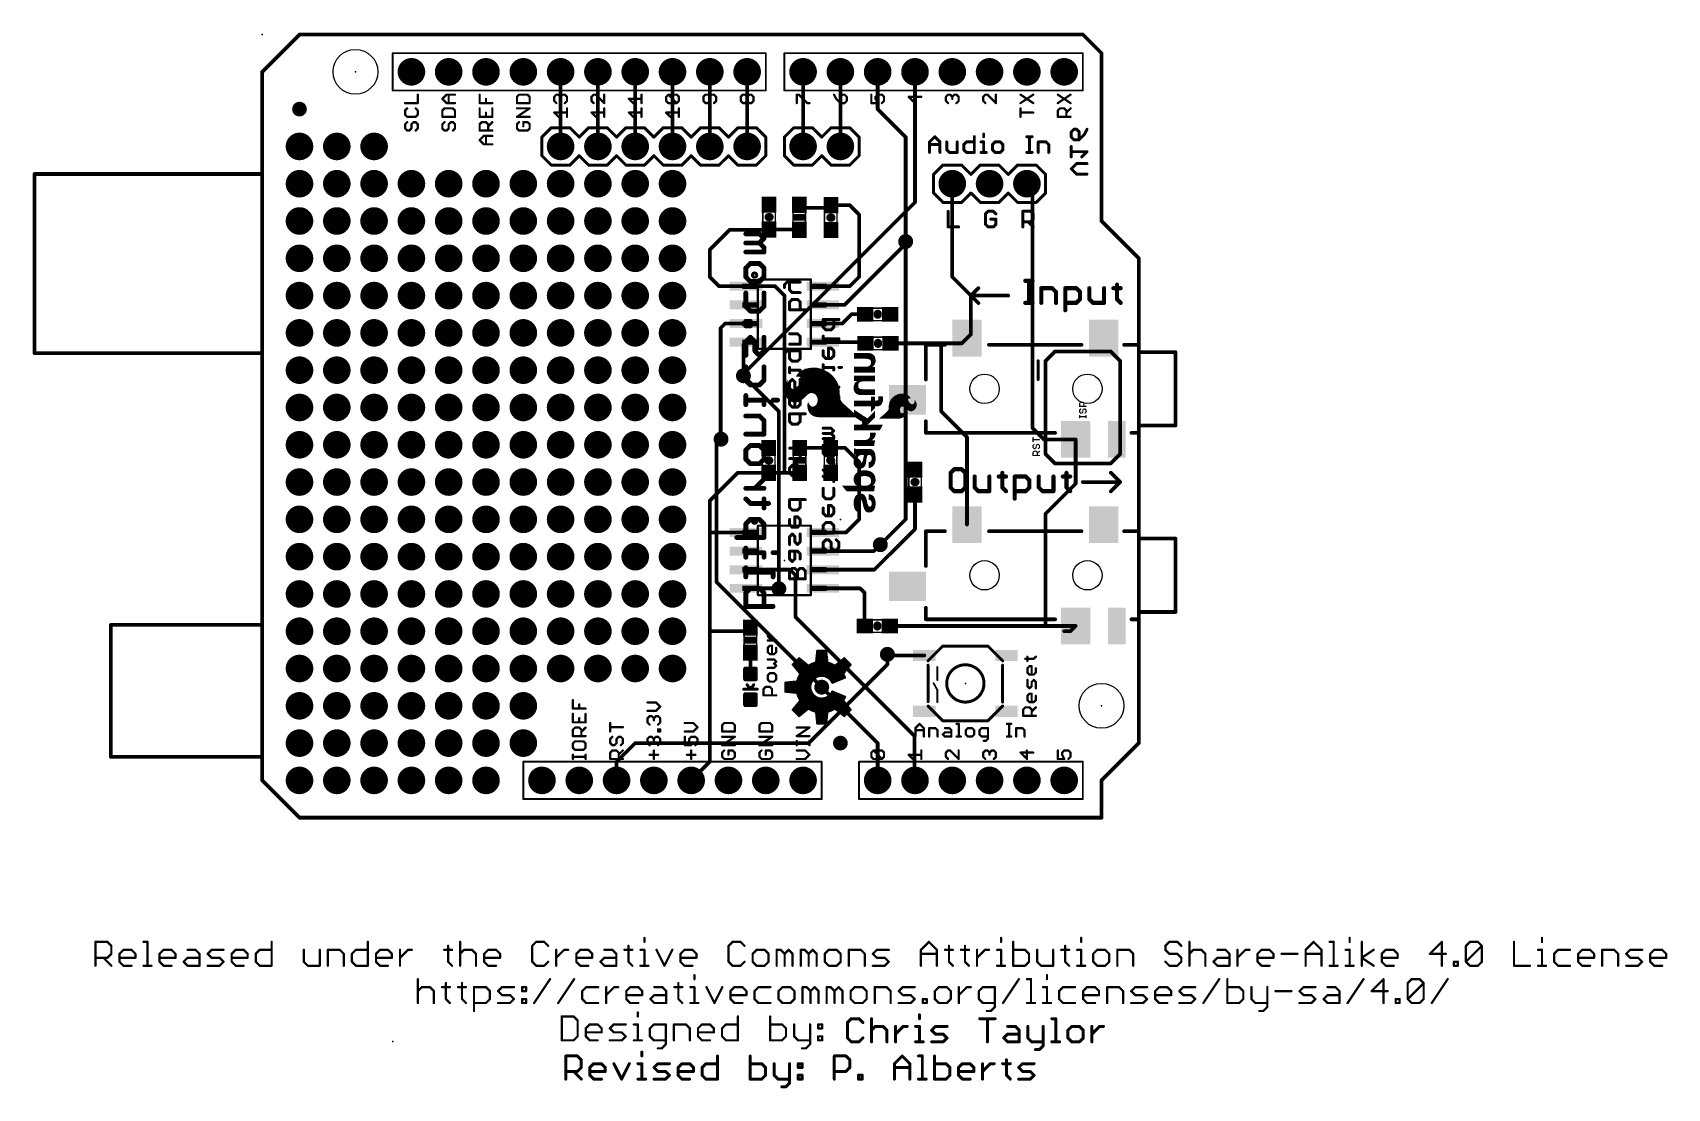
# Model space of a CAD drawing. Extents: x -16 to 96, y -18 to 53.
import ezdxf

# ---------------------------------------------------------------- set-up
doc = ezdxf.new("R2010")
doc.units = 0
for name, color, linetype in [('1', 12, 'CONTINUOUS'), ('16', 132, 'CONTINUOUS'), ('17', 110, 'CONTINUOUS'), ('18', 110, 'CONTINUOUS'), ('20', 53, 'CONTINUOUS'), ('21', 41, 'CONTINUOUS'), ('22', 40, 'CONTINUOUS'), ('23', 53, 'CONTINUOUS'), ('24', 53, 'CONTINUOUS'), ('51', 53, 'CONTINUOUS')]:
    doc.layers.add(name, color=color, linetype=linetype)

# ---------------------------------------------------------------- blocks, each defined once
blk = doc.blocks.new('RECT')
blk.add_solid([(-0.5, -0.5), (0.5, -0.5), (-0.5, 0.5), (0.5, 0.5)])
blk = doc.blocks.new('ROUNDP')
at = {"const_width": 0.5}
blk.add_lwpolyline([(0, -0.25, 1), (0, 0.25, 1), (0, -0.25)], format="xyb", dxfattribs=at)
blk = doc.blocks.new('RECT160000X160000R30')
at = {"const_width": 0.15}
blk.add_lwpolyline([(0.425, -0.35), (0.425, 0.35, 0.4142), (0.35, 0.425), (-0.35, 0.425, 0.4142), (-0.425, 0.35), (-0.425, -0.35, 0.4142), (-0.35, -0.425), (0.35, -0.425, 0.4142)], format="xyb", close=True, dxfattribs=at)
blk.add_solid([(-0.3754, -0.3754), (0.3754, -0.3754), (-0.3754, 0.3754), (0.3754, 0.3754)])
blk = doc.blocks.new('PIE')
at = {"const_width": 0.5}
blk.add_lwpolyline([(0, -0.25, 1), (0, 0.25, 1), (0, -0.25)], format="xyb", dxfattribs=at)
blk = doc.blocks.new('ROUNDV')
at = {"const_width": 0.5}
blk.add_lwpolyline([(0, -0.25, 1), (0, 0.25, 1), (0, -0.25)], format="xyb", dxfattribs=at)

msp = doc.modelspace()

# ---------------------------------------------------------------- linework, layer by layer
at = {"layer": '1', "const_width": 0.254}
for points in [[(2.54, 53.34), (0, 50.8)], [(55.88, 53.34), (2.54, 53.34)], [(57.15, 52.07), (55.88, 53.34)], [(57.15, 40.64), (57.15, 52.07)], [(0, 50.8), (0, 2.54)], [(20.32, 45.72), (20.32, 50.8)], [(22.86, 45.72), (22.86, 50.8)], [(25.4, 45.72), (25.4, 50.8)], [(27.94, 45.72), (27.94, 50.8)], [(30.48, 45.72), (30.48, 50.8)], [(33.02, 45.72), (33.02, 50.8)], [(36.83, 45.72), (36.83, 50.8)], [(39.37, 45.72), (39.37, 50.8)], [(41.91, 48.26), (41.91, 50.8)], [(43.815, 46.355), (41.91, 48.26)], [(43.815, 39.243), (43.815, 46.355)], [(46.99, 43.18), (46.99, 36.83)], [(52.451, 42.799), (52.07, 43.18)], [(52.451, 26.543), (52.451, 42.799)], [(36.576, 41.744), (36.776, 41.544)], [(36.776, 41.544), (38.5452, 41.544)], [(38.5452, 41.544), (38.7248, 41.7237)], [(38.7257, 41.7246), (38.7248, 41.7237)], [(40.005, 41.7246), (38.7257, 41.7246)], [(40.64, 41.0896), (40.005, 41.7246)], [(40.64, 36.83), (40.64, 41.0896)], [(30.48, 38.6867), (31.8338, 40.0406)], [(31.8338, 40.0406), (34.4999, 40.0406)], [(34.4999, 40.0406), (34.5161, 40.0567)], [(34.5161, 40.0567), (36.5633, 40.0567)], [(36.5633, 40.0567), (36.576, 40.044)], [(36.5684, 40.0364), (36.576, 40.044)], [(59.69, 38.1), (57.15, 40.64)], [(39.6494, 34.925), (43.815, 39.0906)], [(43.815, 39.0906), (43.815, 39.243)], [(30.48, 36.83), (30.48, 38.6867)], [(59.69, 5.08), (59.69, 38.1)], [(31.115, 36.195), (30.48, 36.83)], [(40.005, 36.195), (40.64, 36.83)], [(46.99, 36.83), (48.26, 35.56)], [(32.9438, 36.195), (31.115, 36.195)], [(32.9438, 36.195), (34.925, 36.195)], [(34.925, 36.195), (35.56, 35.56)], [(35.56, 35.56), (35.56, 23.4832)], [(38.1762, 36.195), (40.005, 36.195)], [(48.26, 35.56), (48.26, 32.93)], [(38.1762, 34.925), (39.6494, 34.925)], [(31.5214, 33.655), (31.2166, 33.3502)], [(31.2166, 33.3502), (31.2166, 25.8064)], [(32.9438, 33.655), (31.5214, 33.655)], [(38.1762, 33.655), (39.497, 33.655)], [(39.497, 33.655), (40.132, 34.29)], [(40.132, 34.29), (41.06, 34.29)], [(32.766, 32.2072), (32.9438, 32.385)], [(32.766, 32.2072), (32.766, 30.099)], [(38.1762, 32.385), (41.0092, 32.385)], [(41.0092, 32.385), (41.0854, 32.3088)], [(42.7854, 32.3088), (46.228, 32.3088)], [(46.228, 32.3088), (47.6388, 32.3088)], [(46.228, 27.686), (46.228, 32.3088)], [(47.6388, 32.3088), (47.99, 32.66)], [(48.26, 32.93), (47.99, 32.66)], [(47.99, 25.924), (46.228, 27.686)], [(31.2166, 25.8064), (31.242, 25.781)], [(47.99, 19.96), (47.99, 25.924)], [(53.234, 25.76), (52.451, 26.543)], [(55.39, 25.76), (53.234, 25.76)], [(55.39, 25.76), (55.39, 22.751)], [(36.6014, 25.1832), (38.7096, 25.1832)], [(39.6884, 25.1832), (38.7096, 25.1832)], [(40.64, 24.2316), (39.6884, 25.1832)], [(32.3732, 23.4832), (30.48, 21.59)], [(34.4932, 23.4832), (32.3732, 23.4832)], [(34.4932, 23.4832), (35.56, 23.4832)], [(35.56, 23.4832), (36.6014, 23.4832)], [(40.64, 20.32), (40.64, 24.2316)], [(55.39, 22.751), (53.34, 20.701)], [(30.48, 21.59), (30.48, 19.431)], [(44.45, 19.6596), (44.45, 22.01)], [(39.751, 19.431), (40.64, 20.32)], [(53.34, 20.701), (53.34, 13.0556)], [(32.9438, 19.431), (30.48, 19.431)], [(30.48, 12.7), (30.48, 19.431)], [(38.1762, 19.431), (39.751, 19.431)], [(41.6814, 16.891), (44.45, 19.6596)], [(38.1762, 18.161), (41.656, 18.161)], [(41.656, 18.161), (42.0878, 18.5928)], [(32.9438, 16.891), (35.941, 16.891)], [(35.941, 16.891), (36.322, 16.51)], [(38.1762, 16.891), (41.6814, 16.891)], [(32.9438, 15.621), (35.1536, 15.621)], [(35.1536, 15.621), (35.179, 15.5956)], [(36.322, 16.51), (36.322, 13.6652)], [(38.1762, 15.621), (40.7162, 15.621)], [(40.7162, 15.621), (41.021, 15.3162)], [(41.021, 15.3162), (41.021, 13.0692)], [(36.322, 13.6652), (44.4246, 5.5626)], [(30.48, 3.81), (30.48, 12.7)], [(33.0082, 12.7), (30.48, 12.7)], [(33.2486, 12.9404), (33.0082, 12.7)], [(41.021, 13.0692), (41.0346, 13.0556)], [(42.7346, 13.0556), (53.34, 13.0556)], [(53.34, 13.0556), (55.3856, 13.0556)], [(54.61, 12.7), (55.03, 12.7)], [(55.03, 12.7), (55.39, 13.06)], [(55.3856, 13.0556), (55.39, 13.06)], [(33.2486, 9.7924), (33.2486, 11.2404)], [(42.6466, 11.049), (42.5704, 11.1252)], [(45.085, 11.049), (42.6466, 11.049)], [(41.91, 5.08), (38.1, 8.89)], [(44.4246, 5.5626), (44.4246, 2.5654)], [(41.91, 2.54), (41.91, 5.08)], [(57.15, 2.54), (59.69, 5.08)], [(29.21, 2.54), (30.48, 3.81)], [(0, 2.54), (2.54, 0)], [(44.4246, 2.5654), (44.45, 2.54)], [(57.15, 0), (57.15, 2.54)], [(2.54, 0), (57.15, 0)]]:
    msp.add_lwpolyline(points, dxfattribs=at)
at = {"layer": '1', "const_width": 0.127}
for points in [[(2.54, 53.4035, 1), (2.54, 53.2765)], [(2.5849, 53.2951, 1), (2.4951, 53.3849)], [(55.9249, 53.3849, 1), (55.8351, 53.2951)], [(55.88, 53.2765, 1), (55.88, 53.4035)], [(57.2135, 52.07, 1), (57.0865, 52.07)], [(57.1051, 52.0251, 1), (57.1949, 52.1149)], [(0.0635, 50.8, 1), (-0.0635, 50.8)], [(-0.0449, 50.8449, 1), (0.0449, 50.7551)], [(20.3835, 50.8, 1), (20.2565, 50.8)], [(22.9235, 50.8, 1), (22.7965, 50.8)], [(25.4635, 50.8, 1), (25.3365, 50.8)], [(28.0035, 50.8, 1), (27.8765, 50.8)], [(30.5435, 50.8, 1), (30.4165, 50.8)], [(33.0835, 50.8, 1), (32.9565, 50.8)], [(36.8935, 50.8, 1), (36.7665, 50.8)], [(39.4335, 50.8, 1), (39.3065, 50.8)], [(41.9735, 50.8, 1), (41.8465, 50.8)], [(41.9549, 48.3049, 1), (41.8651, 48.2151)], [(41.8465, 48.26, 1), (41.9735, 48.26)], [(20.2565, 45.72, 1), (20.3835, 45.72)], [(22.7965, 45.72, 1), (22.9235, 45.72)], [(25.3365, 45.72, 1), (25.4635, 45.72)], [(27.8765, 45.72, 1), (28.0035, 45.72)], [(30.4165, 45.72, 1), (30.5435, 45.72)], [(32.9565, 45.72, 1), (33.0835, 45.72)], [(36.7665, 45.72, 1), (36.8935, 45.72)], [(39.3065, 45.72, 1), (39.4335, 45.72)], [(43.8785, 46.355, 1), (43.7515, 46.355)], [(43.7701, 46.3101, 1), (43.8599, 46.3999)], [(47.0535, 43.18, 1), (46.9265, 43.18)], [(52.1149, 43.2249, 1), (52.0251, 43.1351)], [(52.5145, 42.799, 1), (52.3875, 42.799)], [(52.4061, 42.7541, 1), (52.4959, 42.8439)], [(36.6209, 41.7889, 1), (36.5311, 41.6991)], [(36.776, 41.6075, 1), (36.776, 41.4805)], [(36.7311, 41.4991, 1), (36.8209, 41.5889)], [(38.5003, 41.5889, 1), (38.5901, 41.4991)], [(38.5452, 41.4805, 1), (38.5452, 41.6075)], [(38.6799, 41.7686, 1), (38.7697, 41.6788)], [(38.7257, 41.7881, 1), (38.7257, 41.6611)], [(38.7697, 41.6788, 1), (38.6799, 41.7686)], [(38.7706, 41.6797, 1), (38.6808, 41.7695)], [(40.0499, 41.7695, 1), (39.9601, 41.6797)], [(40.005, 41.6611, 1), (40.005, 41.7881)], [(40.7035, 41.0896, 1), (40.5765, 41.0896)], [(40.5951, 41.0447, 1), (40.6849, 41.1345)], [(31.8338, 40.1041, 1), (31.8338, 39.9771)], [(31.8787, 39.9957, 1), (31.7889, 40.0855)], [(34.455, 40.0855, 1), (34.5448, 39.9957)], [(34.5161, 40.1202, 1), (34.5161, 39.9932)], [(34.561, 40.0118, 1), (34.4712, 40.1016)], [(34.4999, 39.9771, 1), (34.4999, 40.1041)], [(36.6082, 40.1016, 1), (36.5184, 40.0118)], [(36.5235, 40.0813, 1), (36.6133, 39.9915)], [(36.6209, 39.9991, 1), (36.5311, 40.0889)], [(36.5311, 39.9991, 1), (36.6209, 40.0889)], [(36.5633, 39.9932, 1), (36.5633, 40.1202)], [(57.1949, 40.6849, 1), (57.1051, 40.5951)], [(57.0865, 40.64, 1), (57.2135, 40.64)], [(43.8785, 39.243, 1), (43.7515, 39.243)], [(43.7515, 39.243, 1), (43.8785, 39.243)], [(43.7515, 39.0906, 1), (43.8785, 39.0906)], [(43.8599, 39.0457, 1), (43.7701, 39.1355)], [(30.5435, 38.6867, 1), (30.4165, 38.6867)], [(30.4351, 38.7316, 1), (30.5249, 38.6418)], [(59.7535, 38.1, 1), (59.6265, 38.1)], [(59.6451, 38.0551, 1), (59.7349, 38.1449)], [(30.5249, 36.8749, 1), (30.4351, 36.7851)], [(30.4165, 36.83, 1), (30.5435, 36.83)], [(40.5765, 36.83, 1), (40.7035, 36.83)], [(40.6849, 36.7851, 1), (40.5951, 36.8749)], [(47.0349, 36.8749, 1), (46.9451, 36.7851)], [(46.9265, 36.83, 1), (47.0535, 36.83)], [(31.115, 36.2585, 1), (31.115, 36.1315)], [(31.0701, 36.1501, 1), (31.1599, 36.2399)], [(32.9438, 36.2585, 1), (32.9438, 36.1315)], [(32.9438, 36.1315, 1), (32.9438, 36.2585)], [(34.9699, 36.2399, 1), (34.8801, 36.1501)], [(34.925, 36.1315, 1), (34.925, 36.2585)], [(35.6235, 35.56, 1), (35.4965, 35.56)], [(35.5151, 35.5151, 1), (35.6049, 35.6049)], [(38.1762, 36.2585, 1), (38.1762, 36.1315)], [(39.9601, 36.2399, 1), (40.0499, 36.1501)], [(40.005, 36.1315, 1), (40.005, 36.2585)], [(48.3235, 35.56, 1), (48.1965, 35.56)], [(48.2151, 35.5151, 1), (48.3049, 35.6049)], [(38.1762, 34.9885, 1), (38.1762, 34.8615)], [(39.6045, 34.9699, 1), (39.6943, 34.8801)], [(39.6494, 34.8615, 1), (39.6494, 34.9885)], [(31.2801, 33.3502, 1), (31.1531, 33.3502)], [(31.1717, 33.3951, 1), (31.2615, 33.3053)], [(31.5214, 33.7185, 1), (31.5214, 33.5915)], [(31.5663, 33.6101, 1), (31.4765, 33.6999)], [(32.9438, 33.5915, 1), (32.9438, 33.7185)], [(38.1762, 33.7185, 1), (38.1762, 33.5915)], [(39.4521, 33.6999, 1), (39.5419, 33.6101)], [(39.497, 33.5915, 1), (39.497, 33.7185)], [(40.132, 34.3535, 1), (40.132, 34.2265)], [(40.1769, 34.2451, 1), (40.0871, 34.3349)], [(41.06, 34.2265, 1), (41.06, 34.3535)], [(32.8295, 32.2072, 1), (32.7025, 32.2072)], [(32.7211, 32.2521, 1), (32.8109, 32.1623)], [(32.9887, 32.3401, 1), (32.8989, 32.4299)], [(38.1762, 32.4485, 1), (38.1762, 32.3215)], [(41.0541, 32.4299, 1), (40.9643, 32.3401)], [(41.0092, 32.3215, 1), (41.0092, 32.4485)], [(41.0405, 32.2639, 1), (41.1303, 32.3537)], [(42.7854, 32.3723, 1), (42.7854, 32.2453)], [(46.228, 32.3723, 1), (46.228, 32.2453)], [(46.2915, 32.3088, 1), (46.1645, 32.3088)], [(46.228, 32.2453, 1), (46.228, 32.3723)], [(47.5939, 32.3537, 1), (47.6837, 32.2639)], [(47.6388, 32.2453, 1), (47.6388, 32.3723)], [(47.9451, 32.7049, 1), (48.0349, 32.6151)], [(48.0349, 32.6151, 1), (47.9451, 32.7049)], [(48.1965, 32.93, 1), (48.3235, 32.93)], [(48.3049, 32.8851, 1), (48.2151, 32.9749)], [(32.7025, 30.099, 1), (32.8295, 30.099)], [(46.2729, 27.7309, 1), (46.1831, 27.6411)], [(46.1645, 27.686, 1), (46.2915, 27.686)], [(31.2615, 25.8513, 1), (31.1717, 25.7615)], [(31.1531, 25.8064, 1), (31.2801, 25.8064)], [(31.1971, 25.7361, 1), (31.2869, 25.8259)], [(48.0535, 25.924, 1), (47.9265, 25.924)], [(47.9451, 25.8791, 1), (48.0349, 25.9689)], [(52.4959, 26.5879, 1), (52.4061, 26.4981)], [(52.3875, 26.543, 1), (52.5145, 26.543)], [(53.234, 25.8235, 1), (53.234, 25.6965)], [(53.1891, 25.7151, 1), (53.2789, 25.8049)], [(55.4535, 25.76, 1), (55.3265, 25.76)], [(55.39, 25.6965, 1), (55.39, 25.8235)], [(36.6014, 25.2467, 1), (36.6014, 25.1197)], [(38.7096, 25.2467, 1), (38.7096, 25.1197)], [(38.7096, 25.1197, 1), (38.7096, 25.2467)], [(39.7333, 25.2281, 1), (39.6435, 25.1383)], [(39.6884, 25.1197, 1), (39.6884, 25.2467)], [(32.3732, 23.5467, 1), (32.3732, 23.4197)], [(32.4181, 23.4383, 1), (32.3283, 23.5281)], [(34.4932, 23.5467, 1), (34.4932, 23.4197)], [(34.4932, 23.4197, 1), (34.4932, 23.5467)], [(35.56, 23.5467, 1), (35.56, 23.4197)], [(35.4965, 23.4832, 1), (35.6235, 23.4832)], [(35.56, 23.4197, 1), (35.56, 23.5467)], [(36.6014, 23.4197, 1), (36.6014, 23.5467)], [(40.7035, 24.2316, 1), (40.5765, 24.2316)], [(40.5951, 24.1867, 1), (40.6849, 24.2765)], [(55.3265, 22.751, 1), (55.4535, 22.751)], [(55.4349, 22.7061, 1), (55.3451, 22.7959)], [(30.5435, 21.59, 1), (30.4165, 21.59)], [(30.4351, 21.6349, 1), (30.5249, 21.5451)], [(44.5135, 22.01, 1), (44.3865, 22.01)], [(40.5765, 20.32, 1), (40.7035, 20.32)], [(40.6849, 20.2751, 1), (40.5951, 20.3649)], [(53.4035, 20.701, 1), (53.2765, 20.701)], [(53.2951, 20.7459, 1), (53.3849, 20.6561)], [(30.48, 19.4945, 1), (30.48, 19.3675)], [(30.5435, 19.431, 1), (30.4165, 19.431)], [(30.4165, 19.431, 1), (30.5435, 19.431)], [(32.9438, 19.3675, 1), (32.9438, 19.4945)], [(38.1762, 19.4945, 1), (38.1762, 19.3675)], [(39.7061, 19.4759, 1), (39.7959, 19.3861)], [(39.751, 19.3675, 1), (39.751, 19.4945)], [(44.3865, 19.6596, 1), (44.5135, 19.6596)], [(44.4949, 19.6147, 1), (44.4051, 19.7045)], [(47.9265, 19.96, 1), (48.0535, 19.96)], [(38.1762, 18.2245, 1), (38.1762, 18.0975)], [(41.6111, 18.2059, 1), (41.7009, 18.1161)], [(41.656, 18.0975, 1), (41.656, 18.2245)], [(42.1327, 18.5479, 1), (42.0429, 18.6377)], [(32.9438, 16.9545, 1), (32.9438, 16.8275)], [(35.9859, 16.9359, 1), (35.8961, 16.8461)], [(35.941, 16.8275, 1), (35.941, 16.9545)], [(38.1762, 16.9545, 1), (38.1762, 16.8275)], [(41.6365, 16.9359, 1), (41.7263, 16.8461)], [(41.6814, 16.8275, 1), (41.6814, 16.9545)], [(32.9438, 15.6845, 1), (32.9438, 15.5575)], [(35.1985, 15.6659, 1), (35.1087, 15.5761)], [(35.1341, 15.5507, 1), (35.2239, 15.6405)], [(35.1536, 15.5575, 1), (35.1536, 15.6845)], [(36.3855, 16.51, 1), (36.2585, 16.51)], [(36.2771, 16.4651, 1), (36.3669, 16.5549)], [(38.1762, 15.6845, 1), (38.1762, 15.5575)], [(40.7611, 15.6659, 1), (40.6713, 15.5761)], [(40.7162, 15.5575, 1), (40.7162, 15.6845)], [(41.0845, 15.3162, 1), (40.9575, 15.3162)], [(40.9761, 15.2713, 1), (41.0659, 15.3611)], [(36.3669, 13.7101, 1), (36.2771, 13.6203)], [(36.2585, 13.6652, 1), (36.3855, 13.6652)], [(30.5435, 12.7, 1), (30.4165, 12.7)], [(30.48, 12.7635, 1), (30.48, 12.6365)], [(30.4165, 12.7, 1), (30.5435, 12.7)], [(32.9633, 12.7449, 1), (33.0531, 12.6551)], [(33.0082, 12.6365, 1), (33.0082, 12.7635)], [(33.2935, 12.8955, 1), (33.2037, 12.9853)], [(41.0659, 13.1141, 1), (40.9761, 13.0243)], [(40.9575, 13.0692, 1), (41.0845, 13.0692)], [(40.9897, 13.0107, 1), (41.0795, 13.1005)], [(42.7346, 13.1191, 1), (42.7346, 12.9921)], [(53.34, 13.1191, 1), (53.34, 12.9921)], [(53.2765, 13.0556, 1), (53.4035, 13.0556)], [(53.34, 12.9921, 1), (53.34, 13.1191)], [(54.61, 12.7635, 1), (54.61, 12.6365)], [(54.9851, 12.7449, 1), (55.0749, 12.6551)], [(55.03, 12.6365, 1), (55.03, 12.7635)], [(55.3407, 13.1005, 1), (55.4305, 13.0107)], [(55.4349, 13.0151, 1), (55.3451, 13.1049)], [(55.4349, 13.0151, 1), (55.3451, 13.1049)], [(55.3856, 12.9921, 1), (55.3856, 13.1191)], [(33.3121, 11.2404, 1), (33.1851, 11.2404)], [(42.6153, 11.1701, 1), (42.5255, 11.0803)], [(42.6466, 11.1125, 1), (42.6466, 10.9855)], [(42.6017, 11.0041, 1), (42.6915, 11.0939)], [(45.085, 10.9855, 1), (45.085, 11.1125)], [(33.1851, 9.7924, 1), (33.3121, 9.7924)], [(38.1449, 8.9349, 1), (38.0551, 8.8451)], [(44.4881, 5.5626, 1), (44.3611, 5.5626)], [(44.3797, 5.5177, 1), (44.4695, 5.6075)], [(41.9735, 5.08, 1), (41.8465, 5.08)], [(41.8651, 5.0351, 1), (41.9549, 5.1249)], [(59.6265, 5.08, 1), (59.7535, 5.08)], [(59.7349, 5.0351, 1), (59.6451, 5.1249)], [(30.4165, 3.81, 1), (30.5435, 3.81)], [(30.5249, 3.7651, 1), (30.4351, 3.8549)], [(0.0449, 2.5849, 1), (-0.0449, 2.4951)], [(-0.0635, 2.54, 1), (0.0635, 2.54)], [(29.1651, 2.5849, 1), (29.2549, 2.4951)], [(41.8465, 2.54, 1), (41.9735, 2.54)], [(44.4695, 2.6103, 1), (44.3797, 2.5205)], [(44.3611, 2.5654, 1), (44.4881, 2.5654)], [(44.4051, 2.4951, 1), (44.4949, 2.5849)], [(57.2135, 2.54, 1), (57.0865, 2.54)], [(57.1051, 2.5849, 1), (57.1949, 2.4951)], [(2.54, 0.0635, 1), (2.54, -0.0635)], [(2.4951, -0.0449, 1), (2.5849, 0.0449)], [(57.0865, 0, 1), (57.2135, 0)], [(57.15, -0.0635, 1), (57.15, 0.0635)]]:
    msp.add_lwpolyline(points, format="xyb", dxfattribs=at)
at = {"layer": '16'}
for points, const_width in [([(2.54, 53.34), (0, 50.8)], 0.254), ([(55.88, 53.34), (2.54, 53.34)], 0.254), ([(57.15, 52.07), (55.88, 53.34)], 0.254), ([(57.15, 40.64), (57.15, 52.07)], 0.254), ([(0, 50.8), (0, 2.54)], 0.254), ([(44.45, 41.91), (44.45, 50.8)], 0.254), ([(55.0926, 46.7101), (55.2706, 46.888)], 0.2032), ([(55.0926, 46.3541), (55.0926, 46.7101)], 0.2032), ([(55.2706, 46.888), (55.4485, 46.888)], 0.2032), ([(55.4485, 46.888), (55.6265, 46.7101)], 0.2032), ([(55.6265, 46.7101), (55.6265, 46.1762)], 0.2032), ([(56.1603, 46.888), (55.9824, 46.5321)], 0.2032), ([(55.2706, 46.1762), (55.0926, 46.3541)], 0.2032), ([(55.0926, 45.0068), (55.0926, 45.7186)], 0.2032), ([(55.6265, 46.1762), (55.2706, 46.1762)], 0.2032), ([(55.9824, 46.5321), (55.6265, 46.1762)], 0.2032), ([(56.1603, 45.3627), (55.0926, 45.3627)], 0.2032), ([(55.0926, 44.1933), (55.4485, 44.5492)], 0.2032), ([(55.4485, 44.5492), (56.1603, 44.5492)], 0.2032), ([(55.8044, 45.0068), (56.1603, 45.3627)], 0.2032), ([(55.4485, 43.8374), (55.0926, 44.1933)], 0.2032), ([(56.1603, 43.8374), (55.4485, 43.8374)], 0.2032), ([(32.766, 30.226), (44.45, 41.91)], 0.254), ([(59.69, 38.1), (57.15, 40.64)], 0.254), ([(43.815, 39.243), (43.815, 20.32)], 0.254), ([(59.69, 5.08), (59.69, 38.1)], 0.254), ([(32.766, 30.099), (32.766, 30.226)], 0.254), ([(32.766, 30.099), (35.179, 27.686)], 0.254), ([(35.179, 27.686), (35.179, 15.5956)], 0.254), ([(30.9372, 25.4762), (31.242, 25.781)], 0.254), ([(30.9372, 16.0528), (30.9372, 25.4762)], 0.254), ([(43.815, 20.32), (42.0878, 18.5928)], 0.254), ([(38.1, 8.89), (30.9372, 16.0528)], 0.254), ([(42.5704, 10.4394), (42.5704, 11.1252)], 0.254), ([(37.211, 5.08), (42.5704, 10.4394)], 0.254), ([(24.13, 3.81), (25.4, 5.08)], 0.254), ([(25.4, 5.08), (37.211, 5.08)], 0.254), ([(57.15, 2.54), (59.69, 5.08)], 0.254), ([(24.13, 2.54), (24.13, 3.81)], 0.254), ([(0, 2.54), (2.54, 0)], 0.254), ([(57.15, 0), (57.15, 2.54)], 0.254), ([(2.54, 0), (57.15, 0)], 0.254)]:
    msp.add_lwpolyline(points, dxfattribs=dict(at, const_width=const_width))
for points, const_width in [([(2.54, 53.4035, 1), (2.54, 53.2765)], 0.127), ([(2.5849, 53.2951, 1), (2.4951, 53.3849)], 0.127), ([(55.9249, 53.3849, 1), (55.8351, 53.2951)], 0.127), ([(55.88, 53.2765, 1), (55.88, 53.4035)], 0.127), ([(57.2135, 52.07, 1), (57.0865, 52.07)], 0.127), ([(57.1051, 52.0251, 1), (57.1949, 52.1149)], 0.127), ([(0.0635, 50.8, 1), (-0.0635, 50.8)], 0.127), ([(-0.0449, 50.8449, 1), (0.0449, 50.7551)], 0.127), ([(44.5135, 50.8, 1), (44.3865, 50.8)], 0.127), ([(55.1434, 46.7101, 1), (55.0418, 46.7101)], 0.1016), ([(55.0567, 46.746, 1), (55.1285, 46.6741)], 0.1016), ([(55.2706, 46.9388, 1), (55.2706, 46.8372)], 0.1016), ([(55.3065, 46.8521, 1), (55.2346, 46.9239)], 0.1016), ([(55.4844, 46.9239, 1), (55.4126, 46.8521)], 0.1016), ([(55.4485, 46.8372, 1), (55.4485, 46.9388)], 0.1016), ([(55.6773, 46.7101, 1), (55.5757, 46.7101)], 0.1016), ([(55.5905, 46.6741, 1), (55.6624, 46.746)], 0.1016), ([(56.2057, 46.8653, 1), (56.1149, 46.9107)], 0.1016), ([(55.1285, 46.3901, 1), (55.0567, 46.3182)], 0.1016), ([(55.0418, 46.3541, 1), (55.1434, 46.3541)], 0.1016), ([(55.1434, 45.7186, 1), (55.0418, 45.7186)], 0.1016), ([(55.2706, 46.227, 1), (55.2706, 46.1254)], 0.1016), ([(55.2346, 46.1403, 1), (55.3065, 46.2121)], 0.1016), ([(55.5905, 46.2121, 1), (55.6624, 46.1403)], 0.1016), ([(55.5757, 46.1762, 1), (55.6773, 46.1762)], 0.1016), ([(55.6265, 46.1254, 1), (55.6265, 46.227)], 0.1016), ([(55.9369, 46.5548, 1), (56.0278, 46.5094)], 0.1016), ([(56.0183, 46.4962, 1), (55.9464, 46.568)], 0.1016), ([(55.0926, 45.4135, 1), (55.0926, 45.3119)], 0.1016), ([(55.0418, 45.0068, 1), (55.1434, 45.0068)], 0.1016), ([(55.4485, 44.6, 1), (55.4485, 44.4984)], 0.1016), ([(55.4844, 44.5133, 1), (55.4126, 44.5851)], 0.1016), ([(55.7685, 45.0427, 1), (55.8403, 44.9709)], 0.1016), ([(56.1962, 45.3268, 1), (56.1244, 45.3986)], 0.1016), ([(56.1603, 45.3119, 1), (56.1603, 45.4135)], 0.1016), ([(56.1603, 44.4984, 1), (56.1603, 44.6)], 0.1016), ([(55.1285, 44.2292, 1), (55.0567, 44.1574)], 0.1016), ([(55.0567, 44.2292, 1), (55.1285, 44.1574)], 0.1016), ([(55.4485, 43.8882, 1), (55.4485, 43.7866)], 0.1016), ([(55.4126, 43.8015, 1), (55.4844, 43.8733)], 0.1016), ([(56.1603, 43.7866, 1), (56.1603, 43.8882)], 0.1016), ([(44.3865, 41.91, 1), (44.5135, 41.91)], 0.127), ([(44.4949, 41.8651, 1), (44.4051, 41.9549)], 0.127), ([(57.1949, 40.6849, 1), (57.1051, 40.5951)], 0.127), ([(57.0865, 40.64, 1), (57.2135, 40.64)], 0.127), ([(43.8785, 39.243, 1), (43.7515, 39.243)], 0.127), ([(59.7535, 38.1, 1), (59.6265, 38.1)], 0.127), ([(59.6451, 38.0551, 1), (59.7349, 38.1449)], 0.127), ([(32.8295, 30.226, 1), (32.7025, 30.226)], 0.127), ([(32.7211, 30.2709, 1), (32.8109, 30.1811)], 0.127), ([(32.8109, 30.1439, 1), (32.7211, 30.0541)], 0.127), ([(32.7025, 30.099, 1), (32.8295, 30.099)], 0.127), ([(35.2425, 27.686, 1), (35.1155, 27.686)], 0.127), ([(35.1341, 27.6411, 1), (35.2239, 27.7309)], 0.127), ([(31.0007, 25.4762, 1), (30.8737, 25.4762)], 0.127), ([(31.2869, 25.7361, 1), (31.1971, 25.8259)], 0.127), ([(30.8923, 25.5211, 1), (30.9821, 25.4313)], 0.127), ([(43.7515, 20.32, 1), (43.8785, 20.32)], 0.127), ([(43.8599, 20.2751, 1), (43.7701, 20.3649)], 0.127), ([(42.0429, 18.6377, 1), (42.1327, 18.5479)], 0.127), ([(30.9821, 16.0977, 1), (30.8923, 16.0079)], 0.127), ([(30.8737, 16.0528, 1), (31.0007, 16.0528)], 0.127), ([(35.1155, 15.5956, 1), (35.2425, 15.5956)], 0.127), ([(42.6339, 11.1252, 1), (42.5069, 11.1252)], 0.127), ([(42.5069, 10.4394, 1), (42.6339, 10.4394)], 0.127), ([(42.6153, 10.3945, 1), (42.5255, 10.4843)], 0.127), ([(38.0551, 8.8451, 1), (38.1449, 8.9349)], 0.127), ([(25.4, 5.1435, 1), (25.4, 5.0165)], 0.127), ([(25.4449, 5.0351, 1), (25.3551, 5.1249)], 0.127), ([(37.1661, 5.1249, 1), (37.2559, 5.0351)], 0.127), ([(37.211, 5.0165, 1), (37.211, 5.1435)], 0.127), ([(59.6265, 5.08, 1), (59.7535, 5.08)], 0.127), ([(59.7349, 5.0351, 1), (59.6451, 5.1249)], 0.127), ([(24.1935, 3.81, 1), (24.0665, 3.81)], 0.127), ([(24.0851, 3.8549, 1), (24.1749, 3.7651)], 0.127), ([(0.0449, 2.5849, 1), (-0.0449, 2.4951)], 0.127), ([(-0.0635, 2.54, 1), (0.0635, 2.54)], 0.127), ([(24.0665, 2.54, 1), (24.1935, 2.54)], 0.127), ([(57.2135, 2.54, 1), (57.0865, 2.54)], 0.127), ([(57.1051, 2.5849, 1), (57.1949, 2.4951)], 0.127), ([(2.54, 0.0635, 1), (2.54, -0.0635)], 0.127), ([(2.4951, -0.0449, 1), (2.5849, 0.0449)], 0.127), ([(57.0865, 0, 1), (57.2135, 0)], 0.127), ([(57.15, -0.0635, 1), (57.15, 0.0635)], 0.127)]:
    msp.add_lwpolyline(points, format="xyb", dxfattribs=dict(at, const_width=const_width))
at = {"layer": '20', "const_width": 0.2032}
for points in [[(2.54, 53.34), (0, 50.8)], [(55.88, 53.34), (2.54, 53.34)], [(57.15, 52.07), (55.88, 53.34)], [(57.15, 40.64), (57.15, 52.07)], [(0, 50.8), (0, 2.54)], [(59.69, 38.1), (57.15, 40.64)], [(59.69, 5.08), (59.69, 38.1)], [(57.15, 2.54), (59.69, 5.08)], [(0, 2.54), (2.54, 0)], [(57.15, 0), (57.15, 2.54)], [(2.54, 0), (57.15, 0)]]:
    msp.add_lwpolyline(points, dxfattribs=at)
at = {"layer": '20', "const_width": 0.1016}
for points in [[(2.54, 53.3908, 1), (2.54, 53.2892)], [(2.5759, 53.3041, 1), (2.5041, 53.3759)], [(55.9159, 53.3759, 1), (55.8441, 53.3041)], [(55.88, 53.2892, 1), (55.88, 53.3908)], [(57.2008, 52.07, 1), (57.0992, 52.07)], [(57.1141, 52.0341, 1), (57.1859, 52.1059)], [(0.0508, 50.8, 1), (-0.0508, 50.8)], [(-0.0359, 50.8359, 1), (0.0359, 50.7641)], [(57.1859, 40.6759, 1), (57.1141, 40.6041)], [(57.0992, 40.64, 1), (57.2008, 40.64)], [(59.7408, 38.1, 1), (59.6392, 38.1)], [(59.6541, 38.0641, 1), (59.7259, 38.1359)], [(59.6392, 5.08, 1), (59.7408, 5.08)], [(59.7259, 5.0441, 1), (59.6541, 5.1159)], [(0.0359, 2.5759, 1), (-0.0359, 2.5041)], [(-0.0508, 2.54, 1), (0.0508, 2.54)], [(57.2008, 2.54, 1), (57.0992, 2.54)], [(57.1141, 2.5759, 1), (57.1859, 2.5041)], [(2.54, 0.0508, 1), (2.54, -0.0508)], [(2.5041, -0.0359, 1), (2.5759, 0.0359)], [(57.0992, 0, 1), (57.2008, 0)], [(57.15, -0.0508, 1), (57.15, 0.0508)]]:
    msp.add_lwpolyline(points, format="xyb", dxfattribs=at)
at = {"layer": '20'}
for centre, radius in [((6.35, 50.8), 1.524), ((49.19, 29.21), 1), ((56.19, 29.21), 1), ((49.19, 16.51), 1), ((56.19, 16.51), 1), ((57.15, 7.62), 1.524)]:
    msp.add_circle(centre, radius, dxfattribs=at)
at = {"layer": '21'}
for points, const_width in [([(10.5918, 48.6707), (10.5918, 49.2469)], 0.1524), ([(12.2675, 48.9588), (12.5556, 49.2469)], 0.1524), ([(12.5556, 48.6707), (12.2675, 48.9588)], 0.1524), ([(12.5556, 49.2469), (13.1318, 49.2469)], 0.1524), ([(12.6996, 48.6707), (12.6996, 49.2469)], 0.1524), ([(14.8075, 48.6707), (14.8075, 49.2469)], 0.1524), ([(15.2396, 48.6707), (15.2396, 48.9588)], 0.1524), ([(17.4915, 49.2469), (17.3475, 49.1029)], 0.1524), ([(17.3475, 49.1029), (17.3475, 48.6707)], 0.1524), ([(18.0677, 49.2469), (17.4915, 49.2469)], 0.1524), ([(18.2118, 49.1029), (18.0677, 49.2469)], 0.1524), ([(18.2118, 48.6707), (18.2118, 49.1029)], 0.1524), ([(19.8875, 49.1029), (20.0315, 49.2469)], 0.1524), ([(19.8875, 48.8147), (19.8875, 49.1029)], 0.1524), ([(20.0315, 49.2469), (20.1756, 49.2469)], 0.1524), ([(20.1756, 49.2469), (20.3196, 49.1029)], 0.1524), ([(20.3196, 49.1029), (20.4637, 49.2469)], 0.1524), ([(20.3196, 49.1029), (20.3196, 48.9588)], 0.1524), ([(20.4637, 49.2469), (20.6077, 49.2469)], 0.1524), ([(20.6077, 49.2469), (20.7518, 49.1029)], 0.1524), ([(20.7518, 49.1029), (20.7518, 48.8147)], 0.1524), ([(22.5715, 49.2469), (22.4275, 49.1029)], 0.1524), ([(22.4275, 49.1029), (22.4275, 48.8147)], 0.1524), ([(22.7156, 49.2469), (22.5715, 49.2469)], 0.1524), ([(23.2918, 48.6707), (22.7156, 49.2469)], 0.1524), ([(23.2918, 49.2469), (23.2918, 48.6707)], 0.1524), ([(25.2556, 48.6707), (24.9675, 48.9588)], 0.1524), ([(24.9675, 48.9588), (25.8318, 48.9588)], 0.1524), ([(25.8318, 48.6707), (25.8318, 49.2469)], 0.1524), ([(27.5075, 49.1029), (27.6515, 49.2469)], 0.1524), ([(27.5075, 48.8147), (27.5075, 49.1029)], 0.1524), ([(27.6515, 49.2469), (28.2277, 49.2469)], 0.1524), ([(28.2277, 48.6707), (27.6515, 49.2469)], 0.1524), ([(28.2277, 49.2469), (28.3718, 49.1029)], 0.1524), ([(28.3718, 49.1029), (28.3718, 48.8147)], 0.1524), ([(30.1915, 49.2469), (30.0475, 49.1029)], 0.1524), ([(30.0475, 49.1029), (30.0475, 48.8147)], 0.1524), ([(30.7677, 49.2469), (30.1915, 49.2469)], 0.1524), ([(30.4796, 48.8147), (30.4796, 49.2469)], 0.1524), ([(30.9118, 49.1029), (30.7677, 49.2469)], 0.1524), ([(30.9118, 48.8147), (30.9118, 49.1029)], 0.1524), ([(32.5875, 49.1029), (32.7315, 49.2469)], 0.1524), ([(32.5875, 48.8147), (32.5875, 49.1029)], 0.1524), ([(32.7315, 49.2469), (32.8756, 49.2469)], 0.1524), ([(32.8756, 49.2469), (33.0196, 49.1029)], 0.1524), ([(33.0196, 49.1029), (33.1637, 49.2469)], 0.1524), ([(33.0196, 48.8147), (33.0196, 49.1029)], 0.1524), ([(33.1637, 49.2469), (33.3077, 49.2469)], 0.1524), ([(33.3077, 49.2469), (33.4518, 49.1029)], 0.1524), ([(33.4518, 49.1029), (33.4518, 48.8147)], 0.1524), ([(36.3975, 48.6707), (36.3975, 49.2469)], 0.1524), ([(36.3975, 49.2469), (36.5415, 49.2469)], 0.1524), ([(36.5415, 49.2469), (37.1177, 48.6707)], 0.1524), ([(38.9375, 49.2469), (39.0815, 48.9588)], 0.1524), ([(39.0815, 48.9588), (39.3696, 48.6707)], 0.1524), ([(39.5137, 49.2469), (39.3696, 49.1029)], 0.1524), ([(39.3696, 49.1029), (39.3696, 48.6707)], 0.1524), ([(39.6577, 49.2469), (39.5137, 49.2469)], 0.1524), ([(39.8018, 49.1029), (39.6577, 49.2469)], 0.1524), ([(39.8018, 48.8147), (39.8018, 49.1029)], 0.1524), ([(41.4775, 49.2469), (41.4775, 48.6707)], 0.1524), ([(41.7656, 49.1029), (41.9096, 49.2469)], 0.1524), ([(41.7656, 48.9588), (41.7656, 49.1029)], 0.1524), ([(41.9096, 48.6707), (41.7656, 48.9588)], 0.1524), ([(41.9096, 49.2469), (42.1977, 49.2469)], 0.1524), ([(42.1977, 49.2469), (42.3418, 49.1029)], 0.1524), ([(42.3418, 49.1029), (42.3418, 48.8147)], 0.1524), ([(44.8818, 49.1029), (44.0175, 49.1029)], 0.1524), ([(44.0175, 49.1029), (44.4496, 48.6707)], 0.1524), ([(44.4496, 48.6707), (44.4496, 49.2469)], 0.1524), ([(46.5575, 49.1029), (46.7015, 49.2469)], 0.1524), ([(46.5575, 48.8147), (46.5575, 49.1029)], 0.1524), ([(46.7015, 49.2469), (46.8456, 49.2469)], 0.1524), ([(46.8456, 49.2469), (46.9896, 49.1029)], 0.1524), ([(46.9896, 49.1029), (47.1337, 49.2469)], 0.1524), ([(46.9896, 49.1029), (46.9896, 48.9588)], 0.1524), ([(47.1337, 49.2469), (47.2777, 49.2469)], 0.1524), ([(47.2777, 49.2469), (47.4218, 49.1029)], 0.1524), ([(47.4218, 49.1029), (47.4218, 48.8147)], 0.1524), ([(49.2415, 49.2469), (49.0975, 49.1029)], 0.1524), ([(49.0975, 49.1029), (49.0975, 48.8147)], 0.1524), ([(49.3856, 49.2469), (49.2415, 49.2469)], 0.1524), ([(49.9618, 48.6707), (49.3856, 49.2469)], 0.1524), ([(49.9618, 49.2469), (49.9618, 48.6707)], 0.1524), ([(51.6375, 48.6707), (52.5018, 49.2469)], 0.1524), ([(51.6375, 49.2469), (52.5018, 48.6707)], 0.1524), ([(54.1775, 48.6707), (55.0418, 49.2469)], 0.1524), ([(54.1775, 49.2469), (55.0418, 48.6707)], 0.1524), ([(9.7275, 48.6707), (10.5918, 48.6707)], 0.1524), ([(9.8715, 48.3114), (9.7275, 48.1673)], 0.1524), ([(9.7275, 48.1673), (9.7275, 47.8792)], 0.1524), ([(9.7275, 47.8792), (9.8715, 47.7352)], 0.1524), ([(10.5918, 48.1673), (10.4477, 48.3114)], 0.1524), ([(10.4477, 47.7352), (10.5918, 47.8792)], 0.1524), ([(10.5918, 47.8792), (10.5918, 48.1673)], 0.1524), ([(12.4115, 48.3114), (12.2675, 48.1673)], 0.1524), ([(12.2675, 48.1673), (12.2675, 47.7352)], 0.1524), ([(12.9877, 48.3114), (12.4115, 48.3114)], 0.1524), ([(13.1318, 48.6707), (12.5556, 48.6707)], 0.1524), ([(13.1318, 48.1673), (12.9877, 48.3114)], 0.1524), ([(13.1318, 47.7352), (13.1318, 48.1673)], 0.1524), ([(15.6718, 48.6707), (14.8075, 48.6707)], 0.1524), ([(14.8075, 48.3114), (14.8075, 47.7352)], 0.1524), ([(15.2396, 47.7352), (15.2396, 48.0233)], 0.1524), ([(15.6718, 47.7352), (15.6718, 48.3114)], 0.1524), ([(17.3475, 48.6707), (18.2118, 48.6707)], 0.1524), ([(17.3475, 47.7352), (18.2118, 48.3114)], 0.1524), ([(18.2118, 48.3114), (17.3475, 48.3114)], 0.1524), ([(20.0315, 48.6707), (19.8875, 48.8147)], 0.1524), ([(20.1756, 47.7352), (19.8875, 48.0233)], 0.1524), ([(19.8875, 48.0233), (20.7518, 48.0233)], 0.1524), ([(20.7518, 48.8147), (20.6077, 48.6707)], 0.1524), ([(20.7518, 47.7352), (20.7518, 48.3114)], 0.1524), ([(22.4275, 48.8147), (22.5715, 48.6707)], 0.1524), ([(22.7156, 47.7352), (22.4275, 48.0233)], 0.1524), ([(22.4275, 48.0233), (23.2918, 48.0233)], 0.1524), ([(23.2918, 47.7352), (23.2918, 48.3114)], 0.1524), ([(25.2556, 47.7352), (24.9675, 48.0233)], 0.1524), ([(24.9675, 48.0233), (25.8318, 48.0233)], 0.1524), ([(25.8318, 47.7352), (25.8318, 48.3114)], 0.1524), ([(27.6515, 48.6707), (27.5075, 48.8147)], 0.1524), ([(27.7956, 47.7352), (27.5075, 48.0233)], 0.1524), ([(27.5075, 48.0233), (28.3718, 48.0233)], 0.1524), ([(28.2277, 48.6707), (27.6515, 48.6707)], 0.1524), ([(28.3718, 48.8147), (28.2277, 48.6707)], 0.1524), ([(28.3718, 47.7352), (28.3718, 48.3114)], 0.1524), ([(30.0475, 48.8147), (30.1915, 48.6707)], 0.1524), ([(30.1915, 48.6707), (30.3356, 48.6707)], 0.1524), ([(30.3356, 48.6707), (30.4796, 48.8147)], 0.1524), ([(30.7677, 48.6707), (30.9118, 48.8147)], 0.1524), ([(32.7315, 48.6707), (32.5875, 48.8147)], 0.1524), ([(32.8756, 48.6707), (32.7315, 48.6707)], 0.1524), ([(33.0196, 48.8147), (32.8756, 48.6707)], 0.1524), ([(33.1637, 48.6707), (33.0196, 48.8147)], 0.1524), ([(33.3077, 48.6707), (33.1637, 48.6707)], 0.1524), ([(33.4518, 48.8147), (33.3077, 48.6707)], 0.1524), ([(37.1177, 48.6707), (37.2618, 48.6707)], 0.1524), ([(39.3696, 48.6707), (39.6577, 48.6707)], 0.1524), ([(39.6577, 48.6707), (39.8018, 48.8147)], 0.1524), ([(41.4775, 48.6707), (41.9096, 48.6707)], 0.1524), ([(42.3418, 48.8147), (42.1977, 48.6707)], 0.1524), ([(46.7015, 48.6707), (46.5575, 48.8147)], 0.1524), ([(47.4218, 48.8147), (47.2777, 48.6707)], 0.1524), ([(49.0975, 48.8147), (49.2415, 48.6707)], 0.1524), ([(51.6375, 47.7352), (51.6375, 48.3114)], 0.1524), ([(52.5018, 48.0233), (51.6375, 48.0233)], 0.1524), ([(54.1775, 48.1673), (54.3215, 48.3114)], 0.1524), ([(54.1775, 47.7352), (54.1775, 48.1673)], 0.1524), ([(54.3215, 48.3114), (54.6096, 48.3114)], 0.1524), ([(54.6096, 48.3114), (54.7537, 48.1673)], 0.1524), ([(54.7537, 48.0233), (55.0418, 48.3114)], 0.1524), ([(54.7537, 48.1673), (54.7537, 47.7352)], 0.1524), ([(9.8715, 47.3759), (9.7275, 47.2318)], 0.1524), ([(9.7275, 47.2318), (9.7275, 46.9437)], 0.1524), ([(9.7275, 46.9437), (9.8715, 46.7996)], 0.1524), ([(9.8715, 47.7352), (10.4477, 47.7352)], 0.1524), ([(9.8715, 46.7996), (10.0156, 46.7996)], 0.1524), ([(10.0156, 46.7996), (10.1596, 46.9437)], 0.1524), ([(10.1596, 47.2318), (10.3037, 47.3759)], 0.1524), ([(10.1596, 46.9437), (10.1596, 47.2318)], 0.1524), ([(10.3037, 47.3759), (10.4477, 47.3759)], 0.1524), ([(10.4477, 47.3759), (10.5918, 47.2318)], 0.1524), ([(10.5918, 46.9437), (10.4477, 46.7996)], 0.1524), ([(10.5918, 47.2318), (10.5918, 46.9437)], 0.1524), ([(12.2675, 47.7352), (13.1318, 47.7352)], 0.1524), ([(12.4115, 47.3759), (12.2675, 47.2318)], 0.1524), ([(12.2675, 47.2318), (12.2675, 46.9437)], 0.1524), ([(12.2675, 46.9437), (12.4115, 46.7996)], 0.1524), ([(12.4115, 46.7996), (12.5556, 46.7996)], 0.1524), ([(12.5556, 46.7996), (12.6996, 46.9437)], 0.1524), ([(12.6996, 47.2318), (12.8437, 47.3759)], 0.1524), ([(12.6996, 46.9437), (12.6996, 47.2318)], 0.1524), ([(12.8437, 47.3759), (12.9877, 47.3759)], 0.1524), ([(12.9877, 47.3759), (13.1318, 47.2318)], 0.1524), ([(13.1318, 46.9437), (12.9877, 46.7996)], 0.1524), ([(13.1318, 47.2318), (13.1318, 46.9437)], 0.1524), ([(14.8075, 47.7352), (15.6718, 47.7352)], 0.1524), ([(14.8075, 47.2318), (14.9515, 47.3759)], 0.1524), ([(14.8075, 46.7996), (14.8075, 47.2318)], 0.1524), ([(15.6718, 46.7996), (14.8075, 46.7996)], 0.1524), ([(14.9515, 47.3759), (15.2396, 47.3759)], 0.1524), ([(15.2396, 47.3759), (15.3837, 47.2318)], 0.1524), ([(15.3837, 47.0878), (15.6718, 47.3759)], 0.1524), ([(15.3837, 47.2318), (15.3837, 46.7996)], 0.1524), ([(18.2118, 47.7352), (17.3475, 47.7352)], 0.1524), ([(17.4915, 47.3759), (17.3475, 47.2318)], 0.1524), ([(17.3475, 47.2318), (17.3475, 46.9437)], 0.1524), ([(17.3475, 46.9437), (17.4915, 46.7996)], 0.1524), ([(17.4915, 46.7996), (18.0677, 46.7996)], 0.1524), ([(18.0677, 47.3759), (17.7796, 47.3759)], 0.1524), ([(17.7796, 47.3759), (17.7796, 47.0878)], 0.1524), ([(18.2118, 47.2318), (18.0677, 47.3759)], 0.1524), ([(18.0677, 46.7996), (18.2118, 46.9437)], 0.1524), ([(18.2118, 46.9437), (18.2118, 47.2318)], 0.1524), ([(19.05, 46.355), (19.685, 46.99)], 0.2032), ([(19.685, 46.99), (20.955, 46.99)], 0.2032), ([(20.955, 46.99), (21.59, 46.355)], 0.2032), ([(21.59, 46.355), (22.225, 46.99)], 0.2032), ([(22.225, 46.99), (23.495, 46.99)], 0.2032), ([(23.495, 46.99), (24.13, 46.355)], 0.2032), ([(24.13, 46.355), (24.765, 46.99)], 0.2032), ([(24.765, 46.99), (26.035, 46.99)], 0.2032), ([(26.67, 46.355), (26.035, 46.99)], 0.2032), ([(26.67, 46.355), (27.305, 46.99)], 0.2032), ([(27.305, 46.99), (28.575, 46.99)], 0.2032), ([(28.575, 46.99), (29.21, 46.355)], 0.2032), ([(29.21, 46.355), (29.845, 46.99)], 0.2032), ([(29.845, 46.99), (31.115, 46.99)], 0.2032), ([(31.115, 46.99), (31.75, 46.355)], 0.2032), ([(31.75, 46.355), (32.385, 46.99)], 0.2032), ([(32.385, 46.99), (33.655, 46.99)], 0.2032), ([(34.29, 46.355), (33.655, 46.99)], 0.2032), ([(35.56, 46.355), (36.195, 46.99)], 0.2032), ([(36.195, 46.99), (37.465, 46.99)], 0.2032), ([(37.465, 46.99), (38.1, 46.355)], 0.2032), ([(38.1, 46.355), (38.735, 46.99)], 0.2032), ([(38.735, 46.99), (40.005, 46.99)], 0.2032), ([(40.64, 46.355), (40.005, 46.99)], 0.2032), ([(55.0418, 47.7352), (54.1775, 47.7352)], 0.1524), ([(14.8075, 46.1522), (15.0956, 46.4403)], 0.1524), ([(15.0956, 45.8641), (14.8075, 46.1522)], 0.1524), ([(15.0956, 46.4403), (15.6718, 46.4403)], 0.1524), ([(15.6718, 45.8641), (15.0956, 45.8641)], 0.1524), ([(15.2396, 45.8641), (15.2396, 46.4403)], 0.1524), ([(19.05, 45.085), (19.05, 46.355)], 0.2032), ([(34.29, 45.085), (34.29, 46.355)], 0.2032), ([(35.56, 45.085), (35.56, 46.355)], 0.2032), ([(40.64, 45.085), (40.64, 46.355)], 0.2032), ([(45.4406, 46.0254), (45.7965, 46.3813)], 0.2032), ([(45.4406, 45.3136), (45.4406, 46.0254)], 0.2032), ([(45.4406, 45.8475), (46.1524, 45.8475)], 0.2032), ([(45.7965, 46.3813), (46.1524, 46.0254)], 0.2032), ([(46.1524, 46.0254), (46.1524, 45.3136)], 0.2032), ([(46.61, 46.0254), (46.61, 45.4916)], 0.2032), ([(47.3218, 45.3136), (47.3218, 46.0254)], 0.2032), ([(47.7794, 45.8475), (47.9573, 46.0254)], 0.2032), ([(47.7794, 45.4916), (47.7794, 45.8475)], 0.2032), ([(47.9573, 46.0254), (48.4912, 46.0254)], 0.2032), ([(48.4912, 46.3813), (48.4912, 45.3136)], 0.2032), ([(48.9488, 46.0254), (49.1267, 46.0254)], 0.2032), ([(49.1267, 46.5593), (49.1267, 46.3813)], 0.2032), ([(49.1267, 46.0254), (49.1267, 45.3136)], 0.2032), ([(49.9063, 46.0254), (49.7284, 45.8475)], 0.2032), ([(49.7284, 45.8475), (49.7284, 45.4916)], 0.2032), ([(50.2622, 46.0254), (49.9063, 46.0254)], 0.2032), ([(50.4402, 45.8475), (50.2622, 46.0254)], 0.2032), ([(50.4402, 45.4916), (50.4402, 45.8475)], 0.2032), ([(52.0672, 46.3813), (52.4231, 46.3813)], 0.2032), ([(52.2451, 45.3136), (52.2451, 46.3813)], 0.2032), ([(52.8468, 45.3136), (52.8468, 46.0254)], 0.2032), ([(52.8468, 46.0254), (53.3806, 46.0254)], 0.2032), ([(53.3806, 46.0254), (53.5586, 45.8475)], 0.2032), ([(53.5586, 45.8475), (53.5586, 45.3136)], 0.2032), ([(19.685, 44.45), (19.05, 45.085)], 0.2032), ([(20.955, 44.45), (19.685, 44.45)], 0.2032), ([(21.59, 45.085), (20.955, 44.45)], 0.2032), ([(22.225, 44.45), (21.59, 45.085)], 0.2032), ([(23.495, 44.45), (22.225, 44.45)], 0.2032), ([(24.13, 45.085), (23.495, 44.45)], 0.2032), ([(24.765, 44.45), (24.13, 45.085)], 0.2032), ([(26.035, 44.45), (24.765, 44.45)], 0.2032), ([(26.035, 44.45), (26.67, 45.085)], 0.2032), ([(27.305, 44.45), (26.67, 45.085)], 0.2032), ([(28.575, 44.45), (27.305, 44.45)], 0.2032), ([(29.21, 45.085), (28.575, 44.45)], 0.2032), ([(29.845, 44.45), (29.21, 45.085)], 0.2032), ([(31.115, 44.45), (29.845, 44.45)], 0.2032), ([(31.75, 45.085), (31.115, 44.45)], 0.2032), ([(32.385, 44.45), (31.75, 45.085)], 0.2032), ([(33.655, 44.45), (32.385, 44.45)], 0.2032), ([(33.655, 44.45), (34.29, 45.085)], 0.2032), ([(36.195, 44.45), (35.56, 45.085)], 0.2032), ([(37.465, 44.45), (36.195, 44.45)], 0.2032), ([(38.1, 45.085), (37.465, 44.45)], 0.2032), ([(38.735, 44.45), (38.1, 45.085)], 0.2032), ([(40.005, 44.45), (38.735, 44.45)], 0.2032), ([(40.005, 44.45), (40.64, 45.085)], 0.2032), ([(46.355, 44.45), (45.72, 43.815)], 0.2032), ([(46.355, 44.45), (47.625, 44.45)], 0.2032), ([(46.61, 45.4916), (46.7879, 45.3136)], 0.2032), ([(46.7879, 45.3136), (47.3218, 45.3136)], 0.2032), ([(47.625, 44.45), (48.26, 43.815)], 0.2032), ([(47.9573, 45.3136), (47.7794, 45.4916)], 0.2032), ([(48.4912, 45.3136), (47.9573, 45.3136)], 0.2032), ([(48.26, 43.815), (48.895, 44.45)], 0.2032), ([(48.895, 44.45), (50.165, 44.45)], 0.2032), ([(48.9488, 45.3136), (49.3047, 45.3136)], 0.2032), ([(49.7284, 45.4916), (49.9063, 45.3136)], 0.2032), ([(49.9063, 45.3136), (50.2622, 45.3136)], 0.2032), ([(50.165, 44.45), (50.8, 43.815)], 0.2032), ([(50.2622, 45.3136), (50.4402, 45.4916)], 0.2032), ([(50.8, 43.815), (51.435, 44.45)], 0.2032), ([(51.435, 44.45), (52.705, 44.45)], 0.2032), ([(52.0672, 45.3136), (52.4231, 45.3136)], 0.2032), ([(52.705, 44.45), (53.34, 43.815)], 0.2032), ([(45.72, 43.815), (45.72, 42.545)], 0.2032), ([(53.34, 43.815), (53.34, 42.545)], 0.2032), ([(45.72, 42.545), (46.355, 41.91)], 0.2032), ([(48.26, 42.545), (47.625, 41.91)], 0.2032), ([(48.895, 41.91), (48.26, 42.545)], 0.2032), ([(50.8, 42.545), (50.165, 41.91)], 0.2032), ([(51.435, 41.91), (50.8, 42.545)], 0.2032), ([(53.34, 42.545), (52.705, 41.91)], 0.2032), ([(34.4856, 40.9067), (34.5466, 40.9067)], 0.5588), ([(47.625, 41.91), (46.355, 41.91)], 0.2032), ([(46.7106, 41.3013), (46.7106, 40.2336)], 0.2032), ([(50.165, 41.91), (48.895, 41.91)], 0.2032), ([(49.4286, 41.3013), (49.2506, 41.1234)], 0.2032), ([(49.2506, 41.1234), (49.2506, 40.4116)], 0.2032), ([(49.7845, 41.3013), (49.4286, 41.3013)], 0.2032), ([(49.9624, 41.1234), (49.7845, 41.3013)], 0.2032), ([(52.705, 41.91), (51.435, 41.91)], 0.2032), ([(51.7906, 40.2336), (51.7906, 41.3013)], 0.2032), ([(51.7906, 41.3013), (52.3245, 41.3013)], 0.2032), ([(52.3245, 41.3013), (52.5024, 41.1234)], 0.2032), ([(52.5024, 41.1234), (52.5024, 40.7675)], 0.2032), ([(38.6943, 40.8737), (38.7553, 40.8737)], 0.5588), ([(46.7106, 40.2336), (47.4224, 40.2336)], 0.2032), ([(49.2506, 40.4116), (49.4286, 40.2336)], 0.2032), ([(49.4286, 40.2336), (49.7845, 40.2336)], 0.2032), ([(49.9624, 40.7675), (49.6065, 40.7675)], 0.2032), ([(49.7845, 40.2336), (49.9624, 40.4116)], 0.2032), ([(49.9624, 40.4116), (49.9624, 40.7675)], 0.2032), ([(52.3245, 40.5895), (51.7906, 40.5895)], 0.2032), ([(52.1465, 40.5895), (52.5024, 40.2336)], 0.2032), ([(52.5024, 40.7675), (52.3245, 40.5895)], 0.2032), ([(37.363, 36.652), (33.757, 36.652)], 0.1524), ([(48.768, 36.068), (48.26, 35.56)], 0.254), ([(48.26, 35.56), (48.768, 35.052)], 0.254), ([(50.8, 35.56), (48.514, 35.56)], 0.254), ([(51.9557, 36.5646), (52.4557, 36.5646)], 0.2794), ([(52.2057, 35.0647), (52.2057, 36.5646)], 0.2794), ([(53.0471, 35.0647), (53.0471, 36.0646)], 0.2794), ([(53.0471, 36.0646), (53.7971, 36.0646)], 0.2794), ([(53.7971, 36.0646), (54.0471, 35.8146)], 0.2794), ([(54.0471, 35.8146), (54.0471, 35.0647)], 0.2794), ([(54.6843, 34.5647), (54.6843, 36.0646)], 0.2794), ([(54.6843, 36.0646), (55.4342, 36.0646)], 0.2794), ([(55.4342, 36.0646), (55.6842, 35.8146)], 0.2794), ([(55.6842, 35.8146), (55.6842, 35.3147)], 0.2794), ([(56.3215, 36.0646), (56.3215, 35.3147)], 0.2794), ([(57.3214, 35.0647), (57.3214, 36.0646)], 0.2794), ([(57.9586, 36.0646), (58.4586, 36.0646)], 0.2794), ([(58.2086, 36.3146), (58.2086, 35.3147)], 0.2794), ([(41.91, 34.2595), (41.91, 34.3205)], 0.5588), ([(51.9557, 35.0647), (52.4557, 35.0647)], 0.2794), ([(55.4342, 35.0647), (54.6843, 35.0647)], 0.2794), ([(55.6842, 35.3147), (55.4342, 35.0647)], 0.2794), ([(56.3215, 35.3147), (56.5714, 35.0647)], 0.2794), ([(56.5714, 35.0647), (57.3214, 35.0647)], 0.2794), ([(58.2086, 35.3147), (58.4586, 35.0647)], 0.2794), ([(41.9354, 32.2783), (41.9354, 32.3393)], 0.5588), ([(45.19, 29.845), (45.19, 32.21)], 0.254), ([(45.19, 32.21), (46.49, 32.21)], 0.254), ([(55.79, 32.21), (49.49, 32.21)], 0.254), ([(33.757, 31.928), (37.363, 31.928)], 0.1524), ([(36.444, 30.204), (36.344, 30.044)], 0.01), ([(36.3478, 30.05), (36.434, 30.05)], 0.01), ([(36.354, 30.06), (38.8776, 30.06)], 0.01), ([(36.3603, 30.07), (38.8669, 30.07)], 0.01), ([(36.3665, 30.08), (38.8563, 30.08)], 0.01), ([(36.3728, 30.09), (38.8456, 30.09)], 0.01), ([(36.379, 30.1), (38.8349, 30.1)], 0.01), ([(36.3852, 30.11), (38.8243, 30.11)], 0.01), ([(36.3915, 30.12), (38.8136, 30.12)], 0.01), ([(36.3978, 30.13), (38.8029, 30.13)], 0.01), ([(36.404, 30.14), (38.7923, 30.14)], 0.01), ([(36.404, 30.044), (36.454, 30.054)], 0.01), ([(36.4103, 30.15), (38.7816, 30.15)], 0.01), ([(36.4165, 30.16), (38.7709, 30.16)], 0.01), ([(36.4228, 30.17), (38.7603, 30.17)], 0.01), ([(36.429, 30.18), (38.7496, 30.18)], 0.01), ([(36.4353, 30.19), (38.7389, 30.19)], 0.01), ([(36.4415, 30.2), (38.7283, 30.2)], 0.01), ([(36.614, 30.374), (36.444, 30.204)], 0.01), ([(36.45, 30.21), (38.7163, 30.21)], 0.01), ([(36.454, 30.054), (36.514, 30.044)], 0.01), ([(36.46, 30.22), (38.7034, 30.22)], 0.01), ([(36.47, 30.23), (38.6906, 30.23)], 0.01), ([(36.478, 30.05), (38.8871, 30.05)], 0.01), ([(36.48, 30.24), (38.6777, 30.24)], 0.01), ([(36.49, 30.25), (38.6649, 30.25)], 0.01), ([(36.5, 30.26), (38.652, 30.26)], 0.01), ([(36.51, 30.27), (38.6391, 30.27)], 0.01), ([(36.52, 30.28), (38.6263, 30.28)], 0.01), ([(36.53, 30.29), (38.6134, 30.29)], 0.01), ([(36.54, 30.3), (38.6006, 30.3)], 0.01), ([(36.55, 30.31), (38.5877, 30.31)], 0.01), ([(36.56, 30.32), (38.5749, 30.32)], 0.01), ([(36.57, 30.33), (38.562, 30.33)], 0.01), ([(36.58, 30.34), (38.5491, 30.34)], 0.01), ([(36.59, 30.35), (38.5323, 30.35)], 0.01), ([(36.6, 30.36), (38.5128, 30.36)], 0.01), ([(36.61, 30.37), (38.4934, 30.37)], 0.01), ([(36.854, 30.504), (36.614, 30.374)], 0.01), ([(36.6251, 30.38), (38.4739, 30.38)], 0.01), ([(36.6435, 30.39), (38.4544, 30.39)], 0.01), ([(36.662, 30.4), (38.435, 30.4)], 0.01), ([(36.6805, 30.41), (38.4155, 30.41)], 0.01), ([(36.6989, 30.42), (38.396, 30.42)], 0.01), ([(36.7174, 30.43), (38.3765, 30.43)], 0.01), ([(36.7358, 30.44), (38.3571, 30.44)], 0.01), ([(36.7543, 30.45), (38.3376, 30.45)], 0.01), ([(36.7728, 30.46), (38.3181, 30.46)], 0.01), ([(36.7912, 30.47), (38.2986, 30.47)], 0.01), ([(36.8097, 30.48), (38.2792, 30.48)], 0.01), ([(36.8282, 30.49), (38.2597, 30.49)], 0.01), ([(36.8466, 30.5), (38.2402, 30.5)], 0.01), ([(37.134, 30.604), (36.854, 30.504)], 0.01), ([(36.8708, 30.51), (38.2207, 30.51)], 0.01), ([(36.8988, 30.52), (38.2013, 30.52)], 0.01), ([(36.9268, 30.53), (38.1818, 30.53)], 0.01), ([(36.9548, 30.54), (38.1524, 30.54)], 0.01), ([(36.9828, 30.55), (38.1164, 30.55)], 0.01), ([(37.0108, 30.56), (38.0804, 30.56)], 0.01), ([(37.0388, 30.57), (38.0444, 30.57)], 0.01), ([(37.0668, 30.58), (38.0084, 30.58)], 0.01), ([(37.0948, 30.59), (37.9724, 30.59)], 0.01), ([(37.1228, 30.6), (37.9364, 30.6)], 0.01), ([(37.464, 30.654), (37.134, 30.604)], 0.01), ([(37.1736, 30.61), (37.9004, 30.61)], 0.01), ([(37.2396, 30.62), (37.8644, 30.62)], 0.01), ([(37.3056, 30.63), (37.8284, 30.63)], 0.01), ([(37.3716, 30.64), (37.709, 30.64)], 0.01), ([(37.4376, 30.65), (37.534, 30.65)], 0.01), ([(37.814, 30.634), (37.464, 30.654)], 0.01), ([(38.174, 30.534), (37.814, 30.634)], 0.01), ([(38.544, 30.344), (38.174, 30.534)], 0.01), ([(38.724, 30.204), (38.544, 30.344)], 0.01), ([(38.884, 30.054), (38.724, 30.204)], 0.01), ([(39.014, 29.884), (38.884, 30.054)], 0.01), ([(35.544, 29.274), (35.534, 29.074)], 0.01), ([(35.534, 29.074), (35.584, 28.854)], 0.01), ([(35.5343, 29.08), (39.3083, 29.08)], 0.01), ([(35.5348, 29.09), (39.307, 29.09)], 0.01), ([(35.5349, 29.07), (39.3095, 29.07)], 0.01), ([(35.5353, 29.1), (39.3058, 29.1)], 0.01), ([(35.5358, 29.11), (39.3045, 29.11)], 0.01), ([(35.5363, 29.12), (39.3032, 29.12)], 0.01), ([(35.5368, 29.13), (39.302, 29.13)], 0.01), ([(35.5372, 29.06), (39.3107, 29.06)], 0.01), ([(35.5373, 29.14), (39.3008, 29.14)], 0.01), ([(35.5378, 29.15), (39.2995, 29.15)], 0.01), ([(35.5383, 29.16), (39.2983, 29.16)], 0.01), ([(35.5388, 29.17), (39.297, 29.17)], 0.01), ([(35.5393, 29.18), (39.2958, 29.18)], 0.01), ([(35.5395, 29.05), (39.312, 29.05)], 0.01), ([(35.5398, 29.19), (39.2945, 29.19)], 0.01), ([(35.5403, 29.2), (39.2933, 29.2)], 0.01), ([(35.5408, 29.21), (39.292, 29.21)], 0.01), ([(35.5413, 29.22), (36.108, 29.22)], 0.01), ([(35.5417, 29.04), (39.3133, 29.04)], 0.01), ([(35.5418, 29.23), (36.069, 29.23)], 0.01), ([(35.5423, 29.24), (36.044, 29.24)], 0.01), ([(35.5428, 29.25), (36.022, 29.25)], 0.01), ([(35.5433, 29.26), (36.002, 29.26)], 0.01), ([(35.5438, 29.27), (35.982, 29.27)], 0.01), ([(35.594, 29.454), (35.544, 29.274)], 0.01), ([(35.544, 29.03), (39.314, 29.03)], 0.01), ([(35.5457, 29.28), (35.9665, 29.28)], 0.01), ([(35.5463, 29.02), (39.314, 29.02)], 0.01), ([(35.5484, 29.29), (35.954, 29.29)], 0.01), ([(35.5485, 29.01), (39.314, 29.01)], 0.01), ([(35.5508, 29), (39.314, 29)], 0.01), ([(35.5512, 29.3), (35.9415, 29.3)], 0.01), ([(35.5531, 28.99), (39.314, 28.99)], 0.01), ([(35.554, 29.31), (35.929, 29.31)], 0.01), ([(35.5554, 28.98), (39.314, 28.98)], 0.01), ([(35.5568, 29.32), (35.9188, 29.32)], 0.01), ([(35.5576, 28.97), (39.314, 28.97)], 0.01), ([(35.5596, 29.33), (35.91, 29.33)], 0.01), ([(35.5599, 28.96), (39.314, 28.96)], 0.01), ([(35.5622, 28.95), (39.314, 28.95)], 0.01), ([(35.5623, 29.34), (35.9013, 29.34)], 0.01), ([(35.5645, 28.94), (39.314, 28.94)], 0.01), ([(35.5651, 29.35), (35.8925, 29.35)], 0.01), ([(35.5679, 29.36), (35.8837, 29.36)], 0.01), ([(35.5707, 29.37), (35.875, 29.37)], 0.01), ([(35.5734, 29.38), (35.8663, 29.38)], 0.01), ([(35.5762, 29.39), (35.8575, 29.39)], 0.01), ([(35.579, 29.4), (35.851, 29.4)], 0.01), ([(35.5818, 29.41), (35.846, 29.41)], 0.01), ([(35.5846, 29.42), (35.841, 29.42)], 0.01), ([(35.5873, 29.43), (35.836, 29.43)], 0.01), ([(35.5901, 29.44), (35.831, 29.44)], 0.01), ([(35.5929, 29.45), (35.826, 29.45)], 0.01), ([(35.654, 29.604), (35.594, 29.454)], 0.01), ([(35.5964, 29.46), (35.821, 29.46)], 0.01), ([(35.6004, 29.47), (35.816, 29.47)], 0.01), ([(35.6044, 29.48), (35.8125, 29.48)], 0.01), ([(35.6084, 29.49), (35.81, 29.49)], 0.01), ([(35.6124, 29.5), (35.8075, 29.5)], 0.01), ([(35.6164, 29.51), (35.805, 29.51)], 0.01), ([(35.6204, 29.52), (35.8025, 29.52)], 0.01), ([(35.6244, 29.53), (35.8, 29.53)], 0.01), ([(35.6284, 29.54), (35.7975, 29.54)], 0.01), ([(35.6324, 29.55), (35.795, 29.55)], 0.01), ([(35.6364, 29.56), (35.7933, 29.56)], 0.01), ([(35.6404, 29.57), (35.7922, 29.57)], 0.01), ([(35.6444, 29.58), (35.7911, 29.58)], 0.01), ([(35.6484, 29.59), (35.79, 29.59)], 0.01), ([(35.6524, 29.6), (35.7889, 29.6)], 0.01), ([(35.724, 29.724), (35.654, 29.604)], 0.01), ([(35.6575, 29.61), (35.7878, 29.61)], 0.01), ([(35.6633, 29.62), (35.7867, 29.62)], 0.01), ([(35.6692, 29.63), (35.7856, 29.63)], 0.01), ([(35.675, 29.64), (35.7844, 29.64)], 0.01), ([(35.6808, 29.65), (35.784, 29.65)], 0.01), ([(35.6867, 29.66), (35.784, 29.66)], 0.01), ([(35.6925, 29.67), (35.784, 29.67)], 0.01), ([(35.6983, 29.68), (35.784, 29.68)], 0.01), ([(35.7042, 29.69), (35.784, 29.69)], 0.01), ([(35.71, 29.7), (35.784, 29.7)], 0.01), ([(35.7158, 29.71), (35.784, 29.71)], 0.01), ([(35.7217, 29.72), (35.784, 29.72)], 0.01), ([(35.774, 29.794), (35.724, 29.724)], 0.01), ([(35.7283, 29.73), (35.784, 29.73)], 0.01), ([(35.7354, 29.74), (35.784, 29.74)], 0.01), ([(35.7426, 29.75), (35.784, 29.75)], 0.01), ([(35.7497, 29.76), (35.784, 29.76)], 0.01), ([(35.7569, 29.77), (35.784, 29.77)], 0.01), ([(35.764, 29.78), (35.7855, 29.78)], 0.01), ([(35.7711, 29.79), (35.788, 29.79)], 0.01), ([(35.794, 29.824), (35.774, 29.794)], 0.01), ([(35.778, 29.8), (35.7905, 29.8)], 0.01), ([(35.784, 29.774), (35.794, 29.814)], 0.01), ([(35.784, 29.644), (35.784, 29.774)], 0.01), ([(35.794, 29.554), (35.784, 29.644)], 0.01), ([(35.7847, 29.81), (35.793, 29.81)], 0.01), ([(35.7913, 29.82), (35.794, 29.82)], 0.01), ([(35.794, 29.814), (35.794, 29.824)], 0.01), ([(35.814, 29.474), (35.794, 29.554)], 0.01), ([(35.854, 29.394), (35.814, 29.474)], 0.01), ([(35.924, 29.314), (35.854, 29.394)], 0.01), ([(35.974, 29.274), (35.924, 29.314)], 0.01), ([(36.034, 29.244), (35.974, 29.274)], 0.01), ([(36.084, 29.224), (36.034, 29.244)], 0.01), ([(36.144, 29.214), (36.084, 29.224)], 0.01), ([(36.204, 29.224), (36.144, 29.214)], 0.01), ([(36.18, 29.22), (39.2908, 29.22)], 0.01), ([(36.274, 29.244), (36.204, 29.224)], 0.01), ([(36.225, 29.23), (39.2895, 29.23)], 0.01), ([(36.26, 29.24), (39.2883, 29.24)], 0.01), ([(36.334, 29.284), (36.274, 29.244)], 0.01), ([(36.283, 29.25), (39.287, 29.25)], 0.01), ([(36.298, 29.26), (39.2858, 29.26)], 0.01), ([(36.313, 29.27), (39.2845, 29.27)], 0.01), ([(36.328, 29.28), (39.2824, 29.28)], 0.01), ([(36.414, 29.334), (36.334, 29.284)], 0.01), ([(36.3436, 29.29), (39.2796, 29.29)], 0.01), ([(36.344, 30.044), (36.354, 30.044)], 0.01), ([(36.354, 30.044), (36.404, 30.044)], 0.01), ([(36.3596, 29.3), (39.2769, 29.3)], 0.01), ([(36.3756, 29.31), (39.2742, 29.31)], 0.01), ([(36.3916, 29.32), (39.2715, 29.32)], 0.01), ([(36.4076, 29.33), (39.2687, 29.33)], 0.01), ([(36.464, 29.384), (36.414, 29.334)], 0.01), ([(36.42, 29.34), (39.266, 29.34)], 0.01), ([(36.43, 29.35), (39.2633, 29.35)], 0.01), ([(36.44, 29.36), (39.2605, 29.36)], 0.01), ([(36.45, 29.37), (39.2578, 29.37)], 0.01), ([(36.46, 29.38), (39.2551, 29.38)], 0.01), ([(36.524, 29.454), (36.464, 29.384)], 0.01), ([(36.4691, 29.39), (39.2524, 29.39)], 0.01), ([(36.4777, 29.4), (39.2496, 29.4)], 0.01), ([(36.4863, 29.41), (39.2469, 29.41)], 0.01), ([(36.4949, 29.42), (39.2442, 29.42)], 0.01), ([(36.5034, 29.43), (39.2415, 29.43)], 0.01), ([(36.512, 29.44), (39.2387, 29.44)], 0.01), ([(36.514, 30.044), (36.574, 30.034)], 0.01), ([(36.5206, 29.45), (39.236, 29.45)], 0.01), ([(36.574, 29.524), (36.524, 29.454)], 0.01), ([(36.5283, 29.46), (39.2333, 29.46)], 0.01), ([(36.5354, 29.47), (39.2305, 29.47)], 0.01), ([(36.538, 30.04), (38.8947, 30.04)], 0.01), ([(36.5426, 29.48), (39.2278, 29.48)], 0.01), ([(36.5497, 29.49), (39.2251, 29.49)], 0.01), ([(36.5569, 29.5), (39.2213, 29.5)], 0.01), ([(36.564, 29.51), (39.2168, 29.51)], 0.01), ([(36.5711, 29.52), (39.2123, 29.52)], 0.01), ([(36.574, 30.034), (36.624, 30.004)], 0.01), ([(36.624, 29.594), (36.574, 29.524)], 0.01), ([(36.5783, 29.53), (39.2078, 29.53)], 0.01), ([(36.5807, 30.03), (38.9024, 30.03)], 0.01), ([(36.5854, 29.54), (39.2033, 29.54)], 0.01), ([(36.5926, 29.55), (39.1988, 29.55)], 0.01), ([(36.5973, 30.02), (38.91, 30.02)], 0.01), ([(36.5997, 29.56), (39.1943, 29.56)], 0.01), ([(36.6069, 29.57), (39.1898, 29.57)], 0.01), ([(36.614, 30.01), (38.9177, 30.01)], 0.01), ([(36.614, 29.58), (39.1853, 29.58)], 0.01), ([(36.6211, 29.59), (39.1808, 29.59)], 0.01), ([(36.624, 30.004), (36.674, 29.954)], 0.01), ([(36.664, 29.674), (36.624, 29.594)], 0.01), ([(36.627, 29.6), (39.1763, 29.6)], 0.01), ([(36.628, 30), (38.9253, 30)], 0.01), ([(36.632, 29.61), (39.1718, 29.61)], 0.01), ([(36.637, 29.62), (39.1673, 29.62)], 0.01), ([(36.638, 29.99), (38.9329, 29.99)], 0.01), ([(36.642, 29.63), (39.1628, 29.63)], 0.01), ([(36.647, 29.64), (39.1583, 29.64)], 0.01), ([(36.648, 29.98), (38.9406, 29.98)], 0.01), ([(36.652, 29.65), (39.1538, 29.65)], 0.01), ([(36.657, 29.66), (39.1493, 29.66)], 0.01), ([(36.658, 29.97), (38.9482, 29.97)], 0.01), ([(36.662, 29.67), (39.1448, 29.67)], 0.01), ([(36.684, 29.744), (36.664, 29.674)], 0.01), ([(36.6657, 29.68), (39.1403, 29.68)], 0.01), ([(36.668, 29.96), (38.9559, 29.96)], 0.01), ([(36.6686, 29.69), (39.1358, 29.69)], 0.01), ([(36.6714, 29.7), (39.1302, 29.7)], 0.01), ([(36.674, 29.954), (36.704, 29.884)], 0.01), ([(36.6743, 29.71), (39.1239, 29.71)], 0.01), ([(36.6757, 29.95), (38.9635, 29.95)], 0.01), ([(36.6771, 29.72), (39.1176, 29.72)], 0.01), ([(36.68, 29.94), (38.9712, 29.94)], 0.01), ([(36.68, 29.73), (39.1113, 29.73)], 0.01), ([(36.6829, 29.74), (39.105, 29.74)], 0.01), ([(36.704, 29.814), (36.684, 29.744)], 0.01), ([(36.6843, 29.93), (38.9788, 29.93)], 0.01), ([(36.6857, 29.75), (39.0986, 29.75)], 0.01), ([(36.6886, 29.92), (38.9865, 29.92)], 0.01), ([(36.6886, 29.76), (39.0923, 29.76)], 0.01), ([(36.6914, 29.77), (39.086, 29.77)], 0.01), ([(36.6929, 29.91), (38.9941, 29.91)], 0.01), ([(36.6943, 29.78), (39.0797, 29.78)], 0.01), ([(36.6971, 29.9), (39.0018, 29.9)], 0.01), ([(36.6971, 29.79), (39.0734, 29.79)], 0.01), ([(36.7, 29.8), (39.0671, 29.8)], 0.01), ([(36.7014, 29.89), (39.0094, 29.89)], 0.01), ([(36.7029, 29.81), (39.0607, 29.81)], 0.01), ([(36.704, 29.884), (36.704, 29.814)], 0.01), ([(36.704, 29.88), (39.0165, 29.88)], 0.01), ([(36.704, 29.87), (39.0228, 29.87)], 0.01), ([(36.704, 29.86), (39.0292, 29.86)], 0.01), ([(36.704, 29.85), (39.0355, 29.85)], 0.01), ([(36.704, 29.84), (39.0418, 29.84)], 0.01), ([(36.704, 29.83), (39.0481, 29.83)], 0.01), ([(36.704, 29.82), (39.0544, 29.82)], 0.01), ([(39.134, 29.694), (39.014, 29.884)], 0.01), ([(39.224, 29.494), (39.134, 29.694)], 0.01), ([(39.284, 29.274), (39.224, 29.494)], 0.01), ([(39.314, 29.034), (39.284, 29.274)], 0.01), ([(39.314, 28.644), (39.314, 29.034)], 0.01), ([(35.5667, 28.93), (39.314, 28.93)], 0.01), ([(35.569, 28.92), (37.3254, 28.92)], 0.01), ([(35.5713, 28.91), (37.304, 28.91)], 0.01), ([(35.5735, 28.9), (37.2826, 28.9)], 0.01), ([(35.5758, 28.89), (37.2611, 28.89)], 0.01), ([(35.5781, 28.88), (37.2397, 28.88)], 0.01), ([(35.5804, 28.87), (37.2183, 28.87)], 0.01), ([(35.5826, 28.86), (37.1969, 28.86)], 0.01), ([(35.584, 28.854), (35.704, 28.624)], 0.01), ([(35.5861, 28.85), (37.1794, 28.85)], 0.01), ([(35.5913, 28.84), (37.1678, 28.84)], 0.01), ([(35.5965, 28.83), (37.1563, 28.83)], 0.01), ([(35.6017, 28.82), (37.1448, 28.82)], 0.01), ([(35.607, 28.81), (37.1332, 28.81)], 0.01), ([(35.6122, 28.8), (37.1217, 28.8)], 0.01), ([(35.6174, 28.79), (37.1102, 28.79)], 0.01), ([(35.6226, 28.78), (37.0986, 28.78)], 0.01), ([(35.6278, 28.77), (37.0871, 28.77)], 0.01), ([(35.633, 28.76), (37.0755, 28.76)], 0.01), ([(35.6383, 28.75), (37.064, 28.75)], 0.01), ([(35.6435, 28.74), (37.0525, 28.74)], 0.01), ([(35.6487, 28.73), (37.0409, 28.73)], 0.01), ([(35.6539, 28.72), (37.03, 28.72)], 0.01), ([(35.6591, 28.71), (37.02, 28.71)], 0.01), ([(35.6643, 28.7), (37.01, 28.7)], 0.01), ([(35.6696, 28.69), (37, 28.69)], 0.01), ([(35.6748, 28.68), (36.99, 28.68)], 0.01), ([(35.68, 28.67), (36.98, 28.67)], 0.01), ([(35.6852, 28.66), (36.97, 28.66)], 0.01), ([(35.6904, 28.65), (36.96, 28.65)], 0.01), ([(35.6957, 28.64), (36.95, 28.64)], 0.01), ([(35.7009, 28.63), (36.94, 28.63)], 0.01), ([(35.704, 28.624), (35.844, 28.454)], 0.01), ([(35.7073, 28.62), (36.93, 28.62)], 0.01), ([(35.7155, 28.61), (36.92, 28.61)], 0.01), ([(35.7238, 28.6), (36.91, 28.6)], 0.01), ([(35.732, 28.59), (36.9, 28.59)], 0.01), ([(35.7402, 28.58), (36.89, 28.58)], 0.01), ([(35.7485, 28.57), (36.88, 28.57)], 0.01), ([(35.7567, 28.56), (36.87, 28.56)], 0.01), ([(35.7649, 28.55), (36.8588, 28.55)], 0.01), ([(35.7732, 28.54), (36.8457, 28.54)], 0.01), ([(35.7814, 28.53), (36.8326, 28.53)], 0.01), ([(35.7896, 28.52), (36.8195, 28.52)], 0.01), ([(35.7979, 28.51), (36.8065, 28.51)], 0.01), ([(35.8061, 28.5), (36.7934, 28.5)], 0.01), ([(35.8144, 28.49), (36.7803, 28.49)], 0.01), ([(35.8226, 28.48), (36.7672, 28.48)], 0.01), ([(35.8308, 28.47), (36.7542, 28.47)], 0.01), ([(35.8391, 28.46), (36.7411, 28.46)], 0.01), ([(35.844, 28.454), (36.004, 28.344)], 0.01), ([(35.8498, 28.45), (36.728, 28.45)], 0.01), ([(35.8644, 28.44), (36.7149, 28.44)], 0.01), ([(35.8789, 28.43), (36.7018, 28.43)], 0.01), ([(35.8935, 28.42), (36.686, 28.42)], 0.01), ([(35.908, 28.41), (36.666, 28.41)], 0.01), ([(35.9225, 28.4), (36.646, 28.4)], 0.01), ([(35.9371, 28.39), (36.626, 28.39)], 0.01), ([(35.9516, 28.38), (36.606, 28.38)], 0.01), ([(35.9662, 28.37), (36.586, 28.37)], 0.01), ([(35.9807, 28.36), (36.566, 28.36)], 0.01), ([(35.9953, 28.35), (36.546, 28.35)], 0.01), ([(36.004, 28.344), (36.174, 28.284)], 0.01), ([(36.0153, 28.34), (36.526, 28.34)], 0.01), ([(36.0437, 28.33), (36.5004, 28.33)], 0.01), ([(36.072, 28.32), (36.4664, 28.32)], 0.01), ([(36.1003, 28.31), (36.4324, 28.31)], 0.01), ([(36.1287, 28.3), (36.3984, 28.3)], 0.01), ([(36.157, 28.29), (36.3644, 28.29)], 0.01), ([(36.174, 28.284), (36.344, 28.284)], 0.01), ([(36.344, 28.284), (36.514, 28.334)], 0.01), ([(36.514, 28.334), (36.694, 28.424)], 0.01), ([(36.694, 28.424), (36.864, 28.554)], 0.01), ([(36.864, 28.554), (37.034, 28.724)], 0.01), ([(37.034, 28.724), (37.184, 28.854)], 0.01), ([(37.144, 28.204), (37.134, 28.134)], 0.01), ([(37.134, 28.134), (37.134, 27.954)], 0.01), ([(37.134, 28.13), (37.2672, 28.13)], 0.01), ([(37.134, 28.12), (37.2752, 28.12)], 0.01), ([(37.134, 28.11), (37.2832, 28.11)], 0.01), ([(37.134, 28.1), (37.2912, 28.1)], 0.01), ([(37.134, 28.09), (37.2992, 28.09)], 0.01), ([(37.134, 28.08), (37.308, 28.08)], 0.01), ([(37.134, 28.07), (37.318, 28.07)], 0.01), ([(37.134, 28.06), (37.328, 28.06)], 0.01), ([(37.134, 28.05), (37.338, 28.05)], 0.01), ([(37.134, 28.04), (37.3493, 28.04)], 0.01), ([(37.134, 28.03), (37.3627, 28.03)], 0.01), ([(37.134, 28.02), (37.376, 28.02)], 0.01), ([(37.134, 28.01), (37.396, 28.01)], 0.01), ([(37.134, 28), (37.426, 28)], 0.01), ([(37.134, 27.99), (39.8091, 27.99)], 0.01), ([(37.134, 27.98), (39.8198, 27.98)], 0.01), ([(37.134, 27.97), (39.8306, 27.97)], 0.01), ([(37.134, 27.96), (39.8414, 27.96)], 0.01), ([(37.134, 27.954), (37.154, 27.854)], 0.01), ([(37.1348, 27.95), (39.8522, 27.95)], 0.01), ([(37.1349, 28.14), (37.2595, 28.14)], 0.01), ([(37.1363, 28.15), (37.252, 28.15)], 0.01), ([(37.1368, 27.94), (39.8629, 27.94)], 0.01), ([(37.1377, 28.16), (37.2445, 28.16)], 0.01), ([(37.1388, 27.93), (39.8737, 27.93)], 0.01), ([(37.1391, 28.17), (37.237, 28.17)], 0.01), ([(37.1406, 28.18), (37.2316, 28.18)], 0.01), ([(37.1408, 27.92), (39.8845, 27.92)], 0.01), ([(37.142, 28.19), (37.2276, 28.19)], 0.01), ([(37.1428, 27.91), (39.8952, 27.91)], 0.01), ([(37.1434, 28.2), (37.2236, 28.2)], 0.01), ([(37.164, 28.254), (37.144, 28.204)], 0.01), ([(37.1448, 27.9), (39.906, 27.9)], 0.01), ([(37.1464, 28.21), (37.2196, 28.21)], 0.01), ([(37.1468, 27.89), (39.9168, 27.89)], 0.01), ([(37.1488, 27.88), (39.9275, 27.88)], 0.01), ([(37.1504, 28.22), (37.2156, 28.22)], 0.01), ([(37.1508, 27.87), (39.9383, 27.87)], 0.01), ([(37.1528, 27.86), (39.9492, 27.86)], 0.01), ([(37.154, 27.854), (37.184, 27.744)], 0.01), ([(37.1544, 28.23), (37.211, 28.23)], 0.01), ([(37.1551, 27.85), (39.96, 27.85)], 0.01), ([(37.1578, 27.84), (39.9708, 27.84)], 0.01), ([(37.1584, 28.24), (37.206, 28.24)], 0.01), ([(37.1605, 27.83), (39.9817, 27.83)], 0.01), ([(37.1624, 28.25), (37.201, 28.25)], 0.01), ([(37.174, 28.284), (37.164, 28.254)], 0.01), ([(37.166, 28.26), (37.196, 28.26)], 0.01), ([(37.1693, 28.27), (37.191, 28.27)], 0.01), ([(37.1727, 28.28), (37.186, 28.28)], 0.01), ([(37.184, 28.284), (37.174, 28.294)], 0.01), ([(37.174, 28.294), (37.174, 28.284)], 0.01), ([(37.174, 28.29), (37.178, 28.29)], 0.01), ([(37.184, 28.854), (37.334, 28.924)], 0.01), ([(37.194, 28.264), (37.184, 28.284)], 0.01), ([(37.214, 28.224), (37.194, 28.264)], 0.01), ([(37.234, 28.174), (37.214, 28.224)], 0.01), ([(37.264, 28.134), (37.234, 28.174)], 0.01), ([(37.304, 28.084), (37.264, 28.134)], 0.01), ([(37.344, 28.044), (37.304, 28.084)], 0.01), ([(37.334, 28.924), (37.474, 28.924)], 0.01), ([(37.384, 28.014), (37.344, 28.044)], 0.01), ([(37.444, 27.994), (37.384, 28.014)], 0.01), ([(37.514, 27.994), (37.444, 27.994)], 0.01), ([(37.474, 28.924), (37.604, 28.884)], 0.01), ([(37.487, 28.92), (39.314, 28.92)], 0.01), ([(37.584, 28.014), (37.514, 27.994)], 0.01), ([(37.5195, 28.91), (39.314, 28.91)], 0.01), ([(37.535, 28), (39.7983, 28)], 0.01), ([(37.552, 28.9), (39.314, 28.9)], 0.01), ([(37.57, 28.01), (39.7869, 28.01)], 0.01), ([(37.644, 28.044), (37.584, 28.014)], 0.01), ([(37.5845, 28.89), (39.314, 28.89)], 0.01), ([(37.596, 28.02), (39.7751, 28.02)], 0.01), ([(37.604, 28.884), (37.704, 28.794)], 0.01), ([(37.6084, 28.88), (39.314, 28.88)], 0.01), ([(37.616, 28.03), (39.7633, 28.03)], 0.01), ([(37.6196, 28.87), (39.314, 28.87)], 0.01), ([(37.6307, 28.86), (39.314, 28.86)], 0.01), ([(37.636, 28.04), (39.7515, 28.04)], 0.01), ([(37.6418, 28.85), (39.314, 28.85)], 0.01), ([(37.704, 28.104), (37.644, 28.044)], 0.01), ([(37.65, 28.05), (39.7396, 28.05)], 0.01), ([(37.6529, 28.84), (39.314, 28.84)], 0.01), ([(37.66, 28.06), (39.7278, 28.06)], 0.01), ([(37.664, 28.83), (39.314, 28.83)], 0.01), ([(37.67, 28.07), (39.716, 28.07)], 0.01), ([(37.6751, 28.82), (39.314, 28.82)], 0.01), ([(37.68, 28.08), (39.7042, 28.08)], 0.01), ([(37.6862, 28.81), (39.314, 28.81)], 0.01), ([(37.69, 28.09), (39.6924, 28.09)], 0.01), ([(37.6973, 28.8), (39.314, 28.8)], 0.01), ([(37.7, 28.1), (39.6805, 28.1)], 0.01), ([(37.704, 28.794), (37.784, 28.674)], 0.01), ([(37.764, 28.174), (37.704, 28.104)], 0.01), ([(37.7067, 28.79), (39.314, 28.79)], 0.01), ([(37.7091, 28.11), (39.6687, 28.11)], 0.01), ([(37.7133, 28.78), (39.314, 28.78)], 0.01), ([(37.7177, 28.12), (39.658, 28.12)], 0.01), ([(37.72, 28.77), (39.314, 28.77)], 0.01), ([(37.7263, 28.13), (39.648, 28.13)], 0.01), ([(37.7267, 28.76), (39.314, 28.76)], 0.01), ([(37.7333, 28.75), (39.314, 28.75)], 0.01), ([(37.7349, 28.14), (39.638, 28.14)], 0.01), ([(37.74, 28.74), (39.314, 28.74)], 0.01), ([(37.7434, 28.15), (39.628, 28.15)], 0.01), ([(37.7467, 28.73), (39.314, 28.73)], 0.01), ([(37.752, 28.16), (39.618, 28.16)], 0.01), ([(37.7533, 28.72), (39.314, 28.72)], 0.01), ([(37.76, 28.71), (39.314, 28.71)], 0.01), ([(37.7606, 28.17), (39.608, 28.17)], 0.01), ([(37.794, 28.264), (37.764, 28.174)], 0.01), ([(37.766, 28.18), (39.598, 28.18)], 0.01), ([(37.7667, 28.7), (39.314, 28.7)], 0.01), ([(37.7693, 28.19), (39.588, 28.19)], 0.01), ([(37.7727, 28.2), (39.578, 28.2)], 0.01), ([(37.7733, 28.69), (39.314, 28.69)], 0.01), ([(37.776, 28.21), (39.568, 28.21)], 0.01), ([(37.7793, 28.22), (39.558, 28.22)], 0.01), ([(37.78, 28.68), (39.314, 28.68)], 0.01), ([(37.7827, 28.23), (39.5486, 28.23)], 0.01), ([(37.784, 28.674), (37.824, 28.534)], 0.01), ([(37.7851, 28.67), (39.314, 28.67)], 0.01), ([(37.786, 28.24), (39.5396, 28.24)], 0.01), ([(37.788, 28.66), (39.314, 28.66)], 0.01), ([(37.7893, 28.25), (39.5306, 28.25)], 0.01), ([(37.7909, 28.65), (39.314, 28.65)], 0.01), ([(37.7927, 28.26), (39.5216, 28.26)], 0.01), ([(37.7937, 28.64), (39.3151, 28.64)], 0.01), ([(37.824, 28.374), (37.794, 28.264)], 0.01), ([(37.7956, 28.27), (39.5126, 28.27)], 0.01), ([(37.7966, 28.63), (39.3178, 28.63)], 0.01), ([(37.7984, 28.28), (39.5036, 28.28)], 0.01), ([(37.7994, 28.62), (39.3205, 28.62)], 0.01), ([(37.8011, 28.29), (39.4946, 28.29)], 0.01), ([(37.8023, 28.61), (39.3233, 28.61)], 0.01), ([(37.8038, 28.3), (39.4856, 28.3)], 0.01), ([(37.8051, 28.6), (39.326, 28.6)], 0.01), ([(37.8065, 28.31), (39.4766, 28.31)], 0.01), ([(37.808, 28.59), (39.3287, 28.59)], 0.01), ([(37.8093, 28.32), (39.4676, 28.32)], 0.01), ([(37.8109, 28.58), (39.3315, 28.58)], 0.01), ([(37.812, 28.33), (39.4598, 28.33)], 0.01), ([(37.8137, 28.57), (39.3342, 28.57)], 0.01), ([(37.8147, 28.34), (39.4528, 28.34)], 0.01), ([(37.8166, 28.56), (39.3369, 28.56)], 0.01), ([(37.8175, 28.35), (39.4458, 28.35)], 0.01), ([(37.8194, 28.55), (39.3396, 28.55)], 0.01), ([(37.8202, 28.36), (39.4388, 28.36)], 0.01), ([(37.8223, 28.54), (39.3424, 28.54)], 0.01), ([(37.8229, 28.37), (39.4318, 28.37)], 0.01), ([(37.824, 28.534), (37.824, 28.374)], 0.01), ([(37.824, 28.53), (39.3458, 28.53)], 0.01), ([(37.824, 28.52), (39.3504, 28.52)], 0.01), ([(37.824, 28.51), (39.3549, 28.51)], 0.01), ([(37.824, 28.5), (39.3595, 28.5)], 0.01), ([(37.824, 28.49), (39.364, 28.49)], 0.01), ([(37.824, 28.48), (39.3685, 28.48)], 0.01), ([(37.824, 28.47), (39.3731, 28.47)], 0.01), ([(37.824, 28.46), (39.3776, 28.46)], 0.01), ([(37.824, 28.45), (39.3822, 28.45)], 0.01), ([(37.824, 28.44), (39.3867, 28.44)], 0.01), ([(37.824, 28.43), (39.3913, 28.43)], 0.01), ([(37.824, 28.42), (39.3968, 28.42)], 0.01), ([(37.824, 28.41), (39.4038, 28.41)], 0.01), ([(37.824, 28.4), (39.4108, 28.4)], 0.01), ([(37.824, 28.39), (39.4178, 28.39)], 0.01), ([(37.824, 28.38), (39.4248, 28.38)], 0.01), ([(39.344, 28.534), (39.314, 28.644)], 0.01), ([(39.394, 28.424), (39.344, 28.534)], 0.01), ([(39.464, 28.324), (39.394, 28.424)], 0.01), ([(39.554, 28.224), (39.464, 28.324)], 0.01), ([(39.664, 28.114), (39.554, 28.224)], 0.01), ([(39.794, 28.004), (39.664, 28.114)], 0.01), ([(39.934, 27.874), (39.794, 28.004)], 0.01), ([(40.064, 27.754), (39.934, 27.874)], 0.01), ([(37.1633, 27.82), (39.9925, 27.82)], 0.01), ([(37.166, 27.81), (40.0033, 27.81)], 0.01), ([(37.1687, 27.8), (40.0142, 27.8)], 0.01), ([(37.1715, 27.79), (40.025, 27.79)], 0.01), ([(37.1742, 27.78), (40.0358, 27.78)], 0.01), ([(37.1769, 27.77), (40.0467, 27.77)], 0.01), ([(37.1796, 27.76), (40.0575, 27.76)], 0.01), ([(37.1824, 27.75), (40.0684, 27.75)], 0.01), ([(37.184, 27.744), (37.224, 27.644)], 0.01), ([(37.1856, 27.74), (40.0793, 27.74)], 0.01), ([(37.1896, 27.73), (40.0902, 27.73)], 0.01), ([(37.1936, 27.72), (40.1011, 27.72)], 0.01), ([(37.1976, 27.71), (40.112, 27.71)], 0.01), ([(37.2016, 27.7), (40.1229, 27.7)], 0.01), ([(37.2056, 27.69), (40.1338, 27.69)], 0.01), ([(37.2096, 27.68), (40.1447, 27.68)], 0.01), ([(37.2136, 27.67), (40.1556, 27.67)], 0.01), ([(37.2176, 27.66), (40.1665, 27.66)], 0.01), ([(37.2216, 27.65), (40.1775, 27.65)], 0.01), ([(37.224, 27.644), (37.284, 27.554)], 0.01), ([(37.2267, 27.64), (40.1888, 27.64)], 0.01), ([(37.2333, 27.63), (40.2008, 27.63)], 0.01), ([(37.24, 27.62), (40.2128, 27.62)], 0.01), ([(37.2467, 27.61), (40.2248, 27.61)], 0.01), ([(37.2533, 27.6), (40.2368, 27.6)], 0.01), ([(37.26, 27.59), (40.2488, 27.59)], 0.01), ([(37.2667, 27.58), (40.2608, 27.58)], 0.01), ([(37.2733, 27.57), (40.2728, 27.57)], 0.01), ([(37.28, 27.56), (40.2848, 27.56)], 0.01), ([(37.284, 27.554), (37.364, 27.474)], 0.01), ([(37.288, 27.55), (40.2968, 27.55)], 0.01), ([(37.298, 27.54), (40.3084, 27.54)], 0.01), ([(37.308, 27.53), (40.3196, 27.53)], 0.01), ([(37.318, 27.52), (40.3307, 27.52)], 0.01), ([(37.328, 27.51), (40.3418, 27.51)], 0.01), ([(37.338, 27.5), (40.3529, 27.5)], 0.01), ([(37.348, 27.49), (40.364, 27.49)], 0.01), ([(37.358, 27.48), (40.3751, 27.48)], 0.01), ([(37.364, 27.474), (37.454, 27.404)], 0.01), ([(37.3691, 27.47), (40.3862, 27.47)], 0.01), ([(37.382, 27.46), (40.3973, 27.46)], 0.01), ([(37.3949, 27.45), (40.4091, 27.45)], 0.01), ([(37.4077, 27.44), (40.422, 27.44)], 0.01), ([(37.4206, 27.43), (40.4349, 27.43)], 0.01), ([(37.4334, 27.42), (40.4477, 27.42)], 0.01), ([(37.4463, 27.41), (40.4606, 27.41)], 0.01), ([(37.454, 27.404), (37.564, 27.344)], 0.01), ([(37.4613, 27.4), (40.4734, 27.4)], 0.01), ([(37.4797, 27.39), (40.4863, 27.39)], 0.01), ([(37.498, 27.38), (40.4987, 27.38)], 0.01), ([(37.5163, 27.37), (40.5103, 27.37)], 0.01), ([(37.5347, 27.36), (40.522, 27.36)], 0.01), ([(37.553, 27.35), (40.5337, 27.35)], 0.01), ([(37.564, 27.344), (37.704, 27.304)], 0.01), ([(37.578, 27.34), (40.5453, 27.34)], 0.01), ([(37.613, 27.33), (40.557, 27.33)], 0.01), ([(37.648, 27.32), (40.568, 27.32)], 0.01), ([(37.683, 27.31), (40.578, 27.31)], 0.01), ([(37.704, 27.304), (37.864, 27.284)], 0.01), ([(37.736, 27.3), (40.588, 27.3)], 0.01), ([(37.816, 27.29), (40.598, 27.29)], 0.01), ([(37.864, 27.284), (38.054, 27.274)], 0.01), ([(37.94, 27.28), (40.612, 27.28)], 0.01), ([(38.054, 27.274), (40.624, 27.274)], 0.01), ([(40.184, 27.644), (40.064, 27.754)], 0.01), ([(40.304, 27.544), (40.184, 27.644)], 0.01), ([(40.404, 27.454), (40.304, 27.544)], 0.01), ([(40.494, 27.384), (40.404, 27.454)], 0.01), ([(40.564, 27.324), (40.494, 27.384)], 0.01), ([(40.604, 27.284), (40.564, 27.324)], 0.01), ([(40.624, 27.274), (40.604, 27.284)], 0.01), ([(45.19, 27.0002), (45.19, 26.21)], 0.254), ([(45.19, 26.21), (53.99, 26.21)], 0.254), ([(34.4627, 24.3332), (34.5237, 24.3332)], 0.5588), ([(38.6791, 24.3332), (38.7401, 24.3332)], 0.5588), ([(47.1257, 23.7376), (46.8757, 23.4876)], 0.2794), ([(46.8757, 23.4876), (46.8757, 22.4877)], 0.2794), ([(47.6256, 23.7376), (47.1257, 23.7376)], 0.2794), ([(47.8756, 23.4876), (47.6256, 23.7376)], 0.2794), ([(47.8756, 22.4877), (47.8756, 23.4876)], 0.2794), ([(48.5129, 23.2376), (48.5129, 22.4877)], 0.2794), ([(49.5128, 22.2377), (49.5128, 23.2376)], 0.2794), ([(50.15, 23.2376), (50.65, 23.2376)], 0.2794), ([(50.4, 23.4876), (50.4, 22.4877)], 0.2794), ([(51.2415, 21.7377), (51.2415, 23.2376)], 0.2794), ([(51.2415, 23.2376), (51.9914, 23.2376)], 0.2794), ([(51.9914, 23.2376), (52.2414, 22.9876)], 0.2794), ([(52.8786, 23.2376), (52.8786, 22.4877)], 0.2794), ([(53.8785, 22.2377), (53.8785, 23.2376)], 0.2794), ([(54.5158, 23.2376), (55.0157, 23.2376)], 0.2794), ([(54.7657, 23.4876), (54.7657, 22.4877)], 0.2794), ([(57.785, 23.495), (58.42, 22.86)], 0.254), ([(44.4805, 22.86), (44.4195, 22.86)], 0.5588), ([(46.8757, 22.4877), (47.1257, 22.2377)], 0.2794), ([(47.1257, 22.2377), (47.6256, 22.2377)], 0.2794), ([(47.6256, 22.2377), (47.8756, 22.4877)], 0.2794), ([(48.5129, 22.4877), (48.7628, 22.2377)], 0.2794), ([(48.7628, 22.2377), (49.5128, 22.2377)], 0.2794), ([(50.4, 22.4877), (50.65, 22.2377)], 0.2794), ([(51.9914, 22.2377), (51.2415, 22.2377)], 0.2794), ([(52.2414, 22.4877), (51.9914, 22.2377)], 0.2794), ([(52.2414, 22.9876), (52.2414, 22.4877)], 0.2794), ([(52.8786, 22.4877), (53.1286, 22.2377)], 0.2794), ([(53.1286, 22.2377), (53.8785, 22.2377)], 0.2794), ([(54.7657, 22.4877), (55.0157, 22.2377)], 0.2794), ([(55.88, 22.86), (58.42, 22.86)], 0.254), ([(57.785, 22.225), (58.42, 22.86)], 0.254), ([(37.363, 19.888), (33.757, 19.888)], 0.1524), ([(45.19, 17.145), (45.19, 19.51)], 0.254), ([(45.19, 19.51), (46.49, 19.51)], 0.254), ([(55.79, 19.51), (49.49, 19.51)], 0.254), ([(33.757, 15.164), (37.363, 15.164)], 0.1524), ([(41.8846, 13.0251), (41.8846, 13.0861)], 0.5588), ([(45.19, 14.3002), (45.19, 13.51)], 0.254), ([(45.19, 13.51), (53.99, 13.51)], 0.254), ([(34.425, 12.3614), (34.425, 12.5054)], 0.1524), ([(34.7131, 12.0733), (34.425, 12.3614)], 0.1524), ([(35.0012, 12.0733), (34.425, 12.0733)], 0.1524), ([(34.425, 11.5699), (34.569, 11.714)], 0.1524), ([(34.425, 11.2818), (34.425, 11.5699)], 0.1524), ([(34.569, 11.1378), (34.425, 11.2818)], 0.1524), ([(34.569, 11.714), (34.7131, 11.714)], 0.1524), ([(34.8571, 11.1378), (34.569, 11.1378)], 0.1524), ([(34.7131, 11.714), (34.7131, 11.1378)], 0.1524), ([(35.0012, 11.2818), (34.8571, 11.1378)], 0.1524), ([(35.0012, 11.5699), (35.0012, 11.2818)], 0.1524), ([(37.7953, 11.3714), (37.7134, 10.5647)], 0.15), ([(37.7677, 11.1), (38.4323, 11.1)], 0.15), ([(37.783, 11.25), (38.417, 11.25)], 0.15), ([(38.4047, 11.3714), (37.7953, 11.3714)], 0.15), ([(38.4866, 10.5647), (38.4047, 11.3714)], 0.15), ([(46.339, 11.684), (49.419, 11.684)], 0.2032), ([(34.8571, 10.7785), (34.425, 10.7785)], 0.1524), ([(34.425, 10.2022), (34.8571, 10.2022)], 0.1524), ([(35.0012, 10.6344), (34.8571, 10.7785)], 0.1524), ([(34.8571, 10.4904), (35.0012, 10.6344)], 0.1524), ([(35.0012, 10.3463), (34.8571, 10.4904)], 0.1524), ([(34.8571, 10.2022), (35.0012, 10.3463)], 0.1524), ([(36.5608, 10.86), (36.13, 10.4292)], 0.15), ([(36.13, 10.4292), (36.6424, 9.8008)], 0.15), ([(36.1946, 10.35), (37.1863, 10.35)], 0.15), ([(36.2008, 10.5), (37.0023, 10.5)], 0.15), ([(36.3169, 10.2), (39.8831, 10.2)], 0.15), ([(36.3508, 10.65), (36.8183, 10.65)], 0.15), ([(36.4392, 10.05), (39.7608, 10.05)], 0.15), ([(36.5008, 10.8), (36.6344, 10.8)], 0.15), ([(37.1892, 10.3476), (36.5608, 10.86)], 0.15), ([(37.4423, 10.4779), (37.1892, 10.3476)], 0.15), ([(37.1939, 10.35), (39.0061, 10.35)], 0.15), ([(37.7134, 10.5647), (37.4423, 10.4779)], 0.15), ([(37.5112, 10.5), (38.6888, 10.5)], 0.15), ([(37.7221, 10.65), (38.4779, 10.65)], 0.15), ([(37.7373, 10.8), (38.4627, 10.8)], 0.15), ([(37.7525, 10.95), (38.4475, 10.95)], 0.15), ([(38.7577, 10.4779), (38.4866, 10.5647)], 0.15), ([(39.0108, 10.3476), (38.7577, 10.4779)], 0.15), ([(39.6392, 10.86), (39.0108, 10.3476)], 0.15), ([(39.0137, 10.35), (40.0054, 10.35)], 0.15), ([(39.1977, 10.5), (39.9992, 10.5)], 0.15), ([(39.3817, 10.65), (39.8492, 10.65)], 0.15), ([(39.5576, 9.8008), (40.07, 10.4292)], 0.15), ([(39.5656, 10.8), (39.6992, 10.8)], 0.15), ([(40.07, 10.4292), (39.6392, 10.86)], 0.15), ([(45.339, 7.904), (45.339, 10.384)], 0.2032), ([(50.419, 10.384), (50.419, 7.874)], 0.2032), ([(51.9593, 10.8234), (52.5355, 10.8234)], 0.1524), ([(52.1034, 10.6793), (52.1034, 10.9674)], 0.1524), ([(52.1034, 10.176), (52.2474, 10.32)], 0.1524), ([(52.1034, 9.8879), (52.1034, 10.176)], 0.1524), ([(52.2474, 10.32), (52.3915, 10.32)], 0.1524), ([(52.3915, 10.32), (52.3915, 9.7438)], 0.1524), ([(52.5355, 10.8234), (52.6796, 10.9674)], 0.1524), ([(52.6796, 10.176), (52.6796, 9.8879)], 0.1524), ([(33.2486, 8.7454), (33.0148, 9.0554)], 0.2032), ([(33.274, 8.7608), (33.467, 9.0554)], 0.2032), ([(34.1369, 8.7634), (34.2809, 8.9074)], 0.1524), ([(34.2809, 8.9074), (34.569, 8.9074)], 0.1524), ([(34.569, 9.8429), (34.425, 9.6989)], 0.1524), ([(34.425, 9.6989), (34.425, 9.4108)], 0.1524), ([(34.425, 9.4108), (34.569, 9.2667)], 0.1524), ([(34.8571, 9.8429), (34.569, 9.8429)], 0.1524), ([(34.569, 9.2667), (34.8571, 9.2667)], 0.1524), ([(34.569, 8.9074), (34.7131, 8.7634)], 0.1524), ([(35.0012, 9.6989), (34.8571, 9.8429)], 0.1524), ([(34.8571, 9.2667), (35.0012, 9.4108)], 0.1524), ([(35.0012, 9.4108), (35.0012, 9.6989)], 0.1524), ([(36.4253, 9.2766), (35.6186, 9.1947)], 0.15), ([(35.6186, 9.1947), (35.6186, 8.5853)], 0.15), ([(35.6186, 9.15), (37.3669, 9.15)], 0.15), ([(35.6186, 9), (37.3302, 9)], 0.15), ([(35.6186, 8.85), (37.3237, 8.85)], 0.15), ([(36.5121, 9.5477), (36.4253, 9.2766)], 0.15), ([(36.4328, 9.3), (37.4393, 9.3)], 0.15), ([(36.4808, 9.45), (37.5611, 9.45)], 0.15), ([(36.6424, 9.8008), (36.5121, 9.5477)], 0.15), ([(36.539, 9.6), (37.7808, 9.6)], 0.15), ([(36.5615, 9.9), (39.6385, 9.9)], 0.15), ([(36.6162, 9.75), (39.5838, 9.75)], 0.15), ([(37.3209, 8.9484), (37.3492, 9.1063)], 0.15), ([(37.3254, 8.788), (37.3209, 8.9484)], 0.15), ([(37.3492, 9.1063), (37.4092, 9.255)], 0.15), ([(37.4092, 9.255), (37.4984, 9.3884)], 0.15), ([(37.4984, 9.3884), (37.6129, 9.5008)], 0.15), ([(37.6129, 9.5008), (37.7479, 9.5874)], 0.15), ([(37.7479, 9.5874), (37.8978, 9.6446)], 0.15), ([(37.8978, 9.6446), (38.0562, 9.67)], 0.15), ([(38.0562, 9.67), (38.2164, 9.6625)], 0.15), ([(38.2164, 9.6625), (38.3718, 9.6225)], 0.15), ([(38.3718, 9.6225), (38.5156, 9.5515)], 0.15), ([(38.4173, 9.6), (39.6611, 9.6)], 0.15), ([(38.5156, 9.5515), (38.642, 9.4527)], 0.15), ([(38.642, 9.4527), (38.7455, 9.3301)], 0.15), ([(38.6443, 9.45), (39.4519, 9.45)], 0.15), ([(38.7455, 9.3301), (38.8218, 9.189)], 0.15), ([(38.7618, 9.3), (39.0898, 9.3)], 0.15), ([(38.8218, 9.189), (39.688, 9.5478)], 0.15), ([(39.688, 9.5478), (39.5576, 9.8008)], 0.15), ([(52.2474, 9.7438), (52.1034, 9.8879)], 0.1524), ([(52.1034, 8.9523), (52.1034, 9.3845)], 0.1524), ([(52.2474, 8.8083), (52.1034, 8.9523)], 0.1524), ([(52.5355, 9.7438), (52.2474, 9.7438)], 0.1524), ([(52.3915, 8.9523), (52.2474, 8.8083)], 0.1524), ([(52.5355, 9.3845), (52.3915, 9.2405)], 0.1524), ([(52.3915, 9.2405), (52.3915, 8.9523)], 0.1524), ([(52.6796, 9.8879), (52.5355, 9.7438)], 0.1524), ([(52.6796, 9.2405), (52.5355, 9.3845)], 0.1524), ([(52.6796, 8.8083), (52.6796, 9.2405)], 0.1524), ([(21.1575, 7.4307), (21.1575, 8.007)], 0.1524), ([(21.5896, 7.4307), (21.5896, 7.7188)], 0.1524), ([(26.8137, 7.851), (26.2375, 7.851)], 0.1524), ([(27.1018, 7.5629), (26.8137, 7.851)], 0.1524), ([(32.7886, 8.7454), (33.2486, 8.7454)], 0.2032), ([(33.7086, 8.7454), (33.2486, 8.7454)], 0.2032), ([(34.1369, 8.3312), (34.1369, 8.7634)], 0.1524), ([(35.0012, 8.3312), (34.1369, 8.3312)], 0.1524), ([(34.7131, 8.7634), (34.7131, 8.3312)], 0.1524), ([(35.6186, 8.7), (37.3464, 8.7)], 0.15), ([(35.6186, 8.5853), (36.4253, 8.5034)], 0.15), ([(35.9663, 8.55), (37.4011, 8.55)], 0.15), ([(36.6424, 7.9792), (36.13, 7.3508)], 0.15), ([(36.4253, 8.5034), (36.5121, 8.2323)], 0.15), ([(36.4584, 8.4), (37.4961, 8.4)], 0.15), ([(36.4963, 7.8), (39.7037, 7.8)], 0.15), ([(36.5064, 8.25), (37.6529, 8.25)], 0.15), ([(36.5121, 8.2323), (36.6424, 7.9792)], 0.15), ([(36.5802, 8.1), (39.6199, 8.1)], 0.15), ([(36.6186, 7.95), (39.5814, 7.95)], 0.15), ([(37.3626, 8.6319), (37.3254, 8.788)], 0.15), ([(37.4308, 8.4868), (37.3626, 8.6319)], 0.15), ([(37.5273, 8.3586), (37.4308, 8.4868)], 0.15), ([(37.6479, 8.2528), (37.5273, 8.3586)], 0.15), ([(37.7876, 8.1739), (37.6479, 8.2528)], 0.15), ([(37.9404, 8.1252), (37.7876, 8.1739)], 0.15), ([(38.1, 8.1087), (37.9404, 8.1252)], 0.15), ([(38.2524, 8.1237), (38.1, 8.1087)], 0.15), ([(38.399, 8.1682), (38.2524, 8.1237)], 0.15), ([(38.5341, 8.2404), (38.399, 8.1682)], 0.15), ([(38.6525, 8.3375), (38.5341, 8.2404)], 0.15), ([(38.5458, 8.25), (39.645, 8.25)], 0.15), ([(38.7496, 8.4559), (38.6525, 8.3375)], 0.15), ([(38.7037, 8.4), (39.2829, 8.4)], 0.15), ([(38.8218, 8.591), (38.7496, 8.4559)], 0.15), ([(38.7999, 8.55), (38.9208, 8.55)], 0.15), ([(39.688, 8.2322), (38.8218, 8.591)], 0.15), ([(39.5576, 7.9792), (39.688, 8.2322)], 0.15), ([(40.07, 7.3508), (39.5576, 7.9792)], 0.15), ([(52.1034, 8.3049), (52.2474, 8.449)], 0.1524), ([(52.1034, 8.0168), (52.1034, 8.3049)], 0.1524), ([(52.2474, 7.8728), (52.1034, 8.0168)], 0.1524), ([(52.2474, 8.449), (52.3915, 8.449)], 0.1524), ([(52.5355, 7.8728), (52.2474, 7.8728)], 0.1524), ([(52.3915, 8.449), (52.3915, 7.8728)], 0.1524), ([(52.6796, 8.0168), (52.5355, 7.8728)], 0.1524), ([(52.6796, 8.3049), (52.6796, 8.0168)], 0.1524), ([(22.0218, 7.4307), (21.1575, 7.4307)], 0.1524), ([(21.1575, 7.0714), (21.1575, 6.4952)], 0.1524), ([(21.5896, 6.4952), (21.5896, 6.7833)], 0.1524), ([(22.0218, 6.4952), (22.0218, 7.0714)], 0.1524), ([(26.2375, 7.2748), (26.8137, 7.2748)], 0.1524), ([(26.2375, 6.7715), (26.3815, 6.9155)], 0.1524), ([(26.2375, 6.4834), (26.2375, 6.7715)], 0.1524), ([(26.3815, 6.9155), (26.5256, 6.9155)], 0.1524), ([(26.5256, 6.9155), (26.6696, 6.7715)], 0.1524), ([(26.6696, 6.7715), (26.8137, 6.9155)], 0.1524), ([(26.6696, 6.7715), (26.6696, 6.6274)], 0.1524), ([(26.8137, 7.2748), (27.1018, 7.5629)], 0.1524), ([(26.8137, 6.9155), (26.9577, 6.9155)], 0.1524), ([(26.9577, 6.9155), (27.1018, 6.7715)], 0.1524), ([(27.1018, 6.7715), (27.1018, 6.4834)], 0.1524), ([(36.13, 7.3508), (36.5608, 6.92)], 0.15), ([(36.1308, 7.35), (37.0881, 7.35)], 0.15), ([(36.2517, 7.5), (39.9483, 7.5)], 0.15), ([(36.2808, 7.2), (36.9042, 7.2)], 0.15), ([(36.374, 7.65), (39.826, 7.65)], 0.15), ([(36.4308, 7.05), (36.7202, 7.05)], 0.15), ([(36.5608, 6.92), (37.1892, 7.4324)], 0.15), ([(37.1892, 7.4324), (37.4423, 7.3021)], 0.15), ([(37.3492, 7.35), (38.8508, 7.35)], 0.15), ([(37.4423, 7.3021), (37.7134, 7.2153)], 0.15), ([(37.7134, 7.2153), (37.7953, 6.4086)], 0.15), ([(37.715, 7.2), (38.485, 7.2)], 0.15), ([(37.7302, 7.05), (38.4698, 7.05)], 0.15), ([(37.7454, 6.9), (38.4546, 6.9)], 0.15), ([(37.7606, 6.75), (38.4394, 6.75)], 0.15), ([(38.4047, 6.4086), (38.4866, 7.2153)], 0.15), ([(38.4866, 7.2153), (38.7577, 7.3021)], 0.15), ([(38.7577, 7.3021), (39.0108, 7.4324)], 0.15), ([(39.0108, 7.4324), (39.6392, 6.92)], 0.15), ([(39.1119, 7.35), (40.0692, 7.35)], 0.15), ([(39.2958, 7.2), (39.9192, 7.2)], 0.15), ([(39.4798, 7.05), (39.7692, 7.05)], 0.15), ([(39.6392, 6.92), (40.07, 7.3508)], 0.15), ([(49.419, 6.604), (46.339, 6.604)], 0.2032), ([(51.8153, 7.3694), (51.9593, 7.5135)], 0.1524), ([(51.8153, 6.9372), (51.8153, 7.3694)], 0.1524), ([(52.6796, 6.9372), (51.8153, 6.9372)], 0.1524), ([(51.9593, 7.5135), (52.2474, 7.5135)], 0.1524), ([(52.2474, 7.5135), (52.3915, 7.3694)], 0.1524), ([(52.3915, 7.2254), (52.6796, 7.5135)], 0.1524), ([(52.3915, 7.3694), (52.3915, 6.9372)], 0.1524), ([(21.1575, 6.4952), (22.0218, 6.4952)], 0.1524), ([(21.1575, 5.9919), (21.3015, 6.1359)], 0.1524), ([(21.1575, 5.5597), (21.1575, 5.9919)], 0.1524), ([(22.0218, 5.5597), (21.1575, 5.5597)], 0.1524), ([(21.3015, 6.1359), (21.5896, 6.1359)], 0.1524), ([(21.5896, 6.1359), (21.7337, 5.9919)], 0.1524), ([(21.7337, 5.8478), (22.0218, 6.1359)], 0.1524), ([(21.7337, 5.9919), (21.7337, 5.5597)], 0.1524), ([(23.6975, 5.8715), (23.6975, 6.4478)], 0.1524), ([(24.5618, 6.1597), (23.6975, 6.1597)], 0.1524), ([(23.8415, 5.5122), (23.6975, 5.3682)], 0.1524), ([(24.1296, 5.3682), (24.2737, 5.5122)], 0.1524), ([(24.2737, 5.5122), (24.4177, 5.5122)], 0.1524), ([(24.4177, 5.5122), (24.5618, 5.3682)], 0.1524), ([(26.3815, 6.3393), (26.2375, 6.4834)], 0.1524), ([(26.2375, 5.3682), (26.3815, 5.5122)], 0.1524), ([(26.3815, 5.5122), (26.5256, 5.5122)], 0.1524), ([(26.5256, 5.5122), (26.6696, 5.3682)], 0.1524), ([(26.6696, 5.3682), (26.8137, 5.5122)], 0.1524), ([(26.8137, 5.5122), (26.9577, 5.5122)], 0.1524), ([(27.1018, 6.4834), (26.9577, 6.3393)], 0.1524), ([(26.9577, 5.8715), (26.9577, 6.0156)], 0.1524), ([(26.9577, 6.0156), (27.1018, 6.0156)], 0.1524), ([(27.1018, 5.8715), (26.9577, 5.8715)], 0.1524), ([(26.9577, 5.5122), (27.1018, 5.3682)], 0.1524), ([(27.1018, 6.0156), (27.1018, 5.8715)], 0.1524), ([(29.3537, 6.4478), (28.7775, 6.4478)], 0.1524), ([(28.7775, 5.8715), (29.3537, 5.8715)], 0.1524), ([(28.7775, 5.5122), (28.7775, 4.936)], 0.1524), ([(29.0656, 5.3682), (29.2096, 5.5122)], 0.1524), ([(29.2096, 5.5122), (29.4977, 5.5122)], 0.1524), ([(29.6418, 6.1597), (29.3537, 6.4478)], 0.1524), ([(29.3537, 5.8715), (29.6418, 6.1597)], 0.1524), ([(29.4977, 5.5122), (29.6418, 5.3682)], 0.1524), ([(31.4615, 6.4478), (31.3175, 6.3037)], 0.1524), ([(31.3175, 6.3037), (31.3175, 5.8715)], 0.1524), ([(31.3175, 5.8715), (32.1818, 5.8715)], 0.1524), ([(31.3175, 4.936), (32.1818, 5.5122)], 0.1524), ([(32.1818, 5.5122), (31.3175, 5.5122)], 0.1524), ([(32.0377, 6.4478), (31.4615, 6.4478)], 0.1524), ([(32.1818, 6.3037), (32.0377, 6.4478)], 0.1524), ([(32.1818, 5.8715), (32.1818, 6.3037)], 0.1524), ([(34.0015, 6.4478), (33.8575, 6.3037)], 0.1524), ([(33.8575, 6.3037), (33.8575, 5.8715)], 0.1524), ([(33.8575, 5.8715), (34.7218, 5.8715)], 0.1524), ([(33.8575, 4.936), (34.7218, 5.5122)], 0.1524), ([(34.7218, 5.5122), (33.8575, 5.5122)], 0.1524), ([(34.5777, 6.4478), (34.0015, 6.4478)], 0.1524), ([(34.7218, 6.3037), (34.5777, 6.4478)], 0.1524), ([(34.7218, 5.8715), (34.7218, 6.3037)], 0.1524), ([(36.3975, 5.5597), (37.2618, 6.1359)], 0.1524), ([(37.2618, 6.1359), (36.3975, 6.1359)], 0.1524), ([(37.2618, 5.5597), (36.3975, 5.5597)], 0.1524), ([(37.7759, 6.6), (38.4241, 6.6)], 0.15), ([(37.7911, 6.45), (38.4089, 6.45)], 0.15), ([(37.7953, 6.4086), (38.4047, 6.4086)], 0.15), ([(44.4772, 6.1007), (44.7653, 6.3888)], 0.1524), ([(44.4772, 5.5245), (44.4772, 6.1007)], 0.1524), ([(44.4772, 5.9567), (45.0534, 5.9567)], 0.1524), ([(44.7653, 6.3888), (45.0534, 6.1007)], 0.1524), ([(45.0534, 6.1007), (45.0534, 5.5245)], 0.1524), ([(45.4127, 5.5245), (45.4127, 6.1007)], 0.1524), ([(45.4127, 6.1007), (45.8449, 6.1007)], 0.1524), ([(45.8449, 6.1007), (45.989, 5.9567)], 0.1524), ([(45.989, 5.9567), (45.989, 5.5245)], 0.1524), ([(46.3482, 5.6686), (46.4923, 5.8126)], 0.1524), ([(46.4923, 5.5245), (46.3482, 5.6686)], 0.1524), ([(46.4923, 6.1007), (46.7804, 6.1007)], 0.1524), ([(46.4923, 5.8126), (46.9245, 5.8126)], 0.1524), ([(46.9245, 5.5245), (46.4923, 5.5245)], 0.1524), ([(46.7804, 6.1007), (46.9245, 5.9567)], 0.1524), ([(46.9245, 5.9567), (46.9245, 5.5245)], 0.1524), ([(47.2838, 6.3888), (47.4278, 6.3888)], 0.1524), ([(47.2838, 5.5245), (47.5719, 5.5245)], 0.1524), ([(47.4278, 6.3888), (47.4278, 5.5245)], 0.1524), ([(48.0515, 6.1007), (47.9074, 5.9567)], 0.1524), ([(47.9074, 5.9567), (47.9074, 5.6686)], 0.1524), ([(47.9074, 5.6686), (48.0515, 5.5245)], 0.1524), ([(48.3396, 6.1007), (48.0515, 6.1007)], 0.1524), ([(48.0515, 5.5245), (48.3396, 5.5245)], 0.1524), ([(48.4837, 5.9567), (48.3396, 6.1007)], 0.1524), ([(48.3396, 5.5245), (48.4837, 5.6686)], 0.1524), ([(48.4837, 5.6686), (48.4837, 5.9567)], 0.1524), ([(48.987, 6.1007), (48.843, 5.9567)], 0.1524), ([(48.843, 5.9567), (48.843, 5.6686)], 0.1524), ([(48.843, 5.6686), (48.987, 5.5245)], 0.1524), ([(49.4192, 6.1007), (48.987, 6.1007)], 0.1524), ([(48.987, 5.5245), (49.4192, 5.5245)], 0.1524), ([(49.4192, 5.3804), (49.4192, 6.1007)], 0.1524), ([(50.714, 6.3888), (51.0021, 6.3888)], 0.1524), ([(50.714, 5.5245), (51.0021, 5.5245)], 0.1524), ([(50.8581, 5.5245), (50.8581, 6.3888)], 0.1524), ([(51.3377, 5.5245), (51.3377, 6.1007)], 0.1524), ([(51.3377, 6.1007), (51.7698, 6.1007)], 0.1524), ([(51.7698, 6.1007), (51.9139, 5.9567)], 0.1524), ([(51.9139, 5.9567), (51.9139, 5.5245)], 0.1524), ([(21.3015, 5.2004), (21.1575, 5.0563)], 0.1524), ([(21.1575, 5.0563), (21.1575, 4.7682)], 0.1524), ([(21.1575, 4.7682), (21.3015, 4.6242)], 0.1524), ([(21.8777, 5.2004), (21.3015, 5.2004)], 0.1524), ([(21.3015, 4.6242), (21.8777, 4.6242)], 0.1524), ([(22.0218, 5.0563), (21.8777, 5.2004)], 0.1524), ([(21.8777, 4.6242), (22.0218, 4.7682)], 0.1524), ([(22.0218, 4.7682), (22.0218, 5.0563)], 0.1524), ([(23.6975, 5.3682), (23.6975, 5.0801)], 0.1524), ([(23.6975, 5.0801), (23.8415, 4.936)], 0.1524), ([(23.6975, 4.4327), (23.8415, 4.5767)], 0.1524), ([(23.6975, 4.0005), (23.6975, 4.4327)], 0.1524), ([(23.8415, 4.936), (23.9856, 4.936)], 0.1524), ([(23.8415, 4.5767), (24.1296, 4.5767)], 0.1524), ([(23.9856, 4.936), (24.1296, 5.0801)], 0.1524), ([(24.1296, 5.0801), (24.1296, 5.3682)], 0.1524), ([(24.1296, 4.5767), (24.2737, 4.4327)], 0.1524), ([(24.2737, 4.2886), (24.5618, 4.5767)], 0.1524), ([(24.2737, 4.4327), (24.2737, 4.0005)], 0.1524), ([(24.5618, 5.0801), (24.4177, 4.936)], 0.1524), ([(24.5618, 5.3682), (24.5618, 5.0801)], 0.1524), ([(26.2375, 5.0801), (26.2375, 5.3682)], 0.1524), ([(26.3815, 4.936), (26.2375, 5.0801)], 0.1524), ([(26.6696, 5.3682), (26.6696, 5.2241)], 0.1524), ([(26.6696, 4.0005), (26.6696, 4.5767)], 0.1524), ([(27.1018, 5.0801), (26.9577, 4.936)], 0.1524), ([(27.1018, 5.3682), (27.1018, 5.0801)], 0.1524), ([(28.7775, 4.936), (29.2096, 4.936)], 0.1524), ([(29.0656, 5.2241), (29.0656, 5.3682)], 0.1524), ([(29.2096, 4.936), (29.0656, 5.2241)], 0.1524), ([(29.2096, 4.0005), (29.2096, 4.5767)], 0.1524), ([(29.6418, 5.0801), (29.4977, 4.936)], 0.1524), ([(29.6418, 5.3682), (29.6418, 5.0801)], 0.1524), ([(32.1818, 4.936), (31.3175, 4.936)], 0.1524), ([(31.4615, 4.5767), (31.3175, 4.4327)], 0.1524), ([(31.3175, 4.4327), (31.3175, 4.1446)], 0.1524), ([(32.0377, 4.5767), (31.7496, 4.5767)], 0.1524), ([(31.7496, 4.5767), (31.7496, 4.2886)], 0.1524), ([(32.1818, 4.4327), (32.0377, 4.5767)], 0.1524), ([(32.1818, 4.1446), (32.1818, 4.4327)], 0.1524), ([(34.7218, 4.936), (33.8575, 4.936)], 0.1524), ([(34.0015, 4.5767), (33.8575, 4.4327)], 0.1524), ([(33.8575, 4.4327), (33.8575, 4.1446)], 0.1524), ([(34.5777, 4.5767), (34.2896, 4.5767)], 0.1524), ([(34.2896, 4.5767), (34.2896, 4.2886)], 0.1524), ([(34.7218, 4.4327), (34.5777, 4.5767)], 0.1524), ([(34.7218, 4.1446), (34.7218, 4.4327)], 0.1524), ([(36.3975, 4.936), (36.3975, 5.2241)], 0.1524), ([(37.2618, 5.0801), (36.3975, 5.0801)], 0.1524), ([(36.9737, 4.5767), (36.3975, 4.5767)], 0.1524), ([(37.2618, 4.2886), (36.9737, 4.5767)], 0.1524), ([(37.2618, 4.936), (37.2618, 5.2241)], 0.1524), ([(41.4775, 4.4327), (41.6215, 4.5767)], 0.1524), ([(41.4775, 4.1446), (41.4775, 4.4327)], 0.1524), ([(41.6215, 4.5767), (42.1977, 4.5767)], 0.1524), ([(42.1977, 4.0005), (41.6215, 4.5767)], 0.1524), ([(42.1977, 4.5767), (42.3418, 4.4327)], 0.1524), ([(42.3418, 4.4327), (42.3418, 4.1446)], 0.1524), ([(44.8818, 4.0005), (44.8818, 4.5767)], 0.1524), ([(46.7015, 4.5767), (46.5575, 4.4327)], 0.1524), ([(46.5575, 4.4327), (46.5575, 4.1446)], 0.1524), ([(46.8456, 4.5767), (46.7015, 4.5767)], 0.1524), ([(47.4218, 4.0005), (46.8456, 4.5767)], 0.1524), ([(47.4218, 4.5767), (47.4218, 4.0005)], 0.1524), ([(49.0975, 4.4327), (49.2415, 4.5767)], 0.1524), ([(49.0975, 4.1446), (49.0975, 4.4327)], 0.1524), ([(49.1311, 5.2364), (49.2751, 5.2364)], 0.1524), ([(49.2415, 4.5767), (49.3856, 4.5767)], 0.1524), ([(49.2751, 5.2364), (49.4192, 5.3804)], 0.1524), ([(49.3856, 4.5767), (49.5296, 4.4327)], 0.1524), ([(49.5296, 4.4327), (49.6737, 4.5767)], 0.1524), ([(49.5296, 4.4327), (49.5296, 4.2886)], 0.1524), ([(49.6737, 4.5767), (49.8177, 4.5767)], 0.1524), ([(49.8177, 4.5767), (49.9618, 4.4327)], 0.1524), ([(49.9618, 4.4327), (49.9618, 4.1446)], 0.1524), ([(52.5018, 4.4327), (51.6375, 4.4327)], 0.1524), ([(51.6375, 4.4327), (52.0696, 4.0005)], 0.1524), ([(52.0696, 4.0005), (52.0696, 4.5767)], 0.1524), ([(54.1775, 4.5767), (54.1775, 4.0005)], 0.1524), ([(54.4656, 4.4327), (54.6096, 4.5767)], 0.1524), ([(54.4656, 4.2886), (54.4656, 4.4327)], 0.1524), ([(54.6096, 4.5767), (54.8977, 4.5767)], 0.1524), ([(54.8977, 4.5767), (55.0418, 4.4327)], 0.1524), ([(55.0418, 4.4327), (55.0418, 4.1446)], 0.1524), ([(21.1575, 4.0005), (21.1575, 4.2886)], 0.1524), ([(22.0218, 4.1446), (21.1575, 4.1446)], 0.1524), ([(22.0218, 4.0005), (22.0218, 4.2886)], 0.1524), ([(24.5618, 4.0005), (23.6975, 4.0005)], 0.1524), ([(26.3815, 4.2886), (26.9577, 4.2886)], 0.1524), ([(28.9215, 4.2886), (29.4977, 4.2886)], 0.1524), ([(31.3175, 4.1446), (31.4615, 4.0005)], 0.1524), ([(31.4615, 4.0005), (32.0377, 4.0005)], 0.1524), ([(32.0377, 4.0005), (32.1818, 4.1446)], 0.1524), ([(33.8575, 4.1446), (34.0015, 4.0005)], 0.1524), ([(34.0015, 4.0005), (34.5777, 4.0005)], 0.1524), ([(34.5777, 4.0005), (34.7218, 4.1446)], 0.1524), ([(36.3975, 4.0005), (36.9737, 4.0005)], 0.1524), ([(36.9737, 4.0005), (37.2618, 4.2886)], 0.1524), ([(41.6215, 4.0005), (41.4775, 4.1446)], 0.1524), ([(42.1977, 4.0005), (41.6215, 4.0005)], 0.1524), ([(42.3418, 4.1446), (42.1977, 4.0005)], 0.1524), ([(44.3056, 4.0005), (44.0175, 4.2886)], 0.1524), ([(44.0175, 4.2886), (44.8818, 4.2886)], 0.1524), ([(46.5575, 4.1446), (46.7015, 4.0005)], 0.1524), ([(49.2415, 4.0005), (49.0975, 4.1446)], 0.1524), ([(49.9618, 4.1446), (49.8177, 4.0005)], 0.1524), ([(54.1775, 4.0005), (54.6096, 4.0005)], 0.1524), ([(54.6096, 4.0005), (54.4656, 4.2886)], 0.1524), ([(55.0418, 4.1446), (54.8977, 4.0005)], 0.1524)]:
    msp.add_lwpolyline(points, dxfattribs=dict(at, const_width=const_width))
for points, const_width in [([(10.6299, 49.2469, 1), (10.5537, 49.2469)], 0.0762), ([(12.2944, 48.9857, 1), (12.2405, 48.9319)], 0.0762), ([(12.2405, 48.9857, 1), (12.2944, 48.9319)], 0.0762), ([(12.5556, 49.285, 1), (12.5556, 49.2088)], 0.0762), ([(12.5825, 49.22, 1), (12.5286, 49.2738)], 0.0762), ([(12.7377, 49.2469, 1), (12.6615, 49.2469)], 0.0762), ([(13.1318, 49.2088, 1), (13.1318, 49.285)], 0.0762), ([(14.8456, 49.2469, 1), (14.7694, 49.2469)], 0.0762), ([(15.2777, 48.9588, 1), (15.2015, 48.9588)], 0.0762), ([(17.3205, 49.1298, 1), (17.3744, 49.0759)], 0.0762), ([(17.3856, 49.1029, 1), (17.3094, 49.1029)], 0.0762), ([(17.4915, 49.285, 1), (17.4915, 49.2088)], 0.0762), ([(17.5185, 49.22, 1), (17.4646, 49.2738)], 0.0762), ([(18.0947, 49.2738, 1), (18.0408, 49.22)], 0.0762), ([(18.0677, 49.2088, 1), (18.0677, 49.285)], 0.0762), ([(18.2499, 49.1029, 1), (18.1737, 49.1029)], 0.0762), ([(18.1849, 49.0759, 1), (18.2387, 49.1298)], 0.0762), ([(19.8605, 49.1298, 1), (19.9144, 49.0759)], 0.0762), ([(19.9256, 49.1029, 1), (19.8494, 49.1029)], 0.0762), ([(20.0315, 49.285, 1), (20.0315, 49.2088)], 0.0762), ([(20.0585, 49.22, 1), (20.0046, 49.2738)], 0.0762), ([(20.2025, 49.2738, 1), (20.1486, 49.22)], 0.0762), ([(20.1756, 49.2088, 1), (20.1756, 49.285)], 0.0762), ([(20.3577, 49.1029, 1), (20.2815, 49.1029)], 0.0762), ([(20.2927, 49.1298, 1), (20.3466, 49.0759)], 0.0762), ([(20.2815, 48.9588, 1), (20.3577, 48.9588)], 0.0762), ([(20.2927, 49.0759, 1), (20.3466, 49.1298)], 0.0762), ([(20.4637, 49.285, 1), (20.4637, 49.2088)], 0.0762), ([(20.4906, 49.22, 1), (20.4367, 49.2738)], 0.0762), ([(20.6347, 49.2738, 1), (20.5808, 49.22)], 0.0762), ([(20.6077, 49.2088, 1), (20.6077, 49.285)], 0.0762), ([(20.7899, 49.1029, 1), (20.7137, 49.1029)], 0.0762), ([(20.7249, 49.0759, 1), (20.7787, 49.1298)], 0.0762), ([(22.4005, 49.1298, 1), (22.4544, 49.0759)], 0.0762), ([(22.4656, 49.1029, 1), (22.3894, 49.1029)], 0.0762), ([(22.5715, 49.285, 1), (22.5715, 49.2088)], 0.0762), ([(22.5985, 49.22, 1), (22.5446, 49.2738)], 0.0762), ([(22.7425, 49.2738, 1), (22.6886, 49.22)], 0.0762), ([(22.7156, 49.2088, 1), (22.7156, 49.285)], 0.0762), ([(23.3299, 49.2469, 1), (23.2537, 49.2469)], 0.0762), ([(24.9944, 48.9857, 1), (24.9405, 48.9319)], 0.0762), ([(24.9675, 48.9969, 1), (24.9675, 48.9207)], 0.0762), ([(25.8699, 49.2469, 1), (25.7937, 49.2469)], 0.0762), ([(25.8318, 48.9207, 1), (25.8318, 48.9969)], 0.0762), ([(27.4805, 49.1298, 1), (27.5344, 49.0759)], 0.0762), ([(27.5456, 49.1029, 1), (27.4694, 49.1029)], 0.0762), ([(27.6515, 49.285, 1), (27.6515, 49.2088)], 0.0762), ([(27.6785, 49.2738, 1), (27.6246, 49.22)], 0.0762), ([(27.6785, 49.22, 1), (27.6246, 49.2738)], 0.0762), ([(28.2547, 49.2738, 1), (28.2008, 49.22)], 0.0762), ([(28.2277, 49.2088, 1), (28.2277, 49.285)], 0.0762), ([(28.4099, 49.1029, 1), (28.3337, 49.1029)], 0.0762), ([(28.3449, 49.0759, 1), (28.3987, 49.1298)], 0.0762), ([(30.0205, 49.1298, 1), (30.0744, 49.0759)], 0.0762), ([(30.0856, 49.1029, 1), (30.0094, 49.1029)], 0.0762), ([(30.1915, 49.285, 1), (30.1915, 49.2088)], 0.0762), ([(30.2185, 49.22, 1), (30.1646, 49.2738)], 0.0762), ([(30.5177, 49.2469, 1), (30.4415, 49.2469)], 0.0762), ([(30.7947, 49.2738, 1), (30.7408, 49.22)], 0.0762), ([(30.7677, 49.2088, 1), (30.7677, 49.285)], 0.0762), ([(30.9499, 49.1029, 1), (30.8737, 49.1029)], 0.0762), ([(30.8849, 49.0759, 1), (30.9387, 49.1298)], 0.0762), ([(32.5605, 49.1298, 1), (32.6144, 49.0759)], 0.0762), ([(32.6256, 49.1029, 1), (32.5494, 49.1029)], 0.0762), ([(32.7315, 49.285, 1), (32.7315, 49.2088)], 0.0762), ([(32.7585, 49.22, 1), (32.7046, 49.2738)], 0.0762), ([(32.9025, 49.2738, 1), (32.8486, 49.22)], 0.0762), ([(32.8756, 49.2088, 1), (32.8756, 49.285)], 0.0762), ([(33.0577, 49.1029, 1), (32.9815, 49.1029)], 0.0762), ([(32.9927, 49.1298, 1), (33.0466, 49.0759)], 0.0762), ([(32.9927, 49.0759, 1), (33.0466, 49.1298)], 0.0762), ([(33.1637, 49.285, 1), (33.1637, 49.2088)], 0.0762), ([(33.1906, 49.22, 1), (33.1367, 49.2738)], 0.0762), ([(33.3347, 49.2738, 1), (33.2808, 49.22)], 0.0762), ([(33.3077, 49.2088, 1), (33.3077, 49.285)], 0.0762), ([(33.4899, 49.1029, 1), (33.4137, 49.1029)], 0.0762), ([(33.4249, 49.0759, 1), (33.4787, 49.1298)], 0.0762), ([(36.4356, 49.2469, 1), (36.3594, 49.2469)], 0.0762), ([(36.3975, 49.285, 1), (36.3975, 49.2088)], 0.0762), ([(36.5685, 49.2738, 1), (36.5146, 49.22)], 0.0762), ([(36.5415, 49.2088, 1), (36.5415, 49.285)], 0.0762), ([(38.9715, 49.2639, 1), (38.9034, 49.2299)], 0.0762), ([(39.1085, 48.9857, 1), (39.0546, 48.9319)], 0.0762), ([(39.0474, 48.9418, 1), (39.1156, 48.9758)], 0.0762), ([(39.4077, 49.1029, 1), (39.3315, 49.1029)], 0.0762), ([(39.3427, 49.1298, 1), (39.3966, 49.0759)], 0.0762), ([(39.5137, 49.285, 1), (39.5137, 49.2088)], 0.0762), ([(39.5406, 49.22, 1), (39.4867, 49.2738)], 0.0762), ([(39.6847, 49.2738, 1), (39.6308, 49.22)], 0.0762), ([(39.6577, 49.2088, 1), (39.6577, 49.285)], 0.0762), ([(39.8399, 49.1029, 1), (39.7637, 49.1029)], 0.0762), ([(39.7749, 49.0759, 1), (39.8287, 49.1298)], 0.0762), ([(41.5156, 49.2469, 1), (41.4394, 49.2469)], 0.0762), ([(41.7386, 49.1298, 1), (41.7925, 49.0759)], 0.0762), ([(41.8037, 49.1029, 1), (41.7275, 49.1029)], 0.0762), ([(41.7997, 48.9758, 1), (41.7315, 48.9418)], 0.0762), ([(41.7275, 48.9588, 1), (41.8037, 48.9588)], 0.0762), ([(41.9096, 49.285, 1), (41.9096, 49.2088)], 0.0762), ([(41.9366, 49.22, 1), (41.8827, 49.2738)], 0.0762), ([(42.2247, 49.2738, 1), (42.1708, 49.22)], 0.0762), ([(42.1977, 49.2088, 1), (42.1977, 49.285)], 0.0762), ([(42.3799, 49.1029, 1), (42.3037, 49.1029)], 0.0762), ([(42.3149, 49.0759, 1), (42.3687, 49.1298)], 0.0762), ([(44.0444, 49.1298, 1), (43.9905, 49.0759)], 0.0762), ([(44.0175, 49.141, 1), (44.0175, 49.0648)], 0.0762), ([(44.4877, 49.2469, 1), (44.4115, 49.2469)], 0.0762), ([(44.8818, 49.0648, 1), (44.8818, 49.141)], 0.0762), ([(46.5305, 49.1298, 1), (46.5844, 49.0759)], 0.0762), ([(46.5956, 49.1029, 1), (46.5194, 49.1029)], 0.0762), ([(46.7015, 49.285, 1), (46.7015, 49.2088)], 0.0762), ([(46.7285, 49.22, 1), (46.6746, 49.2738)], 0.0762), ([(46.8725, 49.2738, 1), (46.8186, 49.22)], 0.0762), ([(46.8456, 49.2088, 1), (46.8456, 49.285)], 0.0762), ([(47.0277, 49.1029, 1), (46.9515, 49.1029)], 0.0762), ([(46.9627, 49.1298, 1), (47.0166, 49.0759)], 0.0762), ([(46.9515, 48.9588, 1), (47.0277, 48.9588)], 0.0762), ([(46.9627, 49.0759, 1), (47.0166, 49.1298)], 0.0762), ([(47.1337, 49.285, 1), (47.1337, 49.2088)], 0.0762), ([(47.1606, 49.22, 1), (47.1067, 49.2738)], 0.0762), ([(47.3047, 49.2738, 1), (47.2508, 49.22)], 0.0762), ([(47.2777, 49.2088, 1), (47.2777, 49.285)], 0.0762), ([(47.4599, 49.1029, 1), (47.3837, 49.1029)], 0.0762), ([(47.3949, 49.0759, 1), (47.4487, 49.1298)], 0.0762), ([(49.0705, 49.1298, 1), (49.1244, 49.0759)], 0.0762), ([(49.1356, 49.1029, 1), (49.0594, 49.1029)], 0.0762), ([(49.2415, 49.285, 1), (49.2415, 49.2088)], 0.0762), ([(49.2685, 49.22, 1), (49.2146, 49.2738)], 0.0762), ([(49.4125, 49.2738, 1), (49.3586, 49.22)], 0.0762), ([(49.3856, 49.2088, 1), (49.3856, 49.285)], 0.0762), ([(49.9999, 49.2469, 1), (49.9237, 49.2469)], 0.0762), ([(51.6586, 49.2786, 1), (51.6163, 49.2152)], 0.0762), ([(52.5229, 49.2152, 1), (52.4807, 49.2786)], 0.0762), ([(54.1986, 49.2786, 1), (54.1563, 49.2152)], 0.0762), ([(55.0629, 49.2152, 1), (55.0207, 49.2786)], 0.0762), ([(9.7005, 48.1943, 1), (9.7544, 48.1404)], 0.0762), ([(9.7544, 47.9062, 1), (9.7005, 47.8523)], 0.0762), ([(9.7275, 48.7088, 1), (9.7275, 48.6326)], 0.0762), ([(9.7656, 48.1673, 1), (9.6894, 48.1673)], 0.0762), ([(9.6894, 47.8792, 1), (9.7656, 47.8792)], 0.0762), ([(9.8985, 48.2844, 1), (9.8446, 48.3383)], 0.0762), ([(10.4747, 48.3383, 1), (10.4208, 48.2844)], 0.0762), ([(10.5537, 48.6707, 1), (10.6299, 48.6707)], 0.0762), ([(10.6299, 48.1673, 1), (10.5537, 48.1673)], 0.0762), ([(10.5537, 47.8792, 1), (10.6299, 47.8792)], 0.0762), ([(10.5649, 48.1404, 1), (10.6187, 48.1943)], 0.0762), ([(10.6187, 47.8523, 1), (10.5649, 47.9062)], 0.0762), ([(10.5918, 48.6326, 1), (10.5918, 48.7088)], 0.0762), ([(12.2405, 48.1943, 1), (12.2944, 48.1404)], 0.0762), ([(12.3056, 48.1673, 1), (12.2294, 48.1673)], 0.0762), ([(12.4115, 48.3495, 1), (12.4115, 48.2733)], 0.0762), ([(12.4385, 48.2844, 1), (12.3846, 48.3383)], 0.0762), ([(12.5556, 48.7088, 1), (12.5556, 48.6326)], 0.0762), ([(12.5286, 48.6437, 1), (12.5825, 48.6976)], 0.0762), ([(12.6615, 48.6707, 1), (12.7377, 48.6707)], 0.0762), ([(13.0147, 48.3383, 1), (12.9608, 48.2844)], 0.0762), ([(12.9877, 48.2733, 1), (12.9877, 48.3495)], 0.0762), ([(13.1699, 48.1673, 1), (13.0937, 48.1673)], 0.0762), ([(13.1049, 48.1404, 1), (13.1587, 48.1943)], 0.0762), ([(13.1318, 48.6326, 1), (13.1318, 48.7088)], 0.0762), ([(14.8075, 48.7088, 1), (14.8075, 48.6326)], 0.0762), ([(14.7694, 48.6707, 1), (14.8456, 48.6707)], 0.0762), ([(14.8456, 48.3114, 1), (14.7694, 48.3114)], 0.0762), ([(15.2015, 48.6707, 1), (15.2777, 48.6707)], 0.0762), ([(15.2777, 48.0233, 1), (15.2015, 48.0233)], 0.0762), ([(15.7099, 48.3114, 1), (15.6337, 48.3114)], 0.0762), ([(15.6718, 48.6326, 1), (15.6718, 48.7088)], 0.0762), ([(17.3475, 48.7088, 1), (17.3475, 48.6326)], 0.0762), ([(17.3094, 48.6707, 1), (17.3856, 48.6707)], 0.0762), ([(17.3475, 48.3495, 1), (17.3475, 48.2733)], 0.0762), ([(18.1737, 48.6707, 1), (18.2499, 48.6707)], 0.0762), ([(18.2329, 48.2797, 1), (18.1907, 48.3431)], 0.0762), ([(18.2118, 48.6326, 1), (18.2118, 48.7088)], 0.0762), ([(18.2118, 48.2733, 1), (18.2118, 48.3495)], 0.0762), ([(19.9144, 48.8417, 1), (19.8605, 48.7878)], 0.0762), ([(19.9144, 48.0502, 1), (19.8605, 47.9963)], 0.0762), ([(19.8494, 48.8147, 1), (19.9256, 48.8147)], 0.0762), ([(19.8875, 48.0614, 1), (19.8875, 47.9852)], 0.0762), ([(20.0046, 48.6437, 1), (20.0585, 48.6976)], 0.0762), ([(20.5808, 48.6976, 1), (20.6347, 48.6437)], 0.0762), ([(20.7137, 48.8147, 1), (20.7899, 48.8147)], 0.0762), ([(20.7899, 48.3114, 1), (20.7137, 48.3114)], 0.0762), ([(20.7787, 48.7878, 1), (20.7249, 48.8417)], 0.0762), ([(20.7518, 47.9852, 1), (20.7518, 48.0614)], 0.0762), ([(22.4544, 48.8417, 1), (22.4005, 48.7878)], 0.0762), ([(22.4544, 48.0502, 1), (22.4005, 47.9963)], 0.0762), ([(22.3894, 48.8147, 1), (22.4656, 48.8147)], 0.0762), ([(22.4275, 48.0614, 1), (22.4275, 47.9852)], 0.0762), ([(22.5446, 48.6437, 1), (22.5985, 48.6976)], 0.0762), ([(23.2537, 48.6707, 1), (23.3299, 48.6707)], 0.0762), ([(23.3299, 48.3114, 1), (23.2537, 48.3114)], 0.0762), ([(23.2649, 48.6437, 1), (23.3187, 48.6976)], 0.0762), ([(23.2918, 47.9852, 1), (23.2918, 48.0614)], 0.0762), ([(24.9944, 48.0502, 1), (24.9405, 47.9963)], 0.0762), ([(24.9675, 48.0614, 1), (24.9675, 47.9852)], 0.0762), ([(25.2286, 48.6437, 1), (25.2825, 48.6976)], 0.0762), ([(25.7937, 48.6707, 1), (25.8699, 48.6707)], 0.0762), ([(25.8699, 48.3114, 1), (25.7937, 48.3114)], 0.0762), ([(25.8318, 47.9852, 1), (25.8318, 48.0614)], 0.0762), ([(27.5344, 48.8417, 1), (27.4805, 48.7878)], 0.0762), ([(27.5344, 48.0502, 1), (27.4805, 47.9963)], 0.0762), ([(27.4694, 48.8147, 1), (27.5456, 48.8147)], 0.0762), ([(27.5075, 48.0614, 1), (27.5075, 47.9852)], 0.0762), ([(27.6515, 48.7088, 1), (27.6515, 48.6326)], 0.0762), ([(27.6246, 48.6437, 1), (27.6785, 48.6976)], 0.0762), ([(28.2008, 48.6976, 1), (28.2547, 48.6437)], 0.0762), ([(28.2008, 48.6437, 1), (28.2547, 48.6976)], 0.0762), ([(28.2277, 48.6326, 1), (28.2277, 48.7088)], 0.0762), ([(28.3337, 48.8147, 1), (28.4099, 48.8147)], 0.0762), ([(28.4099, 48.3114, 1), (28.3337, 48.3114)], 0.0762), ([(28.3987, 48.7878, 1), (28.3449, 48.8417)], 0.0762), ([(28.3718, 47.9852, 1), (28.3718, 48.0614)], 0.0762), ([(30.0744, 48.8417, 1), (30.0205, 48.7878)], 0.0762), ([(30.0094, 48.8147, 1), (30.0856, 48.8147)], 0.0762), ([(30.1915, 48.7088, 1), (30.1915, 48.6326)], 0.0762), ([(30.1646, 48.6437, 1), (30.2185, 48.6976)], 0.0762), ([(30.3086, 48.6976, 1), (30.3625, 48.6437)], 0.0762), ([(30.3356, 48.6326, 1), (30.3356, 48.7088)], 0.0762), ([(30.4415, 48.8147, 1), (30.5177, 48.8147)], 0.0762), ([(30.5066, 48.7878, 1), (30.4527, 48.8417)], 0.0762), ([(30.7408, 48.6976, 1), (30.7947, 48.6437)], 0.0762), ([(30.8737, 48.8147, 1), (30.9499, 48.8147)], 0.0762), ([(30.9387, 48.7878, 1), (30.8849, 48.8417)], 0.0762), ([(32.6144, 48.8417, 1), (32.5605, 48.7878)], 0.0762), ([(32.5494, 48.8147, 1), (32.6256, 48.8147)], 0.0762), ([(32.7315, 48.7088, 1), (32.7315, 48.6326)], 0.0762), ([(32.7046, 48.6437, 1), (32.7585, 48.6976)], 0.0762), ([(32.8486, 48.6976, 1), (32.9025, 48.6437)], 0.0762), ([(32.8756, 48.6326, 1), (32.8756, 48.7088)], 0.0762), ([(33.0466, 48.8417, 1), (32.9927, 48.7878)], 0.0762), ([(32.9815, 48.8147, 1), (33.0577, 48.8147)], 0.0762), ([(33.0466, 48.7878, 1), (32.9927, 48.8417)], 0.0762), ([(33.1637, 48.7088, 1), (33.1637, 48.6326)], 0.0762), ([(33.1367, 48.6437, 1), (33.1906, 48.6976)], 0.0762), ([(33.2808, 48.6976, 1), (33.3347, 48.6437)], 0.0762), ([(33.3077, 48.6326, 1), (33.3077, 48.7088)], 0.0762), ([(33.4137, 48.8147, 1), (33.4899, 48.8147)], 0.0762), ([(33.4787, 48.7878, 1), (33.4249, 48.8417)], 0.0762), ([(36.3594, 48.6707, 1), (36.4356, 48.6707)], 0.0762), ([(37.1177, 48.7088, 1), (37.1177, 48.6326)], 0.0762), ([(37.0908, 48.6437, 1), (37.1447, 48.6976)], 0.0762), ([(37.2618, 48.6326, 1), (37.2618, 48.7088)], 0.0762), ([(39.3696, 48.7088, 1), (39.3696, 48.6326)], 0.0762), ([(39.3315, 48.6707, 1), (39.4077, 48.6707)], 0.0762), ([(39.3427, 48.6437, 1), (39.3966, 48.6976)], 0.0762), ([(39.6308, 48.6976, 1), (39.6847, 48.6437)], 0.0762), ([(39.6577, 48.6326, 1), (39.6577, 48.7088)], 0.0762), ([(39.7637, 48.8147, 1), (39.8399, 48.8147)], 0.0762), ([(39.8287, 48.7878, 1), (39.7749, 48.8417)], 0.0762), ([(41.4775, 48.7088, 1), (41.4775, 48.6326)], 0.0762), ([(41.4394, 48.6707, 1), (41.5156, 48.6707)], 0.0762), ([(41.8756, 48.6536, 1), (41.9437, 48.6877)], 0.0762), ([(41.9096, 48.6326, 1), (41.9096, 48.7088)], 0.0762), ([(42.1708, 48.6976, 1), (42.2247, 48.6437)], 0.0762), ([(42.3037, 48.8147, 1), (42.3799, 48.8147)], 0.0762), ([(42.3687, 48.7878, 1), (42.3149, 48.8417)], 0.0762), ([(44.4115, 48.6707, 1), (44.4877, 48.6707)], 0.0762), ([(44.4227, 48.6437, 1), (44.4766, 48.6976)], 0.0762), ([(46.5844, 48.8417, 1), (46.5305, 48.7878)], 0.0762), ([(46.5194, 48.8147, 1), (46.5956, 48.8147)], 0.0762), ([(46.6746, 48.6437, 1), (46.7285, 48.6976)], 0.0762), ([(47.2508, 48.6976, 1), (47.3047, 48.6437)], 0.0762), ([(47.3837, 48.8147, 1), (47.4599, 48.8147)], 0.0762), ([(47.4487, 48.7878, 1), (47.3949, 48.8417)], 0.0762), ([(49.1244, 48.8417, 1), (49.0705, 48.7878)], 0.0762), ([(49.0594, 48.8147, 1), (49.1356, 48.8147)], 0.0762), ([(49.2146, 48.6437, 1), (49.2685, 48.6976)], 0.0762), ([(49.9237, 48.6707, 1), (49.9999, 48.6707)], 0.0762), ([(49.9349, 48.6437, 1), (49.9887, 48.6976)], 0.0762), ([(51.6163, 48.7024, 1), (51.6586, 48.639)], 0.0762), ([(51.6756, 48.3114, 1), (51.5994, 48.3114)], 0.0762), ([(51.6375, 48.0614, 1), (51.6375, 47.9852)], 0.0762), ([(52.4807, 48.639, 1), (52.5229, 48.7024)], 0.0762), ([(52.5018, 47.9852, 1), (52.5018, 48.0614)], 0.0762), ([(54.1563, 48.7024, 1), (54.1986, 48.639)], 0.0762), ([(54.1505, 48.1943, 1), (54.2044, 48.1404)], 0.0762), ([(54.2156, 48.1673, 1), (54.1394, 48.1673)], 0.0762), ([(54.3215, 48.3495, 1), (54.3215, 48.2733)], 0.0762), ([(54.3485, 48.2844, 1), (54.2946, 48.3383)], 0.0762), ([(54.6366, 48.3383, 1), (54.5827, 48.2844)], 0.0762), ([(54.6096, 48.2733, 1), (54.6096, 48.3495)], 0.0762), ([(54.7267, 48.0502, 1), (54.7806, 47.9963)], 0.0762), ([(54.7918, 48.1673, 1), (54.7156, 48.1673)], 0.0762), ([(54.7267, 48.1404, 1), (54.7806, 48.1943)], 0.0762), ([(55.0687, 48.2844, 1), (55.0149, 48.3383)], 0.0762), ([(55.0207, 48.639, 1), (55.0629, 48.7024)], 0.0762), ([(9.7005, 47.2588, 1), (9.7544, 47.2049)], 0.0762), ([(9.7656, 47.2318, 1), (9.6894, 47.2318)], 0.0762), ([(9.7544, 46.9706, 1), (9.7005, 46.9168)], 0.0762), ([(9.6894, 46.9437, 1), (9.7656, 46.9437)], 0.0762), ([(9.8715, 47.7733, 1), (9.8715, 47.6971)], 0.0762), ([(9.8715, 46.8377, 1), (9.8715, 46.7615)], 0.0762), ([(9.8446, 47.7082, 1), (9.8985, 47.7621)], 0.0762), ([(9.8985, 47.3489, 1), (9.8446, 47.4028)], 0.0762), ([(9.8446, 46.7727, 1), (9.8985, 46.8266)], 0.0762), ([(9.9886, 46.8266, 1), (10.0425, 46.7727)], 0.0762), ([(10.0156, 46.7615, 1), (10.0156, 46.8377)], 0.0762), ([(10.1977, 47.2318, 1), (10.1215, 47.2318)], 0.0762), ([(10.1327, 47.2588, 1), (10.1866, 47.2049)], 0.0762), ([(10.1215, 46.9437, 1), (10.1977, 46.9437)], 0.0762), ([(10.1866, 46.9168, 1), (10.1327, 46.9706)], 0.0762), ([(10.3037, 47.414, 1), (10.3037, 47.3378)], 0.0762), ([(10.3306, 47.3489, 1), (10.2767, 47.4028)], 0.0762), ([(10.4208, 47.7621, 1), (10.4747, 47.7082)], 0.0762), ([(10.4747, 47.4028, 1), (10.4208, 47.3489)], 0.0762), ([(10.4208, 46.8266, 1), (10.4747, 46.7727)], 0.0762), ([(10.4477, 47.6971, 1), (10.4477, 47.7733)], 0.0762), ([(10.4477, 47.3378, 1), (10.4477, 47.414)], 0.0762), ([(10.6299, 47.2318, 1), (10.5537, 47.2318)], 0.0762), ([(10.5537, 46.9437, 1), (10.6299, 46.9437)], 0.0762), ([(10.5649, 47.2049, 1), (10.6187, 47.2588)], 0.0762), ([(10.6187, 46.9168, 1), (10.5649, 46.9706)], 0.0762), ([(12.2405, 47.2588, 1), (12.2944, 47.2049)], 0.0762), ([(12.2675, 47.7733, 1), (12.2675, 47.6971)], 0.0762), ([(12.2294, 47.7352, 1), (12.3056, 47.7352)], 0.0762), ([(12.3056, 47.2318, 1), (12.2294, 47.2318)], 0.0762), ([(12.2944, 46.9706, 1), (12.2405, 46.9168)], 0.0762), ([(12.2294, 46.9437, 1), (12.3056, 46.9437)], 0.0762), ([(12.4115, 46.8377, 1), (12.4115, 46.7615)], 0.0762), ([(12.4385, 47.3489, 1), (12.3846, 47.4028)], 0.0762), ([(12.3846, 46.7727, 1), (12.4385, 46.8266)], 0.0762), ([(12.5286, 46.8266, 1), (12.5825, 46.7727)], 0.0762), ([(12.5556, 46.7615, 1), (12.5556, 46.8377)], 0.0762), ([(12.7377, 47.2318, 1), (12.6615, 47.2318)], 0.0762), ([(12.6727, 47.2588, 1), (12.7266, 47.2049)], 0.0762), ([(12.6615, 46.9437, 1), (12.7377, 46.9437)], 0.0762), ([(12.7266, 46.9168, 1), (12.6727, 46.9706)], 0.0762), ([(12.8437, 47.414, 1), (12.8437, 47.3378)], 0.0762), ([(12.8706, 47.3489, 1), (12.8167, 47.4028)], 0.0762), ([(13.0147, 47.4028, 1), (12.9608, 47.3489)], 0.0762), ([(12.9608, 46.8266, 1), (13.0147, 46.7727)], 0.0762), ([(12.9877, 47.3378, 1), (12.9877, 47.414)], 0.0762), ([(13.0937, 47.7352, 1), (13.1699, 47.7352)], 0.0762), ([(13.1699, 47.2318, 1), (13.0937, 47.2318)], 0.0762), ([(13.0937, 46.9437, 1), (13.1699, 46.9437)], 0.0762), ([(13.1049, 47.2049, 1), (13.1587, 47.2588)], 0.0762), ([(13.1587, 46.9168, 1), (13.1049, 46.9706)], 0.0762), ([(13.1318, 47.6971, 1), (13.1318, 47.7733)], 0.0762), ([(14.7805, 47.2588, 1), (14.8344, 47.2049)], 0.0762), ([(14.8075, 47.7733, 1), (14.8075, 47.6971)], 0.0762), ([(14.7694, 47.7352, 1), (14.8456, 47.7352)], 0.0762), ([(14.8456, 47.2318, 1), (14.7694, 47.2318)], 0.0762), ([(14.8075, 46.8377, 1), (14.8075, 46.7615)], 0.0762), ([(14.7694, 46.7996, 1), (14.8456, 46.7996)], 0.0762), ([(14.9515, 47.414, 1), (14.9515, 47.3378)], 0.0762), ([(14.9785, 47.3489, 1), (14.9246, 47.4028)], 0.0762), ([(15.2015, 47.7352, 1), (15.2777, 47.7352)], 0.0762), ([(15.2666, 47.4028, 1), (15.2127, 47.3489)], 0.0762), ([(15.2396, 47.3378, 1), (15.2396, 47.414)], 0.0762), ([(15.3567, 47.1147, 1), (15.4106, 47.0608)], 0.0762), ([(15.4218, 47.2318, 1), (15.3456, 47.2318)], 0.0762), ([(15.3456, 46.7996, 1), (15.4218, 46.7996)], 0.0762), ([(15.3567, 47.2049, 1), (15.4106, 47.2588)], 0.0762), ([(15.6337, 47.7352, 1), (15.7099, 47.7352)], 0.0762), ([(15.6987, 47.3489, 1), (15.6449, 47.4028)], 0.0762), ([(15.6718, 47.6971, 1), (15.6718, 47.7733)], 0.0762), ([(15.6718, 46.7615, 1), (15.6718, 46.8377)], 0.0762), ([(17.3263, 47.7669, 1), (17.3686, 47.7035)], 0.0762), ([(17.3205, 47.2588, 1), (17.3744, 47.2049)], 0.0762), ([(17.3475, 47.7733, 1), (17.3475, 47.6971)], 0.0762), ([(17.3856, 47.2318, 1), (17.3094, 47.2318)], 0.0762), ([(17.3744, 46.9706, 1), (17.3205, 46.9168)], 0.0762), ([(17.3094, 46.9437, 1), (17.3856, 46.9437)], 0.0762), ([(17.4915, 46.8377, 1), (17.4915, 46.7615)], 0.0762), ([(17.5185, 47.3489, 1), (17.4646, 47.4028)], 0.0762), ([(17.4646, 46.7727, 1), (17.5185, 46.8266)], 0.0762), ([(17.7796, 47.414, 1), (17.7796, 47.3378)], 0.0762), ([(17.8177, 47.3759, 1), (17.7415, 47.3759)], 0.0762), ([(17.7415, 47.0878, 1), (17.8177, 47.0878)], 0.0762), ([(18.0947, 47.4028, 1), (18.0408, 47.3489)], 0.0762), ([(18.0408, 46.8266, 1), (18.0947, 46.7727)], 0.0762), ([(18.0677, 47.3378, 1), (18.0677, 47.414)], 0.0762), ([(18.0677, 46.7615, 1), (18.0677, 46.8377)], 0.0762), ([(18.2499, 47.2318, 1), (18.1737, 47.2318)], 0.0762), ([(18.1737, 46.9437, 1), (18.2499, 46.9437)], 0.0762), ([(18.1849, 47.2049, 1), (18.2387, 47.2588)], 0.0762), ([(18.2387, 46.9168, 1), (18.1849, 46.9706)], 0.0762), ([(18.2118, 47.6971, 1), (18.2118, 47.7733)], 0.0762), ([(19.685, 47.0408, 1), (19.685, 46.9392)], 0.1016), ([(19.7209, 46.9541, 1), (19.6491, 47.0259)], 0.1016), ([(20.1486, 47.7082, 1), (20.2025, 47.7621)], 0.0762), ([(20.7137, 47.7352, 1), (20.7899, 47.7352)], 0.0762), ([(20.9909, 47.0259, 1), (20.9191, 46.9541)], 0.1016), ([(20.955, 46.9392, 1), (20.955, 47.0408)], 0.1016), ([(22.225, 47.0408, 1), (22.225, 46.9392)], 0.1016), ([(22.2609, 46.9541, 1), (22.1891, 47.0259)], 0.1016), ([(22.6886, 47.7082, 1), (22.7425, 47.7621)], 0.0762), ([(23.2537, 47.7352, 1), (23.3299, 47.7352)], 0.0762), ([(23.5309, 47.0259, 1), (23.4591, 46.9541)], 0.1016), ([(23.495, 46.9392, 1), (23.495, 47.0408)], 0.1016), ([(24.765, 47.0408, 1), (24.765, 46.9392)], 0.1016), ([(24.8009, 46.9541, 1), (24.7291, 47.0259)], 0.1016), ([(25.2286, 47.7082, 1), (25.2825, 47.7621)], 0.0762), ([(25.7937, 47.7352, 1), (25.8699, 47.7352)], 0.0762), ([(26.0709, 47.0259, 1), (25.9991, 46.9541)], 0.1016), ([(26.035, 46.9392, 1), (26.035, 47.0408)], 0.1016), ([(27.305, 47.0408, 1), (27.305, 46.9392)], 0.1016), ([(27.3409, 46.9541, 1), (27.2691, 47.0259)], 0.1016), ([(27.7686, 47.7082, 1), (27.8225, 47.7621)], 0.0762), ([(28.3337, 47.7352, 1), (28.4099, 47.7352)], 0.0762), ([(28.6109, 47.0259, 1), (28.5391, 46.9541)], 0.1016), ([(28.575, 46.9392, 1), (28.575, 47.0408)], 0.1016), ([(29.845, 47.0408, 1), (29.845, 46.9392)], 0.1016), ([(29.8809, 46.9541, 1), (29.8091, 47.0259)], 0.1016), ([(31.1509, 47.0259, 1), (31.0791, 46.9541)], 0.1016), ([(31.115, 46.9392, 1), (31.115, 47.0408)], 0.1016), ([(32.385, 47.0408, 1), (32.385, 46.9392)], 0.1016), ([(32.4209, 46.9541, 1), (32.3491, 47.0259)], 0.1016), ([(33.6909, 47.0259, 1), (33.6191, 46.9541)], 0.1016), ([(33.655, 46.9392, 1), (33.655, 47.0408)], 0.1016), ([(36.195, 47.0408, 1), (36.195, 46.9392)], 0.1016), ([(36.2309, 46.9541, 1), (36.1591, 47.0259)], 0.1016), ([(37.5009, 47.0259, 1), (37.4291, 46.9541)], 0.1016), ([(37.465, 46.9392, 1), (37.465, 47.0408)], 0.1016), ([(38.735, 47.0408, 1), (38.735, 46.9392)], 0.1016), ([(38.7709, 46.9541, 1), (38.6991, 47.0259)], 0.1016), ([(40.0409, 47.0259, 1), (39.9691, 46.9541)], 0.1016), ([(40.005, 46.9392, 1), (40.005, 47.0408)], 0.1016), ([(51.5994, 47.7352, 1), (51.6756, 47.7352)], 0.0762), ([(54.1775, 47.7733, 1), (54.1775, 47.6971)], 0.0762), ([(54.1394, 47.7352, 1), (54.2156, 47.7352)], 0.0762), ([(54.7156, 47.7352, 1), (54.7918, 47.7352)], 0.0762), ([(55.0418, 47.6971, 1), (55.0418, 47.7733)], 0.0762), ([(14.8344, 46.1792, 1), (14.7805, 46.1253)], 0.0762), ([(14.7805, 46.1792, 1), (14.8344, 46.1253)], 0.0762), ([(15.0956, 46.4784, 1), (15.0956, 46.4022)], 0.0762), ([(15.0956, 45.9022, 1), (15.0956, 45.826)], 0.0762), ([(15.1225, 46.4134, 1), (15.0686, 46.4673)], 0.0762), ([(15.0686, 45.8372, 1), (15.1225, 45.8911)], 0.0762), ([(15.2777, 46.4403, 1), (15.2015, 46.4403)], 0.0762), ([(15.2015, 45.8641, 1), (15.2777, 45.8641)], 0.0762), ([(15.6718, 46.4022, 1), (15.6718, 46.4784)], 0.0762), ([(15.6718, 45.826, 1), (15.6718, 45.9022)], 0.0762), ([(19.1008, 46.355, 1), (18.9992, 46.355)], 0.1016), ([(19.0141, 46.3909, 1), (19.0859, 46.3191)], 0.1016), ([(21.5541, 46.3909, 1), (21.6259, 46.3191)], 0.1016), ([(21.5541, 46.3191, 1), (21.6259, 46.3909)], 0.1016), ([(24.0941, 46.3909, 1), (24.1659, 46.3191)], 0.1016), ([(24.0941, 46.3191, 1), (24.1659, 46.3909)], 0.1016), ([(26.6341, 46.3909, 1), (26.7059, 46.3191)], 0.1016), ([(26.6341, 46.3191, 1), (26.7059, 46.3909)], 0.1016), ([(29.1741, 46.3909, 1), (29.2459, 46.3191)], 0.1016), ([(29.1741, 46.3191, 1), (29.2459, 46.3909)], 0.1016), ([(31.7141, 46.3909, 1), (31.7859, 46.3191)], 0.1016), ([(31.7141, 46.3191, 1), (31.7859, 46.3909)], 0.1016), ([(34.3408, 46.355, 1), (34.2392, 46.355)], 0.1016), ([(34.2541, 46.3191, 1), (34.3259, 46.3909)], 0.1016), ([(35.6108, 46.355, 1), (35.5092, 46.355)], 0.1016), ([(35.5241, 46.3909, 1), (35.5959, 46.3191)], 0.1016), ([(38.0641, 46.3909, 1), (38.1359, 46.3191)], 0.1016), ([(38.0641, 46.3191, 1), (38.1359, 46.3909)], 0.1016), ([(40.6908, 46.355, 1), (40.5892, 46.355)], 0.1016), ([(40.6041, 46.3191, 1), (40.6759, 46.3909)], 0.1016), ([(45.4914, 46.0254, 1), (45.3898, 46.0254)], 0.1016), ([(45.4047, 46.0613, 1), (45.4765, 45.9895)], 0.1016), ([(45.4406, 45.8983, 1), (45.4406, 45.7967)], 0.1016), ([(45.8324, 46.4172, 1), (45.7606, 46.3454)], 0.1016), ([(45.8324, 46.3454, 1), (45.7606, 46.4172)], 0.1016), ([(46.2032, 46.0254, 1), (46.1016, 46.0254)], 0.1016), ([(46.1165, 45.9895, 1), (46.1883, 46.0613)], 0.1016), ([(46.1524, 45.7967, 1), (46.1524, 45.8983)], 0.1016), ([(46.6608, 46.0254, 1), (46.5592, 46.0254)], 0.1016), ([(47.3726, 46.0254, 1), (47.271, 46.0254)], 0.1016), ([(47.8302, 45.8475, 1), (47.7286, 45.8475)], 0.1016), ([(47.7435, 45.8834, 1), (47.8153, 45.8115)], 0.1016), ([(47.9573, 46.0762, 1), (47.9573, 45.9746)], 0.1016), ([(47.9933, 45.9895, 1), (47.9214, 46.0613)], 0.1016), ([(48.542, 46.3813, 1), (48.4404, 46.3813)], 0.1016), ([(48.4912, 45.9746, 1), (48.4912, 46.0762)], 0.1016), ([(48.9488, 46.0762, 1), (48.9488, 45.9746)], 0.1016), ([(49.1775, 46.5593, 1), (49.0759, 46.5593)], 0.1016), ([(49.0759, 46.3813, 1), (49.1775, 46.3813)], 0.1016), ([(49.1775, 46.0254, 1), (49.0759, 46.0254)], 0.1016), ([(49.1267, 45.9746, 1), (49.1267, 46.0762)], 0.1016), ([(49.7792, 45.8475, 1), (49.6776, 45.8475)], 0.1016), ([(49.6925, 45.8834, 1), (49.7643, 45.8115)], 0.1016), ([(49.9063, 46.0762, 1), (49.9063, 45.9746)], 0.1016), ([(49.9423, 45.9895, 1), (49.8704, 46.0613)], 0.1016), ([(50.2982, 46.0613, 1), (50.2263, 45.9895)], 0.1016), ([(50.2622, 45.9746, 1), (50.2622, 46.0762)], 0.1016), ([(50.491, 45.8475, 1), (50.3894, 45.8475)], 0.1016), ([(50.4043, 45.8115, 1), (50.4761, 45.8834)], 0.1016), ([(52.0672, 46.4321, 1), (52.0672, 46.3305)], 0.1016), ([(52.2959, 46.3813, 1), (52.1943, 46.3813)], 0.1016), ([(52.4231, 46.3305, 1), (52.4231, 46.4321)], 0.1016), ([(52.8976, 46.0254, 1), (52.796, 46.0254)], 0.1016), ([(52.8468, 46.0762, 1), (52.8468, 45.9746)], 0.1016), ([(53.4166, 46.0613, 1), (53.3447, 45.9895)], 0.1016), ([(53.3806, 45.9746, 1), (53.3806, 46.0762)], 0.1016), ([(53.6094, 45.8475, 1), (53.5078, 45.8475)], 0.1016), ([(53.5227, 45.8115, 1), (53.5945, 45.8834)], 0.1016), ([(19.0859, 45.1209, 1), (19.0141, 45.0491)], 0.1016), ([(18.9992, 45.085, 1), (19.1008, 45.085)], 0.1016), ([(19.685, 44.5008, 1), (19.685, 44.3992)], 0.1016), ([(19.6491, 44.4141, 1), (19.7209, 44.4859)], 0.1016), ([(20.9191, 44.4859, 1), (20.9909, 44.4141)], 0.1016), ([(20.955, 44.3992, 1), (20.955, 44.5008)], 0.1016), ([(21.6259, 45.1209, 1), (21.5541, 45.0491)], 0.1016), ([(21.6259, 45.0491, 1), (21.5541, 45.1209)], 0.1016), ([(22.225, 44.5008, 1), (22.225, 44.3992)], 0.1016), ([(22.1891, 44.4141, 1), (22.2609, 44.4859)], 0.1016), ([(23.4591, 44.4859, 1), (23.5309, 44.4141)], 0.1016), ([(23.495, 44.3992, 1), (23.495, 44.5008)], 0.1016), ([(24.1659, 45.1209, 1), (24.0941, 45.0491)], 0.1016), ([(24.1659, 45.0491, 1), (24.0941, 45.1209)], 0.1016), ([(24.765, 44.5008, 1), (24.765, 44.3992)], 0.1016), ([(24.7291, 44.4141, 1), (24.8009, 44.4859)], 0.1016), ([(25.9991, 44.4859, 1), (26.0709, 44.4141)], 0.1016), ([(26.035, 44.3992, 1), (26.035, 44.5008)], 0.1016), ([(26.7059, 45.1209, 1), (26.6341, 45.0491)], 0.1016), ([(26.7059, 45.0491, 1), (26.6341, 45.1209)], 0.1016), ([(27.305, 44.5008, 1), (27.305, 44.3992)], 0.1016), ([(27.2691, 44.4141, 1), (27.3409, 44.4859)], 0.1016), ([(28.5391, 44.4859, 1), (28.6109, 44.4141)], 0.1016), ([(28.575, 44.3992, 1), (28.575, 44.5008)], 0.1016), ([(29.2459, 45.1209, 1), (29.1741, 45.0491)], 0.1016), ([(29.2459, 45.0491, 1), (29.1741, 45.1209)], 0.1016), ([(29.845, 44.5008, 1), (29.845, 44.3992)], 0.1016), ([(29.8091, 44.4141, 1), (29.8809, 44.4859)], 0.1016), ([(31.0791, 44.4859, 1), (31.1509, 44.4141)], 0.1016), ([(31.115, 44.3992, 1), (31.115, 44.5008)], 0.1016), ([(31.7859, 45.1209, 1), (31.7141, 45.0491)], 0.1016), ([(31.7859, 45.0491, 1), (31.7141, 45.1209)], 0.1016), ([(32.385, 44.5008, 1), (32.385, 44.3992)], 0.1016), ([(32.3491, 44.4141, 1), (32.4209, 44.4859)], 0.1016), ([(33.6191, 44.4859, 1), (33.6909, 44.4141)], 0.1016), ([(33.655, 44.3992, 1), (33.655, 44.5008)], 0.1016), ([(34.2392, 45.085, 1), (34.3408, 45.085)], 0.1016), ([(34.3259, 45.0491, 1), (34.2541, 45.1209)], 0.1016), ([(35.5959, 45.1209, 1), (35.5241, 45.0491)], 0.1016), ([(35.5092, 45.085, 1), (35.6108, 45.085)], 0.1016), ([(36.195, 44.5008, 1), (36.195, 44.3992)], 0.1016), ([(36.1591, 44.4141, 1), (36.2309, 44.4859)], 0.1016), ([(37.4291, 44.4859, 1), (37.5009, 44.4141)], 0.1016), ([(37.465, 44.3992, 1), (37.465, 44.5008)], 0.1016), ([(38.1359, 45.1209, 1), (38.0641, 45.0491)], 0.1016), ([(38.1359, 45.0491, 1), (38.0641, 45.1209)], 0.1016), ([(38.735, 44.5008, 1), (38.735, 44.3992)], 0.1016), ([(38.6991, 44.4141, 1), (38.7709, 44.4859)], 0.1016), ([(39.9691, 44.4859, 1), (40.0409, 44.4141)], 0.1016), ([(40.005, 44.3992, 1), (40.005, 44.5008)], 0.1016), ([(40.5892, 45.085, 1), (40.6908, 45.085)], 0.1016), ([(40.6759, 45.0491, 1), (40.6041, 45.1209)], 0.1016), ([(45.3898, 45.3136, 1), (45.4914, 45.3136)], 0.1016), ([(46.1016, 45.3136, 1), (46.2032, 45.3136)], 0.1016), ([(46.355, 44.5008, 1), (46.355, 44.3992)], 0.1016), ([(46.3909, 44.4141, 1), (46.3191, 44.4859)], 0.1016), ([(46.6459, 45.5275, 1), (46.5741, 45.4556)], 0.1016), ([(46.5592, 45.4916, 1), (46.6608, 45.4916)], 0.1016), ([(46.7879, 45.3644, 1), (46.7879, 45.2628)], 0.1016), ([(46.752, 45.2777, 1), (46.8239, 45.3495)], 0.1016), ([(47.271, 45.3136, 1), (47.3726, 45.3136)], 0.1016), ([(47.3218, 45.2628, 1), (47.3218, 45.3644)], 0.1016), ([(47.6609, 44.4859, 1), (47.5891, 44.4141)], 0.1016), ([(47.625, 44.3992, 1), (47.625, 44.5008)], 0.1016), ([(47.8153, 45.5275, 1), (47.7435, 45.4556)], 0.1016), ([(47.7286, 45.4916, 1), (47.8302, 45.4916)], 0.1016), ([(47.9573, 45.3644, 1), (47.9573, 45.2628)], 0.1016), ([(47.9214, 45.2777, 1), (47.9933, 45.3495)], 0.1016), ([(48.4404, 45.3136, 1), (48.542, 45.3136)], 0.1016), ([(48.4912, 45.2628, 1), (48.4912, 45.3644)], 0.1016), ([(48.895, 44.5008, 1), (48.895, 44.3992)], 0.1016), ([(48.9309, 44.4141, 1), (48.8591, 44.4859)], 0.1016), ([(48.9488, 45.3644, 1), (48.9488, 45.2628)], 0.1016), ([(49.0759, 45.3136, 1), (49.1775, 45.3136)], 0.1016), ([(49.3047, 45.2628, 1), (49.3047, 45.3644)], 0.1016), ([(49.7643, 45.5275, 1), (49.6925, 45.4556)], 0.1016), ([(49.6776, 45.4916, 1), (49.7792, 45.4916)], 0.1016), ([(49.9063, 45.3644, 1), (49.9063, 45.2628)], 0.1016), ([(49.8704, 45.2777, 1), (49.9423, 45.3495)], 0.1016), ([(50.2009, 44.4859, 1), (50.1291, 44.4141)], 0.1016), ([(50.165, 44.3992, 1), (50.165, 44.5008)], 0.1016), ([(50.2263, 45.3495, 1), (50.2982, 45.2777)], 0.1016), ([(50.2622, 45.2628, 1), (50.2622, 45.3644)], 0.1016), ([(50.3894, 45.4916, 1), (50.491, 45.4916)], 0.1016), ([(50.4761, 45.4556, 1), (50.4043, 45.5275)], 0.1016), ([(51.435, 44.5008, 1), (51.435, 44.3992)], 0.1016), ([(51.4709, 44.4141, 1), (51.3991, 44.4859)], 0.1016), ([(52.0672, 45.3644, 1), (52.0672, 45.2628)], 0.1016), ([(52.1943, 45.3136, 1), (52.2959, 45.3136)], 0.1016), ([(52.4231, 45.2628, 1), (52.4231, 45.3644)], 0.1016), ([(52.7409, 44.4859, 1), (52.6691, 44.4141)], 0.1016), ([(52.705, 44.3992, 1), (52.705, 44.5008)], 0.1016), ([(52.796, 45.3136, 1), (52.8976, 45.3136)], 0.1016), ([(53.5078, 45.3136, 1), (53.6094, 45.3136)], 0.1016), ([(45.7708, 43.815, 1), (45.6692, 43.815)], 0.1016), ([(45.6841, 43.8509, 1), (45.7559, 43.7791)], 0.1016), ([(48.2241, 43.8509, 1), (48.2959, 43.7791)], 0.1016), ([(48.2241, 43.7791, 1), (48.2959, 43.8509)], 0.1016), ([(50.7641, 43.8509, 1), (50.8359, 43.7791)], 0.1016), ([(50.7641, 43.7791, 1), (50.8359, 43.8509)], 0.1016), ([(53.3908, 43.815, 1), (53.2892, 43.815)], 0.1016), ([(53.3041, 43.7791, 1), (53.3759, 43.8509)], 0.1016), ([(45.7559, 42.5809, 1), (45.6841, 42.5091)], 0.1016), ([(45.6692, 42.545, 1), (45.7708, 42.545)], 0.1016), ([(48.2959, 42.5809, 1), (48.2241, 42.5091)], 0.1016), ([(48.2959, 42.5091, 1), (48.2241, 42.5809)], 0.1016), ([(50.8359, 42.5809, 1), (50.7641, 42.5091)], 0.1016), ([(50.8359, 42.5091, 1), (50.7641, 42.5809)], 0.1016), ([(53.2892, 42.545, 1), (53.3908, 42.545)], 0.1016), ([(53.3759, 42.5091, 1), (53.3041, 42.5809)], 0.1016), ([(34.4856, 41.0464, 1), (34.4856, 40.767)], 0.2794), ([(34.5466, 40.767, 1), (34.5466, 41.0464)], 0.2794), ([(46.355, 41.9608, 1), (46.355, 41.8592)], 0.1016), ([(46.3191, 41.8741, 1), (46.3909, 41.9459)], 0.1016), ([(46.7614, 41.3013, 1), (46.6598, 41.3013)], 0.1016), ([(47.5891, 41.9459, 1), (47.6609, 41.8741)], 0.1016), ([(47.625, 41.8592, 1), (47.625, 41.9608)], 0.1016), ([(48.895, 41.9608, 1), (48.895, 41.8592)], 0.1016), ([(48.8591, 41.8741, 1), (48.9309, 41.9459)], 0.1016), ([(49.3014, 41.1234, 1), (49.1998, 41.1234)], 0.1016), ([(49.2147, 41.1593, 1), (49.2865, 41.0874)], 0.1016), ([(49.4286, 41.3521, 1), (49.4286, 41.2505)], 0.1016), ([(49.4645, 41.2654, 1), (49.3926, 41.3372)], 0.1016), ([(49.8204, 41.3372, 1), (49.7485, 41.2654)], 0.1016), ([(49.7845, 41.2505, 1), (49.7845, 41.3521)], 0.1016), ([(49.9265, 41.0874, 1), (49.9983, 41.1593)], 0.1016), ([(50.1291, 41.9459, 1), (50.2009, 41.8741)], 0.1016), ([(50.165, 41.8592, 1), (50.165, 41.9608)], 0.1016), ([(51.435, 41.9608, 1), (51.435, 41.8592)], 0.1016), ([(51.3991, 41.8741, 1), (51.4709, 41.9459)], 0.1016), ([(51.8414, 41.3013, 1), (51.7398, 41.3013)], 0.1016), ([(51.7906, 41.3521, 1), (51.7906, 41.2505)], 0.1016), ([(52.3604, 41.3372, 1), (52.2885, 41.2654)], 0.1016), ([(52.3245, 41.2505, 1), (52.3245, 41.3521)], 0.1016), ([(52.5532, 41.1234, 1), (52.4516, 41.1234)], 0.1016), ([(52.4665, 41.0874, 1), (52.5383, 41.1593)], 0.1016), ([(52.6691, 41.9459, 1), (52.7409, 41.8741)], 0.1016), ([(52.705, 41.8592, 1), (52.705, 41.9608)], 0.1016), ([(38.6943, 41.0134, 1), (38.6943, 40.734)], 0.2794), ([(38.7553, 40.734, 1), (38.7553, 41.0134)], 0.2794), ([(46.7106, 40.2844, 1), (46.7106, 40.1828)], 0.1016), ([(46.6598, 40.2336, 1), (46.7614, 40.2336)], 0.1016), ([(47.4224, 40.1828, 1), (47.4224, 40.2844)], 0.1016), ([(49.2865, 40.4475, 1), (49.2147, 40.3756)], 0.1016), ([(49.1998, 40.4116, 1), (49.3014, 40.4116)], 0.1016), ([(49.4286, 40.2844, 1), (49.4286, 40.1828)], 0.1016), ([(49.3926, 40.1977, 1), (49.4645, 40.2695)], 0.1016), ([(49.6065, 40.8183, 1), (49.6065, 40.7167)], 0.1016), ([(49.7485, 40.2695, 1), (49.8204, 40.1977)], 0.1016), ([(49.7845, 40.1828, 1), (49.7845, 40.2844)], 0.1016), ([(50.0132, 40.7675, 1), (49.9116, 40.7675)], 0.1016), ([(49.9116, 40.4116, 1), (50.0132, 40.4116)], 0.1016), ([(49.9983, 40.3756, 1), (49.9265, 40.4475)], 0.1016), ([(49.9624, 40.7167, 1), (49.9624, 40.8183)], 0.1016), ([(51.7906, 40.6403, 1), (51.7906, 40.5387)], 0.1016), ([(51.7398, 40.2336, 1), (51.8414, 40.2336)], 0.1016), ([(52.1824, 40.6254, 1), (52.1106, 40.5536)], 0.1016), ([(52.2885, 40.6254, 1), (52.3604, 40.5536)], 0.1016), ([(52.3245, 40.5387, 1), (52.3245, 40.6403)], 0.1016), ([(52.4516, 40.7675, 1), (52.5532, 40.7675)], 0.1016), ([(52.5383, 40.7315, 1), (52.4665, 40.8034)], 0.1016), ([(52.4665, 40.1977, 1), (52.5383, 40.2695)], 0.1016), ([(33.528, 36.8134, 1), (33.528, 37.1006, 1), (33.528, 36.8134)], 0.2032), ([(33.757, 36.6901, 1), (33.757, 36.6139)], 0.0762), ([(37.363, 36.6139, 1), (37.363, 36.6901)], 0.0762), ([(48.3049, 35.6049, 1), (48.2151, 35.5151)], 0.127), ([(48.2151, 35.6049, 1), (48.3049, 35.5151)], 0.127), ([(48.514, 35.6235, 1), (48.514, 35.4965)], 0.127), ([(48.8129, 36.0231, 1), (48.7231, 36.1129)], 0.127), ([(50.8, 35.4965, 1), (50.8, 35.6235)], 0.127), ([(51.9557, 36.6344, 1), (51.9557, 36.4947)], 0.1397), ([(52.2755, 36.5646, 1), (52.1358, 36.5646)], 0.1397), ([(52.4557, 36.4947, 1), (52.4557, 36.6344)], 0.1397), ([(53.0471, 36.1345, 1), (53.0471, 35.9948)], 0.1397), ([(53.117, 36.0646, 1), (52.9773, 36.0646)], 0.1397), ([(53.8465, 36.114, 1), (53.7477, 36.0152)], 0.1397), ([(53.7971, 35.9948, 1), (53.7971, 36.1345)], 0.1397), ([(54.1169, 35.8146, 1), (53.9772, 35.8146)], 0.1397), ([(53.9977, 35.7652, 1), (54.0964, 35.864)], 0.1397), ([(54.6843, 36.1345, 1), (54.6843, 35.9948)], 0.1397), ([(54.7541, 36.0646, 1), (54.6144, 36.0646)], 0.1397), ([(55.4836, 36.114, 1), (55.3848, 36.0152)], 0.1397), ([(55.4342, 35.9948, 1), (55.4342, 36.1345)], 0.1397), ([(55.7541, 35.8146, 1), (55.6144, 35.8146)], 0.1397), ([(55.6348, 35.7652, 1), (55.7336, 35.864)], 0.1397), ([(56.3913, 36.0646, 1), (56.2516, 36.0646)], 0.1397), ([(57.3912, 36.0646, 1), (57.2515, 36.0646)], 0.1397), ([(57.9586, 36.1345, 1), (57.9586, 35.9948)], 0.1397), ([(58.2784, 36.3146, 1), (58.1387, 36.3146)], 0.1397), ([(58.4586, 35.9948, 1), (58.4586, 36.1345)], 0.1397), ([(42.0497, 34.3205, 1), (41.7703, 34.3205)], 0.2794), ([(48.7231, 35.0071, 1), (48.8129, 35.0969)], 0.127), ([(51.9557, 35.1346, 1), (51.9557, 34.9948)], 0.1397), ([(52.1358, 35.0647, 1), (52.2755, 35.0647)], 0.1397), ([(52.4557, 34.9948, 1), (52.4557, 35.1346)], 0.1397), ([(52.9773, 35.0647, 1), (53.117, 35.0647)], 0.1397), ([(53.9772, 35.0647, 1), (54.1169, 35.0647)], 0.1397), ([(54.6843, 35.1346, 1), (54.6843, 34.9948)], 0.1397), ([(54.6144, 34.5647, 1), (54.7541, 34.5647)], 0.1397), ([(55.3848, 35.1141, 1), (55.4836, 35.0153)], 0.1397), ([(55.4342, 34.9948, 1), (55.4342, 35.1346)], 0.1397), ([(55.6144, 35.3147, 1), (55.7541, 35.3147)], 0.1397), ([(55.7336, 35.2653, 1), (55.6348, 35.3641)], 0.1397), ([(56.2516, 35.3147, 1), (56.3913, 35.3147)], 0.1397), ([(56.3708, 35.3641, 1), (56.2721, 35.2653)], 0.1397), ([(56.5714, 35.1346, 1), (56.5714, 34.9948)], 0.1397), ([(56.522, 35.0153, 1), (56.6208, 35.1141)], 0.1397), ([(57.2515, 35.0647, 1), (57.3912, 35.0647)], 0.1397), ([(57.3214, 34.9948, 1), (57.3214, 35.1346)], 0.1397), ([(58.1387, 35.3147, 1), (58.2784, 35.3147)], 0.1397), ([(58.258, 35.3641, 1), (58.1592, 35.2653)], 0.1397), ([(58.4092, 35.0153, 1), (58.508, 35.1141)], 0.1397), ([(41.7703, 34.2595, 1), (42.0497, 34.2595)], 0.2794), ([(42.0751, 32.3393, 1), (41.7957, 32.3393)], 0.2794), ([(41.7957, 32.2783, 1), (42.0751, 32.2783)], 0.2794), ([(45.2535, 32.21, 1), (45.1265, 32.21)], 0.127), ([(45.19, 32.2735, 1), (45.19, 32.1465)], 0.127), ([(46.49, 32.1465, 1), (46.49, 32.2735)], 0.127), ([(49.49, 32.2735, 1), (49.49, 32.1465)], 0.127), ([(55.79, 32.1465, 1), (55.79, 32.2735)], 0.127), ([(33.757, 31.9661, 1), (33.757, 31.8899)], 0.0762), ([(37.363, 31.8899, 1), (37.363, 31.9661)], 0.0762), ([(36.3478, 30.0525, 1), (36.3478, 30.0475)], 0.005), ([(36.354, 30.0625, 1), (36.354, 30.0575)], 0.005), ([(36.3603, 30.0725, 1), (36.3603, 30.0675)], 0.005), ([(36.3665, 30.0825, 1), (36.3665, 30.0775)], 0.005), ([(36.3728, 30.0925, 1), (36.3728, 30.0875)], 0.005), ([(36.379, 30.1025, 1), (36.379, 30.0975)], 0.005), ([(36.3852, 30.1125, 1), (36.3852, 30.1075)], 0.005), ([(36.3915, 30.1225, 1), (36.3915, 30.1175)], 0.005), ([(36.3978, 30.1325, 1), (36.3978, 30.1275)], 0.005), ([(36.404, 30.1425, 1), (36.404, 30.1375)], 0.005), ([(36.4103, 30.1525, 1), (36.4103, 30.1475)], 0.005), ([(36.4165, 30.1625, 1), (36.4165, 30.1575)], 0.005), ([(36.4228, 30.1725, 1), (36.4228, 30.1675)], 0.005), ([(36.429, 30.1825, 1), (36.429, 30.1775)], 0.005), ([(36.4353, 30.1925, 1), (36.4353, 30.1875)], 0.005), ([(36.434, 30.0475, 1), (36.434, 30.0525)], 0.005), ([(36.4415, 30.2025, 1), (36.4415, 30.1975)], 0.005), ([(36.4422, 30.2058, 1), (36.4458, 30.2022)], 0.005), ([(36.4461, 30.2027, 1), (36.4419, 30.2053)], 0.005), ([(36.45, 30.2125, 1), (36.45, 30.2075)], 0.005), ([(36.4544, 30.0565, 1), (36.4536, 30.0515)], 0.005), ([(36.4545, 30.0515, 1), (36.4535, 30.0565)], 0.005), ([(36.46, 30.2225, 1), (36.46, 30.2175)], 0.005), ([(36.47, 30.2325, 1), (36.47, 30.2275)], 0.005), ([(36.478, 30.0525, 1), (36.478, 30.0475)], 0.005), ([(36.48, 30.2425, 1), (36.48, 30.2375)], 0.005), ([(36.49, 30.2525, 1), (36.49, 30.2475)], 0.005), ([(36.5, 30.2625, 1), (36.5, 30.2575)], 0.005), ([(36.51, 30.2725, 1), (36.51, 30.2675)], 0.005), ([(36.52, 30.2825, 1), (36.52, 30.2775)], 0.005), ([(36.53, 30.2925, 1), (36.53, 30.2875)], 0.005), ([(36.54, 30.3025, 1), (36.54, 30.2975)], 0.005), ([(36.55, 30.3125, 1), (36.55, 30.3075)], 0.005), ([(36.56, 30.3225, 1), (36.56, 30.3175)], 0.005), ([(36.57, 30.3325, 1), (36.57, 30.3275)], 0.005), ([(36.58, 30.3425, 1), (36.58, 30.3375)], 0.005), ([(36.59, 30.3525, 1), (36.59, 30.3475)], 0.005), ([(36.6, 30.3625, 1), (36.6, 30.3575)], 0.005), ([(36.61, 30.3725, 1), (36.61, 30.3675)], 0.005), ([(36.6128, 30.3762, 1), (36.6152, 30.3718)], 0.005), ([(36.6158, 30.3722, 1), (36.6122, 30.3758)], 0.005), ([(36.6251, 30.3825, 1), (36.6251, 30.3775)], 0.005), ([(36.6435, 30.3925, 1), (36.6435, 30.3875)], 0.005), ([(36.662, 30.4025, 1), (36.662, 30.3975)], 0.005), ([(36.6805, 30.4125, 1), (36.6805, 30.4075)], 0.005), ([(36.6989, 30.4225, 1), (36.6989, 30.4175)], 0.005), ([(36.7174, 30.4325, 1), (36.7174, 30.4275)], 0.005), ([(36.7358, 30.4425, 1), (36.7358, 30.4375)], 0.005), ([(36.7543, 30.4525, 1), (36.7543, 30.4475)], 0.005), ([(36.7728, 30.4625, 1), (36.7728, 30.4575)], 0.005), ([(36.7912, 30.4725, 1), (36.7912, 30.4675)], 0.005), ([(36.8097, 30.4825, 1), (36.8097, 30.4775)], 0.005), ([(36.8282, 30.4925, 1), (36.8282, 30.4875)], 0.005), ([(36.8466, 30.5025, 1), (36.8466, 30.4975)], 0.005), ([(36.8532, 30.5064, 1), (36.8548, 30.5016)], 0.005), ([(36.8552, 30.5018, 1), (36.8528, 30.5062)], 0.005), ([(36.8708, 30.5125, 1), (36.8708, 30.5075)], 0.005), ([(36.8988, 30.5225, 1), (36.8988, 30.5175)], 0.005), ([(36.9268, 30.5325, 1), (36.9268, 30.5275)], 0.005), ([(36.9548, 30.5425, 1), (36.9548, 30.5375)], 0.005), ([(36.9828, 30.5525, 1), (36.9828, 30.5475)], 0.005), ([(37.0108, 30.5625, 1), (37.0108, 30.5575)], 0.005), ([(37.0388, 30.5725, 1), (37.0388, 30.5675)], 0.005), ([(37.0668, 30.5825, 1), (37.0668, 30.5775)], 0.005), ([(37.0948, 30.5925, 1), (37.0948, 30.5875)], 0.005), ([(37.1228, 30.6025, 1), (37.1228, 30.5975)], 0.005), ([(37.1336, 30.6065, 1), (37.1344, 30.6015)], 0.005), ([(37.1348, 30.6016, 1), (37.1332, 30.6064)], 0.005), ([(37.1736, 30.6125, 1), (37.1736, 30.6075)], 0.005), ([(37.2396, 30.6225, 1), (37.2396, 30.6175)], 0.005), ([(37.3056, 30.6325, 1), (37.3056, 30.6275)], 0.005), ([(37.3716, 30.6425, 1), (37.3716, 30.6375)], 0.005), ([(37.4376, 30.6525, 1), (37.4376, 30.6475)], 0.005), ([(37.4641, 30.6565, 1), (37.4639, 30.6515)], 0.005), ([(37.4644, 30.6515, 1), (37.4636, 30.6565)], 0.005), ([(37.534, 30.6475, 1), (37.534, 30.6525)], 0.005), ([(37.709, 30.6375, 1), (37.709, 30.6425)], 0.005), ([(37.8147, 30.6364, 1), (37.8133, 30.6316)], 0.005), ([(37.8139, 30.6315, 1), (37.8141, 30.6365)], 0.005), ([(37.8284, 30.6275, 1), (37.8284, 30.6325)], 0.005), ([(37.8644, 30.6175, 1), (37.8644, 30.6225)], 0.005), ([(37.9004, 30.6075, 1), (37.9004, 30.6125)], 0.005), ([(37.9364, 30.5975, 1), (37.9364, 30.6025)], 0.005), ([(37.9724, 30.5875, 1), (37.9724, 30.5925)], 0.005), ([(38.0084, 30.5775, 1), (38.0084, 30.5825)], 0.005), ([(38.0444, 30.5675, 1), (38.0444, 30.5725)], 0.005), ([(38.0804, 30.5575, 1), (38.0804, 30.5625)], 0.005), ([(38.1164, 30.5475, 1), (38.1164, 30.5525)], 0.005), ([(38.1524, 30.5375, 1), (38.1524, 30.5425)], 0.005), ([(38.1751, 30.5362, 1), (38.1729, 30.5318)], 0.005), ([(38.1733, 30.5316, 1), (38.1747, 30.5364)], 0.005), ([(38.1818, 30.5275, 1), (38.1818, 30.5325)], 0.005), ([(38.2013, 30.5175, 1), (38.2013, 30.5225)], 0.005), ([(38.2207, 30.5075, 1), (38.2207, 30.5125)], 0.005), ([(38.2402, 30.4975, 1), (38.2402, 30.5025)], 0.005), ([(38.2597, 30.4875, 1), (38.2597, 30.4925)], 0.005), ([(38.2792, 30.4775, 1), (38.2792, 30.4825)], 0.005), ([(38.2986, 30.4675, 1), (38.2986, 30.4725)], 0.005), ([(38.3181, 30.4575, 1), (38.3181, 30.4625)], 0.005), ([(38.3376, 30.4475, 1), (38.3376, 30.4525)], 0.005), ([(38.3571, 30.4375, 1), (38.3571, 30.4425)], 0.005), ([(38.3765, 30.4275, 1), (38.3765, 30.4325)], 0.005), ([(38.396, 30.4175, 1), (38.396, 30.4225)], 0.005), ([(38.4155, 30.4075, 1), (38.4155, 30.4125)], 0.005), ([(38.435, 30.3975, 1), (38.435, 30.4025)], 0.005), ([(38.4544, 30.3875, 1), (38.4544, 30.3925)], 0.005), ([(38.4739, 30.3775, 1), (38.4739, 30.3825)], 0.005), ([(38.4934, 30.3675, 1), (38.4934, 30.3725)], 0.005), ([(38.5128, 30.3575, 1), (38.5128, 30.3625)], 0.005), ([(38.5323, 30.3475, 1), (38.5323, 30.3525)], 0.005), ([(38.5455, 30.346, 1), (38.5425, 30.342)], 0.005), ([(38.5429, 30.3418, 1), (38.5451, 30.3462)], 0.005), ([(38.5491, 30.3375, 1), (38.5491, 30.3425)], 0.005), ([(38.562, 30.3275, 1), (38.562, 30.3325)], 0.005), ([(38.5749, 30.3175, 1), (38.5749, 30.3225)], 0.005), ([(38.5877, 30.3075, 1), (38.5877, 30.3125)], 0.005), ([(38.6006, 30.2975, 1), (38.6006, 30.3025)], 0.005), ([(38.6134, 30.2875, 1), (38.6134, 30.2925)], 0.005), ([(38.6263, 30.2775, 1), (38.6263, 30.2825)], 0.005), ([(38.6391, 30.2675, 1), (38.6391, 30.2725)], 0.005), ([(38.652, 30.2575, 1), (38.652, 30.2625)], 0.005), ([(38.6649, 30.2475, 1), (38.6649, 30.2525)], 0.005), ([(38.6777, 30.2375, 1), (38.6777, 30.2425)], 0.005), ([(38.6906, 30.2275, 1), (38.6906, 30.2325)], 0.005), ([(38.7034, 30.2175, 1), (38.7034, 30.2225)], 0.005), ([(38.7163, 30.2075, 1), (38.7163, 30.2125)], 0.005), ([(38.7257, 30.2058, 1), (38.7223, 30.2022)], 0.005), ([(38.7225, 30.202, 1), (38.7255, 30.206)], 0.005), ([(38.7283, 30.1975, 1), (38.7283, 30.2025)], 0.005), ([(38.7389, 30.1875, 1), (38.7389, 30.1925)], 0.005), ([(38.7496, 30.1775, 1), (38.7496, 30.1825)], 0.005), ([(38.7603, 30.1675, 1), (38.7603, 30.1725)], 0.005), ([(38.7709, 30.1575, 1), (38.7709, 30.1625)], 0.005), ([(38.7816, 30.1475, 1), (38.7816, 30.1525)], 0.005), ([(38.7923, 30.1375, 1), (38.7923, 30.1425)], 0.005), ([(38.8029, 30.1275, 1), (38.8029, 30.1325)], 0.005), ([(38.8136, 30.1175, 1), (38.8136, 30.1225)], 0.005), ([(38.8243, 30.1075, 1), (38.8243, 30.1125)], 0.005), ([(38.8349, 30.0975, 1), (38.8349, 30.1025)], 0.005), ([(38.8456, 30.0875, 1), (38.8456, 30.0925)], 0.005), ([(38.8563, 30.0775, 1), (38.8563, 30.0825)], 0.005), ([(38.8669, 30.0675, 1), (38.8669, 30.0725)], 0.005), ([(38.8776, 30.0575, 1), (38.8776, 30.0625)], 0.005), ([(38.886, 30.0555, 1), (38.882, 30.0525)], 0.005), ([(38.8823, 30.0522, 1), (38.8857, 30.0558)], 0.005), ([(38.8871, 30.0475, 1), (38.8871, 30.0525)], 0.005), ([(35.5364, 29.0746, 1), (35.5316, 29.0734)], 0.005), ([(35.5315, 29.0741, 1), (35.5365, 29.0739)], 0.005), ([(35.5343, 29.0825, 1), (35.5343, 29.0775)], 0.005), ([(35.5348, 29.0925, 1), (35.5348, 29.0875)], 0.005), ([(35.5349, 29.0725, 1), (35.5349, 29.0675)], 0.005), ([(35.5353, 29.1025, 1), (35.5353, 29.0975)], 0.005), ([(35.5358, 29.1125, 1), (35.5358, 29.1075)], 0.005), ([(35.5363, 29.1225, 1), (35.5363, 29.1175)], 0.005), ([(35.5368, 29.1325, 1), (35.5368, 29.1275)], 0.005), ([(35.5372, 29.0625, 1), (35.5372, 29.0575)], 0.005), ([(35.5373, 29.1425, 1), (35.5373, 29.1375)], 0.005), ([(35.5378, 29.1525, 1), (35.5378, 29.1475)], 0.005), ([(35.5383, 29.1625, 1), (35.5383, 29.1575)], 0.005), ([(35.5388, 29.1725, 1), (35.5388, 29.1675)], 0.005), ([(35.5393, 29.1825, 1), (35.5393, 29.1775)], 0.005), ([(35.5395, 29.0525, 1), (35.5395, 29.0475)], 0.005), ([(35.5398, 29.1925, 1), (35.5398, 29.1875)], 0.005), ([(35.5403, 29.2025, 1), (35.5403, 29.1975)], 0.005), ([(35.5408, 29.2125, 1), (35.5408, 29.2075)], 0.005), ([(35.5413, 29.2225, 1), (35.5413, 29.2175)], 0.005), ([(35.5417, 29.0425, 1), (35.5417, 29.0375)], 0.005), ([(35.5418, 29.2325, 1), (35.5418, 29.2275)], 0.005), ([(35.5423, 29.2425, 1), (35.5423, 29.2375)], 0.005), ([(35.5428, 29.2525, 1), (35.5428, 29.2475)], 0.005), ([(35.5433, 29.2625, 1), (35.5433, 29.2575)], 0.005), ([(35.5438, 29.2725, 1), (35.5438, 29.2675)], 0.005), ([(35.5465, 29.2739, 1), (35.5415, 29.2741)], 0.005), ([(35.5416, 29.2747, 1), (35.5464, 29.2733)], 0.005), ([(35.544, 29.0325, 1), (35.544, 29.0275)], 0.005), ([(35.5457, 29.2825, 1), (35.5457, 29.2775)], 0.005), ([(35.5463, 29.0225, 1), (35.5463, 29.0175)], 0.005), ([(35.5484, 29.2925, 1), (35.5484, 29.2875)], 0.005), ([(35.5485, 29.0125, 1), (35.5485, 29.0075)], 0.005), ([(35.5508, 29.0025, 1), (35.5508, 28.9975)], 0.005), ([(35.5512, 29.3025, 1), (35.5512, 29.2975)], 0.005), ([(35.5531, 28.9925, 1), (35.5531, 28.9875)], 0.005), ([(35.554, 29.3125, 1), (35.554, 29.3075)], 0.005), ([(35.5554, 28.9825, 1), (35.5554, 28.9775)], 0.005), ([(35.5568, 29.3225, 1), (35.5568, 29.3175)], 0.005), ([(35.5576, 28.9725, 1), (35.5576, 28.9675)], 0.005), ([(35.5596, 29.3325, 1), (35.5596, 29.3275)], 0.005), ([(35.5599, 28.9625, 1), (35.5599, 28.9575)], 0.005), ([(35.5622, 28.9525, 1), (35.5622, 28.9475)], 0.005), ([(35.5623, 29.3425, 1), (35.5623, 29.3375)], 0.005), ([(35.5645, 28.9425, 1), (35.5645, 28.9375)], 0.005), ([(35.5651, 29.3525, 1), (35.5651, 29.3475)], 0.005), ([(35.5679, 29.3625, 1), (35.5679, 29.3575)], 0.005), ([(35.5707, 29.3725, 1), (35.5707, 29.3675)], 0.005), ([(35.5734, 29.3825, 1), (35.5734, 29.3775)], 0.005), ([(35.5762, 29.3925, 1), (35.5762, 29.3875)], 0.005), ([(35.579, 29.4025, 1), (35.579, 29.3975)], 0.005), ([(35.5818, 29.4125, 1), (35.5818, 29.4075)], 0.005), ([(35.5846, 29.4225, 1), (35.5846, 29.4175)], 0.005), ([(35.5873, 29.4325, 1), (35.5873, 29.4275)], 0.005), ([(35.5901, 29.4425, 1), (35.5901, 29.4375)], 0.005), ([(35.5929, 29.4525, 1), (35.5929, 29.4475)], 0.005), ([(35.5917, 29.4549, 1), (35.5963, 29.4531)], 0.005), ([(35.5964, 29.4533, 1), (35.5916, 29.4547)], 0.005), ([(35.5964, 29.4625, 1), (35.5964, 29.4575)], 0.005), ([(35.6004, 29.4725, 1), (35.6004, 29.4675)], 0.005), ([(35.6044, 29.4825, 1), (35.6044, 29.4775)], 0.005), ([(35.6084, 29.4925, 1), (35.6084, 29.4875)], 0.005), ([(35.6124, 29.5025, 1), (35.6124, 29.4975)], 0.005), ([(35.6164, 29.5125, 1), (35.6164, 29.5075)], 0.005), ([(35.6204, 29.5225, 1), (35.6204, 29.5175)], 0.005), ([(35.6244, 29.5325, 1), (35.6244, 29.5275)], 0.005), ([(35.6284, 29.5425, 1), (35.6284, 29.5375)], 0.005), ([(35.6324, 29.5525, 1), (35.6324, 29.5475)], 0.005), ([(35.6364, 29.5625, 1), (35.6364, 29.5575)], 0.005), ([(35.6404, 29.5725, 1), (35.6404, 29.5675)], 0.005), ([(35.6444, 29.5825, 1), (35.6444, 29.5775)], 0.005), ([(35.6484, 29.5925, 1), (35.6484, 29.5875)], 0.005), ([(35.6524, 29.6025, 1), (35.6524, 29.5975)], 0.005), ([(35.6518, 29.6053, 1), (35.6562, 29.6027)], 0.005), ([(35.6563, 29.6031, 1), (35.6517, 29.6049)], 0.005), ([(35.6575, 29.6125, 1), (35.6575, 29.6075)], 0.005), ([(35.6633, 29.6225, 1), (35.6633, 29.6175)], 0.005), ([(35.6692, 29.6325, 1), (35.6692, 29.6275)], 0.005), ([(35.675, 29.6425, 1), (35.675, 29.6375)], 0.005), ([(35.6808, 29.6525, 1), (35.6808, 29.6475)], 0.005), ([(35.6867, 29.6625, 1), (35.6867, 29.6575)], 0.005), ([(35.6925, 29.6725, 1), (35.6925, 29.6675)], 0.005), ([(35.6983, 29.6825, 1), (35.6983, 29.6775)], 0.005), ([(35.7042, 29.6925, 1), (35.7042, 29.6875)], 0.005), ([(35.71, 29.7025, 1), (35.71, 29.6975)], 0.005), ([(35.7158, 29.7125, 1), (35.7158, 29.7075)], 0.005), ([(35.7217, 29.7225, 1), (35.7217, 29.7175)], 0.005), ([(35.722, 29.7255, 1), (35.726, 29.7225)], 0.005), ([(35.7262, 29.7227, 1), (35.7218, 29.7253)], 0.005), ([(35.7283, 29.7325, 1), (35.7283, 29.7275)], 0.005), ([(35.7354, 29.7425, 1), (35.7354, 29.7375)], 0.005), ([(35.7426, 29.7525, 1), (35.7426, 29.7475)], 0.005), ([(35.7497, 29.7625, 1), (35.7497, 29.7575)], 0.005), ([(35.7569, 29.7725, 1), (35.7569, 29.7675)], 0.005), ([(35.764, 29.7825, 1), (35.764, 29.7775)], 0.005), ([(35.7711, 29.7925, 1), (35.7711, 29.7875)], 0.005), ([(35.7719, 29.7954, 1), (35.7761, 29.7926)], 0.005), ([(35.776, 29.7925, 1), (35.772, 29.7955)], 0.005), ([(35.778, 29.8025, 1), (35.778, 29.7975)], 0.005), ([(35.7865, 29.774, 1), (35.7815, 29.774)], 0.005), ([(35.7816, 29.7746, 1), (35.7864, 29.7734)], 0.005), ([(35.7865, 29.6443, 1), (35.7815, 29.6437)], 0.005), ([(35.7815, 29.644, 1), (35.7865, 29.644)], 0.005), ([(35.7847, 29.8125, 1), (35.7847, 29.8075)], 0.005), ([(35.784, 29.7675, 1), (35.784, 29.7725)], 0.005), ([(35.784, 29.7575, 1), (35.784, 29.7625)], 0.005), ([(35.784, 29.7475, 1), (35.784, 29.7525)], 0.005), ([(35.784, 29.7375, 1), (35.784, 29.7425)], 0.005), ([(35.784, 29.7275, 1), (35.784, 29.7325)], 0.005), ([(35.784, 29.7175, 1), (35.784, 29.7225)], 0.005), ([(35.784, 29.7075, 1), (35.784, 29.7125)], 0.005), ([(35.784, 29.6975, 1), (35.784, 29.7025)], 0.005), ([(35.784, 29.6875, 1), (35.784, 29.6925)], 0.005), ([(35.784, 29.6775, 1), (35.784, 29.6825)], 0.005), ([(35.784, 29.6675, 1), (35.784, 29.6725)], 0.005), ([(35.784, 29.6575, 1), (35.784, 29.6625)], 0.005), ([(35.784, 29.6475, 1), (35.784, 29.6525)], 0.005), ([(35.7844, 29.6375, 1), (35.7844, 29.6425)], 0.005), ([(35.7855, 29.7775, 1), (35.7855, 29.7825)], 0.005), ([(35.7856, 29.6275, 1), (35.7856, 29.6325)], 0.005), ([(35.7867, 29.6175, 1), (35.7867, 29.6225)], 0.005), ([(35.7878, 29.6075, 1), (35.7878, 29.6125)], 0.005), ([(35.788, 29.7875, 1), (35.788, 29.7925)], 0.005), ([(35.7913, 29.8225, 1), (35.7913, 29.8175)], 0.005), ([(35.7889, 29.5975, 1), (35.7889, 29.6025)], 0.005), ([(35.79, 29.5875, 1), (35.79, 29.5925)], 0.005), ([(35.7905, 29.7975, 1), (35.7905, 29.8025)], 0.005), ([(35.7911, 29.5775, 1), (35.7911, 29.5825)], 0.005), ([(35.7965, 29.824, 1), (35.7915, 29.824)], 0.005), ([(35.7915, 29.814, 1), (35.7965, 29.814)], 0.005), ([(35.7964, 29.5546, 1), (35.7916, 29.5534)], 0.005), ([(35.7915, 29.5537, 1), (35.7965, 29.5543)], 0.005), ([(35.7964, 29.8134, 1), (35.7916, 29.8146)], 0.005), ([(35.7961, 29.8226, 1), (35.7919, 29.8254)], 0.005), ([(35.7922, 29.5675, 1), (35.7922, 29.5725)], 0.005), ([(35.793, 29.8075, 1), (35.793, 29.8125)], 0.005), ([(35.7933, 29.5575, 1), (35.7933, 29.5625)], 0.005), ([(35.794, 29.8175, 1), (35.794, 29.8225)], 0.005), ([(35.795, 29.5475, 1), (35.795, 29.5525)], 0.005), ([(35.7975, 29.5375, 1), (35.7975, 29.5425)], 0.005), ([(35.8, 29.5275, 1), (35.8, 29.5325)], 0.005), ([(35.8025, 29.5175, 1), (35.8025, 29.5225)], 0.005), ([(35.805, 29.5075, 1), (35.805, 29.5125)], 0.005), ([(35.8075, 29.4975, 1), (35.8075, 29.5025)], 0.005), ([(35.81, 29.4875, 1), (35.81, 29.4925)], 0.005), ([(35.8162, 29.4751, 1), (35.8118, 29.4729)], 0.005), ([(35.8116, 29.4734, 1), (35.8164, 29.4746)], 0.005), ([(35.8125, 29.4775, 1), (35.8125, 29.4825)], 0.005), ([(35.816, 29.4675, 1), (35.816, 29.4725)], 0.005), ([(35.821, 29.4575, 1), (35.821, 29.4625)], 0.005), ([(35.826, 29.4475, 1), (35.826, 29.4525)], 0.005), ([(35.831, 29.4375, 1), (35.831, 29.4425)], 0.005), ([(35.836, 29.4275, 1), (35.836, 29.4325)], 0.005), ([(35.841, 29.4175, 1), (35.841, 29.4225)], 0.005), ([(35.846, 29.4075, 1), (35.846, 29.4125)], 0.005), ([(35.851, 29.3975, 1), (35.851, 29.4025)], 0.005), ([(35.8559, 29.3956, 1), (35.8521, 29.3924)], 0.005), ([(35.8518, 29.3929, 1), (35.8562, 29.3951)], 0.005), ([(35.8575, 29.3875, 1), (35.8575, 29.3925)], 0.005), ([(35.8663, 29.3775, 1), (35.8663, 29.3825)], 0.005), ([(35.875, 29.3675, 1), (35.875, 29.3725)], 0.005), ([(35.8837, 29.3575, 1), (35.8837, 29.3625)], 0.005), ([(35.8925, 29.3475, 1), (35.8925, 29.3525)], 0.005), ([(35.9013, 29.3375, 1), (35.9013, 29.3425)], 0.005), ([(35.91, 29.3275, 1), (35.91, 29.3325)], 0.005), ([(35.9188, 29.3175, 1), (35.9188, 29.3225)], 0.005), ([(35.9256, 29.316, 1), (35.9224, 29.312)], 0.005), ([(35.9221, 29.3124, 1), (35.9259, 29.3156)], 0.005), ([(35.929, 29.3075, 1), (35.929, 29.3125)], 0.005), ([(35.9415, 29.2975, 1), (35.9415, 29.3025)], 0.005), ([(35.954, 29.2875, 1), (35.954, 29.2925)], 0.005), ([(35.9665, 29.2775, 1), (35.9665, 29.2825)], 0.005), ([(35.9751, 29.2762, 1), (35.9729, 29.2718)], 0.005), ([(35.9724, 29.272, 1), (35.9756, 29.276)], 0.005), ([(35.982, 29.2675, 1), (35.982, 29.2725)], 0.005), ([(36.002, 29.2575, 1), (36.002, 29.2625)], 0.005), ([(36.022, 29.2475, 1), (36.022, 29.2525)], 0.005), ([(36.0349, 29.2463, 1), (36.0331, 29.2417)], 0.005), ([(36.0329, 29.2418, 1), (36.0351, 29.2462)], 0.005), ([(36.044, 29.2375, 1), (36.044, 29.2425)], 0.005), ([(36.069, 29.2275, 1), (36.069, 29.2325)], 0.005), ([(36.0844, 29.2265, 1), (36.0836, 29.2215)], 0.005), ([(36.0831, 29.2217, 1), (36.0849, 29.2263)], 0.005), ([(36.108, 29.2175, 1), (36.108, 29.2225)], 0.005), ([(36.1436, 29.2165, 1), (36.1444, 29.2115)], 0.005), ([(36.1436, 29.2115, 1), (36.1444, 29.2165)], 0.005), ([(36.18, 29.2225, 1), (36.18, 29.2175)], 0.005), ([(36.2033, 29.2264, 1), (36.2047, 29.2216)], 0.005), ([(36.2044, 29.2215, 1), (36.2036, 29.2265)], 0.005), ([(36.225, 29.2325, 1), (36.225, 29.2275)], 0.005), ([(36.26, 29.2425, 1), (36.26, 29.2375)], 0.005), ([(36.2726, 29.2461, 1), (36.2754, 29.2419)], 0.005), ([(36.2747, 29.2416, 1), (36.2733, 29.2464)], 0.005), ([(36.283, 29.2525, 1), (36.283, 29.2475)], 0.005), ([(36.298, 29.2625, 1), (36.298, 29.2575)], 0.005), ([(36.313, 29.2725, 1), (36.313, 29.2675)], 0.005), ([(36.328, 29.2825, 1), (36.328, 29.2775)], 0.005), ([(36.3327, 29.2861, 1), (36.3353, 29.2819)], 0.005), ([(36.3354, 29.2819, 1), (36.3326, 29.2861)], 0.005), ([(36.3436, 29.2925, 1), (36.3436, 29.2875)], 0.005), ([(36.344, 30.0465, 1), (36.344, 30.0415)], 0.005), ([(36.3419, 30.0453, 1), (36.3461, 30.0427)], 0.005), ([(36.354, 30.0465, 1), (36.354, 30.0415)], 0.005), ([(36.354, 30.0415, 1), (36.354, 30.0465)], 0.005), ([(36.3596, 29.3025, 1), (36.3596, 29.2975)], 0.005), ([(36.3756, 29.3125, 1), (36.3756, 29.3075)], 0.005), ([(36.3916, 29.3225, 1), (36.3916, 29.3175)], 0.005), ([(36.4035, 30.0465, 1), (36.4045, 30.0415)], 0.005), ([(36.404, 30.0415, 1), (36.404, 30.0465)], 0.005), ([(36.4076, 29.3325, 1), (36.4076, 29.3275)], 0.005), ([(36.4122, 29.3358, 1), (36.4158, 29.3322)], 0.005), ([(36.4153, 29.3319, 1), (36.4127, 29.3361)], 0.005), ([(36.42, 29.3425, 1), (36.42, 29.3375)], 0.005), ([(36.43, 29.3525, 1), (36.43, 29.3475)], 0.005), ([(36.44, 29.3625, 1), (36.44, 29.3575)], 0.005), ([(36.45, 29.3725, 1), (36.45, 29.3675)], 0.005), ([(36.46, 29.3825, 1), (36.46, 29.3775)], 0.005), ([(36.4621, 29.3856, 1), (36.4659, 29.3824)], 0.005), ([(36.4658, 29.3822, 1), (36.4622, 29.3858)], 0.005), ([(36.4691, 29.3925, 1), (36.4691, 29.3875)], 0.005), ([(36.4777, 29.4025, 1), (36.4777, 29.3975)], 0.005), ([(36.4863, 29.4125, 1), (36.4863, 29.4075)], 0.005), ([(36.4949, 29.4225, 1), (36.4949, 29.4175)], 0.005), ([(36.5034, 29.4325, 1), (36.5034, 29.4275)], 0.005), ([(36.512, 29.4425, 1), (36.512, 29.4375)], 0.005), ([(36.5144, 30.0465, 1), (36.5136, 30.0415)], 0.005), ([(36.5136, 30.0415, 1), (36.5144, 30.0465)], 0.005), ([(36.5206, 29.4525, 1), (36.5206, 29.4475)], 0.005), ([(36.522, 29.4555, 1), (36.526, 29.4525)], 0.005), ([(36.5259, 29.4524, 1), (36.5221, 29.4556)], 0.005), ([(36.5283, 29.4625, 1), (36.5283, 29.4575)], 0.005), ([(36.5354, 29.4725, 1), (36.5354, 29.4675)], 0.005), ([(36.538, 30.0425, 1), (36.538, 30.0375)], 0.005), ([(36.5426, 29.4825, 1), (36.5426, 29.4775)], 0.005), ([(36.5497, 29.4925, 1), (36.5497, 29.4875)], 0.005), ([(36.5569, 29.5025, 1), (36.5569, 29.4975)], 0.005), ([(36.564, 29.5125, 1), (36.564, 29.5075)], 0.005), ([(36.5711, 29.5225, 1), (36.5711, 29.5175)], 0.005), ([(36.5753, 30.0361, 1), (36.5727, 30.0319)], 0.005), ([(36.572, 29.5255, 1), (36.576, 29.5225)], 0.005), ([(36.576, 29.5225, 1), (36.572, 29.5255)], 0.005), ([(36.5736, 30.0315, 1), (36.5744, 30.0365)], 0.005), ([(36.5783, 29.5325, 1), (36.5783, 29.5275)], 0.005), ([(36.5807, 30.0325, 1), (36.5807, 30.0275)], 0.005), ([(36.5854, 29.5425, 1), (36.5854, 29.5375)], 0.005), ([(36.5926, 29.5525, 1), (36.5926, 29.5475)], 0.005), ([(36.5973, 30.0225, 1), (36.5973, 30.0175)], 0.005), ([(36.5997, 29.5625, 1), (36.5997, 29.5575)], 0.005), ([(36.6069, 29.5725, 1), (36.6069, 29.5675)], 0.005), ([(36.614, 30.0125, 1), (36.614, 30.0075)], 0.005), ([(36.614, 29.5825, 1), (36.614, 29.5775)], 0.005), ([(36.6211, 29.5925, 1), (36.6211, 29.5875)], 0.005), ([(36.6258, 30.0058, 1), (36.6222, 30.0022)], 0.005), ([(36.6218, 29.5951, 1), (36.6262, 29.5929)], 0.005), ([(36.626, 29.5925, 1), (36.622, 29.5955)], 0.005), ([(36.6227, 30.0019, 1), (36.6253, 30.0061)], 0.005), ([(36.627, 29.6025, 1), (36.627, 29.5975)], 0.005), ([(36.628, 30.0025, 1), (36.628, 29.9975)], 0.005), ([(36.632, 29.6125, 1), (36.632, 29.6075)], 0.005), ([(36.637, 29.6225, 1), (36.637, 29.6175)], 0.005), ([(36.638, 29.9925, 1), (36.638, 29.9875)], 0.005), ([(36.642, 29.6325, 1), (36.642, 29.6275)], 0.005), ([(36.647, 29.6425, 1), (36.647, 29.6375)], 0.005), ([(36.648, 29.9825, 1), (36.648, 29.9775)], 0.005), ([(36.652, 29.6525, 1), (36.652, 29.6475)], 0.005), ([(36.657, 29.6625, 1), (36.657, 29.6575)], 0.005), ([(36.658, 29.9725, 1), (36.658, 29.9675)], 0.005), ([(36.662, 29.6725, 1), (36.662, 29.6675)], 0.005), ([(36.6616, 29.6747, 1), (36.6664, 29.6733)], 0.005), ([(36.6662, 29.6729, 1), (36.6618, 29.6751)], 0.005), ([(36.6657, 29.6825, 1), (36.6657, 29.6775)], 0.005), ([(36.668, 29.9625, 1), (36.668, 29.9575)], 0.005), ([(36.6686, 29.6925, 1), (36.6686, 29.6875)], 0.005), ([(36.6714, 29.7025, 1), (36.6714, 29.6975)], 0.005), ([(36.6763, 29.955, 1), (36.6717, 29.953)], 0.005), ([(36.6743, 29.7125, 1), (36.6743, 29.7075)], 0.005), ([(36.6722, 29.9522, 1), (36.6758, 29.9558)], 0.005), ([(36.6757, 29.9525, 1), (36.6757, 29.9475)], 0.005), ([(36.6771, 29.7225, 1), (36.6771, 29.7175)], 0.005), ([(36.68, 29.9425, 1), (36.68, 29.9375)], 0.005), ([(36.68, 29.7325, 1), (36.68, 29.7275)], 0.005), ([(36.6829, 29.7425, 1), (36.6829, 29.7375)], 0.005), ([(36.6816, 29.7447, 1), (36.6864, 29.7433)], 0.005), ([(36.6864, 29.7433, 1), (36.6816, 29.7447)], 0.005), ([(36.6843, 29.9325, 1), (36.6843, 29.9275)], 0.005), ([(36.6857, 29.7525, 1), (36.6857, 29.7475)], 0.005), ([(36.6886, 29.9225, 1), (36.6886, 29.9175)], 0.005), ([(36.6886, 29.7625, 1), (36.6886, 29.7575)], 0.005), ([(36.6914, 29.7725, 1), (36.6914, 29.7675)], 0.005), ([(36.6929, 29.9125, 1), (36.6929, 29.9075)], 0.005), ([(36.6943, 29.7825, 1), (36.6943, 29.7775)], 0.005), ([(36.6971, 29.9025, 1), (36.6971, 29.8975)], 0.005), ([(36.6971, 29.7925, 1), (36.6971, 29.7875)], 0.005), ([(36.7, 29.8025, 1), (36.7, 29.7975)], 0.005), ([(36.7014, 29.8925, 1), (36.7014, 29.8875)], 0.005), ([(36.7029, 29.8125, 1), (36.7029, 29.8075)], 0.005), ([(36.7065, 29.884, 1), (36.7015, 29.884)], 0.005), ([(36.704, 29.8825, 1), (36.704, 29.8775)], 0.005), ([(36.704, 29.8725, 1), (36.704, 29.8675)], 0.005), ([(36.704, 29.8625, 1), (36.704, 29.8575)], 0.005), ([(36.704, 29.8525, 1), (36.704, 29.8475)], 0.005), ([(36.704, 29.8425, 1), (36.704, 29.8375)], 0.005), ([(36.704, 29.8325, 1), (36.704, 29.8275)], 0.005), ([(36.704, 29.8225, 1), (36.704, 29.8175)], 0.005), ([(36.7015, 29.814, 1), (36.7065, 29.814)], 0.005), ([(36.7064, 29.8133, 1), (36.7016, 29.8147)], 0.005), ([(36.7017, 29.883, 1), (36.7063, 29.885)], 0.005), ([(38.8947, 30.0375, 1), (38.8947, 30.0425)], 0.005), ([(38.9024, 30.0275, 1), (38.9024, 30.0325)], 0.005), ([(38.91, 30.0175, 1), (38.91, 30.0225)], 0.005), ([(38.9177, 30.0075, 1), (38.9177, 30.0125)], 0.005), ([(38.9253, 29.9975, 1), (38.9253, 30.0025)], 0.005), ([(38.9329, 29.9875, 1), (38.9329, 29.9925)], 0.005), ([(38.9406, 29.9775, 1), (38.9406, 29.9825)], 0.005), ([(38.9482, 29.9675, 1), (38.9482, 29.9725)], 0.005), ([(38.9559, 29.9575, 1), (38.9559, 29.9625)], 0.005), ([(38.9635, 29.9475, 1), (38.9635, 29.9525)], 0.005), ([(38.9712, 29.9375, 1), (38.9712, 29.9425)], 0.005), ([(38.9788, 29.9275, 1), (38.9788, 29.9325)], 0.005), ([(38.9865, 29.9175, 1), (38.9865, 29.9225)], 0.005), ([(38.9941, 29.9075, 1), (38.9941, 29.9125)], 0.005), ([(39.0018, 29.8975, 1), (39.0018, 29.9025)], 0.005), ([(39.0094, 29.8875, 1), (39.0094, 29.8925)], 0.005), ([(39.0161, 29.8853, 1), (39.0119, 29.8827)], 0.005), ([(39.012, 29.8825, 1), (39.016, 29.8855)], 0.005), ([(39.0165, 29.8775, 1), (39.0165, 29.8825)], 0.005), ([(39.0228, 29.8675, 1), (39.0228, 29.8725)], 0.005), ([(39.0292, 29.8575, 1), (39.0292, 29.8625)], 0.005), ([(39.0355, 29.8475, 1), (39.0355, 29.8525)], 0.005), ([(39.0418, 29.8375, 1), (39.0418, 29.8425)], 0.005), ([(39.0481, 29.8275, 1), (39.0481, 29.8325)], 0.005), ([(39.0544, 29.8175, 1), (39.0544, 29.8225)], 0.005), ([(39.0607, 29.8075, 1), (39.0607, 29.8125)], 0.005), ([(39.0671, 29.7975, 1), (39.0671, 29.8025)], 0.005), ([(39.0734, 29.7875, 1), (39.0734, 29.7925)], 0.005), ([(39.0797, 29.7775, 1), (39.0797, 29.7825)], 0.005), ([(39.086, 29.7675, 1), (39.086, 29.7725)], 0.005), ([(39.0923, 29.7575, 1), (39.0923, 29.7625)], 0.005), ([(39.0986, 29.7475, 1), (39.0986, 29.7525)], 0.005), ([(39.105, 29.7375, 1), (39.105, 29.7425)], 0.005), ([(39.1113, 29.7275, 1), (39.1113, 29.7325)], 0.005), ([(39.1176, 29.7175, 1), (39.1176, 29.7225)], 0.005), ([(39.1239, 29.7075, 1), (39.1239, 29.7125)], 0.005), ([(39.1302, 29.6975, 1), (39.1302, 29.7025)], 0.005), ([(39.1363, 29.695, 1), (39.1317, 29.693)], 0.005), ([(39.1319, 29.6927, 1), (39.1361, 29.6953)], 0.005), ([(39.1358, 29.6875, 1), (39.1358, 29.6925)], 0.005), ([(39.1403, 29.6775, 1), (39.1403, 29.6825)], 0.005), ([(39.1448, 29.6675, 1), (39.1448, 29.6725)], 0.005), ([(39.1493, 29.6575, 1), (39.1493, 29.6625)], 0.005), ([(39.1538, 29.6475, 1), (39.1538, 29.6525)], 0.005), ([(39.1583, 29.6375, 1), (39.1583, 29.6425)], 0.005), ([(39.1628, 29.6275, 1), (39.1628, 29.6325)], 0.005), ([(39.1673, 29.6175, 1), (39.1673, 29.6225)], 0.005), ([(39.1718, 29.6075, 1), (39.1718, 29.6125)], 0.005), ([(39.1763, 29.5975, 1), (39.1763, 29.6025)], 0.005), ([(39.1808, 29.5875, 1), (39.1808, 29.5925)], 0.005), ([(39.1853, 29.5775, 1), (39.1853, 29.5825)], 0.005), ([(39.1898, 29.5675, 1), (39.1898, 29.5725)], 0.005), ([(39.1943, 29.5575, 1), (39.1943, 29.5625)], 0.005), ([(39.1988, 29.5475, 1), (39.1988, 29.5525)], 0.005), ([(39.2033, 29.5375, 1), (39.2033, 29.5425)], 0.005), ([(39.2078, 29.5275, 1), (39.2078, 29.5325)], 0.005), ([(39.2123, 29.5175, 1), (39.2123, 29.5225)], 0.005), ([(39.2168, 29.5075, 1), (39.2168, 29.5125)], 0.005), ([(39.2213, 29.4975, 1), (39.2213, 29.5025)], 0.005), ([(39.2264, 29.4947, 1), (39.2216, 29.4933)], 0.005), ([(39.2217, 29.493, 1), (39.2263, 29.495)], 0.005), ([(39.2251, 29.4875, 1), (39.2251, 29.4925)], 0.005), ([(39.2278, 29.4775, 1), (39.2278, 29.4825)], 0.005), ([(39.2305, 29.4675, 1), (39.2305, 29.4725)], 0.005), ([(39.2333, 29.4575, 1), (39.2333, 29.4625)], 0.005), ([(39.236, 29.4475, 1), (39.236, 29.4525)], 0.005), ([(39.2387, 29.4375, 1), (39.2387, 29.4425)], 0.005), ([(39.2415, 29.4275, 1), (39.2415, 29.4325)], 0.005), ([(39.2442, 29.4175, 1), (39.2442, 29.4225)], 0.005), ([(39.2469, 29.4075, 1), (39.2469, 29.4125)], 0.005), ([(39.2496, 29.3975, 1), (39.2496, 29.4025)], 0.005), ([(39.2524, 29.3875, 1), (39.2524, 29.3925)], 0.005), ([(39.2551, 29.3775, 1), (39.2551, 29.3825)], 0.005), ([(39.2578, 29.3675, 1), (39.2578, 29.3725)], 0.005), ([(39.2605, 29.3575, 1), (39.2605, 29.3625)], 0.005), ([(39.2633, 29.3475, 1), (39.2633, 29.3525)], 0.005), ([(39.266, 29.3375, 1), (39.266, 29.3425)], 0.005), ([(39.2687, 29.3275, 1), (39.2687, 29.3325)], 0.005), ([(39.2715, 29.3175, 1), (39.2715, 29.3225)], 0.005), ([(39.2742, 29.3075, 1), (39.2742, 29.3125)], 0.005), ([(39.2769, 29.2975, 1), (39.2769, 29.3025)], 0.005), ([(39.2796, 29.2875, 1), (39.2796, 29.2925)], 0.005), ([(39.2865, 29.2743, 1), (39.2815, 29.2737)], 0.005), ([(39.2816, 29.2733, 1), (39.2864, 29.2747)], 0.005), ([(39.2824, 29.2775, 1), (39.2824, 29.2825)], 0.005), ([(39.2845, 29.2675, 1), (39.2845, 29.2725)], 0.005), ([(39.2858, 29.2575, 1), (39.2858, 29.2625)], 0.005), ([(39.287, 29.2475, 1), (39.287, 29.2525)], 0.005), ([(39.2883, 29.2375, 1), (39.2883, 29.2425)], 0.005), ([(39.2895, 29.2275, 1), (39.2895, 29.2325)], 0.005), ([(39.2908, 29.2175, 1), (39.2908, 29.2225)], 0.005), ([(39.292, 29.2075, 1), (39.292, 29.2125)], 0.005), ([(39.2933, 29.1975, 1), (39.2933, 29.2025)], 0.005), ([(39.2945, 29.1875, 1), (39.2945, 29.1925)], 0.005), ([(39.2958, 29.1775, 1), (39.2958, 29.1825)], 0.005), ([(39.297, 29.1675, 1), (39.297, 29.1725)], 0.005), ([(39.2983, 29.1575, 1), (39.2983, 29.1625)], 0.005), ([(39.2995, 29.1475, 1), (39.2995, 29.1525)], 0.005), ([(39.3008, 29.1375, 1), (39.3008, 29.1425)], 0.005), ([(39.302, 29.1275, 1), (39.302, 29.1325)], 0.005), ([(39.3032, 29.1175, 1), (39.3032, 29.1225)], 0.005), ([(39.3045, 29.1075, 1), (39.3045, 29.1125)], 0.005), ([(39.3058, 29.0975, 1), (39.3058, 29.1025)], 0.005), ([(39.307, 29.0875, 1), (39.307, 29.0925)], 0.005), ([(39.3083, 29.0775, 1), (39.3083, 29.0825)], 0.005), ([(39.3095, 29.0675, 1), (39.3095, 29.0725)], 0.005), ([(39.3107, 29.0575, 1), (39.3107, 29.0625)], 0.005), ([(39.3165, 29.034, 1), (39.3115, 29.034)], 0.005), ([(39.3115, 29.0337, 1), (39.3165, 29.0343)], 0.005), ([(39.312, 29.0475, 1), (39.312, 29.0525)], 0.005), ([(39.3133, 29.0375, 1), (39.3133, 29.0425)], 0.005), ([(39.314, 29.0275, 1), (39.314, 29.0325)], 0.005), ([(39.314, 29.0175, 1), (39.314, 29.0225)], 0.005), ([(39.314, 29.0075, 1), (39.314, 29.0125)], 0.005), ([(39.314, 28.9975, 1), (39.314, 29.0025)], 0.005), ([(39.314, 28.9875, 1), (39.314, 28.9925)], 0.005), ([(39.314, 28.9775, 1), (39.314, 28.9825)], 0.005), ([(39.314, 28.9675, 1), (39.314, 28.9725)], 0.005), ([(39.314, 28.9575, 1), (39.314, 28.9625)], 0.005), ([(39.314, 28.9475, 1), (39.314, 28.9525)], 0.005), ([(39.314, 28.9375, 1), (39.314, 28.9425)], 0.005), ([(45.1265, 29.845, 1), (45.2535, 29.845)], 0.127), ([(35.5667, 28.9325, 1), (35.5667, 28.9275)], 0.005), ([(35.569, 28.9225, 1), (35.569, 28.9175)], 0.005), ([(35.5713, 28.9125, 1), (35.5713, 28.9075)], 0.005), ([(35.5735, 28.9025, 1), (35.5735, 28.8975)], 0.005), ([(35.5758, 28.8925, 1), (35.5758, 28.8875)], 0.005), ([(35.5781, 28.8825, 1), (35.5781, 28.8775)], 0.005), ([(35.5804, 28.8725, 1), (35.5804, 28.8675)], 0.005), ([(35.5826, 28.8625, 1), (35.5826, 28.8575)], 0.005), ([(35.5862, 28.8552, 1), (35.5818, 28.8528)], 0.005), ([(35.5816, 28.8534, 1), (35.5864, 28.8546)], 0.005), ([(35.5861, 28.8525, 1), (35.5861, 28.8475)], 0.005), ([(35.5913, 28.8425, 1), (35.5913, 28.8375)], 0.005), ([(35.5965, 28.8325, 1), (35.5965, 28.8275)], 0.005), ([(35.6017, 28.8225, 1), (35.6017, 28.8175)], 0.005), ([(35.607, 28.8125, 1), (35.607, 28.8075)], 0.005), ([(35.6122, 28.8025, 1), (35.6122, 28.7975)], 0.005), ([(35.6174, 28.7925, 1), (35.6174, 28.7875)], 0.005), ([(35.6226, 28.7825, 1), (35.6226, 28.7775)], 0.005), ([(35.6278, 28.7725, 1), (35.6278, 28.7675)], 0.005), ([(35.633, 28.7625, 1), (35.633, 28.7575)], 0.005), ([(35.6383, 28.7525, 1), (35.6383, 28.7475)], 0.005), ([(35.6435, 28.7425, 1), (35.6435, 28.7375)], 0.005), ([(35.6487, 28.7325, 1), (35.6487, 28.7275)], 0.005), ([(35.6539, 28.7225, 1), (35.6539, 28.7175)], 0.005), ([(35.6591, 28.7125, 1), (35.6591, 28.7075)], 0.005), ([(35.6643, 28.7025, 1), (35.6643, 28.6975)], 0.005), ([(35.6696, 28.6925, 1), (35.6696, 28.6875)], 0.005), ([(35.6748, 28.6825, 1), (35.6748, 28.6775)], 0.005), ([(35.68, 28.6725, 1), (35.68, 28.6675)], 0.005), ([(35.6852, 28.6625, 1), (35.6852, 28.6575)], 0.005), ([(35.6904, 28.6525, 1), (35.6904, 28.6475)], 0.005), ([(35.6957, 28.6425, 1), (35.6957, 28.6375)], 0.005), ([(35.7009, 28.6325, 1), (35.7009, 28.6275)], 0.005), ([(35.7059, 28.6256, 1), (35.7021, 28.6224)], 0.005), ([(35.7018, 28.6228, 1), (35.7062, 28.6252)], 0.005), ([(35.7073, 28.6225, 1), (35.7073, 28.6175)], 0.005), ([(35.7155, 28.6125, 1), (35.7155, 28.6075)], 0.005), ([(35.7238, 28.6025, 1), (35.7238, 28.5975)], 0.005), ([(35.732, 28.5925, 1), (35.732, 28.5875)], 0.005), ([(35.7402, 28.5825, 1), (35.7402, 28.5775)], 0.005), ([(35.7485, 28.5725, 1), (35.7485, 28.5675)], 0.005), ([(35.7567, 28.5625, 1), (35.7567, 28.5575)], 0.005), ([(35.7649, 28.5525, 1), (35.7649, 28.5475)], 0.005), ([(35.7732, 28.5425, 1), (35.7732, 28.5375)], 0.005), ([(35.7814, 28.5325, 1), (35.7814, 28.5275)], 0.005), ([(35.7896, 28.5225, 1), (35.7896, 28.5175)], 0.005), ([(35.7979, 28.5125, 1), (35.7979, 28.5075)], 0.005), ([(35.8061, 28.5025, 1), (35.8061, 28.4975)], 0.005), ([(35.8144, 28.4925, 1), (35.8144, 28.4875)], 0.005), ([(35.8226, 28.4825, 1), (35.8226, 28.4775)], 0.005), ([(35.8308, 28.4725, 1), (35.8308, 28.4675)], 0.005), ([(35.8391, 28.4625, 1), (35.8391, 28.4575)], 0.005), ([(35.8454, 28.4561, 1), (35.8426, 28.4519)], 0.005), ([(35.8421, 28.4524, 1), (35.8459, 28.4556)], 0.005), ([(35.8498, 28.4525, 1), (35.8498, 28.4475)], 0.005), ([(35.8644, 28.4425, 1), (35.8644, 28.4375)], 0.005), ([(35.8789, 28.4325, 1), (35.8789, 28.4275)], 0.005), ([(35.8935, 28.4225, 1), (35.8935, 28.4175)], 0.005), ([(35.908, 28.4125, 1), (35.908, 28.4075)], 0.005), ([(35.9225, 28.4025, 1), (35.9225, 28.3975)], 0.005), ([(35.9371, 28.3925, 1), (35.9371, 28.3875)], 0.005), ([(35.9516, 28.3825, 1), (35.9516, 28.3775)], 0.005), ([(35.9662, 28.3725, 1), (35.9662, 28.3675)], 0.005), ([(35.9807, 28.3625, 1), (35.9807, 28.3575)], 0.005), ([(35.9953, 28.3525, 1), (35.9953, 28.3475)], 0.005), ([(36.0048, 28.3464, 1), (36.0032, 28.3416)], 0.005), ([(36.0026, 28.3419, 1), (36.0054, 28.3461)], 0.005), ([(36.0153, 28.3425, 1), (36.0153, 28.3375)], 0.005), ([(36.0437, 28.3325, 1), (36.0437, 28.3275)], 0.005), ([(36.072, 28.3225, 1), (36.072, 28.3175)], 0.005), ([(36.1003, 28.3125, 1), (36.1003, 28.3075)], 0.005), ([(36.1287, 28.3025, 1), (36.1287, 28.2975)], 0.005), ([(36.157, 28.2925, 1), (36.157, 28.2875)], 0.005), ([(36.174, 28.2865, 1), (36.174, 28.2815)], 0.005), ([(36.1732, 28.2816, 1), (36.1748, 28.2864)], 0.005), ([(36.3433, 28.2864, 1), (36.3447, 28.2816)], 0.005), ([(36.344, 28.2815, 1), (36.344, 28.2865)], 0.005), ([(36.3644, 28.2875, 1), (36.3644, 28.2925)], 0.005), ([(36.3984, 28.2975, 1), (36.3984, 28.3025)], 0.005), ([(36.4324, 28.3075, 1), (36.4324, 28.3125)], 0.005), ([(36.4664, 28.3175, 1), (36.4664, 28.3225)], 0.005), ([(36.5004, 28.3275, 1), (36.5004, 28.3325)], 0.005), ([(36.5129, 28.3362, 1), (36.5151, 28.3318)], 0.005), ([(36.5147, 28.3316, 1), (36.5133, 28.3364)], 0.005), ([(36.526, 28.3375, 1), (36.526, 28.3425)], 0.005), ([(36.546, 28.3475, 1), (36.546, 28.3525)], 0.005), ([(36.566, 28.3575, 1), (36.566, 28.3625)], 0.005), ([(36.586, 28.3675, 1), (36.586, 28.3725)], 0.005), ([(36.606, 28.3775, 1), (36.606, 28.3825)], 0.005), ([(36.626, 28.3875, 1), (36.626, 28.3925)], 0.005), ([(36.646, 28.3975, 1), (36.646, 28.4025)], 0.005), ([(36.666, 28.4075, 1), (36.666, 28.4125)], 0.005), ([(36.686, 28.4175, 1), (36.686, 28.4225)], 0.005), ([(36.6925, 28.426, 1), (36.6955, 28.422)], 0.005), ([(36.6951, 28.4218, 1), (36.6929, 28.4262)], 0.005), ([(36.7018, 28.4275, 1), (36.7018, 28.4325)], 0.005), ([(36.7149, 28.4375, 1), (36.7149, 28.4425)], 0.005), ([(36.728, 28.4475, 1), (36.728, 28.4525)], 0.005), ([(36.7411, 28.4575, 1), (36.7411, 28.4625)], 0.005), ([(36.7542, 28.4675, 1), (36.7542, 28.4725)], 0.005), ([(36.7672, 28.4775, 1), (36.7672, 28.4825)], 0.005), ([(36.7803, 28.4875, 1), (36.7803, 28.4925)], 0.005), ([(36.7934, 28.4975, 1), (36.7934, 28.5025)], 0.005), ([(36.8065, 28.5075, 1), (36.8065, 28.5125)], 0.005), ([(36.8195, 28.5175, 1), (36.8195, 28.5225)], 0.005), ([(36.8326, 28.5275, 1), (36.8326, 28.5325)], 0.005), ([(36.8457, 28.5375, 1), (36.8457, 28.5425)], 0.005), ([(36.8588, 28.5475, 1), (36.8588, 28.5525)], 0.005), ([(36.8622, 28.5558, 1), (36.8658, 28.5522)], 0.005), ([(36.8655, 28.552, 1), (36.8625, 28.556)], 0.005), ([(36.87, 28.5575, 1), (36.87, 28.5625)], 0.005), ([(36.88, 28.5675, 1), (36.88, 28.5725)], 0.005), ([(36.89, 28.5775, 1), (36.89, 28.5825)], 0.005), ([(36.9, 28.5875, 1), (36.9, 28.5925)], 0.005), ([(36.91, 28.5975, 1), (36.91, 28.6025)], 0.005), ([(36.92, 28.6075, 1), (36.92, 28.6125)], 0.005), ([(36.93, 28.6175, 1), (36.93, 28.6225)], 0.005), ([(36.94, 28.6275, 1), (36.94, 28.6325)], 0.005), ([(36.95, 28.6375, 1), (36.95, 28.6425)], 0.005), ([(36.96, 28.6475, 1), (36.96, 28.6525)], 0.005), ([(36.97, 28.6575, 1), (36.97, 28.6625)], 0.005), ([(36.98, 28.6675, 1), (36.98, 28.6725)], 0.005), ([(36.99, 28.6775, 1), (36.99, 28.6825)], 0.005), ([(37, 28.6875, 1), (37, 28.6925)], 0.005), ([(37.01, 28.6975, 1), (37.01, 28.7025)], 0.005), ([(37.02, 28.7075, 1), (37.02, 28.7125)], 0.005), ([(37.03, 28.7175, 1), (37.03, 28.7225)], 0.005), ([(37.0324, 28.7259, 1), (37.0356, 28.7221)], 0.005), ([(37.0358, 28.7222, 1), (37.0322, 28.7258)], 0.005), ([(37.0409, 28.7275, 1), (37.0409, 28.7325)], 0.005), ([(37.0525, 28.7375, 1), (37.0525, 28.7425)], 0.005), ([(37.064, 28.7475, 1), (37.064, 28.7525)], 0.005), ([(37.0755, 28.7575, 1), (37.0755, 28.7625)], 0.005), ([(37.0871, 28.7675, 1), (37.0871, 28.7725)], 0.005), ([(37.0986, 28.7775, 1), (37.0986, 28.7825)], 0.005), ([(37.1102, 28.7875, 1), (37.1102, 28.7925)], 0.005), ([(37.1217, 28.7975, 1), (37.1217, 28.8025)], 0.005), ([(37.1365, 28.134, 1), (37.1315, 28.134)], 0.005), ([(37.1315, 28.1344, 1), (37.1365, 28.1336)], 0.005), ([(37.134, 28.1325, 1), (37.134, 28.1275)], 0.005), ([(37.134, 28.1225, 1), (37.134, 28.1175)], 0.005), ([(37.134, 28.1125, 1), (37.134, 28.1075)], 0.005), ([(37.134, 28.1025, 1), (37.134, 28.0975)], 0.005), ([(37.134, 28.0925, 1), (37.134, 28.0875)], 0.005), ([(37.134, 28.0825, 1), (37.134, 28.0775)], 0.005), ([(37.134, 28.0725, 1), (37.134, 28.0675)], 0.005), ([(37.134, 28.0625, 1), (37.134, 28.0575)], 0.005), ([(37.134, 28.0525, 1), (37.134, 28.0475)], 0.005), ([(37.134, 28.0425, 1), (37.134, 28.0375)], 0.005), ([(37.134, 28.0325, 1), (37.134, 28.0275)], 0.005), ([(37.134, 28.0225, 1), (37.134, 28.0175)], 0.005), ([(37.134, 28.0125, 1), (37.134, 28.0075)], 0.005), ([(37.134, 28.0025, 1), (37.134, 27.9975)], 0.005), ([(37.134, 27.9925, 1), (37.134, 27.9875)], 0.005), ([(37.134, 27.9825, 1), (37.134, 27.9775)], 0.005), ([(37.134, 27.9725, 1), (37.134, 27.9675)], 0.005), ([(37.134, 27.9625, 1), (37.134, 27.9575)], 0.005), ([(37.1365, 27.9545, 1), (37.1315, 27.9535)], 0.005), ([(37.1315, 27.954, 1), (37.1365, 27.954)], 0.005), ([(37.1348, 27.9525, 1), (37.1348, 27.9475)], 0.005), ([(37.1349, 28.1425, 1), (37.1349, 28.1375)], 0.005), ([(37.1332, 28.8075, 1), (37.1332, 28.8125)], 0.005), ([(37.1363, 28.1525, 1), (37.1363, 28.1475)], 0.005), ([(37.1368, 27.9425, 1), (37.1368, 27.9375)], 0.005), ([(37.1377, 28.1625, 1), (37.1377, 28.1575)], 0.005), ([(37.1388, 27.9325, 1), (37.1388, 27.9275)], 0.005), ([(37.1391, 28.1725, 1), (37.1391, 28.1675)], 0.005), ([(37.1406, 28.1825, 1), (37.1406, 28.1775)], 0.005), ([(37.1408, 27.9225, 1), (37.1408, 27.9175)], 0.005), ([(37.142, 28.1925, 1), (37.142, 28.1875)], 0.005), ([(37.1428, 27.9125, 1), (37.1428, 27.9075)], 0.005), ([(37.1434, 28.2025, 1), (37.1434, 28.1975)], 0.005), ([(37.1465, 28.2036, 1), (37.1415, 28.2044)], 0.005), ([(37.1417, 28.2049, 1), (37.1463, 28.2031)], 0.005), ([(37.1448, 27.9025, 1), (37.1448, 27.8975)], 0.005), ([(37.1464, 28.2125, 1), (37.1464, 28.2075)], 0.005), ([(37.1468, 27.8925, 1), (37.1468, 27.8875)], 0.005), ([(37.1448, 28.8175, 1), (37.1448, 28.8225)], 0.005), ([(37.1488, 27.8825, 1), (37.1488, 27.8775)], 0.005), ([(37.1504, 28.2225, 1), (37.1504, 28.2175)], 0.005), ([(37.1508, 27.8725, 1), (37.1508, 27.8675)], 0.005), ([(37.1528, 27.8625, 1), (37.1528, 27.8575)], 0.005), ([(37.1564, 27.8547, 1), (37.1516, 27.8533)], 0.005), ([(37.1515, 27.8535, 1), (37.1565, 27.8545)], 0.005), ([(37.1544, 28.2325, 1), (37.1544, 28.2275)], 0.005), ([(37.1551, 27.8525, 1), (37.1551, 27.8475)], 0.005), ([(37.1578, 27.8425, 1), (37.1578, 27.8375)], 0.005), ([(37.1584, 28.2425, 1), (37.1584, 28.2375)], 0.005), ([(37.1563, 28.8275, 1), (37.1563, 28.8325)], 0.005), ([(37.1605, 27.8325, 1), (37.1605, 27.8275)], 0.005), ([(37.1624, 28.2525, 1), (37.1624, 28.2475)], 0.005), ([(37.1616, 28.2548, 1), (37.1664, 28.2532)], 0.005), ([(37.1663, 28.2531, 1), (37.1617, 28.2549)], 0.005), ([(37.166, 28.2625, 1), (37.166, 28.2575)], 0.005), ([(37.1693, 28.2725, 1), (37.1693, 28.2675)], 0.005), ([(37.1678, 28.8375, 1), (37.1678, 28.8425)], 0.005), ([(37.1727, 28.2825, 1), (37.1727, 28.2775)], 0.005), ([(37.1758, 28.2958, 1), (37.1722, 28.2922)], 0.005), ([(37.1765, 28.294, 1), (37.1715, 28.294)], 0.005), ([(37.174, 28.2925, 1), (37.174, 28.2875)], 0.005), ([(37.1715, 28.284, 1), (37.1765, 28.284)], 0.005), ([(37.1764, 28.2832, 1), (37.1716, 28.2848)], 0.005), ([(37.178, 28.2875, 1), (37.178, 28.2925)], 0.005), ([(37.1794, 28.8475, 1), (37.1794, 28.8525)], 0.005), ([(37.1829, 28.8563, 1), (37.1851, 28.8517)], 0.005), ([(37.1862, 28.2851, 1), (37.1818, 28.2829)], 0.005), ([(37.1822, 28.2822, 1), (37.1858, 28.2858)], 0.005), ([(37.1856, 28.8521, 1), (37.1824, 28.8559)], 0.005), ([(37.186, 28.2775, 1), (37.186, 28.2825)], 0.005), ([(37.191, 28.2675, 1), (37.191, 28.2725)], 0.005), ([(37.1962, 28.2651, 1), (37.1918, 28.2629)], 0.005), ([(37.1918, 28.2629, 1), (37.1962, 28.2651)], 0.005), ([(37.196, 28.2575, 1), (37.196, 28.2625)], 0.005), ([(37.1969, 28.8575, 1), (37.1969, 28.8625)], 0.005), ([(37.201, 28.2475, 1), (37.201, 28.2525)], 0.005), ([(37.206, 28.2375, 1), (37.206, 28.2425)], 0.005), ([(37.211, 28.2275, 1), (37.211, 28.2325)], 0.005), ([(37.2163, 28.2249, 1), (37.2117, 28.2231)], 0.005), ([(37.2118, 28.2229, 1), (37.2162, 28.2251)], 0.005), ([(37.2156, 28.2175, 1), (37.2156, 28.2225)], 0.005), ([(37.2183, 28.8675, 1), (37.2183, 28.8725)], 0.005), ([(37.2196, 28.2075, 1), (37.2196, 28.2125)], 0.005), ([(37.2236, 28.1975, 1), (37.2236, 28.2025)], 0.005), ([(37.2276, 28.1875, 1), (37.2276, 28.1925)], 0.005), ([(37.236, 28.1755, 1), (37.232, 28.1725)], 0.005), ([(37.2316, 28.1775, 1), (37.2316, 28.1825)], 0.005), ([(37.2317, 28.1731, 1), (37.2363, 28.1749)], 0.005), ([(37.237, 28.1675, 1), (37.237, 28.1725)], 0.005), ([(37.2397, 28.8775, 1), (37.2397, 28.8825)], 0.005), ([(37.2445, 28.1575, 1), (37.2445, 28.1625)], 0.005), ([(37.252, 28.1475, 1), (37.252, 28.1525)], 0.005), ([(37.2595, 28.1375, 1), (37.2595, 28.1425)], 0.005), ([(37.2611, 28.8875, 1), (37.2611, 28.8925)], 0.005), ([(37.266, 28.1356, 1), (37.262, 28.1324)], 0.005), ([(37.262, 28.1325, 1), (37.266, 28.1355)], 0.005), ([(37.2672, 28.1275, 1), (37.2672, 28.1325)], 0.005), ([(37.2752, 28.1175, 1), (37.2752, 28.1225)], 0.005), ([(37.2826, 28.8975, 1), (37.2826, 28.9025)], 0.005), ([(37.2832, 28.1075, 1), (37.2832, 28.1125)], 0.005), ([(37.2912, 28.0975, 1), (37.2912, 28.1025)], 0.005), ([(37.2992, 28.0875, 1), (37.2992, 28.0925)], 0.005), ([(37.3058, 28.0858, 1), (37.3022, 28.0822)], 0.005), ([(37.302, 28.0824, 1), (37.306, 28.0856)], 0.005), ([(37.304, 28.9075, 1), (37.304, 28.9125)], 0.005), ([(37.308, 28.0775, 1), (37.308, 28.0825)], 0.005), ([(37.318, 28.0675, 1), (37.318, 28.0725)], 0.005), ([(37.3254, 28.9175, 1), (37.3254, 28.9225)], 0.005), ([(37.328, 28.0575, 1), (37.328, 28.0625)], 0.005), ([(37.334, 28.9265, 1), (37.334, 28.9215)], 0.005), ([(37.3351, 28.9217, 1), (37.3329, 28.9263)], 0.005), ([(37.338, 28.0475, 1), (37.338, 28.0525)], 0.005), ([(37.3455, 28.046, 1), (37.3425, 28.042)], 0.005), ([(37.3422, 28.0422, 1), (37.3458, 28.0458)], 0.005), ([(37.3493, 28.0375, 1), (37.3493, 28.0425)], 0.005), ([(37.3627, 28.0275, 1), (37.3627, 28.0325)], 0.005), ([(37.376, 28.0175, 1), (37.376, 28.0225)], 0.005), ([(37.3848, 28.0164, 1), (37.3832, 28.0116)], 0.005), ([(37.3825, 28.012, 1), (37.3855, 28.016)], 0.005), ([(37.396, 28.0075, 1), (37.396, 28.0125)], 0.005), ([(37.426, 27.9975, 1), (37.426, 28.0025)], 0.005), ([(37.444, 27.9965, 1), (37.444, 27.9915)], 0.005), ([(37.4432, 27.9916, 1), (37.4448, 27.9964)], 0.005), ([(37.4747, 28.9264, 1), (37.4733, 28.9216)], 0.005), ([(37.474, 28.9215, 1), (37.474, 28.9265)], 0.005), ([(37.487, 28.9225, 1), (37.487, 28.9175)], 0.005), ([(37.5133, 27.9964, 1), (37.5147, 27.9916)], 0.005), ([(37.514, 27.9915, 1), (37.514, 27.9965)], 0.005), ([(37.5195, 28.9125, 1), (37.5195, 28.9075)], 0.005), ([(37.535, 28.0025, 1), (37.535, 27.9975)], 0.005), ([(37.552, 28.9025, 1), (37.552, 28.8975)], 0.005), ([(37.57, 28.0125, 1), (37.57, 28.0075)], 0.005), ([(37.5829, 28.0162, 1), (37.5851, 28.0118)], 0.005), ([(37.5845, 28.8925, 1), (37.5845, 28.8875)], 0.005), ([(37.5847, 28.0116, 1), (37.5833, 28.0164)], 0.005), ([(37.596, 28.0225, 1), (37.596, 28.0175)], 0.005), ([(37.6057, 28.8859, 1), (37.6023, 28.8821)], 0.005), ([(37.6033, 28.8816, 1), (37.6047, 28.8864)], 0.005), ([(37.6084, 28.8825, 1), (37.6084, 28.8775)], 0.005), ([(37.616, 28.0325, 1), (37.616, 28.0275)], 0.005), ([(37.6196, 28.8725, 1), (37.6196, 28.8675)], 0.005), ([(37.6307, 28.8625, 1), (37.6307, 28.8575)], 0.005), ([(37.636, 28.0425, 1), (37.636, 28.0375)], 0.005), ([(37.6418, 28.8525, 1), (37.6418, 28.8475)], 0.005), ([(37.6422, 28.0458, 1), (37.6458, 28.0422)], 0.005), ([(37.6451, 28.0418, 1), (37.6429, 28.0462)], 0.005), ([(37.65, 28.0525, 1), (37.65, 28.0475)], 0.005), ([(37.6529, 28.8425, 1), (37.6529, 28.8375)], 0.005), ([(37.66, 28.0625, 1), (37.66, 28.0575)], 0.005), ([(37.664, 28.8325, 1), (37.664, 28.8275)], 0.005), ([(37.67, 28.0725, 1), (37.67, 28.0675)], 0.005), ([(37.6751, 28.8225, 1), (37.6751, 28.8175)], 0.005), ([(37.68, 28.0825, 1), (37.68, 28.0775)], 0.005), ([(37.6862, 28.8125, 1), (37.6862, 28.8075)], 0.005), ([(37.69, 28.0925, 1), (37.69, 28.0875)], 0.005), ([(37.6973, 28.8025, 1), (37.6973, 28.7975)], 0.005), ([(37.7, 28.1025, 1), (37.7, 28.0975)], 0.005), ([(37.7061, 28.7954, 1), (37.7019, 28.7926)], 0.005), ([(37.7021, 28.1056, 1), (37.7059, 28.1024)], 0.005), ([(37.7058, 28.1022, 1), (37.7022, 28.1058)], 0.005), ([(37.7023, 28.7921, 1), (37.7057, 28.7959)], 0.005), ([(37.7067, 28.7925, 1), (37.7067, 28.7875)], 0.005), ([(37.7091, 28.1125, 1), (37.7091, 28.1075)], 0.005), ([(37.7133, 28.7825, 1), (37.7133, 28.7775)], 0.005), ([(37.7177, 28.1225, 1), (37.7177, 28.1175)], 0.005), ([(37.72, 28.7725, 1), (37.72, 28.7675)], 0.005), ([(37.7263, 28.1325, 1), (37.7263, 28.1275)], 0.005), ([(37.7267, 28.7625, 1), (37.7267, 28.7575)], 0.005), ([(37.7333, 28.7525, 1), (37.7333, 28.7475)], 0.005), ([(37.7349, 28.1425, 1), (37.7349, 28.1375)], 0.005), ([(37.74, 28.7425, 1), (37.74, 28.7375)], 0.005), ([(37.7434, 28.1525, 1), (37.7434, 28.1475)], 0.005), ([(37.7467, 28.7325, 1), (37.7467, 28.7275)], 0.005), ([(37.752, 28.1625, 1), (37.752, 28.1575)], 0.005), ([(37.7533, 28.7225, 1), (37.7533, 28.7175)], 0.005), ([(37.76, 28.7125, 1), (37.76, 28.7075)], 0.005), ([(37.7606, 28.1725, 1), (37.7606, 28.1675)], 0.005), ([(37.7616, 28.1748, 1), (37.7664, 28.1732)], 0.005), ([(37.7659, 28.1724, 1), (37.7621, 28.1756)], 0.005), ([(37.766, 28.1825, 1), (37.766, 28.1775)], 0.005), ([(37.7667, 28.7025, 1), (37.7667, 28.6975)], 0.005), ([(37.7693, 28.1925, 1), (37.7693, 28.1875)], 0.005), ([(37.7727, 28.2025, 1), (37.7727, 28.1975)], 0.005), ([(37.7733, 28.6925, 1), (37.7733, 28.6875)], 0.005), ([(37.776, 28.2125, 1), (37.776, 28.2075)], 0.005), ([(37.7793, 28.2225, 1), (37.7793, 28.2175)], 0.005), ([(37.78, 28.6825, 1), (37.78, 28.6775)], 0.005), ([(37.7827, 28.2325, 1), (37.7827, 28.2275)], 0.005), ([(37.7864, 28.6747, 1), (37.7816, 28.6733)], 0.005), ([(37.7819, 28.6726, 1), (37.7861, 28.6754)], 0.005), ([(37.7851, 28.6725, 1), (37.7851, 28.6675)], 0.005), ([(37.786, 28.2425, 1), (37.786, 28.2375)], 0.005), ([(37.788, 28.6625, 1), (37.788, 28.6575)], 0.005), ([(37.7893, 28.2525, 1), (37.7893, 28.2475)], 0.005), ([(37.7909, 28.6525, 1), (37.7909, 28.6475)], 0.005), ([(37.7927, 28.2625, 1), (37.7927, 28.2575)], 0.005), ([(37.7937, 28.6425, 1), (37.7937, 28.6375)], 0.005), ([(37.7916, 28.2647, 1), (37.7964, 28.2633)], 0.005), ([(37.7964, 28.2632, 1), (37.7916, 28.2648)], 0.005), ([(37.7956, 28.2725, 1), (37.7956, 28.2675)], 0.005), ([(37.7966, 28.6325, 1), (37.7966, 28.6275)], 0.005), ([(37.7984, 28.2825, 1), (37.7984, 28.2775)], 0.005), ([(37.7994, 28.6225, 1), (37.7994, 28.6175)], 0.005), ([(37.8011, 28.2925, 1), (37.8011, 28.2875)], 0.005), ([(37.8023, 28.6125, 1), (37.8023, 28.6075)], 0.005), ([(37.8038, 28.3025, 1), (37.8038, 28.2975)], 0.005), ([(37.8051, 28.6025, 1), (37.8051, 28.5975)], 0.005), ([(37.8065, 28.3125, 1), (37.8065, 28.3075)], 0.005), ([(37.808, 28.5925, 1), (37.808, 28.5875)], 0.005), ([(37.8093, 28.3225, 1), (37.8093, 28.3175)], 0.005), ([(37.8109, 28.5825, 1), (37.8109, 28.5775)], 0.005), ([(37.812, 28.3325, 1), (37.812, 28.3275)], 0.005), ([(37.8137, 28.5725, 1), (37.8137, 28.5675)], 0.005), ([(37.8147, 28.3425, 1), (37.8147, 28.3375)], 0.005), ([(37.8166, 28.5625, 1), (37.8166, 28.5575)], 0.005), ([(37.8175, 28.3525, 1), (37.8175, 28.3475)], 0.005), ([(37.8194, 28.5525, 1), (37.8194, 28.5475)], 0.005), ([(37.8202, 28.3625, 1), (37.8202, 28.3575)], 0.005), ([(37.8223, 28.5425, 1), (37.8223, 28.5375)], 0.005), ([(37.8229, 28.3725, 1), (37.8229, 28.3675)], 0.005), ([(37.8265, 28.534, 1), (37.8215, 28.534)], 0.005), ([(37.824, 28.5325, 1), (37.824, 28.5275)], 0.005), ([(37.824, 28.5225, 1), (37.824, 28.5175)], 0.005), ([(37.824, 28.5125, 1), (37.824, 28.5075)], 0.005), ([(37.824, 28.5025, 1), (37.824, 28.4975)], 0.005), ([(37.824, 28.4925, 1), (37.824, 28.4875)], 0.005), ([(37.824, 28.4825, 1), (37.824, 28.4775)], 0.005), ([(37.824, 28.4725, 1), (37.824, 28.4675)], 0.005), ([(37.824, 28.4625, 1), (37.824, 28.4575)], 0.005), ([(37.824, 28.4525, 1), (37.824, 28.4475)], 0.005), ([(37.824, 28.4425, 1), (37.824, 28.4375)], 0.005), ([(37.824, 28.4325, 1), (37.824, 28.4275)], 0.005), ([(37.824, 28.4225, 1), (37.824, 28.4175)], 0.005), ([(37.824, 28.4125, 1), (37.824, 28.4075)], 0.005), ([(37.824, 28.4025, 1), (37.824, 28.3975)], 0.005), ([(37.824, 28.3925, 1), (37.824, 28.3875)], 0.005), ([(37.824, 28.3825, 1), (37.824, 28.3775)], 0.005), ([(37.8215, 28.374, 1), (37.8265, 28.374)], 0.005), ([(37.8216, 28.5333, 1), (37.8264, 28.5347)], 0.005), ([(37.8264, 28.3733, 1), (37.8216, 28.3747)], 0.005), ([(39.3164, 28.6447, 1), (39.3116, 28.6433)], 0.005), ([(39.3115, 28.644, 1), (39.3165, 28.644)], 0.005), ([(39.314, 28.9275, 1), (39.314, 28.9325)], 0.005), ([(39.314, 28.9175, 1), (39.314, 28.9225)], 0.005), ([(39.314, 28.9075, 1), (39.314, 28.9125)], 0.005), ([(39.314, 28.8975, 1), (39.314, 28.9025)], 0.005), ([(39.314, 28.8875, 1), (39.314, 28.8925)], 0.005), ([(39.314, 28.8775, 1), (39.314, 28.8825)], 0.005), ([(39.314, 28.8675, 1), (39.314, 28.8725)], 0.005), ([(39.314, 28.8575, 1), (39.314, 28.8625)], 0.005), ([(39.314, 28.8475, 1), (39.314, 28.8525)], 0.005), ([(39.314, 28.8375, 1), (39.314, 28.8425)], 0.005), ([(39.314, 28.8275, 1), (39.314, 28.8325)], 0.005), ([(39.314, 28.8175, 1), (39.314, 28.8225)], 0.005), ([(39.314, 28.8075, 1), (39.314, 28.8125)], 0.005), ([(39.314, 28.7975, 1), (39.314, 28.8025)], 0.005), ([(39.314, 28.7875, 1), (39.314, 28.7925)], 0.005), ([(39.314, 28.7775, 1), (39.314, 28.7825)], 0.005), ([(39.314, 28.7675, 1), (39.314, 28.7725)], 0.005), ([(39.314, 28.7575, 1), (39.314, 28.7625)], 0.005), ([(39.314, 28.7475, 1), (39.314, 28.7525)], 0.005), ([(39.314, 28.7375, 1), (39.314, 28.7425)], 0.005), ([(39.314, 28.7275, 1), (39.314, 28.7325)], 0.005), ([(39.314, 28.7175, 1), (39.314, 28.7225)], 0.005), ([(39.314, 28.7075, 1), (39.314, 28.7125)], 0.005), ([(39.314, 28.6975, 1), (39.314, 28.7025)], 0.005), ([(39.314, 28.6875, 1), (39.314, 28.6925)], 0.005), ([(39.314, 28.6775, 1), (39.314, 28.6825)], 0.005), ([(39.314, 28.6675, 1), (39.314, 28.6725)], 0.005), ([(39.314, 28.6575, 1), (39.314, 28.6625)], 0.005), ([(39.314, 28.6475, 1), (39.314, 28.6525)], 0.005), ([(39.3151, 28.6375, 1), (39.3151, 28.6425)], 0.005), ([(39.3178, 28.6275, 1), (39.3178, 28.6325)], 0.005), ([(39.3205, 28.6175, 1), (39.3205, 28.6225)], 0.005), ([(39.3233, 28.6075, 1), (39.3233, 28.6125)], 0.005), ([(39.326, 28.5975, 1), (39.326, 28.6025)], 0.005), ([(39.3287, 28.5875, 1), (39.3287, 28.5925)], 0.005), ([(39.3315, 28.5775, 1), (39.3315, 28.5825)], 0.005), ([(39.3342, 28.5675, 1), (39.3342, 28.5725)], 0.005), ([(39.3369, 28.5575, 1), (39.3369, 28.5625)], 0.005), ([(39.3396, 28.5475, 1), (39.3396, 28.5525)], 0.005), ([(39.3463, 28.535, 1), (39.3417, 28.533)], 0.005), ([(39.3416, 28.5333, 1), (39.3464, 28.5347)], 0.005), ([(39.3424, 28.5375, 1), (39.3424, 28.5425)], 0.005), ([(39.3458, 28.5275, 1), (39.3458, 28.5325)], 0.005), ([(39.3504, 28.5175, 1), (39.3504, 28.5225)], 0.005), ([(39.3549, 28.5075, 1), (39.3549, 28.5125)], 0.005), ([(39.3595, 28.4975, 1), (39.3595, 28.5025)], 0.005), ([(39.364, 28.4875, 1), (39.364, 28.4925)], 0.005), ([(39.3685, 28.4775, 1), (39.3685, 28.4825)], 0.005), ([(39.3731, 28.4675, 1), (39.3731, 28.4725)], 0.005), ([(39.3776, 28.4575, 1), (39.3776, 28.4625)], 0.005), ([(39.3822, 28.4475, 1), (39.3822, 28.4525)], 0.005), ([(39.3867, 28.4375, 1), (39.3867, 28.4425)], 0.005), ([(39.3913, 28.4275, 1), (39.3913, 28.4325)], 0.005), ([(39.396, 28.4254, 1), (39.392, 28.4226)], 0.005), ([(39.3917, 28.423, 1), (39.3963, 28.425)], 0.005), ([(39.3968, 28.4175, 1), (39.3968, 28.4225)], 0.005), ([(39.4038, 28.4075, 1), (39.4038, 28.4125)], 0.005), ([(39.4108, 28.3975, 1), (39.4108, 28.4025)], 0.005), ([(39.4178, 28.3875, 1), (39.4178, 28.3925)], 0.005), ([(39.4248, 28.3775, 1), (39.4248, 28.3825)], 0.005), ([(39.4318, 28.3675, 1), (39.4318, 28.3725)], 0.005), ([(39.4388, 28.3575, 1), (39.4388, 28.3625)], 0.005), ([(39.4458, 28.3475, 1), (39.4458, 28.3525)], 0.005), ([(39.4528, 28.3375, 1), (39.4528, 28.3425)], 0.005), ([(39.4598, 28.3275, 1), (39.4598, 28.3325)], 0.005), ([(39.4659, 28.3257, 1), (39.4621, 28.3223)], 0.005), ([(39.462, 28.3226, 1), (39.466, 28.3254)], 0.005), ([(39.4676, 28.3175, 1), (39.4676, 28.3225)], 0.005), ([(39.4766, 28.3075, 1), (39.4766, 28.3125)], 0.005), ([(39.4856, 28.2975, 1), (39.4856, 28.3025)], 0.005), ([(39.4946, 28.2875, 1), (39.4946, 28.2925)], 0.005), ([(39.5036, 28.2775, 1), (39.5036, 28.2825)], 0.005), ([(39.5126, 28.2675, 1), (39.5126, 28.2725)], 0.005), ([(39.5216, 28.2575, 1), (39.5216, 28.2625)], 0.005), ([(39.5306, 28.2475, 1), (39.5306, 28.2525)], 0.005), ([(39.5396, 28.2375, 1), (39.5396, 28.2425)], 0.005), ([(39.5486, 28.2275, 1), (39.5486, 28.2325)], 0.005), ([(39.5558, 28.2258, 1), (39.5522, 28.2222)], 0.005), ([(39.5521, 28.2223, 1), (39.5559, 28.2257)], 0.005), ([(39.558, 28.2175, 1), (39.558, 28.2225)], 0.005), ([(39.568, 28.2075, 1), (39.568, 28.2125)], 0.005), ([(39.578, 28.1975, 1), (39.578, 28.2025)], 0.005), ([(39.588, 28.1875, 1), (39.588, 28.1925)], 0.005), ([(39.598, 28.1775, 1), (39.598, 28.1825)], 0.005), ([(39.608, 28.1675, 1), (39.608, 28.1725)], 0.005), ([(39.618, 28.1575, 1), (39.618, 28.1625)], 0.005), ([(39.628, 28.1475, 1), (39.628, 28.1525)], 0.005), ([(39.638, 28.1375, 1), (39.638, 28.1425)], 0.005), ([(39.648, 28.1275, 1), (39.648, 28.1325)], 0.005), ([(39.658, 28.1175, 1), (39.658, 28.1225)], 0.005), ([(39.6656, 28.1159, 1), (39.6624, 28.1121)], 0.005), ([(39.6622, 28.1122, 1), (39.6658, 28.1158)], 0.005), ([(39.6687, 28.1075, 1), (39.6687, 28.1125)], 0.005), ([(39.6805, 28.0975, 1), (39.6805, 28.1025)], 0.005), ([(39.6924, 28.0875, 1), (39.6924, 28.0925)], 0.005), ([(39.7042, 28.0775, 1), (39.7042, 28.0825)], 0.005), ([(39.716, 28.0675, 1), (39.716, 28.0725)], 0.005), ([(39.7278, 28.0575, 1), (39.7278, 28.0625)], 0.005), ([(39.7396, 28.0475, 1), (39.7396, 28.0525)], 0.005), ([(39.7515, 28.0375, 1), (39.7515, 28.0425)], 0.005), ([(39.7633, 28.0275, 1), (39.7633, 28.0325)], 0.005), ([(39.7751, 28.0175, 1), (39.7751, 28.0225)], 0.005), ([(39.7869, 28.0075, 1), (39.7869, 28.0125)], 0.005), ([(39.7957, 28.0058, 1), (39.7923, 28.0022)], 0.005), ([(39.7924, 28.0021, 1), (39.7956, 28.0059)], 0.005), ([(39.7983, 27.9975, 1), (39.7983, 28.0025)], 0.005), ([(39.8091, 27.9875, 1), (39.8091, 27.9925)], 0.005), ([(39.8198, 27.9775, 1), (39.8198, 27.9825)], 0.005), ([(39.8306, 27.9675, 1), (39.8306, 27.9725)], 0.005), ([(39.8414, 27.9575, 1), (39.8414, 27.9625)], 0.005), ([(39.8522, 27.9475, 1), (39.8522, 27.9525)], 0.005), ([(39.8629, 27.9375, 1), (39.8629, 27.9425)], 0.005), ([(39.8737, 27.9275, 1), (39.8737, 27.9325)], 0.005), ([(39.8845, 27.9175, 1), (39.8845, 27.9225)], 0.005), ([(39.8952, 27.9075, 1), (39.8952, 27.9125)], 0.005), ([(39.906, 27.8975, 1), (39.906, 27.9025)], 0.005), ([(39.9168, 27.8875, 1), (39.9168, 27.8925)], 0.005), ([(39.9275, 27.8775, 1), (39.9275, 27.8825)], 0.005), ([(39.9357, 27.8758, 1), (39.9323, 27.8722)], 0.005), ([(39.9323, 27.8722, 1), (39.9357, 27.8758)], 0.005), ([(39.9383, 27.8675, 1), (39.9383, 27.8725)], 0.005), ([(39.9492, 27.8575, 1), (39.9492, 27.8625)], 0.005), ([(39.96, 27.8475, 1), (39.96, 27.8525)], 0.005), ([(39.9708, 27.8375, 1), (39.9708, 27.8425)], 0.005), ([(39.9817, 27.8275, 1), (39.9817, 27.8325)], 0.005), ([(37.1633, 27.8225, 1), (37.1633, 27.8175)], 0.005), ([(37.166, 27.8125, 1), (37.166, 27.8075)], 0.005), ([(37.1687, 27.8025, 1), (37.1687, 27.7975)], 0.005), ([(37.1715, 27.7925, 1), (37.1715, 27.7875)], 0.005), ([(37.1742, 27.7825, 1), (37.1742, 27.7775)], 0.005), ([(37.1769, 27.7725, 1), (37.1769, 27.7675)], 0.005), ([(37.1796, 27.7625, 1), (37.1796, 27.7575)], 0.005), ([(37.1824, 27.7525, 1), (37.1824, 27.7475)], 0.005), ([(37.1863, 27.7449, 1), (37.1817, 27.7431)], 0.005), ([(37.1816, 27.7433, 1), (37.1864, 27.7447)], 0.005), ([(37.1856, 27.7425, 1), (37.1856, 27.7375)], 0.005), ([(37.1896, 27.7325, 1), (37.1896, 27.7275)], 0.005), ([(37.1936, 27.7225, 1), (37.1936, 27.7175)], 0.005), ([(37.1976, 27.7125, 1), (37.1976, 27.7075)], 0.005), ([(37.2016, 27.7025, 1), (37.2016, 27.6975)], 0.005), ([(37.2056, 27.6925, 1), (37.2056, 27.6875)], 0.005), ([(37.2096, 27.6825, 1), (37.2096, 27.6775)], 0.005), ([(37.2136, 27.6725, 1), (37.2136, 27.6675)], 0.005), ([(37.2176, 27.6625, 1), (37.2176, 27.6575)], 0.005), ([(37.2216, 27.6525, 1), (37.2216, 27.6475)], 0.005), ([(37.2261, 27.6454, 1), (37.2219, 27.6426)], 0.005), ([(37.2217, 27.6431, 1), (37.2263, 27.6449)], 0.005), ([(37.2267, 27.6425, 1), (37.2267, 27.6375)], 0.005), ([(37.2333, 27.6325, 1), (37.2333, 27.6275)], 0.005), ([(37.24, 27.6225, 1), (37.24, 27.6175)], 0.005), ([(37.2467, 27.6125, 1), (37.2467, 27.6075)], 0.005), ([(37.2533, 27.6025, 1), (37.2533, 27.5975)], 0.005), ([(37.26, 27.5925, 1), (37.26, 27.5875)], 0.005), ([(37.2667, 27.5825, 1), (37.2667, 27.5775)], 0.005), ([(37.2733, 27.5725, 1), (37.2733, 27.5675)], 0.005), ([(37.28, 27.5625, 1), (37.28, 27.5575)], 0.005), ([(37.2858, 27.5558, 1), (37.2822, 27.5522)], 0.005), ([(37.2819, 27.5526, 1), (37.2861, 27.5554)], 0.005), ([(37.288, 27.5525, 1), (37.288, 27.5475)], 0.005), ([(37.298, 27.5425, 1), (37.298, 27.5375)], 0.005), ([(37.308, 27.5325, 1), (37.308, 27.5275)], 0.005), ([(37.318, 27.5225, 1), (37.318, 27.5175)], 0.005), ([(37.328, 27.5125, 1), (37.328, 27.5075)], 0.005), ([(37.338, 27.5025, 1), (37.338, 27.4975)], 0.005), ([(37.348, 27.4925, 1), (37.348, 27.4875)], 0.005), ([(37.358, 27.4825, 1), (37.358, 27.4775)], 0.005), ([(37.3655, 27.476, 1), (37.3625, 27.472)], 0.005), ([(37.3622, 27.4722, 1), (37.3658, 27.4758)], 0.005), ([(37.3691, 27.4725, 1), (37.3691, 27.4675)], 0.005), ([(37.382, 27.4625, 1), (37.382, 27.4575)], 0.005), ([(37.3949, 27.4525, 1), (37.3949, 27.4475)], 0.005), ([(37.4077, 27.4425, 1), (37.4077, 27.4375)], 0.005), ([(37.4206, 27.4325, 1), (37.4206, 27.4275)], 0.005), ([(37.4334, 27.4225, 1), (37.4334, 27.4175)], 0.005), ([(37.4463, 27.4125, 1), (37.4463, 27.4075)], 0.005), ([(37.4552, 27.4062, 1), (37.4528, 27.4018)], 0.005), ([(37.4525, 27.402, 1), (37.4555, 27.406)], 0.005), ([(37.4613, 27.4025, 1), (37.4613, 27.3975)], 0.005), ([(37.4797, 27.3925, 1), (37.4797, 27.3875)], 0.005), ([(37.498, 27.3825, 1), (37.498, 27.3775)], 0.005), ([(37.5163, 27.3725, 1), (37.5163, 27.3675)], 0.005), ([(37.5347, 27.3625, 1), (37.5347, 27.3575)], 0.005), ([(37.553, 27.3525, 1), (37.553, 27.3475)], 0.005), ([(37.5647, 27.3464, 1), (37.5633, 27.3416)], 0.005), ([(37.5628, 27.3418, 1), (37.5652, 27.3462)], 0.005), ([(37.578, 27.3425, 1), (37.578, 27.3375)], 0.005), ([(37.613, 27.3325, 1), (37.613, 27.3275)], 0.005), ([(37.648, 27.3225, 1), (37.648, 27.3175)], 0.005), ([(37.683, 27.3125, 1), (37.683, 27.3075)], 0.005), ([(37.7043, 27.3065, 1), (37.7037, 27.3015)], 0.005), ([(37.7033, 27.3016, 1), (37.7047, 27.3064)], 0.005), ([(37.736, 27.3025, 1), (37.736, 27.2975)], 0.005), ([(37.816, 27.2925, 1), (37.816, 27.2875)], 0.005), ([(37.8641, 27.2865, 1), (37.8639, 27.2815)], 0.005), ([(37.8637, 27.2815, 1), (37.8643, 27.2865)], 0.005), ([(37.94, 27.2825, 1), (37.94, 27.2775)], 0.005), ([(38.054, 27.2765, 1), (38.054, 27.2715)], 0.005), ([(38.0539, 27.2715, 1), (38.0541, 27.2765)], 0.005), ([(39.9925, 27.8175, 1), (39.9925, 27.8225)], 0.005), ([(40.0033, 27.8075, 1), (40.0033, 27.8125)], 0.005), ([(40.0142, 27.7975, 1), (40.0142, 27.8025)], 0.005), ([(40.025, 27.7875, 1), (40.025, 27.7925)], 0.005), ([(40.0358, 27.7775, 1), (40.0358, 27.7825)], 0.005), ([(40.0467, 27.7675, 1), (40.0467, 27.7725)], 0.005), ([(40.0575, 27.7575, 1), (40.0575, 27.7625)], 0.005), ([(40.0657, 27.7558, 1), (40.0623, 27.7522)], 0.005), ([(40.0623, 27.7522, 1), (40.0657, 27.7558)], 0.005), ([(40.0684, 27.7475, 1), (40.0684, 27.7525)], 0.005), ([(40.0793, 27.7375, 1), (40.0793, 27.7425)], 0.005), ([(40.0902, 27.7275, 1), (40.0902, 27.7325)], 0.005), ([(40.1011, 27.7175, 1), (40.1011, 27.7225)], 0.005), ([(40.112, 27.7075, 1), (40.112, 27.7125)], 0.005), ([(40.1229, 27.6975, 1), (40.1229, 27.7025)], 0.005), ([(40.1338, 27.6875, 1), (40.1338, 27.6925)], 0.005), ([(40.1447, 27.6775, 1), (40.1447, 27.6825)], 0.005), ([(40.1556, 27.6675, 1), (40.1556, 27.6725)], 0.005), ([(40.1665, 27.6575, 1), (40.1665, 27.6625)], 0.005), ([(40.1775, 27.6475, 1), (40.1775, 27.6525)], 0.005), ([(40.1856, 27.6459, 1), (40.1824, 27.6421)], 0.005), ([(40.1823, 27.6422, 1), (40.1857, 27.6458)], 0.005), ([(40.1888, 27.6375, 1), (40.1888, 27.6425)], 0.005), ([(40.2008, 27.6275, 1), (40.2008, 27.6325)], 0.005), ([(40.2128, 27.6175, 1), (40.2128, 27.6225)], 0.005), ([(40.2248, 27.6075, 1), (40.2248, 27.6125)], 0.005), ([(40.2368, 27.5975, 1), (40.2368, 27.6025)], 0.005), ([(40.2488, 27.5875, 1), (40.2488, 27.5925)], 0.005), ([(40.2608, 27.5775, 1), (40.2608, 27.5825)], 0.005), ([(40.2728, 27.5675, 1), (40.2728, 27.5725)], 0.005), ([(40.2848, 27.5575, 1), (40.2848, 27.5625)], 0.005), ([(40.2968, 27.5475, 1), (40.2968, 27.5525)], 0.005), ([(40.3057, 27.5459, 1), (40.3023, 27.5421)], 0.005), ([(40.3024, 27.5421, 1), (40.3056, 27.5459)], 0.005), ([(40.3084, 27.5375, 1), (40.3084, 27.5425)], 0.005), ([(40.3196, 27.5275, 1), (40.3196, 27.5325)], 0.005), ([(40.3307, 27.5175, 1), (40.3307, 27.5225)], 0.005), ([(40.3418, 27.5075, 1), (40.3418, 27.5125)], 0.005), ([(40.3529, 27.4975, 1), (40.3529, 27.5025)], 0.005), ([(40.364, 27.4875, 1), (40.364, 27.4925)], 0.005), ([(40.3751, 27.4775, 1), (40.3751, 27.4825)], 0.005), ([(40.3862, 27.4675, 1), (40.3862, 27.4725)], 0.005), ([(40.3973, 27.4575, 1), (40.3973, 27.4625)], 0.005), ([(40.4055, 27.456, 1), (40.4025, 27.452)], 0.005), ([(40.4023, 27.4521, 1), (40.4057, 27.4559)], 0.005), ([(40.4091, 27.4475, 1), (40.4091, 27.4525)], 0.005), ([(40.422, 27.4375, 1), (40.422, 27.4425)], 0.005), ([(40.4349, 27.4275, 1), (40.4349, 27.4325)], 0.005), ([(40.4477, 27.4175, 1), (40.4477, 27.4225)], 0.005), ([(40.4606, 27.4075, 1), (40.4606, 27.4125)], 0.005), ([(40.4734, 27.3975, 1), (40.4734, 27.4025)], 0.005), ([(40.4863, 27.3875, 1), (40.4863, 27.3925)], 0.005), ([(40.4956, 27.3859, 1), (40.4924, 27.3821)], 0.005), ([(40.4925, 27.382, 1), (40.4955, 27.386)], 0.005), ([(40.4987, 27.3775, 1), (40.4987, 27.3825)], 0.005), ([(40.5103, 27.3675, 1), (40.5103, 27.3725)], 0.005), ([(40.522, 27.3575, 1), (40.522, 27.3625)], 0.005), ([(40.5337, 27.3475, 1), (40.5337, 27.3525)], 0.005), ([(40.5453, 27.3375, 1), (40.5453, 27.3425)], 0.005), ([(40.557, 27.3275, 1), (40.557, 27.3325)], 0.005), ([(40.5658, 27.3258, 1), (40.5622, 27.3222)], 0.005), ([(40.5624, 27.3221, 1), (40.5656, 27.3259)], 0.005), ([(40.568, 27.3175, 1), (40.568, 27.3225)], 0.005), ([(40.578, 27.3075, 1), (40.578, 27.3125)], 0.005), ([(40.588, 27.2975, 1), (40.588, 27.3025)], 0.005), ([(40.598, 27.2875, 1), (40.598, 27.2925)], 0.005), ([(40.6051, 27.2862, 1), (40.6029, 27.2818)], 0.005), ([(40.6022, 27.2822, 1), (40.6058, 27.2858)], 0.005), ([(40.612, 27.2775, 1), (40.612, 27.2825)], 0.005), ([(40.6229, 27.2718, 1), (40.6251, 27.2762)], 0.005), ([(40.624, 27.2715, 1), (40.624, 27.2765)], 0.005), ([(45.2535, 27.0002, 1), (45.1265, 27.0002)], 0.127), ([(45.19, 26.2735, 1), (45.19, 26.1465)], 0.127), ([(45.1265, 26.21, 1), (45.2535, 26.21)], 0.127), ([(53.99, 26.1465, 1), (53.99, 26.2735)], 0.127), ([(34.4627, 24.4729, 1), (34.4627, 24.1935)], 0.2794), ([(34.5237, 24.1935, 1), (34.5237, 24.4729)], 0.2794), ([(38.6791, 24.4729, 1), (38.6791, 24.1935)], 0.2794), ([(38.7401, 24.1935, 1), (38.7401, 24.4729)], 0.2794), ([(46.9456, 23.4876, 1), (46.8058, 23.4876)], 0.1397), ([(46.8263, 23.537, 1), (46.9251, 23.4382)], 0.1397), ([(47.1257, 23.8074, 1), (47.1257, 23.6677)], 0.1397), ([(47.1751, 23.6882, 1), (47.0763, 23.787)], 0.1397), ([(47.675, 23.787, 1), (47.5762, 23.6882)], 0.1397), ([(47.6256, 23.6677, 1), (47.6256, 23.8074)], 0.1397), ([(47.9455, 23.4876, 1), (47.8058, 23.4876)], 0.1397), ([(47.8262, 23.4382, 1), (47.925, 23.537)], 0.1397), ([(48.5827, 23.2376, 1), (48.443, 23.2376)], 0.1397), ([(49.5826, 23.2376, 1), (49.4429, 23.2376)], 0.1397), ([(50.15, 23.3075, 1), (50.15, 23.1678)], 0.1397), ([(50.4698, 23.4876, 1), (50.3301, 23.4876)], 0.1397), ([(50.65, 23.1678, 1), (50.65, 23.3075)], 0.1397), ([(51.3113, 23.2376, 1), (51.1716, 23.2376)], 0.1397), ([(51.2415, 23.3075, 1), (51.2415, 23.1678)], 0.1397), ([(52.0408, 23.287, 1), (51.942, 23.1882)], 0.1397), ([(51.9914, 23.1678, 1), (51.9914, 23.3075)], 0.1397), ([(52.9485, 23.2376, 1), (52.8088, 23.2376)], 0.1397), ([(53.9484, 23.2376, 1), (53.8087, 23.2376)], 0.1397), ([(54.5158, 23.3075, 1), (54.5158, 23.1678)], 0.1397), ([(54.8356, 23.4876, 1), (54.6959, 23.4876)], 0.1397), ([(55.0157, 23.1678, 1), (55.0157, 23.3075)], 0.1397), ([(57.8299, 23.5399, 1), (57.7401, 23.4501)], 0.127), ([(44.4195, 22.9997, 1), (44.4195, 22.7203)], 0.2794), ([(44.4805, 22.7203, 1), (44.4805, 22.9997)], 0.2794), ([(46.8058, 22.4877, 1), (46.9456, 22.4877)], 0.1397), ([(46.9251, 22.5371, 1), (46.8263, 22.4383)], 0.1397), ([(47.1257, 22.3075, 1), (47.1257, 22.1679)], 0.1397), ([(47.0763, 22.1883, 1), (47.1751, 22.2871)], 0.1397), ([(47.5762, 22.2871, 1), (47.675, 22.1883)], 0.1397), ([(47.6256, 22.1679, 1), (47.6256, 22.3075)], 0.1397), ([(47.8058, 22.4877, 1), (47.9455, 22.4877)], 0.1397), ([(47.925, 22.4383, 1), (47.8262, 22.5371)], 0.1397), ([(48.443, 22.4877, 1), (48.5827, 22.4877)], 0.1397), ([(48.5622, 22.5371, 1), (48.4635, 22.4383)], 0.1397), ([(48.7628, 22.3075, 1), (48.7628, 22.1679)], 0.1397), ([(48.7134, 22.1883, 1), (48.8122, 22.2871)], 0.1397), ([(49.4429, 22.2377, 1), (49.5826, 22.2377)], 0.1397), ([(49.5128, 22.1679, 1), (49.5128, 22.3075)], 0.1397), ([(50.3301, 22.4877, 1), (50.4698, 22.4877)], 0.1397), ([(50.4494, 22.5371, 1), (50.3506, 22.4383)], 0.1397), ([(50.6006, 22.1883, 1), (50.6994, 22.2871)], 0.1397), ([(51.2415, 22.3075, 1), (51.2415, 22.1679)], 0.1397), ([(51.942, 22.2871, 1), (52.0408, 22.1883)], 0.1397), ([(51.9914, 22.1679, 1), (51.9914, 22.3075)], 0.1397), ([(52.3112, 22.9876, 1), (52.1715, 22.9876)], 0.1397), ([(52.1715, 22.4877, 1), (52.3112, 22.4877)], 0.1397), ([(52.192, 22.9382, 1), (52.2908, 23.037)], 0.1397), ([(52.2908, 22.4383, 1), (52.192, 22.5371)], 0.1397), ([(52.928, 22.5371, 1), (52.8292, 22.4383)], 0.1397), ([(52.8088, 22.4877, 1), (52.9485, 22.4877)], 0.1397), ([(53.1286, 22.3075, 1), (53.1286, 22.1679)], 0.1397), ([(53.0792, 22.1883, 1), (53.178, 22.2871)], 0.1397), ([(53.8087, 22.2377, 1), (53.9484, 22.2377)], 0.1397), ([(53.8785, 22.1679, 1), (53.8785, 22.3075)], 0.1397), ([(54.8151, 22.5371, 1), (54.7163, 22.4383)], 0.1397), ([(54.6959, 22.4877, 1), (54.8356, 22.4877)], 0.1397), ([(54.9663, 22.1883, 1), (55.0651, 22.2871)], 0.1397), ([(55.88, 22.9235, 1), (55.88, 22.7965)], 0.127), ([(57.7401, 22.2699, 1), (57.8299, 22.1801)], 0.127), ([(58.4649, 22.8151, 1), (58.3751, 22.9049)], 0.127), ([(58.3751, 22.8151, 1), (58.4649, 22.9049)], 0.127), ([(58.42, 22.7965, 1), (58.42, 22.9235)], 0.127), ([(51.1716, 21.7377, 1), (51.3113, 21.7377)], 0.1397), ([(33.528, 20.0494, 1), (33.528, 20.3366, 1), (33.528, 20.0494)], 0.2032), ([(33.757, 19.9261, 1), (33.757, 19.8499)], 0.0762), ([(37.363, 19.8499, 1), (37.363, 19.9261)], 0.0762), ([(45.2535, 19.51, 1), (45.1265, 19.51)], 0.127), ([(45.19, 19.5735, 1), (45.19, 19.4465)], 0.127), ([(46.49, 19.4465, 1), (46.49, 19.5735)], 0.127), ([(49.49, 19.5735, 1), (49.49, 19.4465)], 0.127), ([(55.79, 19.4465, 1), (55.79, 19.5735)], 0.127), ([(45.1265, 17.145, 1), (45.2535, 17.145)], 0.127), ([(33.757, 15.2021, 1), (33.757, 15.1259)], 0.0762), ([(37.363, 15.1259, 1), (37.363, 15.2021)], 0.0762), ([(42.0243, 13.0861, 1), (41.7449, 13.0861)], 0.2794), ([(45.2535, 14.3002, 1), (45.1265, 14.3002)], 0.127), ([(45.19, 13.5735, 1), (45.19, 13.4465)], 0.127), ([(45.1265, 13.51, 1), (45.2535, 13.51)], 0.127), ([(53.99, 13.4465, 1), (53.99, 13.5735)], 0.127), ([(34.4519, 12.3883, 1), (34.398, 12.3344)], 0.0762), ([(34.4631, 12.5054, 1), (34.3869, 12.5054)], 0.0762), ([(34.3869, 12.3614, 1), (34.4631, 12.3614)], 0.0762), ([(41.7449, 13.0251, 1), (42.0243, 13.0251)], 0.2794), ([(34.398, 11.5969, 1), (34.4519, 11.543)], 0.0762), ([(34.4519, 11.3088, 1), (34.398, 11.2549)], 0.0762), ([(34.425, 12.1114, 1), (34.425, 12.0352)], 0.0762), ([(34.4631, 11.5699, 1), (34.3869, 11.5699)], 0.0762), ([(34.3869, 11.2818, 1), (34.4631, 11.2818)], 0.0762), ([(34.569, 11.7521, 1), (34.569, 11.6759)], 0.0762), ([(34.569, 11.1759, 1), (34.569, 11.0997)], 0.0762), ([(34.596, 11.687, 1), (34.5421, 11.7409)], 0.0762), ([(34.5421, 11.1108, 1), (34.596, 11.1647)], 0.0762), ([(34.7512, 11.714, 1), (34.675, 11.714)], 0.0762), ([(34.675, 11.1378, 1), (34.7512, 11.1378)], 0.0762), ([(34.6861, 12.0463, 1), (34.74, 12.1002)], 0.0762), ([(34.7131, 11.6759, 1), (34.7131, 11.7521)], 0.0762), ([(34.8302, 11.1647, 1), (34.8841, 11.1108)], 0.0762), ([(34.8571, 11.0997, 1), (34.8571, 11.1759)], 0.0762), ([(35.0393, 11.5699, 1), (34.9631, 11.5699)], 0.0762), ([(34.9631, 11.2818, 1), (35.0393, 11.2818)], 0.0762), ([(35.0281, 11.2549, 1), (34.9743, 11.3088)], 0.0762), ([(35.0012, 12.0352, 1), (35.0012, 12.1114)], 0.0762), ([(37.7677, 11.1375, 1), (37.7677, 11.0625)], 0.075), ([(37.783, 11.2875, 1), (37.783, 11.2125)], 0.075), ([(37.7953, 11.4089, 1), (37.7953, 11.3339)], 0.075), ([(37.8326, 11.3676, 1), (37.758, 11.3752)], 0.075), ([(38.442, 11.3752, 1), (38.3674, 11.3676)], 0.075), ([(38.4047, 11.3339, 1), (38.4047, 11.4089)], 0.075), ([(38.417, 11.2125, 1), (38.417, 11.2875)], 0.075), ([(38.4323, 11.0625, 1), (38.4323, 11.1375)], 0.075), ([(46.339, 11.7348, 1), (46.339, 11.6332)], 0.1016), ([(49.419, 11.6332, 1), (49.419, 11.7348)], 0.1016), ([(34.425, 10.8166, 1), (34.425, 10.7404)], 0.0762), ([(34.425, 10.2403, 1), (34.425, 10.1641)], 0.0762), ([(34.8841, 10.8054, 1), (34.8302, 10.7515)], 0.0762), ([(34.8841, 10.5173, 1), (34.8302, 10.4634)], 0.0762), ([(34.8302, 10.5173, 1), (34.8841, 10.4634)], 0.0762), ([(34.8302, 10.2292, 1), (34.8841, 10.1753)], 0.0762), ([(34.8571, 10.7404, 1), (34.8571, 10.8166)], 0.0762), ([(34.8571, 10.1641, 1), (34.8571, 10.2403)], 0.0762), ([(35.0281, 10.6075, 1), (34.9743, 10.6613)], 0.0762), ([(34.9743, 10.6075, 1), (35.0281, 10.6613)], 0.0762), ([(35.0281, 10.3194, 1), (34.9743, 10.3732)], 0.0762), ([(34.9743, 10.3194, 1), (35.0281, 10.3732)], 0.0762), ([(36.1591, 10.4529, 1), (36.1009, 10.4055)], 0.075), ([(36.1035, 10.4557, 1), (36.1565, 10.4027)], 0.075), ([(36.1946, 10.3875, 1), (36.1946, 10.3125)], 0.075), ([(36.2008, 10.5375, 1), (36.2008, 10.4625)], 0.075), ([(36.3169, 10.2375, 1), (36.3169, 10.1625)], 0.075), ([(36.3508, 10.6875, 1), (36.3508, 10.6125)], 0.075), ([(36.4392, 10.0875, 1), (36.4392, 10.0125)], 0.075), ([(36.5008, 10.8375, 1), (36.5008, 10.7625)], 0.075), ([(36.5845, 10.8891, 1), (36.5371, 10.8309)], 0.075), ([(36.5873, 10.8335, 1), (36.5343, 10.8865)], 0.075), ([(36.6344, 10.7625, 1), (36.6344, 10.8375)], 0.075), ([(36.8183, 10.6125, 1), (36.8183, 10.6875)], 0.075), ([(37.0023, 10.4625, 1), (37.0023, 10.5375)], 0.075), ([(37.172, 10.3809, 1), (37.2064, 10.3143)], 0.075), ([(37.1939, 10.3875, 1), (37.1939, 10.3125)], 0.075), ([(37.1655, 10.3185, 1), (37.2129, 10.3767)], 0.075), ([(37.1863, 10.3125, 1), (37.1863, 10.3875)], 0.075), ([(37.4308, 10.5136, 1), (37.4537, 10.4422)], 0.075), ([(37.4594, 10.4446, 1), (37.4251, 10.5113)], 0.075), ([(37.5112, 10.5375, 1), (37.5112, 10.4625)], 0.075), ([(37.6761, 10.5685, 1), (37.7507, 10.5609)], 0.075), ([(37.7221, 10.6875, 1), (37.7221, 10.6125)], 0.075), ([(37.7373, 10.8375, 1), (37.7373, 10.7625)], 0.075), ([(37.7248, 10.529, 1), (37.702, 10.6004)], 0.075), ([(37.7525, 10.9875, 1), (37.7525, 10.9125)], 0.075), ([(38.4475, 10.9125, 1), (38.4475, 10.9875)], 0.075), ([(38.498, 10.6004, 1), (38.4752, 10.529)], 0.075), ([(38.4493, 10.5609, 1), (38.5239, 10.5685)], 0.075), ([(38.4627, 10.7625, 1), (38.4627, 10.8375)], 0.075), ([(38.4779, 10.6125, 1), (38.4779, 10.6875)], 0.075), ([(38.6888, 10.4625, 1), (38.6888, 10.5375)], 0.075), ([(38.7749, 10.5113, 1), (38.7406, 10.4446)], 0.075), ([(38.7463, 10.4422, 1), (38.7692, 10.5136)], 0.075), ([(38.9871, 10.3767, 1), (39.0345, 10.3185)], 0.075), ([(39.0137, 10.3875, 1), (39.0137, 10.3125)], 0.075), ([(38.9936, 10.3143, 1), (39.028, 10.3809)], 0.075), ([(39.0061, 10.3125, 1), (39.0061, 10.3875)], 0.075), ([(39.1977, 10.5375, 1), (39.1977, 10.4625)], 0.075), ([(39.3817, 10.6875, 1), (39.3817, 10.6125)], 0.075), ([(39.5656, 10.8375, 1), (39.5656, 10.7625)], 0.075), ([(39.6657, 10.8865, 1), (39.6127, 10.8335)], 0.075), ([(39.6629, 10.8309, 1), (39.6155, 10.8891)], 0.075), ([(39.6992, 10.7625, 1), (39.6992, 10.8375)], 0.075), ([(39.7608, 10.0125, 1), (39.7608, 10.0875)], 0.075), ([(39.8492, 10.6125, 1), (39.8492, 10.6875)], 0.075), ([(39.8831, 10.1625, 1), (39.8831, 10.2375)], 0.075), ([(39.9992, 10.4625, 1), (39.9992, 10.5375)], 0.075), ([(40.0054, 10.3125, 1), (40.0054, 10.3875)], 0.075), ([(40.0991, 10.4055, 1), (40.0409, 10.4529)], 0.075), ([(40.0435, 10.4027, 1), (40.0965, 10.4557)], 0.075), ([(45.3898, 10.384, 1), (45.2882, 10.384)], 0.1016), ([(47.879, 7.874, 1), (47.879, 10.414, 1), (47.879, 7.874)], 0.2032), ([(50.4698, 10.384, 1), (50.3682, 10.384)], 0.1016), ([(51.9593, 10.8615, 1), (51.9593, 10.7853)], 0.0762), ([(52.0764, 10.2029, 1), (52.1303, 10.149)], 0.0762), ([(52.1415, 10.9674, 1), (52.0653, 10.9674)], 0.0762), ([(52.0653, 10.6793, 1), (52.1415, 10.6793)], 0.0762), ([(52.1415, 10.176, 1), (52.0653, 10.176)], 0.0762), ([(52.2474, 10.3581, 1), (52.2474, 10.2819)], 0.0762), ([(52.2744, 10.2931, 1), (52.2205, 10.347)], 0.0762), ([(52.4296, 10.32, 1), (52.3534, 10.32)], 0.0762), ([(52.3915, 10.2819, 1), (52.3915, 10.3581)], 0.0762), ([(52.5086, 10.8503, 1), (52.5625, 10.7964)], 0.0762), ([(52.5355, 10.7853, 1), (52.5355, 10.8615)], 0.0762), ([(52.7177, 10.176, 1), (52.6415, 10.176)], 0.0762), ([(52.7065, 10.9405, 1), (52.6527, 10.9944)], 0.0762), ([(33.0554, 9.086, 1), (32.9742, 9.0248)], 0.1016), ([(33.5095, 9.0276, 1), (33.4245, 9.0832)], 0.1016), ([(34.2809, 8.9455, 1), (34.2809, 8.8693)], 0.0762), ([(34.3079, 8.8805, 1), (34.254, 8.9344)], 0.0762), ([(34.398, 9.7258, 1), (34.4519, 9.6719)], 0.0762), ([(34.4519, 9.4377, 1), (34.398, 9.3838)], 0.0762), ([(34.4631, 9.6989, 1), (34.3869, 9.6989)], 0.0762), ([(34.3869, 9.4108, 1), (34.4631, 9.4108)], 0.0762), ([(34.569, 9.881, 1), (34.569, 9.8048)], 0.0762), ([(34.569, 9.3048, 1), (34.569, 9.2286)], 0.0762), ([(34.596, 8.9344, 1), (34.5421, 8.8805)], 0.0762), ([(34.596, 9.816, 1), (34.5421, 9.8699)], 0.0762), ([(34.5421, 9.2398, 1), (34.596, 9.2937)], 0.0762), ([(34.569, 8.8693, 1), (34.569, 8.9455)], 0.0762), ([(34.8841, 9.8699, 1), (34.8302, 9.816)], 0.0762), ([(34.8302, 9.2937, 1), (34.8841, 9.2398)], 0.0762), ([(34.8571, 9.8048, 1), (34.8571, 9.881)], 0.0762), ([(34.8571, 9.2286, 1), (34.8571, 9.3048)], 0.0762), ([(35.0393, 9.6989, 1), (34.9631, 9.6989)], 0.0762), ([(34.9631, 9.4108, 1), (35.0393, 9.4108)], 0.0762), ([(34.9743, 9.6719, 1), (35.0281, 9.7258)], 0.0762), ([(35.0281, 9.3838, 1), (34.9743, 9.4377)], 0.0762), ([(35.6561, 9.1947, 1), (35.5811, 9.1947)], 0.075), ([(35.6148, 9.232, 1), (35.6224, 9.1574)], 0.075), ([(35.6186, 9.1875, 1), (35.6186, 9.1125)], 0.075), ([(35.6186, 9.0375, 1), (35.6186, 8.9625)], 0.075), ([(35.6186, 8.8875, 1), (35.6186, 8.8125)], 0.075), ([(36.3896, 9.288, 1), (36.461, 9.2652)], 0.075), ([(36.4328, 9.3375, 1), (36.4328, 9.2625)], 0.075), ([(36.4291, 9.2393, 1), (36.4215, 9.3139)], 0.075), ([(36.4808, 9.4875, 1), (36.4808, 9.4125)], 0.075), ([(36.4787, 9.5649, 1), (36.5454, 9.5306)], 0.075), ([(36.5478, 9.5363, 1), (36.4764, 9.5592)], 0.075), ([(36.539, 9.6375, 1), (36.539, 9.5625)], 0.075), ([(36.5615, 9.9375, 1), (36.5615, 9.8625)], 0.075), ([(36.6162, 9.7875, 1), (36.6162, 9.7125)], 0.075), ([(36.6757, 9.7836, 1), (36.6091, 9.818)], 0.075), ([(36.6133, 9.7771, 1), (36.6715, 9.8245)], 0.075), ([(37.3584, 8.9494, 1), (37.2834, 8.9473)], 0.075), ([(37.284, 8.955, 1), (37.3578, 8.9417)], 0.075), ([(37.3145, 9.1203, 1), (37.384, 9.0922)], 0.075), ([(37.3862, 9.0996, 1), (37.3123, 9.1129)], 0.075), ([(37.3237, 8.8125, 1), (37.3237, 8.8875)], 0.075), ([(37.3302, 8.9625, 1), (37.3302, 9.0375)], 0.075), ([(37.3669, 9.1125, 1), (37.3669, 9.1875)], 0.075), ([(37.3781, 9.2759, 1), (37.4404, 9.2342)], 0.075), ([(37.444, 9.241, 1), (37.3745, 9.2691)], 0.075), ([(37.4393, 9.2625, 1), (37.4393, 9.3375)], 0.075), ([(37.4721, 9.4152, 1), (37.5246, 9.3617)], 0.075), ([(37.5296, 9.3676, 1), (37.4672, 9.4093)], 0.075), ([(37.5611, 9.4125, 1), (37.5611, 9.4875)], 0.075), ([(37.5926, 9.5324, 1), (37.6331, 9.4692)], 0.075), ([(37.6391, 9.474, 1), (37.5866, 9.5276)], 0.075), ([(37.7345, 9.6225, 1), (37.7613, 9.5524)], 0.075), ([(37.7681, 9.5559, 1), (37.7276, 9.619)], 0.075), ([(37.7808, 9.5625, 1), (37.7808, 9.6375)], 0.075), ([(37.8918, 9.6817, 1), (37.9037, 9.6076)], 0.075), ([(37.9111, 9.6096, 1), (37.8844, 9.6797)], 0.075), ([(38.0579, 9.7075, 1), (38.0544, 9.6326)], 0.075), ([(38.0621, 9.633, 1), (38.0502, 9.7071)], 0.075), ([(38.2258, 9.6989, 1), (38.2071, 9.6262)], 0.075), ([(38.2147, 9.6251, 1), (38.2182, 9.7)], 0.075), ([(38.3883, 9.6561, 1), (38.3552, 9.5888)], 0.075), ([(38.3624, 9.5862, 1), (38.3811, 9.6588)], 0.075), ([(38.4173, 9.6375, 1), (38.4173, 9.5625)], 0.075), ([(38.5387, 9.5811, 1), (38.4925, 9.522)], 0.075), ([(38.4991, 9.5179, 1), (38.5322, 9.5852)], 0.075), ([(38.6707, 9.4769, 1), (38.6134, 9.4285)], 0.075), ([(38.6443, 9.4875, 1), (38.6443, 9.4125)], 0.075), ([(38.6189, 9.4232, 1), (38.6651, 9.4822)], 0.075), ([(38.7785, 9.348, 1), (38.7125, 9.3123)], 0.075), ([(38.7169, 9.3059, 1), (38.7742, 9.3543)], 0.075), ([(38.7618, 9.3375, 1), (38.7618, 9.2625)], 0.075), ([(38.8074, 9.2236, 1), (38.8362, 9.1544)], 0.075), ([(38.7888, 9.1712, 1), (38.8548, 9.2068)], 0.075), ([(39.0898, 9.2625, 1), (39.0898, 9.3375)], 0.075), ([(39.4519, 9.4125, 1), (39.4519, 9.4875)], 0.075), ([(39.5909, 9.818, 1), (39.5243, 9.7836)], 0.075), ([(39.5285, 9.8245, 1), (39.5867, 9.7771)], 0.075), ([(39.5838, 9.7125, 1), (39.5838, 9.7875)], 0.075), ([(39.6385, 9.8625, 1), (39.6385, 9.9375)], 0.075), ([(39.6547, 9.5306, 1), (39.7213, 9.565)], 0.075), ([(39.6611, 9.5625, 1), (39.6611, 9.6375)], 0.075), ([(39.7024, 9.5132, 1), (39.6736, 9.5824)], 0.075), ([(52.1303, 9.9148, 1), (52.0764, 9.8609)], 0.0762), ([(52.1303, 8.9793, 1), (52.0764, 8.9254)], 0.0762), ([(52.0653, 9.8879, 1), (52.1415, 9.8879)], 0.0762), ([(52.1415, 9.3845, 1), (52.0653, 9.3845)], 0.0762), ([(52.0653, 8.9523, 1), (52.1415, 8.9523)], 0.0762), ([(52.2474, 9.7819, 1), (52.2474, 9.7057)], 0.0762), ([(52.2205, 9.7169, 1), (52.2744, 9.7707)], 0.0762), ([(52.3645, 9.2674, 1), (52.4184, 9.2135)], 0.0762), ([(52.3534, 9.7438, 1), (52.4296, 9.7438)], 0.0762), ([(52.4296, 9.2405, 1), (52.3534, 9.2405)], 0.0762), ([(52.3534, 8.9523, 1), (52.4296, 8.9523)], 0.0762), ([(52.4184, 8.9254, 1), (52.3645, 8.9793)], 0.0762), ([(52.5086, 9.7707, 1), (52.5625, 9.7169)], 0.0762), ([(52.5625, 9.4114, 1), (52.5086, 9.3576)], 0.0762), ([(52.5625, 9.3576, 1), (52.5086, 9.4114)], 0.0762), ([(52.5355, 9.7057, 1), (52.5355, 9.7819)], 0.0762), ([(52.6415, 9.8879, 1), (52.7177, 9.8879)], 0.0762), ([(52.7177, 9.2405, 1), (52.6415, 9.2405)], 0.0762), ([(52.7065, 9.8609, 1), (52.6527, 9.9148)], 0.0762), ([(52.6527, 9.2135, 1), (52.7065, 9.2674)], 0.0762), ([(21.1956, 8.007, 1), (21.1194, 8.007)], 0.0762), ([(21.6277, 7.7188, 1), (21.5515, 7.7188)], 0.0762), ([(26.2375, 7.8891, 1), (26.2375, 7.8129)], 0.0762), ([(26.8406, 7.878, 1), (26.7867, 7.8241)], 0.0762), ([(26.8137, 7.8129, 1), (26.8137, 7.8891)], 0.0762), ([(32.7886, 8.7962, 1), (32.7886, 8.6946)], 0.1016), ([(33.2486, 8.7962, 1), (33.2486, 8.6946)], 0.1016), ([(33.208, 8.7148, 1), (33.2892, 8.776)], 0.1016), ([(33.2315, 8.7886, 1), (33.3165, 8.733)], 0.1016), ([(33.2486, 8.6946, 1), (33.2486, 8.7962)], 0.1016), ([(33.7086, 8.6946, 1), (33.7086, 8.7962)], 0.1016), ([(34.1099, 8.7903, 1), (34.1638, 8.7364)], 0.0762), ([(34.175, 8.7634, 1), (34.0988, 8.7634)], 0.0762), ([(34.1369, 8.3693, 1), (34.1369, 8.2931)], 0.0762), ([(34.0988, 8.3312, 1), (34.175, 8.3312)], 0.0762), ([(34.7512, 8.7634, 1), (34.675, 8.7634)], 0.0762), ([(34.675, 8.3312, 1), (34.7512, 8.3312)], 0.0762), ([(34.6861, 8.7364, 1), (34.74, 8.7903)], 0.0762), ([(35.0012, 8.2931, 1), (35.0012, 8.3693)], 0.0762), ([(35.6186, 8.7375, 1), (35.6186, 8.6625)], 0.075), ([(35.6224, 8.6226, 1), (35.6148, 8.548)], 0.075), ([(35.5811, 8.5853, 1), (35.6561, 8.5853)], 0.075), ([(35.9663, 8.5875, 1), (35.9663, 8.5125)], 0.075), ([(36.461, 8.5148, 1), (36.3896, 8.492)], 0.075), ([(36.4584, 8.4375, 1), (36.4584, 8.3625)], 0.075), ([(36.4215, 8.4661, 1), (36.4291, 8.5407)], 0.075), ([(36.4963, 7.8375, 1), (36.4963, 7.7625)], 0.075), ([(36.5064, 8.2875, 1), (36.5064, 8.2125)], 0.075), ([(36.5454, 8.2494, 1), (36.4787, 8.2151)], 0.075), ([(36.4764, 8.2208, 1), (36.5478, 8.2437)], 0.075), ([(36.5802, 8.1375, 1), (36.5802, 8.0625)], 0.075), ([(36.6186, 7.9875, 1), (36.6186, 7.9125)], 0.075), ([(36.6091, 7.962, 1), (36.6757, 7.9964)], 0.075), ([(36.6715, 7.9555, 1), (36.6133, 8.0029)], 0.075), ([(37.3619, 8.7967, 1), (37.2889, 8.7793)], 0.075), ([(37.2879, 8.7869, 1), (37.3629, 8.789)], 0.075), ([(37.3965, 8.6479, 1), (37.3286, 8.616)], 0.075), ([(37.3261, 8.6232, 1), (37.399, 8.6406)], 0.075), ([(37.3464, 8.6625, 1), (37.3464, 8.7375)], 0.075), ([(37.4608, 8.5093, 1), (37.4009, 8.4642)], 0.075), ([(37.3969, 8.4708, 1), (37.4648, 8.5027)], 0.075), ([(37.4011, 8.5125, 1), (37.4011, 8.5875)], 0.075), ([(37.552, 8.3868, 1), (37.5026, 8.3304)], 0.075), ([(37.4961, 8.3625, 1), (37.4961, 8.4375)], 0.075), ([(37.4973, 8.336, 1), (37.5572, 8.3811)], 0.075), ([(37.6663, 8.2854, 1), (37.6295, 8.2201)], 0.075), ([(37.6232, 8.2246, 1), (37.6726, 8.281)], 0.075), ([(37.6529, 8.2125, 1), (37.6529, 8.2875)], 0.075), ([(37.799, 8.2096, 1), (37.7762, 8.1382)], 0.075), ([(37.7691, 8.1412, 1), (37.806, 8.2065)], 0.075), ([(37.9443, 8.1625, 1), (37.9366, 8.0879)], 0.075), ([(37.929, 8.0894, 1), (37.9518, 8.1609)], 0.075), ([(38.0963, 8.146, 1), (38.1037, 8.0714)], 0.075), ([(38.0961, 8.0714, 1), (38.1039, 8.146)], 0.075), ([(38.2415, 8.1596, 1), (38.2633, 8.0878)], 0.075), ([(38.2561, 8.0864, 1), (38.2487, 8.161)], 0.075), ([(38.3813, 8.2012, 1), (38.4167, 8.1351)], 0.075), ([(38.4099, 8.1323, 1), (38.3881, 8.204)], 0.075), ([(38.5103, 8.2693, 1), (38.5578, 8.2114)], 0.075), ([(38.5458, 8.2875, 1), (38.5458, 8.2125)], 0.075), ([(38.5517, 8.2073, 1), (38.5164, 8.2734)], 0.075), ([(38.6235, 8.3613, 1), (38.6814, 8.3137)], 0.075), ([(38.6762, 8.3085, 1), (38.6287, 8.3665)], 0.075), ([(38.7037, 8.4375, 1), (38.7037, 8.3625)], 0.075), ([(38.7165, 8.4736, 1), (38.7827, 8.4382)], 0.075), ([(38.7786, 8.4321, 1), (38.7206, 8.4797)], 0.075), ([(38.7999, 8.5875, 1), (38.7999, 8.5125)], 0.075), ([(38.8362, 8.6256, 1), (38.8074, 8.5564)], 0.075), ([(38.8549, 8.5733, 1), (38.7887, 8.6087)], 0.075), ([(38.9208, 8.5125, 1), (38.9208, 8.5875)], 0.075), ([(39.2829, 8.3625, 1), (39.2829, 8.4375)], 0.075), ([(39.5867, 8.0029, 1), (39.5285, 7.9555)], 0.075), ([(39.5243, 7.9964, 1), (39.5909, 7.962)], 0.075), ([(39.5814, 7.9125, 1), (39.5814, 7.9875)], 0.075), ([(39.6199, 8.0625, 1), (39.6199, 8.1375)], 0.075), ([(39.645, 8.2125, 1), (39.645, 8.2875)], 0.075), ([(39.7213, 8.215, 1), (39.6547, 8.2494)], 0.075), ([(39.6736, 8.1976, 1), (39.7024, 8.2668)], 0.075), ([(39.7037, 7.7625, 1), (39.7037, 7.8375)], 0.075), ([(45.2882, 7.904, 1), (45.3898, 7.904)], 0.1016), ([(50.3682, 7.874, 1), (50.4698, 7.874)], 0.1016), ([(52.0764, 8.3319, 1), (52.1303, 8.278)], 0.0762), ([(52.1303, 8.0438, 1), (52.0764, 7.9899)], 0.0762), ([(52.1415, 8.3049, 1), (52.0653, 8.3049)], 0.0762), ([(52.0653, 8.0168, 1), (52.1415, 8.0168)], 0.0762), ([(52.2205, 8.8352, 1), (52.2744, 8.7813)], 0.0762), ([(52.2474, 8.4871, 1), (52.2474, 8.4109)], 0.0762), ([(52.2474, 7.9109, 1), (52.2474, 7.8347)], 0.0762), ([(52.2205, 8.7813, 1), (52.2744, 8.8352)], 0.0762), ([(52.2744, 8.422, 1), (52.2205, 8.4759)], 0.0762), ([(52.2205, 7.8458, 1), (52.2744, 7.8997)], 0.0762), ([(52.4296, 8.449, 1), (52.3534, 8.449)], 0.0762), ([(52.3534, 7.8728, 1), (52.4296, 7.8728)], 0.0762), ([(52.3915, 8.4109, 1), (52.3915, 8.4871)], 0.0762), ([(52.5086, 7.8997, 1), (52.5625, 7.8458)], 0.0762), ([(52.5355, 7.8347, 1), (52.5355, 7.9109)], 0.0762), ([(52.6415, 8.8083, 1), (52.7177, 8.8083)], 0.0762), ([(52.7177, 8.3049, 1), (52.6415, 8.3049)], 0.0762), ([(52.6415, 8.0168, 1), (52.7177, 8.0168)], 0.0762), ([(52.7065, 7.9899, 1), (52.6527, 8.0438)], 0.0762), ([(21.1575, 7.4688, 1), (21.1575, 7.3926)], 0.0762), ([(21.1194, 7.4307, 1), (21.1956, 7.4307)], 0.0762), ([(21.1956, 7.0714, 1), (21.1194, 7.0714)], 0.0762), ([(21.5515, 7.4307, 1), (21.6277, 7.4307)], 0.0762), ([(21.6277, 6.7833, 1), (21.5515, 6.7833)], 0.0762), ([(22.0599, 7.0714, 1), (21.9837, 7.0714)], 0.0762), ([(22.0218, 7.3926, 1), (22.0218, 7.4688)], 0.0762), ([(26.2105, 6.7984, 1), (26.2644, 6.7445)], 0.0762), ([(26.2375, 7.3129, 1), (26.2375, 7.2367)], 0.0762), ([(26.2756, 6.7715, 1), (26.1994, 6.7715)], 0.0762), ([(26.3815, 6.9536, 1), (26.3815, 6.8774)], 0.0762), ([(26.4085, 6.8886, 1), (26.3546, 6.9425)], 0.0762), ([(26.5525, 6.9425, 1), (26.4986, 6.8886)], 0.0762), ([(26.5256, 6.8774, 1), (26.5256, 6.9536)], 0.0762), ([(26.7077, 6.7715, 1), (26.6315, 6.7715)], 0.0762), ([(26.6427, 6.7984, 1), (26.6966, 6.7445)], 0.0762), ([(26.6427, 6.7445, 1), (26.6966, 6.7984)], 0.0762), ([(26.7867, 7.3018, 1), (26.8406, 7.2479)], 0.0762), ([(26.8137, 6.9536, 1), (26.8137, 6.8774)], 0.0762), ([(26.8406, 6.8886, 1), (26.7867, 6.9425)], 0.0762), ([(26.8137, 7.2367, 1), (26.8137, 7.3129)], 0.0762), ([(26.9847, 6.9425, 1), (26.9308, 6.8886)], 0.0762), ([(26.9577, 6.8774, 1), (26.9577, 6.9536)], 0.0762), ([(27.1399, 6.7715, 1), (27.0637, 6.7715)], 0.0762), ([(27.1287, 7.536, 1), (27.0749, 7.5899)], 0.0762), ([(27.0749, 7.536, 1), (27.1287, 7.5899)], 0.0762), ([(27.0749, 6.7445, 1), (27.1287, 6.7984)], 0.0762), ([(36.1565, 7.3773, 1), (36.1035, 7.3243)], 0.075), ([(36.1009, 7.3745, 1), (36.1591, 7.3271)], 0.075), ([(36.1308, 7.3875, 1), (36.1308, 7.3125)], 0.075), ([(36.2517, 7.5375, 1), (36.2517, 7.4625)], 0.075), ([(36.2808, 7.2375, 1), (36.2808, 7.1625)], 0.075), ([(36.374, 7.6875, 1), (36.374, 7.6125)], 0.075), ([(36.4308, 7.0875, 1), (36.4308, 7.0125)], 0.075), ([(36.5371, 6.9491, 1), (36.5845, 6.8909)], 0.075), ([(36.5343, 6.8935, 1), (36.5873, 6.9465)], 0.075), ([(36.7202, 7.0125, 1), (36.7202, 7.0875)], 0.075), ([(36.9042, 7.1625, 1), (36.9042, 7.2375)], 0.075), ([(37.0881, 7.3125, 1), (37.0881, 7.3875)], 0.075), ([(37.2064, 7.4657, 1), (37.172, 7.3991)], 0.075), ([(37.2129, 7.4033, 1), (37.1655, 7.4615)], 0.075), ([(37.3492, 7.3875, 1), (37.3492, 7.3125)], 0.075), ([(37.4537, 7.3378, 1), (37.4308, 7.2664)], 0.075), ([(37.4251, 7.2687, 1), (37.4594, 7.3354)], 0.075), ([(37.7507, 7.2191, 1), (37.6761, 7.2115)], 0.075), ([(37.715, 7.2375, 1), (37.715, 7.1625)], 0.075), ([(37.7302, 7.0875, 1), (37.7302, 7.0125)], 0.075), ([(37.702, 7.1796, 1), (37.7248, 7.251)], 0.075), ([(37.7454, 6.9375, 1), (37.7454, 6.8625)], 0.075), ([(37.7606, 6.7875, 1), (37.7606, 6.7125)], 0.075), ([(38.4394, 6.7125, 1), (38.4394, 6.7875)], 0.075), ([(38.4752, 7.251, 1), (38.498, 7.1796)], 0.075), ([(38.5239, 7.2115, 1), (38.4493, 7.2191)], 0.075), ([(38.4546, 6.8625, 1), (38.4546, 6.9375)], 0.075), ([(38.4698, 7.0125, 1), (38.4698, 7.0875)], 0.075), ([(38.485, 7.1625, 1), (38.485, 7.2375)], 0.075), ([(38.7406, 7.3354, 1), (38.7749, 7.2687)], 0.075), ([(38.7692, 7.2664, 1), (38.7463, 7.3378)], 0.075), ([(38.8508, 7.3125, 1), (38.8508, 7.3875)], 0.075), ([(39.0345, 7.4615, 1), (38.9871, 7.4033)], 0.075), ([(39.028, 7.3991, 1), (38.9936, 7.4657)], 0.075), ([(39.1119, 7.3875, 1), (39.1119, 7.3125)], 0.075), ([(39.2958, 7.2375, 1), (39.2958, 7.1625)], 0.075), ([(39.4798, 7.0875, 1), (39.4798, 7.0125)], 0.075), ([(39.6127, 6.9465, 1), (39.6657, 6.8935)], 0.075), ([(39.6155, 6.8909, 1), (39.6629, 6.9491)], 0.075), ([(39.7692, 7.0125, 1), (39.7692, 7.0875)], 0.075), ([(39.826, 7.6125, 1), (39.826, 7.6875)], 0.075), ([(39.9192, 7.1625, 1), (39.9192, 7.2375)], 0.075), ([(39.9483, 7.4625, 1), (39.9483, 7.5375)], 0.075), ([(40.0409, 7.3271, 1), (40.0991, 7.3745)], 0.075), ([(40.0965, 7.3243, 1), (40.0435, 7.3773)], 0.075), ([(40.0692, 7.3125, 1), (40.0692, 7.3875)], 0.075), ([(46.339, 6.6548, 1), (46.339, 6.5532)], 0.1016), ([(49.419, 6.5532, 1), (49.419, 6.6548)], 0.1016), ([(51.7883, 7.3964, 1), (51.8422, 7.3425)], 0.0762), ([(51.8534, 7.3694, 1), (51.7772, 7.3694)], 0.0762), ([(51.8153, 6.9753, 1), (51.8153, 6.8991)], 0.0762), ([(51.7772, 6.9372, 1), (51.8534, 6.9372)], 0.0762), ([(51.9593, 7.5516, 1), (51.9593, 7.4754)], 0.0762), ([(51.9863, 7.4865, 1), (51.9324, 7.5404)], 0.0762), ([(52.2744, 7.5404, 1), (52.2205, 7.4865)], 0.0762), ([(52.2474, 7.4754, 1), (52.2474, 7.5516)], 0.0762), ([(52.3645, 7.2523, 1), (52.4184, 7.1984)], 0.0762), ([(52.4296, 7.3694, 1), (52.3534, 7.3694)], 0.0762), ([(52.3534, 6.9372, 1), (52.4296, 6.9372)], 0.0762), ([(52.3645, 7.3425, 1), (52.4184, 7.3964)], 0.0762), ([(52.7065, 7.4865, 1), (52.6527, 7.5404)], 0.0762), ([(52.6796, 6.8991, 1), (52.6796, 6.9753)], 0.0762), ([(21.1305, 6.0188, 1), (21.1844, 5.9649)], 0.0762), ([(21.1575, 6.5333, 1), (21.1575, 6.4571)], 0.0762), ([(21.1194, 6.4952, 1), (21.1956, 6.4952)], 0.0762), ([(21.1956, 5.9919, 1), (21.1194, 5.9919)], 0.0762), ([(21.1575, 5.5978, 1), (21.1575, 5.5216)], 0.0762), ([(21.1194, 5.5597, 1), (21.1956, 5.5597)], 0.0762), ([(21.3015, 6.174, 1), (21.3015, 6.0978)], 0.0762), ([(21.3285, 6.109, 1), (21.2746, 6.1629)], 0.0762), ([(21.5515, 6.4952, 1), (21.6277, 6.4952)], 0.0762), ([(21.6166, 6.1629, 1), (21.5627, 6.109)], 0.0762), ([(21.5896, 6.0978, 1), (21.5896, 6.174)], 0.0762), ([(21.7067, 5.8748, 1), (21.7606, 5.8209)], 0.0762), ([(21.7718, 5.9919, 1), (21.6956, 5.9919)], 0.0762), ([(21.6956, 5.5597, 1), (21.7718, 5.5597)], 0.0762), ([(21.7067, 5.9649, 1), (21.7606, 6.0188)], 0.0762), ([(21.9837, 6.4952, 1), (22.0599, 6.4952)], 0.0762), ([(22.0487, 6.109, 1), (21.9949, 6.1629)], 0.0762), ([(22.0218, 6.4571, 1), (22.0218, 6.5333)], 0.0762), ([(22.0218, 5.5216, 1), (22.0218, 5.5978)], 0.0762), ([(23.7356, 6.4478, 1), (23.6594, 6.4478)], 0.0762), ([(23.6975, 6.1978, 1), (23.6975, 6.1216)], 0.0762), ([(23.6594, 5.8715, 1), (23.7356, 5.8715)], 0.0762), ([(23.8685, 5.4853, 1), (23.8146, 5.5392)], 0.0762), ([(24.2737, 5.5503, 1), (24.2737, 5.4741)], 0.0762), ([(24.3006, 5.4853, 1), (24.2467, 5.5392)], 0.0762), ([(24.4447, 5.5392, 1), (24.3908, 5.4853)], 0.0762), ([(24.4177, 5.4741, 1), (24.4177, 5.5503)], 0.0762), ([(24.5618, 6.1216, 1), (24.5618, 6.1978)], 0.0762), ([(26.2644, 6.5103, 1), (26.2105, 6.4564)], 0.0762), ([(26.1994, 6.4834, 1), (26.2756, 6.4834)], 0.0762), ([(26.3815, 5.5503, 1), (26.3815, 5.4741)], 0.0762), ([(26.3546, 6.3124, 1), (26.4085, 6.3662)], 0.0762), ([(26.4085, 5.4853, 1), (26.3546, 5.5392)], 0.0762), ([(26.5525, 5.5392, 1), (26.4986, 5.4853)], 0.0762), ([(26.5256, 5.4741, 1), (26.5256, 5.5503)], 0.0762), ([(26.6315, 6.6274, 1), (26.7077, 6.6274)], 0.0762), ([(26.8137, 5.5503, 1), (26.8137, 5.4741)], 0.0762), ([(26.8406, 5.4853, 1), (26.7867, 5.5392)], 0.0762), ([(26.9958, 6.0156, 1), (26.9196, 6.0156)], 0.0762), ([(26.9577, 6.0537, 1), (26.9577, 5.9775)], 0.0762), ([(26.9577, 5.9096, 1), (26.9577, 5.8334)], 0.0762), ([(26.9196, 5.8715, 1), (26.9958, 5.8715)], 0.0762), ([(26.9847, 5.5392, 1), (26.9308, 5.4853)], 0.0762), ([(26.9308, 6.3662, 1), (26.9847, 6.3124)], 0.0762), ([(26.9577, 5.4741, 1), (26.9577, 5.5503)], 0.0762), ([(27.0637, 6.4834, 1), (27.1399, 6.4834)], 0.0762), ([(27.1399, 6.0156, 1), (27.0637, 6.0156)], 0.0762), ([(27.0637, 5.8715, 1), (27.1399, 5.8715)], 0.0762), ([(27.1287, 6.4564, 1), (27.0749, 6.5103)], 0.0762), ([(27.1018, 5.9775, 1), (27.1018, 6.0537)], 0.0762), ([(27.1018, 5.8334, 1), (27.1018, 5.9096)], 0.0762), ([(28.7775, 6.4859, 1), (28.7775, 6.4097)], 0.0762), ([(28.7775, 5.9096, 1), (28.7775, 5.8334)], 0.0762), ([(28.8156, 5.5122, 1), (28.7394, 5.5122)], 0.0762), ([(29.2096, 5.5503, 1), (29.2096, 5.4741)], 0.0762), ([(29.2366, 5.4853, 1), (29.1827, 5.5392)], 0.0762), ([(29.3806, 6.4747, 1), (29.3267, 6.4208)], 0.0762), ([(29.3267, 5.8985, 1), (29.3806, 5.8446)], 0.0762), ([(29.3537, 6.4097, 1), (29.3537, 6.4859)], 0.0762), ([(29.3537, 5.8334, 1), (29.3537, 5.9096)], 0.0762), ([(29.5247, 5.5392, 1), (29.4708, 5.4853)], 0.0762), ([(29.4977, 5.4741, 1), (29.4977, 5.5503)], 0.0762), ([(29.6687, 6.1327, 1), (29.6149, 6.1866)], 0.0762), ([(29.6149, 6.1327, 1), (29.6687, 6.1866)], 0.0762), ([(31.3556, 6.3037, 1), (31.2794, 6.3037)], 0.0762), ([(31.2905, 6.3306, 1), (31.3444, 6.2768)], 0.0762), ([(31.3175, 5.9096, 1), (31.3175, 5.8334)], 0.0762), ([(31.2794, 5.8715, 1), (31.3556, 5.8715)], 0.0762), ([(31.3175, 5.5503, 1), (31.3175, 5.4741)], 0.0762), ([(31.4615, 6.4859, 1), (31.4615, 6.4097)], 0.0762), ([(31.4885, 6.4208, 1), (31.4346, 6.4747)], 0.0762), ([(32.0647, 6.4747, 1), (32.0108, 6.4208)], 0.0762), ([(32.0377, 6.4097, 1), (32.0377, 6.4859)], 0.0762), ([(32.2199, 6.3037, 1), (32.1437, 6.3037)], 0.0762), ([(32.1437, 5.8715, 1), (32.2199, 5.8715)], 0.0762), ([(32.1549, 6.2768, 1), (32.2087, 6.3306)], 0.0762), ([(32.2029, 5.4805, 1), (32.1607, 5.5439)], 0.0762), ([(32.1818, 5.8334, 1), (32.1818, 5.9096)], 0.0762), ([(32.1818, 5.4741, 1), (32.1818, 5.5503)], 0.0762), ([(33.8956, 6.3037, 1), (33.8194, 6.3037)], 0.0762), ([(33.8305, 6.3306, 1), (33.8844, 6.2768)], 0.0762), ([(33.8575, 5.9096, 1), (33.8575, 5.8334)], 0.0762), ([(33.8194, 5.8715, 1), (33.8956, 5.8715)], 0.0762), ([(33.8575, 5.5503, 1), (33.8575, 5.4741)], 0.0762), ([(34.0015, 6.4859, 1), (34.0015, 6.4097)], 0.0762), ([(34.0285, 6.4208, 1), (33.9746, 6.4747)], 0.0762), ([(34.6047, 6.4747, 1), (34.5508, 6.4208)], 0.0762), ([(34.5777, 6.4097, 1), (34.5777, 6.4859)], 0.0762), ([(34.7599, 6.3037, 1), (34.6837, 6.3037)], 0.0762), ([(34.6837, 5.8715, 1), (34.7599, 5.8715)], 0.0762), ([(34.6949, 6.2768, 1), (34.7487, 6.3306)], 0.0762), ([(34.7429, 5.4805, 1), (34.7007, 5.5439)], 0.0762), ([(34.7218, 5.8334, 1), (34.7218, 5.9096)], 0.0762), ([(34.7218, 5.4741, 1), (34.7218, 5.5503)], 0.0762), ([(36.3763, 5.5914, 1), (36.4186, 5.528)], 0.0762), ([(36.3975, 6.174, 1), (36.3975, 6.0978)], 0.0762), ([(36.3975, 5.5978, 1), (36.3975, 5.5216)], 0.0762), ([(37.2829, 6.1042, 1), (37.2407, 6.1676)], 0.0762), ([(37.2618, 6.0978, 1), (37.2618, 6.174)], 0.0762), ([(37.2618, 5.5216, 1), (37.2618, 5.5978)], 0.0762), ([(37.7759, 6.6375, 1), (37.7759, 6.5625)], 0.075), ([(37.7911, 6.4875, 1), (37.7911, 6.4125)], 0.075), ([(37.7953, 6.4461, 1), (37.7953, 6.3711)], 0.075), ([(37.758, 6.4048, 1), (37.8326, 6.4124)], 0.075), ([(38.3674, 6.4124, 1), (38.442, 6.4048)], 0.075), ([(38.4047, 6.3711, 1), (38.4047, 6.4461)], 0.075), ([(38.4089, 6.4125, 1), (38.4089, 6.4875)], 0.075), ([(38.4241, 6.5625, 1), (38.4241, 6.6375)], 0.075), ([(44.5153, 6.1007, 1), (44.4391, 6.1007)], 0.0762), ([(44.4503, 6.1277, 1), (44.5041, 6.0738)], 0.0762), ([(44.4772, 5.9948, 1), (44.4772, 5.9186)], 0.0762), ([(44.7923, 6.4158, 1), (44.7384, 6.3619)], 0.0762), ([(44.7923, 6.3619, 1), (44.7384, 6.4158)], 0.0762), ([(45.0915, 6.1007, 1), (45.0153, 6.1007)], 0.0762), ([(45.0265, 6.0738, 1), (45.0804, 6.1277)], 0.0762), ([(45.0534, 5.9186, 1), (45.0534, 5.9948)], 0.0762), ([(45.4508, 6.1007, 1), (45.3746, 6.1007)], 0.0762), ([(45.4127, 6.1388, 1), (45.4127, 6.0626)], 0.0762), ([(45.8718, 6.1277, 1), (45.818, 6.0738)], 0.0762), ([(45.8449, 6.0626, 1), (45.8449, 6.1388)], 0.0762), ([(46.0271, 5.9567, 1), (45.9509, 5.9567)], 0.0762), ([(45.962, 5.9297, 1), (46.0159, 5.9836)], 0.0762), ([(46.3752, 5.6955, 1), (46.3213, 5.6416)], 0.0762), ([(46.3213, 5.6955, 1), (46.3752, 5.6416)], 0.0762), ([(46.4923, 6.1388, 1), (46.4923, 6.0626)], 0.0762), ([(46.4923, 5.8507, 1), (46.4923, 5.7745)], 0.0762), ([(46.4923, 5.5626, 1), (46.4923, 5.4864)], 0.0762), ([(46.5192, 5.7857, 1), (46.4654, 5.8396)], 0.0762), ([(46.4654, 5.4976, 1), (46.5192, 5.5514)], 0.0762), ([(46.8074, 6.1277, 1), (46.7535, 6.0738)], 0.0762), ([(46.7804, 6.0626, 1), (46.7804, 6.1388)], 0.0762), ([(46.9626, 5.9567, 1), (46.8864, 5.9567)], 0.0762), ([(46.8975, 5.9297, 1), (46.9514, 5.9836)], 0.0762), ([(46.9245, 5.7745, 1), (46.9245, 5.8507)], 0.0762), ([(46.9245, 5.4864, 1), (46.9245, 5.5626)], 0.0762), ([(47.2838, 6.4269, 1), (47.2838, 6.3507)], 0.0762), ([(47.2838, 5.5626, 1), (47.2838, 5.4864)], 0.0762), ([(47.4659, 6.3888, 1), (47.3897, 6.3888)], 0.0762), ([(47.4278, 6.3507, 1), (47.4278, 6.4269)], 0.0762), ([(47.5719, 5.4864, 1), (47.5719, 5.5626)], 0.0762), ([(47.9455, 5.9567, 1), (47.8693, 5.9567)], 0.0762), ([(47.8805, 5.9836, 1), (47.9344, 5.9297)], 0.0762), ([(47.9344, 5.6955, 1), (47.8805, 5.6416)], 0.0762), ([(47.8693, 5.6686, 1), (47.9455, 5.6686)], 0.0762), ([(48.0515, 6.1388, 1), (48.0515, 6.0626)], 0.0762), ([(48.0515, 5.5626, 1), (48.0515, 5.4864)], 0.0762), ([(48.0784, 6.0738, 1), (48.0246, 6.1277)], 0.0762), ([(48.0246, 5.4976, 1), (48.0784, 5.5514)], 0.0762), ([(48.3666, 6.1277, 1), (48.3127, 6.0738)], 0.0762), ([(48.3127, 5.5514, 1), (48.3666, 5.4976)], 0.0762), ([(48.3396, 6.0626, 1), (48.3396, 6.1388)], 0.0762), ([(48.3396, 5.4864, 1), (48.3396, 5.5626)], 0.0762), ([(48.5218, 5.9567, 1), (48.4456, 5.9567)], 0.0762), ([(48.4456, 5.6686, 1), (48.5218, 5.6686)], 0.0762), ([(48.4567, 5.9297, 1), (48.5106, 5.9836)], 0.0762), ([(48.5106, 5.6416, 1), (48.4567, 5.6955)], 0.0762), ([(48.816, 5.9836, 1), (48.8699, 5.9297)], 0.0762), ([(48.8699, 5.6955, 1), (48.816, 5.6416)], 0.0762), ([(48.8811, 5.9567, 1), (48.8049, 5.9567)], 0.0762), ([(48.8049, 5.6686, 1), (48.8811, 5.6686)], 0.0762), ([(48.987, 6.1388, 1), (48.987, 6.0626)], 0.0762), ([(48.987, 5.5626, 1), (48.987, 5.4864)], 0.0762), ([(49.014, 6.0738, 1), (48.9601, 6.1277)], 0.0762), ([(48.9601, 5.4976, 1), (49.014, 5.5514)], 0.0762), ([(49.4573, 6.1007, 1), (49.3811, 6.1007)], 0.0762), ([(49.4192, 6.0626, 1), (49.4192, 6.1388)], 0.0762), ([(49.4192, 5.4864, 1), (49.4192, 5.5626)], 0.0762), ([(50.714, 6.4269, 1), (50.714, 6.3507)], 0.0762), ([(50.714, 5.5626, 1), (50.714, 5.4864)], 0.0762), ([(50.8962, 6.3888, 1), (50.82, 6.3888)], 0.0762), ([(51.0021, 6.3507, 1), (51.0021, 6.4269)], 0.0762), ([(51.0021, 5.4864, 1), (51.0021, 5.5626)], 0.0762), ([(51.3758, 6.1007, 1), (51.2996, 6.1007)], 0.0762), ([(51.3377, 6.1388, 1), (51.3377, 6.0626)], 0.0762), ([(51.7968, 6.1277, 1), (51.7429, 6.0738)], 0.0762), ([(51.7698, 6.0626, 1), (51.7698, 6.1388)], 0.0762), ([(51.952, 5.9567, 1), (51.8758, 5.9567)], 0.0762), ([(51.887, 5.9297, 1), (51.9408, 5.9836)], 0.0762), ([(21.1305, 5.0833, 1), (21.1844, 5.0294)], 0.0762), ([(21.1844, 4.7952, 1), (21.1305, 4.7413)], 0.0762), ([(21.1956, 5.0563, 1), (21.1194, 5.0563)], 0.0762), ([(21.1194, 4.7682, 1), (21.1956, 4.7682)], 0.0762), ([(21.3015, 5.2385, 1), (21.3015, 5.1623)], 0.0762), ([(21.3015, 4.6623, 1), (21.3015, 4.5861)], 0.0762), ([(21.3285, 5.1735, 1), (21.2746, 5.2273)], 0.0762), ([(21.2746, 4.5972, 1), (21.3285, 4.6511)], 0.0762), ([(21.8508, 4.6511, 1), (21.9047, 4.5972)], 0.0762), ([(21.9047, 5.2273, 1), (21.8508, 5.1735)], 0.0762), ([(21.8777, 5.1623, 1), (21.8777, 5.2385)], 0.0762), ([(21.8777, 4.5861, 1), (21.8777, 4.6623)], 0.0762), ([(22.0599, 5.0563, 1), (21.9837, 5.0563)], 0.0762), ([(21.9837, 4.7682, 1), (22.0599, 4.7682)], 0.0762), ([(21.9949, 5.0294, 1), (22.0487, 5.0833)], 0.0762), ([(22.0487, 4.7413, 1), (21.9949, 4.7952)], 0.0762), ([(23.6705, 5.3951, 1), (23.7244, 5.3412)], 0.0762), ([(23.7244, 5.107, 1), (23.6705, 5.0531)], 0.0762), ([(23.6705, 4.4596, 1), (23.7244, 4.4057)], 0.0762), ([(23.7356, 5.3682, 1), (23.6594, 5.3682)], 0.0762), ([(23.6594, 5.0801, 1), (23.7356, 5.0801)], 0.0762), ([(23.7356, 4.4327, 1), (23.6594, 4.4327)], 0.0762), ([(23.8415, 4.9741, 1), (23.8415, 4.8979)], 0.0762), ([(23.8415, 4.6148, 1), (23.8415, 4.5386)], 0.0762), ([(23.8146, 4.9091, 1), (23.8685, 4.963)], 0.0762), ([(23.8685, 4.5498, 1), (23.8146, 4.6037)], 0.0762), ([(23.9586, 4.963, 1), (24.0125, 4.9091)], 0.0762), ([(23.9856, 4.8979, 1), (23.9856, 4.9741)], 0.0762), ([(24.1677, 5.3682, 1), (24.0915, 5.3682)], 0.0762), ([(24.1027, 5.3951, 1), (24.1566, 5.3412)], 0.0762), ([(24.0915, 5.0801, 1), (24.1677, 5.0801)], 0.0762), ([(24.1566, 4.6037, 1), (24.1027, 4.5498)], 0.0762), ([(24.1566, 5.0531, 1), (24.1027, 5.107)], 0.0762), ([(24.1296, 4.5386, 1), (24.1296, 4.6148)], 0.0762), ([(24.3118, 4.4327, 1), (24.2356, 4.4327)], 0.0762), ([(24.2467, 4.4057, 1), (24.3006, 4.4596)], 0.0762), ([(24.3908, 4.963, 1), (24.4447, 4.9091)], 0.0762), ([(24.5999, 5.3682, 1), (24.5237, 5.3682)], 0.0762), ([(24.5237, 5.0801, 1), (24.5999, 5.0801)], 0.0762), ([(24.5349, 5.3412, 1), (24.5887, 5.3951)], 0.0762), ([(24.5887, 5.0531, 1), (24.5349, 5.107)], 0.0762), ([(24.5887, 4.5498, 1), (24.5349, 4.6037)], 0.0762), ([(26.2105, 5.3951, 1), (26.2644, 5.3412)], 0.0762), ([(26.2644, 5.107, 1), (26.2105, 5.0531)], 0.0762), ([(26.2756, 5.3682, 1), (26.1994, 5.3682)], 0.0762), ([(26.1994, 5.0801, 1), (26.2756, 5.0801)], 0.0762), ([(26.3546, 4.9091, 1), (26.4085, 4.963)], 0.0762), ([(26.7077, 5.3682, 1), (26.6315, 5.3682)], 0.0762), ([(26.6427, 5.3951, 1), (26.6966, 5.3412)], 0.0762), ([(26.6315, 5.2241, 1), (26.7077, 5.2241)], 0.0762), ([(26.7077, 4.5767, 1), (26.6315, 4.5767)], 0.0762), ([(26.6427, 5.3412, 1), (26.6966, 5.3951)], 0.0762), ([(26.9308, 4.963, 1), (26.9847, 4.9091)], 0.0762), ([(27.1399, 5.3682, 1), (27.0637, 5.3682)], 0.0762), ([(27.0637, 5.0801, 1), (27.1399, 5.0801)], 0.0762), ([(27.0749, 5.3412, 1), (27.1287, 5.3951)], 0.0762), ([(27.1287, 5.0531, 1), (27.0749, 5.107)], 0.0762), ([(28.7775, 4.9741, 1), (28.7775, 4.8979)], 0.0762), ([(28.7394, 4.936, 1), (28.8156, 4.936)], 0.0762), ([(29.0386, 5.3951, 1), (29.0925, 5.3412)], 0.0762), ([(29.1037, 5.3682, 1), (29.0275, 5.3682)], 0.0762), ([(29.0997, 5.2412, 1), (29.0315, 5.2071)], 0.0762), ([(29.0275, 5.2241, 1), (29.1037, 5.2241)], 0.0762), ([(29.2477, 4.5767, 1), (29.1715, 4.5767)], 0.0762), ([(29.1756, 4.919, 1), (29.2437, 4.9531)], 0.0762), ([(29.2096, 4.8979, 1), (29.2096, 4.9741)], 0.0762), ([(29.4708, 4.963, 1), (29.5247, 4.9091)], 0.0762), ([(29.6799, 5.3682, 1), (29.6037, 5.3682)], 0.0762), ([(29.6037, 5.0801, 1), (29.6799, 5.0801)], 0.0762), ([(29.6149, 5.3412, 1), (29.6687, 5.3951)], 0.0762), ([(29.6687, 5.0531, 1), (29.6149, 5.107)], 0.0762), ([(31.2963, 4.9677, 1), (31.3386, 4.9043)], 0.0762), ([(31.2905, 4.4596, 1), (31.3444, 4.4057)], 0.0762), ([(31.3175, 4.9741, 1), (31.3175, 4.8979)], 0.0762), ([(31.3556, 4.4327, 1), (31.2794, 4.4327)], 0.0762), ([(31.4885, 4.5498, 1), (31.4346, 4.6037)], 0.0762), ([(31.7496, 4.6148, 1), (31.7496, 4.5386)], 0.0762), ([(31.7877, 4.5767, 1), (31.7115, 4.5767)], 0.0762), ([(32.0647, 4.6037, 1), (32.0108, 4.5498)], 0.0762), ([(32.0377, 4.5386, 1), (32.0377, 4.6148)], 0.0762), ([(32.2199, 4.4327, 1), (32.1437, 4.4327)], 0.0762), ([(32.1549, 4.4057, 1), (32.2087, 4.4596)], 0.0762), ([(32.1818, 4.8979, 1), (32.1818, 4.9741)], 0.0762), ([(33.8363, 4.9677, 1), (33.8786, 4.9043)], 0.0762), ([(33.8305, 4.4596, 1), (33.8844, 4.4057)], 0.0762), ([(33.8575, 4.9741, 1), (33.8575, 4.8979)], 0.0762), ([(33.8956, 4.4327, 1), (33.8194, 4.4327)], 0.0762), ([(34.0285, 4.5498, 1), (33.9746, 4.6037)], 0.0762), ([(34.2896, 4.6148, 1), (34.2896, 4.5386)], 0.0762), ([(34.3277, 4.5767, 1), (34.2515, 4.5767)], 0.0762), ([(34.6047, 4.6037, 1), (34.5508, 4.5498)], 0.0762), ([(34.5777, 4.5386, 1), (34.5777, 4.6148)], 0.0762), ([(34.7599, 4.4327, 1), (34.6837, 4.4327)], 0.0762), ([(34.6949, 4.4057, 1), (34.7487, 4.4596)], 0.0762), ([(34.7218, 4.8979, 1), (34.7218, 4.9741)], 0.0762), ([(36.4356, 5.2241, 1), (36.3594, 5.2241)], 0.0762), ([(36.3975, 5.1182, 1), (36.3975, 5.042)], 0.0762), ([(36.3594, 4.936, 1), (36.4356, 4.936)], 0.0762), ([(36.3975, 4.6148, 1), (36.3975, 4.5386)], 0.0762), ([(37.0006, 4.6037, 1), (36.9467, 4.5498)], 0.0762), ([(36.9737, 4.5386, 1), (36.9737, 4.6148)], 0.0762), ([(37.2999, 5.2241, 1), (37.2237, 5.2241)], 0.0762), ([(37.2237, 4.936, 1), (37.2999, 4.936)], 0.0762), ([(37.2618, 5.042, 1), (37.2618, 5.1182)], 0.0762), ([(41.4505, 4.4596, 1), (41.5044, 4.4057)], 0.0762), ([(41.5156, 4.4327, 1), (41.4394, 4.4327)], 0.0762), ([(41.6485, 4.6037, 1), (41.5946, 4.5498)], 0.0762), ([(41.6215, 4.6148, 1), (41.6215, 4.5386)], 0.0762), ([(41.6485, 4.5498, 1), (41.5946, 4.6037)], 0.0762), ([(42.2247, 4.6037, 1), (42.1708, 4.5498)], 0.0762), ([(42.1977, 4.5386, 1), (42.1977, 4.6148)], 0.0762), ([(42.3799, 4.4327, 1), (42.3037, 4.4327)], 0.0762), ([(42.3149, 4.4057, 1), (42.3687, 4.4596)], 0.0762), ([(44.4391, 5.5245, 1), (44.5153, 5.5245)], 0.0762), ([(44.9199, 4.5767, 1), (44.8437, 4.5767)], 0.0762), ([(45.0153, 5.5245, 1), (45.0915, 5.5245)], 0.0762), ([(45.3746, 5.5245, 1), (45.4508, 5.5245)], 0.0762), ([(45.9509, 5.5245, 1), (46.0271, 5.5245)], 0.0762), ([(46.5305, 4.4596, 1), (46.5844, 4.4057)], 0.0762), ([(46.5956, 4.4327, 1), (46.5194, 4.4327)], 0.0762), ([(46.7015, 4.6148, 1), (46.7015, 4.5386)], 0.0762), ([(46.7285, 4.5498, 1), (46.6746, 4.6037)], 0.0762), ([(46.8725, 4.6037, 1), (46.8186, 4.5498)], 0.0762), ([(46.8456, 4.5386, 1), (46.8456, 4.6148)], 0.0762), ([(46.8864, 5.5245, 1), (46.9626, 5.5245)], 0.0762), ([(47.4599, 4.5767, 1), (47.3837, 4.5767)], 0.0762), ([(47.3897, 5.5245, 1), (47.4659, 5.5245)], 0.0762), ([(49.0705, 4.4596, 1), (49.1244, 4.4057)], 0.0762), ([(49.1356, 4.4327, 1), (49.0594, 4.4327)], 0.0762), ([(49.1311, 5.2745, 1), (49.1311, 5.1983)], 0.0762), ([(49.2415, 4.6148, 1), (49.2415, 4.5386)], 0.0762), ([(49.2685, 4.5498, 1), (49.2146, 4.6037)], 0.0762), ([(49.2482, 5.2633, 1), (49.3021, 5.2094)], 0.0762), ([(49.2751, 5.1983, 1), (49.2751, 5.2745)], 0.0762), ([(49.4125, 4.6037, 1), (49.3586, 4.5498)], 0.0762), ([(49.3811, 5.3804, 1), (49.4573, 5.3804)], 0.0762), ([(49.3856, 4.5386, 1), (49.3856, 4.6148)], 0.0762), ([(49.4461, 5.3535, 1), (49.3922, 5.4074)], 0.0762), ([(49.5677, 4.4327, 1), (49.4915, 4.4327)], 0.0762), ([(49.5027, 4.4596, 1), (49.5566, 4.4057)], 0.0762), ([(49.5027, 4.4057, 1), (49.5566, 4.4596)], 0.0762), ([(49.6737, 4.6148, 1), (49.6737, 4.5386)], 0.0762), ([(49.7006, 4.5498, 1), (49.6467, 4.6037)], 0.0762), ([(49.8447, 4.6037, 1), (49.7908, 4.5498)], 0.0762), ([(49.8177, 4.5386, 1), (49.8177, 4.6148)], 0.0762), ([(49.9999, 4.4327, 1), (49.9237, 4.4327)], 0.0762), ([(49.9349, 4.4057, 1), (49.9887, 4.4596)], 0.0762), ([(50.82, 5.5245, 1), (50.8962, 5.5245)], 0.0762), ([(51.2996, 5.5245, 1), (51.3758, 5.5245)], 0.0762), ([(51.6644, 4.4596, 1), (51.6105, 4.4057)], 0.0762), ([(51.6375, 4.4708, 1), (51.6375, 4.3946)], 0.0762), ([(51.8758, 5.5245, 1), (51.952, 5.5245)], 0.0762), ([(52.1077, 4.5767, 1), (52.0315, 4.5767)], 0.0762), ([(52.5018, 4.3946, 1), (52.5018, 4.4708)], 0.0762), ([(54.2156, 4.5767, 1), (54.1394, 4.5767)], 0.0762), ([(54.4386, 4.4596, 1), (54.4925, 4.4057)], 0.0762), ([(54.5037, 4.4327, 1), (54.4275, 4.4327)], 0.0762), ([(54.6096, 4.6148, 1), (54.6096, 4.5386)], 0.0762), ([(54.6366, 4.5498, 1), (54.5827, 4.6037)], 0.0762), ([(54.9247, 4.6037, 1), (54.8708, 4.5498)], 0.0762), ([(54.8977, 4.5386, 1), (54.8977, 4.6148)], 0.0762), ([(55.0799, 4.4327, 1), (55.0037, 4.4327)], 0.0762), ([(55.0149, 4.4057, 1), (55.0687, 4.4596)], 0.0762), ([(21.1956, 4.2886, 1), (21.1194, 4.2886)], 0.0762), ([(21.1575, 4.1827, 1), (21.1575, 4.1065)], 0.0762), ([(21.1194, 4.0005, 1), (21.1956, 4.0005)], 0.0762), ([(22.0599, 4.2886, 1), (21.9837, 4.2886)], 0.0762), ([(21.9837, 4.0005, 1), (22.0599, 4.0005)], 0.0762), ([(22.0218, 4.1065, 1), (22.0218, 4.1827)], 0.0762), ([(23.6975, 4.0386, 1), (23.6975, 3.9624)], 0.0762), ([(23.6594, 4.0005, 1), (23.7356, 4.0005)], 0.0762), ([(24.2467, 4.3156, 1), (24.3006, 4.2617)], 0.0762), ([(24.2356, 4.0005, 1), (24.3118, 4.0005)], 0.0762), ([(24.5618, 3.9624, 1), (24.5618, 4.0386)], 0.0762), ([(26.3815, 4.3267, 1), (26.3815, 4.2505)], 0.0762), ([(26.6315, 4.0005, 1), (26.7077, 4.0005)], 0.0762), ([(26.9577, 4.2505, 1), (26.9577, 4.3267)], 0.0762), ([(28.9215, 4.3267, 1), (28.9215, 4.2505)], 0.0762), ([(29.1715, 4.0005, 1), (29.2477, 4.0005)], 0.0762), ([(29.4977, 4.2505, 1), (29.4977, 4.3267)], 0.0762), ([(31.3444, 4.1715, 1), (31.2905, 4.1176)], 0.0762), ([(31.2794, 4.1446, 1), (31.3556, 4.1446)], 0.0762), ([(31.4615, 4.0386, 1), (31.4615, 3.9624)], 0.0762), ([(31.4346, 3.9736, 1), (31.4885, 4.0274)], 0.0762), ([(31.7115, 4.2886, 1), (31.7877, 4.2886)], 0.0762), ([(32.0108, 4.0274, 1), (32.0647, 3.9736)], 0.0762), ([(32.0377, 3.9624, 1), (32.0377, 4.0386)], 0.0762), ([(32.1437, 4.1446, 1), (32.2199, 4.1446)], 0.0762), ([(32.2087, 4.1176, 1), (32.1549, 4.1715)], 0.0762), ([(33.8844, 4.1715, 1), (33.8305, 4.1176)], 0.0762), ([(33.8194, 4.1446, 1), (33.8956, 4.1446)], 0.0762), ([(34.0015, 4.0386, 1), (34.0015, 3.9624)], 0.0762), ([(33.9746, 3.9736, 1), (34.0285, 4.0274)], 0.0762), ([(34.2515, 4.2886, 1), (34.3277, 4.2886)], 0.0762), ([(34.5508, 4.0274, 1), (34.6047, 3.9736)], 0.0762), ([(34.5777, 3.9624, 1), (34.5777, 4.0386)], 0.0762), ([(34.6837, 4.1446, 1), (34.7599, 4.1446)], 0.0762), ([(34.7487, 4.1176, 1), (34.6949, 4.1715)], 0.0762), ([(36.3975, 4.0386, 1), (36.3975, 3.9624)], 0.0762), ([(36.9467, 4.0274, 1), (37.0006, 3.9736)], 0.0762), ([(36.9737, 3.9624, 1), (36.9737, 4.0386)], 0.0762), ([(37.2887, 4.2617, 1), (37.2349, 4.3156)], 0.0762), ([(37.2349, 4.2617, 1), (37.2887, 4.3156)], 0.0762), ([(41.5044, 4.1715, 1), (41.4505, 4.1176)], 0.0762), ([(41.4394, 4.1446, 1), (41.5156, 4.1446)], 0.0762), ([(41.6215, 4.0386, 1), (41.6215, 3.9624)], 0.0762), ([(41.5946, 3.9736, 1), (41.6485, 4.0274)], 0.0762), ([(42.1708, 4.0274, 1), (42.2247, 3.9736)], 0.0762), ([(42.1708, 3.9736, 1), (42.2247, 4.0274)], 0.0762), ([(42.1977, 3.9624, 1), (42.1977, 4.0386)], 0.0762), ([(42.3037, 4.1446, 1), (42.3799, 4.1446)], 0.0762), ([(42.3687, 4.1176, 1), (42.3149, 4.1715)], 0.0762), ([(44.0444, 4.3156, 1), (43.9905, 4.2617)], 0.0762), ([(44.0175, 4.3267, 1), (44.0175, 4.2505)], 0.0762), ([(44.2786, 3.9736, 1), (44.3325, 4.0274)], 0.0762), ([(44.8437, 4.0005, 1), (44.9199, 4.0005)], 0.0762), ([(44.8818, 4.2505, 1), (44.8818, 4.3267)], 0.0762), ([(46.5844, 4.1715, 1), (46.5305, 4.1176)], 0.0762), ([(46.5194, 4.1446, 1), (46.5956, 4.1446)], 0.0762), ([(46.6746, 3.9736, 1), (46.7285, 4.0274)], 0.0762), ([(47.3837, 4.0005, 1), (47.4599, 4.0005)], 0.0762), ([(47.3949, 3.9736, 1), (47.4487, 4.0274)], 0.0762), ([(49.1244, 4.1715, 1), (49.0705, 4.1176)], 0.0762), ([(49.0594, 4.1446, 1), (49.1356, 4.1446)], 0.0762), ([(49.2146, 3.9736, 1), (49.2685, 4.0274)], 0.0762), ([(49.4915, 4.2886, 1), (49.5677, 4.2886)], 0.0762), ([(49.7908, 4.0274, 1), (49.8447, 3.9736)], 0.0762), ([(49.9237, 4.1446, 1), (49.9999, 4.1446)], 0.0762), ([(49.9887, 4.1176, 1), (49.9349, 4.1715)], 0.0762), ([(52.0315, 4.0005, 1), (52.1077, 4.0005)], 0.0762), ([(52.0427, 3.9736, 1), (52.0966, 4.0274)], 0.0762), ([(54.1775, 4.0386, 1), (54.1775, 3.9624)], 0.0762), ([(54.1394, 4.0005, 1), (54.2156, 4.0005)], 0.0762), ([(54.4997, 4.3057, 1), (54.4315, 4.2716)], 0.0762), ([(54.4275, 4.2886, 1), (54.5037, 4.2886)], 0.0762), ([(54.5756, 3.9835, 1), (54.6437, 4.0175)], 0.0762), ([(54.6096, 3.9624, 1), (54.6096, 4.0386)], 0.0762), ([(54.8708, 4.0274, 1), (54.9247, 3.9736)], 0.0762), ([(55.0037, 4.1446, 1), (55.0799, 4.1446)], 0.0762), ([(55.0687, 4.1176, 1), (55.0149, 4.1715)], 0.0762)]:
    msp.add_lwpolyline(points, format="xyb", dxfattribs=dict(at, const_width=const_width))
at = {"layer": '22'}
for points, const_width in [([(33.859, 39.7627), (32.9311, 39.7627)], 0.3302), ([(33.859, 39.1441), (32.9311, 39.1441)], 0.3302), ([(34.1683, 39.4534), (33.859, 39.7627)], 0.3302), ([(33.859, 39.1441), (34.1683, 39.4534)], 0.3302), ([(34.1683, 38.8348), (33.859, 39.1441)], 0.3302), ([(34.1683, 38.5255), (34.1683, 38.8348)], 0.3302), ([(32.9311, 38.5255), (34.1683, 38.5255)], 0.3302), ([(32.9311, 37.442), (33.2404, 37.7513)], 0.3302), ([(33.2404, 37.7513), (33.859, 37.7513)], 0.3302), ([(33.859, 37.7513), (34.1683, 37.442)], 0.3302), ([(32.9311, 36.8234), (32.9311, 37.442)], 0.3302), ([(33.2404, 36.5141), (32.9311, 36.8234)], 0.3302), ([(34.1683, 36.8234), (33.859, 36.5141)], 0.3302), ([(34.1683, 37.442), (34.1683, 36.8234)], 0.3302), ([(32.9311, 34.812), (32.9311, 35.7399)], 0.3302), ([(33.859, 36.5141), (33.2404, 36.5141)], 0.3302), ([(34.1683, 35.7399), (34.1683, 34.812)], 0.3302), ([(35.7377, 36.474), (35.5597, 36.296)], 0.2032), ([(35.5597, 36.296), (35.5597, 36.1181)], 0.2032), ([(36.6274, 36.474), (35.7377, 36.474)], 0.2032), ([(35.9156, 35.9401), (35.9156, 36.474)], 0.2032), ([(36.0936, 35.7622), (35.9156, 35.9401)], 0.2032), ([(36.6274, 35.7622), (36.0936, 35.7622)], 0.2032), ([(33.2404, 34.5027), (32.9311, 34.812)], 0.3302), ([(33.859, 34.5027), (33.2404, 34.5027)], 0.3302), ([(34.1683, 34.812), (33.859, 34.5027)], 0.3302), ([(35.9156, 35.1266), (36.0936, 35.3046)], 0.2032), ([(35.9156, 34.5928), (35.9156, 35.1266)], 0.2032), ([(36.9833, 34.5928), (35.9156, 34.5928)], 0.2032), ([(36.0936, 35.3046), (36.4495, 35.3046)], 0.2032), ([(36.4495, 35.3046), (36.6274, 35.1266)], 0.2032), ([(36.6274, 35.1266), (36.6274, 34.5928)], 0.2032), ([(33.2404, 33.8064), (32.9311, 33.8064)], 0.3302), ([(32.9311, 33.8064), (32.9311, 33.4971)], 0.3302), ([(32.9311, 33.4971), (33.2404, 33.4971)], 0.3302), ([(33.2404, 33.4971), (33.2404, 33.8064)], 0.3302), ([(39.2693, 33.934), (38.2016, 33.934)], 0.2032), ([(38.2016, 33.934), (38.2016, 33.4001)], 0.2032), ([(38.2016, 33.4001), (38.3796, 33.2222)], 0.2032), ([(38.7355, 33.2222), (38.9134, 33.4001)], 0.2032), ([(38.9134, 33.4001), (38.9134, 33.934)], 0.2032), ([(32.9311, 32.4136), (33.2404, 32.7229)], 0.3302), ([(32.9311, 31.4857), (32.9311, 32.4136)], 0.3302), ([(33.2404, 32.7229), (33.5497, 32.4136)], 0.3302), ([(33.5497, 32.4136), (33.5497, 31.795)], 0.3302), ([(34.1683, 31.795), (34.1683, 32.7229)], 0.3302), ([(36.4495, 32.9658), (35.9156, 32.9658)], 0.2032), ([(35.9156, 32.254), (36.6274, 32.254)], 0.2032), ([(36.6274, 32.7878), (36.4495, 32.9658)], 0.2032), ([(36.6274, 32.254), (36.6274, 32.7878)], 0.2032), ([(38.2016, 32.4426), (38.2016, 32.7985)], 0.2032), ([(39.2693, 32.6205), (38.2016, 32.6205)], 0.2032), ([(38.3796, 33.2222), (38.7355, 33.2222)], 0.2032), ([(39.2693, 32.4426), (39.2693, 32.6205)], 0.2032), ([(33.5497, 31.795), (33.859, 31.4857)], 0.3302), ([(33.859, 31.4857), (34.1683, 31.795)], 0.3302), ([(35.5597, 31.6184), (35.7377, 31.7964)], 0.2032), ([(35.5597, 31.4405), (35.5597, 31.6184)], 0.2032), ([(35.7377, 31.7964), (36.6274, 31.7964)], 0.2032), ([(35.9156, 31.2625), (35.9156, 31.7964)], 0.2032), ([(36.0936, 31.0846), (35.9156, 31.2625)], 0.2032), ([(36.4495, 31.0846), (36.0936, 31.0846)], 0.2032), ([(36.6274, 31.2625), (36.4495, 31.0846)], 0.2032), ([(36.6274, 31.7964), (36.6274, 31.2625)], 0.2032), ([(38.2016, 31.807), (38.2016, 31.4511)], 0.2032), ([(38.2016, 31.4511), (38.3796, 31.2732)], 0.2032), ([(38.3796, 31.2732), (38.7355, 31.2732)], 0.2032), ([(38.7355, 31.985), (38.5575, 31.985)], 0.2032), ([(38.5575, 31.985), (38.5575, 31.2732)], 0.2032), ([(38.9134, 31.807), (38.7355, 31.985)], 0.2032), ([(38.7355, 31.2732), (38.9134, 31.4511)], 0.2032), ([(38.9134, 31.4511), (38.9134, 31.807)], 0.2032), ([(41.18, 31.65), (40.31, 31.65)], 0.01), ([(40.31, 31.65), (40.31, 31.26)], 0.01), ([(40.31, 31.64), (41.31, 31.64)], 0.01), ([(40.31, 31.63), (41.365, 31.63)], 0.01), ([(40.31, 31.62), (41.42, 31.62)], 0.01), ([(40.31, 31.61), (41.4533, 31.61)], 0.01), ([(40.31, 31.6), (41.4867, 31.6)], 0.01), ([(40.31, 31.59), (41.52, 31.59)], 0.01), ([(40.31, 31.58), (41.536, 31.58)], 0.01), ([(40.31, 31.57), (41.552, 31.57)], 0.01), ([(40.31, 31.56), (41.568, 31.56)], 0.01), ([(40.31, 31.55), (41.584, 31.55)], 0.01), ([(40.31, 31.54), (41.6, 31.54)], 0.01), ([(40.31, 31.53), (41.61, 31.53)], 0.01), ([(40.31, 31.52), (41.62, 31.52)], 0.01), ([(40.31, 31.51), (41.63, 31.51)], 0.01), ([(40.31, 31.5), (41.64, 31.5)], 0.01), ([(40.31, 31.49), (41.65, 31.49)], 0.01), ([(40.31, 31.48), (41.66, 31.48)], 0.01), ([(40.31, 31.47), (41.67, 31.47)], 0.01), ([(40.31, 31.46), (41.6756, 31.46)], 0.01), ([(40.31, 31.45), (41.6811, 31.45)], 0.01), ([(40.31, 31.44), (41.6867, 31.44)], 0.01), ([(40.31, 31.43), (41.6922, 31.43)], 0.01), ([(40.31, 31.42), (41.6978, 31.42)], 0.01), ([(40.31, 31.41), (41.7033, 31.41)], 0.01), ([(40.31, 31.4), (41.7089, 31.4)], 0.01), ([(40.31, 31.39), (41.7144, 31.39)], 0.01), ([(40.31, 31.38), (41.72, 31.38)], 0.01), ([(40.31, 31.37), (41.7227, 31.37)], 0.01), ([(40.31, 31.36), (41.7255, 31.36)], 0.01), ([(40.31, 31.35), (41.7282, 31.35)], 0.01), ([(40.31, 31.34), (41.7309, 31.34)], 0.01), ([(40.31, 31.33), (41.7336, 31.33)], 0.01), ([(40.31, 31.32), (41.7364, 31.32)], 0.01), ([(40.31, 31.31), (41.7391, 31.31)], 0.01), ([(40.31, 31.3), (41.7418, 31.3)], 0.01), ([(40.31, 31.29), (41.7445, 31.29)], 0.01), ([(40.31, 31.28), (41.7473, 31.28)], 0.01), ([(40.31, 31.27), (41.75, 31.27)], 0.01), ([(40.31, 31.26), (41.11, 31.26)], 0.01), ([(40.31, 31.26), (41.7507, 31.26)], 0.01), ([(41.11, 31.26), (41.19, 31.25)], 0.01), ([(41.31, 31.64), (41.18, 31.65)], 0.01), ([(41.19, 31.25), (41.26, 31.24)], 0.01), ([(41.19, 31.25), (41.7514, 31.25)], 0.01), ([(41.26, 31.24), (41.32, 31.23)], 0.01), ([(41.26, 31.24), (41.7521, 31.24)], 0.01), ([(41.42, 31.62), (41.31, 31.64)], 0.01), ([(41.32, 31.23), (41.37, 31.2)], 0.01), ([(41.32, 31.23), (41.7529, 31.23)], 0.01), ([(41.3367, 31.22), (41.7536, 31.22)], 0.01), ([(41.3533, 31.21), (41.7543, 31.21)], 0.01), ([(41.37, 31.2), (41.41, 31.17)], 0.01), ([(41.37, 31.2), (41.755, 31.2)], 0.01), ([(41.3833, 31.19), (41.7557, 31.19)], 0.01), ([(41.3967, 31.18), (41.7564, 31.18)], 0.01), ([(41.41, 31.17), (41.44, 31.12)], 0.01), ([(41.41, 31.17), (41.7571, 31.17)], 0.01), ([(41.416, 31.16), (41.7579, 31.16)], 0.01), ([(41.52, 31.59), (41.42, 31.62)], 0.01), ([(41.6, 31.54), (41.52, 31.59)], 0.01), ([(41.67, 31.47), (41.6, 31.54)], 0.01), ([(41.72, 31.38), (41.67, 31.47)], 0.01), ([(41.75, 31.27), (41.72, 31.38)], 0.01), ([(41.76, 31.13), (41.75, 31.27)], 0.01), ([(32.9311, 29.7836), (32.9311, 30.7115)], 0.3302), ([(34.1683, 30.7115), (34.1683, 29.7836)], 0.3302), ([(35.9156, 30.305), (35.9156, 30.6609)], 0.2032), ([(36.6274, 30.4829), (35.9156, 30.4829)], 0.2032), ([(36.6274, 30.305), (36.6274, 30.4829)], 0.2032), ([(37.1613, 30.4829), (36.9833, 30.4829)], 0.2032), ([(38.2016, 30.4936), (38.2016, 30.8495)], 0.2032), ([(38.9134, 30.6715), (38.2016, 30.6715)], 0.2032), ([(38.7355, 30.036), (38.2016, 30.036)], 0.2032), ([(38.9134, 29.858), (38.7355, 30.036)], 0.2032), ([(38.9134, 30.4936), (38.9134, 30.6715)], 0.2032), ([(39.4473, 30.6715), (39.2693, 30.6715)], 0.2032), ([(41.15, 30.71), (40.31, 30.71)], 0.01), ([(40.31, 30.71), (40.31, 30.32)], 0.01), ([(40.31, 30.7), (41.53, 30.7)], 0.01), ([(40.31, 30.69), (41.53, 30.69)], 0.01), ([(40.31, 30.68), (41.73, 30.68)], 0.01), ([(40.31, 30.67), (41.73, 30.67)], 0.01), ([(40.31, 30.66), (41.73, 30.66)], 0.01), ([(40.31, 30.65), (41.73, 30.65)], 0.01), ([(40.31, 30.64), (41.73, 30.64)], 0.01), ([(40.31, 30.63), (41.73, 30.63)], 0.01), ([(40.31, 30.62), (41.73, 30.62)], 0.01), ([(40.31, 30.61), (41.73, 30.61)], 0.01), ([(40.31, 30.6), (41.73, 30.6)], 0.01), ([(40.31, 30.59), (41.73, 30.59)], 0.01), ([(40.31, 30.58), (41.73, 30.58)], 0.01), ([(40.31, 30.57), (41.73, 30.57)], 0.01), ([(40.31, 30.56), (41.73, 30.56)], 0.01), ([(40.31, 30.55), (41.73, 30.55)], 0.01), ([(40.31, 30.54), (41.73, 30.54)], 0.01), ([(40.31, 30.53), (41.73, 30.53)], 0.01), ([(40.31, 30.52), (41.73, 30.52)], 0.01), ([(40.31, 30.51), (41.73, 30.51)], 0.01), ([(40.31, 30.5), (41.73, 30.5)], 0.01), ([(40.31, 30.49), (41.73, 30.49)], 0.01), ([(40.31, 30.48), (41.73, 30.48)], 0.01), ([(40.31, 30.47), (41.73, 30.47)], 0.01), ([(40.31, 30.46), (41.73, 30.46)], 0.01), ([(40.31, 30.45), (41.73, 30.45)], 0.01), ([(40.31, 30.44), (41.73, 30.44)], 0.01), ([(40.31, 30.43), (41.73, 30.43)], 0.01), ([(40.31, 30.42), (41.73, 30.42)], 0.01), ([(40.31, 30.41), (41.73, 30.41)], 0.01), ([(40.31, 30.4), (41.73, 30.4)], 0.01), ([(40.31, 30.39), (41.73, 30.39)], 0.01), ([(40.31, 30.38), (41.73, 30.38)], 0.01), ([(40.31, 30.37), (41.73, 30.37)], 0.01), ([(40.31, 30.36), (41.73, 30.36)], 0.01), ([(40.31, 30.35), (41.73, 30.35)], 0.01), ([(40.31, 30.34), (41.73, 30.34)], 0.01), ([(40.31, 30.33), (41.73, 30.33)], 0.01), ([(40.31, 30.32), (41.55, 30.32)], 0.01), ([(40.31, 30.32), (41.73, 30.32)], 0.01), ([(40.31, 30.11), (40.31, 29.74)], 0.01), ([(40.49, 30.11), (40.31, 30.11)], 0.01), ([(40.31, 30.1), (41.73, 30.1)], 0.01), ([(40.31, 30.09), (41.73, 30.09)], 0.01), ([(40.31, 30.08), (41.73, 30.08)], 0.01), ([(40.31, 30.07), (41.73, 30.07)], 0.01), ([(40.31, 30.06), (41.73, 30.06)], 0.01), ([(40.31, 30.05), (41.73, 30.05)], 0.01), ([(41.73, 30.11), (40.49, 30.11)], 0.01), ([(41.24, 30.72), (41.15, 30.71)], 0.01), ([(41.15, 30.71), (41.545, 30.71)], 0.01), ([(41.31, 30.75), (41.24, 30.72)], 0.01), ([(41.24, 30.72), (41.56, 30.72)], 0.01), ([(41.2633, 30.73), (41.575, 30.73)], 0.01), ([(41.2867, 30.74), (41.59, 30.74)], 0.01), ([(41.36, 30.78), (41.31, 30.75)], 0.01), ([(41.31, 30.75), (41.6, 30.75)], 0.01), ([(41.3267, 30.76), (41.61, 30.76)], 0.01), ([(41.3433, 30.77), (41.62, 30.77)], 0.01), ([(41.41, 30.82), (41.36, 30.78)], 0.01), ([(41.36, 30.78), (41.63, 30.78)], 0.01), ([(41.3725, 30.79), (41.638, 30.79)], 0.01), ([(41.385, 30.8), (41.646, 30.8)], 0.01), ([(41.3975, 30.81), (41.654, 30.81)], 0.01), ([(41.44, 30.87), (41.41, 30.82)], 0.01), ([(41.41, 30.82), (41.662, 30.82)], 0.01), ([(41.416, 30.83), (41.67, 30.83)], 0.01), ([(41.422, 31.15), (41.7586, 31.15)], 0.01), ([(41.422, 30.84), (41.6767, 30.84)], 0.01), ([(41.428, 31.14), (41.7593, 31.14)], 0.01), ([(41.428, 30.85), (41.6833, 30.85)], 0.01), ([(41.434, 31.13), (41.76, 31.13)], 0.01), ([(41.434, 30.86), (41.69, 30.86)], 0.01), ([(41.44, 31.12), (41.45, 31.07)], 0.01), ([(41.44, 31.12), (41.76, 31.12)], 0.01), ([(41.45, 30.93), (41.44, 30.87)], 0.01), ([(41.44, 30.87), (41.6967, 30.87)], 0.01), ([(41.4417, 30.88), (41.7033, 30.88)], 0.01), ([(41.442, 31.11), (41.76, 31.11)], 0.01), ([(41.4433, 30.89), (41.71, 30.89)], 0.01), ([(41.444, 31.1), (41.76, 31.1)], 0.01), ([(41.445, 30.9), (41.7133, 30.9)], 0.01), ([(41.446, 31.09), (41.76, 31.09)], 0.01), ([(41.4467, 30.91), (41.7167, 30.91)], 0.01), ([(41.448, 31.08), (41.76, 31.08)], 0.01), ([(41.4483, 30.92), (41.72, 30.92)], 0.01), ([(41.45, 31.07), (41.46, 31.01)], 0.01), ([(41.45, 31.07), (41.76, 31.07)], 0.01), ([(41.46, 31.01), (41.45, 30.93)], 0.01), ([(41.45, 30.93), (41.7233, 30.93)], 0.01), ([(41.4513, 30.94), (41.7267, 30.94)], 0.01), ([(41.4517, 31.06), (41.7583, 31.06)], 0.01), ([(41.4525, 30.95), (41.73, 30.95)], 0.01), ([(41.4533, 31.05), (41.7567, 31.05)], 0.01), ([(41.4537, 30.96), (41.7333, 30.96)], 0.01), ([(41.455, 31.04), (41.755, 31.04)], 0.01), ([(41.455, 30.97), (41.7367, 30.97)], 0.01), ([(41.4563, 30.98), (41.74, 30.98)], 0.01), ([(41.4567, 31.03), (41.7533, 31.03)], 0.01), ([(41.4575, 30.99), (41.7433, 30.99)], 0.01), ([(41.4583, 31.02), (41.7517, 31.02)], 0.01), ([(41.4588, 31), (41.7467, 31)], 0.01), ([(41.46, 31.01), (41.75, 31.01)], 0.01), ([(41.53, 30.7), (41.59, 30.74)], 0.01), ([(41.53, 30.69), (41.53, 30.7)], 0.01), ([(41.73, 30.69), (41.53, 30.69)], 0.01), ([(41.55, 30.32), (41.73, 30.32)], 0.01), ([(41.59, 30.74), (41.63, 30.78)], 0.01), ([(41.63, 30.78), (41.67, 30.83)], 0.01), ([(41.67, 30.83), (41.71, 30.89)], 0.01), ([(41.71, 30.89), (41.73, 30.95)], 0.01), ([(41.73, 30.95), (41.75, 31.01)], 0.01), ([(41.73, 30.32), (41.73, 30.69)], 0.01), ([(41.73, 29.72), (41.73, 30.11)], 0.01), ([(41.75, 31.01), (41.76, 31.07)], 0.01), ([(41.76, 31.07), (41.76, 31.13)], 0.01), ([(33.2404, 29.4743), (32.9311, 29.7836)], 0.3302), ([(33.859, 29.4743), (33.2404, 29.4743)], 0.3302), ([(34.1683, 29.7836), (33.859, 29.4743)], 0.3302), ([(35.9156, 29.6694), (36.0936, 29.8474)], 0.2032), ([(35.9156, 29.1356), (35.9156, 29.6694)], 0.2032), ([(36.0936, 29.8474), (36.2715, 29.6694)], 0.2032), ([(36.2715, 29.6694), (36.2715, 29.3135)], 0.2032), ([(36.2715, 29.3135), (36.4495, 29.1356)], 0.2032), ([(36.4495, 29.1356), (36.6274, 29.3135)], 0.2032), ([(36.6274, 29.3135), (36.6274, 29.8474)], 0.2032), ([(39.2693, 29.3242), (38.2016, 29.3242)], 0.2032), ([(38.3796, 28.8666), (38.2016, 28.6886)], 0.2032), ([(38.5575, 28.8666), (38.3796, 28.8666)], 0.2032), ([(38.7355, 28.6886), (38.5575, 28.8666)], 0.2032), ([(38.7355, 29.3242), (38.9134, 29.5021)], 0.2032), ([(38.9134, 29.5021), (38.9134, 29.858)], 0.2032), ([(39.0914, 28.8666), (39.2693, 28.6886)], 0.2032), ([(40.28, 29.36), (40.27, 29.3)], 0.01), ([(40.27, 29.3), (40.28, 29.16)], 0.01), ([(40.27, 29.3), (40.606, 29.3)], 0.01), ([(40.2707, 29.29), (40.612, 29.29)], 0.01), ([(40.2714, 29.28), (40.618, 29.28)], 0.01), ([(40.2717, 29.31), (40.6, 29.31)], 0.01), ([(40.2721, 29.27), (40.624, 29.27)], 0.01), ([(40.2729, 29.26), (40.63, 29.26)], 0.01), ([(40.2733, 29.32), (40.598, 29.32)], 0.01), ([(40.2736, 29.25), (40.6433, 29.25)], 0.01), ([(40.2743, 29.24), (40.6567, 29.24)], 0.01), ([(40.275, 29.33), (40.596, 29.33)], 0.01), ([(40.275, 29.23), (40.67, 29.23)], 0.01), ([(40.2757, 29.22), (40.6833, 29.22)], 0.01), ([(40.2764, 29.21), (40.6967, 29.21)], 0.01), ([(40.2767, 29.34), (40.594, 29.34)], 0.01), ([(40.2771, 29.2), (40.71, 29.2)], 0.01), ([(40.2779, 29.19), (40.77, 29.19)], 0.01), ([(40.2783, 29.35), (40.592, 29.35)], 0.01), ([(40.2786, 29.18), (40.85, 29.18)], 0.01), ([(40.2793, 29.17), (40.93, 29.17)], 0.01), ([(40.29, 29.43), (40.28, 29.36)], 0.01), ([(40.28, 29.36), (40.59, 29.36)], 0.01), ([(40.28, 29.16), (40.32, 29.05)], 0.01), ([(40.28, 29.16), (41.73, 29.16)], 0.01), ([(40.2814, 29.37), (40.5883, 29.37)], 0.01), ([(40.2829, 29.38), (40.5867, 29.38)], 0.01), ([(40.2836, 29.15), (41.73, 29.15)], 0.01), ([(40.2843, 29.39), (40.585, 29.39)], 0.01), ([(40.2857, 29.4), (40.5833, 29.4)], 0.01), ([(40.2871, 29.41), (40.5817, 29.41)], 0.01), ([(40.2873, 29.14), (41.73, 29.14)], 0.01), ([(40.2886, 29.42), (40.58, 29.42)], 0.01), ([(40.31, 29.49), (40.29, 29.43)], 0.01), ([(40.29, 29.43), (40.5813, 29.43)], 0.01), ([(40.2909, 29.13), (41.73, 29.13)], 0.01), ([(40.2933, 29.44), (40.5825, 29.44)], 0.01), ([(40.2945, 29.12), (41.73, 29.12)], 0.01), ([(40.2967, 29.45), (40.5838, 29.45)], 0.01), ([(40.2982, 29.11), (41.73, 29.11)], 0.01), ([(40.3, 29.46), (40.585, 29.46)], 0.01), ([(40.3018, 29.1), (41.73, 29.1)], 0.01), ([(40.3033, 29.47), (40.5862, 29.47)], 0.01), ([(40.3055, 29.09), (41.73, 29.09)], 0.01), ([(40.3067, 29.48), (40.5875, 29.48)], 0.01), ([(40.3091, 29.08), (41.73, 29.08)], 0.01), ([(40.31, 30.04), (41.73, 30.04)], 0.01), ([(40.31, 30.03), (41.73, 30.03)], 0.01), ([(40.31, 30.02), (41.73, 30.02)], 0.01), ([(40.31, 30.01), (41.73, 30.01)], 0.01), ([(40.31, 30), (41.73, 30)], 0.01), ([(40.31, 29.99), (41.73, 29.99)], 0.01), ([(40.31, 29.98), (41.73, 29.98)], 0.01), ([(40.31, 29.97), (41.73, 29.97)], 0.01), ([(40.31, 29.96), (41.73, 29.96)], 0.01), ([(40.31, 29.95), (41.73, 29.95)], 0.01), ([(40.31, 29.94), (41.73, 29.94)], 0.01), ([(40.31, 29.93), (41.73, 29.93)], 0.01), ([(40.31, 29.92), (41.73, 29.92)], 0.01), ([(40.31, 29.91), (41.73, 29.91)], 0.01), ([(40.31, 29.9), (41.73, 29.9)], 0.01), ([(40.31, 29.89), (41.73, 29.89)], 0.01), ([(40.31, 29.88), (41.73, 29.88)], 0.01), ([(40.31, 29.87), (41.73, 29.87)], 0.01), ([(40.31, 29.86), (41.73, 29.86)], 0.01), ([(40.31, 29.85), (41.73, 29.85)], 0.01), ([(40.31, 29.84), (41.73, 29.84)], 0.01), ([(40.31, 29.83), (41.73, 29.83)], 0.01), ([(40.31, 29.82), (41.73, 29.82)], 0.01), ([(40.31, 29.81), (41.73, 29.81)], 0.01), ([(40.31, 29.8), (41.73, 29.8)], 0.01), ([(40.31, 29.79), (41.73, 29.79)], 0.01), ([(40.31, 29.78), (41.73, 29.78)], 0.01), ([(40.31, 29.77), (41.73, 29.77)], 0.01), ([(40.31, 29.76), (41.73, 29.76)], 0.01), ([(40.31, 29.75), (41.73, 29.75)], 0.01), ([(40.31, 29.74), (40.51, 29.74)], 0.01), ([(40.31, 29.74), (41.73, 29.74)], 0.01), ([(40.33, 29.54), (40.31, 29.49)], 0.01), ([(40.31, 29.49), (40.5888, 29.49)], 0.01), ([(40.3127, 29.07), (41.73, 29.07)], 0.01), ([(40.314, 29.5), (40.59, 29.5)], 0.01), ([(40.3164, 29.06), (41.73, 29.06)], 0.01), ([(40.318, 29.51), (40.5917, 29.51)], 0.01), ([(40.32, 29.05), (40.37, 28.96)], 0.01), ([(40.32, 29.05), (41.73, 29.05)], 0.01), ([(40.322, 29.52), (40.5933, 29.52)], 0.01), ([(40.3256, 29.04), (41.73, 29.04)], 0.01), ([(40.326, 29.53), (40.595, 29.53)], 0.01), ([(40.36, 29.6), (40.33, 29.54)], 0.01), ([(40.33, 29.54), (40.5967, 29.54)], 0.01), ([(40.3311, 29.03), (41.73, 29.03)], 0.01), ([(40.335, 29.55), (40.5983, 29.55)], 0.01), ([(40.3367, 29.02), (41.73, 29.02)], 0.01), ([(40.34, 29.56), (40.6, 29.56)], 0.01), ([(40.3422, 29.01), (41.73, 29.01)], 0.01), ([(40.345, 29.57), (40.606, 29.57)], 0.01), ([(40.3478, 29), (41.73, 29)], 0.01), ([(40.35, 29.58), (40.612, 29.58)], 0.01), ([(40.3533, 28.99), (41.73, 28.99)], 0.01), ([(40.355, 29.59), (40.618, 29.59)], 0.01), ([(40.3589, 28.98), (41.73, 28.98)], 0.01), ([(40.4, 29.65), (40.36, 29.6)], 0.01), ([(40.36, 29.6), (40.624, 29.6)], 0.01), ([(40.3644, 28.97), (41.73, 28.97)], 0.01), ([(40.368, 29.61), (40.63, 29.61)], 0.01), ([(40.37, 28.96), (40.43, 28.89)], 0.01), ([(40.37, 28.96), (41.73, 28.96)], 0.01), ([(40.376, 29.62), (40.64, 29.62)], 0.01), ([(40.3786, 28.95), (41.73, 28.95)], 0.01), ([(40.384, 29.63), (40.65, 29.63)], 0.01), ([(40.3871, 28.94), (41.73, 28.94)], 0.01), ([(40.392, 29.64), (40.66, 29.64)], 0.01), ([(40.45, 29.69), (40.4, 29.65)], 0.01), ([(40.4, 29.65), (40.67, 29.65)], 0.01), ([(40.4125, 29.66), (40.69, 29.66)], 0.01), ([(40.425, 29.67), (40.71, 29.67)], 0.01), ([(40.4375, 29.68), (40.73, 29.68)], 0.01), ([(40.51, 29.73), (40.45, 29.69)], 0.01), ([(40.45, 29.69), (40.7533, 29.69)], 0.01), ([(40.465, 29.7), (40.7767, 29.7)], 0.01), ([(40.48, 29.71), (40.8, 29.71)], 0.01), ([(40.495, 29.72), (41.73, 29.72)], 0.01), ([(40.51, 29.74), (40.51, 29.73)], 0.01), ([(40.51, 29.73), (41.73, 29.73)], 0.01), ([(40.58, 29.42), (40.59, 29.5)], 0.01), ([(40.59, 29.36), (40.58, 29.42)], 0.01), ([(40.59, 29.5), (40.6, 29.56)], 0.01), ([(40.6, 29.31), (40.59, 29.36)], 0.01), ([(40.6, 29.56), (40.63, 29.61)], 0.01), ([(40.63, 29.26), (40.6, 29.31)], 0.01), ([(40.63, 29.61), (40.67, 29.65)], 0.01), ([(40.67, 29.23), (40.63, 29.26)], 0.01), ([(40.67, 29.65), (40.73, 29.68)], 0.01), ([(40.71, 29.2), (40.67, 29.23)], 0.01), ([(40.77, 29.19), (40.71, 29.2)], 0.01), ([(40.73, 29.68), (40.8, 29.71)], 0.01), ([(40.85, 29.18), (40.77, 29.19)], 0.01), ([(40.8, 29.71), (40.88, 29.72)], 0.01), ([(40.93, 29.17), (40.85, 29.18)], 0.01), ([(40.88, 29.72), (41.73, 29.72)], 0.01), ([(41.73, 29.17), (40.93, 29.17)], 0.01), ([(41.73, 28.79), (41.73, 29.17)], 0.01), ([(32.9311, 28.1334), (32.9311, 28.752)], 0.3302), ([(34.1683, 28.4427), (32.9311, 28.4427)], 0.3302), ([(34.1683, 28.1334), (34.1683, 28.4427)], 0.3302), ([(35.0962, 28.4427), (34.7869, 28.4427)], 0.3302), ([(35.9156, 28.5), (35.9156, 28.1441)], 0.2032), ([(35.9156, 28.1441), (36.0936, 27.9662)], 0.2032), ([(36.0936, 27.9662), (36.4495, 27.9662)], 0.2032), ([(36.4495, 28.678), (36.2715, 28.678)], 0.2032), ([(36.2715, 28.678), (36.2715, 27.9662)], 0.2032), ([(36.6274, 28.5), (36.4495, 28.678)], 0.2032), ([(36.4495, 27.9662), (36.6274, 28.1441)], 0.2032), ([(36.6274, 28.1441), (36.6274, 28.5)], 0.2032), ([(38.2016, 28.6886), (38.2016, 28.3327)], 0.2032), ([(38.2016, 28.3327), (38.3796, 28.1548)], 0.2032), ([(38.7355, 28.3327), (38.7355, 28.6886)], 0.2032), ([(38.9134, 28.1548), (38.7355, 28.3327)], 0.2032), ([(39.0914, 28.1548), (38.9134, 28.1548)], 0.2032), ([(39.2693, 28.3327), (39.0914, 28.1548)], 0.2032), ([(39.2693, 28.6886), (39.2693, 28.3327)], 0.2032), ([(41.47, 28.4), (40.31, 28.4)], 0.01), ([(40.31, 28.4), (40.31, 28.02)], 0.01), ([(40.31, 28.39), (42.26, 28.39)], 0.01), ([(40.31, 28.38), (42.26, 28.38)], 0.01), ([(40.31, 28.37), (42.257, 28.37)], 0.01), ([(40.31, 28.36), (42.254, 28.36)], 0.01), ([(40.31, 28.35), (42.251, 28.35)], 0.01), ([(40.31, 28.34), (42.248, 28.34)], 0.01), ([(40.31, 28.33), (42.245, 28.33)], 0.01), ([(40.31, 28.32), (42.242, 28.32)], 0.01), ([(40.31, 28.31), (42.239, 28.31)], 0.01), ([(40.31, 28.3), (42.236, 28.3)], 0.01), ([(40.31, 28.29), (42.233, 28.29)], 0.01), ([(40.31, 28.28), (42.23, 28.28)], 0.01), ([(40.31, 28.27), (42.225, 28.27)], 0.01), ([(40.31, 28.26), (42.22, 28.26)], 0.01), ([(40.31, 28.25), (42.215, 28.25)], 0.01), ([(40.31, 28.24), (42.21, 28.24)], 0.01), ([(40.31, 28.23), (42.205, 28.23)], 0.01), ([(40.31, 28.22), (42.2, 28.22)], 0.01), ([(40.31, 28.21), (42.195, 28.21)], 0.01), ([(40.31, 28.2), (42.19, 28.2)], 0.01), ([(40.31, 28.19), (42.1829, 28.19)], 0.01), ([(40.31, 28.18), (42.1757, 28.18)], 0.01), ([(40.31, 28.17), (42.1686, 28.17)], 0.01), ([(40.31, 28.16), (42.1614, 28.16)], 0.01), ([(40.31, 28.15), (42.1543, 28.15)], 0.01), ([(40.31, 28.14), (42.1471, 28.14)], 0.01), ([(40.31, 28.13), (42.14, 28.13)], 0.01), ([(40.31, 28.12), (42.128, 28.12)], 0.01), ([(40.31, 28.11), (42.116, 28.11)], 0.01), ([(40.31, 28.1), (42.104, 28.1)], 0.01), ([(40.31, 28.09), (42.092, 28.09)], 0.01), ([(40.31, 28.08), (42.08, 28.08)], 0.01), ([(40.31, 28.07), (42.0567, 28.07)], 0.01), ([(40.31, 28.06), (42.0333, 28.06)], 0.01), ([(40.31, 28.05), (42.01, 28.05)], 0.01), ([(40.31, 28.04), (41.9833, 28.04)], 0.01), ([(40.31, 28.03), (41.9567, 28.03)], 0.01), ([(40.31, 28.02), (41.32, 28.02)], 0.01), ([(40.31, 28.02), (41.93, 28.02)], 0.01), ([(40.3957, 28.93), (41.73, 28.93)], 0.01), ([(40.4043, 28.92), (41.73, 28.92)], 0.01), ([(40.4129, 28.91), (41.73, 28.91)], 0.01), ([(40.4214, 28.9), (41.73, 28.9)], 0.01), ([(40.43, 28.89), (40.52, 28.84)], 0.01), ([(40.43, 28.89), (41.73, 28.89)], 0.01), ([(40.448, 28.88), (41.73, 28.88)], 0.01), ([(40.466, 28.87), (41.73, 28.87)], 0.01), ([(40.484, 28.86), (41.73, 28.86)], 0.01), ([(40.502, 28.85), (41.73, 28.85)], 0.01), ([(40.52, 28.84), (40.62, 28.81)], 0.01), ([(40.52, 28.84), (41.73, 28.84)], 0.01), ([(40.5533, 28.83), (41.73, 28.83)], 0.01), ([(40.5867, 28.82), (41.73, 28.82)], 0.01), ([(40.62, 28.81), (40.73, 28.79)], 0.01), ([(40.62, 28.81), (41.73, 28.81)], 0.01), ([(40.675, 28.8), (41.73, 28.8)], 0.01), ([(40.73, 28.79), (41.73, 28.79)], 0.01), ([(40.73, 28.79), (41.73, 28.79)], 0.01), ([(41.32, 28.02), (41.47, 28.02)], 0.01), ([(41.73, 28.67), (41.47, 28.67)], 0.01), ([(41.47, 28.67), (41.47, 28.4)], 0.01), ([(41.47, 28.66), (41.73, 28.66)], 0.01), ([(41.47, 28.65), (41.73, 28.65)], 0.01), ([(41.47, 28.64), (41.73, 28.64)], 0.01), ([(41.47, 28.63), (41.73, 28.63)], 0.01), ([(41.47, 28.62), (41.73, 28.62)], 0.01), ([(41.47, 28.61), (41.73, 28.61)], 0.01), ([(41.47, 28.6), (41.73, 28.6)], 0.01), ([(41.47, 28.59), (41.73, 28.59)], 0.01), ([(41.47, 28.58), (41.73, 28.58)], 0.01), ([(41.47, 28.57), (41.73, 28.57)], 0.01), ([(41.47, 28.56), (41.73, 28.56)], 0.01), ([(41.47, 28.55), (41.73, 28.55)], 0.01), ([(41.47, 28.54), (41.73, 28.54)], 0.01), ([(41.47, 28.53), (41.73, 28.53)], 0.01), ([(41.47, 28.52), (41.73, 28.52)], 0.01), ([(41.47, 28.51), (41.73, 28.51)], 0.01), ([(41.47, 28.5), (41.73, 28.5)], 0.01), ([(41.47, 28.49), (41.73, 28.49)], 0.01), ([(41.47, 28.48), (41.73, 28.48)], 0.01), ([(41.47, 28.47), (41.73, 28.47)], 0.01), ([(41.47, 28.46), (41.73, 28.46)], 0.01), ([(41.47, 28.45), (41.73, 28.45)], 0.01), ([(41.47, 28.44), (41.73, 28.44)], 0.01), ([(41.47, 28.43), (41.73, 28.43)], 0.01), ([(41.47, 28.42), (41.73, 28.42)], 0.01), ([(41.47, 28.41), (41.73, 28.41)], 0.01), ([(41.47, 28.4), (41.73, 28.4)], 0.01), ([(41.47, 28.02), (41.47, 27.63)], 0.01), ([(41.47, 28.01), (41.73, 28.01)], 0.01), ([(41.47, 28), (41.73, 28)], 0.01), ([(41.47, 27.99), (41.73, 27.99)], 0.01), ([(41.47, 27.98), (41.73, 27.98)], 0.01), ([(41.47, 27.97), (41.73, 27.97)], 0.01), ([(41.47, 27.96), (41.73, 27.96)], 0.01), ([(41.47, 27.95), (41.73, 27.95)], 0.01), ([(41.47, 27.94), (41.73, 27.94)], 0.01), ([(41.47, 27.93), (41.73, 27.93)], 0.01), ([(41.47, 27.92), (41.73, 27.92)], 0.01), ([(41.47, 27.91), (41.73, 27.91)], 0.01), ([(41.47, 27.9), (41.73, 27.9)], 0.01), ([(41.47, 27.89), (41.7167, 27.89)], 0.01), ([(41.47, 27.88), (41.7033, 27.88)], 0.01), ([(41.47, 27.87), (41.69, 27.87)], 0.01), ([(41.47, 27.86), (41.6825, 27.86)], 0.01), ([(41.47, 27.85), (41.675, 27.85)], 0.01), ([(41.47, 27.84), (41.6675, 27.84)], 0.01), ([(41.47, 27.83), (41.66, 27.83)], 0.01), ([(41.63, 27.8), (41.66, 27.83)], 0.01), ([(41.66, 27.83), (41.69, 27.87)], 0.01), ([(41.69, 27.87), (41.73, 27.9)], 0.01), ([(41.73, 28.4), (41.73, 28.67)], 0.01), ([(41.81, 28.4), (41.73, 28.4)], 0.01), ([(41.73, 27.9), (41.73, 28.02)], 0.01), ([(41.73, 28.02), (41.93, 28.02)], 0.01), ([(41.85, 28.41), (41.81, 28.4)], 0.01), ([(41.81, 28.4), (42.26, 28.4)], 0.01), ([(41.89, 28.41), (41.85, 28.41)], 0.01), ([(41.91, 28.42), (41.89, 28.41)], 0.01), ([(41.89, 28.41), (42.26, 28.41)], 0.01), ([(41.94, 28.44), (41.91, 28.42)], 0.01), ([(41.91, 28.42), (42.26, 28.42)], 0.01), ([(41.925, 28.43), (42.26, 28.43)], 0.01), ([(41.93, 28.02), (42.01, 28.05)], 0.01), ([(41.95, 28.46), (41.94, 28.44)], 0.01), ([(41.94, 28.44), (42.26, 28.44)], 0.01), ([(41.945, 28.45), (42.26, 28.45)], 0.01), ([(41.96, 28.48), (41.95, 28.46)], 0.01), ([(41.95, 28.46), (42.26, 28.46)], 0.01), ([(41.955, 28.47), (42.26, 28.47)], 0.01), ([(41.97, 28.52), (41.96, 28.48)], 0.01), ([(41.96, 28.48), (42.26, 28.48)], 0.01), ([(41.9625, 28.49), (42.26, 28.49)], 0.01), ([(41.965, 28.5), (42.26, 28.5)], 0.01), ([(41.9675, 28.51), (42.26, 28.51)], 0.01), ([(42.25, 28.69), (41.97, 28.69)], 0.01), ([(41.97, 28.69), (41.97, 28.52)], 0.01), ([(41.97, 28.68), (42.255, 28.68)], 0.01), ([(41.97, 28.67), (42.26, 28.67)], 0.01), ([(41.97, 28.66), (42.26, 28.66)], 0.01), ([(41.97, 28.65), (42.26, 28.65)], 0.01), ([(41.97, 28.64), (42.26, 28.64)], 0.01), ([(41.97, 28.63), (42.26, 28.63)], 0.01), ([(41.97, 28.62), (42.26, 28.62)], 0.01), ([(41.97, 28.61), (42.26, 28.61)], 0.01), ([(41.97, 28.6), (42.26, 28.6)], 0.01), ([(41.97, 28.59), (42.26, 28.59)], 0.01), ([(41.97, 28.58), (42.26, 28.58)], 0.01), ([(41.97, 28.57), (42.26, 28.57)], 0.01), ([(41.97, 28.56), (42.26, 28.56)], 0.01), ([(41.97, 28.55), (42.26, 28.55)], 0.01), ([(41.97, 28.54), (42.26, 28.54)], 0.01), ([(41.97, 28.53), (42.26, 28.53)], 0.01), ([(41.97, 28.52), (42.26, 28.52)], 0.01), ([(42.01, 28.05), (42.08, 28.08)], 0.01), ([(42.08, 28.08), (42.14, 28.13)], 0.01), ([(42.14, 28.13), (42.19, 28.2)], 0.01), ([(42.19, 28.2), (42.23, 28.28)], 0.01), ([(42.23, 28.28), (42.26, 28.38)], 0.01), ([(42.26, 28.67), (42.25, 28.69)], 0.01), ([(42.26, 28.38), (42.26, 28.67)], 0.01), ([(42.66, 27.81), (42.67, 27.87)], 0.01), ([(42.6633, 27.83), (43.425, 27.83)], 0.01), ([(42.665, 27.84), (43.4275, 27.84)], 0.01), ([(42.6667, 27.85), (43.43, 27.85)], 0.01), ([(42.6683, 27.86), (43.4325, 27.86)], 0.01), ([(42.67, 28.06), (42.69, 28.18)], 0.01), ([(42.67, 27.87), (42.67, 28.06)], 0.01), ([(42.67, 28.06), (44.5564, 28.06)], 0.01), ([(42.67, 28.05), (44.5545, 28.05)], 0.01), ([(42.67, 28.04), (44.5527, 28.04)], 0.01), ([(42.67, 28.03), (44.5509, 28.03)], 0.01), ([(42.67, 28.02), (44.5491, 28.02)], 0.01), ([(42.67, 28.01), (44.5473, 28.01)], 0.01), ([(42.67, 28), (43.56, 28)], 0.01), ([(42.67, 27.99), (43.53, 27.99)], 0.01), ([(42.67, 27.98), (43.5175, 27.98)], 0.01), ([(42.67, 27.97), (43.505, 27.97)], 0.01), ([(42.67, 27.96), (43.4925, 27.96)], 0.01), ([(42.67, 27.95), (43.48, 27.95)], 0.01), ([(42.67, 27.94), (43.4733, 27.94)], 0.01), ([(42.67, 27.93), (43.4667, 27.93)], 0.01), ([(42.67, 27.92), (43.46, 27.92)], 0.01), ([(42.67, 27.91), (43.4533, 27.91)], 0.01), ([(42.67, 27.9), (43.4467, 27.9)], 0.01), ([(42.67, 27.89), (43.44, 27.89)], 0.01), ([(42.67, 27.88), (43.4375, 27.88)], 0.01), ([(42.67, 27.87), (43.435, 27.87)], 0.01), ([(42.6717, 28.07), (44.5582, 28.07)], 0.01), ([(42.6733, 28.08), (44.56, 28.08)], 0.01), ([(42.675, 28.09), (44.56, 28.09)], 0.01), ([(42.6767, 28.1), (44.56, 28.1)], 0.01), ([(42.6783, 28.11), (44.56, 28.11)], 0.01), ([(42.68, 28.12), (44.56, 28.12)], 0.01), ([(42.6817, 28.13), (44.56, 28.13)], 0.01), ([(42.6833, 28.14), (44.56, 28.14)], 0.01), ([(42.685, 28.15), (44.26, 28.15)], 0.01), ([(42.6867, 28.16), (44.23, 28.16)], 0.01), ([(42.6883, 28.17), (44.19, 28.17)], 0.01), ([(42.69, 28.18), (42.72, 28.29)], 0.01), ([(42.69, 28.18), (44.175, 28.18)], 0.01), ([(42.6927, 28.19), (44.16, 28.19)], 0.01), ([(42.6955, 28.2), (44.14, 28.2)], 0.01), ([(42.6982, 28.21), (44.12, 28.21)], 0.01), ([(42.7009, 28.22), (44.11, 28.22)], 0.01), ([(42.7036, 28.23), (44.1, 28.23)], 0.01), ([(42.7064, 28.24), (44.09, 28.24)], 0.01), ([(42.7091, 28.25), (44.0833, 28.25)], 0.01), ([(42.7118, 28.26), (44.0767, 28.26)], 0.01), ([(42.7145, 28.27), (44.07, 28.27)], 0.01), ([(42.7173, 28.28), (44.0625, 28.28)], 0.01), ([(42.72, 28.29), (42.76, 28.39)], 0.01), ([(42.72, 28.29), (44.055, 28.29)], 0.01), ([(42.724, 28.3), (44.0475, 28.3)], 0.01), ([(42.728, 28.31), (44.04, 28.31)], 0.01), ([(42.732, 28.32), (44.0333, 28.32)], 0.01), ([(42.736, 28.33), (44.0267, 28.33)], 0.01), ([(42.74, 28.34), (44.02, 28.34)], 0.01), ([(42.744, 28.35), (44.015, 28.35)], 0.01), ([(42.748, 28.36), (44.01, 28.36)], 0.01), ([(42.752, 28.37), (44.005, 28.37)], 0.01), ([(42.756, 28.38), (44, 28.38)], 0.01), ([(42.76, 28.39), (42.82, 28.49)], 0.01), ([(42.76, 28.39), (43.995, 28.39)], 0.01), ([(42.766, 28.4), (43.99, 28.4)], 0.01), ([(42.772, 28.41), (43.985, 28.41)], 0.01), ([(42.778, 28.42), (43.98, 28.42)], 0.01), ([(42.784, 28.43), (43.98, 28.43)], 0.01), ([(42.79, 28.44), (43.98, 28.44)], 0.01), ([(42.796, 28.45), (43.98, 28.45)], 0.01), ([(42.802, 28.46), (43.98, 28.46)], 0.01), ([(42.808, 28.47), (43.98, 28.47)], 0.01), ([(42.814, 28.48), (43.98, 28.48)], 0.01), ([(42.82, 28.49), (42.89, 28.57)], 0.01), ([(42.82, 28.49), (43.98, 28.49)], 0.01), ([(42.8287, 28.5), (43.9833, 28.5)], 0.01), ([(42.8375, 28.51), (43.9867, 28.51)], 0.01), ([(42.8463, 28.52), (43.99, 28.52)], 0.01), ([(42.855, 28.53), (43.9967, 28.53)], 0.01), ([(42.8638, 28.54), (44.0033, 28.54)], 0.01), ([(42.8725, 28.55), (44.01, 28.55)], 0.01), ([(42.8813, 28.56), (44.04, 28.56)], 0.01), ([(42.89, 28.57), (42.97, 28.65)], 0.01), ([(42.89, 28.57), (44.15, 28.57)], 0.01), ([(42.9, 28.58), (44.145, 28.58)], 0.01), ([(42.91, 28.59), (44.14, 28.59)], 0.01), ([(42.92, 28.6), (44.135, 28.6)], 0.01), ([(42.93, 28.61), (44.13, 28.61)], 0.01), ([(42.94, 28.62), (44.125, 28.62)], 0.01), ([(42.95, 28.63), (44.12, 28.63)], 0.01), ([(42.96, 28.64), (44.115, 28.64)], 0.01), ([(42.97, 28.65), (43.06, 28.72)], 0.01), ([(42.97, 28.65), (44.11, 28.65)], 0.01), ([(42.9829, 28.66), (44.0988, 28.66)], 0.01), ([(42.9957, 28.67), (44.0875, 28.67)], 0.01), ([(43.0086, 28.68), (44.0763, 28.68)], 0.01), ([(43.0214, 28.69), (44.065, 28.69)], 0.01), ([(43.0343, 28.7), (44.0538, 28.7)], 0.01), ([(43.0471, 28.71), (44.0425, 28.71)], 0.01), ([(43.06, 28.72), (43.24, 28.82)], 0.01), ([(43.06, 28.72), (44.0313, 28.72)], 0.01), ([(43.078, 28.73), (44.02, 28.73)], 0.01), ([(43.096, 28.74), (44.0029, 28.74)], 0.01), ([(43.114, 28.75), (43.9857, 28.75)], 0.01), ([(43.132, 28.76), (43.9686, 28.76)], 0.01), ([(43.15, 28.77), (43.9514, 28.77)], 0.01), ([(43.168, 28.78), (43.9343, 28.78)], 0.01), ([(43.186, 28.79), (43.9171, 28.79)], 0.01), ([(43.204, 28.8), (43.9, 28.8)], 0.01), ([(43.222, 28.81), (43.872, 28.81)], 0.01), ([(43.24, 28.82), (43.42, 28.87)], 0.01), ([(43.24, 28.82), (43.844, 28.82)], 0.01), ([(43.276, 28.83), (43.816, 28.83)], 0.01), ([(43.312, 28.84), (43.788, 28.84)], 0.01), ([(43.348, 28.85), (43.76, 28.85)], 0.01), ([(43.384, 28.86), (43.7067, 28.86)], 0.01), ([(43.42, 28.87), (43.6, 28.88)], 0.01), ([(43.42, 28.87), (43.6533, 28.87)], 0.01), ([(43.44, 27.89), (43.42, 27.81)], 0.01), ([(43.48, 27.95), (43.44, 27.89)], 0.01), ([(43.53, 27.99), (43.48, 27.95)], 0.01), ([(43.59, 28.01), (43.53, 27.99)], 0.01), ([(43.66, 28.01), (43.59, 28.01)], 0.01), ([(43.6, 28.88), (43.76, 28.85)], 0.01), ([(43.73, 27.98), (43.66, 28.01)], 0.01), ([(43.6833, 28), (44.5455, 28)], 0.01), ([(43.7067, 27.99), (44.5436, 27.99)], 0.01), ([(43.81, 27.91), (43.73, 27.98)], 0.01), ([(43.73, 27.98), (44.5418, 27.98)], 0.01), ([(43.7414, 27.97), (44.54, 27.97)], 0.01), ([(43.7529, 27.96), (44.5345, 27.96)], 0.01), ([(43.76, 28.85), (43.9, 28.8)], 0.01), ([(43.7643, 27.95), (44.5291, 27.95)], 0.01), ([(43.7757, 27.94), (44.5236, 27.94)], 0.01), ([(43.7871, 27.93), (44.5182, 27.93)], 0.01), ([(43.7986, 27.92), (44.5127, 27.92)], 0.01), ([(43.9, 27.83), (43.81, 27.91)], 0.01), ([(43.81, 27.91), (44.5073, 27.91)], 0.01), ([(43.8212, 27.9), (44.5018, 27.9)], 0.01), ([(43.8325, 27.89), (44.4964, 27.89)], 0.01), ([(43.8438, 27.88), (44.4909, 27.88)], 0.01), ([(43.855, 27.87), (44.4855, 27.87)], 0.01), ([(43.8663, 27.86), (44.48, 27.86)], 0.01), ([(43.8775, 27.85), (44.4711, 27.85)], 0.01), ([(43.8888, 27.84), (44.4622, 27.84)], 0.01), ([(43.9, 28.8), (44.02, 28.73)], 0.01), ([(43.98, 27.76), (43.9, 27.83)], 0.01), ([(43.9, 27.83), (44.4533, 27.83)], 0.01), ([(43.99, 28.52), (43.98, 28.49)], 0.01), ([(43.98, 28.49), (43.98, 28.42)], 0.01), ([(43.98, 28.42), (44, 28.38)], 0.01), ([(44.01, 28.55), (43.99, 28.52)], 0.01), ([(44, 28.38), (44.02, 28.34)], 0.01), ([(44.04, 28.56), (44.01, 28.55)], 0.01), ([(44.02, 28.73), (44.11, 28.65)], 0.01), ([(44.02, 28.34), (44.04, 28.31)], 0.01), ([(44.07, 28.57), (44.04, 28.56)], 0.01), ([(44.04, 28.31), (44.07, 28.27)], 0.01), ([(44.15, 28.57), (44.07, 28.57)], 0.01), ([(44.07, 28.27), (44.09, 28.24)], 0.01), ([(44.09, 28.24), (44.12, 28.21)], 0.01), ([(44.11, 28.65), (44.15, 28.57)], 0.01), ([(44.12, 28.21), (44.16, 28.19)], 0.01), ([(44.16, 28.19), (44.19, 28.17)], 0.01), ([(44.19, 28.17), (44.23, 28.16)], 0.01), ([(44.23, 28.16), (44.26, 28.15)], 0.01), ([(44.26, 28.15), (44.29, 28.16)], 0.01), ([(44.26, 28.15), (44.56, 28.15)], 0.01), ([(44.29, 28.16), (44.31, 28.17)], 0.01), ([(44.29, 28.16), (44.56, 28.16)], 0.01), ([(44.31, 28.17), (44.34, 28.18)], 0.01), ([(44.31, 28.17), (44.56, 28.17)], 0.01), ([(44.34, 28.18), (44.37, 28.2)], 0.01), ([(44.34, 28.18), (44.56, 28.18)], 0.01), ([(44.355, 28.19), (44.5567, 28.19)], 0.01), ([(44.37, 28.2), (44.4, 28.24)], 0.01), ([(44.37, 28.2), (44.5533, 28.2)], 0.01), ([(44.3775, 28.21), (44.55, 28.21)], 0.01), ([(44.385, 28.22), (44.5467, 28.22)], 0.01), ([(44.3925, 28.23), (44.5433, 28.23)], 0.01), ([(44.4, 28.24), (44.42, 28.28)], 0.01), ([(44.4, 28.24), (44.54, 28.24)], 0.01), ([(44.48, 27.86), (44.4, 27.77)], 0.01), ([(44.405, 28.25), (44.5367, 28.25)], 0.01), ([(44.41, 28.26), (44.5333, 28.26)], 0.01), ([(44.415, 28.27), (44.53, 28.27)], 0.01), ([(44.42, 28.28), (44.43, 28.33)], 0.01), ([(44.42, 28.28), (44.5263, 28.28)], 0.01), ([(44.422, 28.29), (44.5225, 28.29)], 0.01), ([(44.424, 28.3), (44.5188, 28.3)], 0.01), ([(44.426, 28.31), (44.515, 28.31)], 0.01), ([(44.428, 28.32), (44.5113, 28.32)], 0.01), ([(44.43, 28.43), (44.43, 28.46)], 0.01), ([(44.43, 28.46), (44.44, 28.45)], 0.01), ([(44.43, 28.45), (44.44, 28.45)], 0.01), ([(44.43, 28.44), (44.4475, 28.44)], 0.01), ([(44.44, 28.4), (44.43, 28.43)], 0.01), ([(44.43, 28.43), (44.455, 28.43)], 0.01), ([(44.43, 28.33), (44.44, 28.37)], 0.01), ([(44.43, 28.33), (44.5075, 28.33)], 0.01), ([(44.4325, 28.34), (44.5038, 28.34)], 0.01), ([(44.4333, 28.42), (44.4625, 28.42)], 0.01), ([(44.435, 28.35), (44.5, 28.35)], 0.01), ([(44.4367, 28.41), (44.47, 28.41)], 0.01), ([(44.4375, 28.36), (44.495, 28.36)], 0.01), ([(44.44, 28.45), (44.47, 28.41)], 0.01), ([(44.44, 28.37), (44.44, 28.4)], 0.01), ([(44.44, 28.4), (44.475, 28.4)], 0.01), ([(44.44, 28.39), (44.48, 28.39)], 0.01), ([(44.44, 28.38), (44.485, 28.38)], 0.01), ([(44.44, 28.37), (44.49, 28.37)], 0.01), ([(44.47, 28.41), (44.5, 28.35)], 0.01), ([(44.54, 27.97), (44.48, 27.86)], 0.01), ([(44.5, 28.35), (44.53, 28.27)], 0.01), ([(44.53, 28.27), (44.56, 28.18)], 0.01), ([(44.56, 28.08), (44.54, 27.97)], 0.01), ([(44.56, 28.18), (44.56, 28.08)], 0.01), ([(33.859, 27.3593), (32.9311, 27.3593)], 0.3302), ([(34.1683, 27.05), (33.859, 27.3593)], 0.3302), ([(34.1683, 26.1221), (34.1683, 27.05)], 0.3302), ([(36.9833, 27.5086), (35.9156, 27.5086)], 0.2032), ([(35.9156, 27.5086), (35.9156, 26.9747)], 0.2032), ([(35.9156, 26.9747), (36.0936, 26.7968)], 0.2032), ([(36.0936, 26.7968), (36.4495, 26.7968)], 0.2032), ([(36.4495, 26.7968), (36.6274, 26.9747)], 0.2032), ([(36.6274, 26.9747), (36.6274, 27.5086)], 0.2032), ([(41.21, 27.19), (40.31, 27.78)], 0.01), ([(40.31, 27.78), (40.31, 27.31)], 0.01), ([(40.31, 27.77), (40.3253, 27.77)], 0.01), ([(40.31, 27.76), (40.3405, 27.76)], 0.01), ([(40.31, 27.75), (40.3558, 27.75)], 0.01), ([(40.31, 27.74), (40.371, 27.74)], 0.01), ([(40.31, 27.73), (40.3863, 27.73)], 0.01), ([(40.31, 27.72), (40.4015, 27.72)], 0.01), ([(40.31, 27.71), (40.4168, 27.71)], 0.01), ([(40.31, 27.7), (40.432, 27.7)], 0.01), ([(40.31, 27.69), (40.4473, 27.69)], 0.01), ([(40.31, 27.68), (40.4625, 27.68)], 0.01), ([(40.31, 27.67), (40.4778, 27.67)], 0.01), ([(40.31, 27.66), (40.4931, 27.66)], 0.01), ([(40.31, 27.65), (40.5083, 27.65)], 0.01), ([(40.31, 27.64), (40.5236, 27.64)], 0.01), ([(40.31, 27.63), (40.5388, 27.63)], 0.01), ([(40.31, 27.62), (40.5541, 27.62)], 0.01), ([(40.31, 27.61), (40.5693, 27.61)], 0.01), ([(40.31, 27.6), (40.5846, 27.6)], 0.01), ([(40.31, 27.59), (40.5998, 27.59)], 0.01), ([(40.31, 27.58), (40.6151, 27.58)], 0.01), ([(40.31, 27.57), (40.6303, 27.57)], 0.01), ([(40.31, 27.56), (40.6456, 27.56)], 0.01), ([(40.31, 27.55), (40.6609, 27.55)], 0.01), ([(40.31, 27.54), (40.6761, 27.54)], 0.01), ([(40.31, 27.53), (40.6914, 27.53)], 0.01), ([(40.31, 27.52), (40.7066, 27.52)], 0.01), ([(40.31, 27.51), (40.7219, 27.51)], 0.01), ([(40.31, 27.5), (40.7371, 27.5)], 0.01), ([(40.31, 27.49), (40.7524, 27.49)], 0.01), ([(40.31, 27.48), (40.7676, 27.48)], 0.01), ([(40.31, 27.47), (40.7829, 27.47)], 0.01), ([(40.31, 27.46), (40.7981, 27.46)], 0.01), ([(40.31, 27.45), (40.8134, 27.45)], 0.01), ([(40.31, 27.44), (40.8286, 27.44)], 0.01), ([(40.31, 27.43), (40.8439, 27.43)], 0.01), ([(40.31, 27.42), (40.8592, 27.42)], 0.01), ([(40.31, 27.41), (40.8744, 27.41)], 0.01), ([(40.31, 27.4), (40.8897, 27.4)], 0.01), ([(40.31, 27.39), (40.9049, 27.39)], 0.01), ([(40.31, 27.38), (40.9202, 27.38)], 0.01), ([(40.31, 27.37), (40.9354, 27.37)], 0.01), ([(40.31, 27.36), (40.9507, 27.36)], 0.01), ([(40.31, 27.35), (40.9659, 27.35)], 0.01), ([(40.31, 27.34), (40.9812, 27.34)], 0.01), ([(40.31, 27.33), (40.9964, 27.33)], 0.01), ([(40.31, 27.32), (41.0117, 27.32)], 0.01), ([(40.31, 27.31), (40.94, 26.92)], 0.01), ([(40.31, 27.31), (41.0269, 27.31)], 0.01), ([(40.8, 26.77), (40.31, 26.77)], 0.01), ([(40.31, 26.77), (40.31, 26.38)], 0.01), ([(40.31, 26.76), (42.2546, 26.76)], 0.01), ([(40.31, 26.75), (42.2492, 26.75)], 0.01), ([(40.31, 26.74), (42.2438, 26.74)], 0.01), ([(40.31, 26.73), (42.2385, 26.73)], 0.01), ([(40.31, 26.72), (42.2331, 26.72)], 0.01), ([(40.31, 26.71), (42.2277, 26.71)], 0.01), ([(40.3262, 27.3), (41.0422, 27.3)], 0.01), ([(40.3423, 27.29), (41.0575, 27.29)], 0.01), ([(40.3585, 27.28), (41.0727, 27.28)], 0.01), ([(40.3746, 27.27), (41.088, 27.27)], 0.01), ([(40.3908, 27.26), (41.1032, 27.26)], 0.01), ([(40.4069, 27.25), (41.1185, 27.25)], 0.01), ([(40.4231, 27.24), (41.1337, 27.24)], 0.01), ([(40.4392, 27.23), (41.149, 27.23)], 0.01), ([(40.4554, 27.22), (41.1642, 27.22)], 0.01), ([(40.4715, 27.21), (41.1795, 27.21)], 0.01), ([(40.4877, 27.2), (41.1947, 27.2)], 0.01), ([(40.5038, 27.19), (41.21, 27.19)], 0.01), ([(40.52, 27.18), (41.6467, 27.18)], 0.01), ([(40.5362, 27.17), (41.6363, 27.17)], 0.01), ([(40.5523, 27.16), (41.6259, 27.16)], 0.01), ([(40.5685, 27.15), (41.6155, 27.15)], 0.01), ([(40.5846, 27.14), (41.6051, 27.14)], 0.01), ([(40.6008, 27.13), (41.5947, 27.13)], 0.01), ([(40.6169, 27.12), (41.5843, 27.12)], 0.01), ([(40.6331, 27.11), (41.5739, 27.11)], 0.01), ([(40.6492, 27.1), (41.5635, 27.1)], 0.01), ([(40.6654, 27.09), (41.5531, 27.09)], 0.01), ([(40.6815, 27.08), (41.5427, 27.08)], 0.01), ([(40.6977, 27.07), (41.5322, 27.07)], 0.01), ([(40.7138, 27.06), (41.5218, 27.06)], 0.01), ([(40.73, 27.05), (41.5114, 27.05)], 0.01), ([(40.7462, 27.04), (41.501, 27.04)], 0.01), ([(40.7623, 27.03), (41.4906, 27.03)], 0.01), ([(40.7785, 27.02), (41.4802, 27.02)], 0.01), ([(40.7946, 27.01), (41.4698, 27.01)], 0.01), ([(40.94, 26.92), (40.8, 26.77)], 0.01), ([(40.8, 26.77), (41.22, 26.77)], 0.01), ([(40.8093, 26.78), (41.2304, 26.78)], 0.01), ([(40.8108, 27), (41.4594, 27)], 0.01), ([(40.8187, 26.79), (41.2408, 26.79)], 0.01), ([(40.8269, 26.99), (41.449, 26.99)], 0.01), ([(40.828, 26.8), (41.2512, 26.8)], 0.01), ([(40.8373, 26.81), (41.2616, 26.81)], 0.01), ([(40.8431, 26.98), (41.4386, 26.98)], 0.01), ([(40.8467, 26.82), (41.272, 26.82)], 0.01), ([(40.856, 26.83), (41.2824, 26.83)], 0.01), ([(40.8592, 26.97), (41.4282, 26.97)], 0.01), ([(40.8653, 26.84), (41.2929, 26.84)], 0.01), ([(40.8747, 26.85), (41.3033, 26.85)], 0.01), ([(40.8754, 26.96), (41.4178, 26.96)], 0.01), ([(40.884, 26.86), (41.3137, 26.86)], 0.01), ([(40.8915, 26.95), (41.4073, 26.95)], 0.01), ([(40.8933, 26.87), (41.3241, 26.87)], 0.01), ([(40.9027, 26.88), (41.3345, 26.88)], 0.01), ([(40.9077, 26.94), (41.3969, 26.94)], 0.01), ([(40.912, 26.89), (41.3449, 26.89)], 0.01), ([(40.9213, 26.9), (41.3553, 26.9)], 0.01), ([(40.9238, 26.93), (41.3865, 26.93)], 0.01), ([(40.9307, 26.91), (41.3657, 26.91)], 0.01), ([(40.94, 26.92), (41.3761, 26.92)], 0.01), ([(41.73, 27.72), (41.21, 27.19)], 0.01), ([(41.21, 27.19), (41.6571, 27.19)], 0.01), ([(41.2198, 27.2), (41.6675, 27.2)], 0.01), ([(41.22, 26.77), (41.73, 27.26)], 0.01), ([(42.26, 26.77), (41.22, 26.77)], 0.01), ([(41.2296, 27.21), (41.678, 27.21)], 0.01), ([(41.2394, 27.22), (41.6884, 27.22)], 0.01), ([(41.2492, 27.23), (41.6988, 27.23)], 0.01), ([(41.2591, 27.24), (41.7092, 27.24)], 0.01), ([(41.2689, 27.25), (41.7196, 27.25)], 0.01), ([(41.2787, 27.26), (41.73, 27.26)], 0.01), ([(41.2885, 27.27), (41.73, 27.27)], 0.01), ([(41.2983, 27.28), (41.73, 27.28)], 0.01), ([(41.3081, 27.29), (41.73, 27.29)], 0.01), ([(41.3179, 27.3), (41.73, 27.3)], 0.01), ([(41.3277, 27.31), (41.73, 27.31)], 0.01), ([(41.3376, 27.32), (41.73, 27.32)], 0.01), ([(41.3474, 27.33), (41.73, 27.33)], 0.01), ([(41.3572, 27.34), (41.73, 27.34)], 0.01), ([(41.367, 27.35), (41.73, 27.35)], 0.01), ([(41.3768, 27.36), (41.73, 27.36)], 0.01), ([(41.3866, 27.37), (41.73, 27.37)], 0.01), ([(41.3964, 27.38), (41.73, 27.38)], 0.01), ([(41.4062, 27.39), (41.73, 27.39)], 0.01), ([(41.416, 27.4), (41.73, 27.4)], 0.01), ([(41.4259, 27.41), (41.73, 27.41)], 0.01), ([(41.4357, 27.42), (41.73, 27.42)], 0.01), ([(41.4455, 27.43), (41.73, 27.43)], 0.01), ([(41.4553, 27.44), (41.73, 27.44)], 0.01), ([(41.4651, 27.45), (41.73, 27.45)], 0.01), ([(41.47, 27.82), (41.65, 27.82)], 0.01), ([(41.47, 27.81), (41.64, 27.81)], 0.01), ([(41.47, 27.8), (41.63, 27.8)], 0.01), ([(41.47, 27.79), (41.62, 27.79)], 0.01), ([(41.47, 27.78), (41.61, 27.78)], 0.01), ([(41.47, 27.77), (41.6, 27.77)], 0.01), ([(41.47, 27.76), (41.59, 27.76)], 0.01), ([(41.47, 27.75), (41.58, 27.75)], 0.01), ([(41.47, 27.74), (41.57, 27.74)], 0.01), ([(41.47, 27.73), (41.56, 27.73)], 0.01), ([(41.47, 27.72), (41.55, 27.72)], 0.01), ([(41.47, 27.71), (41.54, 27.71)], 0.01), ([(41.47, 27.7), (41.53, 27.7)], 0.01), ([(41.47, 27.69), (41.52, 27.69)], 0.01), ([(41.47, 27.68), (41.51, 27.68)], 0.01), ([(41.47, 27.63), (41.5, 27.67)], 0.01), ([(41.47, 27.67), (41.5, 27.67)], 0.01), ([(41.47, 27.66), (41.4925, 27.66)], 0.01), ([(41.47, 27.65), (41.485, 27.65)], 0.01), ([(41.47, 27.64), (41.4775, 27.64)], 0.01), ([(41.4749, 27.46), (41.73, 27.46)], 0.01), ([(41.4847, 27.47), (41.73, 27.47)], 0.01), ([(41.4945, 27.48), (41.73, 27.48)], 0.01), ([(41.5, 27.67), (41.53, 27.7)], 0.01), ([(41.5043, 27.49), (41.73, 27.49)], 0.01), ([(41.5142, 27.5), (41.73, 27.5)], 0.01), ([(41.524, 27.51), (41.73, 27.51)], 0.01), ([(41.53, 27.7), (41.56, 27.73)], 0.01), ([(41.5338, 27.52), (41.73, 27.52)], 0.01), ([(41.5436, 27.53), (41.73, 27.53)], 0.01), ([(41.5534, 27.54), (41.73, 27.54)], 0.01), ([(41.56, 27.73), (41.6, 27.77)], 0.01), ([(41.5632, 27.55), (41.73, 27.55)], 0.01), ([(41.573, 27.56), (41.73, 27.56)], 0.01), ([(41.5828, 27.57), (41.73, 27.57)], 0.01), ([(41.5926, 27.58), (41.73, 27.58)], 0.01), ([(41.6, 27.77), (41.63, 27.8)], 0.01), ([(41.6025, 27.59), (41.73, 27.59)], 0.01), ([(41.6123, 27.6), (41.73, 27.6)], 0.01), ([(41.6221, 27.61), (41.73, 27.61)], 0.01), ([(41.6319, 27.62), (41.73, 27.62)], 0.01), ([(41.6417, 27.63), (41.73, 27.63)], 0.01), ([(41.6515, 27.64), (41.73, 27.64)], 0.01), ([(41.6613, 27.65), (41.73, 27.65)], 0.01), ([(41.6711, 27.66), (41.73, 27.66)], 0.01), ([(41.6809, 27.67), (41.73, 27.67)], 0.01), ([(41.6908, 27.68), (41.73, 27.68)], 0.01), ([(41.7006, 27.69), (41.73, 27.69)], 0.01), ([(41.7104, 27.7), (41.73, 27.7)], 0.01), ([(41.7202, 27.71), (41.73, 27.71)], 0.01), ([(41.73, 27.26), (41.73, 27.72)], 0.01), ([(42.02, 27.19), (42.05, 27.21)], 0.01), ([(42.02, 27.18), (42.02, 27.19)], 0.01), ([(42.02, 27.19), (43.39, 27.19)], 0.01), ([(43.3, 27.18), (42.02, 27.18)], 0.01), ([(42.02, 27.18), (43.3, 27.18)], 0.01), ([(42.035, 27.2), (43.48, 27.2)], 0.01), ([(42.05, 27.21), (42.08, 27.24)], 0.01), ([(42.05, 27.21), (43.51, 27.21)], 0.01), ([(42.05, 26.38), (42.26, 26.77)], 0.01), ([(42.06, 27.22), (43.54, 27.22)], 0.01), ([(42.07, 27.23), (43.56, 27.23)], 0.01), ([(42.08, 27.24), (42.12, 27.27)], 0.01), ([(42.08, 27.24), (43.58, 27.24)], 0.01), ([(42.0933, 27.25), (43.6, 27.25)], 0.01), ([(42.1067, 27.26), (43.6167, 27.26)], 0.01), ([(42.12, 27.27), (42.17, 27.32)], 0.01), ([(42.12, 27.27), (43.6333, 27.27)], 0.01), ([(42.13, 27.28), (43.65, 27.28)], 0.01), ([(42.14, 27.29), (43.656, 27.29)], 0.01), ([(42.15, 27.3), (43.662, 27.3)], 0.01), ([(42.16, 27.31), (43.668, 27.31)], 0.01), ([(42.17, 27.32), (42.23, 27.37)], 0.01), ([(42.17, 27.32), (43.674, 27.32)], 0.01), ([(42.182, 27.33), (43.68, 27.33)], 0.01), ([(42.194, 27.34), (43.6875, 27.34)], 0.01), ([(42.206, 27.35), (43.695, 27.35)], 0.01), ([(42.218, 27.36), (43.7025, 27.36)], 0.01), ([(42.23, 27.37), (42.29, 27.43)], 0.01), ([(42.23, 27.37), (43.71, 27.37)], 0.01), ([(42.24, 27.38), (43.714, 27.38)], 0.01), ([(42.25, 27.39), (43.718, 27.39)], 0.01), ([(42.26, 27.4), (43.722, 27.4)], 0.01), ([(42.27, 27.41), (43.726, 27.41)], 0.01), ([(42.28, 27.42), (43.73, 27.42)], 0.01), ([(42.29, 27.43), (42.36, 27.48)], 0.01), ([(42.29, 27.43), (43.734, 27.43)], 0.01), ([(42.304, 27.44), (43.738, 27.44)], 0.01), ([(42.318, 27.45), (43.742, 27.45)], 0.01), ([(42.332, 27.46), (43.746, 27.46)], 0.01), ([(42.346, 27.47), (43.75, 27.47)], 0.01), ([(42.36, 27.48), (42.43, 27.55)], 0.01), ([(42.36, 27.48), (43.7517, 27.48)], 0.01), ([(42.37, 27.49), (43.7533, 27.49)], 0.01), ([(42.38, 27.5), (43.755, 27.5)], 0.01), ([(42.39, 27.51), (43.7567, 27.51)], 0.01), ([(42.4, 27.52), (43.7583, 27.52)], 0.01), ([(42.41, 27.53), (43.76, 27.53)], 0.01), ([(42.42, 27.54), (43.57, 27.54)], 0.01), ([(42.43, 27.55), (42.49, 27.61)], 0.01), ([(42.43, 27.55), (43.54, 27.55)], 0.01), ([(42.44, 27.56), (43.52, 27.56)], 0.01), ([(42.45, 27.57), (43.5, 27.57)], 0.01), ([(42.46, 27.58), (43.49, 27.58)], 0.01), ([(42.47, 27.59), (43.48, 27.59)], 0.01), ([(42.48, 27.6), (43.47, 27.6)], 0.01), ([(42.49, 27.61), (42.55, 27.66)], 0.01), ([(42.49, 27.61), (43.4633, 27.61)], 0.01), ([(42.502, 27.62), (43.4567, 27.62)], 0.01), ([(42.514, 27.63), (43.45, 27.63)], 0.01), ([(42.526, 27.64), (43.446, 27.64)], 0.01), ([(42.538, 27.65), (43.442, 27.65)], 0.01), ([(42.55, 27.66), (42.59, 27.71)], 0.01), ([(42.55, 27.66), (43.438, 27.66)], 0.01), ([(42.558, 27.67), (43.434, 27.67)], 0.01), ([(42.566, 27.68), (43.43, 27.68)], 0.01), ([(42.574, 27.69), (43.428, 27.69)], 0.01), ([(42.582, 27.7), (43.426, 27.7)], 0.01), ([(42.59, 27.71), (42.63, 27.76)], 0.01), ([(42.59, 27.71), (43.424, 27.71)], 0.01), ([(42.598, 27.72), (43.422, 27.72)], 0.01), ([(42.606, 27.73), (43.42, 27.73)], 0.01), ([(42.614, 27.74), (43.42, 27.74)], 0.01), ([(42.622, 27.75), (43.42, 27.75)], 0.01), ([(42.63, 27.76), (42.66, 27.81)], 0.01), ([(42.63, 27.76), (43.42, 27.76)], 0.01), ([(42.636, 27.77), (43.42, 27.77)], 0.01), ([(42.642, 27.78), (43.42, 27.78)], 0.01), ([(42.648, 27.79), (43.42, 27.79)], 0.01), ([(42.654, 27.8), (43.42, 27.8)], 0.01), ([(42.66, 27.81), (43.42, 27.81)], 0.01), ([(42.6617, 27.82), (43.4225, 27.82)], 0.01), ([(43.39, 27.19), (43.3, 27.18)], 0.01), ([(43.48, 27.2), (43.39, 27.19)], 0.01), ([(43.42, 27.81), (43.42, 27.73)], 0.01), ([(43.42, 27.73), (43.43, 27.68)], 0.01), ([(43.43, 27.68), (43.45, 27.63)], 0.01), ([(43.45, 27.63), (43.47, 27.6)], 0.01), ([(43.47, 27.6), (43.5, 27.57)], 0.01), ([(43.54, 27.22), (43.48, 27.2)], 0.01), ([(43.5, 27.57), (43.54, 27.55)], 0.01), ([(43.54, 27.55), (43.57, 27.54)], 0.01), ([(43.6, 27.25), (43.54, 27.22)], 0.01), ([(43.57, 27.54), (43.6, 27.54)], 0.01), ([(43.6, 27.54), (43.63, 27.55)], 0.01), ([(43.6, 27.54), (43.76, 27.54)], 0.01), ([(43.65, 27.28), (43.6, 27.25)], 0.01), ([(43.63, 27.55), (43.66, 27.57)], 0.01), ([(43.63, 27.55), (43.76, 27.55)], 0.01), ([(43.645, 27.56), (43.76, 27.56)], 0.01), ([(43.68, 27.33), (43.65, 27.28)], 0.01), ([(43.66, 27.57), (43.68, 27.59)], 0.01), ([(43.66, 27.57), (43.76, 27.57)], 0.01), ([(43.67, 27.58), (43.76, 27.58)], 0.01), ([(43.68, 27.59), (43.7, 27.61)], 0.01), ([(43.68, 27.59), (43.76, 27.59)], 0.01), ([(43.71, 27.37), (43.68, 27.33)], 0.01), ([(43.69, 27.6), (43.76, 27.6)], 0.01), ([(43.7, 27.61), (43.71, 27.64)], 0.01), ([(43.7, 27.61), (43.76, 27.61)], 0.01), ([(43.7033, 27.62), (43.7575, 27.62)], 0.01), ([(43.7067, 27.63), (43.755, 27.63)], 0.01), ([(43.71, 27.64), (43.72, 27.66)], 0.01), ([(43.71, 27.64), (43.7525, 27.64)], 0.01), ([(43.73, 27.42), (43.71, 27.37)], 0.01), ([(43.715, 27.65), (43.75, 27.65)], 0.01), ([(43.72, 27.66), (43.73, 27.68)], 0.01), ([(43.72, 27.66), (43.75, 27.66)], 0.01), ([(43.725, 27.67), (43.75, 27.67)], 0.01), ([(43.73, 27.68), (43.74, 27.69)], 0.01), ([(43.73, 27.68), (43.745, 27.68)], 0.01), ([(43.75, 27.47), (43.73, 27.42)], 0.01), ([(43.74, 27.69), (43.75, 27.67)], 0.01), ([(43.75, 27.67), (43.75, 27.65)], 0.01), ([(43.75, 27.65), (43.76, 27.61)], 0.01), ([(43.76, 27.53), (43.75, 27.47)], 0.01), ([(43.76, 27.61), (43.76, 27.53)], 0.01), ([(43.9114, 27.82), (44.4444, 27.82)], 0.01), ([(43.9229, 27.81), (44.4356, 27.81)], 0.01), ([(43.9343, 27.8), (44.4267, 27.8)], 0.01), ([(43.9457, 27.79), (44.4178, 27.79)], 0.01), ([(43.9571, 27.78), (44.4089, 27.78)], 0.01), ([(43.9686, 27.77), (44.4, 27.77)], 0.01), ([(44.07, 27.71), (43.98, 27.76)], 0.01), ([(43.98, 27.76), (44.386, 27.76)], 0.01), ([(43.998, 27.75), (44.372, 27.75)], 0.01), ([(44.016, 27.74), (44.358, 27.74)], 0.01), ([(44.034, 27.73), (44.344, 27.73)], 0.01), ([(44.052, 27.72), (44.33, 27.72)], 0.01), ([(44.16, 27.69), (44.07, 27.71)], 0.01), ([(44.07, 27.71), (44.3, 27.71)], 0.01), ([(44.115, 27.7), (44.27, 27.7)], 0.01), ([(44.24, 27.69), (44.16, 27.69)], 0.01), ([(44.16, 27.69), (44.24, 27.69)], 0.01), ([(44.33, 27.72), (44.24, 27.69)], 0.01), ([(44.4, 27.77), (44.33, 27.72)], 0.01), ([(32.9311, 26.1221), (34.1683, 26.1221)], 0.3302), ([(38.7355, 26.5278), (38.2016, 26.5278)], 0.2032), ([(38.7355, 26.1719), (38.2016, 26.1719)], 0.2032), ([(38.2016, 25.816), (38.9134, 25.816)], 0.2032), ([(38.9134, 26.3498), (38.7355, 26.5278)], 0.2032), ([(38.7355, 26.1719), (38.9134, 26.3498)], 0.2032), ([(38.9134, 25.9939), (38.7355, 26.1719)], 0.2032), ([(38.9134, 25.816), (38.9134, 25.9939)], 0.2032), ([(40.31, 26.7), (42.2223, 26.7)], 0.01), ([(40.31, 26.69), (42.2169, 26.69)], 0.01), ([(40.31, 26.68), (42.2115, 26.68)], 0.01), ([(40.31, 26.67), (42.2062, 26.67)], 0.01), ([(40.31, 26.66), (42.2008, 26.66)], 0.01), ([(40.31, 26.65), (42.1954, 26.65)], 0.01), ([(40.31, 26.64), (42.19, 26.64)], 0.01), ([(40.31, 26.63), (42.1846, 26.63)], 0.01), ([(40.31, 26.62), (42.1792, 26.62)], 0.01), ([(40.31, 26.61), (42.1738, 26.61)], 0.01), ([(40.31, 26.6), (42.1685, 26.6)], 0.01), ([(40.31, 26.59), (42.1631, 26.59)], 0.01), ([(40.31, 26.58), (42.1577, 26.58)], 0.01), ([(40.31, 26.57), (42.1523, 26.57)], 0.01), ([(40.31, 26.56), (42.1469, 26.56)], 0.01), ([(40.31, 26.55), (42.1415, 26.55)], 0.01), ([(40.31, 26.54), (42.1362, 26.54)], 0.01), ([(40.31, 26.53), (42.1308, 26.53)], 0.01), ([(40.31, 26.52), (42.1254, 26.52)], 0.01), ([(40.31, 26.51), (42.12, 26.51)], 0.01), ([(40.31, 26.5), (42.1146, 26.5)], 0.01), ([(40.31, 26.49), (42.1092, 26.49)], 0.01), ([(40.31, 26.48), (42.1038, 26.48)], 0.01), ([(40.31, 26.47), (42.0985, 26.47)], 0.01), ([(40.31, 26.46), (42.0931, 26.46)], 0.01), ([(40.31, 26.45), (42.0877, 26.45)], 0.01), ([(40.31, 26.44), (42.0823, 26.44)], 0.01), ([(40.31, 26.43), (42.0769, 26.43)], 0.01), ([(40.31, 26.42), (42.0715, 26.42)], 0.01), ([(40.31, 26.41), (42.0662, 26.41)], 0.01), ([(40.31, 26.4), (42.0608, 26.4)], 0.01), ([(40.31, 26.39), (42.0554, 26.39)], 0.01), ([(40.31, 26.38), (42.05, 26.38)], 0.01), ([(40.31, 26.38), (42.05, 26.38)], 0.01), ([(41.04, 25.71), (40.31, 25.71)], 0.01), ([(40.31, 25.71), (40.31, 25.32)], 0.01), ([(40.31, 25.7), (41.4775, 25.7)], 0.01), ([(40.31, 25.69), (41.46, 25.69)], 0.01), ([(40.31, 25.68), (41.7275, 25.68)], 0.01), ([(40.31, 25.67), (41.725, 25.67)], 0.01), ([(40.31, 25.66), (41.7225, 25.66)], 0.01), ([(40.31, 25.65), (41.72, 25.65)], 0.01), ([(40.31, 25.64), (41.718, 25.64)], 0.01), ([(40.31, 25.63), (41.716, 25.63)], 0.01), ([(40.31, 25.62), (41.714, 25.62)], 0.01), ([(40.31, 25.61), (41.712, 25.61)], 0.01), ([(40.31, 25.6), (41.71, 25.6)], 0.01), ([(41.13, 25.73), (41.04, 25.71)], 0.01), ([(41.04, 25.71), (41.495, 25.71)], 0.01), ([(41.085, 25.72), (41.5125, 25.72)], 0.01), ([(41.2, 25.75), (41.13, 25.73)], 0.01), ([(41.13, 25.73), (41.53, 25.73)], 0.01), ([(41.165, 25.74), (41.5425, 25.74)], 0.01), ([(41.27, 25.79), (41.2, 25.75)], 0.01), ([(41.2, 25.75), (41.555, 25.75)], 0.01), ([(41.2175, 25.76), (41.5675, 25.76)], 0.01), ([(41.235, 25.77), (41.58, 25.77)], 0.01), ([(41.2525, 25.78), (41.592, 25.78)], 0.01), ([(41.33, 25.84), (41.27, 25.79)], 0.01), ([(41.27, 25.79), (41.604, 25.79)], 0.01), ([(41.282, 25.8), (41.616, 25.8)], 0.01), ([(41.294, 25.81), (41.628, 25.81)], 0.01), ([(41.306, 25.82), (41.64, 25.82)], 0.01), ([(41.318, 25.83), (41.648, 25.83)], 0.01), ([(41.37, 25.91), (41.33, 25.84)], 0.01), ([(41.33, 25.84), (41.656, 25.84)], 0.01), ([(41.3357, 25.85), (41.664, 25.85)], 0.01), ([(41.3414, 25.86), (41.672, 25.86)], 0.01), ([(41.3471, 25.87), (41.68, 25.87)], 0.01), ([(41.3529, 25.88), (41.6857, 25.88)], 0.01), ([(41.3586, 25.89), (41.6914, 25.89)], 0.01), ([(41.3643, 25.9), (41.6971, 25.9)], 0.01), ([(41.39, 25.99), (41.37, 25.91)], 0.01), ([(41.37, 25.91), (41.7029, 25.91)], 0.01), ([(41.3725, 25.92), (41.7086, 25.92)], 0.01), ([(41.375, 25.93), (41.7143, 25.93)], 0.01), ([(41.3775, 25.94), (41.72, 25.94)], 0.01), ([(41.38, 25.95), (41.7233, 25.95)], 0.01), ([(41.3825, 25.96), (41.7267, 25.96)], 0.01), ([(41.385, 25.97), (41.73, 25.97)], 0.01), ([(41.3875, 25.98), (41.7333, 25.98)], 0.01), ([(41.75, 26.23), (41.39, 26.23)], 0.01), ([(41.39, 26.23), (41.39, 26.22)], 0.01), ([(41.39, 26.22), (41.4, 26.2)], 0.01), ([(41.39, 26.22), (41.75, 26.22)], 0.01), ([(41.4, 26.09), (41.39, 25.99)], 0.01), ([(41.39, 25.99), (41.7367, 25.99)], 0.01), ([(41.391, 26), (41.74, 26)], 0.01), ([(41.392, 26.01), (41.7429, 26.01)], 0.01), ([(41.393, 26.02), (41.7457, 26.02)], 0.01), ([(41.394, 26.03), (41.7486, 26.03)], 0.01), ([(41.395, 26.21), (41.76, 26.21)], 0.01), ([(41.395, 26.04), (41.7514, 26.04)], 0.01), ([(41.396, 26.05), (41.7543, 26.05)], 0.01), ([(41.397, 26.06), (41.7571, 26.06)], 0.01), ([(41.398, 26.07), (41.76, 26.07)], 0.01), ([(41.399, 26.08), (41.76, 26.08)], 0.01), ([(41.4, 26.2), (41.4, 26.09)], 0.01), ([(41.4, 26.2), (41.76, 26.2)], 0.01), ([(41.4, 26.19), (41.76, 26.19)], 0.01), ([(41.4, 26.18), (41.76, 26.18)], 0.01), ([(41.4, 26.17), (41.76, 26.17)], 0.01), ([(41.4, 26.16), (41.76, 26.16)], 0.01), ([(41.4, 26.15), (41.76, 26.15)], 0.01), ([(41.4, 26.14), (41.76, 26.14)], 0.01), ([(41.4, 26.13), (41.76, 26.13)], 0.01), ([(41.4, 26.12), (41.76, 26.12)], 0.01), ([(41.4, 26.11), (41.76, 26.11)], 0.01), ([(41.4, 26.1), (41.76, 26.1)], 0.01), ([(41.4, 26.09), (41.76, 26.09)], 0.01), ([(41.46, 25.69), (41.53, 25.73)], 0.01), ([(41.73, 25.69), (41.46, 25.69)], 0.01), ([(41.53, 25.73), (41.58, 25.77)], 0.01), ([(41.58, 25.77), (41.64, 25.82)], 0.01), ([(41.64, 25.82), (41.68, 25.87)], 0.01), ([(41.68, 25.87), (41.72, 25.94)], 0.01), ([(41.7, 25.55), (41.71, 25.6)], 0.01), ([(41.71, 25.6), (41.72, 25.65)], 0.01), ([(41.72, 25.94), (41.74, 26)], 0.01), ([(41.72, 25.65), (41.73, 25.69)], 0.01), ([(41.74, 26), (41.76, 26.07)], 0.01), ([(41.75, 26.22), (41.75, 26.23)], 0.01), ([(41.76, 26.21), (41.75, 26.22)], 0.01), ([(41.76, 26.07), (41.76, 26.21)], 0.01), ([(32.9311, 25.0386), (33.2404, 25.3479)], 0.3302), ([(32.9311, 24.42), (32.9311, 25.0386)], 0.3302), ([(33.2404, 24.1107), (32.9311, 24.42)], 0.3302), ([(33.2404, 25.3479), (33.859, 25.3479)], 0.3302), ([(33.859, 25.3479), (34.1683, 25.0386)], 0.3302), ([(34.1683, 24.42), (33.859, 24.1107)], 0.3302), ([(34.1683, 25.0386), (34.1683, 24.42)], 0.3302), ([(36.4495, 25.1698), (35.9156, 25.1698)], 0.2032), ([(35.9156, 24.458), (36.6274, 24.458)], 0.2032), ([(36.6274, 24.9918), (36.4495, 25.1698)], 0.2032), ([(36.6274, 24.458), (36.6274, 24.9918)], 0.2032), ([(38.2016, 24.8245), (38.2016, 25.3584)], 0.2032), ([(38.2016, 25.3584), (38.9134, 25.3584)], 0.2032), ([(38.3796, 24.6466), (38.2016, 24.8245)], 0.2032), ([(38.9134, 24.6466), (38.3796, 24.6466)], 0.2032), ([(40.31, 24.51), (40.3, 24.48)], 0.01), ([(40.3033, 24.49), (40.54, 24.49)], 0.01), ([(40.3067, 24.5), (40.54, 24.5)], 0.01), ([(40.31, 25.59), (41.708, 25.59)], 0.01), ([(40.31, 25.58), (41.706, 25.58)], 0.01), ([(40.31, 25.57), (41.704, 25.57)], 0.01), ([(40.31, 25.56), (41.702, 25.56)], 0.01), ([(40.31, 25.55), (41.7, 25.55)], 0.01), ([(40.31, 25.54), (41.6975, 25.54)], 0.01), ([(40.31, 25.53), (41.695, 25.53)], 0.01), ([(40.31, 25.52), (41.6925, 25.52)], 0.01), ([(40.31, 25.51), (41.69, 25.51)], 0.01), ([(40.31, 25.5), (41.688, 25.5)], 0.01), ([(40.31, 25.49), (41.686, 25.49)], 0.01), ([(40.31, 25.48), (41.684, 25.48)], 0.01), ([(40.31, 25.47), (41.682, 25.47)], 0.01), ([(40.31, 25.46), (41.68, 25.46)], 0.01), ([(40.31, 25.45), (41.68, 25.45)], 0.01), ([(40.31, 25.44), (41.68, 25.44)], 0.01), ([(40.31, 25.43), (41.68, 25.43)], 0.01), ([(40.31, 25.42), (41.68, 25.42)], 0.01), ([(40.31, 25.41), (41.68, 25.41)], 0.01), ([(40.31, 25.4), (41.6775, 25.4)], 0.01), ([(40.31, 25.39), (41.675, 25.39)], 0.01), ([(40.31, 25.38), (41.6725, 25.38)], 0.01), ([(40.31, 25.37), (41.67, 25.37)], 0.01), ([(40.31, 25.36), (41.668, 25.36)], 0.01), ([(40.31, 25.35), (41.666, 25.35)], 0.01), ([(40.31, 25.34), (41.664, 25.34)], 0.01), ([(40.31, 25.33), (41.662, 25.33)], 0.01), ([(40.31, 25.32), (41.49, 25.32)], 0.01), ([(40.31, 25.32), (41.66, 25.32)], 0.01), ([(40.32, 25.15), (40.31, 25.15)], 0.01), ([(40.31, 25.15), (40.31, 24.76)], 0.01), ([(40.31, 25.14), (40.33, 25.14)], 0.01), ([(40.31, 25.13), (40.35, 25.13)], 0.01), ([(40.31, 25.12), (40.4, 25.12)], 0.01), ([(40.31, 25.11), (40.44, 25.11)], 0.01), ([(40.31, 25.1), (40.55, 25.1)], 0.01), ([(40.31, 25.09), (41.47, 25.09)], 0.01), ([(40.31, 25.08), (41.495, 25.08)], 0.01), ([(40.31, 25.07), (41.52, 25.07)], 0.01), ([(40.31, 25.06), (41.54, 25.06)], 0.01), ([(40.31, 25.05), (41.56, 25.05)], 0.01), ([(40.31, 25.04), (41.5733, 25.04)], 0.01), ([(40.31, 25.03), (41.5867, 25.03)], 0.01), ([(40.31, 25.02), (41.6, 25.02)], 0.01), ([(40.31, 25.01), (41.6075, 25.01)], 0.01), ([(40.31, 25), (41.615, 25)], 0.01), ([(40.31, 24.99), (41.6225, 24.99)], 0.01), ([(40.31, 24.98), (41.63, 24.98)], 0.01), ([(40.31, 24.97), (41.6375, 24.97)], 0.01), ([(40.31, 24.96), (41.645, 24.96)], 0.01), ([(40.31, 24.95), (41.6525, 24.95)], 0.01), ([(40.31, 24.94), (41.66, 24.94)], 0.01), ([(40.31, 24.93), (41.6675, 24.93)], 0.01), ([(40.31, 24.92), (41.675, 24.92)], 0.01), ([(40.31, 24.91), (41.6825, 24.91)], 0.01), ([(40.31, 24.9), (41.69, 24.9)], 0.01), ([(40.31, 24.89), (41.694, 24.89)], 0.01), ([(40.31, 24.88), (41.698, 24.88)], 0.01), ([(40.31, 24.87), (41.702, 24.87)], 0.01), ([(40.31, 24.86), (41.706, 24.86)], 0.01), ([(40.31, 24.85), (41.71, 24.85)], 0.01), ([(40.31, 24.84), (41.712, 24.84)], 0.01), ([(40.31, 24.83), (41.714, 24.83)], 0.01), ([(40.31, 24.82), (41.716, 24.82)], 0.01), ([(40.31, 24.81), (41.718, 24.81)], 0.01), ([(40.31, 24.8), (41.72, 24.8)], 0.01), ([(40.31, 24.79), (41.724, 24.79)], 0.01), ([(40.31, 24.78), (41.728, 24.78)], 0.01), ([(40.31, 24.77), (41.732, 24.77)], 0.01), ([(40.31, 24.76), (40.32, 24.76)], 0.01), ([(40.31, 24.76), (41.736, 24.76)], 0.01), ([(40.32, 24.54), (40.31, 24.51)], 0.01), ([(40.31, 24.51), (40.545, 24.51)], 0.01), ([(40.3133, 24.52), (40.55, 24.52)], 0.01), ([(40.3167, 24.53), (40.555, 24.53)], 0.01), ([(40.33, 25.14), (40.32, 25.15)], 0.01), ([(40.32, 24.76), (40.33, 24.75)], 0.01), ([(40.33, 24.57), (40.32, 24.54)], 0.01), ([(40.32, 24.54), (40.56, 24.54)], 0.01), ([(40.3233, 24.55), (40.5625, 24.55)], 0.01), ([(40.3267, 24.56), (40.565, 24.56)], 0.01), ([(40.35, 25.13), (40.33, 25.14)], 0.01), ([(40.33, 24.75), (40.34, 24.75)], 0.01), ([(40.33, 24.75), (41.74, 24.75)], 0.01), ([(40.35, 24.6), (40.33, 24.57)], 0.01), ([(40.33, 24.57), (40.5675, 24.57)], 0.01), ([(40.3367, 24.58), (40.57, 24.58)], 0.01), ([(40.34, 24.75), (40.35, 24.74)], 0.01), ([(40.3433, 24.59), (40.5767, 24.59)], 0.01), ([(40.38, 25.13), (40.35, 25.13)], 0.01), ([(40.35, 24.74), (40.38, 24.74)], 0.01), ([(40.35, 24.74), (41.742, 24.74)], 0.01), ([(40.36, 24.63), (40.35, 24.6)], 0.01), ([(40.35, 24.6), (40.5833, 24.6)], 0.01), ([(40.3533, 24.61), (40.59, 24.61)], 0.01), ([(40.3567, 24.62), (40.6, 24.62)], 0.01), ([(40.38, 24.66), (40.36, 24.63)], 0.01), ([(40.36, 24.63), (40.61, 24.63)], 0.01), ([(40.3667, 24.64), (40.625, 24.64)], 0.01), ([(40.3733, 24.65), (40.64, 24.65)], 0.01), ([(40.4, 25.12), (40.38, 25.13)], 0.01), ([(40.38, 24.74), (40.39, 24.73)], 0.01), ([(40.4, 24.68), (40.38, 24.66)], 0.01), ([(40.38, 24.66), (40.65, 24.66)], 0.01), ([(40.39, 24.73), (40.45, 24.73)], 0.01), ([(40.39, 24.73), (41.744, 24.73)], 0.01), ([(40.39, 24.67), (40.66, 24.67)], 0.01), ([(40.42, 25.12), (40.4, 25.12)], 0.01), ([(40.42, 24.71), (40.4, 24.68)], 0.01), ([(40.4, 24.68), (40.69, 24.68)], 0.01), ([(40.4067, 24.69), (40.72, 24.69)], 0.01), ([(40.4133, 24.7), (40.74, 24.7)], 0.01), ([(40.44, 25.11), (40.42, 25.12)], 0.01), ([(40.45, 24.73), (40.42, 24.71)], 0.01), ([(40.42, 24.71), (41.748, 24.71)], 0.01), ([(40.435, 24.72), (41.746, 24.72)], 0.01), ([(40.53, 25.11), (40.44, 25.11)], 0.01), ([(40.55, 25.1), (40.53, 25.11)], 0.01), ([(40.54, 24.5), (40.56, 24.54)], 0.01), ([(40.54, 24.45), (40.54, 24.5)], 0.01), ([(41.42, 25.1), (40.55, 25.1)], 0.01), ([(40.56, 24.54), (40.57, 24.58)], 0.01), ([(40.57, 24.58), (40.59, 24.61)], 0.01), ([(40.59, 24.61), (40.61, 24.63)], 0.01), ([(40.61, 24.63), (40.64, 24.65)], 0.01), ([(40.64, 24.65), (40.66, 24.67)], 0.01), ([(40.66, 24.67), (40.69, 24.68)], 0.01), ([(40.69, 24.68), (40.72, 24.69)], 0.01), ([(40.72, 24.69), (40.74, 24.7)], 0.01), ([(40.74, 24.7), (40.77, 24.71)], 0.01), ([(40.77, 24.71), (41, 24.71)], 0.01), ([(40.94, 24.51), (40.93, 24.48)], 0.01), ([(40.9333, 24.49), (41.1486, 24.49)], 0.01), ([(40.9367, 24.5), (41.15, 24.5)], 0.01), ([(40.95, 24.55), (40.94, 24.53)], 0.01), ([(40.94, 24.53), (40.94, 24.51)], 0.01), ([(40.94, 24.53), (41.03, 24.53)], 0.01), ([(40.94, 24.52), (41.07, 24.52)], 0.01), ([(40.94, 24.51), (41.11, 24.51)], 0.01), ([(40.945, 24.54), (40.99, 24.54)], 0.01), ([(40.96, 24.61), (40.95, 24.59)], 0.01), ([(40.95, 24.59), (40.95, 24.55)], 0.01), ([(40.95, 24.59), (41.1767, 24.59)], 0.01), ([(40.95, 24.58), (41.1733, 24.58)], 0.01), ([(40.95, 24.57), (41.17, 24.57)], 0.01), ([(40.95, 24.56), (41.1671, 24.56)], 0.01), ([(41.15, 24.5), (40.95, 24.55)], 0.01), ([(40.95, 24.55), (41.15, 24.5)], 0.01), ([(40.95, 24.55), (41.1643, 24.55)], 0.01), ([(40.955, 24.6), (41.18, 24.6)], 0.01), ([(40.97, 24.65), (40.96, 24.63)], 0.01), ([(40.96, 24.63), (40.96, 24.61)], 0.01), ([(40.96, 24.63), (41.19, 24.63)], 0.01), ([(40.96, 24.62), (41.1867, 24.62)], 0.01), ([(40.96, 24.61), (41.1833, 24.61)], 0.01), ([(40.965, 24.64), (41.196, 24.64)], 0.01), ([(40.98, 24.67), (40.97, 24.65)], 0.01), ([(40.97, 24.65), (41.202, 24.65)], 0.01), ([(40.975, 24.66), (41.208, 24.66)], 0.01), ([(40.99, 24.7), (40.98, 24.69)], 0.01), ([(40.98, 24.69), (40.98, 24.67)], 0.01), ([(40.98, 24.69), (41.2333, 24.69)], 0.01), ([(40.98, 24.68), (41.22, 24.68)], 0.01), ([(40.98, 24.67), (41.214, 24.67)], 0.01), ([(41, 24.71), (40.99, 24.7)], 0.01), ([(40.99, 24.7), (41.2467, 24.7)], 0.01), ([(40.99, 24.54), (41.1614, 24.54)], 0.01), ([(41.03, 24.53), (41.1586, 24.53)], 0.01), ([(41.07, 24.52), (41.1557, 24.52)], 0.01), ([(41.11, 24.51), (41.1529, 24.51)], 0.01), ([(41.14, 24.43), (41.15, 24.5)], 0.01), ([(41.15, 24.5), (41.17, 24.57)], 0.01), ([(41.17, 24.57), (41.19, 24.63)], 0.01), ([(41.19, 24.63), (41.22, 24.68)], 0.01), ([(41.22, 24.68), (41.26, 24.71)], 0.01), ([(41.26, 24.71), (41.37, 24.71)], 0.01), ([(41.37, 24.71), (41.39, 24.7)], 0.01), ([(41.39, 24.7), (41.41, 24.69)], 0.01), ([(41.39, 24.7), (41.75, 24.7)], 0.01), ([(41.41, 24.69), (41.43, 24.68)], 0.01), ([(41.41, 24.69), (41.75, 24.69)], 0.01), ([(41.47, 25.09), (41.42, 25.1)], 0.01), ([(41.43, 24.68), (41.44, 24.67)], 0.01), ([(41.43, 24.68), (41.75, 24.68)], 0.01), ([(41.44, 24.67), (41.46, 24.66)], 0.01), ([(41.44, 24.67), (41.75, 24.67)], 0.01), ([(41.46, 24.66), (41.47, 24.64)], 0.01), ([(41.46, 24.66), (41.75, 24.66)], 0.01), ([(41.465, 24.65), (41.75, 24.65)], 0.01), ([(41.52, 25.07), (41.47, 25.09)], 0.01), ([(41.47, 24.64), (41.48, 24.62)], 0.01), ([(41.47, 24.64), (41.75, 24.64)], 0.01), ([(41.475, 24.63), (41.752, 24.63)], 0.01), ([(41.48, 24.62), (41.49, 24.6)], 0.01), ([(41.48, 24.62), (41.754, 24.62)], 0.01), ([(41.485, 24.61), (41.756, 24.61)], 0.01), ([(41.49, 25.32), (41.66, 25.32)], 0.01), ([(41.49, 24.6), (41.49, 24.58)], 0.01), ([(41.49, 24.6), (41.758, 24.6)], 0.01), ([(41.49, 24.59), (41.76, 24.59)], 0.01), ([(41.49, 24.58), (41.5, 24.56)], 0.01), ([(41.49, 24.58), (41.76, 24.58)], 0.01), ([(41.495, 24.57), (41.76, 24.57)], 0.01), ([(41.5, 24.56), (41.5, 24.38)], 0.01), ([(41.5, 24.56), (41.76, 24.56)], 0.01), ([(41.5, 24.55), (41.76, 24.55)], 0.01), ([(41.5, 24.54), (41.76, 24.54)], 0.01), ([(41.5, 24.53), (41.76, 24.53)], 0.01), ([(41.5, 24.52), (41.76, 24.52)], 0.01), ([(41.5, 24.51), (41.76, 24.51)], 0.01), ([(41.5, 24.5), (41.76, 24.5)], 0.01), ([(41.5, 24.49), (41.76, 24.49)], 0.01), ([(41.56, 25.05), (41.52, 25.07)], 0.01), ([(41.6, 25.02), (41.56, 25.05)], 0.01), ([(41.63, 24.98), (41.6, 25.02)], 0.01), ([(41.66, 24.94), (41.63, 24.98)], 0.01), ([(41.66, 25.32), (41.67, 25.37)], 0.01), ([(41.69, 24.9), (41.66, 24.94)], 0.01), ([(41.67, 25.37), (41.68, 25.41)], 0.01), ([(41.68, 25.46), (41.69, 25.51)], 0.01), ([(41.68, 25.41), (41.68, 25.46)], 0.01), ([(41.69, 25.51), (41.7, 25.55)], 0.01), ([(41.71, 24.85), (41.69, 24.9)], 0.01), ([(41.72, 24.8), (41.71, 24.85)], 0.01), ([(41.74, 24.75), (41.72, 24.8)], 0.01), ([(41.75, 24.7), (41.74, 24.75)], 0.01), ([(41.75, 24.64), (41.75, 24.7)], 0.01), ([(41.76, 24.59), (41.75, 24.64)], 0.01), ([(41.76, 24.36), (41.76, 24.59)], 0.01), ([(33.859, 24.1107), (33.2404, 24.1107)], 0.3302), ([(34.1683, 23.0532), (34.1683, 23.3625)], 0.3302), ([(35.9156, 23.8224), (36.0936, 24.0004)], 0.2032), ([(35.9156, 23.4665), (35.9156, 23.8224)], 0.2032), ([(36.0936, 23.2886), (35.9156, 23.4665)], 0.2032), ([(36.0936, 24.0004), (36.4495, 24.0004)], 0.2032), ([(36.4495, 23.2886), (36.0936, 23.2886)], 0.2032), ([(36.4495, 24.0004), (36.6274, 23.8224)], 0.2032), ([(36.6274, 23.4665), (36.4495, 23.2886)], 0.2032), ([(36.6274, 23.8224), (36.6274, 23.4665)], 0.2032), ([(38.2016, 23.6721), (38.9134, 23.6721)], 0.2032), ([(38.5575, 23.6721), (38.9134, 24.028)], 0.2032), ([(38.9134, 24.028), (38.9134, 24.206)], 0.2032), ([(40.28, 24.35), (40.27, 24.32)], 0.01), ([(40.27, 24.32), (40.27, 24.21)], 0.01), ([(40.27, 24.32), (40.54, 24.32)], 0.01), ([(40.27, 24.31), (40.54, 24.31)], 0.01), ([(40.27, 24.3), (40.545, 24.3)], 0.01), ([(40.27, 24.29), (40.55, 24.29)], 0.01), ([(40.27, 24.28), (40.55, 24.28)], 0.01), ([(40.27, 24.27), (40.55, 24.27)], 0.01), ([(40.27, 24.26), (40.555, 24.26)], 0.01), ([(40.27, 24.25), (40.56, 24.25)], 0.01), ([(40.27, 24.24), (40.565, 24.24)], 0.01), ([(40.27, 24.23), (40.57, 24.23)], 0.01), ([(40.27, 24.22), (40.58, 24.22)], 0.01), ([(40.27, 24.21), (40.28, 24.16)], 0.01), ([(40.27, 24.21), (40.585, 24.21)], 0.01), ([(40.272, 24.2), (40.59, 24.2)], 0.01), ([(40.2733, 24.33), (40.54, 24.33)], 0.01), ([(40.274, 24.19), (40.61, 24.19)], 0.01), ([(40.276, 24.18), (40.62, 24.18)], 0.01), ([(40.2767, 24.34), (40.535, 24.34)], 0.01), ([(40.278, 24.17), (40.64, 24.17)], 0.01), ([(40.29, 24.42), (40.28, 24.39)], 0.01), ([(40.28, 24.39), (40.28, 24.35)], 0.01), ([(40.28, 24.39), (40.53, 24.39)], 0.01), ([(40.28, 24.38), (40.53, 24.38)], 0.01), ([(40.28, 24.37), (40.53, 24.37)], 0.01), ([(40.28, 24.36), (40.53, 24.36)], 0.01), ([(40.28, 24.35), (40.53, 24.35)], 0.01), ([(40.28, 24.16), (40.28, 24.11)], 0.01), ([(40.28, 24.16), (40.69, 24.16)], 0.01), ([(40.28, 24.15), (41.1075, 24.15)], 0.01), ([(40.28, 24.14), (41.105, 24.14)], 0.01), ([(40.28, 24.13), (41.1025, 24.13)], 0.01), ([(40.28, 24.12), (41.1, 24.12)], 0.01), ([(40.28, 24.11), (40.29, 24.07)], 0.01), ([(40.28, 24.11), (41.0975, 24.11)], 0.01), ([(40.2825, 24.1), (41.095, 24.1)], 0.01), ([(40.2833, 24.4), (40.53, 24.4)], 0.01), ([(40.285, 24.09), (41.0925, 24.09)], 0.01), ([(40.2867, 24.41), (40.532, 24.41)], 0.01), ([(40.2875, 24.08), (41.09, 24.08)], 0.01), ([(40.3, 24.48), (40.29, 24.45)], 0.01), ([(40.29, 24.45), (40.29, 24.42)], 0.01), ([(40.29, 24.45), (40.54, 24.45)], 0.01), ([(40.29, 24.44), (40.538, 24.44)], 0.01), ([(40.29, 24.43), (40.536, 24.43)], 0.01), ([(40.29, 24.42), (40.534, 24.42)], 0.01), ([(40.29, 24.07), (40.31, 24.02)], 0.01), ([(40.29, 24.07), (41.0862, 24.07)], 0.01), ([(40.2933, 24.46), (40.54, 24.46)], 0.01), ([(40.294, 24.06), (41.0825, 24.06)], 0.01), ([(40.2967, 24.47), (40.54, 24.47)], 0.01), ([(40.298, 24.05), (41.0787, 24.05)], 0.01), ([(40.3, 24.48), (40.54, 24.48)], 0.01), ([(40.302, 24.04), (41.075, 24.04)], 0.01), ([(40.306, 24.03), (41.0712, 24.03)], 0.01), ([(40.31, 24.02), (40.33, 23.98)], 0.01), ([(40.31, 24.02), (41.0675, 24.02)], 0.01), ([(40.315, 24.01), (41.0637, 24.01)], 0.01), ([(40.32, 24), (41.06, 24)], 0.01), ([(40.325, 23.99), (41.0543, 23.99)], 0.01), ([(40.33, 23.98), (40.35, 23.95)], 0.01), ([(40.33, 23.98), (41.0486, 23.98)], 0.01), ([(40.41, 23.42), (40.33, 23.31)], 0.01), ([(40.3367, 23.97), (41.0429, 23.97)], 0.01), ([(40.3433, 23.96), (41.0371, 23.96)], 0.01), ([(40.35, 23.95), (40.37, 23.91)], 0.01), ([(40.35, 23.95), (41.0314, 23.95)], 0.01), ([(40.355, 23.94), (41.0257, 23.94)], 0.01), ([(40.36, 23.93), (41.02, 23.93)], 0.01), ([(40.365, 23.92), (41.0114, 23.92)], 0.01), ([(40.37, 23.91), (40.4, 23.88)], 0.01), ([(40.37, 23.91), (41.0029, 23.91)], 0.01), ([(40.3736, 23.37), (40.7041, 23.37)], 0.01), ([(40.38, 23.9), (40.9943, 23.9)], 0.01), ([(40.3809, 23.38), (40.6994, 23.38)], 0.01), ([(40.3882, 23.39), (40.6947, 23.39)], 0.01), ([(40.39, 23.89), (40.9857, 23.89)], 0.01), ([(40.3955, 23.4), (40.69, 23.4)], 0.01), ([(40.4, 23.88), (40.43, 23.86)], 0.01), ([(40.4, 23.88), (40.9771, 23.88)], 0.01), ([(40.4027, 23.41), (40.6853, 23.41)], 0.01), ([(40.5, 23.51), (40.41, 23.42)], 0.01), ([(40.41, 23.42), (40.6806, 23.42)], 0.01), ([(40.415, 23.87), (40.9686, 23.87)], 0.01), ([(40.42, 23.43), (40.6759, 23.43)], 0.01), ([(40.43, 23.86), (40.47, 23.83)], 0.01), ([(40.43, 23.86), (40.96, 23.86)], 0.01), ([(40.43, 23.44), (40.6712, 23.44)], 0.01), ([(40.44, 23.45), (40.6665, 23.45)], 0.01), ([(40.4433, 23.85), (40.9425, 23.85)], 0.01), ([(40.45, 23.46), (40.6618, 23.46)], 0.01), ([(40.4567, 23.84), (40.925, 23.84)], 0.01), ([(40.46, 23.47), (40.6571, 23.47)], 0.01), ([(40.47, 23.83), (40.5, 23.81)], 0.01), ([(40.47, 23.83), (40.9075, 23.83)], 0.01), ([(40.47, 23.48), (40.6524, 23.48)], 0.01), ([(40.48, 23.49), (40.6476, 23.49)], 0.01), ([(40.485, 23.82), (40.89, 23.82)], 0.01), ([(40.49, 23.5), (40.6429, 23.5)], 0.01), ([(40.5, 23.81), (40.55, 23.8)], 0.01), ([(40.5, 23.81), (40.86, 23.81)], 0.01), ([(40.61, 23.57), (40.5, 23.51)], 0.01), ([(40.5, 23.51), (40.6382, 23.51)], 0.01), ([(40.5183, 23.52), (40.6335, 23.52)], 0.01), ([(40.53, 24.4), (40.54, 24.45)], 0.01), ([(40.53, 24.35), (40.53, 24.4)], 0.01), ([(40.54, 24.33), (40.53, 24.35)], 0.01), ([(40.5367, 23.53), (40.6288, 23.53)], 0.01), ([(40.54, 24.31), (40.54, 24.33)], 0.01), ([(40.55, 24.29), (40.54, 24.31)], 0.01), ([(40.55, 24.27), (40.55, 24.29)], 0.01), ([(40.56, 24.25), (40.55, 24.27)], 0.01), ([(40.55, 23.8), (40.59, 23.78)], 0.01), ([(40.55, 23.8), (40.83, 23.8)], 0.01), ([(40.555, 23.54), (40.6241, 23.54)], 0.01), ([(40.57, 24.23), (40.56, 24.25)], 0.01), ([(40.58, 24.22), (40.57, 24.23)], 0.01), ([(40.57, 23.79), (40.8, 23.79)], 0.01), ([(40.5733, 23.55), (40.6194, 23.55)], 0.01), ([(40.59, 24.2), (40.58, 24.22)], 0.01), ([(40.61, 24.19), (40.59, 24.2)], 0.01), ([(40.59, 23.78), (40.64, 23.78)], 0.01), ([(40.59, 23.78), (40.745, 23.78)], 0.01), ([(40.5917, 23.56), (40.6147, 23.56)], 0.01), ([(40.62, 24.18), (40.61, 24.19)], 0.01), ([(40.73, 23.62), (40.61, 23.57)], 0.01), ([(40.61, 23.57), (40.77, 23.23)], 0.01), ([(40.61, 23.57), (41.0023, 23.57)], 0.01), ([(40.77, 23.23), (40.61, 23.57)], 0.01), ([(40.6147, 23.56), (41.0026, 23.56)], 0.01), ([(40.6194, 23.55), (41.0028, 23.55)], 0.01), ([(40.64, 24.17), (40.62, 24.18)], 0.01), ([(40.6241, 23.54), (41.0031, 23.54)], 0.01), ([(40.6288, 23.53), (41.0033, 23.53)], 0.01), ([(40.6335, 23.52), (41.0036, 23.52)], 0.01), ([(40.634, 23.58), (41.0021, 23.58)], 0.01), ([(40.6382, 23.51), (41.0038, 23.51)], 0.01), ([(40.66, 24.17), (40.64, 24.17)], 0.01), ([(40.64, 23.78), (40.69, 23.77)], 0.01), ([(40.6429, 23.5), (41.0041, 23.5)], 0.01), ([(40.6476, 23.49), (41.0044, 23.49)], 0.01), ([(40.6523, 23.48), (41.0046, 23.48)], 0.01), ([(40.6571, 23.47), (41.0049, 23.47)], 0.01), ([(40.658, 23.59), (41.0018, 23.59)], 0.01), ([(40.69, 24.16), (40.66, 24.17)], 0.01), ([(40.6618, 23.46), (41.0051, 23.46)], 0.01), ([(40.6665, 23.45), (41.0054, 23.45)], 0.01), ([(40.6712, 23.44), (41.0056, 23.44)], 0.01), ([(40.6759, 23.43), (41.0059, 23.43)], 0.01), ([(40.6806, 23.42), (41.0062, 23.42)], 0.01), ([(40.682, 23.6), (41.0015, 23.6)], 0.01), ([(40.6853, 23.41), (41.0064, 23.41)], 0.01), ([(40.74, 24.16), (40.69, 24.16)], 0.01), ([(40.69, 23.77), (40.8, 23.79)], 0.01), ([(40.69, 23.4), (41.0067, 23.4)], 0.01), ([(40.6947, 23.39), (41.0069, 23.39)], 0.01), ([(40.6994, 23.38), (41.0072, 23.38)], 0.01), ([(40.7041, 23.37), (41.0074, 23.37)], 0.01), ([(40.706, 23.61), (41.0013, 23.61)], 0.01), ([(40.86, 23.65), (40.73, 23.62)], 0.01), ([(40.73, 23.62), (41.001, 23.62)], 0.01), ([(40.76, 24.17), (40.74, 24.16)], 0.01), ([(40.74, 24.16), (41.11, 24.16)], 0.01), ([(40.78, 24.17), (40.76, 24.17)], 0.01), ([(40.7733, 23.63), (41.0008, 23.63)], 0.01), ([(40.8, 24.18), (40.78, 24.17)], 0.01), ([(40.78, 24.17), (41.1111, 24.17)], 0.01), ([(40.82, 24.19), (40.8, 24.18)], 0.01), ([(40.8, 24.18), (41.1122, 24.18)], 0.01), ([(40.8, 23.79), (40.89, 23.82)], 0.01), ([(40.8167, 23.64), (41.0005, 23.64)], 0.01), ([(40.84, 24.2), (40.82, 24.19)], 0.01), ([(40.82, 24.19), (41.1133, 24.19)], 0.01), ([(40.85, 24.22), (40.84, 24.2)], 0.01), ([(40.84, 24.2), (41.1144, 24.2)], 0.01), ([(40.845, 24.21), (41.1156, 24.21)], 0.01), ([(40.86, 24.23), (40.85, 24.22)], 0.01), ([(40.85, 24.22), (41.1167, 24.22)], 0.01), ([(40.87, 24.25), (40.86, 24.23)], 0.01), ([(40.86, 24.23), (41.1178, 24.23)], 0.01), ([(41, 23.66), (40.86, 23.65)], 0.01), ([(40.86, 23.65), (41.0003, 23.65)], 0.01), ([(40.865, 24.24), (41.1189, 24.24)], 0.01), ([(40.88, 24.27), (40.87, 24.25)], 0.01), ([(40.87, 24.25), (41.12, 24.25)], 0.01), ([(40.875, 24.26), (41.0938, 24.26)], 0.01), ([(40.89, 24.28), (40.88, 24.27)], 0.01), ([(40.88, 24.27), (41.0675, 24.27)], 0.01), ([(40.9, 24.3), (40.89, 24.28)], 0.01), ([(40.89, 24.28), (41.0413, 24.28)], 0.01), ([(40.89, 23.82), (40.96, 23.86)], 0.01), ([(40.895, 24.29), (41.015, 24.29)], 0.01), ([(40.91, 24.33), (40.9, 24.3)], 0.01), ([(40.9, 24.3), (40.9888, 24.3)], 0.01), ([(40.9033, 24.31), (40.9625, 24.31)], 0.01), ([(40.9067, 24.32), (40.9363, 24.32)], 0.01), ([(40.92, 24.37), (40.91, 24.35)], 0.01), ([(40.91, 24.35), (40.91, 24.33)], 0.01), ([(40.91, 24.35), (41.1311, 24.35)], 0.01), ([(40.91, 24.34), (41.13, 24.34)], 0.01), ([(40.91, 24.33), (41.12, 24.25)], 0.01), ([(40.91, 24.33), (41.1289, 24.33)], 0.01), ([(41.12, 24.25), (40.91, 24.33)], 0.01), ([(40.915, 24.36), (41.1322, 24.36)], 0.01), ([(40.93, 24.44), (40.92, 24.41)], 0.01), ([(40.92, 24.41), (40.92, 24.37)], 0.01), ([(40.92, 24.41), (41.1378, 24.41)], 0.01), ([(40.92, 24.4), (41.1367, 24.4)], 0.01), ([(40.92, 24.39), (41.1356, 24.39)], 0.01), ([(40.92, 24.38), (41.1344, 24.38)], 0.01), ([(40.92, 24.37), (41.1333, 24.37)], 0.01), ([(40.9233, 24.42), (41.1389, 24.42)], 0.01), ([(40.9267, 24.43), (41.14, 24.43)], 0.01), ([(40.93, 24.48), (40.93, 24.44)], 0.01), ([(40.93, 24.48), (41.1471, 24.48)], 0.01), ([(40.93, 24.47), (41.1457, 24.47)], 0.01), ([(40.93, 24.46), (41.1443, 24.46)], 0.01), ([(40.93, 24.45), (41.1429, 24.45)], 0.01), ([(40.93, 24.44), (41.1414, 24.44)], 0.01), ([(40.9363, 24.32), (41.1278, 24.32)], 0.01), ([(40.96, 23.86), (41.02, 23.93)], 0.01), ([(40.9625, 24.31), (41.1267, 24.31)], 0.01), ([(40.9888, 24.3), (41.1256, 24.3)], 0.01), ([(41.01, 23.27), (41, 23.66)], 0.01), ([(41.15, 23.65), (41, 23.66)], 0.01), ([(41, 23.66), (41.01, 23.27)], 0.01), ([(41.0003, 23.65), (41.15, 23.65)], 0.01), ([(41.0005, 23.64), (41.1967, 23.64)], 0.01), ([(41.0008, 23.63), (41.2433, 23.63)], 0.01), ([(41.001, 23.62), (41.29, 23.62)], 0.01), ([(41.0013, 23.61), (41.3225, 23.61)], 0.01), ([(41.0015, 23.6), (41.355, 23.6)], 0.01), ([(41.0018, 23.59), (41.3875, 23.59)], 0.01), ([(41.0021, 23.58), (41.42, 23.58)], 0.01), ([(41.0023, 23.57), (41.4357, 23.57)], 0.01), ([(41.0026, 23.56), (41.4514, 23.56)], 0.01), ([(41.0028, 23.55), (41.4671, 23.55)], 0.01), ([(41.0031, 23.54), (41.4829, 23.54)], 0.01), ([(41.0033, 23.53), (41.4986, 23.53)], 0.01), ([(41.0036, 23.52), (41.5143, 23.52)], 0.01), ([(41.0038, 23.51), (41.53, 23.51)], 0.01), ([(41.0041, 23.5), (41.5411, 23.5)], 0.01), ([(41.0044, 23.49), (41.5522, 23.49)], 0.01), ([(41.0046, 23.48), (41.5633, 23.48)], 0.01), ([(41.0049, 23.47), (41.5744, 23.47)], 0.01), ([(41.0051, 23.46), (41.5856, 23.46)], 0.01), ([(41.0054, 23.45), (41.5967, 23.45)], 0.01), ([(41.0056, 23.44), (41.6078, 23.44)], 0.01), ([(41.0059, 23.43), (41.6189, 23.43)], 0.01), ([(41.0062, 23.42), (41.63, 23.42)], 0.01), ([(41.0064, 23.41), (41.6364, 23.41)], 0.01), ([(41.0067, 23.4), (41.6427, 23.4)], 0.01), ([(41.0069, 23.39), (41.6491, 23.39)], 0.01), ([(41.0072, 23.38), (41.6555, 23.38)], 0.01), ([(41.0074, 23.37), (41.6618, 23.37)], 0.01), ([(41.015, 24.29), (41.1244, 24.29)], 0.01), ([(41.02, 23.93), (41.06, 24)], 0.01), ([(41.0413, 24.28), (41.1233, 24.28)], 0.01), ([(41.06, 24), (41.09, 24.08)], 0.01), ([(41.0675, 24.27), (41.1222, 24.27)], 0.01), ([(41.09, 24.08), (41.11, 24.16)], 0.01), ([(41.0938, 24.26), (41.1211, 24.26)], 0.01), ([(41.11, 24.16), (41.12, 24.25)], 0.01), ([(41.12, 24.25), (41.13, 24.34)], 0.01), ([(41.13, 24.34), (41.14, 24.43)], 0.01), ([(41.29, 23.62), (41.15, 23.65)], 0.01), ([(41.34, 24.21), (41.29, 24.21)], 0.01), ([(41.29, 24.21), (41.29, 23.82)], 0.01), ([(41.29, 24.2), (41.7233, 24.2)], 0.01), ([(41.29, 24.19), (41.72, 24.19)], 0.01), ([(41.29, 24.18), (41.718, 24.18)], 0.01), ([(41.29, 24.17), (41.716, 24.17)], 0.01), ([(41.29, 24.16), (41.714, 24.16)], 0.01), ([(41.29, 24.15), (41.712, 24.15)], 0.01), ([(41.29, 24.14), (41.71, 24.14)], 0.01), ([(41.29, 24.13), (41.706, 24.13)], 0.01), ([(41.29, 24.12), (41.702, 24.12)], 0.01), ([(41.29, 24.11), (41.698, 24.11)], 0.01), ([(41.29, 24.1), (41.694, 24.1)], 0.01), ([(41.29, 24.09), (41.69, 24.09)], 0.01), ([(41.29, 24.08), (41.684, 24.08)], 0.01), ([(41.29, 24.07), (41.678, 24.07)], 0.01), ([(41.29, 24.06), (41.672, 24.06)], 0.01), ([(41.29, 24.05), (41.666, 24.05)], 0.01), ([(41.29, 24.04), (41.66, 24.04)], 0.01), ([(41.29, 24.03), (41.654, 24.03)], 0.01), ([(41.29, 24.02), (41.648, 24.02)], 0.01), ([(41.29, 24.01), (41.642, 24.01)], 0.01), ([(41.29, 24), (41.636, 24)], 0.01), ([(41.29, 23.99), (41.63, 23.99)], 0.01), ([(41.29, 23.98), (41.6225, 23.98)], 0.01), ([(41.29, 23.97), (41.615, 23.97)], 0.01), ([(41.29, 23.96), (41.6075, 23.96)], 0.01), ([(41.29, 23.95), (41.6, 23.95)], 0.01), ([(41.29, 23.94), (41.5867, 23.94)], 0.01), ([(41.29, 23.93), (41.5733, 23.93)], 0.01), ([(41.29, 23.92), (41.56, 23.92)], 0.01), ([(41.29, 23.91), (41.5433, 23.91)], 0.01), ([(41.29, 23.9), (41.5267, 23.9)], 0.01), ([(41.29, 23.89), (41.51, 23.89)], 0.01), ([(41.29, 23.88), (41.4967, 23.88)], 0.01), ([(41.29, 23.87), (41.4833, 23.87)], 0.01), ([(41.29, 23.86), (41.47, 23.86)], 0.01), ([(41.29, 23.85), (41.44, 23.85)], 0.01), ([(41.29, 23.84), (41.41, 23.84)], 0.01), ([(41.29, 23.82), (41.35, 23.83)], 0.01), ([(41.29, 23.83), (41.35, 23.83)], 0.01), ([(41.42, 23.58), (41.29, 23.62)], 0.01), ([(41.36, 24.22), (41.34, 24.21)], 0.01), ([(41.34, 24.21), (41.7267, 24.21)], 0.01), ([(41.35, 23.83), (41.41, 23.84)], 0.01), ([(41.39, 24.23), (41.36, 24.22)], 0.01), ([(41.36, 24.22), (41.73, 24.22)], 0.01), ([(41.41, 24.24), (41.39, 24.23)], 0.01), ([(41.39, 24.23), (41.7333, 24.23)], 0.01), ([(41.42, 24.25), (41.41, 24.24)], 0.01), ([(41.41, 24.24), (41.7367, 24.24)], 0.01), ([(41.41, 23.84), (41.47, 23.86)], 0.01), ([(41.44, 24.27), (41.42, 24.25)], 0.01), ([(41.42, 24.25), (41.74, 24.25)], 0.01), ([(41.53, 23.51), (41.42, 23.58)], 0.01), ([(41.43, 24.26), (41.7417, 24.26)], 0.01), ([(41.45, 24.28), (41.44, 24.27)], 0.01), ([(41.44, 24.27), (41.7433, 24.27)], 0.01), ([(41.46, 24.3), (41.45, 24.28)], 0.01), ([(41.45, 24.28), (41.745, 24.28)], 0.01), ([(41.455, 24.29), (41.7467, 24.29)], 0.01), ([(41.47, 24.32), (41.46, 24.3)], 0.01), ([(41.46, 24.3), (41.7483, 24.3)], 0.01), ([(41.465, 24.31), (41.75, 24.31)], 0.01), ([(41.48, 24.34), (41.47, 24.32)], 0.01), ([(41.47, 24.32), (41.752, 24.32)], 0.01), ([(41.47, 23.86), (41.51, 23.89)], 0.01), ([(41.475, 24.33), (41.754, 24.33)], 0.01), ([(41.49, 24.36), (41.48, 24.34)], 0.01), ([(41.48, 24.34), (41.756, 24.34)], 0.01), ([(41.485, 24.35), (41.758, 24.35)], 0.01), ([(41.5, 24.38), (41.49, 24.36)], 0.01), ([(41.49, 24.36), (41.76, 24.36)], 0.01), ([(41.495, 24.37), (41.76, 24.37)], 0.01), ([(41.5, 24.48), (41.76, 24.48)], 0.01), ([(41.5, 24.47), (41.76, 24.47)], 0.01), ([(41.5, 24.46), (41.76, 24.46)], 0.01), ([(41.5, 24.45), (41.76, 24.45)], 0.01), ([(41.5, 24.44), (41.76, 24.44)], 0.01), ([(41.5, 24.43), (41.76, 24.43)], 0.01), ([(41.5, 24.42), (41.76, 24.42)], 0.01), ([(41.5, 24.41), (41.76, 24.41)], 0.01), ([(41.5, 24.4), (41.76, 24.4)], 0.01), ([(41.5, 24.39), (41.76, 24.39)], 0.01), ([(41.5, 24.38), (41.76, 24.38)], 0.01), ([(41.51, 23.89), (41.56, 23.92)], 0.01), ([(41.63, 23.42), (41.53, 23.51)], 0.01), ([(41.56, 23.92), (41.6, 23.95)], 0.01), ([(41.6, 23.95), (41.63, 23.99)], 0.01), ([(41.63, 23.99), (41.66, 24.04)], 0.01), ([(41.7, 23.31), (41.63, 23.42)], 0.01), ([(41.66, 24.04), (41.69, 24.09)], 0.01), ([(41.69, 24.09), (41.71, 24.14)], 0.01), ([(41.71, 24.14), (41.72, 24.19)], 0.01), ([(41.72, 24.19), (41.74, 24.25)], 0.01), ([(41.74, 24.25), (41.75, 24.31)], 0.01), ([(41.75, 24.31), (41.76, 24.36)], 0.01), ([(32.9311, 22.4346), (34.1683, 22.4346)], 0.3302), ([(33.5497, 22.4346), (34.1683, 23.0532)], 0.3302), ([(38.3796, 23.0704), (38.2016, 23.2484)], 0.2032), ([(38.2016, 21.9011), (38.2016, 22.4349)], 0.2032), ([(39.0914, 23.0704), (38.3796, 23.0704)], 0.2032), ([(38.9134, 22.8925), (38.9134, 23.2484)], 0.2032), ([(38.9134, 22.4349), (38.9134, 21.9011)], 0.2032), ([(40.49, 22.61), (39.47, 22.61)], 0.01), ([(39.47, 22.61), (39.51, 22.57)], 0.01), ([(39.48, 22.6), (40.93, 22.6)], 0.01), ([(39.49, 22.59), (41.728, 22.59)], 0.01), ([(39.5, 22.58), (41.726, 22.58)], 0.01), ([(39.51, 22.57), (39.56, 22.52)], 0.01), ([(39.51, 22.57), (41.724, 22.57)], 0.01), ([(39.52, 22.56), (41.722, 22.56)], 0.01), ([(39.53, 22.55), (41.72, 22.55)], 0.01), ([(39.54, 22.54), (41.718, 22.54)], 0.01), ([(39.55, 22.53), (41.716, 22.53)], 0.01), ([(39.56, 22.52), (39.6, 22.47)], 0.01), ([(39.56, 22.52), (41.714, 22.52)], 0.01), ([(39.568, 22.51), (41.712, 22.51)], 0.01), ([(39.576, 22.5), (41.71, 22.5)], 0.01), ([(39.584, 22.49), (41.7075, 22.49)], 0.01), ([(39.592, 22.48), (41.705, 22.48)], 0.01), ([(39.6, 22.47), (39.64, 22.42)], 0.01), ([(39.6, 22.47), (41.7025, 22.47)], 0.01), ([(39.608, 22.46), (41.7, 22.46)], 0.01), ([(39.616, 22.45), (41.698, 22.45)], 0.01), ([(39.624, 22.44), (41.696, 22.44)], 0.01), ([(39.632, 22.43), (41.694, 22.43)], 0.01), ([(39.64, 22.42), (39.68, 22.37)], 0.01), ([(39.64, 22.42), (41.692, 22.42)], 0.01), ([(39.648, 22.41), (41.69, 22.41)], 0.01), ([(39.656, 22.4), (41.6875, 22.4)], 0.01), ([(39.664, 22.39), (41.685, 22.39)], 0.01), ([(39.672, 22.38), (41.6825, 22.38)], 0.01), ([(39.68, 22.37), (39.73, 22.32)], 0.01), ([(39.68, 22.37), (41.68, 22.37)], 0.01), ([(39.69, 22.36), (41.68, 22.36)], 0.01), ([(39.7, 22.35), (41.68, 22.35)], 0.01), ([(39.71, 22.34), (41.68, 22.34)], 0.01), ([(39.72, 22.33), (41.68, 22.33)], 0.01), ([(39.73, 22.32), (39.77, 22.28)], 0.01), ([(39.73, 22.32), (41.68, 22.32)], 0.01), ([(39.74, 22.31), (41.678, 22.31)], 0.01), ([(39.75, 22.3), (41.676, 22.3)], 0.01), ([(39.76, 22.29), (41.674, 22.29)], 0.01), ([(39.77, 22.28), (39.81, 22.23)], 0.01), ([(39.77, 22.28), (41.672, 22.28)], 0.01), ([(39.778, 22.27), (41.67, 22.27)], 0.01), ([(39.786, 22.26), (41.6675, 22.26)], 0.01), ([(40.29, 23.19), (40.27, 23.04)], 0.01), ([(40.27, 23.04), (40.28, 22.98)], 0.01), ([(40.27, 23.04), (40.585, 23.04)], 0.01), ([(40.2713, 23.05), (40.5875, 23.05)], 0.01), ([(40.2717, 23.03), (40.5825, 23.03)], 0.01), ([(40.2727, 23.06), (40.59, 23.06)], 0.01), ([(40.2733, 23.02), (40.58, 23.02)], 0.01), ([(40.274, 23.07), (40.5925, 23.07)], 0.01), ([(40.275, 23.01), (40.5787, 23.01)], 0.01), ([(40.2753, 23.08), (40.595, 23.08)], 0.01), ([(40.2767, 23.09), (40.5975, 23.09)], 0.01), ([(40.2767, 23), (40.5775, 23)], 0.01), ([(40.278, 23.1), (40.6, 23.1)], 0.01), ([(40.2783, 22.99), (40.5763, 22.99)], 0.01), ([(40.2793, 23.11), (40.6083, 23.11)], 0.01), ([(40.28, 22.98), (40.29, 22.92)], 0.01), ([(40.28, 22.98), (40.575, 22.98)], 0.01), ([(40.2807, 23.12), (40.6167, 23.12)], 0.01), ([(40.2817, 22.97), (40.5738, 22.97)], 0.01), ([(40.282, 23.13), (40.625, 23.13)], 0.01), ([(40.2833, 23.14), (40.6333, 23.14)], 0.01), ([(40.2833, 22.96), (40.5725, 22.96)], 0.01), ([(40.2847, 23.15), (40.6417, 23.15)], 0.01), ([(40.285, 22.95), (40.5712, 22.95)], 0.01), ([(40.286, 23.16), (40.65, 23.16)], 0.01), ([(40.2867, 22.94), (40.57, 22.94)], 0.01), ([(40.2873, 23.17), (40.6625, 23.17)], 0.01), ([(40.2883, 22.93), (40.5711, 22.93)], 0.01), ([(40.2887, 23.18), (40.675, 23.18)], 0.01), ([(40.33, 23.31), (40.29, 23.19)], 0.01), ([(40.29, 23.19), (40.6875, 23.19)], 0.01), ([(40.29, 22.92), (40.3, 22.86)], 0.01), ([(40.29, 22.92), (40.5722, 22.92)], 0.01), ([(40.2917, 22.91), (40.5733, 22.91)], 0.01), ([(40.2933, 23.2), (40.7, 23.2)], 0.01), ([(40.2933, 22.9), (40.5744, 22.9)], 0.01), ([(40.295, 22.89), (40.5756, 22.89)], 0.01), ([(40.2967, 23.21), (40.7233, 23.21)], 0.01), ([(40.2967, 22.88), (40.5767, 22.88)], 0.01), ([(40.2983, 22.87), (40.5778, 22.87)], 0.01), ([(40.3, 23.22), (40.7467, 23.22)], 0.01), ([(40.3, 22.86), (40.33, 22.8)], 0.01), ([(40.3, 22.86), (40.5789, 22.86)], 0.01), ([(40.3033, 23.23), (40.77, 23.23)], 0.01), ([(40.305, 22.85), (40.58, 22.85)], 0.01), ([(40.3067, 23.24), (40.7653, 23.24)], 0.01), ([(40.31, 23.25), (40.7606, 23.25)], 0.01), ([(40.31, 22.84), (40.5829, 22.84)], 0.01), ([(40.3133, 23.26), (40.7559, 23.26)], 0.01), ([(40.315, 22.83), (40.5857, 22.83)], 0.01), ([(40.3167, 23.27), (40.7512, 23.27)], 0.01), ([(40.32, 23.28), (40.7465, 23.28)], 0.01), ([(40.32, 22.82), (40.5886, 22.82)], 0.01), ([(40.3233, 23.29), (40.7418, 23.29)], 0.01), ([(40.325, 22.81), (40.5914, 22.81)], 0.01), ([(40.3267, 23.3), (40.7371, 23.3)], 0.01), ([(40.33, 23.31), (40.7324, 23.31)], 0.01), ([(40.33, 22.8), (40.36, 22.75)], 0.01), ([(40.33, 22.8), (40.5943, 22.8)], 0.01), ([(40.336, 22.79), (40.5971, 22.79)], 0.01), ([(40.3373, 23.32), (40.7277, 23.32)], 0.01), ([(40.342, 22.78), (40.6, 22.78)], 0.01), ([(40.3445, 23.33), (40.7229, 23.33)], 0.01), ([(40.348, 22.77), (40.6083, 22.77)], 0.01), ([(40.3518, 23.34), (40.7182, 23.34)], 0.01), ([(40.354, 22.76), (40.6167, 22.76)], 0.01), ([(40.3591, 23.35), (40.7135, 23.35)], 0.01), ([(40.36, 22.75), (40.39, 22.7)], 0.01), ([(40.36, 22.75), (40.625, 22.75)], 0.01), ([(40.366, 22.74), (40.6333, 22.74)], 0.01), ([(40.3664, 23.36), (40.7088, 23.36)], 0.01), ([(40.372, 22.73), (40.6417, 22.73)], 0.01), ([(40.378, 22.72), (40.65, 22.72)], 0.01), ([(40.384, 22.71), (40.66, 22.71)], 0.01), ([(40.39, 22.7), (40.44, 22.66)], 0.01), ([(40.39, 22.7), (40.67, 22.7)], 0.01), ([(40.4025, 22.69), (40.68, 22.69)], 0.01), ([(40.415, 22.68), (40.69, 22.68)], 0.01), ([(40.4275, 22.67), (40.7, 22.67)], 0.01), ([(40.44, 22.66), (40.49, 22.62)], 0.01), ([(40.44, 22.66), (40.7233, 22.66)], 0.01), ([(40.4525, 22.65), (40.7467, 22.65)], 0.01), ([(40.465, 22.64), (40.77, 22.64)], 0.01), ([(40.4775, 22.63), (40.81, 22.63)], 0.01), ([(40.49, 22.62), (40.49, 22.61)], 0.01), ([(40.49, 22.62), (40.85, 22.62)], 0.01), ([(40.49, 22.61), (40.89, 22.61)], 0.01), ([(40.57, 22.94), (40.58, 23.02)], 0.01), ([(40.58, 22.85), (40.57, 22.94)], 0.01), ([(40.58, 23.02), (40.6, 23.1)], 0.01), ([(40.6, 22.78), (40.58, 22.85)], 0.01), ([(40.6, 23.1), (40.65, 23.16)], 0.01), ([(40.65, 22.72), (40.6, 22.78)], 0.01), ([(40.65, 23.16), (40.7, 23.2)], 0.01), ([(40.7, 22.67), (40.65, 22.72)], 0.01), ([(40.7, 23.2), (40.77, 23.23)], 0.01), ([(40.77, 22.64), (40.7, 22.67)], 0.01), ([(40.7088, 23.36), (41.0077, 23.36)], 0.01), ([(40.7135, 23.35), (41.008, 23.35)], 0.01), ([(40.7182, 23.34), (41.0082, 23.34)], 0.01), ([(40.7229, 23.33), (41.0085, 23.33)], 0.01), ([(40.7276, 23.32), (41.0087, 23.32)], 0.01), ([(40.7324, 23.31), (41.009, 23.31)], 0.01), ([(40.7371, 23.3), (41.0092, 23.3)], 0.01), ([(40.7418, 23.29), (41.0095, 23.29)], 0.01), ([(40.7465, 23.28), (41.0097, 23.28)], 0.01), ([(40.7512, 23.27), (41.01, 23.27)], 0.01), ([(40.7559, 23.26), (40.85, 23.26)], 0.01), ([(40.7606, 23.25), (40.8233, 23.25)], 0.01), ([(40.7653, 23.24), (40.7967, 23.24)], 0.01), ([(40.77, 23.23), (40.85, 23.26)], 0.01), ([(40.85, 22.62), (40.77, 22.64)], 0.01), ([(40.85, 23.26), (40.93, 23.27)], 0.01), ([(40.93, 22.6), (40.85, 22.62)], 0.01), ([(40.93, 23.27), (41.01, 23.27)], 0.01), ([(41.1, 22.6), (40.93, 22.6)], 0.01), ([(41.0077, 23.36), (41.6682, 23.36)], 0.01), ([(41.0079, 23.35), (41.6745, 23.35)], 0.01), ([(41.0082, 23.34), (41.6809, 23.34)], 0.01), ([(41.0085, 23.33), (41.6873, 23.33)], 0.01), ([(41.0087, 23.32), (41.6936, 23.32)], 0.01), ([(41.009, 23.31), (41.7, 23.31)], 0.01), ([(41.0092, 23.3), (41.7036, 23.3)], 0.01), ([(41.0095, 23.29), (41.7071, 23.29)], 0.01), ([(41.0097, 23.28), (41.7107, 23.28)], 0.01), ([(41.01, 23.27), (41.1, 23.27)], 0.01), ([(41.01, 23.27), (41.7143, 23.27)], 0.01), ([(41.1, 23.27), (41.18, 23.26)], 0.01), ([(41.18, 22.61), (41.1, 22.6)], 0.01), ([(41.1, 22.6), (41.55, 22.6)], 0.01), ([(41.18, 23.26), (41.26, 23.23)], 0.01), ([(41.18, 23.26), (41.7179, 23.26)], 0.01), ([(41.26, 22.64), (41.18, 22.61)], 0.01), ([(41.18, 22.61), (41.5625, 22.61)], 0.01), ([(41.2067, 23.25), (41.7214, 23.25)], 0.01), ([(41.2067, 22.62), (41.575, 22.62)], 0.01), ([(41.2333, 23.24), (41.725, 23.24)], 0.01), ([(41.2333, 22.63), (41.5875, 22.63)], 0.01), ([(41.26, 23.23), (41.33, 23.2)], 0.01), ([(41.26, 23.23), (41.7286, 23.23)], 0.01), ([(41.33, 22.67), (41.26, 22.64)], 0.01), ([(41.26, 22.64), (41.6, 22.64)], 0.01), ([(41.2833, 23.22), (41.7321, 23.22)], 0.01), ([(41.2833, 22.65), (41.61, 22.65)], 0.01), ([(41.3067, 23.21), (41.7357, 23.21)], 0.01), ([(41.3067, 22.66), (41.62, 22.66)], 0.01), ([(41.33, 23.2), (41.39, 23.15)], 0.01), ([(41.33, 23.2), (41.7393, 23.2)], 0.01), ([(41.39, 22.72), (41.33, 22.67)], 0.01), ([(41.33, 22.67), (41.63, 22.67)], 0.01), ([(41.342, 23.19), (41.7429, 23.19)], 0.01), ([(41.342, 22.68), (41.64, 22.68)], 0.01), ([(41.354, 23.18), (41.7464, 23.18)], 0.01), ([(41.354, 22.69), (41.648, 22.69)], 0.01), ([(41.366, 23.17), (41.75, 23.17)], 0.01), ([(41.366, 22.7), (41.656, 22.7)], 0.01), ([(41.378, 23.16), (41.7507, 23.16)], 0.01), ([(41.378, 22.71), (41.664, 22.71)], 0.01), ([(41.39, 23.15), (41.43, 23.09)], 0.01), ([(41.39, 23.15), (41.7513, 23.15)], 0.01), ([(41.43, 22.77), (41.39, 22.72)], 0.01), ([(41.39, 22.72), (41.672, 22.72)], 0.01), ([(41.3967, 23.14), (41.752, 23.14)], 0.01), ([(41.398, 22.73), (41.68, 22.73)], 0.01), ([(41.4033, 23.13), (41.7527, 23.13)], 0.01), ([(41.406, 22.74), (41.686, 22.74)], 0.01), ([(41.41, 23.12), (41.7533, 23.12)], 0.01), ([(41.414, 22.75), (41.692, 22.75)], 0.01), ([(41.4167, 23.11), (41.754, 23.11)], 0.01), ([(41.422, 22.76), (41.698, 22.76)], 0.01), ([(41.4233, 23.1), (41.7547, 23.1)], 0.01), ([(41.43, 23.09), (41.46, 23.02)], 0.01), ([(41.43, 23.09), (41.7553, 23.09)], 0.01), ([(41.46, 22.85), (41.43, 22.77)], 0.01), ([(41.43, 22.77), (41.704, 22.77)], 0.01), ([(41.4338, 22.78), (41.71, 22.78)], 0.01), ([(41.4343, 23.08), (41.756, 23.08)], 0.01), ([(41.4375, 22.79), (41.716, 22.79)], 0.01), ([(41.4386, 23.07), (41.7567, 23.07)], 0.01), ([(41.4413, 22.8), (41.722, 22.8)], 0.01), ([(41.4429, 23.06), (41.7573, 23.06)], 0.01), ([(41.445, 22.81), (41.728, 22.81)], 0.01), ([(41.4471, 23.05), (41.758, 23.05)], 0.01), ([(41.4488, 22.82), (41.734, 22.82)], 0.01), ([(41.4514, 23.04), (41.7587, 23.04)], 0.01), ([(41.4525, 22.83), (41.74, 22.83)], 0.01), ([(41.4557, 23.03), (41.7593, 23.03)], 0.01), ([(41.4563, 22.84), (41.7417, 22.84)], 0.01), ([(41.46, 23.02), (41.47, 22.93)], 0.01), ([(41.46, 23.02), (41.76, 23.02)], 0.01), ([(41.47, 22.93), (41.46, 22.85)], 0.01), ([(41.46, 22.85), (41.7433, 22.85)], 0.01), ([(41.4611, 23.01), (41.76, 23.01)], 0.01), ([(41.4612, 22.86), (41.745, 22.86)], 0.01), ([(41.4622, 23), (41.76, 23)], 0.01), ([(41.4625, 22.87), (41.7467, 22.87)], 0.01), ([(41.4633, 22.99), (41.76, 22.99)], 0.01), ([(41.4638, 22.88), (41.7483, 22.88)], 0.01), ([(41.4644, 22.98), (41.76, 22.98)], 0.01), ([(41.465, 22.89), (41.75, 22.89)], 0.01), ([(41.4656, 22.97), (41.76, 22.97)], 0.01), ([(41.4663, 22.9), (41.7517, 22.9)], 0.01), ([(41.4667, 22.96), (41.76, 22.96)], 0.01), ([(41.4675, 22.91), (41.7533, 22.91)], 0.01), ([(41.4678, 22.95), (41.76, 22.95)], 0.01), ([(41.4688, 22.92), (41.755, 22.92)], 0.01), ([(41.4689, 22.94), (41.7583, 22.94)], 0.01), ([(41.47, 22.93), (41.7567, 22.93)], 0.01), ([(41.55, 22.6), (41.6, 22.64)], 0.01), ([(41.73, 22.6), (41.55, 22.6)], 0.01), ([(41.6, 22.64), (41.64, 22.68)], 0.01), ([(41.64, 22.68), (41.68, 22.73)], 0.01), ([(41.66, 22.23), (41.67, 22.27)], 0.01), ([(41.67, 22.27), (41.68, 22.32)], 0.01), ([(41.68, 22.73), (41.71, 22.78)], 0.01), ([(41.68, 22.37), (41.69, 22.41)], 0.01), ([(41.68, 22.32), (41.68, 22.37)], 0.01), ([(41.69, 22.41), (41.7, 22.46)], 0.01), ([(41.75, 23.17), (41.7, 23.31)], 0.01), ([(41.7, 22.46), (41.71, 22.5)], 0.01), ([(41.71, 22.78), (41.74, 22.83)], 0.01), ([(41.71, 22.5), (41.72, 22.55)], 0.01), ([(41.72, 22.55), (41.73, 22.6)], 0.01), ([(41.74, 22.83), (41.75, 22.89)], 0.01), ([(41.76, 23.02), (41.75, 23.17)], 0.01), ([(41.75, 22.89), (41.76, 22.95)], 0.01), ([(41.76, 22.95), (41.76, 23.02)], 0.01), ([(33.2404, 21.4029), (32.9311, 21.7122)], 0.3302), ([(34.4776, 21.4029), (33.2404, 21.4029)], 0.3302), ([(34.1683, 21.0937), (34.1683, 21.7122)], 0.3302), ([(36.9833, 21.6616), (35.9156, 21.6616)], 0.2032), ([(35.9156, 21.6616), (35.9156, 21.1277)], 0.2032), ([(35.9156, 21.1277), (36.0936, 20.9498)], 0.2032), ([(36.4495, 20.9498), (36.6274, 21.1277)], 0.2032), ([(36.6274, 21.1277), (36.6274, 21.6616)], 0.2032), ([(38.3796, 21.7231), (38.2016, 21.9011)], 0.2032), ([(38.2016, 21.0876), (38.2016, 20.7317)], 0.2032), ([(38.7355, 21.7231), (38.3796, 21.7231)], 0.2032), ([(38.7355, 21.2655), (38.5575, 21.2655)], 0.2032), ([(38.5575, 21.2655), (38.5575, 20.5537)], 0.2032), ([(38.9134, 21.9011), (38.7355, 21.7231)], 0.2032), ([(38.9134, 21.0876), (38.7355, 21.2655)], 0.2032), ([(38.9134, 20.7317), (38.9134, 21.0876)], 0.2032), ([(39.794, 22.25), (41.665, 22.25)], 0.01), ([(39.802, 22.24), (41.6625, 22.24)], 0.01), ([(39.81, 22.23), (41.66, 22.23)], 0.01), ([(39.81, 22.23), (41.66, 22.23)], 0.01), ([(40.28, 21.54), (40.27, 21.42)], 0.01), ([(40.27, 21.42), (40.28, 21.3)], 0.01), ([(40.27, 21.42), (40.5317, 21.42)], 0.01), ([(40.2708, 21.43), (40.53, 21.43)], 0.01), ([(40.2708, 21.41), (40.5333, 21.41)], 0.01), ([(40.2717, 21.44), (40.5325, 21.44)], 0.01), ([(40.2717, 21.4), (40.535, 21.4)], 0.01), ([(40.2725, 21.45), (40.535, 21.45)], 0.01), ([(40.2725, 21.39), (40.5367, 21.39)], 0.01), ([(40.2733, 21.46), (40.5375, 21.46)], 0.01), ([(40.2733, 21.38), (40.5383, 21.38)], 0.01), ([(40.2742, 21.47), (40.54, 21.47)], 0.01), ([(40.2742, 21.37), (40.54, 21.37)], 0.01), ([(40.275, 21.48), (40.54, 21.48)], 0.01), ([(40.275, 21.36), (40.542, 21.36)], 0.01), ([(40.2758, 21.49), (40.54, 21.49)], 0.01), ([(40.2758, 21.35), (40.544, 21.35)], 0.01), ([(40.2767, 21.5), (40.54, 21.5)], 0.01), ([(40.2767, 21.34), (40.546, 21.34)], 0.01), ([(40.2775, 21.51), (40.54, 21.51)], 0.01), ([(40.2775, 21.33), (40.548, 21.33)], 0.01), ([(40.2783, 21.52), (40.5425, 21.52)], 0.01), ([(40.2783, 21.32), (40.55, 21.32)], 0.01), ([(40.2792, 21.53), (40.545, 21.53)], 0.01), ([(40.2792, 21.31), (40.5517, 21.31)], 0.01), ([(40.3, 21.66), (40.28, 21.54)], 0.01), ([(40.28, 21.54), (40.5475, 21.54)], 0.01), ([(40.28, 21.3), (40.3, 21.18)], 0.01), ([(40.28, 21.3), (40.5533, 21.3)], 0.01), ([(40.2817, 21.55), (40.55, 21.55)], 0.01), ([(40.2817, 21.29), (40.555, 21.29)], 0.01), ([(40.2833, 21.56), (40.555, 21.56)], 0.01), ([(40.2833, 21.28), (40.5567, 21.28)], 0.01), ([(40.285, 21.57), (40.56, 21.57)], 0.01), ([(40.285, 21.27), (40.5583, 21.27)], 0.01), ([(40.2867, 21.58), (40.565, 21.58)], 0.01), ([(40.2867, 21.26), (40.56, 21.26)], 0.01), ([(40.2883, 21.59), (40.57, 21.59)], 0.01), ([(40.2883, 21.25), (40.5675, 21.25)], 0.01), ([(40.29, 21.6), (40.5775, 21.6)], 0.01), ([(40.29, 21.24), (40.575, 21.24)], 0.01), ([(40.2917, 21.61), (40.585, 21.61)], 0.01), ([(40.2917, 21.23), (40.5825, 21.23)], 0.01), ([(40.2933, 21.62), (40.5925, 21.62)], 0.01), ([(40.2933, 21.22), (40.59, 21.22)], 0.01), ([(40.295, 21.63), (40.6, 21.63)], 0.01), ([(40.295, 21.21), (40.5975, 21.21)], 0.01), ([(40.2967, 21.64), (40.61, 21.64)], 0.01), ([(40.2967, 21.2), (40.605, 21.2)], 0.01), ([(40.2983, 21.65), (40.62, 21.65)], 0.01), ([(40.2983, 21.19), (40.6125, 21.19)], 0.01), ([(40.33, 21.77), (40.3, 21.66)], 0.01), ([(40.3, 21.66), (40.63, 21.66)], 0.01), ([(40.3, 21.18), (40.33, 21.07)], 0.01), ([(40.3, 21.18), (40.62, 21.18)], 0.01), ([(40.3027, 21.67), (40.67, 21.67)], 0.01), ([(40.3027, 21.17), (40.6333, 21.17)], 0.01), ([(40.3055, 21.68), (41.145, 21.68)], 0.01), ([(40.3055, 21.16), (40.6467, 21.16)], 0.01), ([(40.3082, 21.69), (41.1425, 21.69)], 0.01), ([(40.3082, 21.15), (40.66, 21.15)], 0.01), ([(40.3109, 21.7), (41.14, 21.7)], 0.01), ([(40.3136, 21.71), (41.1378, 21.71)], 0.01), ([(40.3164, 21.72), (41.1356, 21.72)], 0.01), ([(40.3191, 21.73), (41.1333, 21.73)], 0.01), ([(40.3218, 21.74), (41.1311, 21.74)], 0.01), ([(40.3245, 21.75), (41.1289, 21.75)], 0.01), ([(40.3273, 21.76), (41.1267, 21.76)], 0.01), ([(40.38, 21.87), (40.33, 21.77)], 0.01), ([(40.33, 21.77), (41.1244, 21.77)], 0.01), ([(40.335, 21.78), (41.1222, 21.78)], 0.01), ([(40.34, 21.79), (41.12, 21.79)], 0.01), ([(40.345, 21.8), (41.1143, 21.8)], 0.01), ([(40.35, 21.81), (41.1086, 21.81)], 0.01), ([(40.355, 21.82), (41.1029, 21.82)], 0.01), ([(40.36, 21.83), (41.0971, 21.83)], 0.01), ([(40.365, 21.84), (41.0914, 21.84)], 0.01), ([(40.37, 21.85), (41.0857, 21.85)], 0.01), ([(40.375, 21.86), (41.08, 21.86)], 0.01), ([(40.45, 21.95), (40.38, 21.87)], 0.01), ([(40.38, 21.87), (41.0743, 21.87)], 0.01), ([(40.3888, 21.88), (41.0686, 21.88)], 0.01), ([(40.3975, 21.89), (41.0629, 21.89)], 0.01), ([(40.4063, 21.9), (41.0571, 21.9)], 0.01), ([(40.415, 21.91), (41.0514, 21.91)], 0.01), ([(40.4238, 21.92), (41.0457, 21.92)], 0.01), ([(40.4325, 21.93), (41.04, 21.93)], 0.01), ([(40.4413, 21.94), (41.0317, 21.94)], 0.01), ([(40.53, 22.01), (40.45, 21.95)], 0.01), ([(40.45, 21.95), (41.0233, 21.95)], 0.01), ([(40.4633, 21.96), (41.015, 21.96)], 0.01), ([(40.4767, 21.97), (41.0067, 21.97)], 0.01), ([(40.49, 21.98), (40.9983, 21.98)], 0.01), ([(40.5033, 21.99), (40.99, 21.99)], 0.01), ([(40.5167, 22), (40.975, 22)], 0.01), ([(40.64, 22.05), (40.53, 22.01)], 0.01), ([(40.53, 22.01), (40.96, 22.01)], 0.01), ([(40.53, 21.43), (40.54, 21.47)], 0.01), ([(40.54, 21.37), (40.53, 21.43)], 0.01), ([(40.54, 21.51), (40.55, 21.55)], 0.01), ([(40.54, 21.47), (40.54, 21.51)], 0.01), ([(40.55, 21.32), (40.54, 21.37)], 0.01), ([(40.55, 21.55), (40.57, 21.59)], 0.01), ([(40.56, 21.26), (40.55, 21.32)], 0.01), ([(40.5575, 22.02), (40.945, 22.02)], 0.01), ([(40.59, 21.22), (40.56, 21.26)], 0.01), ([(40.57, 21.59), (40.6, 21.63)], 0.01), ([(40.585, 22.03), (40.93, 22.03)], 0.01), ([(40.62, 21.18), (40.59, 21.22)], 0.01), ([(40.6, 21.63), (40.63, 21.66)], 0.01), ([(40.6125, 22.04), (40.9067, 22.04)], 0.01), ([(40.66, 21.15), (40.62, 21.18)], 0.01), ([(40.63, 21.66), (40.67, 21.67)], 0.01), ([(40.77, 22.07), (40.64, 22.05)], 0.01), ([(40.64, 22.05), (40.8833, 22.05)], 0.01), ([(40.71, 21.13), (40.66, 21.15)], 0.01), ([(40.67, 21.67), (40.71, 21.68)], 0.01), ([(40.705, 22.06), (40.86, 22.06)], 0.01), ([(40.71, 21.68), (40.75, 21.67)], 0.01), ([(40.75, 21.67), (40.79, 21.65)], 0.01), ([(40.75, 21.67), (41.1475, 21.67)], 0.01), ([(40.86, 22.06), (40.77, 22.07)], 0.01), ([(40.77, 21.66), (41.15, 21.66)], 0.01), ([(40.79, 21.65), (40.82, 21.61)], 0.01), ([(40.79, 21.65), (41.1525, 21.65)], 0.01), ([(40.7975, 21.64), (41.155, 21.64)], 0.01), ([(40.805, 21.63), (41.1575, 21.63)], 0.01), ([(40.8125, 21.62), (41.16, 21.62)], 0.01), ([(40.82, 21.61), (40.85, 21.56)], 0.01), ([(40.82, 21.61), (41.1625, 21.61)], 0.01), ([(40.826, 21.6), (41.165, 21.6)], 0.01), ([(40.832, 21.59), (41.1675, 21.59)], 0.01), ([(40.838, 21.58), (41.17, 21.58)], 0.01), ([(40.844, 21.57), (41.1725, 21.57)], 0.01), ([(40.85, 21.56), (40.87, 21.5)], 0.01), ([(40.85, 21.56), (41.175, 21.56)], 0.01), ([(40.8533, 21.55), (41.1775, 21.55)], 0.01), ([(40.8567, 21.54), (41.18, 21.54)], 0.01), ([(40.93, 22.03), (40.86, 22.06)], 0.01), ([(40.86, 21.53), (41.1825, 21.53)], 0.01), ([(40.8633, 21.52), (41.185, 21.52)], 0.01), ([(40.8667, 21.51), (41.1875, 21.51)], 0.01), ([(40.87, 21.5), (40.89, 21.42)], 0.01), ([(40.87, 21.5), (41.19, 21.5)], 0.01), ([(40.8725, 21.49), (41.1925, 21.49)], 0.01), ([(40.875, 21.48), (41.195, 21.48)], 0.01), ([(40.8775, 21.47), (41.1975, 21.47)], 0.01), ([(40.88, 21.46), (41.2, 21.46)], 0.01), ([(40.8825, 21.45), (41.2013, 21.45)], 0.01), ([(40.885, 21.44), (41.2025, 21.44)], 0.01), ([(40.8875, 21.43), (41.2037, 21.43)], 0.01), ([(40.89, 21.42), (40.91, 21.34)], 0.01), ([(40.89, 21.42), (41.205, 21.42)], 0.01), ([(40.8925, 21.41), (41.2063, 21.41)], 0.01), ([(40.895, 21.4), (41.2075, 21.4)], 0.01), ([(40.8975, 21.39), (41.2088, 21.39)], 0.01), ([(40.9, 21.38), (41.21, 21.38)], 0.01), ([(40.9025, 21.37), (41.2133, 21.37)], 0.01), ([(40.905, 21.36), (41.2167, 21.36)], 0.01), ([(40.9075, 21.35), (41.22, 21.35)], 0.01), ([(40.91, 21.34), (40.93, 21.24)], 0.01), ([(40.91, 21.34), (41.2233, 21.34)], 0.01), ([(40.912, 21.33), (41.2267, 21.33)], 0.01), ([(40.914, 21.32), (41.23, 21.32)], 0.01), ([(40.916, 21.31), (41.235, 21.31)], 0.01), ([(40.918, 21.3), (41.24, 21.3)], 0.01), ([(40.92, 21.29), (41.245, 21.29)], 0.01), ([(40.922, 21.28), (41.25, 21.28)], 0.01), ([(40.924, 21.27), (41.255, 21.27)], 0.01), ([(40.926, 21.26), (41.26, 21.26)], 0.01), ([(40.928, 21.25), (41.2675, 21.25)], 0.01), ([(40.99, 21.99), (40.93, 22.03)], 0.01), ([(40.93, 21.24), (40.95, 21.15)], 0.01), ([(40.93, 21.24), (41.275, 21.24)], 0.01), ([(40.9322, 21.23), (41.2825, 21.23)], 0.01), ([(40.9344, 21.22), (41.29, 21.22)], 0.01), ([(40.9367, 21.21), (41.3033, 21.21)], 0.01), ([(40.9389, 21.2), (41.3167, 21.2)], 0.01), ([(40.9411, 21.19), (41.33, 21.19)], 0.01), ([(40.9433, 21.18), (41.37, 21.18)], 0.01), ([(40.9456, 21.17), (41.738, 21.17)], 0.01), ([(40.9478, 21.16), (41.736, 21.16)], 0.01), ([(40.95, 21.15), (40.98, 21.07)], 0.01), ([(40.95, 21.15), (41.734, 21.15)], 0.01), ([(41.04, 21.93), (40.99, 21.99)], 0.01), ([(41.08, 21.86), (41.04, 21.93)], 0.01), ([(41.12, 21.79), (41.08, 21.86)], 0.01), ([(41.14, 21.7), (41.12, 21.79)], 0.01), ([(41.16, 21.62), (41.14, 21.7)], 0.01), ([(41.18, 21.54), (41.16, 21.62)], 0.01), ([(41.2, 21.46), (41.18, 21.54)], 0.01), ([(41.21, 21.38), (41.2, 21.46)], 0.01), ([(41.23, 21.32), (41.21, 21.38)], 0.01), ([(41.26, 21.26), (41.23, 21.32)], 0.01), ([(41.29, 21.22), (41.26, 21.26)], 0.01), ([(41.33, 21.19), (41.29, 21.22)], 0.01), ([(41.43, 22.01), (41.31, 22.03)], 0.01), ([(41.31, 22.03), (41.31, 21.66)], 0.01), ([(41.31, 22.02), (41.37, 22.02)], 0.01), ([(41.31, 22.01), (41.43, 22.01)], 0.01), ([(41.31, 22), (41.45, 22)], 0.01), ([(41.31, 21.99), (41.47, 21.99)], 0.01), ([(41.31, 21.98), (41.49, 21.98)], 0.01), ([(41.31, 21.97), (41.51, 21.97)], 0.01), ([(41.31, 21.96), (41.53, 21.96)], 0.01), ([(41.31, 21.95), (41.5433, 21.95)], 0.01), ([(41.31, 21.94), (41.5567, 21.94)], 0.01), ([(41.31, 21.93), (41.57, 21.93)], 0.01), ([(41.31, 21.92), (41.5833, 21.92)], 0.01), ([(41.31, 21.91), (41.5967, 21.91)], 0.01), ([(41.31, 21.9), (41.61, 21.9)], 0.01), ([(41.31, 21.89), (41.6175, 21.89)], 0.01), ([(41.31, 21.88), (41.625, 21.88)], 0.01), ([(41.31, 21.87), (41.6325, 21.87)], 0.01), ([(41.31, 21.86), (41.64, 21.86)], 0.01), ([(41.31, 21.85), (41.6475, 21.85)], 0.01), ([(41.31, 21.84), (41.655, 21.84)], 0.01), ([(41.31, 21.83), (41.6625, 21.83)], 0.01), ([(41.31, 21.82), (41.67, 21.82)], 0.01), ([(41.31, 21.81), (41.6744, 21.81)], 0.01), ([(41.31, 21.8), (41.6789, 21.8)], 0.01), ([(41.31, 21.79), (41.6833, 21.79)], 0.01), ([(41.31, 21.78), (41.6878, 21.78)], 0.01), ([(41.31, 21.77), (41.6922, 21.77)], 0.01), ([(41.31, 21.76), (41.6967, 21.76)], 0.01), ([(41.31, 21.75), (41.7011, 21.75)], 0.01), ([(41.31, 21.74), (41.7056, 21.74)], 0.01), ([(41.31, 21.73), (41.71, 21.73)], 0.01), ([(41.31, 21.72), (41.713, 21.72)], 0.01), ([(41.31, 21.71), (41.716, 21.71)], 0.01), ([(41.31, 21.7), (41.719, 21.7)], 0.01), ([(41.31, 21.69), (41.722, 21.69)], 0.01), ([(41.31, 21.68), (41.725, 21.68)], 0.01), ([(41.31, 21.67), (41.728, 21.67)], 0.01), ([(41.31, 21.66), (41.36, 21.65)], 0.01), ([(41.31, 21.66), (41.731, 21.66)], 0.01), ([(41.37, 21.18), (41.33, 21.19)], 0.01), ([(41.36, 21.65), (41.41, 21.63)], 0.01), ([(41.36, 21.65), (41.734, 21.65)], 0.01), ([(41.41, 21.18), (41.37, 21.18)], 0.01), ([(41.385, 21.64), (41.737, 21.64)], 0.01), ([(41.41, 21.63), (41.44, 21.61)], 0.01), ([(41.41, 21.63), (41.74, 21.63)], 0.01), ([(41.44, 21.2), (41.41, 21.18)], 0.01), ([(41.41, 21.18), (41.74, 21.18)], 0.01), ([(41.425, 21.62), (41.7418, 21.62)], 0.01), ([(41.425, 21.19), (41.7418, 21.19)], 0.01), ([(41.53, 21.96), (41.43, 22.01)], 0.01), ([(41.44, 21.61), (41.46, 21.58)], 0.01), ([(41.44, 21.61), (41.7436, 21.61)], 0.01), ([(41.47, 21.22), (41.44, 21.2)], 0.01), ([(41.44, 21.2), (41.7436, 21.2)], 0.01), ([(41.4467, 21.6), (41.7455, 21.6)], 0.01), ([(41.4533, 21.59), (41.7473, 21.59)], 0.01), ([(41.455, 21.21), (41.7455, 21.21)], 0.01), ([(41.46, 21.58), (41.48, 21.54)], 0.01), ([(41.46, 21.58), (41.7491, 21.58)], 0.01), ([(41.465, 21.57), (41.7509, 21.57)], 0.01), ([(41.47, 21.56), (41.7527, 21.56)], 0.01), ([(41.48, 21.25), (41.47, 21.22)], 0.01), ([(41.47, 21.22), (41.7473, 21.22)], 0.01), ([(41.4733, 21.23), (41.7491, 21.23)], 0.01), ([(41.475, 21.55), (41.7545, 21.55)], 0.01), ([(41.4767, 21.24), (41.7509, 21.24)], 0.01), ([(41.48, 21.54), (41.5, 21.49)], 0.01), ([(41.48, 21.54), (41.7564, 21.54)], 0.01), ([(41.49, 21.29), (41.48, 21.25)], 0.01), ([(41.48, 21.25), (41.7527, 21.25)], 0.01), ([(41.4825, 21.26), (41.7545, 21.26)], 0.01), ([(41.484, 21.53), (41.7582, 21.53)], 0.01), ([(41.485, 21.27), (41.7564, 21.27)], 0.01), ([(41.4875, 21.28), (41.7582, 21.28)], 0.01), ([(41.488, 21.52), (41.76, 21.52)], 0.01), ([(41.5, 21.32), (41.49, 21.29)], 0.01), ([(41.49, 21.29), (41.76, 21.29)], 0.01), ([(41.492, 21.51), (41.76, 21.51)], 0.01), ([(41.4933, 21.3), (41.76, 21.3)], 0.01), ([(41.496, 21.5), (41.76, 21.5)], 0.01), ([(41.4967, 21.31), (41.76, 21.31)], 0.01), ([(41.5, 21.49), (41.5, 21.32)], 0.01), ([(41.5, 21.49), (41.76, 21.49)], 0.01), ([(41.5, 21.48), (41.76, 21.48)], 0.01), ([(41.5, 21.47), (41.76, 21.47)], 0.01), ([(41.5, 21.46), (41.76, 21.46)], 0.01), ([(41.5, 21.45), (41.76, 21.45)], 0.01), ([(41.5, 21.44), (41.76, 21.44)], 0.01), ([(41.5, 21.43), (41.76, 21.43)], 0.01), ([(41.5, 21.42), (41.76, 21.42)], 0.01), ([(41.5, 21.41), (41.76, 21.41)], 0.01), ([(41.5, 21.4), (41.76, 21.4)], 0.01), ([(41.5, 21.39), (41.76, 21.39)], 0.01), ([(41.5, 21.38), (41.76, 21.38)], 0.01), ([(41.5, 21.37), (41.76, 21.37)], 0.01), ([(41.5, 21.36), (41.76, 21.36)], 0.01), ([(41.5, 21.35), (41.76, 21.35)], 0.01), ([(41.5, 21.34), (41.76, 21.34)], 0.01), ([(41.5, 21.33), (41.76, 21.33)], 0.01), ([(41.5, 21.32), (41.76, 21.32)], 0.01), ([(41.61, 21.9), (41.53, 21.96)], 0.01), ([(41.67, 21.82), (41.61, 21.9)], 0.01), ([(41.71, 21.73), (41.67, 21.82)], 0.01), ([(41.74, 21.63), (41.71, 21.73)], 0.01), ([(41.72, 21.08), (41.74, 21.18)], 0.01), ([(41.76, 21.52), (41.74, 21.63)], 0.01), ([(41.74, 21.18), (41.76, 21.29)], 0.01), ([(41.76, 21.29), (41.76, 21.52)], 0.01), ([(33.2404, 20.3195), (32.9311, 20.0102)], 0.3302), ([(32.9311, 20.0102), (32.9311, 19.0823)], 0.3302), ([(33.859, 20.3195), (33.2404, 20.3195)], 0.3302), ([(34.1683, 20.0102), (33.859, 20.3195)], 0.3302), ([(34.1683, 19.0823), (34.1683, 20.0102)], 0.3302), ([(35.9156, 20.3143), (35.9156, 19.9583)], 0.2032), ([(35.9156, 19.9583), (36.0936, 19.7804)], 0.2032), ([(36.0936, 20.9498), (36.4495, 20.9498)], 0.2032), ([(36.4495, 20.4922), (36.2715, 20.4922)], 0.2032), ([(36.2715, 20.4922), (36.2715, 19.7804)], 0.2032), ([(36.6274, 20.3143), (36.4495, 20.4922)], 0.2032), ([(36.4495, 19.7804), (36.6274, 19.9583)], 0.2032), ([(36.6274, 19.9583), (36.6274, 20.3143)], 0.2032), ([(38.2016, 20.7317), (38.3796, 20.5537)], 0.2032), ([(38.3796, 20.0961), (38.2016, 19.9182)], 0.2032), ([(38.3796, 20.5537), (38.7355, 20.5537)], 0.2032), ([(38.7355, 20.0961), (38.3796, 20.0961)], 0.2032), ([(38.7355, 20.5537), (38.9134, 20.7317)], 0.2032), ([(38.9134, 19.9182), (38.7355, 20.0961)], 0.2032), ([(40.3109, 21.14), (40.685, 21.14)], 0.01), ([(40.3136, 21.13), (40.71, 21.13)], 0.01), ([(40.3164, 21.12), (40.77, 21.12)], 0.01), ([(40.3191, 21.11), (40.77, 21.11)], 0.01), ([(40.3218, 21.1), (40.77, 21.1)], 0.01), ([(40.3245, 21.09), (40.77, 21.09)], 0.01), ([(40.3273, 21.08), (40.77, 21.08)], 0.01), ([(40.33, 21.07), (40.38, 20.97)], 0.01), ([(40.33, 21.07), (40.77, 21.07)], 0.01), ([(40.335, 21.06), (40.77, 21.06)], 0.01), ([(40.34, 21.05), (40.77, 21.05)], 0.01), ([(40.345, 21.04), (40.77, 21.04)], 0.01), ([(40.35, 21.03), (40.77, 21.03)], 0.01), ([(40.355, 21.02), (40.77, 21.02)], 0.01), ([(40.36, 21.01), (40.77, 21.01)], 0.01), ([(40.365, 21), (40.77, 21)], 0.01), ([(40.37, 20.99), (40.77, 20.99)], 0.01), ([(40.375, 20.98), (40.77, 20.98)], 0.01), ([(40.38, 20.97), (40.45, 20.89)], 0.01), ([(40.38, 20.97), (40.77, 20.97)], 0.01), ([(40.3888, 20.96), (40.77, 20.96)], 0.01), ([(40.3975, 20.95), (40.77, 20.95)], 0.01), ([(40.4063, 20.94), (40.77, 20.94)], 0.01), ([(40.415, 20.93), (40.77, 20.93)], 0.01), ([(40.4238, 20.92), (40.77, 20.92)], 0.01), ([(40.4325, 20.91), (40.77, 20.91)], 0.01), ([(40.4413, 20.9), (40.77, 20.9)], 0.01), ([(40.45, 20.89), (40.54, 20.82)], 0.01), ([(40.45, 20.89), (40.77, 20.89)], 0.01), ([(40.4629, 20.88), (40.77, 20.88)], 0.01), ([(40.4757, 20.87), (40.77, 20.87)], 0.01), ([(40.4886, 20.86), (40.77, 20.86)], 0.01), ([(40.5014, 20.85), (40.77, 20.85)], 0.01), ([(40.5143, 20.84), (40.77, 20.84)], 0.01), ([(40.5271, 20.83), (40.77, 20.83)], 0.01), ([(40.54, 20.82), (40.64, 20.78)], 0.01), ([(40.54, 20.82), (40.77, 20.82)], 0.01), ([(40.565, 20.81), (40.77, 20.81)], 0.01), ([(40.59, 20.8), (40.77, 20.8)], 0.01), ([(40.615, 20.79), (40.77, 20.79)], 0.01), ([(40.64, 20.78), (40.77, 20.76)], 0.01), ([(40.64, 20.78), (40.77, 20.78)], 0.01), ([(40.705, 20.77), (40.77, 20.77)], 0.01), ([(40.77, 21.13), (40.71, 21.13)], 0.01), ([(40.77, 21.08), (40.77, 21.13)], 0.01), ([(40.77, 20.76), (40.77, 21.08)], 0.01), ([(40.9537, 21.14), (41.732, 21.14)], 0.01), ([(40.9575, 21.13), (41.73, 21.13)], 0.01), ([(40.9612, 21.12), (41.728, 21.12)], 0.01), ([(40.965, 21.11), (41.726, 21.11)], 0.01), ([(40.9688, 21.1), (41.724, 21.1)], 0.01), ([(40.9725, 21.09), (41.722, 21.09)], 0.01), ([(40.9763, 21.08), (41.72, 21.08)], 0.01), ([(40.98, 21.07), (41.01, 21)], 0.01), ([(40.98, 21.07), (41.715, 21.07)], 0.01), ([(40.9843, 21.06), (41.71, 21.06)], 0.01), ([(40.9886, 21.05), (41.705, 21.05)], 0.01), ([(40.9929, 21.04), (41.7, 21.04)], 0.01), ([(40.9971, 21.03), (41.695, 21.03)], 0.01), ([(41.0014, 21.02), (41.69, 21.02)], 0.01), ([(41.0057, 21.01), (41.685, 21.01)], 0.01), ([(41.01, 21), (41.05, 20.93)], 0.01), ([(41.01, 21), (41.68, 21)], 0.01), ([(41.0157, 20.99), (41.675, 20.99)], 0.01), ([(41.0214, 20.98), (41.67, 20.98)], 0.01), ([(41.0271, 20.97), (41.6614, 20.97)], 0.01), ([(41.0329, 20.96), (41.6529, 20.96)], 0.01), ([(41.0386, 20.95), (41.6443, 20.95)], 0.01), ([(41.0443, 20.94), (41.6357, 20.94)], 0.01), ([(41.05, 20.93), (41.09, 20.87)], 0.01), ([(41.05, 20.93), (41.6271, 20.93)], 0.01), ([(41.0567, 20.92), (41.6186, 20.92)], 0.01), ([(41.0633, 20.91), (41.61, 20.91)], 0.01), ([(41.07, 20.9), (41.5986, 20.9)], 0.01), ([(41.0767, 20.89), (41.5871, 20.89)], 0.01), ([(41.0833, 20.88), (41.5757, 20.88)], 0.01), ([(41.09, 20.87), (41.15, 20.83)], 0.01), ([(41.09, 20.87), (41.5643, 20.87)], 0.01), ([(41.105, 20.86), (41.5529, 20.86)], 0.01), ([(41.12, 20.85), (41.5414, 20.85)], 0.01), ([(41.135, 20.84), (41.53, 20.84)], 0.01), ([(41.15, 20.83), (41.22, 20.8)], 0.01), ([(41.15, 20.83), (41.505, 20.83)], 0.01), ([(41.1733, 20.82), (41.48, 20.82)], 0.01), ([(41.1967, 20.81), (41.455, 20.81)], 0.01), ([(41.22, 20.8), (41.31, 20.79)], 0.01), ([(41.22, 20.8), (41.43, 20.8)], 0.01), ([(41.31, 20.79), (41.43, 20.8)], 0.01), ([(41.43, 20.8), (41.53, 20.84)], 0.01), ([(41.53, 20.84), (41.61, 20.91)], 0.01), ([(41.61, 20.91), (41.67, 20.98)], 0.01), ([(41.67, 20.98), (41.72, 21.08)], 0.01), ([(32.3125, 19.0823), (34.1683, 19.0823)], 0.3302), ([(35.9156, 19.1449), (36.0936, 19.3228)], 0.2032), ([(35.9156, 18.611), (35.9156, 19.1449)], 0.2032), ([(36.0936, 19.7804), (36.4495, 19.7804)], 0.2032), ([(36.0936, 19.3228), (36.2715, 19.1449)], 0.2032), ([(36.2715, 19.1449), (36.2715, 18.789)], 0.2032), ([(36.6274, 18.789), (36.6274, 19.3228)], 0.2032), ([(37.8457, 19.3843), (38.9134, 19.3843)], 0.2032), ([(38.2016, 19.9182), (38.2016, 19.3843)], 0.2032), ([(38.3796, 18.9267), (38.2016, 18.7488)], 0.2032), ([(38.5575, 18.9267), (38.3796, 18.9267)], 0.2032), ([(38.7355, 18.7488), (38.5575, 18.9267)], 0.2032), ([(38.9134, 19.3843), (38.9134, 19.9182)], 0.2032), ([(39.0914, 18.9267), (39.2693, 18.7488)], 0.2032), ([(32.9311, 17.7414), (32.9311, 18.36)], 0.3302), ([(34.1683, 18.0507), (32.9311, 18.0507)], 0.3302), ([(34.1683, 17.7414), (34.1683, 18.0507)], 0.3302), ([(35.0962, 18.0507), (34.7869, 18.0507)], 0.3302), ([(36.4495, 18.1534), (35.9156, 18.1534)], 0.2032), ([(35.9156, 18.1534), (35.9156, 17.6196)], 0.2032), ([(36.2715, 18.789), (36.4495, 18.611)], 0.2032), ([(36.2715, 17.6196), (36.2715, 18.1534)], 0.2032), ([(36.4495, 18.611), (36.6274, 18.789)], 0.2032), ([(36.6274, 17.9755), (36.4495, 18.1534)], 0.2032), ([(36.6274, 17.6196), (36.6274, 17.9755)], 0.2032), ([(38.2016, 18.7488), (38.2016, 18.3929)], 0.2032), ([(38.2016, 18.3929), (38.3796, 18.2149)], 0.2032), ([(38.7355, 18.3929), (38.7355, 18.7488)], 0.2032), ([(38.9134, 18.2149), (38.7355, 18.3929)], 0.2032), ([(39.0914, 18.2149), (38.9134, 18.2149)], 0.2032), ([(39.2693, 18.3929), (39.0914, 18.2149)], 0.2032), ([(39.2693, 18.7488), (39.2693, 18.3929)], 0.2032), ([(32.9311, 16.4005), (32.9311, 17.0191)], 0.3302), ([(34.7869, 16.7098), (32.9311, 16.7098)], 0.3302), ([(34.7869, 16.4005), (34.7869, 16.7098)], 0.3302), ([(35.9156, 17.6196), (36.0936, 17.4416)], 0.2032), ([(36.0936, 16.984), (35.9156, 16.8061)], 0.2032), ([(35.9156, 16.8061), (35.9156, 16.2722)], 0.2032), ([(36.0936, 17.4416), (36.2715, 17.6196)], 0.2032), ([(36.2715, 16.984), (36.0936, 16.984)], 0.2032), ([(36.4495, 16.8061), (36.2715, 16.984)], 0.2032), ([(36.6274, 16.984), (36.4495, 16.8061)], 0.2032), ([(36.4495, 16.2722), (36.4495, 16.8061)], 0.2032), ([(36.8054, 16.984), (36.6274, 16.984)], 0.2032), ([(36.9833, 16.8061), (36.8054, 16.984)], 0.2032), ([(36.9833, 16.2722), (36.9833, 16.8061)], 0.2032), ([(32.9311, 15.317), (33.2404, 15.6263)], 0.3302), ([(33.2404, 15.6263), (33.859, 15.6263)], 0.3302), ([(33.859, 15.6263), (34.1683, 15.317)], 0.3302), ([(35.9156, 16.2722), (36.9833, 16.2722)], 0.2032), ([(32.9311, 14.3891), (32.9311, 15.317)], 0.3302), ([(34.7869, 14.3891), (32.9311, 14.3891)], 0.3302), ([(34.1683, 15.317), (34.1683, 14.3891)], 0.3302)]:
    msp.add_lwpolyline(points, dxfattribs=dict(at, const_width=const_width))
for points, const_width in [([(32.9311, 39.8452, 1), (32.9311, 39.6801)], 0.1651), ([(32.9311, 39.2266, 1), (32.9311, 39.0615)], 0.1651), ([(33.9174, 39.821, 1), (33.8006, 39.7043)], 0.1651), ([(33.9174, 39.2024, 1), (33.8006, 39.0857)], 0.1651), ([(33.8006, 39.2024, 1), (33.9174, 39.0857)], 0.1651), ([(33.859, 39.6801, 1), (33.859, 39.8452)], 0.1651), ([(33.859, 39.0615, 1), (33.859, 39.2266)], 0.1651), ([(34.2508, 38.8348, 1), (34.0857, 38.8348)], 0.1651), ([(34.2267, 39.395, 1), (34.1099, 39.5117)], 0.1651), ([(34.1099, 39.395, 1), (34.2267, 39.5117)], 0.1651), ([(34.1099, 38.7764, 1), (34.2267, 38.8932)], 0.1651), ([(32.9311, 38.608, 1), (32.9311, 38.4429)], 0.1651), ([(33.2404, 37.8339, 1), (33.2404, 37.6688)], 0.1651), ([(33.2988, 37.6929, 1), (33.182, 37.8097)], 0.1651), ([(33.9174, 37.8097, 1), (33.8006, 37.6929)], 0.1651), ([(33.859, 37.6688, 1), (33.859, 37.8339)], 0.1651), ([(34.0857, 38.5255, 1), (34.2508, 38.5255)], 0.1651), ([(34.1683, 38.4429, 1), (34.1683, 38.608)], 0.1651), ([(32.8727, 37.5004, 1), (32.9895, 37.3836)], 0.1651), ([(32.9895, 36.8818, 1), (32.8727, 36.765)], 0.1651), ([(33.0136, 37.442, 1), (32.8486, 37.442)], 0.1651), ([(32.8486, 36.8234, 1), (33.0136, 36.8234)], 0.1651), ([(34.2508, 37.442, 1), (34.0857, 37.442)], 0.1651), ([(34.0857, 36.8234, 1), (34.2508, 36.8234)], 0.1651), ([(34.1099, 37.3836, 1), (34.2267, 37.5004)], 0.1651), ([(34.2267, 36.765, 1), (34.1099, 36.8818)], 0.1651), ([(33.0136, 35.7399, 1), (32.8486, 35.7399)], 0.1651), ([(33.2404, 36.5967, 1), (33.2404, 36.4316)], 0.1651), ([(33.182, 36.4557, 1), (33.2988, 36.5725)], 0.1651), ([(33.8006, 36.5725, 1), (33.9174, 36.4557)], 0.1651), ([(33.859, 36.4316, 1), (33.859, 36.5967)], 0.1651), ([(34.2508, 35.7399, 1), (34.0857, 35.7399)], 0.1651), ([(35.6105, 36.296, 1), (35.5089, 36.296)], 0.1016), ([(35.5238, 36.3319, 1), (35.5956, 36.2601)], 0.1016), ([(35.5089, 36.1181, 1), (35.6105, 36.1181)], 0.1016), ([(35.7377, 36.5248, 1), (35.7377, 36.4232)], 0.1016), ([(35.7736, 36.438, 1), (35.7017, 36.5099)], 0.1016), ([(35.9664, 36.474, 1), (35.8648, 36.474)], 0.1016), ([(35.9515, 35.976, 1), (35.8797, 35.9042)], 0.1016), ([(35.8648, 35.9401, 1), (35.9664, 35.9401)], 0.1016), ([(36.0936, 35.813, 1), (36.0936, 35.7114)], 0.1016), ([(36.0576, 35.7262, 1), (36.1295, 35.7981)], 0.1016), ([(36.6274, 36.4232, 1), (36.6274, 36.5248)], 0.1016), ([(36.6274, 35.7114, 1), (36.6274, 35.813)], 0.1016), ([(32.9895, 34.8704, 1), (32.8727, 34.7537)], 0.1651), ([(32.8486, 34.812, 1), (33.0136, 34.812)], 0.1651), ([(33.2404, 34.5853, 1), (33.2404, 34.4202)], 0.1651), ([(33.182, 34.4444, 1), (33.2988, 34.5611)], 0.1651), ([(33.8006, 34.5611, 1), (33.9174, 34.4444)], 0.1651), ([(33.859, 34.4202, 1), (33.859, 34.5853)], 0.1651), ([(34.0857, 34.812, 1), (34.2508, 34.812)], 0.1651), ([(34.2267, 34.7537, 1), (34.1099, 34.8704)], 0.1651), ([(35.9664, 35.1266, 1), (35.8648, 35.1266)], 0.1016), ([(35.8797, 35.1625, 1), (35.9515, 35.0907)], 0.1016), ([(35.9156, 34.6436, 1), (35.9156, 34.542)], 0.1016), ([(35.8648, 34.5928, 1), (35.9664, 34.5928)], 0.1016), ([(36.0936, 35.3554, 1), (36.0936, 35.2538)], 0.1016), ([(36.1295, 35.2686, 1), (36.0576, 35.3405)], 0.1016), ([(36.4854, 35.3405, 1), (36.4135, 35.2686)], 0.1016), ([(36.4495, 35.2538, 1), (36.4495, 35.3554)], 0.1016), ([(36.6782, 35.1266, 1), (36.5766, 35.1266)], 0.1016), ([(36.5766, 34.5928, 1), (36.6782, 34.5928)], 0.1016), ([(36.5915, 35.0907, 1), (36.6633, 35.1625)], 0.1016), ([(36.9833, 34.542, 1), (36.9833, 34.6436)], 0.1016), ([(32.9311, 33.8889, 1), (32.9311, 33.7238)], 0.1651), ([(32.9311, 33.5796, 1), (32.9311, 33.4145)], 0.1651), ([(33.0136, 33.8064, 1), (32.8486, 33.8064)], 0.1651), ([(32.8486, 33.4971, 1), (33.0136, 33.4971)], 0.1651), ([(33.3229, 33.8064, 1), (33.1578, 33.8064)], 0.1651), ([(33.1578, 33.4971, 1), (33.3229, 33.4971)], 0.1651), ([(33.2404, 33.7238, 1), (33.2404, 33.8889)], 0.1651), ([(33.2404, 33.4145, 1), (33.2404, 33.5796)], 0.1651), ([(38.2016, 33.9848, 1), (38.2016, 33.8832)], 0.1016), ([(38.2524, 33.934, 1), (38.1508, 33.934)], 0.1016), ([(38.2375, 33.436, 1), (38.1657, 33.3642)], 0.1016), ([(38.1508, 33.4001, 1), (38.2524, 33.4001)], 0.1016), ([(38.9642, 33.934, 1), (38.8626, 33.934)], 0.1016), ([(38.8626, 33.4001, 1), (38.9642, 33.4001)], 0.1016), ([(38.9493, 33.3642, 1), (38.8775, 33.436)], 0.1016), ([(39.2693, 33.8832, 1), (39.2693, 33.9848)], 0.1016), ([(32.8727, 32.472, 1), (32.9895, 32.3552)], 0.1651), ([(33.0136, 32.4136, 1), (32.8486, 32.4136)], 0.1651), ([(33.2988, 32.7813, 1), (33.182, 32.6645)], 0.1651), ([(33.2988, 32.6645, 1), (33.182, 32.7813)], 0.1651), ([(33.6322, 32.4136, 1), (33.4671, 32.4136)], 0.1651), ([(33.4913, 32.3552, 1), (33.6081, 32.472)], 0.1651), ([(34.2508, 32.7229, 1), (34.0857, 32.7229)], 0.1651), ([(35.9156, 33.0166, 1), (35.9156, 32.915)], 0.1016), ([(35.9156, 32.3048, 1), (35.9156, 32.2032)], 0.1016), ([(36.4854, 33.0017, 1), (36.4135, 32.9299)], 0.1016), ([(36.4495, 32.915, 1), (36.4495, 33.0166)], 0.1016), ([(36.6782, 32.7878, 1), (36.5766, 32.7878)], 0.1016), ([(36.5766, 32.254, 1), (36.6782, 32.254)], 0.1016), ([(36.5915, 32.7519, 1), (36.6633, 32.8237)], 0.1016), ([(36.6274, 32.2032, 1), (36.6274, 32.3048)], 0.1016), ([(38.2524, 32.7985, 1), (38.1508, 32.7985)], 0.1016), ([(38.2016, 32.6713, 1), (38.2016, 32.5697)], 0.1016), ([(38.1508, 32.4426, 1), (38.2524, 32.4426)], 0.1016), ([(38.3796, 33.273, 1), (38.3796, 33.1714)], 0.1016), ([(38.3436, 33.1862, 1), (38.4155, 33.2581)], 0.1016), ([(38.6995, 33.2581, 1), (38.7714, 33.1862)], 0.1016), ([(38.7355, 33.1714, 1), (38.7355, 33.273)], 0.1016), ([(39.3201, 32.6205, 1), (39.2185, 32.6205)], 0.1016), ([(39.2185, 32.4426, 1), (39.3201, 32.4426)], 0.1016), ([(39.2693, 32.5697, 1), (39.2693, 32.6713)], 0.1016), ([(32.8486, 31.4857, 1), (33.0136, 31.4857)], 0.1651), ([(33.6081, 31.8534, 1), (33.4913, 31.7366)], 0.1651), ([(33.4671, 31.795, 1), (33.6322, 31.795)], 0.1651), ([(33.8006, 31.5441, 1), (33.9174, 31.4273)], 0.1651), ([(33.8006, 31.4273, 1), (33.9174, 31.5441)], 0.1651), ([(34.0857, 31.795, 1), (34.2508, 31.795)], 0.1651), ([(34.2267, 31.7366, 1), (34.1099, 31.8534)], 0.1651), ([(35.6105, 31.6184, 1), (35.5089, 31.6184)], 0.1016), ([(35.5238, 31.6543, 1), (35.5956, 31.5825)], 0.1016), ([(35.5089, 31.4405, 1), (35.6105, 31.4405)], 0.1016), ([(35.7377, 31.8472, 1), (35.7377, 31.7456)], 0.1016), ([(35.7736, 31.7605, 1), (35.7017, 31.8323)], 0.1016), ([(35.9664, 31.7964, 1), (35.8648, 31.7964)], 0.1016), ([(35.9515, 31.2984, 1), (35.8797, 31.2266)], 0.1016), ([(35.8648, 31.2625, 1), (35.9664, 31.2625)], 0.1016), ([(36.0936, 31.1354, 1), (36.0936, 31.0338)], 0.1016), ([(36.0576, 31.0486, 1), (36.1295, 31.1205)], 0.1016), ([(36.4135, 31.1205, 1), (36.4854, 31.0486)], 0.1016), ([(36.4495, 31.0338, 1), (36.4495, 31.1354)], 0.1016), ([(36.6782, 31.7964, 1), (36.5766, 31.7964)], 0.1016), ([(36.5766, 31.2625, 1), (36.6782, 31.2625)], 0.1016), ([(36.6633, 31.2266, 1), (36.5915, 31.2984)], 0.1016), ([(36.6274, 31.7456, 1), (36.6274, 31.8472)], 0.1016), ([(38.2524, 31.807, 1), (38.1508, 31.807)], 0.1016), ([(38.2375, 31.487, 1), (38.1657, 31.4152)], 0.1016), ([(38.1508, 31.4511, 1), (38.2524, 31.4511)], 0.1016), ([(38.3796, 31.324, 1), (38.3796, 31.2224)], 0.1016), ([(38.3436, 31.2373, 1), (38.4155, 31.3091)], 0.1016), ([(38.5575, 32.0358, 1), (38.5575, 31.9342)], 0.1016), ([(38.6083, 31.985, 1), (38.5067, 31.985)], 0.1016), ([(38.5067, 31.2732, 1), (38.6083, 31.2732)], 0.1016), ([(38.7714, 32.0209, 1), (38.6995, 31.9491)], 0.1016), ([(38.6995, 31.3091, 1), (38.7714, 31.2373)], 0.1016), ([(38.7355, 31.9342, 1), (38.7355, 32.0358)], 0.1016), ([(38.7355, 31.2224, 1), (38.7355, 31.324)], 0.1016), ([(38.9642, 31.807, 1), (38.8626, 31.807)], 0.1016), ([(38.8626, 31.4511, 1), (38.9642, 31.4511)], 0.1016), ([(38.8775, 31.7711, 1), (38.9493, 31.8429)], 0.1016), ([(38.9493, 31.4152, 1), (38.8775, 31.487)], 0.1016), ([(40.31, 31.6525, 1), (40.31, 31.6475)], 0.005), ([(40.3125, 31.65, 1), (40.3075, 31.65)], 0.005), ([(40.31, 31.6425, 1), (40.31, 31.6375)], 0.005), ([(40.31, 31.6325, 1), (40.31, 31.6275)], 0.005), ([(40.31, 31.6225, 1), (40.31, 31.6175)], 0.005), ([(40.31, 31.6125, 1), (40.31, 31.6075)], 0.005), ([(40.31, 31.6025, 1), (40.31, 31.5975)], 0.005), ([(40.31, 31.5925, 1), (40.31, 31.5875)], 0.005), ([(40.31, 31.5825, 1), (40.31, 31.5775)], 0.005), ([(40.31, 31.5725, 1), (40.31, 31.5675)], 0.005), ([(40.31, 31.5625, 1), (40.31, 31.5575)], 0.005), ([(40.31, 31.5525, 1), (40.31, 31.5475)], 0.005), ([(40.31, 31.5425, 1), (40.31, 31.5375)], 0.005), ([(40.31, 31.5325, 1), (40.31, 31.5275)], 0.005), ([(40.31, 31.5225, 1), (40.31, 31.5175)], 0.005), ([(40.31, 31.5125, 1), (40.31, 31.5075)], 0.005), ([(40.31, 31.5025, 1), (40.31, 31.4975)], 0.005), ([(40.31, 31.4925, 1), (40.31, 31.4875)], 0.005), ([(40.31, 31.4825, 1), (40.31, 31.4775)], 0.005), ([(40.31, 31.4725, 1), (40.31, 31.4675)], 0.005), ([(40.31, 31.4625, 1), (40.31, 31.4575)], 0.005), ([(40.31, 31.4525, 1), (40.31, 31.4475)], 0.005), ([(40.31, 31.4425, 1), (40.31, 31.4375)], 0.005), ([(40.31, 31.4325, 1), (40.31, 31.4275)], 0.005), ([(40.31, 31.4225, 1), (40.31, 31.4175)], 0.005), ([(40.31, 31.4125, 1), (40.31, 31.4075)], 0.005), ([(40.31, 31.4025, 1), (40.31, 31.3975)], 0.005), ([(40.31, 31.3925, 1), (40.31, 31.3875)], 0.005), ([(40.31, 31.3825, 1), (40.31, 31.3775)], 0.005), ([(40.31, 31.3725, 1), (40.31, 31.3675)], 0.005), ([(40.31, 31.3625, 1), (40.31, 31.3575)], 0.005), ([(40.31, 31.3525, 1), (40.31, 31.3475)], 0.005), ([(40.31, 31.3425, 1), (40.31, 31.3375)], 0.005), ([(40.31, 31.3325, 1), (40.31, 31.3275)], 0.005), ([(40.31, 31.3225, 1), (40.31, 31.3175)], 0.005), ([(40.31, 31.3125, 1), (40.31, 31.3075)], 0.005), ([(40.31, 31.3025, 1), (40.31, 31.2975)], 0.005), ([(40.31, 31.2925, 1), (40.31, 31.2875)], 0.005), ([(40.31, 31.2825, 1), (40.31, 31.2775)], 0.005), ([(40.31, 31.2725, 1), (40.31, 31.2675)], 0.005), ([(40.31, 31.2625, 1), (40.31, 31.2575)], 0.005), ([(40.31, 31.2625, 1), (40.31, 31.2575)], 0.005), ([(40.3075, 31.26, 1), (40.3125, 31.26)], 0.005), ([(41.1103, 31.2625, 1), (41.1097, 31.2575)], 0.005), ([(41.11, 31.2575, 1), (41.11, 31.2625)], 0.005), ([(41.1802, 31.6525, 1), (41.1798, 31.6475)], 0.005), ([(41.18, 31.6475, 1), (41.18, 31.6525)], 0.005), ([(41.1904, 31.2525, 1), (41.1896, 31.2475)], 0.005), ([(41.19, 31.2525, 1), (41.19, 31.2475)], 0.005), ([(41.1897, 31.2475, 1), (41.1903, 31.2525)], 0.005), ([(41.2604, 31.2425, 1), (41.2596, 31.2375)], 0.005), ([(41.26, 31.2425, 1), (41.26, 31.2375)], 0.005), ([(41.2596, 31.2375, 1), (41.2604, 31.2425)], 0.005), ([(41.3104, 31.6425, 1), (41.3096, 31.6375)], 0.005), ([(41.3098, 31.6375, 1), (41.3102, 31.6425)], 0.005), ([(41.31, 31.6375, 1), (41.31, 31.6425)], 0.005), ([(41.3213, 31.2321, 1), (41.3187, 31.2279)], 0.005), ([(41.32, 31.2325, 1), (41.32, 31.2275)], 0.005), ([(41.3196, 31.2275, 1), (41.3204, 31.2325)], 0.005), ([(41.3367, 31.2225, 1), (41.3367, 31.2175)], 0.005), ([(41.3533, 31.2125, 1), (41.3533, 31.2075)], 0.005), ([(41.365, 31.6275, 1), (41.365, 31.6325)], 0.005), ([(41.3715, 31.202, 1), (41.3685, 31.198)], 0.005), ([(41.37, 31.2025, 1), (41.37, 31.1975)], 0.005), ([(41.3687, 31.1979, 1), (41.3713, 31.2021)], 0.005), ([(41.3833, 31.1925, 1), (41.3833, 31.1875)], 0.005), ([(41.3967, 31.1825, 1), (41.3967, 31.1775)], 0.005), ([(41.4121, 31.1713, 1), (41.4079, 31.1687)], 0.005), ([(41.41, 31.1725, 1), (41.41, 31.1675)], 0.005), ([(41.4085, 31.168, 1), (41.4115, 31.172)], 0.005), ([(41.416, 31.1625, 1), (41.416, 31.1575)], 0.005), ([(41.4207, 31.6224, 1), (41.4193, 31.6176)], 0.005), ([(41.4196, 31.6175, 1), (41.4204, 31.6225)], 0.005), ([(41.42, 31.6175, 1), (41.42, 31.6225)], 0.005), ([(41.4533, 31.6075, 1), (41.4533, 31.6125)], 0.005), ([(41.4867, 31.5975, 1), (41.4867, 31.6025)], 0.005), ([(41.5213, 31.5921, 1), (41.5187, 31.5879)], 0.005), ([(41.5193, 31.5876, 1), (41.5207, 31.5924)], 0.005), ([(41.52, 31.5875, 1), (41.52, 31.5925)], 0.005), ([(41.536, 31.5775, 1), (41.536, 31.5825)], 0.005), ([(41.552, 31.5675, 1), (41.552, 31.5725)], 0.005), ([(41.568, 31.5575, 1), (41.568, 31.5625)], 0.005), ([(41.584, 31.5475, 1), (41.584, 31.5525)], 0.005), ([(41.6018, 31.5418, 1), (41.5982, 31.5382)], 0.005), ([(41.5987, 31.5379, 1), (41.6013, 31.5421)], 0.005), ([(41.6, 31.5375, 1), (41.6, 31.5425)], 0.005), ([(41.61, 31.5275, 1), (41.61, 31.5325)], 0.005), ([(41.62, 31.5175, 1), (41.62, 31.5225)], 0.005), ([(41.63, 31.5075, 1), (41.63, 31.5125)], 0.005), ([(41.64, 31.4975, 1), (41.64, 31.5025)], 0.005), ([(41.65, 31.4875, 1), (41.65, 31.4925)], 0.005), ([(41.66, 31.4775, 1), (41.66, 31.4825)], 0.005), ([(41.6722, 31.4712, 1), (41.6678, 31.4688)], 0.005), ([(41.6682, 31.4682, 1), (41.6718, 31.4718)], 0.005), ([(41.67, 31.4675, 1), (41.67, 31.4725)], 0.005), ([(41.6756, 31.4575, 1), (41.6756, 31.4625)], 0.005), ([(41.6811, 31.4475, 1), (41.6811, 31.4525)], 0.005), ([(41.6867, 31.4375, 1), (41.6867, 31.4425)], 0.005), ([(41.6922, 31.4275, 1), (41.6922, 31.4325)], 0.005), ([(41.6978, 31.4175, 1), (41.6978, 31.4225)], 0.005), ([(41.7033, 31.4075, 1), (41.7033, 31.4125)], 0.005), ([(41.7089, 31.3975, 1), (41.7089, 31.4025)], 0.005), ([(41.7144, 31.3875, 1), (41.7144, 31.3925)], 0.005), ([(41.7224, 31.3807, 1), (41.7176, 31.3793)], 0.005), ([(41.7178, 31.3788, 1), (41.7222, 31.3812)], 0.005), ([(41.72, 31.3775, 1), (41.72, 31.3825)], 0.005), ([(41.7227, 31.3675, 1), (41.7227, 31.3725)], 0.005), ([(41.7255, 31.3575, 1), (41.7255, 31.3625)], 0.005), ([(41.7282, 31.3475, 1), (41.7282, 31.3525)], 0.005), ([(41.7309, 31.3375, 1), (41.7309, 31.3425)], 0.005), ([(41.7336, 31.3275, 1), (41.7336, 31.3325)], 0.005), ([(41.7364, 31.3175, 1), (41.7364, 31.3225)], 0.005), ([(41.7391, 31.3075, 1), (41.7391, 31.3125)], 0.005), ([(41.7418, 31.2975, 1), (41.7418, 31.3025)], 0.005), ([(41.7445, 31.2875, 1), (41.7445, 31.2925)], 0.005), ([(41.7473, 31.2775, 1), (41.7473, 31.2825)], 0.005), ([(41.7525, 31.2702, 1), (41.7475, 31.2698)], 0.005), ([(41.7476, 31.2693, 1), (41.7524, 31.2707)], 0.005), ([(41.75, 31.2675, 1), (41.75, 31.2725)], 0.005), ([(41.7507, 31.2575, 1), (41.7507, 31.2625)], 0.005), ([(41.7514, 31.2475, 1), (41.7514, 31.2525)], 0.005), ([(41.7521, 31.2375, 1), (41.7521, 31.2425)], 0.005), ([(41.7529, 31.2275, 1), (41.7529, 31.2325)], 0.005), ([(41.7536, 31.2175, 1), (41.7536, 31.2225)], 0.005), ([(41.7543, 31.2075, 1), (41.7543, 31.2125)], 0.005), ([(41.755, 31.1975, 1), (41.755, 31.2025)], 0.005), ([(41.7557, 31.1875, 1), (41.7557, 31.1925)], 0.005), ([(41.7564, 31.1775, 1), (41.7564, 31.1825)], 0.005), ([(41.7571, 31.1675, 1), (41.7571, 31.1725)], 0.005), ([(41.7579, 31.1575, 1), (41.7579, 31.1625)], 0.005), ([(33.0136, 30.7115, 1), (32.8486, 30.7115)], 0.1651), ([(34.2508, 30.7115, 1), (34.0857, 30.7115)], 0.1651), ([(35.9664, 30.6609, 1), (35.8648, 30.6609)], 0.1016), ([(35.9156, 30.5337, 1), (35.9156, 30.4321)], 0.1016), ([(35.8648, 30.305, 1), (35.9664, 30.305)], 0.1016), ([(36.6782, 30.4829, 1), (36.5766, 30.4829)], 0.1016), ([(36.5766, 30.305, 1), (36.6782, 30.305)], 0.1016), ([(36.6274, 30.4321, 1), (36.6274, 30.5337)], 0.1016), ([(36.9833, 30.5337, 1), (36.9833, 30.4321)], 0.1016), ([(37.1613, 30.4321, 1), (37.1613, 30.5337)], 0.1016), ([(38.2524, 30.8495, 1), (38.1508, 30.8495)], 0.1016), ([(38.2016, 30.7223, 1), (38.2016, 30.6207)], 0.1016), ([(38.1508, 30.4936, 1), (38.2524, 30.4936)], 0.1016), ([(38.2016, 30.0868, 1), (38.2016, 29.9852)], 0.1016), ([(38.7714, 30.0719, 1), (38.6995, 30.0001)], 0.1016), ([(38.7355, 29.9852, 1), (38.7355, 30.0868)], 0.1016), ([(38.9642, 30.6715, 1), (38.8626, 30.6715)], 0.1016), ([(38.8626, 30.4936, 1), (38.9642, 30.4936)], 0.1016), ([(38.9134, 30.6207, 1), (38.9134, 30.7223)], 0.1016), ([(39.2693, 30.7223, 1), (39.2693, 30.6207)], 0.1016), ([(39.4473, 30.6207, 1), (39.4473, 30.7223)], 0.1016), ([(40.31, 30.7125, 1), (40.31, 30.7075)], 0.005), ([(40.3125, 30.71, 1), (40.3075, 30.71)], 0.005), ([(40.31, 30.7025, 1), (40.31, 30.6975)], 0.005), ([(40.31, 30.6925, 1), (40.31, 30.6875)], 0.005), ([(40.31, 30.6825, 1), (40.31, 30.6775)], 0.005), ([(40.31, 30.6725, 1), (40.31, 30.6675)], 0.005), ([(40.31, 30.6625, 1), (40.31, 30.6575)], 0.005), ([(40.31, 30.6525, 1), (40.31, 30.6475)], 0.005), ([(40.31, 30.6425, 1), (40.31, 30.6375)], 0.005), ([(40.31, 30.6325, 1), (40.31, 30.6275)], 0.005), ([(40.31, 30.6225, 1), (40.31, 30.6175)], 0.005), ([(40.31, 30.6125, 1), (40.31, 30.6075)], 0.005), ([(40.31, 30.6025, 1), (40.31, 30.5975)], 0.005), ([(40.31, 30.5925, 1), (40.31, 30.5875)], 0.005), ([(40.31, 30.5825, 1), (40.31, 30.5775)], 0.005), ([(40.31, 30.5725, 1), (40.31, 30.5675)], 0.005), ([(40.31, 30.5625, 1), (40.31, 30.5575)], 0.005), ([(40.31, 30.5525, 1), (40.31, 30.5475)], 0.005), ([(40.31, 30.5425, 1), (40.31, 30.5375)], 0.005), ([(40.31, 30.5325, 1), (40.31, 30.5275)], 0.005), ([(40.31, 30.5225, 1), (40.31, 30.5175)], 0.005), ([(40.31, 30.5125, 1), (40.31, 30.5075)], 0.005), ([(40.31, 30.5025, 1), (40.31, 30.4975)], 0.005), ([(40.31, 30.4925, 1), (40.31, 30.4875)], 0.005), ([(40.31, 30.4825, 1), (40.31, 30.4775)], 0.005), ([(40.31, 30.4725, 1), (40.31, 30.4675)], 0.005), ([(40.31, 30.4625, 1), (40.31, 30.4575)], 0.005), ([(40.31, 30.4525, 1), (40.31, 30.4475)], 0.005), ([(40.31, 30.4425, 1), (40.31, 30.4375)], 0.005), ([(40.31, 30.4325, 1), (40.31, 30.4275)], 0.005), ([(40.31, 30.4225, 1), (40.31, 30.4175)], 0.005), ([(40.31, 30.4125, 1), (40.31, 30.4075)], 0.005), ([(40.31, 30.4025, 1), (40.31, 30.3975)], 0.005), ([(40.31, 30.3925, 1), (40.31, 30.3875)], 0.005), ([(40.31, 30.3825, 1), (40.31, 30.3775)], 0.005), ([(40.31, 30.3725, 1), (40.31, 30.3675)], 0.005), ([(40.31, 30.3625, 1), (40.31, 30.3575)], 0.005), ([(40.31, 30.3525, 1), (40.31, 30.3475)], 0.005), ([(40.31, 30.3425, 1), (40.31, 30.3375)], 0.005), ([(40.31, 30.3325, 1), (40.31, 30.3275)], 0.005), ([(40.31, 30.3225, 1), (40.31, 30.3175)], 0.005), ([(40.31, 30.3225, 1), (40.31, 30.3175)], 0.005), ([(40.3075, 30.32, 1), (40.3125, 30.32)], 0.005), ([(40.3125, 30.11, 1), (40.3075, 30.11)], 0.005), ([(40.31, 30.1125, 1), (40.31, 30.1075)], 0.005), ([(40.31, 30.1025, 1), (40.31, 30.0975)], 0.005), ([(40.31, 30.0925, 1), (40.31, 30.0875)], 0.005), ([(40.31, 30.0825, 1), (40.31, 30.0775)], 0.005), ([(40.31, 30.0725, 1), (40.31, 30.0675)], 0.005), ([(40.31, 30.0625, 1), (40.31, 30.0575)], 0.005), ([(40.31, 30.0525, 1), (40.31, 30.0475)], 0.005), ([(40.49, 30.1125, 1), (40.49, 30.1075)], 0.005), ([(40.49, 30.1075, 1), (40.49, 30.1125)], 0.005), ([(41.1497, 30.7125, 1), (41.1503, 30.7075)], 0.005), ([(41.15, 30.7125, 1), (41.15, 30.7075)], 0.005), ([(41.15, 30.7075, 1), (41.15, 30.7125)], 0.005), ([(41.24, 30.7225, 1), (41.24, 30.7175)], 0.005), ([(41.239, 30.7223, 1), (41.241, 30.7177)], 0.005), ([(41.2403, 30.7175, 1), (41.2397, 30.7225)], 0.005), ([(41.2633, 30.7325, 1), (41.2633, 30.7275)], 0.005), ([(41.2867, 30.7425, 1), (41.2867, 30.7375)], 0.005), ([(41.31, 30.7525, 1), (41.31, 30.7475)], 0.005), ([(41.3087, 30.7521, 1), (41.3113, 30.7479)], 0.005), ([(41.311, 30.7477, 1), (41.309, 30.7523)], 0.005), ([(41.3267, 30.7625, 1), (41.3267, 30.7575)], 0.005), ([(41.3433, 30.7725, 1), (41.3433, 30.7675)], 0.005), ([(41.3584, 30.782, 1), (41.3616, 30.778)], 0.005), ([(41.36, 30.7825, 1), (41.36, 30.7775)], 0.005), ([(41.3613, 30.7779, 1), (41.3587, 30.7821)], 0.005), ([(41.3725, 30.7925, 1), (41.3725, 30.7875)], 0.005), ([(41.385, 30.8025, 1), (41.385, 30.7975)], 0.005), ([(41.3975, 30.8125, 1), (41.3975, 30.8075)], 0.005), ([(41.41, 30.8225, 1), (41.41, 30.8175)], 0.005), ([(41.4079, 30.8213, 1), (41.4121, 30.8187)], 0.005), ([(41.4116, 30.818, 1), (41.4084, 30.822)], 0.005), ([(41.416, 30.8325, 1), (41.416, 30.8275)], 0.005), ([(41.422, 31.1525, 1), (41.422, 31.1475)], 0.005), ([(41.422, 30.8425, 1), (41.422, 30.8375)], 0.005), ([(41.428, 31.1425, 1), (41.428, 31.1375)], 0.005), ([(41.428, 30.8525, 1), (41.428, 30.8475)], 0.005), ([(41.434, 31.1325, 1), (41.434, 31.1275)], 0.005), ([(41.434, 30.8625, 1), (41.434, 30.8575)], 0.005), ([(41.4425, 31.1205, 1), (41.4375, 31.1195)], 0.005), ([(41.44, 31.1225, 1), (41.44, 31.1175)], 0.005), ([(41.44, 30.8725, 1), (41.44, 30.8675)], 0.005), ([(41.4375, 30.8704, 1), (41.4425, 30.8696)], 0.005), ([(41.4379, 31.1187, 1), (41.4421, 31.1213)], 0.005), ([(41.4421, 30.8687, 1), (41.4379, 30.8713)], 0.005), ([(41.4417, 30.8825, 1), (41.4417, 30.8775)], 0.005), ([(41.442, 31.1125, 1), (41.442, 31.1075)], 0.005), ([(41.4433, 30.8925, 1), (41.4433, 30.8875)], 0.005), ([(41.444, 31.1025, 1), (41.444, 31.0975)], 0.005), ([(41.445, 30.9025, 1), (41.445, 30.8975)], 0.005), ([(41.446, 31.0925, 1), (41.446, 31.0875)], 0.005), ([(41.4467, 30.9125, 1), (41.4467, 30.9075)], 0.005), ([(41.448, 31.0825, 1), (41.448, 31.0775)], 0.005), ([(41.4483, 30.9225, 1), (41.4483, 30.9175)], 0.005), ([(41.4525, 31.0704, 1), (41.4475, 31.0696)], 0.005), ([(41.45, 31.0725, 1), (41.45, 31.0675)], 0.005), ([(41.4475, 31.0695, 1), (41.4525, 31.0705)], 0.005), ([(41.4525, 30.9296, 1), (41.4475, 30.9304)], 0.005), ([(41.45, 30.9325, 1), (41.45, 30.9275)], 0.005), ([(41.4475, 30.9303, 1), (41.4525, 30.9297)], 0.005), ([(41.4513, 30.9425, 1), (41.4513, 30.9375)], 0.005), ([(41.4517, 31.0625, 1), (41.4517, 31.0575)], 0.005), ([(41.4525, 30.9525, 1), (41.4525, 30.9475)], 0.005), ([(41.4533, 31.0525, 1), (41.4533, 31.0475)], 0.005), ([(41.4537, 30.9625, 1), (41.4537, 30.9575)], 0.005), ([(41.455, 31.0425, 1), (41.455, 31.0375)], 0.005), ([(41.455, 30.9725, 1), (41.455, 30.9675)], 0.005), ([(41.4563, 30.9825, 1), (41.4563, 30.9775)], 0.005), ([(41.4567, 31.0325, 1), (41.4567, 31.0275)], 0.005), ([(41.4575, 30.9925, 1), (41.4575, 30.9875)], 0.005), ([(41.4583, 31.0225, 1), (41.4583, 31.0175)], 0.005), ([(41.4588, 31.0025, 1), (41.4588, 30.9975)], 0.005), ([(41.4625, 31.0097, 1), (41.4575, 31.0103)], 0.005), ([(41.46, 31.0125, 1), (41.46, 31.0075)], 0.005), ([(41.4575, 31.0096, 1), (41.4625, 31.0104)], 0.005), ([(41.5325, 30.7, 1), (41.5275, 30.7)], 0.005), ([(41.5286, 30.7021, 1), (41.5314, 30.6979)], 0.005), ([(41.53, 30.6925, 1), (41.53, 30.6875)], 0.005), ([(41.5275, 30.69, 1), (41.5325, 30.69)], 0.005), ([(41.53, 30.6975, 1), (41.53, 30.7025)], 0.005), ([(41.53, 30.6875, 1), (41.53, 30.6925)], 0.005), ([(41.545, 30.7075, 1), (41.545, 30.7125)], 0.005), ([(41.55, 30.3225, 1), (41.55, 30.3175)], 0.005), ([(41.55, 30.3175, 1), (41.55, 30.3225)], 0.005), ([(41.56, 30.7175, 1), (41.56, 30.7225)], 0.005), ([(41.575, 30.7275, 1), (41.575, 30.7325)], 0.005), ([(41.5882, 30.7418, 1), (41.5918, 30.7382)], 0.005), ([(41.5914, 30.7379, 1), (41.5886, 30.7421)], 0.005), ([(41.59, 30.7375, 1), (41.59, 30.7425)], 0.005), ([(41.6, 30.7475, 1), (41.6, 30.7525)], 0.005), ([(41.61, 30.7575, 1), (41.61, 30.7625)], 0.005), ([(41.62, 30.7675, 1), (41.62, 30.7725)], 0.005), ([(41.628, 30.7816, 1), (41.632, 30.7784)], 0.005), ([(41.6318, 30.7782, 1), (41.6282, 30.7818)], 0.005), ([(41.63, 30.7775, 1), (41.63, 30.7825)], 0.005), ([(41.638, 30.7875, 1), (41.638, 30.7925)], 0.005), ([(41.646, 30.7975, 1), (41.646, 30.8025)], 0.005), ([(41.654, 30.8075, 1), (41.654, 30.8125)], 0.005), ([(41.662, 30.8175, 1), (41.662, 30.8225)], 0.005), ([(41.6679, 30.8314, 1), (41.6721, 30.8286)], 0.005), ([(41.672, 30.8284, 1), (41.668, 30.8316)], 0.005), ([(41.67, 30.8275, 1), (41.67, 30.8325)], 0.005), ([(41.6767, 30.8375, 1), (41.6767, 30.8425)], 0.005), ([(41.6833, 30.8475, 1), (41.6833, 30.8525)], 0.005), ([(41.69, 30.8575, 1), (41.69, 30.8625)], 0.005), ([(41.6967, 30.8675, 1), (41.6967, 30.8725)], 0.005), ([(41.7033, 30.8775, 1), (41.7033, 30.8825)], 0.005), ([(41.7076, 30.8908, 1), (41.7124, 30.8892)], 0.005), ([(41.7121, 30.8886, 1), (41.7079, 30.8914)], 0.005), ([(41.71, 30.8875, 1), (41.71, 30.8925)], 0.005), ([(41.7133, 30.8975, 1), (41.7133, 30.9025)], 0.005), ([(41.7167, 30.9075, 1), (41.7167, 30.9125)], 0.005), ([(41.72, 30.9175, 1), (41.72, 30.9225)], 0.005), ([(41.7233, 30.9275, 1), (41.7233, 30.9325)], 0.005), ([(41.7267, 30.9375, 1), (41.7267, 30.9425)], 0.005), ([(41.7276, 30.9508, 1), (41.7324, 30.9492)], 0.005), ([(41.7325, 30.69, 1), (41.7275, 30.69)], 0.005), ([(41.7275, 30.32, 1), (41.7325, 30.32)], 0.005), ([(41.7325, 30.11, 1), (41.7275, 30.11)], 0.005), ([(41.7324, 30.9492, 1), (41.7276, 30.9508)], 0.005), ([(41.73, 30.9475, 1), (41.73, 30.9525)], 0.005), ([(41.73, 30.6875, 1), (41.73, 30.6925)], 0.005), ([(41.73, 30.6775, 1), (41.73, 30.6825)], 0.005), ([(41.73, 30.6675, 1), (41.73, 30.6725)], 0.005), ([(41.73, 30.6575, 1), (41.73, 30.6625)], 0.005), ([(41.73, 30.6475, 1), (41.73, 30.6525)], 0.005), ([(41.73, 30.6375, 1), (41.73, 30.6425)], 0.005), ([(41.73, 30.6275, 1), (41.73, 30.6325)], 0.005), ([(41.73, 30.6175, 1), (41.73, 30.6225)], 0.005), ([(41.73, 30.6075, 1), (41.73, 30.6125)], 0.005), ([(41.73, 30.5975, 1), (41.73, 30.6025)], 0.005), ([(41.73, 30.5875, 1), (41.73, 30.5925)], 0.005), ([(41.73, 30.5775, 1), (41.73, 30.5825)], 0.005), ([(41.73, 30.5675, 1), (41.73, 30.5725)], 0.005), ([(41.73, 30.5575, 1), (41.73, 30.5625)], 0.005), ([(41.73, 30.5475, 1), (41.73, 30.5525)], 0.005), ([(41.73, 30.5375, 1), (41.73, 30.5425)], 0.005), ([(41.73, 30.5275, 1), (41.73, 30.5325)], 0.005), ([(41.73, 30.5175, 1), (41.73, 30.5225)], 0.005), ([(41.73, 30.5075, 1), (41.73, 30.5125)], 0.005), ([(41.73, 30.4975, 1), (41.73, 30.5025)], 0.005), ([(41.73, 30.4875, 1), (41.73, 30.4925)], 0.005), ([(41.73, 30.4775, 1), (41.73, 30.4825)], 0.005), ([(41.73, 30.4675, 1), (41.73, 30.4725)], 0.005), ([(41.73, 30.4575, 1), (41.73, 30.4625)], 0.005), ([(41.73, 30.4475, 1), (41.73, 30.4525)], 0.005), ([(41.73, 30.4375, 1), (41.73, 30.4425)], 0.005), ([(41.73, 30.4275, 1), (41.73, 30.4325)], 0.005), ([(41.73, 30.4175, 1), (41.73, 30.4225)], 0.005), ([(41.73, 30.4075, 1), (41.73, 30.4125)], 0.005), ([(41.73, 30.3975, 1), (41.73, 30.4025)], 0.005), ([(41.73, 30.3875, 1), (41.73, 30.3925)], 0.005), ([(41.73, 30.3775, 1), (41.73, 30.3825)], 0.005), ([(41.73, 30.3675, 1), (41.73, 30.3725)], 0.005), ([(41.73, 30.3575, 1), (41.73, 30.3625)], 0.005), ([(41.73, 30.3475, 1), (41.73, 30.3525)], 0.005), ([(41.73, 30.3375, 1), (41.73, 30.3425)], 0.005), ([(41.73, 30.3275, 1), (41.73, 30.3325)], 0.005), ([(41.73, 30.3175, 1), (41.73, 30.3225)], 0.005), ([(41.73, 30.3175, 1), (41.73, 30.3225)], 0.005), ([(41.73, 30.1075, 1), (41.73, 30.1125)], 0.005), ([(41.73, 30.0975, 1), (41.73, 30.1025)], 0.005), ([(41.73, 30.0875, 1), (41.73, 30.0925)], 0.005), ([(41.73, 30.0775, 1), (41.73, 30.0825)], 0.005), ([(41.73, 30.0675, 1), (41.73, 30.0725)], 0.005), ([(41.73, 30.0575, 1), (41.73, 30.0625)], 0.005), ([(41.73, 30.0475, 1), (41.73, 30.0525)], 0.005), ([(41.7333, 30.9575, 1), (41.7333, 30.9625)], 0.005), ([(41.7367, 30.9675, 1), (41.7367, 30.9725)], 0.005), ([(41.74, 30.9775, 1), (41.74, 30.9825)], 0.005), ([(41.7433, 30.9875, 1), (41.7433, 30.9925)], 0.005), ([(41.7467, 30.9975, 1), (41.7467, 31.0025)], 0.005), ([(41.7475, 31.0104, 1), (41.7525, 31.0096)], 0.005), ([(41.7524, 31.0092, 1), (41.7476, 31.0108)], 0.005), ([(41.75, 31.0075, 1), (41.75, 31.0125)], 0.005), ([(41.7517, 31.0175, 1), (41.7517, 31.0225)], 0.005), ([(41.7533, 31.0275, 1), (41.7533, 31.0325)], 0.005), ([(41.755, 31.0375, 1), (41.755, 31.0425)], 0.005), ([(41.7567, 31.0475, 1), (41.7567, 31.0525)], 0.005), ([(41.7625, 31.13, 1), (41.7575, 31.13)], 0.005), ([(41.7575, 31.1298, 1), (41.7625, 31.1302)], 0.005), ([(41.7625, 31.0696, 1), (41.7575, 31.0704)], 0.005), ([(41.7575, 31.07, 1), (41.7625, 31.07)], 0.005), ([(41.7583, 31.0575, 1), (41.7583, 31.0625)], 0.005), ([(41.7586, 31.1475, 1), (41.7586, 31.1525)], 0.005), ([(41.7593, 31.1375, 1), (41.7593, 31.1425)], 0.005), ([(41.76, 31.1275, 1), (41.76, 31.1325)], 0.005), ([(41.76, 31.1175, 1), (41.76, 31.1225)], 0.005), ([(41.76, 31.1075, 1), (41.76, 31.1125)], 0.005), ([(41.76, 31.0975, 1), (41.76, 31.1025)], 0.005), ([(41.76, 31.0875, 1), (41.76, 31.0925)], 0.005), ([(41.76, 31.0775, 1), (41.76, 31.0825)], 0.005), ([(41.76, 31.0675, 1), (41.76, 31.0725)], 0.005), ([(32.9895, 29.842, 1), (32.8727, 29.7253)], 0.1651), ([(32.8486, 29.7836, 1), (33.0136, 29.7836)], 0.1651), ([(33.2404, 29.5569, 1), (33.2404, 29.3918)], 0.1651), ([(33.182, 29.416, 1), (33.2988, 29.5327)], 0.1651), ([(33.8006, 29.5327, 1), (33.9174, 29.416)], 0.1651), ([(33.859, 29.3918, 1), (33.859, 29.5569)], 0.1651), ([(34.0857, 29.7836, 1), (34.2508, 29.7836)], 0.1651), ([(34.2267, 29.7253, 1), (34.1099, 29.842)], 0.1651), ([(35.9664, 29.6694, 1), (35.8648, 29.6694)], 0.1016), ([(35.8797, 29.7054, 1), (35.9515, 29.6335)], 0.1016), ([(35.8648, 29.1356, 1), (35.9664, 29.1356)], 0.1016), ([(36.1295, 29.8833, 1), (36.0576, 29.8115)], 0.1016), ([(36.1295, 29.8115, 1), (36.0576, 29.8833)], 0.1016), ([(36.3223, 29.6694, 1), (36.2207, 29.6694)], 0.1016), ([(36.3074, 29.3494, 1), (36.2356, 29.2776)], 0.1016), ([(36.2207, 29.3135, 1), (36.3223, 29.3135)], 0.1016), ([(36.2356, 29.6335, 1), (36.3074, 29.7054)], 0.1016), ([(36.4135, 29.1715, 1), (36.4854, 29.0997)], 0.1016), ([(36.4135, 29.0997, 1), (36.4854, 29.1715)], 0.1016), ([(36.6782, 29.8474, 1), (36.5766, 29.8474)], 0.1016), ([(36.5766, 29.3135, 1), (36.6782, 29.3135)], 0.1016), ([(36.6633, 29.2776, 1), (36.5915, 29.3494)], 0.1016), ([(38.2016, 29.375, 1), (38.2016, 29.2734)], 0.1016), ([(38.3796, 28.9174, 1), (38.3796, 28.8158)], 0.1016), ([(38.4155, 28.8307, 1), (38.3436, 28.9025)], 0.1016), ([(38.5934, 28.9025, 1), (38.5216, 28.8307)], 0.1016), ([(38.5575, 28.8158, 1), (38.5575, 28.9174)], 0.1016), ([(38.6995, 29.3601, 1), (38.7714, 29.2883)], 0.1016), ([(38.9642, 29.858, 1), (38.8626, 29.858)], 0.1016), ([(38.8626, 29.5021, 1), (38.9642, 29.5021)], 0.1016), ([(38.8775, 29.8221, 1), (38.9493, 29.894)], 0.1016), ([(38.9493, 29.4662, 1), (38.8775, 29.538)], 0.1016), ([(39.1273, 28.9025, 1), (39.0554, 28.8307)], 0.1016), ([(39.2693, 29.2734, 1), (39.2693, 29.375)], 0.1016), ([(40.2725, 29.3002, 1), (40.2675, 29.2998)], 0.005), ([(40.27, 29.3025, 1), (40.27, 29.2975)], 0.005), ([(40.2675, 29.3004, 1), (40.2725, 29.2996)], 0.005), ([(40.2707, 29.2925, 1), (40.2707, 29.2875)], 0.005), ([(40.2714, 29.2825, 1), (40.2714, 29.2775)], 0.005), ([(40.2717, 29.3125, 1), (40.2717, 29.3075)], 0.005), ([(40.2721, 29.2725, 1), (40.2721, 29.2675)], 0.005), ([(40.2729, 29.2625, 1), (40.2729, 29.2575)], 0.005), ([(40.2733, 29.3225, 1), (40.2733, 29.3175)], 0.005), ([(40.2736, 29.2525, 1), (40.2736, 29.2475)], 0.005), ([(40.2743, 29.2425, 1), (40.2743, 29.2375)], 0.005), ([(40.275, 29.3325, 1), (40.275, 29.3275)], 0.005), ([(40.275, 29.2325, 1), (40.275, 29.2275)], 0.005), ([(40.2757, 29.2225, 1), (40.2757, 29.2175)], 0.005), ([(40.2764, 29.2125, 1), (40.2764, 29.2075)], 0.005), ([(40.2767, 29.3425, 1), (40.2767, 29.3375)], 0.005), ([(40.2771, 29.2025, 1), (40.2771, 29.1975)], 0.005), ([(40.2779, 29.1925, 1), (40.2779, 29.1875)], 0.005), ([(40.2783, 29.3525, 1), (40.2783, 29.3475)], 0.005), ([(40.2786, 29.1825, 1), (40.2786, 29.1775)], 0.005), ([(40.2793, 29.1725, 1), (40.2793, 29.1675)], 0.005), ([(40.2825, 29.3596, 1), (40.2775, 29.3604)], 0.005), ([(40.28, 29.3625, 1), (40.28, 29.3575)], 0.005), ([(40.2775, 29.3604, 1), (40.2825, 29.3596)], 0.005), ([(40.2823, 29.1609, 1), (40.2777, 29.1591)], 0.005), ([(40.28, 29.1625, 1), (40.28, 29.1575)], 0.005), ([(40.2775, 29.1598, 1), (40.2825, 29.1602)], 0.005), ([(40.2814, 29.3725, 1), (40.2814, 29.3675)], 0.005), ([(40.2829, 29.3825, 1), (40.2829, 29.3775)], 0.005), ([(40.2836, 29.1525, 1), (40.2836, 29.1475)], 0.005), ([(40.2843, 29.3925, 1), (40.2843, 29.3875)], 0.005), ([(40.2857, 29.4025, 1), (40.2857, 29.3975)], 0.005), ([(40.2871, 29.4125, 1), (40.2871, 29.4075)], 0.005), ([(40.2873, 29.1425, 1), (40.2873, 29.1375)], 0.005), ([(40.2886, 29.4225, 1), (40.2886, 29.4175)], 0.005), ([(40.2925, 29.4296, 1), (40.2875, 29.4304)], 0.005), ([(40.29, 29.4325, 1), (40.29, 29.4275)], 0.005), ([(40.2876, 29.4308, 1), (40.2924, 29.4292)], 0.005), ([(40.2909, 29.1325, 1), (40.2909, 29.1275)], 0.005), ([(40.2933, 29.4425, 1), (40.2933, 29.4375)], 0.005), ([(40.2945, 29.1225, 1), (40.2945, 29.1175)], 0.005), ([(40.2967, 29.4525, 1), (40.2967, 29.4475)], 0.005), ([(40.2982, 29.1125, 1), (40.2982, 29.1075)], 0.005), ([(40.3, 29.4625, 1), (40.3, 29.4575)], 0.005), ([(40.3018, 29.1025, 1), (40.3018, 29.0975)], 0.005), ([(40.3033, 29.4725, 1), (40.3033, 29.4675)], 0.005), ([(40.3055, 29.0925, 1), (40.3055, 29.0875)], 0.005), ([(40.3067, 29.4825, 1), (40.3067, 29.4775)], 0.005), ([(40.3091, 29.0825, 1), (40.3091, 29.0775)], 0.005), ([(40.31, 30.0425, 1), (40.31, 30.0375)], 0.005), ([(40.31, 30.0325, 1), (40.31, 30.0275)], 0.005), ([(40.31, 30.0225, 1), (40.31, 30.0175)], 0.005), ([(40.31, 30.0125, 1), (40.31, 30.0075)], 0.005), ([(40.31, 30.0025, 1), (40.31, 29.9975)], 0.005), ([(40.31, 29.9925, 1), (40.31, 29.9875)], 0.005), ([(40.31, 29.9825, 1), (40.31, 29.9775)], 0.005), ([(40.31, 29.9725, 1), (40.31, 29.9675)], 0.005), ([(40.31, 29.9625, 1), (40.31, 29.9575)], 0.005), ([(40.31, 29.9525, 1), (40.31, 29.9475)], 0.005), ([(40.31, 29.9425, 1), (40.31, 29.9375)], 0.005), ([(40.31, 29.9325, 1), (40.31, 29.9275)], 0.005), ([(40.31, 29.9225, 1), (40.31, 29.9175)], 0.005), ([(40.31, 29.9125, 1), (40.31, 29.9075)], 0.005), ([(40.31, 29.9025, 1), (40.31, 29.8975)], 0.005), ([(40.31, 29.8925, 1), (40.31, 29.8875)], 0.005), ([(40.31, 29.8825, 1), (40.31, 29.8775)], 0.005), ([(40.31, 29.8725, 1), (40.31, 29.8675)], 0.005), ([(40.31, 29.8625, 1), (40.31, 29.8575)], 0.005), ([(40.31, 29.8525, 1), (40.31, 29.8475)], 0.005), ([(40.31, 29.8425, 1), (40.31, 29.8375)], 0.005), ([(40.31, 29.8325, 1), (40.31, 29.8275)], 0.005), ([(40.31, 29.8225, 1), (40.31, 29.8175)], 0.005), ([(40.31, 29.8125, 1), (40.31, 29.8075)], 0.005), ([(40.31, 29.8025, 1), (40.31, 29.7975)], 0.005), ([(40.31, 29.7925, 1), (40.31, 29.7875)], 0.005), ([(40.31, 29.7825, 1), (40.31, 29.7775)], 0.005), ([(40.31, 29.7725, 1), (40.31, 29.7675)], 0.005), ([(40.31, 29.7625, 1), (40.31, 29.7575)], 0.005), ([(40.31, 29.7525, 1), (40.31, 29.7475)], 0.005), ([(40.31, 29.7425, 1), (40.31, 29.7375)], 0.005), ([(40.31, 29.7425, 1), (40.31, 29.7375)], 0.005), ([(40.3075, 29.74, 1), (40.3125, 29.74)], 0.005), ([(40.31, 29.4925, 1), (40.31, 29.4875)], 0.005), ([(40.3077, 29.4909, 1), (40.3123, 29.4891)], 0.005), ([(40.3124, 29.4892, 1), (40.3076, 29.4908)], 0.005), ([(40.3127, 29.0725, 1), (40.3127, 29.0675)], 0.005), ([(40.314, 29.5025, 1), (40.314, 29.4975)], 0.005), ([(40.3164, 29.0625, 1), (40.3164, 29.0575)], 0.005), ([(40.318, 29.5125, 1), (40.318, 29.5075)], 0.005), ([(40.3222, 29.0512, 1), (40.3178, 29.0488)], 0.005), ([(40.32, 29.0525, 1), (40.32, 29.0475)], 0.005), ([(40.3177, 29.0491, 1), (40.3223, 29.0509)], 0.005), ([(40.322, 29.5225, 1), (40.322, 29.5175)], 0.005), ([(40.3256, 29.0425, 1), (40.3256, 29.0375)], 0.005), ([(40.326, 29.5325, 1), (40.326, 29.5275)], 0.005), ([(40.33, 29.5425, 1), (40.33, 29.5375)], 0.005), ([(40.3278, 29.5411, 1), (40.3322, 29.5389)], 0.005), ([(40.3323, 29.5391, 1), (40.3277, 29.5409)], 0.005), ([(40.3311, 29.0325, 1), (40.3311, 29.0275)], 0.005), ([(40.335, 29.5525, 1), (40.335, 29.5475)], 0.005), ([(40.3367, 29.0225, 1), (40.3367, 29.0175)], 0.005), ([(40.34, 29.5625, 1), (40.34, 29.5575)], 0.005), ([(40.3422, 29.0125, 1), (40.3422, 29.0075)], 0.005), ([(40.345, 29.5725, 1), (40.345, 29.5675)], 0.005), ([(40.3478, 29.0025, 1), (40.3478, 28.9975)], 0.005), ([(40.35, 29.5825, 1), (40.35, 29.5775)], 0.005), ([(40.3533, 28.9925, 1), (40.3533, 28.9875)], 0.005), ([(40.355, 29.5925, 1), (40.355, 29.5875)], 0.005), ([(40.3589, 28.9825, 1), (40.3589, 28.9775)], 0.005), ([(40.358, 29.6016, 1), (40.362, 29.5984)], 0.005), ([(40.36, 29.6025, 1), (40.36, 29.5975)], 0.005), ([(40.3622, 29.5989, 1), (40.3578, 29.6011)], 0.005), ([(40.3644, 28.9725, 1), (40.3644, 28.9675)], 0.005), ([(40.368, 29.6125, 1), (40.368, 29.6075)], 0.005), ([(40.3719, 28.9616, 1), (40.3681, 28.9584)], 0.005), ([(40.37, 28.9625, 1), (40.37, 28.9575)], 0.005), ([(40.3678, 28.9588, 1), (40.3722, 28.9612)], 0.005), ([(40.376, 29.6225, 1), (40.376, 29.6175)], 0.005), ([(40.3786, 28.9525, 1), (40.3786, 28.9475)], 0.005), ([(40.384, 29.6325, 1), (40.384, 29.6275)], 0.005), ([(40.3871, 28.9425, 1), (40.3871, 28.9375)], 0.005), ([(40.392, 29.6425, 1), (40.392, 29.6375)], 0.005), ([(40.3984, 29.652, 1), (40.4016, 29.648)], 0.005), ([(40.4, 29.6525, 1), (40.4, 29.6475)], 0.005), ([(40.402, 29.6484, 1), (40.398, 29.6516)], 0.005), ([(40.4125, 29.6625, 1), (40.4125, 29.6575)], 0.005), ([(40.425, 29.6725, 1), (40.425, 29.6675)], 0.005), ([(40.4375, 29.6825, 1), (40.4375, 29.6775)], 0.005), ([(40.45, 29.6925, 1), (40.45, 29.6875)], 0.005), ([(40.4486, 29.6921, 1), (40.4514, 29.6879)], 0.005), ([(40.4516, 29.688, 1), (40.4484, 29.692)], 0.005), ([(40.465, 29.7025, 1), (40.465, 29.6975)], 0.005), ([(40.48, 29.7125, 1), (40.48, 29.7075)], 0.005), ([(40.495, 29.7225, 1), (40.495, 29.7175)], 0.005), ([(40.5125, 29.74, 1), (40.5075, 29.74)], 0.005), ([(40.51, 29.7325, 1), (40.51, 29.7275)], 0.005), ([(40.5075, 29.73, 1), (40.5125, 29.73)], 0.005), ([(40.5114, 29.7279, 1), (40.5086, 29.7321)], 0.005), ([(40.51, 29.7375, 1), (40.51, 29.7425)], 0.005), ([(40.5825, 29.4204, 1), (40.5775, 29.4196)], 0.005), ([(40.5775, 29.4203, 1), (40.5825, 29.4197)], 0.005), ([(40.58, 29.4175, 1), (40.58, 29.4225)], 0.005), ([(40.5813, 29.4275, 1), (40.5813, 29.4325)], 0.005), ([(40.5817, 29.4075, 1), (40.5817, 29.4125)], 0.005), ([(40.5825, 29.4375, 1), (40.5825, 29.4425)], 0.005), ([(40.5833, 29.3975, 1), (40.5833, 29.4025)], 0.005), ([(40.5838, 29.4475, 1), (40.5838, 29.4525)], 0.005), ([(40.585, 29.4575, 1), (40.585, 29.4625)], 0.005), ([(40.585, 29.3875, 1), (40.585, 29.3925)], 0.005), ([(40.5862, 29.4675, 1), (40.5862, 29.4725)], 0.005), ([(40.5867, 29.3775, 1), (40.5867, 29.3825)], 0.005), ([(40.5925, 29.4997, 1), (40.5875, 29.5003)], 0.005), ([(40.5875, 29.5004, 1), (40.5925, 29.4996)], 0.005), ([(40.5875, 29.4775, 1), (40.5875, 29.4825)], 0.005), ([(40.5925, 29.3605, 1), (40.5875, 29.3595)], 0.005), ([(40.5875, 29.3596, 1), (40.5925, 29.3604)], 0.005), ([(40.5883, 29.3675, 1), (40.5883, 29.3725)], 0.005), ([(40.5888, 29.4875, 1), (40.5888, 29.4925)], 0.005), ([(40.59, 29.4975, 1), (40.59, 29.5025)], 0.005), ([(40.59, 29.3575, 1), (40.59, 29.3625)], 0.005), ([(40.5917, 29.5075, 1), (40.5917, 29.5125)], 0.005), ([(40.592, 29.3475, 1), (40.592, 29.3525)], 0.005), ([(40.5933, 29.5175, 1), (40.5933, 29.5225)], 0.005), ([(40.594, 29.3375, 1), (40.594, 29.3425)], 0.005), ([(40.595, 29.5275, 1), (40.595, 29.5325)], 0.005), ([(40.596, 29.3275, 1), (40.596, 29.3325)], 0.005), ([(40.5967, 29.5375, 1), (40.5967, 29.5425)], 0.005), ([(40.6025, 29.5596, 1), (40.5975, 29.5604)], 0.005), ([(40.5979, 29.5613, 1), (40.6021, 29.5587)], 0.005), ([(40.6021, 29.3113, 1), (40.5979, 29.3087)], 0.005), ([(40.5975, 29.3095, 1), (40.6025, 29.3105)], 0.005), ([(40.598, 29.3175, 1), (40.598, 29.3225)], 0.005), ([(40.5983, 29.5475, 1), (40.5983, 29.5525)], 0.005), ([(40.6, 29.5575, 1), (40.6, 29.5625)], 0.005), ([(40.6, 29.3075, 1), (40.6, 29.3125)], 0.005), ([(40.606, 29.5675, 1), (40.606, 29.5725)], 0.005), ([(40.606, 29.2975, 1), (40.606, 29.3025)], 0.005), ([(40.612, 29.5775, 1), (40.612, 29.5825)], 0.005), ([(40.612, 29.2875, 1), (40.612, 29.2925)], 0.005), ([(40.618, 29.5875, 1), (40.618, 29.5925)], 0.005), ([(40.618, 29.2775, 1), (40.618, 29.2825)], 0.005), ([(40.624, 29.5975, 1), (40.624, 29.6025)], 0.005), ([(40.624, 29.2675, 1), (40.624, 29.2725)], 0.005), ([(40.6282, 29.6118, 1), (40.6318, 29.6082)], 0.005), ([(40.6315, 29.262, 1), (40.6285, 29.258)], 0.005), ([(40.6321, 29.6087, 1), (40.6279, 29.6113)], 0.005), ([(40.6279, 29.2587, 1), (40.6321, 29.2613)], 0.005), ([(40.63, 29.6075, 1), (40.63, 29.6125)], 0.005), ([(40.63, 29.2575, 1), (40.63, 29.2625)], 0.005), ([(40.64, 29.6175, 1), (40.64, 29.6225)], 0.005), ([(40.6433, 29.2475, 1), (40.6433, 29.2525)], 0.005), ([(40.65, 29.6275, 1), (40.65, 29.6325)], 0.005), ([(40.6567, 29.2375, 1), (40.6567, 29.2425)], 0.005), ([(40.66, 29.6375, 1), (40.66, 29.6425)], 0.005), ([(40.6689, 29.6522, 1), (40.6711, 29.6478)], 0.005), ([(40.6715, 29.232, 1), (40.6685, 29.228)], 0.005), ([(40.6718, 29.6482, 1), (40.6682, 29.6518)], 0.005), ([(40.6685, 29.228, 1), (40.6715, 29.232)], 0.005), ([(40.67, 29.6475, 1), (40.67, 29.6525)], 0.005), ([(40.67, 29.2275, 1), (40.67, 29.2325)], 0.005), ([(40.6833, 29.2175, 1), (40.6833, 29.2225)], 0.005), ([(40.69, 29.6575, 1), (40.69, 29.6625)], 0.005), ([(40.6967, 29.2075, 1), (40.6967, 29.2125)], 0.005), ([(40.7104, 29.2025, 1), (40.7096, 29.1975)], 0.005), ([(40.7085, 29.198, 1), (40.7115, 29.202)], 0.005), ([(40.71, 29.6675, 1), (40.71, 29.6725)], 0.005), ([(40.71, 29.1975, 1), (40.71, 29.2025)], 0.005), ([(40.729, 29.6823, 1), (40.731, 29.6777)], 0.005), ([(40.7311, 29.6778, 1), (40.7289, 29.6822)], 0.005), ([(40.73, 29.6775, 1), (40.73, 29.6825)], 0.005), ([(40.7533, 29.6875, 1), (40.7533, 29.6925)], 0.005), ([(40.7703, 29.1925, 1), (40.7697, 29.1875)], 0.005), ([(40.7696, 29.1875, 1), (40.7704, 29.1925)], 0.005), ([(40.77, 29.1875, 1), (40.77, 29.1925)], 0.005), ([(40.7767, 29.6975, 1), (40.7767, 29.7025)], 0.005), ([(40.7997, 29.7125, 1), (40.8003, 29.7075)], 0.005), ([(40.801, 29.7077, 1), (40.799, 29.7123)], 0.005), ([(40.8, 29.7075, 1), (40.8, 29.7125)], 0.005), ([(40.8503, 29.1825, 1), (40.8497, 29.1775)], 0.005), ([(40.8497, 29.1775, 1), (40.8503, 29.1825)], 0.005), ([(40.85, 29.1775, 1), (40.85, 29.1825)], 0.005), ([(40.88, 29.7225, 1), (40.88, 29.7175)], 0.005), ([(40.8803, 29.7175, 1), (40.8797, 29.7225)], 0.005), ([(40.93, 29.1725, 1), (40.93, 29.1675)], 0.005), ([(40.9297, 29.1675, 1), (40.9303, 29.1725)], 0.005), ([(40.93, 29.1675, 1), (40.93, 29.1725)], 0.005), ([(41.7275, 29.72, 1), (41.7325, 29.72)], 0.005), ([(41.7325, 29.17, 1), (41.7275, 29.17)], 0.005), ([(41.73, 30.0375, 1), (41.73, 30.0425)], 0.005), ([(41.73, 30.0275, 1), (41.73, 30.0325)], 0.005), ([(41.73, 30.0175, 1), (41.73, 30.0225)], 0.005), ([(41.73, 30.0075, 1), (41.73, 30.0125)], 0.005), ([(41.73, 29.9975, 1), (41.73, 30.0025)], 0.005), ([(41.73, 29.9875, 1), (41.73, 29.9925)], 0.005), ([(41.73, 29.9775, 1), (41.73, 29.9825)], 0.005), ([(41.73, 29.9675, 1), (41.73, 29.9725)], 0.005), ([(41.73, 29.9575, 1), (41.73, 29.9625)], 0.005), ([(41.73, 29.9475, 1), (41.73, 29.9525)], 0.005), ([(41.73, 29.9375, 1), (41.73, 29.9425)], 0.005), ([(41.73, 29.9275, 1), (41.73, 29.9325)], 0.005), ([(41.73, 29.9175, 1), (41.73, 29.9225)], 0.005), ([(41.73, 29.9075, 1), (41.73, 29.9125)], 0.005), ([(41.73, 29.8975, 1), (41.73, 29.9025)], 0.005), ([(41.73, 29.8875, 1), (41.73, 29.8925)], 0.005), ([(41.73, 29.8775, 1), (41.73, 29.8825)], 0.005), ([(41.73, 29.8675, 1), (41.73, 29.8725)], 0.005), ([(41.73, 29.8575, 1), (41.73, 29.8625)], 0.005), ([(41.73, 29.8475, 1), (41.73, 29.8525)], 0.005), ([(41.73, 29.8375, 1), (41.73, 29.8425)], 0.005), ([(41.73, 29.8275, 1), (41.73, 29.8325)], 0.005), ([(41.73, 29.8175, 1), (41.73, 29.8225)], 0.005), ([(41.73, 29.8075, 1), (41.73, 29.8125)], 0.005), ([(41.73, 29.7975, 1), (41.73, 29.8025)], 0.005), ([(41.73, 29.7875, 1), (41.73, 29.7925)], 0.005), ([(41.73, 29.7775, 1), (41.73, 29.7825)], 0.005), ([(41.73, 29.7675, 1), (41.73, 29.7725)], 0.005), ([(41.73, 29.7575, 1), (41.73, 29.7625)], 0.005), ([(41.73, 29.7475, 1), (41.73, 29.7525)], 0.005), ([(41.73, 29.7375, 1), (41.73, 29.7425)], 0.005), ([(41.73, 29.7275, 1), (41.73, 29.7325)], 0.005), ([(41.73, 29.7175, 1), (41.73, 29.7225)], 0.005), ([(41.73, 29.7175, 1), (41.73, 29.7225)], 0.005), ([(41.73, 29.1675, 1), (41.73, 29.1725)], 0.005), ([(41.73, 29.1575, 1), (41.73, 29.1625)], 0.005), ([(41.73, 29.1475, 1), (41.73, 29.1525)], 0.005), ([(41.73, 29.1375, 1), (41.73, 29.1425)], 0.005), ([(41.73, 29.1275, 1), (41.73, 29.1325)], 0.005), ([(41.73, 29.1175, 1), (41.73, 29.1225)], 0.005), ([(41.73, 29.1075, 1), (41.73, 29.1125)], 0.005), ([(41.73, 29.0975, 1), (41.73, 29.1025)], 0.005), ([(41.73, 29.0875, 1), (41.73, 29.0925)], 0.005), ([(41.73, 29.0775, 1), (41.73, 29.0825)], 0.005), ([(41.73, 29.0675, 1), (41.73, 29.0725)], 0.005), ([(41.73, 29.0575, 1), (41.73, 29.0625)], 0.005), ([(41.73, 29.0475, 1), (41.73, 29.0525)], 0.005), ([(41.73, 29.0375, 1), (41.73, 29.0425)], 0.005), ([(41.73, 29.0275, 1), (41.73, 29.0325)], 0.005), ([(41.73, 29.0175, 1), (41.73, 29.0225)], 0.005), ([(41.73, 29.0075, 1), (41.73, 29.0125)], 0.005), ([(41.73, 28.9975, 1), (41.73, 29.0025)], 0.005), ([(41.73, 28.9875, 1), (41.73, 28.9925)], 0.005), ([(41.73, 28.9775, 1), (41.73, 28.9825)], 0.005), ([(41.73, 28.9675, 1), (41.73, 28.9725)], 0.005), ([(41.73, 28.9575, 1), (41.73, 28.9625)], 0.005), ([(41.73, 28.9475, 1), (41.73, 28.9525)], 0.005), ([(41.73, 28.9375, 1), (41.73, 28.9425)], 0.005), ([(32.9311, 28.5253, 1), (32.9311, 28.3602)], 0.1651), ([(33.0136, 28.752, 1), (32.8486, 28.752)], 0.1651), ([(32.8486, 28.1334, 1), (33.0136, 28.1334)], 0.1651), ([(34.2508, 28.4427, 1), (34.0857, 28.4427)], 0.1651), ([(34.0857, 28.1334, 1), (34.2508, 28.1334)], 0.1651), ([(34.1683, 28.3602, 1), (34.1683, 28.5253)], 0.1651), ([(34.7869, 28.5253, 1), (34.7869, 28.3602)], 0.1651), ([(35.0962, 28.3602, 1), (35.0962, 28.5253)], 0.1651), ([(35.9664, 28.5, 1), (35.8648, 28.5)], 0.1016), ([(35.9515, 28.18, 1), (35.8797, 28.1082)], 0.1016), ([(35.8648, 28.1441, 1), (35.9664, 28.1441)], 0.1016), ([(36.0936, 28.017, 1), (36.0936, 27.9154)], 0.1016), ([(36.0576, 27.9303, 1), (36.1295, 28.0021)], 0.1016), ([(36.2715, 28.7288, 1), (36.2715, 28.6272)], 0.1016), ([(36.3223, 28.678, 1), (36.2207, 28.678)], 0.1016), ([(36.2207, 27.9662, 1), (36.3223, 27.9662)], 0.1016), ([(36.4854, 28.7139, 1), (36.4135, 28.6421)], 0.1016), ([(36.4135, 28.0021, 1), (36.4854, 27.9303)], 0.1016), ([(36.4495, 28.6272, 1), (36.4495, 28.7288)], 0.1016), ([(36.4495, 27.9154, 1), (36.4495, 28.017)], 0.1016), ([(36.6782, 28.5, 1), (36.5766, 28.5)], 0.1016), ([(36.5766, 28.1441, 1), (36.6782, 28.1441)], 0.1016), ([(36.5915, 28.4641, 1), (36.6633, 28.536)], 0.1016), ([(36.6633, 28.1082, 1), (36.5915, 28.18)], 0.1016), ([(38.2524, 28.6886, 1), (38.1508, 28.6886)], 0.1016), ([(38.1657, 28.7246, 1), (38.2375, 28.6527)], 0.1016), ([(38.2375, 28.3687, 1), (38.1657, 28.2968)], 0.1016), ([(38.1508, 28.3327, 1), (38.2524, 28.3327)], 0.1016), ([(38.3436, 28.1189, 1), (38.4155, 28.1907)], 0.1016), ([(38.7714, 28.3687, 1), (38.6995, 28.2968)], 0.1016), ([(38.7863, 28.6886, 1), (38.6847, 28.6886)], 0.1016), ([(38.6847, 28.3327, 1), (38.7863, 28.3327)], 0.1016), ([(38.6995, 28.6527, 1), (38.7714, 28.7246)], 0.1016), ([(38.9134, 28.2056, 1), (38.9134, 28.104)], 0.1016), ([(38.8775, 28.1189, 1), (38.9493, 28.1907)], 0.1016), ([(39.0554, 28.1907, 1), (39.1273, 28.1189)], 0.1016), ([(39.0914, 28.104, 1), (39.0914, 28.2056)], 0.1016), ([(39.3201, 28.6886, 1), (39.2185, 28.6886)], 0.1016), ([(39.2185, 28.3327, 1), (39.3201, 28.3327)], 0.1016), ([(39.2334, 28.6527, 1), (39.3052, 28.7246)], 0.1016), ([(39.3052, 28.2968, 1), (39.2334, 28.3687)], 0.1016), ([(40.31, 28.4025, 1), (40.31, 28.3975)], 0.005), ([(40.3125, 28.4, 1), (40.3075, 28.4)], 0.005), ([(40.31, 28.3925, 1), (40.31, 28.3875)], 0.005), ([(40.31, 28.3825, 1), (40.31, 28.3775)], 0.005), ([(40.31, 28.3725, 1), (40.31, 28.3675)], 0.005), ([(40.31, 28.3625, 1), (40.31, 28.3575)], 0.005), ([(40.31, 28.3525, 1), (40.31, 28.3475)], 0.005), ([(40.31, 28.3425, 1), (40.31, 28.3375)], 0.005), ([(40.31, 28.3325, 1), (40.31, 28.3275)], 0.005), ([(40.31, 28.3225, 1), (40.31, 28.3175)], 0.005), ([(40.31, 28.3125, 1), (40.31, 28.3075)], 0.005), ([(40.31, 28.3025, 1), (40.31, 28.2975)], 0.005), ([(40.31, 28.2925, 1), (40.31, 28.2875)], 0.005), ([(40.31, 28.2825, 1), (40.31, 28.2775)], 0.005), ([(40.31, 28.2725, 1), (40.31, 28.2675)], 0.005), ([(40.31, 28.2625, 1), (40.31, 28.2575)], 0.005), ([(40.31, 28.2525, 1), (40.31, 28.2475)], 0.005), ([(40.31, 28.2425, 1), (40.31, 28.2375)], 0.005), ([(40.31, 28.2325, 1), (40.31, 28.2275)], 0.005), ([(40.31, 28.2225, 1), (40.31, 28.2175)], 0.005), ([(40.31, 28.2125, 1), (40.31, 28.2075)], 0.005), ([(40.31, 28.2025, 1), (40.31, 28.1975)], 0.005), ([(40.31, 28.1925, 1), (40.31, 28.1875)], 0.005), ([(40.31, 28.1825, 1), (40.31, 28.1775)], 0.005), ([(40.31, 28.1725, 1), (40.31, 28.1675)], 0.005), ([(40.31, 28.1625, 1), (40.31, 28.1575)], 0.005), ([(40.31, 28.1525, 1), (40.31, 28.1475)], 0.005), ([(40.31, 28.1425, 1), (40.31, 28.1375)], 0.005), ([(40.31, 28.1325, 1), (40.31, 28.1275)], 0.005), ([(40.31, 28.1225, 1), (40.31, 28.1175)], 0.005), ([(40.31, 28.1125, 1), (40.31, 28.1075)], 0.005), ([(40.31, 28.1025, 1), (40.31, 28.0975)], 0.005), ([(40.31, 28.0925, 1), (40.31, 28.0875)], 0.005), ([(40.31, 28.0825, 1), (40.31, 28.0775)], 0.005), ([(40.31, 28.0725, 1), (40.31, 28.0675)], 0.005), ([(40.31, 28.0625, 1), (40.31, 28.0575)], 0.005), ([(40.31, 28.0525, 1), (40.31, 28.0475)], 0.005), ([(40.31, 28.0425, 1), (40.31, 28.0375)], 0.005), ([(40.31, 28.0325, 1), (40.31, 28.0275)], 0.005), ([(40.31, 28.0225, 1), (40.31, 28.0175)], 0.005), ([(40.31, 28.0225, 1), (40.31, 28.0175)], 0.005), ([(40.3075, 28.02, 1), (40.3125, 28.02)], 0.005), ([(40.3957, 28.9325, 1), (40.3957, 28.9275)], 0.005), ([(40.4043, 28.9225, 1), (40.4043, 28.9175)], 0.005), ([(40.4129, 28.9125, 1), (40.4129, 28.9075)], 0.005), ([(40.4214, 28.9025, 1), (40.4214, 28.8975)], 0.005), ([(40.4312, 28.8922, 1), (40.4288, 28.8878)], 0.005), ([(40.43, 28.8925, 1), (40.43, 28.8875)], 0.005), ([(40.4281, 28.8884, 1), (40.4319, 28.8916)], 0.005), ([(40.448, 28.8825, 1), (40.448, 28.8775)], 0.005), ([(40.466, 28.8725, 1), (40.466, 28.8675)], 0.005), ([(40.484, 28.8625, 1), (40.484, 28.8575)], 0.005), ([(40.502, 28.8525, 1), (40.502, 28.8475)], 0.005), ([(40.5207, 28.8424, 1), (40.5193, 28.8376)], 0.005), ([(40.52, 28.8425, 1), (40.52, 28.8375)], 0.005), ([(40.5188, 28.8378, 1), (40.5212, 28.8422)], 0.005), ([(40.5533, 28.8325, 1), (40.5533, 28.8275)], 0.005), ([(40.5867, 28.8225, 1), (40.5867, 28.8175)], 0.005), ([(40.6204, 28.8125, 1), (40.6196, 28.8075)], 0.005), ([(40.62, 28.8125, 1), (40.62, 28.8075)], 0.005), ([(40.6193, 28.8076, 1), (40.6207, 28.8124)], 0.005), ([(40.675, 28.8025, 1), (40.675, 28.7975)], 0.005), ([(40.73, 28.7925, 1), (40.73, 28.7875)], 0.005), ([(40.73, 28.7925, 1), (40.73, 28.7875)], 0.005), ([(40.7296, 28.7875, 1), (40.7304, 28.7925)], 0.005), ([(41.32, 28.0225, 1), (41.32, 28.0175)], 0.005), ([(41.32, 28.0175, 1), (41.32, 28.0225)], 0.005), ([(41.47, 28.6725, 1), (41.47, 28.6675)], 0.005), ([(41.4725, 28.67, 1), (41.4675, 28.67)], 0.005), ([(41.47, 28.6625, 1), (41.47, 28.6575)], 0.005), ([(41.47, 28.6525, 1), (41.47, 28.6475)], 0.005), ([(41.47, 28.6425, 1), (41.47, 28.6375)], 0.005), ([(41.47, 28.6325, 1), (41.47, 28.6275)], 0.005), ([(41.47, 28.6225, 1), (41.47, 28.6175)], 0.005), ([(41.47, 28.6125, 1), (41.47, 28.6075)], 0.005), ([(41.47, 28.6025, 1), (41.47, 28.5975)], 0.005), ([(41.47, 28.5925, 1), (41.47, 28.5875)], 0.005), ([(41.47, 28.5825, 1), (41.47, 28.5775)], 0.005), ([(41.47, 28.5725, 1), (41.47, 28.5675)], 0.005), ([(41.47, 28.5625, 1), (41.47, 28.5575)], 0.005), ([(41.47, 28.5525, 1), (41.47, 28.5475)], 0.005), ([(41.47, 28.5425, 1), (41.47, 28.5375)], 0.005), ([(41.47, 28.5325, 1), (41.47, 28.5275)], 0.005), ([(41.47, 28.5225, 1), (41.47, 28.5175)], 0.005), ([(41.47, 28.5125, 1), (41.47, 28.5075)], 0.005), ([(41.47, 28.5025, 1), (41.47, 28.4975)], 0.005), ([(41.47, 28.4925, 1), (41.47, 28.4875)], 0.005), ([(41.47, 28.4825, 1), (41.47, 28.4775)], 0.005), ([(41.47, 28.4725, 1), (41.47, 28.4675)], 0.005), ([(41.47, 28.4625, 1), (41.47, 28.4575)], 0.005), ([(41.47, 28.4525, 1), (41.47, 28.4475)], 0.005), ([(41.47, 28.4425, 1), (41.47, 28.4375)], 0.005), ([(41.47, 28.4325, 1), (41.47, 28.4275)], 0.005), ([(41.47, 28.4225, 1), (41.47, 28.4175)], 0.005), ([(41.47, 28.4125, 1), (41.47, 28.4075)], 0.005), ([(41.47, 28.4025, 1), (41.47, 28.3975)], 0.005), ([(41.4675, 28.4, 1), (41.4725, 28.4)], 0.005), ([(41.4725, 28.02, 1), (41.4675, 28.02)], 0.005), ([(41.47, 28.0125, 1), (41.47, 28.0075)], 0.005), ([(41.47, 28.0025, 1), (41.47, 27.9975)], 0.005), ([(41.47, 27.9925, 1), (41.47, 27.9875)], 0.005), ([(41.47, 27.9825, 1), (41.47, 27.9775)], 0.005), ([(41.47, 27.9725, 1), (41.47, 27.9675)], 0.005), ([(41.47, 27.9625, 1), (41.47, 27.9575)], 0.005), ([(41.47, 27.9525, 1), (41.47, 27.9475)], 0.005), ([(41.47, 27.9425, 1), (41.47, 27.9375)], 0.005), ([(41.47, 27.9325, 1), (41.47, 27.9275)], 0.005), ([(41.47, 27.9225, 1), (41.47, 27.9175)], 0.005), ([(41.47, 27.9125, 1), (41.47, 27.9075)], 0.005), ([(41.47, 27.9025, 1), (41.47, 27.8975)], 0.005), ([(41.47, 27.8925, 1), (41.47, 27.8875)], 0.005), ([(41.47, 27.8825, 1), (41.47, 27.8775)], 0.005), ([(41.47, 27.8725, 1), (41.47, 27.8675)], 0.005), ([(41.47, 27.8625, 1), (41.47, 27.8575)], 0.005), ([(41.47, 27.8525, 1), (41.47, 27.8475)], 0.005), ([(41.47, 27.8425, 1), (41.47, 27.8375)], 0.005), ([(41.47, 27.8325, 1), (41.47, 27.8275)], 0.005), ([(41.47, 28.3975, 1), (41.47, 28.4025)], 0.005), ([(41.47, 28.0175, 1), (41.47, 28.0225)], 0.005), ([(41.658, 27.8315, 1), (41.662, 27.8285)], 0.005), ([(41.6618, 27.8282, 1), (41.6582, 27.8318)], 0.005), ([(41.66, 27.8275, 1), (41.66, 27.8325)], 0.005), ([(41.6675, 27.8375, 1), (41.6675, 27.8425)], 0.005), ([(41.675, 27.8475, 1), (41.675, 27.8525)], 0.005), ([(41.6825, 27.8575, 1), (41.6825, 27.8625)], 0.005), ([(41.6885, 27.872, 1), (41.6915, 27.868)], 0.005), ([(41.692, 27.8685, 1), (41.688, 27.8715)], 0.005), ([(41.69, 27.8675, 1), (41.69, 27.8725)], 0.005), ([(41.7033, 27.8775, 1), (41.7033, 27.8825)], 0.005), ([(41.7167, 27.8875, 1), (41.7167, 27.8925)], 0.005), ([(41.7275, 28.79, 1), (41.7325, 28.79)], 0.005), ([(41.7325, 28.67, 1), (41.7275, 28.67)], 0.005), ([(41.73, 28.4025, 1), (41.73, 28.3975)], 0.005), ([(41.7275, 28.4, 1), (41.7325, 28.4)], 0.005), ([(41.7325, 28.02, 1), (41.7275, 28.02)], 0.005), ([(41.73, 28.0225, 1), (41.73, 28.0175)], 0.005), ([(41.7275, 27.9, 1), (41.7325, 27.9)], 0.005), ([(41.7315, 27.898, 1), (41.7285, 27.902)], 0.005), ([(41.73, 28.9275, 1), (41.73, 28.9325)], 0.005), ([(41.73, 28.9175, 1), (41.73, 28.9225)], 0.005), ([(41.73, 28.9075, 1), (41.73, 28.9125)], 0.005), ([(41.73, 28.8975, 1), (41.73, 28.9025)], 0.005), ([(41.73, 28.8875, 1), (41.73, 28.8925)], 0.005), ([(41.73, 28.8775, 1), (41.73, 28.8825)], 0.005), ([(41.73, 28.8675, 1), (41.73, 28.8725)], 0.005), ([(41.73, 28.8575, 1), (41.73, 28.8625)], 0.005), ([(41.73, 28.8475, 1), (41.73, 28.8525)], 0.005), ([(41.73, 28.8375, 1), (41.73, 28.8425)], 0.005), ([(41.73, 28.8275, 1), (41.73, 28.8325)], 0.005), ([(41.73, 28.8175, 1), (41.73, 28.8225)], 0.005), ([(41.73, 28.8075, 1), (41.73, 28.8125)], 0.005), ([(41.73, 28.7975, 1), (41.73, 28.8025)], 0.005), ([(41.73, 28.7875, 1), (41.73, 28.7925)], 0.005), ([(41.73, 28.7875, 1), (41.73, 28.7925)], 0.005), ([(41.73, 28.6675, 1), (41.73, 28.6725)], 0.005), ([(41.73, 28.6575, 1), (41.73, 28.6625)], 0.005), ([(41.73, 28.6475, 1), (41.73, 28.6525)], 0.005), ([(41.73, 28.6375, 1), (41.73, 28.6425)], 0.005), ([(41.73, 28.6275, 1), (41.73, 28.6325)], 0.005), ([(41.73, 28.6175, 1), (41.73, 28.6225)], 0.005), ([(41.73, 28.6075, 1), (41.73, 28.6125)], 0.005), ([(41.73, 28.5975, 1), (41.73, 28.6025)], 0.005), ([(41.73, 28.5875, 1), (41.73, 28.5925)], 0.005), ([(41.73, 28.5775, 1), (41.73, 28.5825)], 0.005), ([(41.73, 28.5675, 1), (41.73, 28.5725)], 0.005), ([(41.73, 28.5575, 1), (41.73, 28.5625)], 0.005), ([(41.73, 28.5475, 1), (41.73, 28.5525)], 0.005), ([(41.73, 28.5375, 1), (41.73, 28.5425)], 0.005), ([(41.73, 28.5275, 1), (41.73, 28.5325)], 0.005), ([(41.73, 28.5175, 1), (41.73, 28.5225)], 0.005), ([(41.73, 28.5075, 1), (41.73, 28.5125)], 0.005), ([(41.73, 28.4975, 1), (41.73, 28.5025)], 0.005), ([(41.73, 28.4875, 1), (41.73, 28.4925)], 0.005), ([(41.73, 28.4775, 1), (41.73, 28.4825)], 0.005), ([(41.73, 28.4675, 1), (41.73, 28.4725)], 0.005), ([(41.73, 28.4575, 1), (41.73, 28.4625)], 0.005), ([(41.73, 28.4475, 1), (41.73, 28.4525)], 0.005), ([(41.73, 28.4375, 1), (41.73, 28.4425)], 0.005), ([(41.73, 28.4275, 1), (41.73, 28.4325)], 0.005), ([(41.73, 28.4175, 1), (41.73, 28.4225)], 0.005), ([(41.73, 28.4075, 1), (41.73, 28.4125)], 0.005), ([(41.73, 28.3975, 1), (41.73, 28.4025)], 0.005), ([(41.73, 28.0075, 1), (41.73, 28.0125)], 0.005), ([(41.73, 27.9975, 1), (41.73, 28.0025)], 0.005), ([(41.73, 27.9875, 1), (41.73, 27.9925)], 0.005), ([(41.73, 27.9775, 1), (41.73, 27.9825)], 0.005), ([(41.73, 27.9675, 1), (41.73, 27.9725)], 0.005), ([(41.73, 27.9575, 1), (41.73, 27.9625)], 0.005), ([(41.73, 27.9475, 1), (41.73, 27.9525)], 0.005), ([(41.73, 27.9375, 1), (41.73, 27.9425)], 0.005), ([(41.73, 27.9275, 1), (41.73, 27.9325)], 0.005), ([(41.73, 27.9175, 1), (41.73, 27.9225)], 0.005), ([(41.73, 27.9075, 1), (41.73, 27.9125)], 0.005), ([(41.73, 27.8975, 1), (41.73, 27.9025)], 0.005), ([(41.81, 28.4025, 1), (41.81, 28.3975)], 0.005), ([(41.8094, 28.4024, 1), (41.8106, 28.3976)], 0.005), ([(41.81, 28.3975, 1), (41.81, 28.4025)], 0.005), ([(41.85, 28.4125, 1), (41.85, 28.4075)], 0.005), ([(41.8506, 28.4076, 1), (41.8494, 28.4124)], 0.005), ([(41.89, 28.4125, 1), (41.89, 28.4075)], 0.005), ([(41.8889, 28.4122, 1), (41.8911, 28.4078)], 0.005), ([(41.89, 28.4075, 1), (41.89, 28.4125)], 0.005), ([(41.91, 28.4225, 1), (41.91, 28.4175)], 0.005), ([(41.9086, 28.4221, 1), (41.9114, 28.4179)], 0.005), ([(41.9111, 28.4178, 1), (41.9089, 28.4222)], 0.005), ([(41.925, 28.4325, 1), (41.925, 28.4275)], 0.005), ([(41.9291, 28.0223, 1), (41.9309, 28.0177)], 0.005), ([(41.93, 28.0175, 1), (41.93, 28.0225)], 0.005), ([(41.93, 28.0175, 1), (41.93, 28.0225)], 0.005), ([(41.94, 28.4425, 1), (41.94, 28.4375)], 0.005), ([(41.9378, 28.4411, 1), (41.9422, 28.4389)], 0.005), ([(41.9414, 28.4379, 1), (41.9386, 28.4421)], 0.005), ([(41.945, 28.4525, 1), (41.945, 28.4475)], 0.005), ([(41.95, 28.4625, 1), (41.95, 28.4575)], 0.005), ([(41.9478, 28.4611, 1), (41.9522, 28.4589)], 0.005), ([(41.9522, 28.4589, 1), (41.9478, 28.4611)], 0.005), ([(41.955, 28.4725, 1), (41.955, 28.4675)], 0.005), ([(41.9567, 28.0275, 1), (41.9567, 28.0325)], 0.005), ([(41.96, 28.4825, 1), (41.96, 28.4775)], 0.005), ([(41.9576, 28.4806, 1), (41.9624, 28.4794)], 0.005), ([(41.9622, 28.4789, 1), (41.9578, 28.4811)], 0.005), ([(41.9625, 28.4925, 1), (41.9625, 28.4875)], 0.005), ([(41.965, 28.5025, 1), (41.965, 28.4975)], 0.005), ([(41.9675, 28.5125, 1), (41.9675, 28.5075)], 0.005), ([(41.97, 28.6925, 1), (41.97, 28.6875)], 0.005), ([(41.9725, 28.69, 1), (41.9675, 28.69)], 0.005), ([(41.97, 28.6825, 1), (41.97, 28.6775)], 0.005), ([(41.97, 28.6725, 1), (41.97, 28.6675)], 0.005), ([(41.97, 28.6625, 1), (41.97, 28.6575)], 0.005), ([(41.97, 28.6525, 1), (41.97, 28.6475)], 0.005), ([(41.97, 28.6425, 1), (41.97, 28.6375)], 0.005), ([(41.97, 28.6325, 1), (41.97, 28.6275)], 0.005), ([(41.97, 28.6225, 1), (41.97, 28.6175)], 0.005), ([(41.97, 28.6125, 1), (41.97, 28.6075)], 0.005), ([(41.97, 28.6025, 1), (41.97, 28.5975)], 0.005), ([(41.97, 28.5925, 1), (41.97, 28.5875)], 0.005), ([(41.97, 28.5825, 1), (41.97, 28.5775)], 0.005), ([(41.97, 28.5725, 1), (41.97, 28.5675)], 0.005), ([(41.97, 28.5625, 1), (41.97, 28.5575)], 0.005), ([(41.97, 28.5525, 1), (41.97, 28.5475)], 0.005), ([(41.97, 28.5425, 1), (41.97, 28.5375)], 0.005), ([(41.97, 28.5325, 1), (41.97, 28.5275)], 0.005), ([(41.97, 28.5225, 1), (41.97, 28.5175)], 0.005), ([(41.9675, 28.52, 1), (41.9725, 28.52)], 0.005), ([(41.9724, 28.5194, 1), (41.9676, 28.5206)], 0.005), ([(41.9833, 28.0375, 1), (41.9833, 28.0425)], 0.005), ([(42.009, 28.0523, 1), (42.011, 28.0477)], 0.005), ([(42.0109, 28.0477, 1), (42.0091, 28.0523)], 0.005), ([(42.01, 28.0475, 1), (42.01, 28.0525)], 0.005), ([(42.0333, 28.0575, 1), (42.0333, 28.0625)], 0.005), ([(42.0567, 28.0675, 1), (42.0567, 28.0725)], 0.005), ([(42.0784, 28.0819, 1), (42.0816, 28.0781)], 0.005), ([(42.081, 28.0777, 1), (42.079, 28.0823)], 0.005), ([(42.08, 28.0775, 1), (42.08, 28.0825)], 0.005), ([(42.092, 28.0875, 1), (42.092, 28.0925)], 0.005), ([(42.104, 28.0975, 1), (42.104, 28.1025)], 0.005), ([(42.116, 28.1075, 1), (42.116, 28.1125)], 0.005), ([(42.128, 28.1175, 1), (42.128, 28.1225)], 0.005), ([(42.138, 28.1315, 1), (42.142, 28.1285)], 0.005), ([(42.1416, 28.1281, 1), (42.1384, 28.1319)], 0.005), ([(42.14, 28.1275, 1), (42.14, 28.1325)], 0.005), ([(42.1471, 28.1375, 1), (42.1471, 28.1425)], 0.005), ([(42.1543, 28.1475, 1), (42.1543, 28.1525)], 0.005), ([(42.1614, 28.1575, 1), (42.1614, 28.1625)], 0.005), ([(42.1686, 28.1675, 1), (42.1686, 28.1725)], 0.005), ([(42.1757, 28.1775, 1), (42.1757, 28.1825)], 0.005), ([(42.1829, 28.1875, 1), (42.1829, 28.1925)], 0.005), ([(42.1878, 28.2011, 1), (42.1922, 28.1989)], 0.005), ([(42.192, 28.1985, 1), (42.188, 28.2015)], 0.005), ([(42.19, 28.1975, 1), (42.19, 28.2025)], 0.005), ([(42.195, 28.2075, 1), (42.195, 28.2125)], 0.005), ([(42.2, 28.2175, 1), (42.2, 28.2225)], 0.005), ([(42.205, 28.2275, 1), (42.205, 28.2325)], 0.005), ([(42.21, 28.2375, 1), (42.21, 28.2425)], 0.005), ([(42.215, 28.2475, 1), (42.215, 28.2525)], 0.005), ([(42.22, 28.2575, 1), (42.22, 28.2625)], 0.005), ([(42.225, 28.2675, 1), (42.225, 28.2725)], 0.005), ([(42.2276, 28.2807, 1), (42.2324, 28.2793)], 0.005), ([(42.2322, 28.2789, 1), (42.2278, 28.2811)], 0.005), ([(42.23, 28.2775, 1), (42.23, 28.2825)], 0.005), ([(42.233, 28.2875, 1), (42.233, 28.2925)], 0.005), ([(42.236, 28.2975, 1), (42.236, 28.3025)], 0.005), ([(42.239, 28.3075, 1), (42.239, 28.3125)], 0.005), ([(42.242, 28.3175, 1), (42.242, 28.3225)], 0.005), ([(42.245, 28.3275, 1), (42.245, 28.3325)], 0.005), ([(42.2522, 28.6911, 1), (42.2478, 28.6889)], 0.005), ([(42.248, 28.3375, 1), (42.248, 28.3425)], 0.005), ([(42.25, 28.6875, 1), (42.25, 28.6925)], 0.005), ([(42.251, 28.3475, 1), (42.251, 28.3525)], 0.005), ([(42.254, 28.3575, 1), (42.254, 28.3625)], 0.005), ([(42.255, 28.6775, 1), (42.255, 28.6825)], 0.005), ([(42.257, 28.3675, 1), (42.257, 28.3725)], 0.005), ([(42.2625, 28.67, 1), (42.2575, 28.67)], 0.005), ([(42.2575, 28.38, 1), (42.2625, 28.38)], 0.005), ([(42.2624, 28.3793, 1), (42.2576, 28.3807)], 0.005), ([(42.2578, 28.6689, 1), (42.2622, 28.6711)], 0.005), ([(42.26, 28.6675, 1), (42.26, 28.6725)], 0.005), ([(42.26, 28.6575, 1), (42.26, 28.6625)], 0.005), ([(42.26, 28.6475, 1), (42.26, 28.6525)], 0.005), ([(42.26, 28.6375, 1), (42.26, 28.6425)], 0.005), ([(42.26, 28.6275, 1), (42.26, 28.6325)], 0.005), ([(42.26, 28.6175, 1), (42.26, 28.6225)], 0.005), ([(42.26, 28.6075, 1), (42.26, 28.6125)], 0.005), ([(42.26, 28.5975, 1), (42.26, 28.6025)], 0.005), ([(42.26, 28.5875, 1), (42.26, 28.5925)], 0.005), ([(42.26, 28.5775, 1), (42.26, 28.5825)], 0.005), ([(42.26, 28.5675, 1), (42.26, 28.5725)], 0.005), ([(42.26, 28.5575, 1), (42.26, 28.5625)], 0.005), ([(42.26, 28.5475, 1), (42.26, 28.5525)], 0.005), ([(42.26, 28.5375, 1), (42.26, 28.5425)], 0.005), ([(42.26, 28.5275, 1), (42.26, 28.5325)], 0.005), ([(42.26, 28.5175, 1), (42.26, 28.5225)], 0.005), ([(42.26, 28.5075, 1), (42.26, 28.5125)], 0.005), ([(42.26, 28.4975, 1), (42.26, 28.5025)], 0.005), ([(42.26, 28.4875, 1), (42.26, 28.4925)], 0.005), ([(42.26, 28.4775, 1), (42.26, 28.4825)], 0.005), ([(42.26, 28.4675, 1), (42.26, 28.4725)], 0.005), ([(42.26, 28.4575, 1), (42.26, 28.4625)], 0.005), ([(42.26, 28.4475, 1), (42.26, 28.4525)], 0.005), ([(42.26, 28.4375, 1), (42.26, 28.4425)], 0.005), ([(42.26, 28.4275, 1), (42.26, 28.4325)], 0.005), ([(42.26, 28.4175, 1), (42.26, 28.4225)], 0.005), ([(42.26, 28.4075, 1), (42.26, 28.4125)], 0.005), ([(42.26, 28.3975, 1), (42.26, 28.4025)], 0.005), ([(42.26, 28.3875, 1), (42.26, 28.3925)], 0.005), ([(42.26, 28.3775, 1), (42.26, 28.3825)], 0.005), ([(42.6633, 27.8325, 1), (42.6633, 27.8275)], 0.005), ([(42.665, 27.8425, 1), (42.665, 27.8375)], 0.005), ([(42.6667, 27.8525, 1), (42.6667, 27.8475)], 0.005), ([(42.6683, 27.8625, 1), (42.6683, 27.8575)], 0.005), ([(42.6725, 28.06, 1), (42.6675, 28.06)], 0.005), ([(42.67, 28.0625, 1), (42.67, 28.0575)], 0.005), ([(42.6675, 28.0604, 1), (42.6725, 28.0596)], 0.005), ([(42.67, 28.0525, 1), (42.67, 28.0475)], 0.005), ([(42.67, 28.0425, 1), (42.67, 28.0375)], 0.005), ([(42.67, 28.0325, 1), (42.67, 28.0275)], 0.005), ([(42.67, 28.0225, 1), (42.67, 28.0175)], 0.005), ([(42.67, 28.0125, 1), (42.67, 28.0075)], 0.005), ([(42.67, 28.0025, 1), (42.67, 27.9975)], 0.005), ([(42.67, 27.9925, 1), (42.67, 27.9875)], 0.005), ([(42.67, 27.9825, 1), (42.67, 27.9775)], 0.005), ([(42.67, 27.9725, 1), (42.67, 27.9675)], 0.005), ([(42.67, 27.9625, 1), (42.67, 27.9575)], 0.005), ([(42.67, 27.9525, 1), (42.67, 27.9475)], 0.005), ([(42.67, 27.9425, 1), (42.67, 27.9375)], 0.005), ([(42.67, 27.9325, 1), (42.67, 27.9275)], 0.005), ([(42.67, 27.9225, 1), (42.67, 27.9175)], 0.005), ([(42.67, 27.9125, 1), (42.67, 27.9075)], 0.005), ([(42.67, 27.9025, 1), (42.67, 27.8975)], 0.005), ([(42.67, 27.8925, 1), (42.67, 27.8875)], 0.005), ([(42.67, 27.8825, 1), (42.67, 27.8775)], 0.005), ([(42.6725, 27.8696, 1), (42.6675, 27.8704)], 0.005), ([(42.67, 27.8725, 1), (42.67, 27.8675)], 0.005), ([(42.6675, 27.87, 1), (42.6725, 27.87)], 0.005), ([(42.6717, 28.0725, 1), (42.6717, 28.0675)], 0.005), ([(42.6733, 28.0825, 1), (42.6733, 28.0775)], 0.005), ([(42.675, 28.0925, 1), (42.675, 28.0875)], 0.005), ([(42.6767, 28.1025, 1), (42.6767, 28.0975)], 0.005), ([(42.6783, 28.1125, 1), (42.6783, 28.1075)], 0.005), ([(42.68, 28.1225, 1), (42.68, 28.1175)], 0.005), ([(42.6817, 28.1325, 1), (42.6817, 28.1275)], 0.005), ([(42.6833, 28.1425, 1), (42.6833, 28.1375)], 0.005), ([(42.685, 28.1525, 1), (42.685, 28.1475)], 0.005), ([(42.6867, 28.1625, 1), (42.6867, 28.1575)], 0.005), ([(42.6883, 28.1725, 1), (42.6883, 28.1675)], 0.005), ([(42.6925, 28.1796, 1), (42.6875, 28.1804)], 0.005), ([(42.69, 28.1825, 1), (42.69, 28.1775)], 0.005), ([(42.6876, 28.1807, 1), (42.6924, 28.1793)], 0.005), ([(42.6927, 28.1925, 1), (42.6927, 28.1875)], 0.005), ([(42.6955, 28.2025, 1), (42.6955, 28.1975)], 0.005), ([(42.6982, 28.2125, 1), (42.6982, 28.2075)], 0.005), ([(42.7009, 28.2225, 1), (42.7009, 28.2175)], 0.005), ([(42.7036, 28.2325, 1), (42.7036, 28.2275)], 0.005), ([(42.7064, 28.2425, 1), (42.7064, 28.2375)], 0.005), ([(42.7091, 28.2525, 1), (42.7091, 28.2475)], 0.005), ([(42.7118, 28.2625, 1), (42.7118, 28.2575)], 0.005), ([(42.7145, 28.2725, 1), (42.7145, 28.2675)], 0.005), ([(42.7173, 28.2825, 1), (42.7173, 28.2775)], 0.005), ([(42.72, 28.2925, 1), (42.72, 28.2875)], 0.005), ([(42.7177, 28.2909, 1), (42.7223, 28.2891)], 0.005), ([(42.7224, 28.2893, 1), (42.7176, 28.2907)], 0.005), ([(42.724, 28.3025, 1), (42.724, 28.2975)], 0.005), ([(42.728, 28.3125, 1), (42.728, 28.3075)], 0.005), ([(42.732, 28.3225, 1), (42.732, 28.3175)], 0.005), ([(42.736, 28.3325, 1), (42.736, 28.3275)], 0.005), ([(42.74, 28.3425, 1), (42.74, 28.3375)], 0.005), ([(42.744, 28.3525, 1), (42.744, 28.3475)], 0.005), ([(42.748, 28.3625, 1), (42.748, 28.3575)], 0.005), ([(42.752, 28.3725, 1), (42.752, 28.3675)], 0.005), ([(42.756, 28.3825, 1), (42.756, 28.3775)], 0.005), ([(42.76, 28.3925, 1), (42.76, 28.3875)], 0.005), ([(42.7579, 28.3913, 1), (42.7621, 28.3887)], 0.005), ([(42.7623, 28.3891, 1), (42.7577, 28.3909)], 0.005), ([(42.766, 28.4025, 1), (42.766, 28.3975)], 0.005), ([(42.772, 28.4125, 1), (42.772, 28.4075)], 0.005), ([(42.778, 28.4225, 1), (42.778, 28.4175)], 0.005), ([(42.784, 28.4325, 1), (42.784, 28.4275)], 0.005), ([(42.79, 28.4425, 1), (42.79, 28.4375)], 0.005), ([(42.796, 28.4525, 1), (42.796, 28.4475)], 0.005), ([(42.802, 28.4625, 1), (42.802, 28.4575)], 0.005), ([(42.808, 28.4725, 1), (42.808, 28.4675)], 0.005), ([(42.814, 28.4825, 1), (42.814, 28.4775)], 0.005), ([(42.82, 28.4925, 1), (42.82, 28.4875)], 0.005), ([(42.8181, 28.4916, 1), (42.8219, 28.4884)], 0.005), ([(42.8221, 28.4887, 1), (42.8179, 28.4913)], 0.005), ([(42.8287, 28.5025, 1), (42.8287, 28.4975)], 0.005), ([(42.8375, 28.5125, 1), (42.8375, 28.5075)], 0.005), ([(42.8463, 28.5225, 1), (42.8463, 28.5175)], 0.005), ([(42.855, 28.5325, 1), (42.855, 28.5275)], 0.005), ([(42.8638, 28.5425, 1), (42.8638, 28.5375)], 0.005), ([(42.8725, 28.5525, 1), (42.8725, 28.5475)], 0.005), ([(42.8813, 28.5625, 1), (42.8813, 28.5575)], 0.005), ([(42.89, 28.5725, 1), (42.89, 28.5675)], 0.005), ([(42.8882, 28.5718, 1), (42.8918, 28.5682)], 0.005), ([(42.8919, 28.5684, 1), (42.8881, 28.5716)], 0.005), ([(42.9, 28.5825, 1), (42.9, 28.5775)], 0.005), ([(42.91, 28.5925, 1), (42.91, 28.5875)], 0.005), ([(42.92, 28.6025, 1), (42.92, 28.5975)], 0.005), ([(42.93, 28.6125, 1), (42.93, 28.6075)], 0.005), ([(42.94, 28.6225, 1), (42.94, 28.6175)], 0.005), ([(42.95, 28.6325, 1), (42.95, 28.6275)], 0.005), ([(42.96, 28.6425, 1), (42.96, 28.6375)], 0.005), ([(42.97, 28.6525, 1), (42.97, 28.6475)], 0.005), ([(42.9685, 28.652, 1), (42.9715, 28.648)], 0.005), ([(42.9718, 28.6482, 1), (42.9682, 28.6518)], 0.005), ([(42.9829, 28.6625, 1), (42.9829, 28.6575)], 0.005), ([(42.9957, 28.6725, 1), (42.9957, 28.6675)], 0.005), ([(43.0086, 28.6825, 1), (43.0086, 28.6775)], 0.005), ([(43.0214, 28.6925, 1), (43.0214, 28.6875)], 0.005), ([(43.0343, 28.7025, 1), (43.0343, 28.6975)], 0.005), ([(43.0471, 28.7125, 1), (43.0471, 28.7075)], 0.005), ([(43.06, 28.7225, 1), (43.06, 28.7175)], 0.005), ([(43.0588, 28.7222, 1), (43.0612, 28.7178)], 0.005), ([(43.0615, 28.718, 1), (43.0585, 28.722)], 0.005), ([(43.078, 28.7325, 1), (43.078, 28.7275)], 0.005), ([(43.096, 28.7425, 1), (43.096, 28.7375)], 0.005), ([(43.114, 28.7525, 1), (43.114, 28.7475)], 0.005), ([(43.132, 28.7625, 1), (43.132, 28.7575)], 0.005), ([(43.15, 28.7725, 1), (43.15, 28.7675)], 0.005), ([(43.168, 28.7825, 1), (43.168, 28.7775)], 0.005), ([(43.186, 28.7925, 1), (43.186, 28.7875)], 0.005), ([(43.204, 28.8025, 1), (43.204, 28.7975)], 0.005), ([(43.222, 28.8125, 1), (43.222, 28.8075)], 0.005), ([(43.24, 28.8225, 1), (43.24, 28.8175)], 0.005), ([(43.2393, 28.8224, 1), (43.2407, 28.8176)], 0.005), ([(43.2412, 28.8178, 1), (43.2388, 28.8222)], 0.005), ([(43.276, 28.8325, 1), (43.276, 28.8275)], 0.005), ([(43.312, 28.8425, 1), (43.312, 28.8375)], 0.005), ([(43.348, 28.8525, 1), (43.348, 28.8475)], 0.005), ([(43.384, 28.8625, 1), (43.384, 28.8575)], 0.005), ([(43.4199, 28.8725, 1), (43.4201, 28.8675)], 0.005), ([(43.42, 28.8725, 1), (43.42, 28.8675)], 0.005), ([(43.4207, 28.8676, 1), (43.4193, 28.8724)], 0.005), ([(43.425, 27.8275, 1), (43.425, 27.8325)], 0.005), ([(43.4275, 27.8375, 1), (43.4275, 27.8425)], 0.005), ([(43.43, 27.8475, 1), (43.43, 27.8525)], 0.005), ([(43.4325, 27.8575, 1), (43.4325, 27.8625)], 0.005), ([(43.435, 27.8675, 1), (43.435, 27.8725)], 0.005), ([(43.4379, 27.8914, 1), (43.4421, 27.8886)], 0.005), ([(43.4375, 27.8775, 1), (43.4375, 27.8825)], 0.005), ([(43.4424, 27.8894, 1), (43.4376, 27.8906)], 0.005), ([(43.44, 27.8875, 1), (43.44, 27.8925)], 0.005), ([(43.4467, 27.8975, 1), (43.4467, 27.9025)], 0.005), ([(43.4533, 27.9075, 1), (43.4533, 27.9125)], 0.005), ([(43.46, 27.9175, 1), (43.46, 27.9225)], 0.005), ([(43.4667, 27.9275, 1), (43.4667, 27.9325)], 0.005), ([(43.4733, 27.9375, 1), (43.4733, 27.9425)], 0.005), ([(43.4784, 27.952, 1), (43.4816, 27.948)], 0.005), ([(43.4821, 27.9486, 1), (43.4779, 27.9514)], 0.005), ([(43.48, 27.9475, 1), (43.48, 27.9525)], 0.005), ([(43.4925, 27.9575, 1), (43.4925, 27.9625)], 0.005), ([(43.505, 27.9675, 1), (43.505, 27.9725)], 0.005), ([(43.5175, 27.9775, 1), (43.5175, 27.9825)], 0.005), ([(43.5292, 27.9924, 1), (43.5308, 27.9876)], 0.005), ([(43.5316, 27.988, 1), (43.5284, 27.992)], 0.005), ([(43.53, 27.9875, 1), (43.53, 27.9925)], 0.005), ([(43.56, 27.9975, 1), (43.56, 28.0025)], 0.005), ([(43.59, 28.0125, 1), (43.59, 28.0075)], 0.005), ([(43.5908, 28.0076, 1), (43.5892, 28.0124)], 0.005), ([(43.6005, 28.8825, 1), (43.5995, 28.8775)], 0.005), ([(43.6001, 28.8775, 1), (43.5999, 28.8825)], 0.005), ([(43.6533, 28.8675, 1), (43.6533, 28.8725)], 0.005), ([(43.661, 28.0123, 1), (43.659, 28.0077)], 0.005), ([(43.66, 28.0075, 1), (43.66, 28.0125)], 0.005), ([(43.6833, 28.0025, 1), (43.6833, 27.9975)], 0.005), ([(43.7067, 27.9925, 1), (43.7067, 27.9875)], 0.005), ([(43.7067, 28.8575, 1), (43.7067, 28.8625)], 0.005), ([(43.7316, 27.9819, 1), (43.7284, 27.9781)], 0.005), ([(43.73, 27.9825, 1), (43.73, 27.9775)], 0.005), ([(43.729, 27.9777, 1), (43.731, 27.9823)], 0.005), ([(43.7414, 27.9725, 1), (43.7414, 27.9675)], 0.005), ([(43.7529, 27.9625, 1), (43.7529, 27.9575)], 0.005), ([(43.7608, 28.8524, 1), (43.7592, 28.8476)], 0.005), ([(43.7595, 28.8475, 1), (43.7605, 28.8525)], 0.005), ([(43.76, 28.8475, 1), (43.76, 28.8525)], 0.005), ([(43.7643, 27.9525, 1), (43.7643, 27.9475)], 0.005), ([(43.7757, 27.9425, 1), (43.7757, 27.9375)], 0.005), ([(43.7871, 27.9325, 1), (43.7871, 27.9275)], 0.005), ([(43.788, 28.8375, 1), (43.788, 28.8425)], 0.005), ([(43.7986, 27.9225, 1), (43.7986, 27.9175)], 0.005), ([(43.8117, 27.9119, 1), (43.8083, 27.9081)], 0.005), ([(43.81, 27.9125, 1), (43.81, 27.9075)], 0.005), ([(43.8084, 27.9081, 1), (43.8116, 27.9119)], 0.005), ([(43.816, 28.8275, 1), (43.816, 28.8325)], 0.005), ([(43.8212, 27.9025, 1), (43.8212, 27.8975)], 0.005), ([(43.8325, 27.8925, 1), (43.8325, 27.8875)], 0.005), ([(43.8438, 27.8825, 1), (43.8438, 27.8775)], 0.005), ([(43.844, 28.8175, 1), (43.844, 28.8225)], 0.005), ([(43.855, 27.8725, 1), (43.855, 27.8675)], 0.005), ([(43.8663, 27.8625, 1), (43.8663, 27.8575)], 0.005), ([(43.872, 28.8075, 1), (43.872, 28.8125)], 0.005), ([(43.8775, 27.8525, 1), (43.8775, 27.8475)], 0.005), ([(43.8888, 27.8425, 1), (43.8888, 27.8375)], 0.005), ([(43.9013, 28.8022, 1), (43.8987, 28.7978)], 0.005), ([(43.9016, 27.8319, 1), (43.8984, 27.8281)], 0.005), ([(43.9, 27.8325, 1), (43.9, 27.8275)], 0.005), ([(43.8983, 27.8281, 1), (43.9017, 27.8319)], 0.005), ([(43.8992, 28.7976, 1), (43.9008, 28.8024)], 0.005), ([(43.9, 28.7975, 1), (43.9, 28.8025)], 0.005), ([(43.9171, 28.7875, 1), (43.9171, 28.7925)], 0.005), ([(43.9343, 28.7775, 1), (43.9343, 28.7825)], 0.005), ([(43.9514, 28.7675, 1), (43.9514, 28.7725)], 0.005), ([(43.9686, 28.7575, 1), (43.9686, 28.7625)], 0.005), ([(43.9825, 28.49, 1), (43.9775, 28.49)], 0.005), ([(43.9776, 28.4908, 1), (43.9824, 28.4892)], 0.005), ([(43.9822, 28.4211, 1), (43.9778, 28.4189)], 0.005), ([(43.9775, 28.42, 1), (43.9825, 28.42)], 0.005), ([(43.98, 28.4875, 1), (43.98, 28.4925)], 0.005), ([(43.98, 28.4775, 1), (43.98, 28.4825)], 0.005), ([(43.98, 28.4675, 1), (43.98, 28.4725)], 0.005), ([(43.98, 28.4575, 1), (43.98, 28.4625)], 0.005), ([(43.98, 28.4475, 1), (43.98, 28.4525)], 0.005), ([(43.98, 28.4375, 1), (43.98, 28.4425)], 0.005), ([(43.98, 28.4275, 1), (43.98, 28.4325)], 0.005), ([(43.98, 28.4175, 1), (43.98, 28.4225)], 0.005), ([(43.9833, 28.4975, 1), (43.9833, 28.5025)], 0.005), ([(43.985, 28.4075, 1), (43.985, 28.4125)], 0.005), ([(43.9857, 28.7475, 1), (43.9857, 28.7525)], 0.005), ([(43.9867, 28.5075, 1), (43.9867, 28.5125)], 0.005), ([(43.9879, 28.5214, 1), (43.9921, 28.5186)], 0.005), ([(43.9924, 28.5192, 1), (43.9876, 28.5208)], 0.005), ([(43.99, 28.5175, 1), (43.99, 28.5225)], 0.005), ([(43.99, 28.3975, 1), (43.99, 28.4025)], 0.005), ([(43.995, 28.3875, 1), (43.995, 28.3925)], 0.005), ([(43.9967, 28.5275, 1), (43.9967, 28.5325)], 0.005), ([(44.0022, 28.3811, 1), (43.9978, 28.3789)], 0.005), ([(43.9978, 28.3789, 1), (44.0022, 28.3811)], 0.005), ([(44, 28.3775, 1), (44, 28.3825)], 0.005), ([(44.0029, 28.7375, 1), (44.0029, 28.7425)], 0.005), ([(44.0033, 28.5375, 1), (44.0033, 28.5425)], 0.005), ([(44.005, 28.3675, 1), (44.005, 28.3725)], 0.005), ([(44.0092, 28.5524, 1), (44.0108, 28.5476)], 0.005), ([(44.0121, 28.5486, 1), (44.0079, 28.5514)], 0.005), ([(44.01, 28.5475, 1), (44.01, 28.5525)], 0.005), ([(44.01, 28.3575, 1), (44.01, 28.3625)], 0.005), ([(44.015, 28.3475, 1), (44.015, 28.3525)], 0.005), ([(44.0217, 28.7319, 1), (44.0183, 28.7281)], 0.005), ([(44.0221, 28.3414, 1), (44.0179, 28.3386)], 0.005), ([(44.0178, 28.3389, 1), (44.0222, 28.3411)], 0.005), ([(44.0187, 28.7278, 1), (44.0213, 28.7322)], 0.005), ([(44.02, 28.7275, 1), (44.02, 28.7325)], 0.005), ([(44.02, 28.3375, 1), (44.02, 28.3425)], 0.005), ([(44.0267, 28.3275, 1), (44.0267, 28.3325)], 0.005), ([(44.0313, 28.7175, 1), (44.0313, 28.7225)], 0.005), ([(44.0333, 28.3175, 1), (44.0333, 28.3225)], 0.005), ([(44.0392, 28.5624, 1), (44.0408, 28.5576)], 0.005), ([(44.042, 28.3115, 1), (44.038, 28.3085)], 0.005), ([(44.0379, 28.3086, 1), (44.0421, 28.3114)], 0.005), ([(44.0408, 28.5576, 1), (44.0392, 28.5624)], 0.005), ([(44.04, 28.5575, 1), (44.04, 28.5625)], 0.005), ([(44.04, 28.3075, 1), (44.04, 28.3125)], 0.005), ([(44.0425, 28.7075, 1), (44.0425, 28.7125)], 0.005), ([(44.0475, 28.2975, 1), (44.0475, 28.3025)], 0.005), ([(44.0538, 28.6975, 1), (44.0538, 28.7025)], 0.005), ([(44.055, 28.2875, 1), (44.055, 28.2925)], 0.005), ([(44.0625, 28.2775, 1), (44.0625, 28.2825)], 0.005), ([(44.065, 28.6875, 1), (44.065, 28.6925)], 0.005), ([(44.07, 28.5725, 1), (44.07, 28.5675)], 0.005), ([(44.0721, 28.2714, 1), (44.0679, 28.2686)], 0.005), ([(44.068, 28.2685, 1), (44.072, 28.2715)], 0.005), ([(44.0708, 28.5676, 1), (44.0692, 28.5724)], 0.005), ([(44.07, 28.2675, 1), (44.07, 28.2725)], 0.005), ([(44.0763, 28.6775, 1), (44.0763, 28.6825)], 0.005), ([(44.0767, 28.2575, 1), (44.0767, 28.2625)], 0.005), ([(44.0833, 28.2475, 1), (44.0833, 28.2525)], 0.005), ([(44.0875, 28.6675, 1), (44.0875, 28.6725)], 0.005), ([(44.0918, 28.2418, 1), (44.0882, 28.2382)], 0.005), ([(44.0879, 28.2386, 1), (44.0921, 28.2414)], 0.005), ([(44.09, 28.2375, 1), (44.09, 28.2425)], 0.005), ([(44.0988, 28.6575, 1), (44.0988, 28.6625)], 0.005), ([(44.1, 28.2275, 1), (44.1, 28.2325)], 0.005), ([(44.1122, 28.6511, 1), (44.1078, 28.6489)], 0.005), ([(44.1083, 28.6481, 1), (44.1117, 28.6519)], 0.005), ([(44.11, 28.6475, 1), (44.11, 28.6525)], 0.005), ([(44.11, 28.2175, 1), (44.11, 28.2225)], 0.005), ([(44.115, 28.6375, 1), (44.115, 28.6425)], 0.005), ([(44.1211, 28.2122, 1), (44.1189, 28.2078)], 0.005), ([(44.1182, 28.2082, 1), (44.1218, 28.2118)], 0.005), ([(44.12, 28.6275, 1), (44.12, 28.6325)], 0.005), ([(44.12, 28.2075, 1), (44.12, 28.2125)], 0.005), ([(44.125, 28.6175, 1), (44.125, 28.6225)], 0.005), ([(44.13, 28.6075, 1), (44.13, 28.6125)], 0.005), ([(44.135, 28.5975, 1), (44.135, 28.6025)], 0.005), ([(44.14, 28.5875, 1), (44.14, 28.5925)], 0.005), ([(44.14, 28.1975, 1), (44.14, 28.2025)], 0.005), ([(44.145, 28.5775, 1), (44.145, 28.5825)], 0.005), ([(44.1478, 28.5689, 1), (44.1522, 28.5711)], 0.005), ([(44.15, 28.5675, 1), (44.15, 28.5725)], 0.005), ([(44.15, 28.5675, 1), (44.15, 28.5725)], 0.005), ([(44.1614, 28.1921, 1), (44.1586, 28.1879)], 0.005), ([(44.1589, 28.1878, 1), (44.1611, 28.1922)], 0.005), ([(44.16, 28.1875, 1), (44.16, 28.1925)], 0.005), ([(44.175, 28.1775, 1), (44.175, 28.1825)], 0.005), ([(44.1906, 28.1724, 1), (44.1894, 28.1676)], 0.005), ([(44.1886, 28.1679, 1), (44.1914, 28.1721)], 0.005), ([(44.19, 28.1675, 1), (44.19, 28.1725)], 0.005), ([(44.2308, 28.1624, 1), (44.2292, 28.1576)], 0.005), ([(44.2294, 28.1576, 1), (44.2306, 28.1624)], 0.005), ([(44.23, 28.1575, 1), (44.23, 28.1625)], 0.005), ([(44.26, 28.1525, 1), (44.26, 28.1475)], 0.005), ([(44.2592, 28.1524, 1), (44.2608, 28.1476)], 0.005), ([(44.2592, 28.1476, 1), (44.2608, 28.1524)], 0.005), ([(44.26, 28.1475, 1), (44.26, 28.1525)], 0.005), ([(44.29, 28.1625, 1), (44.29, 28.1575)], 0.005), ([(44.2889, 28.1622, 1), (44.2911, 28.1578)], 0.005), ([(44.2908, 28.1576, 1), (44.2892, 28.1624)], 0.005), ([(44.31, 28.1725, 1), (44.31, 28.1675)], 0.005), ([(44.3092, 28.1724, 1), (44.3108, 28.1676)], 0.005), ([(44.3111, 28.1678, 1), (44.3089, 28.1722)], 0.005), ([(44.34, 28.1825, 1), (44.34, 28.1775)], 0.005), ([(44.3386, 28.1821, 1), (44.3414, 28.1779)], 0.005), ([(44.3408, 28.1776, 1), (44.3392, 28.1824)], 0.005), ([(44.355, 28.1925, 1), (44.355, 28.1875)], 0.005), ([(44.37, 28.2025, 1), (44.37, 28.1975)], 0.005), ([(44.368, 28.2015, 1), (44.372, 28.1985)], 0.005), ([(44.3714, 28.1979, 1), (44.3686, 28.2021)], 0.005), ([(44.3775, 28.2125, 1), (44.3775, 28.2075)], 0.005), ([(44.385, 28.2225, 1), (44.385, 28.2175)], 0.005), ([(44.3925, 28.2325, 1), (44.3925, 28.2275)], 0.005), ([(44.4, 28.2425, 1), (44.4, 28.2375)], 0.005), ([(44.3978, 28.2411, 1), (44.4022, 28.2389)], 0.005), ([(44.402, 28.2385, 1), (44.398, 28.2415)], 0.005), ([(44.405, 28.2525, 1), (44.405, 28.2475)], 0.005), ([(44.41, 28.2625, 1), (44.41, 28.2575)], 0.005), ([(44.415, 28.2725, 1), (44.415, 28.2675)], 0.005), ([(44.42, 28.2825, 1), (44.42, 28.2775)], 0.005), ([(44.4175, 28.2805, 1), (44.4225, 28.2795)], 0.005), ([(44.4222, 28.2789, 1), (44.4178, 28.2811)], 0.005), ([(44.422, 28.2925, 1), (44.422, 28.2875)], 0.005), ([(44.424, 28.3025, 1), (44.424, 28.2975)], 0.005), ([(44.426, 28.3125, 1), (44.426, 28.3075)], 0.005), ([(44.428, 28.3225, 1), (44.428, 28.3175)], 0.005), ([(44.4325, 28.46, 1), (44.4275, 28.46)], 0.005), ([(44.4318, 28.4618, 1), (44.4282, 28.4582)], 0.005), ([(44.43, 28.4525, 1), (44.43, 28.4475)], 0.005), ([(44.43, 28.4425, 1), (44.43, 28.4375)], 0.005), ([(44.4324, 28.4308, 1), (44.4276, 28.4292)], 0.005), ([(44.43, 28.4325, 1), (44.43, 28.4275)], 0.005), ([(44.4275, 28.43, 1), (44.4325, 28.43)], 0.005), ([(44.4325, 28.3295, 1), (44.4275, 28.3305)], 0.005), ([(44.43, 28.3325, 1), (44.43, 28.3275)], 0.005), ([(44.4276, 28.3306, 1), (44.4324, 28.3294)], 0.005), ([(44.4325, 28.3425, 1), (44.4325, 28.3375)], 0.005), ([(44.4333, 28.4225, 1), (44.4333, 28.4175)], 0.005), ([(44.435, 28.3525, 1), (44.435, 28.3475)], 0.005), ([(44.4367, 28.4125, 1), (44.4367, 28.4075)], 0.005), ([(44.4375, 28.3625, 1), (44.4375, 28.3575)], 0.005), ([(44.442, 28.4515, 1), (44.438, 28.4485)], 0.005), ([(44.4425, 28.4, 1), (44.4375, 28.4)], 0.005), ([(44.44, 28.4025, 1), (44.44, 28.3975)], 0.005), ([(44.44, 28.3925, 1), (44.44, 28.3875)], 0.005), ([(44.44, 28.3825, 1), (44.44, 28.3775)], 0.005), ([(44.44, 28.3725, 1), (44.44, 28.3675)], 0.005), ([(44.4375, 28.37, 1), (44.4425, 28.37)], 0.005), ([(44.4376, 28.3992, 1), (44.4424, 28.4008)], 0.005), ([(44.4424, 28.3694, 1), (44.4376, 28.3706)], 0.005), ([(44.4382, 28.4482, 1), (44.4418, 28.4518)], 0.005), ([(44.44, 28.4475, 1), (44.44, 28.4525)], 0.005), ([(44.4475, 28.4375, 1), (44.4475, 28.4425)], 0.005), ([(44.4533, 27.8275, 1), (44.4533, 27.8325)], 0.005), ([(44.455, 28.4275, 1), (44.455, 28.4325)], 0.005), ([(44.4622, 27.8375, 1), (44.4622, 27.8425)], 0.005), ([(44.4625, 28.4175, 1), (44.4625, 28.4225)], 0.005), ([(44.4722, 28.4111, 1), (44.4678, 28.4089)], 0.005), ([(44.468, 28.4085, 1), (44.472, 28.4115)], 0.005), ([(44.47, 28.4075, 1), (44.47, 28.4125)], 0.005), ([(44.4711, 27.8475, 1), (44.4711, 27.8525)], 0.005), ([(44.475, 28.3975, 1), (44.475, 28.4025)], 0.005), ([(44.4778, 27.8612, 1), (44.4822, 27.8588)], 0.005), ([(44.4819, 27.8583, 1), (44.4781, 27.8617)], 0.005), ([(44.48, 28.3875, 1), (44.48, 28.3925)], 0.005), ([(44.48, 27.8575, 1), (44.48, 27.8625)], 0.005), ([(44.485, 28.3775, 1), (44.485, 28.3825)], 0.005), ([(44.4855, 27.8675, 1), (44.4855, 27.8725)], 0.005), ([(44.49, 28.3675, 1), (44.49, 28.3725)], 0.005), ([(44.4909, 27.8775, 1), (44.4909, 27.8825)], 0.005), ([(44.495, 28.3575, 1), (44.495, 28.3625)], 0.005), ([(44.4964, 27.8875, 1), (44.4964, 27.8925)], 0.005), ([(44.5023, 28.3509, 1), (44.4977, 28.3491)], 0.005), ([(44.4978, 28.3489, 1), (44.5022, 28.3511)], 0.005), ([(44.5, 28.3475, 1), (44.5, 28.3525)], 0.005), ([(44.5018, 27.8975, 1), (44.5018, 27.9025)], 0.005), ([(44.5038, 28.3375, 1), (44.5038, 28.3425)], 0.005), ([(44.5073, 27.9075, 1), (44.5073, 27.9125)], 0.005), ([(44.5075, 28.3275, 1), (44.5075, 28.3325)], 0.005), ([(44.5113, 28.3175, 1), (44.5113, 28.3225)], 0.005), ([(44.5127, 27.9175, 1), (44.5127, 27.9225)], 0.005), ([(44.515, 28.3075, 1), (44.515, 28.3125)], 0.005), ([(44.5182, 27.9275, 1), (44.5182, 27.9325)], 0.005), ([(44.5188, 28.2975, 1), (44.5188, 28.3025)], 0.005), ([(44.5225, 28.2875, 1), (44.5225, 28.2925)], 0.005), ([(44.5236, 27.9375, 1), (44.5236, 27.9425)], 0.005), ([(44.5263, 28.2775, 1), (44.5263, 28.2825)], 0.005), ([(44.5324, 28.2708, 1), (44.5276, 28.2692)], 0.005), ([(44.5277, 28.2691, 1), (44.5323, 28.2709)], 0.005), ([(44.5291, 27.9475, 1), (44.5291, 27.9525)], 0.005), ([(44.53, 28.2675, 1), (44.53, 28.2725)], 0.005), ([(44.5333, 28.2575, 1), (44.5333, 28.2625)], 0.005), ([(44.5345, 27.9575, 1), (44.5345, 27.9625)], 0.005), ([(44.5367, 28.2475, 1), (44.5367, 28.2525)], 0.005), ([(44.5375, 27.9704, 1), (44.5425, 27.9696)], 0.005), ([(44.5422, 27.9688, 1), (44.5378, 27.9712)], 0.005), ([(44.54, 28.2375, 1), (44.54, 28.2425)], 0.005), ([(44.54, 27.9675, 1), (44.54, 27.9725)], 0.005), ([(44.5418, 27.9775, 1), (44.5418, 27.9825)], 0.005), ([(44.5433, 28.2275, 1), (44.5433, 28.2325)], 0.005), ([(44.5436, 27.9875, 1), (44.5436, 27.9925)], 0.005), ([(44.5455, 27.9975, 1), (44.5455, 28.0025)], 0.005), ([(44.5467, 28.2175, 1), (44.5467, 28.2225)], 0.005), ([(44.5473, 28.0075, 1), (44.5473, 28.0125)], 0.005), ([(44.5491, 28.0175, 1), (44.5491, 28.0225)], 0.005), ([(44.55, 28.2075, 1), (44.55, 28.2125)], 0.005), ([(44.5509, 28.0275, 1), (44.5509, 28.0325)], 0.005), ([(44.5527, 28.0375, 1), (44.5527, 28.0425)], 0.005), ([(44.5533, 28.1975, 1), (44.5533, 28.2025)], 0.005), ([(44.5545, 28.0475, 1), (44.5545, 28.0525)], 0.005), ([(44.5564, 28.0575, 1), (44.5564, 28.0625)], 0.005), ([(44.5567, 28.1875, 1), (44.5567, 28.1925)], 0.005), ([(44.5625, 28.18, 1), (44.5575, 28.18)], 0.005), ([(44.5625, 28.0796, 1), (44.5575, 28.0804)], 0.005), ([(44.5575, 28.08, 1), (44.5625, 28.08)], 0.005), ([(44.5576, 28.1792, 1), (44.5624, 28.1808)], 0.005), ([(44.5582, 28.0675, 1), (44.5582, 28.0725)], 0.005), ([(44.56, 28.1775, 1), (44.56, 28.1825)], 0.005), ([(44.56, 28.1675, 1), (44.56, 28.1725)], 0.005), ([(44.56, 28.1575, 1), (44.56, 28.1625)], 0.005), ([(44.56, 28.1475, 1), (44.56, 28.1525)], 0.005), ([(44.56, 28.1375, 1), (44.56, 28.1425)], 0.005), ([(44.56, 28.1275, 1), (44.56, 28.1325)], 0.005), ([(44.56, 28.1175, 1), (44.56, 28.1225)], 0.005), ([(44.56, 28.1075, 1), (44.56, 28.1125)], 0.005), ([(44.56, 28.0975, 1), (44.56, 28.1025)], 0.005), ([(44.56, 28.0875, 1), (44.56, 28.0925)], 0.005), ([(44.56, 28.0775, 1), (44.56, 28.0825)], 0.005), ([(32.9311, 27.4418, 1), (32.9311, 27.2767)], 0.1651), ([(33.9174, 27.4176, 1), (33.8006, 27.3009)], 0.1651), ([(33.859, 27.2767, 1), (33.859, 27.4418)], 0.1651), ([(34.2508, 27.05, 1), (34.0857, 27.05)], 0.1651), ([(34.1099, 26.9916, 1), (34.2267, 27.1083)], 0.1651), ([(35.9156, 27.5594, 1), (35.9156, 27.4578)], 0.1016), ([(35.9664, 27.5086, 1), (35.8648, 27.5086)], 0.1016), ([(35.9515, 27.0107, 1), (35.8797, 26.9388)], 0.1016), ([(35.8648, 26.9747, 1), (35.9664, 26.9747)], 0.1016), ([(36.0936, 26.8476, 1), (36.0936, 26.746)], 0.1016), ([(36.0576, 26.7609, 1), (36.1295, 26.8327)], 0.1016), ([(36.4135, 26.8327, 1), (36.4854, 26.7609)], 0.1016), ([(36.4495, 26.746, 1), (36.4495, 26.8476)], 0.1016), ([(36.6782, 27.5086, 1), (36.5766, 27.5086)], 0.1016), ([(36.5766, 26.9747, 1), (36.6782, 26.9747)], 0.1016), ([(36.6633, 26.9388, 1), (36.5915, 27.0107)], 0.1016), ([(36.9833, 27.4578, 1), (36.9833, 27.5594)], 0.1016), ([(40.3114, 27.7821, 1), (40.3086, 27.7779)], 0.005), ([(40.3125, 27.78, 1), (40.3075, 27.78)], 0.005), ([(40.31, 27.7725, 1), (40.31, 27.7675)], 0.005), ([(40.31, 27.7625, 1), (40.31, 27.7575)], 0.005), ([(40.31, 27.7525, 1), (40.31, 27.7475)], 0.005), ([(40.31, 27.7425, 1), (40.31, 27.7375)], 0.005), ([(40.31, 27.7325, 1), (40.31, 27.7275)], 0.005), ([(40.31, 27.7225, 1), (40.31, 27.7175)], 0.005), ([(40.31, 27.7125, 1), (40.31, 27.7075)], 0.005), ([(40.31, 27.7025, 1), (40.31, 27.6975)], 0.005), ([(40.31, 27.6925, 1), (40.31, 27.6875)], 0.005), ([(40.31, 27.6825, 1), (40.31, 27.6775)], 0.005), ([(40.31, 27.6725, 1), (40.31, 27.6675)], 0.005), ([(40.31, 27.6625, 1), (40.31, 27.6575)], 0.005), ([(40.31, 27.6525, 1), (40.31, 27.6475)], 0.005), ([(40.31, 27.6425, 1), (40.31, 27.6375)], 0.005), ([(40.31, 27.6325, 1), (40.31, 27.6275)], 0.005), ([(40.31, 27.6225, 1), (40.31, 27.6175)], 0.005), ([(40.31, 27.6125, 1), (40.31, 27.6075)], 0.005), ([(40.31, 27.6025, 1), (40.31, 27.5975)], 0.005), ([(40.31, 27.5925, 1), (40.31, 27.5875)], 0.005), ([(40.31, 27.5825, 1), (40.31, 27.5775)], 0.005), ([(40.31, 27.5725, 1), (40.31, 27.5675)], 0.005), ([(40.31, 27.5625, 1), (40.31, 27.5575)], 0.005), ([(40.31, 27.5525, 1), (40.31, 27.5475)], 0.005), ([(40.31, 27.5425, 1), (40.31, 27.5375)], 0.005), ([(40.31, 27.5325, 1), (40.31, 27.5275)], 0.005), ([(40.31, 27.5225, 1), (40.31, 27.5175)], 0.005), ([(40.31, 27.5125, 1), (40.31, 27.5075)], 0.005), ([(40.31, 27.5025, 1), (40.31, 27.4975)], 0.005), ([(40.31, 27.4925, 1), (40.31, 27.4875)], 0.005), ([(40.31, 27.4825, 1), (40.31, 27.4775)], 0.005), ([(40.31, 27.4725, 1), (40.31, 27.4675)], 0.005), ([(40.31, 27.4625, 1), (40.31, 27.4575)], 0.005), ([(40.31, 27.4525, 1), (40.31, 27.4475)], 0.005), ([(40.31, 27.4425, 1), (40.31, 27.4375)], 0.005), ([(40.31, 27.4325, 1), (40.31, 27.4275)], 0.005), ([(40.31, 27.4225, 1), (40.31, 27.4175)], 0.005), ([(40.31, 27.4125, 1), (40.31, 27.4075)], 0.005), ([(40.31, 27.4025, 1), (40.31, 27.3975)], 0.005), ([(40.31, 27.3925, 1), (40.31, 27.3875)], 0.005), ([(40.31, 27.3825, 1), (40.31, 27.3775)], 0.005), ([(40.31, 27.3725, 1), (40.31, 27.3675)], 0.005), ([(40.31, 27.3625, 1), (40.31, 27.3575)], 0.005), ([(40.31, 27.3525, 1), (40.31, 27.3475)], 0.005), ([(40.31, 27.3425, 1), (40.31, 27.3375)], 0.005), ([(40.31, 27.3325, 1), (40.31, 27.3275)], 0.005), ([(40.31, 27.3225, 1), (40.31, 27.3175)], 0.005), ([(40.3113, 27.3121, 1), (40.3087, 27.3079)], 0.005), ([(40.31, 27.3125, 1), (40.31, 27.3075)], 0.005), ([(40.3075, 27.31, 1), (40.3125, 27.31)], 0.005), ([(40.31, 26.7725, 1), (40.31, 26.7675)], 0.005), ([(40.3125, 26.77, 1), (40.3075, 26.77)], 0.005), ([(40.31, 26.7625, 1), (40.31, 26.7575)], 0.005), ([(40.31, 26.7525, 1), (40.31, 26.7475)], 0.005), ([(40.31, 26.7425, 1), (40.31, 26.7375)], 0.005), ([(40.31, 26.7325, 1), (40.31, 26.7275)], 0.005), ([(40.31, 26.7225, 1), (40.31, 26.7175)], 0.005), ([(40.31, 26.7125, 1), (40.31, 26.7075)], 0.005), ([(40.3262, 27.3025, 1), (40.3262, 27.2975)], 0.005), ([(40.3253, 27.7675, 1), (40.3253, 27.7725)], 0.005), ([(40.3423, 27.2925, 1), (40.3423, 27.2875)], 0.005), ([(40.3405, 27.7575, 1), (40.3405, 27.7625)], 0.005), ([(40.3558, 27.7475, 1), (40.3558, 27.7525)], 0.005), ([(40.3585, 27.2825, 1), (40.3585, 27.2775)], 0.005), ([(40.371, 27.7375, 1), (40.371, 27.7425)], 0.005), ([(40.3746, 27.2725, 1), (40.3746, 27.2675)], 0.005), ([(40.3863, 27.7275, 1), (40.3863, 27.7325)], 0.005), ([(40.3908, 27.2625, 1), (40.3908, 27.2575)], 0.005), ([(40.4015, 27.7175, 1), (40.4015, 27.7225)], 0.005), ([(40.4069, 27.2525, 1), (40.4069, 27.2475)], 0.005), ([(40.4168, 27.7075, 1), (40.4168, 27.7125)], 0.005), ([(40.4231, 27.2425, 1), (40.4231, 27.2375)], 0.005), ([(40.432, 27.6975, 1), (40.432, 27.7025)], 0.005), ([(40.4392, 27.2325, 1), (40.4392, 27.2275)], 0.005), ([(40.4473, 27.6875, 1), (40.4473, 27.6925)], 0.005), ([(40.4554, 27.2225, 1), (40.4554, 27.2175)], 0.005), ([(40.4625, 27.6775, 1), (40.4625, 27.6825)], 0.005), ([(40.4715, 27.2125, 1), (40.4715, 27.2075)], 0.005), ([(40.4778, 27.6675, 1), (40.4778, 27.6725)], 0.005), ([(40.4877, 27.2025, 1), (40.4877, 27.1975)], 0.005), ([(40.4931, 27.6575, 1), (40.4931, 27.6625)], 0.005), ([(40.5038, 27.1925, 1), (40.5038, 27.1875)], 0.005), ([(40.5083, 27.6475, 1), (40.5083, 27.6525)], 0.005), ([(40.52, 27.1825, 1), (40.52, 27.1775)], 0.005), ([(40.5236, 27.6375, 1), (40.5236, 27.6425)], 0.005), ([(40.5362, 27.1725, 1), (40.5362, 27.1675)], 0.005), ([(40.5388, 27.6275, 1), (40.5388, 27.6325)], 0.005), ([(40.5523, 27.1625, 1), (40.5523, 27.1575)], 0.005), ([(40.5541, 27.6175, 1), (40.5541, 27.6225)], 0.005), ([(40.5685, 27.1525, 1), (40.5685, 27.1475)], 0.005), ([(40.5693, 27.6075, 1), (40.5693, 27.6125)], 0.005), ([(40.5846, 27.1425, 1), (40.5846, 27.1375)], 0.005), ([(40.5846, 27.5975, 1), (40.5846, 27.6025)], 0.005), ([(40.6008, 27.1325, 1), (40.6008, 27.1275)], 0.005), ([(40.5998, 27.5875, 1), (40.5998, 27.5925)], 0.005), ([(40.6169, 27.1225, 1), (40.6169, 27.1175)], 0.005), ([(40.6151, 27.5775, 1), (40.6151, 27.5825)], 0.005), ([(40.6303, 27.5675, 1), (40.6303, 27.5725)], 0.005), ([(40.6331, 27.1125, 1), (40.6331, 27.1075)], 0.005), ([(40.6456, 27.5575, 1), (40.6456, 27.5625)], 0.005), ([(40.6492, 27.1025, 1), (40.6492, 27.0975)], 0.005), ([(40.6609, 27.5475, 1), (40.6609, 27.5525)], 0.005), ([(40.6654, 27.0925, 1), (40.6654, 27.0875)], 0.005), ([(40.6761, 27.5375, 1), (40.6761, 27.5425)], 0.005), ([(40.6815, 27.0825, 1), (40.6815, 27.0775)], 0.005), ([(40.6914, 27.5275, 1), (40.6914, 27.5325)], 0.005), ([(40.6977, 27.0725, 1), (40.6977, 27.0675)], 0.005), ([(40.7066, 27.5175, 1), (40.7066, 27.5225)], 0.005), ([(40.7138, 27.0625, 1), (40.7138, 27.0575)], 0.005), ([(40.7219, 27.5075, 1), (40.7219, 27.5125)], 0.005), ([(40.73, 27.0525, 1), (40.73, 27.0475)], 0.005), ([(40.7371, 27.4975, 1), (40.7371, 27.5025)], 0.005), ([(40.7462, 27.0425, 1), (40.7462, 27.0375)], 0.005), ([(40.7524, 27.4875, 1), (40.7524, 27.4925)], 0.005), ([(40.7623, 27.0325, 1), (40.7623, 27.0275)], 0.005), ([(40.7676, 27.4775, 1), (40.7676, 27.4825)], 0.005), ([(40.7785, 27.0225, 1), (40.7785, 27.0175)], 0.005), ([(40.7829, 27.4675, 1), (40.7829, 27.4725)], 0.005), ([(40.7946, 27.0125, 1), (40.7946, 27.0075)], 0.005), ([(40.8, 26.7725, 1), (40.8, 26.7675)], 0.005), ([(40.7982, 26.7717, 1), (40.8018, 26.7683)], 0.005), ([(40.7981, 27.4575, 1), (40.7981, 27.4625)], 0.005), ([(40.8, 26.7675, 1), (40.8, 26.7725)], 0.005), ([(40.8093, 26.7825, 1), (40.8093, 26.7775)], 0.005), ([(40.8108, 27.0025, 1), (40.8108, 26.9975)], 0.005), ([(40.8134, 27.4475, 1), (40.8134, 27.4525)], 0.005), ([(40.8187, 26.7925, 1), (40.8187, 26.7875)], 0.005), ([(40.8269, 26.9925, 1), (40.8269, 26.9875)], 0.005), ([(40.828, 26.8025, 1), (40.828, 26.7975)], 0.005), ([(40.8286, 27.4375, 1), (40.8286, 27.4425)], 0.005), ([(40.8373, 26.8125, 1), (40.8373, 26.8075)], 0.005), ([(40.8431, 26.9825, 1), (40.8431, 26.9775)], 0.005), ([(40.8439, 27.4275, 1), (40.8439, 27.4325)], 0.005), ([(40.8467, 26.8225, 1), (40.8467, 26.8175)], 0.005), ([(40.856, 26.8325, 1), (40.856, 26.8275)], 0.005), ([(40.8592, 26.9725, 1), (40.8592, 26.9675)], 0.005), ([(40.8592, 27.4175, 1), (40.8592, 27.4225)], 0.005), ([(40.8653, 26.8425, 1), (40.8653, 26.8375)], 0.005), ([(40.8747, 26.8525, 1), (40.8747, 26.8475)], 0.005), ([(40.8754, 26.9625, 1), (40.8754, 26.9575)], 0.005), ([(40.8744, 27.4075, 1), (40.8744, 27.4125)], 0.005), ([(40.884, 26.8625, 1), (40.884, 26.8575)], 0.005), ([(40.8915, 26.9525, 1), (40.8915, 26.9475)], 0.005), ([(40.8897, 27.3975, 1), (40.8897, 27.4025)], 0.005), ([(40.8933, 26.8725, 1), (40.8933, 26.8675)], 0.005), ([(40.9027, 26.8825, 1), (40.9027, 26.8775)], 0.005), ([(40.9049, 27.3875, 1), (40.9049, 27.3925)], 0.005), ([(40.9077, 26.9425, 1), (40.9077, 26.9375)], 0.005), ([(40.912, 26.8925, 1), (40.912, 26.8875)], 0.005), ([(40.9213, 26.9025, 1), (40.9213, 26.8975)], 0.005), ([(40.9202, 27.3775, 1), (40.9202, 27.3825)], 0.005), ([(40.9238, 26.9325, 1), (40.9238, 26.9275)], 0.005), ([(40.9307, 26.9125, 1), (40.9307, 26.9075)], 0.005), ([(40.9354, 27.3675, 1), (40.9354, 27.3725)], 0.005), ([(40.94, 26.9225, 1), (40.94, 26.9175)], 0.005), ([(40.9418, 26.9183, 1), (40.9382, 26.9217)], 0.005), ([(40.9387, 26.9179, 1), (40.9413, 26.9221)], 0.005), ([(40.9507, 27.3575, 1), (40.9507, 27.3625)], 0.005), ([(40.9659, 27.3475, 1), (40.9659, 27.3525)], 0.005), ([(40.9812, 27.3375, 1), (40.9812, 27.3425)], 0.005), ([(40.9964, 27.3275, 1), (40.9964, 27.3325)], 0.005), ([(41.0117, 27.3175, 1), (41.0117, 27.3225)], 0.005), ([(41.0269, 27.3075, 1), (41.0269, 27.3125)], 0.005), ([(41.0422, 27.2975, 1), (41.0422, 27.3025)], 0.005), ([(41.0575, 27.2875, 1), (41.0575, 27.2925)], 0.005), ([(41.0727, 27.2775, 1), (41.0727, 27.2825)], 0.005), ([(41.088, 27.2675, 1), (41.088, 27.2725)], 0.005), ([(41.1032, 27.2575, 1), (41.1032, 27.2625)], 0.005), ([(41.1185, 27.2475, 1), (41.1185, 27.2525)], 0.005), ([(41.1337, 27.2375, 1), (41.1337, 27.2425)], 0.005), ([(41.149, 27.2275, 1), (41.149, 27.2325)], 0.005), ([(41.1642, 27.2175, 1), (41.1642, 27.2225)], 0.005), ([(41.1795, 27.2075, 1), (41.1795, 27.2125)], 0.005), ([(41.1947, 27.1975, 1), (41.1947, 27.2025)], 0.005), ([(41.21, 27.1925, 1), (41.21, 27.1875)], 0.005), ([(41.2082, 27.1918, 1), (41.2118, 27.1882)], 0.005), ([(41.2086, 27.1879, 1), (41.2114, 27.1921)], 0.005), ([(41.21, 27.1875, 1), (41.21, 27.1925)], 0.005), ([(41.2198, 27.2025, 1), (41.2198, 27.1975)], 0.005), ([(41.22, 26.7725, 1), (41.22, 26.7675)], 0.005), ([(41.2183, 26.7718, 1), (41.2217, 26.7682)], 0.005), ([(41.22, 26.7675, 1), (41.22, 26.7725)], 0.005), ([(41.2296, 27.2125, 1), (41.2296, 27.2075)], 0.005), ([(41.2304, 26.7775, 1), (41.2304, 26.7825)], 0.005), ([(41.2394, 27.2225, 1), (41.2394, 27.2175)], 0.005), ([(41.2408, 26.7875, 1), (41.2408, 26.7925)], 0.005), ([(41.2492, 27.2325, 1), (41.2492, 27.2275)], 0.005), ([(41.2512, 26.7975, 1), (41.2512, 26.8025)], 0.005), ([(41.2591, 27.2425, 1), (41.2591, 27.2375)], 0.005), ([(41.2616, 26.8075, 1), (41.2616, 26.8125)], 0.005), ([(41.2689, 27.2525, 1), (41.2689, 27.2475)], 0.005), ([(41.272, 26.8175, 1), (41.272, 26.8225)], 0.005), ([(41.2787, 27.2625, 1), (41.2787, 27.2575)], 0.005), ([(41.2824, 26.8275, 1), (41.2824, 26.8325)], 0.005), ([(41.2885, 27.2725, 1), (41.2885, 27.2675)], 0.005), ([(41.2929, 26.8375, 1), (41.2929, 26.8425)], 0.005), ([(41.2983, 27.2825, 1), (41.2983, 27.2775)], 0.005), ([(41.3033, 26.8475, 1), (41.3033, 26.8525)], 0.005), ([(41.3081, 27.2925, 1), (41.3081, 27.2875)], 0.005), ([(41.3137, 26.8575, 1), (41.3137, 26.8625)], 0.005), ([(41.3179, 27.3025, 1), (41.3179, 27.2975)], 0.005), ([(41.3241, 26.8675, 1), (41.3241, 26.8725)], 0.005), ([(41.3277, 27.3125, 1), (41.3277, 27.3075)], 0.005), ([(41.3345, 26.8775, 1), (41.3345, 26.8825)], 0.005), ([(41.3376, 27.3225, 1), (41.3376, 27.3175)], 0.005), ([(41.3474, 27.3325, 1), (41.3474, 27.3275)], 0.005), ([(41.3449, 26.8875, 1), (41.3449, 26.8925)], 0.005), ([(41.3572, 27.3425, 1), (41.3572, 27.3375)], 0.005), ([(41.3553, 26.8975, 1), (41.3553, 26.9025)], 0.005), ([(41.367, 27.3525, 1), (41.367, 27.3475)], 0.005), ([(41.3657, 26.9075, 1), (41.3657, 26.9125)], 0.005), ([(41.3768, 27.3625, 1), (41.3768, 27.3575)], 0.005), ([(41.3761, 26.9175, 1), (41.3761, 26.9225)], 0.005), ([(41.3866, 27.3725, 1), (41.3866, 27.3675)], 0.005), ([(41.3865, 26.9275, 1), (41.3865, 26.9325)], 0.005), ([(41.3964, 27.3825, 1), (41.3964, 27.3775)], 0.005), ([(41.3969, 26.9375, 1), (41.3969, 26.9425)], 0.005), ([(41.4062, 27.3925, 1), (41.4062, 27.3875)], 0.005), ([(41.4073, 26.9475, 1), (41.4073, 26.9525)], 0.005), ([(41.416, 27.4025, 1), (41.416, 27.3975)], 0.005), ([(41.4178, 26.9575, 1), (41.4178, 26.9625)], 0.005), ([(41.4259, 27.4125, 1), (41.4259, 27.4075)], 0.005), ([(41.4282, 26.9675, 1), (41.4282, 26.9725)], 0.005), ([(41.4357, 27.4225, 1), (41.4357, 27.4175)], 0.005), ([(41.4386, 26.9775, 1), (41.4386, 26.9825)], 0.005), ([(41.4455, 27.4325, 1), (41.4455, 27.4275)], 0.005), ([(41.449, 26.9875, 1), (41.449, 26.9925)], 0.005), ([(41.4553, 27.4425, 1), (41.4553, 27.4375)], 0.005), ([(41.4594, 26.9975, 1), (41.4594, 27.0025)], 0.005), ([(41.4651, 27.4525, 1), (41.4651, 27.4475)], 0.005), ([(41.47, 27.8225, 1), (41.47, 27.8175)], 0.005), ([(41.47, 27.8125, 1), (41.47, 27.8075)], 0.005), ([(41.47, 27.8025, 1), (41.47, 27.7975)], 0.005), ([(41.47, 27.7925, 1), (41.47, 27.7875)], 0.005), ([(41.47, 27.7825, 1), (41.47, 27.7775)], 0.005), ([(41.47, 27.7725, 1), (41.47, 27.7675)], 0.005), ([(41.47, 27.7625, 1), (41.47, 27.7575)], 0.005), ([(41.47, 27.7525, 1), (41.47, 27.7475)], 0.005), ([(41.47, 27.7425, 1), (41.47, 27.7375)], 0.005), ([(41.47, 27.7325, 1), (41.47, 27.7275)], 0.005), ([(41.47, 27.7225, 1), (41.47, 27.7175)], 0.005), ([(41.47, 27.7125, 1), (41.47, 27.7075)], 0.005), ([(41.47, 27.7025, 1), (41.47, 27.6975)], 0.005), ([(41.47, 27.6925, 1), (41.47, 27.6875)], 0.005), ([(41.47, 27.6825, 1), (41.47, 27.6775)], 0.005), ([(41.47, 27.6725, 1), (41.47, 27.6675)], 0.005), ([(41.47, 27.6625, 1), (41.47, 27.6575)], 0.005), ([(41.47, 27.6525, 1), (41.47, 27.6475)], 0.005), ([(41.47, 27.6425, 1), (41.47, 27.6375)], 0.005), ([(41.468, 27.6315, 1), (41.472, 27.6285)], 0.005), ([(41.4675, 27.63, 1), (41.4725, 27.63)], 0.005), ([(41.4698, 27.0075, 1), (41.4698, 27.0125)], 0.005), ([(41.4749, 27.4625, 1), (41.4749, 27.4575)], 0.005), ([(41.4775, 27.6375, 1), (41.4775, 27.6425)], 0.005), ([(41.4802, 27.0175, 1), (41.4802, 27.0225)], 0.005), ([(41.4847, 27.4725, 1), (41.4847, 27.4675)], 0.005), ([(41.485, 27.6475, 1), (41.485, 27.6525)], 0.005), ([(41.4906, 27.0275, 1), (41.4906, 27.0325)], 0.005), ([(41.4945, 27.4825, 1), (41.4945, 27.4775)], 0.005), ([(41.4925, 27.6575, 1), (41.4925, 27.6625)], 0.005), ([(41.4982, 27.6718, 1), (41.5018, 27.6682)], 0.005), ([(41.502, 27.6685, 1), (41.498, 27.6715)], 0.005), ([(41.5, 27.6675, 1), (41.5, 27.6725)], 0.005), ([(41.501, 27.0375, 1), (41.501, 27.0425)], 0.005), ([(41.5043, 27.4925, 1), (41.5043, 27.4875)], 0.005), ([(41.51, 27.6775, 1), (41.51, 27.6825)], 0.005), ([(41.5114, 27.0475, 1), (41.5114, 27.0525)], 0.005), ([(41.5142, 27.5025, 1), (41.5142, 27.4975)], 0.005), ([(41.52, 27.6875, 1), (41.52, 27.6925)], 0.005), ([(41.524, 27.5125, 1), (41.524, 27.5075)], 0.005), ([(41.5218, 27.0575, 1), (41.5218, 27.0625)], 0.005), ([(41.5282, 27.7018, 1), (41.5318, 27.6982)], 0.005), ([(41.5318, 27.6982, 1), (41.5282, 27.7018)], 0.005), ([(41.53, 27.6975, 1), (41.53, 27.7025)], 0.005), ([(41.5338, 27.5225, 1), (41.5338, 27.5175)], 0.005), ([(41.5322, 27.0675, 1), (41.5322, 27.0725)], 0.005), ([(41.54, 27.7075, 1), (41.54, 27.7125)], 0.005), ([(41.5436, 27.5325, 1), (41.5436, 27.5275)], 0.005), ([(41.5427, 27.0775, 1), (41.5427, 27.0825)], 0.005), ([(41.55, 27.7175, 1), (41.55, 27.7225)], 0.005), ([(41.5534, 27.5425, 1), (41.5534, 27.5375)], 0.005), ([(41.5531, 27.0875, 1), (41.5531, 27.0925)], 0.005), ([(41.5582, 27.7318, 1), (41.5618, 27.7282)], 0.005), ([(41.5618, 27.7282, 1), (41.5582, 27.7318)], 0.005), ([(41.56, 27.7275, 1), (41.56, 27.7325)], 0.005), ([(41.5632, 27.5525, 1), (41.5632, 27.5475)], 0.005), ([(41.5635, 27.0975, 1), (41.5635, 27.1025)], 0.005), ([(41.57, 27.7375, 1), (41.57, 27.7425)], 0.005), ([(41.573, 27.5625, 1), (41.573, 27.5575)], 0.005), ([(41.5739, 27.1075, 1), (41.5739, 27.1125)], 0.005), ([(41.58, 27.7475, 1), (41.58, 27.7525)], 0.005), ([(41.5828, 27.5725, 1), (41.5828, 27.5675)], 0.005), ([(41.5843, 27.1175, 1), (41.5843, 27.1225)], 0.005), ([(41.59, 27.7575, 1), (41.59, 27.7625)], 0.005), ([(41.5926, 27.5825, 1), (41.5926, 27.5775)], 0.005), ([(41.5947, 27.1275, 1), (41.5947, 27.1325)], 0.005), ([(41.5982, 27.7718, 1), (41.6018, 27.7682)], 0.005), ([(41.6018, 27.7682, 1), (41.5982, 27.7718)], 0.005), ([(41.6, 27.7675, 1), (41.6, 27.7725)], 0.005), ([(41.6025, 27.5925, 1), (41.6025, 27.5875)], 0.005), ([(41.6051, 27.1375, 1), (41.6051, 27.1425)], 0.005), ([(41.6123, 27.6025, 1), (41.6123, 27.5975)], 0.005), ([(41.61, 27.7775, 1), (41.61, 27.7825)], 0.005), ([(41.6155, 27.1475, 1), (41.6155, 27.1525)], 0.005), ([(41.6221, 27.6125, 1), (41.6221, 27.6075)], 0.005), ([(41.62, 27.7875, 1), (41.62, 27.7925)], 0.005), ([(41.6259, 27.1575, 1), (41.6259, 27.1625)], 0.005), ([(41.6282, 27.8018, 1), (41.6318, 27.7982)], 0.005), ([(41.6318, 27.7982, 1), (41.6282, 27.8018)], 0.005), ([(41.6319, 27.6225, 1), (41.6319, 27.6175)], 0.005), ([(41.63, 27.7975, 1), (41.63, 27.8025)], 0.005), ([(41.6363, 27.1675, 1), (41.6363, 27.1725)], 0.005), ([(41.6417, 27.6325, 1), (41.6417, 27.6275)], 0.005), ([(41.64, 27.8075, 1), (41.64, 27.8125)], 0.005), ([(41.6467, 27.1775, 1), (41.6467, 27.1825)], 0.005), ([(41.6515, 27.6425, 1), (41.6515, 27.6375)], 0.005), ([(41.65, 27.8175, 1), (41.65, 27.8225)], 0.005), ([(41.6571, 27.1875, 1), (41.6571, 27.1925)], 0.005), ([(41.6613, 27.6525, 1), (41.6613, 27.6475)], 0.005), ([(41.6675, 27.1975, 1), (41.6675, 27.2025)], 0.005), ([(41.6711, 27.6625, 1), (41.6711, 27.6575)], 0.005), ([(41.678, 27.2075, 1), (41.678, 27.2125)], 0.005), ([(41.6809, 27.6725, 1), (41.6809, 27.6675)], 0.005), ([(41.6908, 27.6825, 1), (41.6908, 27.6775)], 0.005), ([(41.6884, 27.2175, 1), (41.6884, 27.2225)], 0.005), ([(41.7006, 27.6925, 1), (41.7006, 27.6875)], 0.005), ([(41.6988, 27.2275, 1), (41.6988, 27.2325)], 0.005), ([(41.7104, 27.7025, 1), (41.7104, 27.6975)], 0.005), ([(41.7092, 27.2375, 1), (41.7092, 27.2425)], 0.005), ([(41.7202, 27.7125, 1), (41.7202, 27.7075)], 0.005), ([(41.7196, 27.2475, 1), (41.7196, 27.2525)], 0.005), ([(41.7325, 27.72, 1), (41.7275, 27.72)], 0.005), ([(41.7275, 27.26, 1), (41.7325, 27.26)], 0.005), ([(41.7318, 27.7182, 1), (41.7282, 27.7218)], 0.005), ([(41.7317, 27.2582, 1), (41.7283, 27.2618)], 0.005), ([(41.73, 27.7075, 1), (41.73, 27.7125)], 0.005), ([(41.73, 27.6975, 1), (41.73, 27.7025)], 0.005), ([(41.73, 27.6875, 1), (41.73, 27.6925)], 0.005), ([(41.73, 27.6775, 1), (41.73, 27.6825)], 0.005), ([(41.73, 27.6675, 1), (41.73, 27.6725)], 0.005), ([(41.73, 27.6575, 1), (41.73, 27.6625)], 0.005), ([(41.73, 27.6475, 1), (41.73, 27.6525)], 0.005), ([(41.73, 27.6375, 1), (41.73, 27.6425)], 0.005), ([(41.73, 27.6275, 1), (41.73, 27.6325)], 0.005), ([(41.73, 27.6175, 1), (41.73, 27.6225)], 0.005), ([(41.73, 27.6075, 1), (41.73, 27.6125)], 0.005), ([(41.73, 27.5975, 1), (41.73, 27.6025)], 0.005), ([(41.73, 27.5875, 1), (41.73, 27.5925)], 0.005), ([(41.73, 27.5775, 1), (41.73, 27.5825)], 0.005), ([(41.73, 27.5675, 1), (41.73, 27.5725)], 0.005), ([(41.73, 27.5575, 1), (41.73, 27.5625)], 0.005), ([(41.73, 27.5475, 1), (41.73, 27.5525)], 0.005), ([(41.73, 27.5375, 1), (41.73, 27.5425)], 0.005), ([(41.73, 27.5275, 1), (41.73, 27.5325)], 0.005), ([(41.73, 27.5175, 1), (41.73, 27.5225)], 0.005), ([(41.73, 27.5075, 1), (41.73, 27.5125)], 0.005), ([(41.73, 27.4975, 1), (41.73, 27.5025)], 0.005), ([(41.73, 27.4875, 1), (41.73, 27.4925)], 0.005), ([(41.73, 27.4775, 1), (41.73, 27.4825)], 0.005), ([(41.73, 27.4675, 1), (41.73, 27.4725)], 0.005), ([(41.73, 27.4575, 1), (41.73, 27.4625)], 0.005), ([(41.73, 27.4475, 1), (41.73, 27.4525)], 0.005), ([(41.73, 27.4375, 1), (41.73, 27.4425)], 0.005), ([(41.73, 27.4275, 1), (41.73, 27.4325)], 0.005), ([(41.73, 27.4175, 1), (41.73, 27.4225)], 0.005), ([(41.73, 27.4075, 1), (41.73, 27.4125)], 0.005), ([(41.73, 27.3975, 1), (41.73, 27.4025)], 0.005), ([(41.73, 27.3875, 1), (41.73, 27.3925)], 0.005), ([(41.73, 27.3775, 1), (41.73, 27.3825)], 0.005), ([(41.73, 27.3675, 1), (41.73, 27.3725)], 0.005), ([(41.73, 27.3575, 1), (41.73, 27.3625)], 0.005), ([(41.73, 27.3475, 1), (41.73, 27.3525)], 0.005), ([(41.73, 27.3375, 1), (41.73, 27.3425)], 0.005), ([(41.73, 27.3275, 1), (41.73, 27.3325)], 0.005), ([(41.73, 27.3175, 1), (41.73, 27.3225)], 0.005), ([(41.73, 27.3075, 1), (41.73, 27.3125)], 0.005), ([(41.73, 27.2975, 1), (41.73, 27.3025)], 0.005), ([(41.73, 27.2875, 1), (41.73, 27.2925)], 0.005), ([(41.73, 27.2775, 1), (41.73, 27.2825)], 0.005), ([(41.73, 27.2675, 1), (41.73, 27.2725)], 0.005), ([(41.73, 27.2575, 1), (41.73, 27.2625)], 0.005), ([(42.0225, 27.19, 1), (42.0175, 27.19)], 0.005), ([(42.02, 27.1925, 1), (42.02, 27.1875)], 0.005), ([(42.0186, 27.1921, 1), (42.0214, 27.1879)], 0.005), ([(42.02, 27.1825, 1), (42.02, 27.1775)], 0.005), ([(42.02, 27.1825, 1), (42.02, 27.1775)], 0.005), ([(42.0175, 27.18, 1), (42.0225, 27.18)], 0.005), ([(42.035, 27.2025, 1), (42.035, 27.1975)], 0.005), ([(42.05, 27.2125, 1), (42.05, 27.2075)], 0.005), ([(42.0482, 27.2118, 1), (42.0518, 27.2082)], 0.005), ([(42.0514, 27.2079, 1), (42.0486, 27.2121)], 0.005), ([(42.06, 27.2225, 1), (42.06, 27.2175)], 0.005), ([(42.07, 27.2325, 1), (42.07, 27.2275)], 0.005), ([(42.08, 27.2425, 1), (42.08, 27.2375)], 0.005), ([(42.0785, 27.242, 1), (42.0815, 27.238)], 0.005), ([(42.0818, 27.2382, 1), (42.0782, 27.2418)], 0.005), ([(42.0933, 27.2525, 1), (42.0933, 27.2475)], 0.005), ([(42.1067, 27.2625, 1), (42.1067, 27.2575)], 0.005), ([(42.12, 27.2725, 1), (42.12, 27.2675)], 0.005), ([(42.1182, 27.2718, 1), (42.1218, 27.2682)], 0.005), ([(42.1215, 27.268, 1), (42.1185, 27.272)], 0.005), ([(42.13, 27.2825, 1), (42.13, 27.2775)], 0.005), ([(42.14, 27.2925, 1), (42.14, 27.2875)], 0.005), ([(42.15, 27.3025, 1), (42.15, 27.2975)], 0.005), ([(42.16, 27.3125, 1), (42.16, 27.3075)], 0.005), ([(42.17, 27.3225, 1), (42.17, 27.3175)], 0.005), ([(42.1684, 27.3219, 1), (42.1716, 27.3181)], 0.005), ([(42.1718, 27.3182, 1), (42.1682, 27.3218)], 0.005), ([(42.182, 27.3325, 1), (42.182, 27.3275)], 0.005), ([(42.194, 27.3425, 1), (42.194, 27.3375)], 0.005), ([(42.206, 27.3525, 1), (42.206, 27.3475)], 0.005), ([(42.218, 27.3625, 1), (42.218, 27.3575)], 0.005), ([(42.23, 27.3725, 1), (42.23, 27.3675)], 0.005), ([(42.2282, 27.3718, 1), (42.2318, 27.3682)], 0.005), ([(42.2277, 26.7075, 1), (42.2277, 26.7125)], 0.005), ([(42.2316, 27.3681, 1), (42.2284, 27.3719)], 0.005), ([(42.2331, 26.7175, 1), (42.2331, 26.7225)], 0.005), ([(42.24, 27.3825, 1), (42.24, 27.3775)], 0.005), ([(42.2385, 26.7275, 1), (42.2385, 26.7325)], 0.005), ([(42.2438, 26.7375, 1), (42.2438, 26.7425)], 0.005), ([(42.25, 27.3925, 1), (42.25, 27.3875)], 0.005), ([(42.2492, 26.7475, 1), (42.2492, 26.7525)], 0.005), ([(42.2546, 26.7575, 1), (42.2546, 26.7625)], 0.005), ([(42.26, 27.4025, 1), (42.26, 27.3975)], 0.005), ([(42.2622, 26.7688, 1), (42.2578, 26.7712)], 0.005), ([(42.26, 26.7675, 1), (42.26, 26.7725)], 0.005), ([(42.27, 27.4125, 1), (42.27, 27.4075)], 0.005), ([(42.28, 27.4225, 1), (42.28, 27.4175)], 0.005), ([(42.29, 27.4325, 1), (42.29, 27.4275)], 0.005), ([(42.2885, 27.432, 1), (42.2915, 27.428)], 0.005), ([(42.2918, 27.4282, 1), (42.2882, 27.4318)], 0.005), ([(42.304, 27.4425, 1), (42.304, 27.4375)], 0.005), ([(42.318, 27.4525, 1), (42.318, 27.4475)], 0.005), ([(42.332, 27.4625, 1), (42.332, 27.4575)], 0.005), ([(42.346, 27.4725, 1), (42.346, 27.4675)], 0.005), ([(42.36, 27.4825, 1), (42.36, 27.4775)], 0.005), ([(42.3582, 27.4818, 1), (42.3618, 27.4782)], 0.005), ([(42.3615, 27.478, 1), (42.3585, 27.482)], 0.005), ([(42.37, 27.4925, 1), (42.37, 27.4875)], 0.005), ([(42.38, 27.5025, 1), (42.38, 27.4975)], 0.005), ([(42.39, 27.5125, 1), (42.39, 27.5075)], 0.005), ([(42.4, 27.5225, 1), (42.4, 27.5175)], 0.005), ([(42.41, 27.5325, 1), (42.41, 27.5275)], 0.005), ([(42.42, 27.5425, 1), (42.42, 27.5375)], 0.005), ([(42.43, 27.5525, 1), (42.43, 27.5475)], 0.005), ([(42.4282, 27.5518, 1), (42.4318, 27.5482)], 0.005), ([(42.4318, 27.5482, 1), (42.4282, 27.5518)], 0.005), ([(42.44, 27.5625, 1), (42.44, 27.5575)], 0.005), ([(42.45, 27.5725, 1), (42.45, 27.5675)], 0.005), ([(42.46, 27.5825, 1), (42.46, 27.5775)], 0.005), ([(42.47, 27.5925, 1), (42.47, 27.5875)], 0.005), ([(42.48, 27.6025, 1), (42.48, 27.5975)], 0.005), ([(42.49, 27.6125, 1), (42.49, 27.6075)], 0.005), ([(42.4884, 27.6119, 1), (42.4916, 27.6081)], 0.005), ([(42.4918, 27.6082, 1), (42.4882, 27.6118)], 0.005), ([(42.502, 27.6225, 1), (42.502, 27.6175)], 0.005), ([(42.514, 27.6325, 1), (42.514, 27.6275)], 0.005), ([(42.526, 27.6425, 1), (42.526, 27.6375)], 0.005), ([(42.538, 27.6525, 1), (42.538, 27.6475)], 0.005), ([(42.548, 27.6616, 1), (42.552, 27.6584)], 0.005), ([(42.55, 27.6625, 1), (42.55, 27.6575)], 0.005), ([(42.5516, 27.6581, 1), (42.5484, 27.6619)], 0.005), ([(42.558, 27.6725, 1), (42.558, 27.6675)], 0.005), ([(42.566, 27.6825, 1), (42.566, 27.6775)], 0.005), ([(42.574, 27.6925, 1), (42.574, 27.6875)], 0.005), ([(42.582, 27.7025, 1), (42.582, 27.6975)], 0.005), ([(42.588, 27.7116, 1), (42.592, 27.7084)], 0.005), ([(42.59, 27.7125, 1), (42.59, 27.7075)], 0.005), ([(42.592, 27.7084, 1), (42.588, 27.7116)], 0.005), ([(42.598, 27.7225, 1), (42.598, 27.7175)], 0.005), ([(42.606, 27.7325, 1), (42.606, 27.7275)], 0.005), ([(42.614, 27.7425, 1), (42.614, 27.7375)], 0.005), ([(42.622, 27.7525, 1), (42.622, 27.7475)], 0.005), ([(42.63, 27.7625, 1), (42.63, 27.7575)], 0.005), ([(42.6279, 27.7613, 1), (42.6321, 27.7587)], 0.005), ([(42.632, 27.7584, 1), (42.628, 27.7616)], 0.005), ([(42.636, 27.7725, 1), (42.636, 27.7675)], 0.005), ([(42.642, 27.7825, 1), (42.642, 27.7775)], 0.005), ([(42.648, 27.7925, 1), (42.648, 27.7875)], 0.005), ([(42.654, 27.8025, 1), (42.654, 27.7975)], 0.005), ([(42.66, 27.8125, 1), (42.66, 27.8075)], 0.005), ([(42.6575, 27.8104, 1), (42.6625, 27.8096)], 0.005), ([(42.6621, 27.8087, 1), (42.6579, 27.8113)], 0.005), ([(42.6617, 27.8225, 1), (42.6617, 27.8175)], 0.005), ([(43.2997, 27.1825, 1), (43.3003, 27.1775)], 0.005), ([(43.3, 27.1775, 1), (43.3, 27.1825)], 0.005), ([(43.3, 27.1775, 1), (43.3, 27.1825)], 0.005), ([(43.3897, 27.1925, 1), (43.3903, 27.1875)], 0.005), ([(43.3903, 27.1875, 1), (43.3897, 27.1925)], 0.005), ([(43.39, 27.1875, 1), (43.39, 27.1925)], 0.005), ([(43.4225, 27.81, 1), (43.4175, 27.81)], 0.005), ([(43.4176, 27.8106, 1), (43.4224, 27.8094)], 0.005), ([(43.4225, 27.7305, 1), (43.4175, 27.7295)], 0.005), ([(43.4175, 27.73, 1), (43.4225, 27.73)], 0.005), ([(43.42, 27.8075, 1), (43.42, 27.8125)], 0.005), ([(43.42, 27.7975, 1), (43.42, 27.8025)], 0.005), ([(43.42, 27.7875, 1), (43.42, 27.7925)], 0.005), ([(43.42, 27.7775, 1), (43.42, 27.7825)], 0.005), ([(43.42, 27.7675, 1), (43.42, 27.7725)], 0.005), ([(43.42, 27.7575, 1), (43.42, 27.7625)], 0.005), ([(43.42, 27.7475, 1), (43.42, 27.7525)], 0.005), ([(43.42, 27.7375, 1), (43.42, 27.7425)], 0.005), ([(43.42, 27.7275, 1), (43.42, 27.7325)], 0.005), ([(43.422, 27.7175, 1), (43.422, 27.7225)], 0.005), ([(43.4225, 27.8175, 1), (43.4225, 27.8225)], 0.005), ([(43.424, 27.7075, 1), (43.424, 27.7125)], 0.005), ([(43.426, 27.6975, 1), (43.426, 27.7025)], 0.005), ([(43.4323, 27.6809, 1), (43.4277, 27.6791)], 0.005), ([(43.4275, 27.6795, 1), (43.4325, 27.6805)], 0.005), ([(43.428, 27.6875, 1), (43.428, 27.6925)], 0.005), ([(43.43, 27.6775, 1), (43.43, 27.6825)], 0.005), ([(43.434, 27.6675, 1), (43.434, 27.6725)], 0.005), ([(43.438, 27.6575, 1), (43.438, 27.6625)], 0.005), ([(43.442, 27.6475, 1), (43.442, 27.6525)], 0.005), ([(43.446, 27.6375, 1), (43.446, 27.6425)], 0.005), ([(43.4521, 27.6314, 1), (43.4479, 27.6286)], 0.005), ([(43.4477, 27.6291, 1), (43.4523, 27.6309)], 0.005), ([(43.45, 27.6275, 1), (43.45, 27.6325)], 0.005), ([(43.4567, 27.6175, 1), (43.4567, 27.6225)], 0.005), ([(43.4633, 27.6075, 1), (43.4633, 27.6125)], 0.005), ([(43.4718, 27.6018, 1), (43.4682, 27.5982)], 0.005), ([(43.4679, 27.5986, 1), (43.4721, 27.6014)], 0.005), ([(43.47, 27.5975, 1), (43.47, 27.6025)], 0.005), ([(43.4792, 27.2024, 1), (43.4808, 27.1976)], 0.005), ([(43.4803, 27.1975, 1), (43.4797, 27.2025)], 0.005), ([(43.48, 27.5875, 1), (43.48, 27.5925)], 0.005), ([(43.48, 27.1975, 1), (43.48, 27.2025)], 0.005), ([(43.49, 27.5775, 1), (43.49, 27.5825)], 0.005), ([(43.5011, 27.5722, 1), (43.4989, 27.5678)], 0.005), ([(43.4982, 27.5682, 1), (43.5018, 27.5718)], 0.005), ([(43.5, 27.5675, 1), (43.5, 27.5725)], 0.005), ([(43.51, 27.2075, 1), (43.51, 27.2125)], 0.005), ([(43.52, 27.5575, 1), (43.52, 27.5625)], 0.005), ([(43.5408, 27.5524, 1), (43.5392, 27.5476)], 0.005), ([(43.5389, 27.2222, 1), (43.5411, 27.2178)], 0.005), ([(43.5389, 27.5478, 1), (43.5411, 27.5522)], 0.005), ([(43.5408, 27.2176, 1), (43.5392, 27.2224)], 0.005), ([(43.54, 27.5475, 1), (43.54, 27.5525)], 0.005), ([(43.54, 27.2175, 1), (43.54, 27.2225)], 0.005), ([(43.56, 27.2275, 1), (43.56, 27.2325)], 0.005), ([(43.57, 27.5425, 1), (43.57, 27.5375)], 0.005), ([(43.5692, 27.5376, 1), (43.5708, 27.5424)], 0.005), ([(43.57, 27.5375, 1), (43.57, 27.5425)], 0.005), ([(43.58, 27.2375, 1), (43.58, 27.2425)], 0.005), ([(43.6, 27.5425, 1), (43.6, 27.5375)], 0.005), ([(43.5992, 27.5424, 1), (43.6008, 27.5376)], 0.005), ([(43.5987, 27.2521, 1), (43.6013, 27.2479)], 0.005), ([(43.6011, 27.2478, 1), (43.5989, 27.2522)], 0.005), ([(43.6, 27.5375, 1), (43.6, 27.5425)], 0.005), ([(43.6, 27.2475, 1), (43.6, 27.2525)], 0.005), ([(43.6167, 27.2575, 1), (43.6167, 27.2625)], 0.005), ([(43.63, 27.5525, 1), (43.63, 27.5475)], 0.005), ([(43.6286, 27.5521, 1), (43.6314, 27.5479)], 0.005), ([(43.6308, 27.5476, 1), (43.6292, 27.5524)], 0.005), ([(43.6333, 27.2675, 1), (43.6333, 27.2725)], 0.005), ([(43.645, 27.5625, 1), (43.645, 27.5575)], 0.005), ([(43.6479, 27.2813, 1), (43.6521, 27.2787)], 0.005), ([(43.6513, 27.2779, 1), (43.6487, 27.2821)], 0.005), ([(43.65, 27.2775, 1), (43.65, 27.2825)], 0.005), ([(43.656, 27.2875, 1), (43.656, 27.2925)], 0.005), ([(43.66, 27.5725, 1), (43.66, 27.5675)], 0.005), ([(43.6582, 27.5718, 1), (43.6618, 27.5682)], 0.005), ([(43.6614, 27.5679, 1), (43.6586, 27.5721)], 0.005), ([(43.662, 27.2975, 1), (43.662, 27.3025)], 0.005), ([(43.67, 27.5825, 1), (43.67, 27.5775)], 0.005), ([(43.668, 27.3075, 1), (43.668, 27.3125)], 0.005), ([(43.674, 27.3175, 1), (43.674, 27.3225)], 0.005), ([(43.68, 27.5925, 1), (43.68, 27.5875)], 0.005), ([(43.6782, 27.5918, 1), (43.6818, 27.5882)], 0.005), ([(43.678, 27.3315, 1), (43.682, 27.3285)], 0.005), ([(43.6821, 27.3287, 1), (43.6779, 27.3313)], 0.005), ([(43.6818, 27.5882, 1), (43.6782, 27.5918)], 0.005), ([(43.68, 27.3275, 1), (43.68, 27.3325)], 0.005), ([(43.69, 27.6025, 1), (43.69, 27.5975)], 0.005), ([(43.6875, 27.3375, 1), (43.6875, 27.3425)], 0.005), ([(43.695, 27.3475, 1), (43.695, 27.3525)], 0.005), ([(43.7, 27.6125, 1), (43.7, 27.6075)], 0.005), ([(43.6976, 27.6108, 1), (43.7024, 27.6092)], 0.005), ([(43.7018, 27.6082, 1), (43.6982, 27.6118)], 0.005), ([(43.7033, 27.6225, 1), (43.7033, 27.6175)], 0.005), ([(43.7025, 27.3575, 1), (43.7025, 27.3625)], 0.005), ([(43.7067, 27.6325, 1), (43.7067, 27.6275)], 0.005), ([(43.71, 27.6425, 1), (43.71, 27.6375)], 0.005), ([(43.7078, 27.6411, 1), (43.7122, 27.6389)], 0.005), ([(43.7077, 27.3709, 1), (43.7123, 27.3691)], 0.005), ([(43.7124, 27.6392, 1), (43.7076, 27.6408)], 0.005), ([(43.712, 27.3685, 1), (43.708, 27.3715)], 0.005), ([(43.71, 27.3675, 1), (43.71, 27.3725)], 0.005), ([(43.715, 27.6525, 1), (43.715, 27.6475)], 0.005), ([(43.714, 27.3775, 1), (43.714, 27.3825)], 0.005), ([(43.72, 27.6625, 1), (43.72, 27.6575)], 0.005), ([(43.7178, 27.6611, 1), (43.7222, 27.6589)], 0.005), ([(43.7222, 27.6589, 1), (43.7178, 27.6611)], 0.005), ([(43.718, 27.3875, 1), (43.718, 27.3925)], 0.005), ([(43.722, 27.3975, 1), (43.722, 27.4025)], 0.005), ([(43.725, 27.6725, 1), (43.725, 27.6675)], 0.005), ([(43.726, 27.4075, 1), (43.726, 27.4125)], 0.005), ([(43.73, 27.6825, 1), (43.73, 27.6775)], 0.005), ([(43.7282, 27.6818, 1), (43.7318, 27.6782)], 0.005), ([(43.7277, 27.4209, 1), (43.7323, 27.4191)], 0.005), ([(43.7323, 27.4191, 1), (43.7277, 27.4209)], 0.005), ([(43.7322, 27.6789, 1), (43.7278, 27.6811)], 0.005), ([(43.73, 27.4175, 1), (43.73, 27.4225)], 0.005), ([(43.734, 27.4275, 1), (43.734, 27.4325)], 0.005), ([(43.7422, 27.6911, 1), (43.7378, 27.6889)], 0.005), ([(43.738, 27.4375, 1), (43.738, 27.4425)], 0.005), ([(43.7418, 27.6882, 1), (43.7382, 27.6918)], 0.005), ([(43.742, 27.4475, 1), (43.742, 27.4525)], 0.005), ([(43.745, 27.6775, 1), (43.745, 27.6825)], 0.005), ([(43.746, 27.4575, 1), (43.746, 27.4625)], 0.005), ([(43.7525, 27.67, 1), (43.7475, 27.67)], 0.005), ([(43.7524, 27.6506, 1), (43.7476, 27.6494)], 0.005), ([(43.7475, 27.65, 1), (43.7525, 27.65)], 0.005), ([(43.7475, 27.4704, 1), (43.7525, 27.4696)], 0.005), ([(43.7523, 27.4691, 1), (43.7477, 27.4709)], 0.005), ([(43.7478, 27.6689, 1), (43.7522, 27.6711)], 0.005), ([(43.75, 27.6675, 1), (43.75, 27.6725)], 0.005), ([(43.75, 27.6575, 1), (43.75, 27.6625)], 0.005), ([(43.75, 27.6475, 1), (43.75, 27.6525)], 0.005), ([(43.75, 27.4675, 1), (43.75, 27.4725)], 0.005), ([(43.7517, 27.4775, 1), (43.7517, 27.4825)], 0.005), ([(43.7525, 27.6375, 1), (43.7525, 27.6425)], 0.005), ([(43.7533, 27.4875, 1), (43.7533, 27.4925)], 0.005), ([(43.755, 27.6275, 1), (43.755, 27.6325)], 0.005), ([(43.755, 27.4975, 1), (43.755, 27.5025)], 0.005), ([(43.7567, 27.5075, 1), (43.7567, 27.5125)], 0.005), ([(43.7575, 27.6175, 1), (43.7575, 27.6225)], 0.005), ([(43.7625, 27.61, 1), (43.7575, 27.61)], 0.005), ([(43.7625, 27.5296, 1), (43.7575, 27.5304)], 0.005), ([(43.7575, 27.53, 1), (43.7625, 27.53)], 0.005), ([(43.7576, 27.6094, 1), (43.7624, 27.6106)], 0.005), ([(43.7583, 27.5175, 1), (43.7583, 27.5225)], 0.005), ([(43.76, 27.6075, 1), (43.76, 27.6125)], 0.005), ([(43.76, 27.5975, 1), (43.76, 27.6025)], 0.005), ([(43.76, 27.5875, 1), (43.76, 27.5925)], 0.005), ([(43.76, 27.5775, 1), (43.76, 27.5825)], 0.005), ([(43.76, 27.5675, 1), (43.76, 27.5725)], 0.005), ([(43.76, 27.5575, 1), (43.76, 27.5625)], 0.005), ([(43.76, 27.5475, 1), (43.76, 27.5525)], 0.005), ([(43.76, 27.5375, 1), (43.76, 27.5425)], 0.005), ([(43.76, 27.5275, 1), (43.76, 27.5325)], 0.005), ([(43.9114, 27.8225, 1), (43.9114, 27.8175)], 0.005), ([(43.9229, 27.8125, 1), (43.9229, 27.8075)], 0.005), ([(43.9343, 27.8025, 1), (43.9343, 27.7975)], 0.005), ([(43.9457, 27.7925, 1), (43.9457, 27.7875)], 0.005), ([(43.9571, 27.7825, 1), (43.9571, 27.7775)], 0.005), ([(43.9686, 27.7725, 1), (43.9686, 27.7675)], 0.005), ([(43.9812, 27.7622, 1), (43.9788, 27.7578)], 0.005), ([(43.98, 27.7625, 1), (43.98, 27.7575)], 0.005), ([(43.9784, 27.7581, 1), (43.9816, 27.7619)], 0.005), ([(43.998, 27.7525, 1), (43.998, 27.7475)], 0.005), ([(44.016, 27.7425, 1), (44.016, 27.7375)], 0.005), ([(44.034, 27.7325, 1), (44.034, 27.7275)], 0.005), ([(44.052, 27.7225, 1), (44.052, 27.7175)], 0.005), ([(44.0705, 27.7124, 1), (44.0695, 27.7076)], 0.005), ([(44.07, 27.7125, 1), (44.07, 27.7075)], 0.005), ([(44.0688, 27.7078, 1), (44.0712, 27.7122)], 0.005), ([(44.115, 27.7025, 1), (44.115, 27.6975)], 0.005), ([(44.16, 27.6925, 1), (44.16, 27.6875)], 0.005), ([(44.16, 27.6925, 1), (44.16, 27.6875)], 0.005), ([(44.1595, 27.6876, 1), (44.1605, 27.6924)], 0.005), ([(44.2392, 27.6924, 1), (44.2408, 27.6876)], 0.005), ([(44.24, 27.6875, 1), (44.24, 27.6925)], 0.005), ([(44.24, 27.6875, 1), (44.24, 27.6925)], 0.005), ([(44.27, 27.6975, 1), (44.27, 27.7025)], 0.005), ([(44.3, 27.7075, 1), (44.3, 27.7125)], 0.005), ([(44.3285, 27.722, 1), (44.3315, 27.718)], 0.005), ([(44.3308, 27.7176, 1), (44.3292, 27.7224)], 0.005), ([(44.33, 27.7175, 1), (44.33, 27.7225)], 0.005), ([(44.344, 27.7275, 1), (44.344, 27.7325)], 0.005), ([(44.358, 27.7375, 1), (44.358, 27.7425)], 0.005), ([(44.372, 27.7475, 1), (44.372, 27.7525)], 0.005), ([(44.386, 27.7575, 1), (44.386, 27.7625)], 0.005), ([(44.3981, 27.7717, 1), (44.4019, 27.7683)], 0.005), ([(44.4015, 27.768, 1), (44.3985, 27.772)], 0.005), ([(44.4, 27.7675, 1), (44.4, 27.7725)], 0.005), ([(44.4089, 27.7775, 1), (44.4089, 27.7825)], 0.005), ([(44.4178, 27.7875, 1), (44.4178, 27.7925)], 0.005), ([(44.4267, 27.7975, 1), (44.4267, 27.8025)], 0.005), ([(44.4356, 27.8075, 1), (44.4356, 27.8125)], 0.005), ([(44.4444, 27.8175, 1), (44.4444, 27.8225)], 0.005), ([(32.9311, 26.2046, 1), (32.9311, 26.0395)], 0.1651), ([(34.0857, 26.1221, 1), (34.2508, 26.1221)], 0.1651), ([(34.1683, 26.0395, 1), (34.1683, 26.2046)], 0.1651), ([(38.2016, 26.5786, 1), (38.2016, 26.477)], 0.1016), ([(38.2016, 26.2227, 1), (38.2016, 26.1211)], 0.1016), ([(38.2016, 25.8668, 1), (38.2016, 25.7652)], 0.1016), ([(38.7714, 26.5637, 1), (38.6995, 26.4919)], 0.1016), ([(38.7714, 26.2078, 1), (38.6995, 26.136)], 0.1016), ([(38.6995, 26.2078, 1), (38.7714, 26.136)], 0.1016), ([(38.7355, 26.477, 1), (38.7355, 26.5786)], 0.1016), ([(38.7355, 26.1211, 1), (38.7355, 26.2227)], 0.1016), ([(38.9642, 25.9939, 1), (38.8626, 25.9939)], 0.1016), ([(38.8626, 25.816, 1), (38.9642, 25.816)], 0.1016), ([(38.9493, 26.3139, 1), (38.8775, 26.3858)], 0.1016), ([(38.8775, 26.3139, 1), (38.9493, 26.3858)], 0.1016), ([(38.8775, 25.958, 1), (38.9493, 26.0299)], 0.1016), ([(38.9134, 25.7652, 1), (38.9134, 25.8668)], 0.1016), ([(40.31, 26.7025, 1), (40.31, 26.6975)], 0.005), ([(40.31, 26.6925, 1), (40.31, 26.6875)], 0.005), ([(40.31, 26.6825, 1), (40.31, 26.6775)], 0.005), ([(40.31, 26.6725, 1), (40.31, 26.6675)], 0.005), ([(40.31, 26.6625, 1), (40.31, 26.6575)], 0.005), ([(40.31, 26.6525, 1), (40.31, 26.6475)], 0.005), ([(40.31, 26.6425, 1), (40.31, 26.6375)], 0.005), ([(40.31, 26.6325, 1), (40.31, 26.6275)], 0.005), ([(40.31, 26.6225, 1), (40.31, 26.6175)], 0.005), ([(40.31, 26.6125, 1), (40.31, 26.6075)], 0.005), ([(40.31, 26.6025, 1), (40.31, 26.5975)], 0.005), ([(40.31, 26.5925, 1), (40.31, 26.5875)], 0.005), ([(40.31, 26.5825, 1), (40.31, 26.5775)], 0.005), ([(40.31, 26.5725, 1), (40.31, 26.5675)], 0.005), ([(40.31, 26.5625, 1), (40.31, 26.5575)], 0.005), ([(40.31, 26.5525, 1), (40.31, 26.5475)], 0.005), ([(40.31, 26.5425, 1), (40.31, 26.5375)], 0.005), ([(40.31, 26.5325, 1), (40.31, 26.5275)], 0.005), ([(40.31, 26.5225, 1), (40.31, 26.5175)], 0.005), ([(40.31, 26.5125, 1), (40.31, 26.5075)], 0.005), ([(40.31, 26.5025, 1), (40.31, 26.4975)], 0.005), ([(40.31, 26.4925, 1), (40.31, 26.4875)], 0.005), ([(40.31, 26.4825, 1), (40.31, 26.4775)], 0.005), ([(40.31, 26.4725, 1), (40.31, 26.4675)], 0.005), ([(40.31, 26.4625, 1), (40.31, 26.4575)], 0.005), ([(40.31, 26.4525, 1), (40.31, 26.4475)], 0.005), ([(40.31, 26.4425, 1), (40.31, 26.4375)], 0.005), ([(40.31, 26.4325, 1), (40.31, 26.4275)], 0.005), ([(40.31, 26.4225, 1), (40.31, 26.4175)], 0.005), ([(40.31, 26.4125, 1), (40.31, 26.4075)], 0.005), ([(40.31, 26.4025, 1), (40.31, 26.3975)], 0.005), ([(40.31, 26.3925, 1), (40.31, 26.3875)], 0.005), ([(40.31, 26.3825, 1), (40.31, 26.3775)], 0.005), ([(40.31, 26.3825, 1), (40.31, 26.3775)], 0.005), ([(40.3075, 26.38, 1), (40.3125, 26.38)], 0.005), ([(40.31, 25.7125, 1), (40.31, 25.7075)], 0.005), ([(40.3125, 25.71, 1), (40.3075, 25.71)], 0.005), ([(40.31, 25.7025, 1), (40.31, 25.6975)], 0.005), ([(40.31, 25.6925, 1), (40.31, 25.6875)], 0.005), ([(40.31, 25.6825, 1), (40.31, 25.6775)], 0.005), ([(40.31, 25.6725, 1), (40.31, 25.6675)], 0.005), ([(40.31, 25.6625, 1), (40.31, 25.6575)], 0.005), ([(40.31, 25.6525, 1), (40.31, 25.6475)], 0.005), ([(40.31, 25.6425, 1), (40.31, 25.6375)], 0.005), ([(40.31, 25.6325, 1), (40.31, 25.6275)], 0.005), ([(40.31, 25.6225, 1), (40.31, 25.6175)], 0.005), ([(40.31, 25.6125, 1), (40.31, 25.6075)], 0.005), ([(40.31, 25.6025, 1), (40.31, 25.5975)], 0.005), ([(41.04, 25.7125, 1), (41.04, 25.7075)], 0.005), ([(41.0395, 25.7124, 1), (41.0405, 25.7076)], 0.005), ([(41.04, 25.7075, 1), (41.04, 25.7125)], 0.005), ([(41.085, 25.7225, 1), (41.085, 25.7175)], 0.005), ([(41.13, 25.7325, 1), (41.13, 25.7275)], 0.005), ([(41.1293, 25.7324, 1), (41.1307, 25.7276)], 0.005), ([(41.1305, 25.7276, 1), (41.1295, 25.7324)], 0.005), ([(41.165, 25.7425, 1), (41.165, 25.7375)], 0.005), ([(41.2, 25.7525, 1), (41.2, 25.7475)], 0.005), ([(41.1988, 25.7522, 1), (41.2012, 25.7478)], 0.005), ([(41.2007, 25.7476, 1), (41.1993, 25.7524)], 0.005), ([(41.2175, 25.7625, 1), (41.2175, 25.7575)], 0.005), ([(41.235, 25.7725, 1), (41.235, 25.7675)], 0.005), ([(41.2525, 25.7825, 1), (41.2525, 25.7775)], 0.005), ([(41.27, 25.7925, 1), (41.27, 25.7875)], 0.005), ([(41.2684, 25.7919, 1), (41.2716, 25.7881)], 0.005), ([(41.2712, 25.7878, 1), (41.2688, 25.7922)], 0.005), ([(41.282, 25.8025, 1), (41.282, 25.7975)], 0.005), ([(41.294, 25.8125, 1), (41.294, 25.8075)], 0.005), ([(41.306, 25.8225, 1), (41.306, 25.8175)], 0.005), ([(41.318, 25.8325, 1), (41.318, 25.8275)], 0.005), ([(41.33, 25.8425, 1), (41.33, 25.8375)], 0.005), ([(41.3278, 25.8412, 1), (41.3322, 25.8388)], 0.005), ([(41.3316, 25.8381, 1), (41.3284, 25.8419)], 0.005), ([(41.3357, 25.8525, 1), (41.3357, 25.8475)], 0.005), ([(41.3414, 25.8625, 1), (41.3414, 25.8575)], 0.005), ([(41.3471, 25.8725, 1), (41.3471, 25.8675)], 0.005), ([(41.3529, 25.8825, 1), (41.3529, 25.8775)], 0.005), ([(41.3586, 25.8925, 1), (41.3586, 25.8875)], 0.005), ([(41.3643, 25.9025, 1), (41.3643, 25.8975)], 0.005), ([(41.37, 25.9125, 1), (41.37, 25.9075)], 0.005), ([(41.3676, 25.9106, 1), (41.3724, 25.9094)], 0.005), ([(41.3722, 25.9088, 1), (41.3678, 25.9112)], 0.005), ([(41.3725, 25.9225, 1), (41.3725, 25.9175)], 0.005), ([(41.375, 25.9325, 1), (41.375, 25.9275)], 0.005), ([(41.3775, 25.9425, 1), (41.3775, 25.9375)], 0.005), ([(41.38, 25.9525, 1), (41.38, 25.9475)], 0.005), ([(41.3825, 25.9625, 1), (41.3825, 25.9575)], 0.005), ([(41.385, 25.9725, 1), (41.385, 25.9675)], 0.005), ([(41.3875, 25.9825, 1), (41.3875, 25.9775)], 0.005), ([(41.39, 26.2325, 1), (41.39, 26.2275)], 0.005), ([(41.3925, 26.23, 1), (41.3875, 26.23)], 0.005), ([(41.3922, 26.2211, 1), (41.3878, 26.2189)], 0.005), ([(41.39, 26.2225, 1), (41.39, 26.2175)], 0.005), ([(41.3875, 26.22, 1), (41.3925, 26.22)], 0.005), ([(41.39, 25.9925, 1), (41.39, 25.9875)], 0.005), ([(41.3875, 25.9902, 1), (41.3925, 25.9898)], 0.005), ([(41.3924, 25.9894, 1), (41.3876, 25.9906)], 0.005), ([(41.391, 26.0025, 1), (41.391, 25.9975)], 0.005), ([(41.392, 26.0125, 1), (41.392, 26.0075)], 0.005), ([(41.393, 26.0225, 1), (41.393, 26.0175)], 0.005), ([(41.394, 26.0325, 1), (41.394, 26.0275)], 0.005), ([(41.395, 26.2125, 1), (41.395, 26.2075)], 0.005), ([(41.395, 26.0425, 1), (41.395, 26.0375)], 0.005), ([(41.396, 26.0525, 1), (41.396, 26.0475)], 0.005), ([(41.397, 26.0625, 1), (41.397, 26.0575)], 0.005), ([(41.398, 26.0725, 1), (41.398, 26.0675)], 0.005), ([(41.399, 26.0825, 1), (41.399, 26.0775)], 0.005), ([(41.4025, 26.2, 1), (41.3975, 26.2)], 0.005), ([(41.4, 26.2025, 1), (41.4, 26.1975)], 0.005), ([(41.4, 26.1925, 1), (41.4, 26.1875)], 0.005), ([(41.4, 26.1825, 1), (41.4, 26.1775)], 0.005), ([(41.4, 26.1725, 1), (41.4, 26.1675)], 0.005), ([(41.4, 26.1625, 1), (41.4, 26.1575)], 0.005), ([(41.4, 26.1525, 1), (41.4, 26.1475)], 0.005), ([(41.4, 26.1425, 1), (41.4, 26.1375)], 0.005), ([(41.4, 26.1325, 1), (41.4, 26.1275)], 0.005), ([(41.4, 26.1225, 1), (41.4, 26.1175)], 0.005), ([(41.4, 26.1125, 1), (41.4, 26.1075)], 0.005), ([(41.4, 26.1025, 1), (41.4, 26.0975)], 0.005), ([(41.4025, 26.0898, 1), (41.3975, 26.0902)], 0.005), ([(41.4, 26.0925, 1), (41.4, 26.0875)], 0.005), ([(41.3975, 26.09, 1), (41.4025, 26.09)], 0.005), ([(41.3978, 26.1989, 1), (41.4022, 26.2011)], 0.005), ([(41.46, 25.6925, 1), (41.46, 25.6875)], 0.005), ([(41.4588, 25.6922, 1), (41.4612, 25.6878)], 0.005), ([(41.46, 25.6875, 1), (41.46, 25.6925)], 0.005), ([(41.4775, 25.6975, 1), (41.4775, 25.7025)], 0.005), ([(41.495, 25.7075, 1), (41.495, 25.7125)], 0.005), ([(41.5125, 25.7175, 1), (41.5125, 25.7225)], 0.005), ([(41.5284, 25.732, 1), (41.5316, 25.728)], 0.005), ([(41.5312, 25.7278, 1), (41.5288, 25.7322)], 0.005), ([(41.53, 25.7275, 1), (41.53, 25.7325)], 0.005), ([(41.5425, 25.7375, 1), (41.5425, 25.7425)], 0.005), ([(41.555, 25.7475, 1), (41.555, 25.7525)], 0.005), ([(41.5675, 25.7575, 1), (41.5675, 25.7625)], 0.005), ([(41.5784, 25.7719, 1), (41.5816, 25.7681)], 0.005), ([(41.5816, 25.768, 1), (41.5784, 25.772)], 0.005), ([(41.58, 25.7675, 1), (41.58, 25.7725)], 0.005), ([(41.592, 25.7775, 1), (41.592, 25.7825)], 0.005), ([(41.604, 25.7875, 1), (41.604, 25.7925)], 0.005), ([(41.616, 25.7975, 1), (41.616, 25.8025)], 0.005), ([(41.628, 25.8075, 1), (41.628, 25.8125)], 0.005), ([(41.638, 25.8216, 1), (41.642, 25.8184)], 0.005), ([(41.6416, 25.8181, 1), (41.6384, 25.8219)], 0.005), ([(41.64, 25.8175, 1), (41.64, 25.8225)], 0.005), ([(41.648, 25.8275, 1), (41.648, 25.8325)], 0.005), ([(41.656, 25.8375, 1), (41.656, 25.8425)], 0.005), ([(41.664, 25.8475, 1), (41.664, 25.8525)], 0.005), ([(41.672, 25.8575, 1), (41.672, 25.8625)], 0.005), ([(41.6778, 25.8712, 1), (41.6822, 25.8688)], 0.005), ([(41.682, 25.8684, 1), (41.678, 25.8716)], 0.005), ([(41.68, 25.8675, 1), (41.68, 25.8725)], 0.005), ([(41.6857, 25.8775, 1), (41.6857, 25.8825)], 0.005), ([(41.6914, 25.8875, 1), (41.6914, 25.8925)], 0.005), ([(41.6971, 25.8975, 1), (41.6971, 25.9025)], 0.005), ([(41.7029, 25.9075, 1), (41.7029, 25.9125)], 0.005), ([(41.7125, 25.5995, 1), (41.7075, 25.6005)], 0.005), ([(41.7075, 25.6005, 1), (41.7125, 25.5995)], 0.005), ([(41.7086, 25.9175, 1), (41.7086, 25.9225)], 0.005), ([(41.71, 25.5975, 1), (41.71, 25.6025)], 0.005), ([(41.712, 25.6075, 1), (41.712, 25.6125)], 0.005), ([(41.714, 25.6175, 1), (41.714, 25.6225)], 0.005), ([(41.7143, 25.9275, 1), (41.7143, 25.9325)], 0.005), ([(41.716, 25.6275, 1), (41.716, 25.6325)], 0.005), ([(41.7176, 25.9408, 1), (41.7224, 25.9392)], 0.005), ([(41.7225, 25.6495, 1), (41.7175, 25.6505)], 0.005), ([(41.7176, 25.6506, 1), (41.7224, 25.6494)], 0.005), ([(41.7222, 25.9388, 1), (41.7178, 25.9412)], 0.005), ([(41.718, 25.6375, 1), (41.718, 25.6425)], 0.005), ([(41.72, 25.9375, 1), (41.72, 25.9425)], 0.005), ([(41.72, 25.6475, 1), (41.72, 25.6525)], 0.005), ([(41.7225, 25.6575, 1), (41.7225, 25.6625)], 0.005), ([(41.7233, 25.9475, 1), (41.7233, 25.9525)], 0.005), ([(41.725, 25.6675, 1), (41.725, 25.6725)], 0.005), ([(41.7267, 25.9575, 1), (41.7267, 25.9625)], 0.005), ([(41.7275, 25.6775, 1), (41.7275, 25.6825)], 0.005), ([(41.7324, 25.6894, 1), (41.7276, 25.6906)], 0.005), ([(41.73, 25.9675, 1), (41.73, 25.9725)], 0.005), ([(41.73, 25.6875, 1), (41.73, 25.6925)], 0.005), ([(41.7333, 25.9775, 1), (41.7333, 25.9825)], 0.005), ([(41.7367, 25.9875, 1), (41.7367, 25.9925)], 0.005), ([(41.7376, 26.0007, 1), (41.7424, 25.9993)], 0.005), ([(41.7424, 25.9992, 1), (41.7376, 26.0008)], 0.005), ([(41.74, 25.9975, 1), (41.74, 26.0025)], 0.005), ([(41.7429, 26.0075, 1), (41.7429, 26.0125)], 0.005), ([(41.7457, 26.0175, 1), (41.7457, 26.0225)], 0.005), ([(41.7525, 26.23, 1), (41.7475, 26.23)], 0.005), ([(41.7518, 26.2218, 1), (41.7482, 26.2182)], 0.005), ([(41.7475, 26.22, 1), (41.7525, 26.22)], 0.005), ([(41.7486, 26.0275, 1), (41.7486, 26.0325)], 0.005), ([(41.75, 26.2275, 1), (41.75, 26.2325)], 0.005), ([(41.75, 26.2175, 1), (41.75, 26.2225)], 0.005), ([(41.7514, 26.0375, 1), (41.7514, 26.0425)], 0.005), ([(41.7543, 26.0475, 1), (41.7543, 26.0525)], 0.005), ([(41.7571, 26.0575, 1), (41.7571, 26.0625)], 0.005), ([(41.7625, 26.21, 1), (41.7575, 26.21)], 0.005), ([(41.7575, 26.07, 1), (41.7625, 26.07)], 0.005), ([(41.7624, 26.0693, 1), (41.7576, 26.0707)], 0.005), ([(41.7582, 26.2082, 1), (41.7618, 26.2118)], 0.005), ([(41.76, 26.2075, 1), (41.76, 26.2125)], 0.005), ([(41.76, 26.1975, 1), (41.76, 26.2025)], 0.005), ([(41.76, 26.1875, 1), (41.76, 26.1925)], 0.005), ([(41.76, 26.1775, 1), (41.76, 26.1825)], 0.005), ([(41.76, 26.1675, 1), (41.76, 26.1725)], 0.005), ([(41.76, 26.1575, 1), (41.76, 26.1625)], 0.005), ([(41.76, 26.1475, 1), (41.76, 26.1525)], 0.005), ([(41.76, 26.1375, 1), (41.76, 26.1425)], 0.005), ([(41.76, 26.1275, 1), (41.76, 26.1325)], 0.005), ([(41.76, 26.1175, 1), (41.76, 26.1225)], 0.005), ([(41.76, 26.1075, 1), (41.76, 26.1125)], 0.005), ([(41.76, 26.0975, 1), (41.76, 26.1025)], 0.005), ([(41.76, 26.0875, 1), (41.76, 26.0925)], 0.005), ([(41.76, 26.0775, 1), (41.76, 26.0825)], 0.005), ([(41.76, 26.0675, 1), (41.76, 26.0725)], 0.005), ([(42.0478, 26.3812, 1), (42.0522, 26.3788)], 0.005), ([(42.05, 26.3775, 1), (42.05, 26.3825)], 0.005), ([(42.05, 26.3775, 1), (42.05, 26.3825)], 0.005), ([(42.0554, 26.3875, 1), (42.0554, 26.3925)], 0.005), ([(42.0608, 26.3975, 1), (42.0608, 26.4025)], 0.005), ([(42.0662, 26.4075, 1), (42.0662, 26.4125)], 0.005), ([(42.0715, 26.4175, 1), (42.0715, 26.4225)], 0.005), ([(42.0769, 26.4275, 1), (42.0769, 26.4325)], 0.005), ([(42.0823, 26.4375, 1), (42.0823, 26.4425)], 0.005), ([(42.0877, 26.4475, 1), (42.0877, 26.4525)], 0.005), ([(42.0931, 26.4575, 1), (42.0931, 26.4625)], 0.005), ([(42.0985, 26.4675, 1), (42.0985, 26.4725)], 0.005), ([(42.1038, 26.4775, 1), (42.1038, 26.4825)], 0.005), ([(42.1092, 26.4875, 1), (42.1092, 26.4925)], 0.005), ([(42.1146, 26.4975, 1), (42.1146, 26.5025)], 0.005), ([(42.12, 26.5075, 1), (42.12, 26.5125)], 0.005), ([(42.1254, 26.5175, 1), (42.1254, 26.5225)], 0.005), ([(42.1308, 26.5275, 1), (42.1308, 26.5325)], 0.005), ([(42.1362, 26.5375, 1), (42.1362, 26.5425)], 0.005), ([(42.1415, 26.5475, 1), (42.1415, 26.5525)], 0.005), ([(42.1469, 26.5575, 1), (42.1469, 26.5625)], 0.005), ([(42.1523, 26.5675, 1), (42.1523, 26.5725)], 0.005), ([(42.1577, 26.5775, 1), (42.1577, 26.5825)], 0.005), ([(42.1631, 26.5875, 1), (42.1631, 26.5925)], 0.005), ([(42.1685, 26.5975, 1), (42.1685, 26.6025)], 0.005), ([(42.1738, 26.6075, 1), (42.1738, 26.6125)], 0.005), ([(42.1792, 26.6175, 1), (42.1792, 26.6225)], 0.005), ([(42.1846, 26.6275, 1), (42.1846, 26.6325)], 0.005), ([(42.19, 26.6375, 1), (42.19, 26.6425)], 0.005), ([(42.1954, 26.6475, 1), (42.1954, 26.6525)], 0.005), ([(42.2008, 26.6575, 1), (42.2008, 26.6625)], 0.005), ([(42.2062, 26.6675, 1), (42.2062, 26.6725)], 0.005), ([(42.2115, 26.6775, 1), (42.2115, 26.6825)], 0.005), ([(42.2169, 26.6875, 1), (42.2169, 26.6925)], 0.005), ([(42.2223, 26.6975, 1), (42.2223, 26.7025)], 0.005), ([(32.8727, 25.097, 1), (32.9895, 24.9802)], 0.1651), ([(32.9895, 24.4784, 1), (32.8727, 24.3616)], 0.1651), ([(33.0136, 25.0386, 1), (32.8486, 25.0386)], 0.1651), ([(32.8486, 24.42, 1), (33.0136, 24.42)], 0.1651), ([(33.2404, 25.4304, 1), (33.2404, 25.2653)], 0.1651), ([(33.2988, 25.2895, 1), (33.182, 25.4063)], 0.1651), ([(33.9174, 25.4063, 1), (33.8006, 25.2895)], 0.1651), ([(33.859, 25.2653, 1), (33.859, 25.4304)], 0.1651), ([(34.2508, 25.0386, 1), (34.0857, 25.0386)], 0.1651), ([(34.0857, 24.42, 1), (34.2508, 24.42)], 0.1651), ([(34.1099, 24.9802, 1), (34.2267, 25.097)], 0.1651), ([(34.2267, 24.3616, 1), (34.1099, 24.4784)], 0.1651), ([(35.9156, 25.2206, 1), (35.9156, 25.119)], 0.1016), ([(35.9156, 24.5088, 1), (35.9156, 24.4072)], 0.1016), ([(36.4854, 25.2057, 1), (36.4135, 25.1339)], 0.1016), ([(36.4495, 25.119, 1), (36.4495, 25.2206)], 0.1016), ([(36.6782, 24.9918, 1), (36.5766, 24.9918)], 0.1016), ([(36.5766, 24.458, 1), (36.6782, 24.458)], 0.1016), ([(36.5915, 24.9559, 1), (36.6633, 25.0278)], 0.1016), ([(36.6274, 24.4072, 1), (36.6274, 24.5088)], 0.1016), ([(38.2524, 25.3584, 1), (38.1508, 25.3584)], 0.1016), ([(38.2016, 25.4092, 1), (38.2016, 25.3076)], 0.1016), ([(38.2375, 24.8605, 1), (38.1657, 24.7886)], 0.1016), ([(38.1508, 24.8245, 1), (38.2524, 24.8245)], 0.1016), ([(38.3796, 24.6974, 1), (38.3796, 24.5958)], 0.1016), ([(38.3436, 24.6107, 1), (38.4155, 24.6825)], 0.1016), ([(38.9134, 25.3076, 1), (38.9134, 25.4092)], 0.1016), ([(38.9134, 24.5958, 1), (38.9134, 24.6974)], 0.1016), ([(40.3033, 24.4925, 1), (40.3033, 24.4875)], 0.005), ([(40.3067, 24.5025, 1), (40.3067, 24.4975)], 0.005), ([(40.31, 25.5925, 1), (40.31, 25.5875)], 0.005), ([(40.31, 25.5825, 1), (40.31, 25.5775)], 0.005), ([(40.31, 25.5725, 1), (40.31, 25.5675)], 0.005), ([(40.31, 25.5625, 1), (40.31, 25.5575)], 0.005), ([(40.31, 25.5525, 1), (40.31, 25.5475)], 0.005), ([(40.31, 25.5425, 1), (40.31, 25.5375)], 0.005), ([(40.31, 25.5325, 1), (40.31, 25.5275)], 0.005), ([(40.31, 25.5225, 1), (40.31, 25.5175)], 0.005), ([(40.31, 25.5125, 1), (40.31, 25.5075)], 0.005), ([(40.31, 25.5025, 1), (40.31, 25.4975)], 0.005), ([(40.31, 25.4925, 1), (40.31, 25.4875)], 0.005), ([(40.31, 25.4825, 1), (40.31, 25.4775)], 0.005), ([(40.31, 25.4725, 1), (40.31, 25.4675)], 0.005), ([(40.31, 25.4625, 1), (40.31, 25.4575)], 0.005), ([(40.31, 25.4525, 1), (40.31, 25.4475)], 0.005), ([(40.31, 25.4425, 1), (40.31, 25.4375)], 0.005), ([(40.31, 25.4325, 1), (40.31, 25.4275)], 0.005), ([(40.31, 25.4225, 1), (40.31, 25.4175)], 0.005), ([(40.31, 25.4125, 1), (40.31, 25.4075)], 0.005), ([(40.31, 25.4025, 1), (40.31, 25.3975)], 0.005), ([(40.31, 25.3925, 1), (40.31, 25.3875)], 0.005), ([(40.31, 25.3825, 1), (40.31, 25.3775)], 0.005), ([(40.31, 25.3725, 1), (40.31, 25.3675)], 0.005), ([(40.31, 25.3625, 1), (40.31, 25.3575)], 0.005), ([(40.31, 25.3525, 1), (40.31, 25.3475)], 0.005), ([(40.31, 25.3425, 1), (40.31, 25.3375)], 0.005), ([(40.31, 25.3325, 1), (40.31, 25.3275)], 0.005), ([(40.31, 25.3225, 1), (40.31, 25.3175)], 0.005), ([(40.31, 25.3225, 1), (40.31, 25.3175)], 0.005), ([(40.3075, 25.32, 1), (40.3125, 25.32)], 0.005), ([(40.31, 25.1525, 1), (40.31, 25.1475)], 0.005), ([(40.3125, 25.15, 1), (40.3075, 25.15)], 0.005), ([(40.31, 25.1425, 1), (40.31, 25.1375)], 0.005), ([(40.31, 25.1325, 1), (40.31, 25.1275)], 0.005), ([(40.31, 25.1225, 1), (40.31, 25.1175)], 0.005), ([(40.31, 25.1125, 1), (40.31, 25.1075)], 0.005), ([(40.31, 25.1025, 1), (40.31, 25.0975)], 0.005), ([(40.31, 25.0925, 1), (40.31, 25.0875)], 0.005), ([(40.31, 25.0825, 1), (40.31, 25.0775)], 0.005), ([(40.31, 25.0725, 1), (40.31, 25.0675)], 0.005), ([(40.31, 25.0625, 1), (40.31, 25.0575)], 0.005), ([(40.31, 25.0525, 1), (40.31, 25.0475)], 0.005), ([(40.31, 25.0425, 1), (40.31, 25.0375)], 0.005), ([(40.31, 25.0325, 1), (40.31, 25.0275)], 0.005), ([(40.31, 25.0225, 1), (40.31, 25.0175)], 0.005), ([(40.31, 25.0125, 1), (40.31, 25.0075)], 0.005), ([(40.31, 25.0025, 1), (40.31, 24.9975)], 0.005), ([(40.31, 24.9925, 1), (40.31, 24.9875)], 0.005), ([(40.31, 24.9825, 1), (40.31, 24.9775)], 0.005), ([(40.31, 24.9725, 1), (40.31, 24.9675)], 0.005), ([(40.31, 24.9625, 1), (40.31, 24.9575)], 0.005), ([(40.31, 24.9525, 1), (40.31, 24.9475)], 0.005), ([(40.31, 24.9425, 1), (40.31, 24.9375)], 0.005), ([(40.31, 24.9325, 1), (40.31, 24.9275)], 0.005), ([(40.31, 24.9225, 1), (40.31, 24.9175)], 0.005), ([(40.31, 24.9125, 1), (40.31, 24.9075)], 0.005), ([(40.31, 24.9025, 1), (40.31, 24.8975)], 0.005), ([(40.31, 24.8925, 1), (40.31, 24.8875)], 0.005), ([(40.31, 24.8825, 1), (40.31, 24.8775)], 0.005), ([(40.31, 24.8725, 1), (40.31, 24.8675)], 0.005), ([(40.31, 24.8625, 1), (40.31, 24.8575)], 0.005), ([(40.31, 24.8525, 1), (40.31, 24.8475)], 0.005), ([(40.31, 24.8425, 1), (40.31, 24.8375)], 0.005), ([(40.31, 24.8325, 1), (40.31, 24.8275)], 0.005), ([(40.31, 24.8225, 1), (40.31, 24.8175)], 0.005), ([(40.31, 24.8125, 1), (40.31, 24.8075)], 0.005), ([(40.31, 24.8025, 1), (40.31, 24.7975)], 0.005), ([(40.31, 24.7925, 1), (40.31, 24.7875)], 0.005), ([(40.31, 24.7825, 1), (40.31, 24.7775)], 0.005), ([(40.31, 24.7725, 1), (40.31, 24.7675)], 0.005), ([(40.31, 24.7625, 1), (40.31, 24.7575)], 0.005), ([(40.31, 24.7625, 1), (40.31, 24.7575)], 0.005), ([(40.3075, 24.76, 1), (40.3125, 24.76)], 0.005), ([(40.31, 24.5125, 1), (40.31, 24.5075)], 0.005), ([(40.3076, 24.5108, 1), (40.3124, 24.5092)], 0.005), ([(40.3124, 24.5092, 1), (40.3076, 24.5108)], 0.005), ([(40.3133, 24.5225, 1), (40.3133, 24.5175)], 0.005), ([(40.3167, 24.5325, 1), (40.3167, 24.5275)], 0.005), ([(40.3218, 25.1518, 1), (40.3182, 25.1482)], 0.005), ([(40.3218, 24.7618, 1), (40.3182, 24.7582)], 0.005), ([(40.32, 24.5425, 1), (40.32, 24.5375)], 0.005), ([(40.3176, 24.5408, 1), (40.3224, 24.5392)], 0.005), ([(40.3224, 24.5392, 1), (40.3176, 24.5408)], 0.005), ([(40.32, 25.1475, 1), (40.32, 25.1525)], 0.005), ([(40.32, 24.7575, 1), (40.32, 24.7625)], 0.005), ([(40.3233, 24.5525, 1), (40.3233, 24.5475)], 0.005), ([(40.3267, 24.5625, 1), (40.3267, 24.5575)], 0.005), ([(40.3311, 25.1422, 1), (40.3289, 25.1378)], 0.005), ([(40.33, 24.7525, 1), (40.33, 24.7475)], 0.005), ([(40.33, 24.7525, 1), (40.33, 24.7475)], 0.005), ([(40.33, 24.5725, 1), (40.33, 24.5675)], 0.005), ([(40.3279, 24.5714, 1), (40.3321, 24.5686)], 0.005), ([(40.3324, 24.5692, 1), (40.3276, 24.5708)], 0.005), ([(40.3282, 25.1382, 1), (40.3318, 25.1418)], 0.005), ([(40.3282, 24.7482, 1), (40.3318, 24.7518)], 0.005), ([(40.33, 25.1375, 1), (40.33, 25.1425)], 0.005), ([(40.3367, 24.5825, 1), (40.3367, 24.5775)], 0.005), ([(40.3418, 24.7518, 1), (40.3382, 24.7482)], 0.005), ([(40.34, 24.7475, 1), (40.34, 24.7525)], 0.005), ([(40.3433, 24.5925, 1), (40.3433, 24.5875)], 0.005), ([(40.35, 25.1325, 1), (40.35, 25.1275)], 0.005), ([(40.35, 24.7425, 1), (40.35, 24.7375)], 0.005), ([(40.35, 24.7425, 1), (40.35, 24.7375)], 0.005), ([(40.35, 24.6025, 1), (40.35, 24.5975)], 0.005), ([(40.3476, 24.6008, 1), (40.3524, 24.5992)], 0.005), ([(40.3521, 24.5986, 1), (40.3479, 24.6014)], 0.005), ([(40.3482, 24.7382, 1), (40.3518, 24.7418)], 0.005), ([(40.3489, 25.1278, 1), (40.3511, 25.1322)], 0.005), ([(40.35, 25.1275, 1), (40.35, 25.1325)], 0.005), ([(40.3533, 24.6125, 1), (40.3533, 24.6075)], 0.005), ([(40.3567, 24.6225, 1), (40.3567, 24.6175)], 0.005), ([(40.36, 24.6325, 1), (40.36, 24.6275)], 0.005), ([(40.3579, 24.6314, 1), (40.3621, 24.6286)], 0.005), ([(40.3624, 24.6292, 1), (40.3576, 24.6308)], 0.005), ([(40.3667, 24.6425, 1), (40.3667, 24.6375)], 0.005), ([(40.3733, 24.6525, 1), (40.3733, 24.6475)], 0.005), ([(40.3811, 25.1322, 1), (40.3789, 25.1278)], 0.005), ([(40.3818, 24.7418, 1), (40.3782, 24.7382)], 0.005), ([(40.38, 24.6625, 1), (40.38, 24.6575)], 0.005), ([(40.3782, 24.6618, 1), (40.3818, 24.6582)], 0.005), ([(40.3821, 24.6586, 1), (40.3779, 24.6614)], 0.005), ([(40.38, 25.1275, 1), (40.38, 25.1325)], 0.005), ([(40.38, 24.7375, 1), (40.38, 24.7425)], 0.005), ([(40.39, 24.7325, 1), (40.39, 24.7275)], 0.005), ([(40.39, 24.7325, 1), (40.39, 24.7275)], 0.005), ([(40.39, 24.6725, 1), (40.39, 24.6675)], 0.005), ([(40.3882, 24.7282, 1), (40.3918, 24.7318)], 0.005), ([(40.4, 25.1225, 1), (40.4, 25.1175)], 0.005), ([(40.4, 24.6825, 1), (40.4, 24.6775)], 0.005), ([(40.3979, 24.6814, 1), (40.4021, 24.6786)], 0.005), ([(40.4018, 24.6782, 1), (40.3982, 24.6818)], 0.005), ([(40.3989, 25.1178, 1), (40.4011, 25.1222)], 0.005), ([(40.4, 25.1175, 1), (40.4, 25.1225)], 0.005), ([(40.4067, 24.6925, 1), (40.4067, 24.6875)], 0.005), ([(40.4133, 24.7025, 1), (40.4133, 24.6975)], 0.005), ([(40.4211, 25.1222, 1), (40.4189, 25.1178)], 0.005), ([(40.42, 24.7125, 1), (40.42, 24.7075)], 0.005), ([(40.4186, 24.7121, 1), (40.4214, 24.7079)], 0.005), ([(40.4221, 24.7086, 1), (40.4179, 24.7114)], 0.005), ([(40.42, 25.1175, 1), (40.42, 25.1225)], 0.005), ([(40.435, 24.7225, 1), (40.435, 24.7175)], 0.005), ([(40.44, 25.1125, 1), (40.44, 25.1075)], 0.005), ([(40.4389, 25.1078, 1), (40.4411, 25.1122)], 0.005), ([(40.44, 25.1075, 1), (40.44, 25.1125)], 0.005), ([(40.4514, 24.7279, 1), (40.4486, 24.7321)], 0.005), ([(40.45, 24.7275, 1), (40.45, 24.7325)], 0.005), ([(40.5311, 25.1122, 1), (40.5289, 25.1078)], 0.005), ([(40.53, 25.1075, 1), (40.53, 25.1125)], 0.005), ([(40.5425, 24.5, 1), (40.5375, 24.5)], 0.005), ([(40.5378, 24.5011, 1), (40.5422, 24.4989)], 0.005), ([(40.54, 24.4975, 1), (40.54, 24.5025)], 0.005), ([(40.54, 24.4875, 1), (40.54, 24.4925)], 0.005), ([(40.545, 24.5075, 1), (40.545, 24.5125)], 0.005), ([(40.55, 25.1025, 1), (40.55, 25.0975)], 0.005), ([(40.5489, 25.0978, 1), (40.5511, 25.1022)], 0.005), ([(40.55, 25.0975, 1), (40.55, 25.1025)], 0.005), ([(40.55, 24.5175, 1), (40.55, 24.5225)], 0.005), ([(40.555, 24.5275, 1), (40.555, 24.5325)], 0.005), ([(40.5576, 24.5406, 1), (40.5624, 24.5394)], 0.005), ([(40.5622, 24.5389, 1), (40.5578, 24.5411)], 0.005), ([(40.56, 24.5375, 1), (40.56, 24.5425)], 0.005), ([(40.5625, 24.5475, 1), (40.5625, 24.5525)], 0.005), ([(40.565, 24.5575, 1), (40.565, 24.5625)], 0.005), ([(40.5679, 24.5814, 1), (40.5721, 24.5786)], 0.005), ([(40.5675, 24.5675, 1), (40.5675, 24.5725)], 0.005), ([(40.5724, 24.5794, 1), (40.5676, 24.5806)], 0.005), ([(40.57, 24.5775, 1), (40.57, 24.5825)], 0.005), ([(40.5767, 24.5875, 1), (40.5767, 24.5925)], 0.005), ([(40.5833, 24.5975, 1), (40.5833, 24.6025)], 0.005), ([(40.5882, 24.6118, 1), (40.5918, 24.6082)], 0.005), ([(40.5921, 24.6086, 1), (40.5879, 24.6114)], 0.005), ([(40.59, 24.6075, 1), (40.59, 24.6125)], 0.005), ([(40.6, 24.6175, 1), (40.6, 24.6225)], 0.005), ([(40.6086, 24.6321, 1), (40.6114, 24.6279)], 0.005), ([(40.6118, 24.6282, 1), (40.6082, 24.6318)], 0.005), ([(40.61, 24.6275, 1), (40.61, 24.6325)], 0.005), ([(40.625, 24.6375, 1), (40.625, 24.6425)], 0.005), ([(40.6382, 24.6518, 1), (40.6418, 24.6482)], 0.005), ([(40.6414, 24.6479, 1), (40.6386, 24.6521)], 0.005), ([(40.64, 24.6475, 1), (40.64, 24.6525)], 0.005), ([(40.65, 24.6575, 1), (40.65, 24.6625)], 0.005), ([(40.6592, 24.6724, 1), (40.6608, 24.6676)], 0.005), ([(40.6618, 24.6682, 1), (40.6582, 24.6718)], 0.005), ([(40.66, 24.6675, 1), (40.66, 24.6725)], 0.005), ([(40.6892, 24.6824, 1), (40.6908, 24.6776)], 0.005), ([(40.6908, 24.6776, 1), (40.6892, 24.6824)], 0.005), ([(40.69, 24.6775, 1), (40.69, 24.6825)], 0.005), ([(40.7189, 24.6922, 1), (40.7211, 24.6878)], 0.005), ([(40.7208, 24.6876, 1), (40.7192, 24.6924)], 0.005), ([(40.72, 24.6875, 1), (40.72, 24.6925)], 0.005), ([(40.7392, 24.7024, 1), (40.7408, 24.6976)], 0.005), ([(40.7411, 24.6978, 1), (40.7389, 24.7022)], 0.005), ([(40.74, 24.6975, 1), (40.74, 24.7025)], 0.005), ([(40.77, 24.7125, 1), (40.77, 24.7075)], 0.005), ([(40.7708, 24.7076, 1), (40.7692, 24.7124)], 0.005), ([(40.9333, 24.4925, 1), (40.9333, 24.4875)], 0.005), ([(40.9367, 24.5025, 1), (40.9367, 24.4975)], 0.005), ([(40.9425, 24.53, 1), (40.9375, 24.53)], 0.005), ([(40.94, 24.5325, 1), (40.94, 24.5275)], 0.005), ([(40.9378, 24.5311, 1), (40.9422, 24.5289)], 0.005), ([(40.94, 24.5225, 1), (40.94, 24.5175)], 0.005), ([(40.94, 24.5125, 1), (40.94, 24.5075)], 0.005), ([(40.9375, 24.51, 1), (40.9425, 24.51)], 0.005), ([(40.9424, 24.5092, 1), (40.9376, 24.5108)], 0.005), ([(40.945, 24.5425, 1), (40.945, 24.5375)], 0.005), ([(40.9525, 24.59, 1), (40.9475, 24.59)], 0.005), ([(40.95, 24.5925, 1), (40.95, 24.5875)], 0.005), ([(40.9478, 24.5911, 1), (40.9522, 24.5889)], 0.005), ([(40.95, 24.5825, 1), (40.95, 24.5775)], 0.005), ([(40.95, 24.5725, 1), (40.95, 24.5675)], 0.005), ([(40.95, 24.5625, 1), (40.95, 24.5575)], 0.005), ([(40.9506, 24.5524, 1), (40.9494, 24.5476)], 0.005), ([(40.9506, 24.5524, 1), (40.9494, 24.5476)], 0.005), ([(40.95, 24.5525, 1), (40.95, 24.5475)], 0.005), ([(40.9475, 24.55, 1), (40.9525, 24.55)], 0.005), ([(40.9522, 24.5489, 1), (40.9478, 24.5511)], 0.005), ([(40.955, 24.6025, 1), (40.955, 24.5975)], 0.005), ([(40.9625, 24.63, 1), (40.9575, 24.63)], 0.005), ([(40.96, 24.6325, 1), (40.96, 24.6275)], 0.005), ([(40.9578, 24.6311, 1), (40.9622, 24.6289)], 0.005), ([(40.96, 24.6225, 1), (40.96, 24.6175)], 0.005), ([(40.96, 24.6125, 1), (40.96, 24.6075)], 0.005), ([(40.9575, 24.61, 1), (40.9625, 24.61)], 0.005), ([(40.9622, 24.6089, 1), (40.9578, 24.6111)], 0.005), ([(40.965, 24.6425, 1), (40.965, 24.6375)], 0.005), ([(40.97, 24.6525, 1), (40.97, 24.6475)], 0.005), ([(40.9678, 24.6511, 1), (40.9722, 24.6489)], 0.005), ([(40.9722, 24.6489, 1), (40.9678, 24.6511)], 0.005), ([(40.975, 24.6625, 1), (40.975, 24.6575)], 0.005), ([(40.9825, 24.69, 1), (40.9775, 24.69)], 0.005), ([(40.98, 24.6925, 1), (40.98, 24.6875)], 0.005), ([(40.9782, 24.6918, 1), (40.9818, 24.6882)], 0.005), ([(40.98, 24.6825, 1), (40.98, 24.6775)], 0.005), ([(40.98, 24.6725, 1), (40.98, 24.6675)], 0.005), ([(40.9775, 24.67, 1), (40.9825, 24.67)], 0.005), ([(40.9822, 24.6689, 1), (40.9778, 24.6711)], 0.005), ([(40.99, 24.7025, 1), (40.99, 24.6975)], 0.005), ([(40.9882, 24.7018, 1), (40.9918, 24.6982)], 0.005), ([(40.99, 24.5425, 1), (40.99, 24.5375)], 0.005), ([(40.9918, 24.6982, 1), (40.9882, 24.7018)], 0.005), ([(40.99, 24.5375, 1), (40.99, 24.5425)], 0.005), ([(41.0018, 24.7082, 1), (40.9982, 24.7118)], 0.005), ([(41, 24.7075, 1), (41, 24.7125)], 0.005), ([(41.03, 24.5325, 1), (41.03, 24.5275)], 0.005), ([(41.03, 24.5275, 1), (41.03, 24.5325)], 0.005), ([(41.07, 24.5225, 1), (41.07, 24.5175)], 0.005), ([(41.07, 24.5175, 1), (41.07, 24.5225)], 0.005), ([(41.11, 24.5125, 1), (41.11, 24.5075)], 0.005), ([(41.11, 24.5075, 1), (41.11, 24.5125)], 0.005), ([(41.1525, 24.4996, 1), (41.1475, 24.5004)], 0.005), ([(41.1476, 24.5007, 1), (41.1524, 24.4993)], 0.005), ([(41.1486, 24.4875, 1), (41.1486, 24.4925)], 0.005), ([(41.1494, 24.4976, 1), (41.1506, 24.5024)], 0.005), ([(41.1494, 24.4976, 1), (41.1506, 24.5024)], 0.005), ([(41.15, 24.4975, 1), (41.15, 24.5025)], 0.005), ([(41.1529, 24.5075, 1), (41.1529, 24.5125)], 0.005), ([(41.1557, 24.5175, 1), (41.1557, 24.5225)], 0.005), ([(41.1586, 24.5275, 1), (41.1586, 24.5325)], 0.005), ([(41.1614, 24.5375, 1), (41.1614, 24.5425)], 0.005), ([(41.1643, 24.5475, 1), (41.1643, 24.5525)], 0.005), ([(41.1671, 24.5575, 1), (41.1671, 24.5625)], 0.005), ([(41.1676, 24.5708, 1), (41.1724, 24.5692)], 0.005), ([(41.1724, 24.5693, 1), (41.1676, 24.5707)], 0.005), ([(41.17, 24.5675, 1), (41.17, 24.5725)], 0.005), ([(41.1733, 24.5775, 1), (41.1733, 24.5825)], 0.005), ([(41.1767, 24.5875, 1), (41.1767, 24.5925)], 0.005), ([(41.18, 24.5975, 1), (41.18, 24.6025)], 0.005), ([(41.1833, 24.6075, 1), (41.1833, 24.6125)], 0.005), ([(41.1867, 24.6175, 1), (41.1867, 24.6225)], 0.005), ([(41.1879, 24.6313, 1), (41.1921, 24.6287)], 0.005), ([(41.1924, 24.6292, 1), (41.1876, 24.6308)], 0.005), ([(41.19, 24.6275, 1), (41.19, 24.6325)], 0.005), ([(41.196, 24.6375, 1), (41.196, 24.6425)], 0.005), ([(41.202, 24.6475, 1), (41.202, 24.6525)], 0.005), ([(41.208, 24.6575, 1), (41.208, 24.6625)], 0.005), ([(41.214, 24.6675, 1), (41.214, 24.6725)], 0.005), ([(41.2185, 24.682, 1), (41.2215, 24.678)], 0.005), ([(41.2221, 24.6787, 1), (41.2179, 24.6813)], 0.005), ([(41.22, 24.6775, 1), (41.22, 24.6825)], 0.005), ([(41.2333, 24.6875, 1), (41.2333, 24.6925)], 0.005), ([(41.2467, 24.6975, 1), (41.2467, 24.7025)], 0.005), ([(41.26, 24.7125, 1), (41.26, 24.7075)], 0.005), ([(41.2615, 24.708, 1), (41.2585, 24.712)], 0.005), ([(41.3711, 24.7122, 1), (41.3689, 24.7078)], 0.005), ([(41.37, 24.7075, 1), (41.37, 24.7125)], 0.005), ([(41.3911, 24.7022, 1), (41.3889, 24.6978)], 0.005), ([(41.39, 24.7025, 1), (41.39, 24.6975)], 0.005), ([(41.3889, 24.6978, 1), (41.3911, 24.7022)], 0.005), ([(41.4111, 24.6922, 1), (41.4089, 24.6878)], 0.005), ([(41.41, 24.6925, 1), (41.41, 24.6875)], 0.005), ([(41.4089, 24.6878, 1), (41.4111, 24.6922)], 0.005), ([(41.4205, 25.1025, 1), (41.4195, 25.0975)], 0.005), ([(41.42, 25.0975, 1), (41.42, 25.1025)], 0.005), ([(41.4318, 24.6818, 1), (41.4282, 24.6782)], 0.005), ([(41.43, 24.6825, 1), (41.43, 24.6775)], 0.005), ([(41.4289, 24.6778, 1), (41.4311, 24.6822)], 0.005), ([(41.4411, 24.6722, 1), (41.4389, 24.6678)], 0.005), ([(41.44, 24.6725, 1), (41.44, 24.6675)], 0.005), ([(41.4382, 24.6682, 1), (41.4418, 24.6718)], 0.005), ([(41.4622, 24.6611, 1), (41.4578, 24.6589)], 0.005), ([(41.46, 24.6625, 1), (41.46, 24.6575)], 0.005), ([(41.4589, 24.6578, 1), (41.4611, 24.6622)], 0.005), ([(41.465, 24.6525, 1), (41.465, 24.6475)], 0.005), ([(41.4709, 25.0923, 1), (41.4691, 25.0877)], 0.005), ([(41.4722, 24.6411, 1), (41.4678, 24.6389)], 0.005), ([(41.47, 24.6425, 1), (41.47, 24.6375)], 0.005), ([(41.4678, 24.6389, 1), (41.4722, 24.6411)], 0.005), ([(41.4695, 25.0875, 1), (41.4705, 25.0925)], 0.005), ([(41.47, 25.0875, 1), (41.47, 25.0925)], 0.005), ([(41.475, 24.6325, 1), (41.475, 24.6275)], 0.005), ([(41.4822, 24.6211, 1), (41.4778, 24.6189)], 0.005), ([(41.48, 24.6225, 1), (41.48, 24.6175)], 0.005), ([(41.4778, 24.6189, 1), (41.4822, 24.6211)], 0.005), ([(41.485, 24.6125, 1), (41.485, 24.6075)], 0.005), ([(41.49, 25.3225, 1), (41.49, 25.3175)], 0.005), ([(41.4925, 24.6, 1), (41.4875, 24.6)], 0.005), ([(41.49, 24.6025, 1), (41.49, 24.5975)], 0.005), ([(41.49, 24.5925, 1), (41.49, 24.5875)], 0.005), ([(41.4922, 24.5811, 1), (41.4878, 24.5789)], 0.005), ([(41.49, 24.5825, 1), (41.49, 24.5775)], 0.005), ([(41.4875, 24.58, 1), (41.4925, 24.58)], 0.005), ([(41.4878, 24.5989, 1), (41.4922, 24.6011)], 0.005), ([(41.49, 25.3175, 1), (41.49, 25.3225)], 0.005), ([(41.495, 24.5725, 1), (41.495, 24.5675)], 0.005), ([(41.495, 25.0775, 1), (41.495, 25.0825)], 0.005), ([(41.5025, 24.56, 1), (41.4975, 24.56)], 0.005), ([(41.5, 24.5625, 1), (41.5, 24.5575)], 0.005), ([(41.5, 24.5525, 1), (41.5, 24.5475)], 0.005), ([(41.5, 24.5425, 1), (41.5, 24.5375)], 0.005), ([(41.5, 24.5325, 1), (41.5, 24.5275)], 0.005), ([(41.5, 24.5225, 1), (41.5, 24.5175)], 0.005), ([(41.5, 24.5125, 1), (41.5, 24.5075)], 0.005), ([(41.5, 24.5025, 1), (41.5, 24.4975)], 0.005), ([(41.5, 24.4925, 1), (41.5, 24.4875)], 0.005), ([(41.4978, 24.5589, 1), (41.5022, 24.5611)], 0.005), ([(41.5211, 25.0722, 1), (41.5189, 25.0678)], 0.005), ([(41.5191, 25.0677, 1), (41.5209, 25.0723)], 0.005), ([(41.52, 25.0675, 1), (41.52, 25.0725)], 0.005), ([(41.54, 25.0575, 1), (41.54, 25.0625)], 0.005), ([(41.5615, 25.052, 1), (41.5585, 25.048)], 0.005), ([(41.5589, 25.0478, 1), (41.5611, 25.0522)], 0.005), ([(41.56, 25.0475, 1), (41.56, 25.0525)], 0.005), ([(41.5733, 25.0375, 1), (41.5733, 25.0425)], 0.005), ([(41.5867, 25.0275, 1), (41.5867, 25.0325)], 0.005), ([(41.602, 25.0215, 1), (41.598, 25.0185)], 0.005), ([(41.5985, 25.018, 1), (41.6015, 25.022)], 0.005), ([(41.6, 25.0175, 1), (41.6, 25.0225)], 0.005), ([(41.6075, 25.0075, 1), (41.6075, 25.0125)], 0.005), ([(41.615, 24.9975, 1), (41.615, 25.0025)], 0.005), ([(41.6225, 24.9875, 1), (41.6225, 24.9925)], 0.005), ([(41.632, 24.9815, 1), (41.628, 24.9785)], 0.005), ([(41.628, 24.9785, 1), (41.632, 24.9815)], 0.005), ([(41.63, 24.9775, 1), (41.63, 24.9825)], 0.005), ([(41.6375, 24.9675, 1), (41.6375, 24.9725)], 0.005), ([(41.645, 24.9575, 1), (41.645, 24.9625)], 0.005), ([(41.6525, 24.9475, 1), (41.6525, 24.9525)], 0.005), ([(41.6575, 25.3205, 1), (41.6625, 25.3195)], 0.005), ([(41.662, 24.9415, 1), (41.658, 24.9385)], 0.005), ([(41.658, 24.9385, 1), (41.662, 24.9415)], 0.005), ([(41.66, 25.3175, 1), (41.66, 25.3225)], 0.005), ([(41.66, 25.3175, 1), (41.66, 25.3225)], 0.005), ([(41.66, 24.9375, 1), (41.66, 24.9425)], 0.005), ([(41.662, 25.3275, 1), (41.662, 25.3325)], 0.005), ([(41.664, 25.3375, 1), (41.664, 25.3425)], 0.005), ([(41.666, 25.3475, 1), (41.666, 25.3525)], 0.005), ([(41.6725, 25.3695, 1), (41.6675, 25.3705)], 0.005), ([(41.6676, 25.3706, 1), (41.6724, 25.3694)], 0.005), ([(41.6675, 24.9275, 1), (41.6675, 24.9325)], 0.005), ([(41.668, 25.3575, 1), (41.668, 25.3625)], 0.005), ([(41.67, 25.3675, 1), (41.67, 25.3725)], 0.005), ([(41.6725, 25.3775, 1), (41.6725, 25.3825)], 0.005), ([(41.675, 25.3875, 1), (41.675, 25.3925)], 0.005), ([(41.675, 24.9175, 1), (41.675, 24.9225)], 0.005), ([(41.6825, 25.46, 1), (41.6775, 25.46)], 0.005), ([(41.6775, 25.4605, 1), (41.6825, 25.4595)], 0.005), ([(41.6775, 25.41, 1), (41.6825, 25.41)], 0.005), ([(41.6775, 25.3975, 1), (41.6775, 25.4025)], 0.005), ([(41.6824, 25.4094, 1), (41.6776, 25.4106)], 0.005), ([(41.68, 25.4575, 1), (41.68, 25.4625)], 0.005), ([(41.68, 25.4475, 1), (41.68, 25.4525)], 0.005), ([(41.68, 25.4375, 1), (41.68, 25.4425)], 0.005), ([(41.68, 25.4275, 1), (41.68, 25.4325)], 0.005), ([(41.68, 25.4175, 1), (41.68, 25.4225)], 0.005), ([(41.68, 25.4075, 1), (41.68, 25.4125)], 0.005), ([(41.682, 25.4675, 1), (41.682, 25.4725)], 0.005), ([(41.6825, 24.9075, 1), (41.6825, 24.9125)], 0.005), ([(41.684, 25.4775, 1), (41.684, 25.4825)], 0.005), ([(41.686, 25.4875, 1), (41.686, 25.4925)], 0.005), ([(41.6925, 25.5095, 1), (41.6875, 25.5105)], 0.005), ([(41.6876, 25.5106, 1), (41.6924, 25.5094)], 0.005), ([(41.6923, 24.9009, 1), (41.6877, 24.8991)], 0.005), ([(41.688, 25.4975, 1), (41.688, 25.5025)], 0.005), ([(41.688, 24.8985, 1), (41.692, 24.9015)], 0.005), ([(41.69, 25.5075, 1), (41.69, 25.5125)], 0.005), ([(41.69, 24.8975, 1), (41.69, 24.9025)], 0.005), ([(41.6925, 25.5175, 1), (41.6925, 25.5225)], 0.005), ([(41.694, 24.8875, 1), (41.694, 24.8925)], 0.005), ([(41.695, 25.5275, 1), (41.695, 25.5325)], 0.005), ([(41.6975, 25.5505, 1), (41.7025, 25.5495)], 0.005), ([(41.6975, 25.5375, 1), (41.6975, 25.5425)], 0.005), ([(41.7024, 25.5494, 1), (41.6976, 25.5506)], 0.005), ([(41.698, 24.8775, 1), (41.698, 24.8825)], 0.005), ([(41.7, 25.5475, 1), (41.7, 25.5525)], 0.005), ([(41.702, 25.5575, 1), (41.702, 25.5625)], 0.005), ([(41.702, 24.8675, 1), (41.702, 24.8725)], 0.005), ([(41.704, 25.5675, 1), (41.704, 25.5725)], 0.005), ([(41.706, 25.5775, 1), (41.706, 25.5825)], 0.005), ([(41.706, 24.8575, 1), (41.706, 24.8625)], 0.005), ([(41.7125, 24.8505, 1), (41.7075, 24.8495)], 0.005), ([(41.7077, 24.8491, 1), (41.7123, 24.8509)], 0.005), ([(41.708, 25.5875, 1), (41.708, 25.5925)], 0.005), ([(41.71, 24.8475, 1), (41.71, 24.8525)], 0.005), ([(41.712, 24.8375, 1), (41.712, 24.8425)], 0.005), ([(41.714, 24.8275, 1), (41.714, 24.8325)], 0.005), ([(41.716, 24.8175, 1), (41.716, 24.8225)], 0.005), ([(41.7223, 24.8009, 1), (41.7177, 24.7991)], 0.005), ([(41.7175, 24.7995, 1), (41.7225, 24.8005)], 0.005), ([(41.718, 24.8075, 1), (41.718, 24.8125)], 0.005), ([(41.72, 24.7975, 1), (41.72, 24.8025)], 0.005), ([(41.724, 24.7875, 1), (41.724, 24.7925)], 0.005), ([(41.728, 24.7775, 1), (41.728, 24.7825)], 0.005), ([(41.732, 24.7675, 1), (41.732, 24.7725)], 0.005), ([(41.736, 24.7575, 1), (41.736, 24.7625)], 0.005), ([(41.7425, 24.7505, 1), (41.7375, 24.7495)], 0.005), ([(41.7377, 24.7491, 1), (41.7423, 24.7509)], 0.005), ([(41.74, 24.7475, 1), (41.74, 24.7525)], 0.005), ([(41.742, 24.7375, 1), (41.742, 24.7425)], 0.005), ([(41.744, 24.7275, 1), (41.744, 24.7325)], 0.005), ([(41.746, 24.7175, 1), (41.746, 24.7225)], 0.005), ([(41.7525, 24.7, 1), (41.7475, 24.7)], 0.005), ([(41.7475, 24.6995, 1), (41.7525, 24.7005)], 0.005), ([(41.7525, 24.6405, 1), (41.7475, 24.6395)], 0.005), ([(41.7475, 24.64, 1), (41.7525, 24.64)], 0.005), ([(41.748, 24.7075, 1), (41.748, 24.7125)], 0.005), ([(41.75, 24.6975, 1), (41.75, 24.7025)], 0.005), ([(41.75, 24.6875, 1), (41.75, 24.6925)], 0.005), ([(41.75, 24.6775, 1), (41.75, 24.6825)], 0.005), ([(41.75, 24.6675, 1), (41.75, 24.6725)], 0.005), ([(41.75, 24.6575, 1), (41.75, 24.6625)], 0.005), ([(41.75, 24.6475, 1), (41.75, 24.6525)], 0.005), ([(41.75, 24.6375, 1), (41.75, 24.6425)], 0.005), ([(41.752, 24.6275, 1), (41.752, 24.6325)], 0.005), ([(41.754, 24.6175, 1), (41.754, 24.6225)], 0.005), ([(41.756, 24.6075, 1), (41.756, 24.6125)], 0.005), ([(41.7625, 24.59, 1), (41.7575, 24.59)], 0.005), ([(41.7575, 24.5895, 1), (41.7625, 24.5905)], 0.005), ([(41.758, 24.5975, 1), (41.758, 24.6025)], 0.005), ([(41.76, 24.5875, 1), (41.76, 24.5925)], 0.005), ([(41.76, 24.5775, 1), (41.76, 24.5825)], 0.005), ([(41.76, 24.5675, 1), (41.76, 24.5725)], 0.005), ([(41.76, 24.5575, 1), (41.76, 24.5625)], 0.005), ([(41.76, 24.5475, 1), (41.76, 24.5525)], 0.005), ([(41.76, 24.5375, 1), (41.76, 24.5425)], 0.005), ([(41.76, 24.5275, 1), (41.76, 24.5325)], 0.005), ([(41.76, 24.5175, 1), (41.76, 24.5225)], 0.005), ([(41.76, 24.5075, 1), (41.76, 24.5125)], 0.005), ([(41.76, 24.4975, 1), (41.76, 24.5025)], 0.005), ([(41.76, 24.4875, 1), (41.76, 24.4925)], 0.005), ([(33.2404, 24.1932, 1), (33.2404, 24.0281)], 0.1651), ([(33.182, 24.0523, 1), (33.2988, 24.1691)], 0.1651), ([(33.8006, 24.1691, 1), (33.9174, 24.0523)], 0.1651), ([(33.859, 24.0281, 1), (33.859, 24.1932)], 0.1651), ([(34.2508, 23.3625, 1), (34.0857, 23.3625)], 0.1651), ([(35.9664, 23.8224, 1), (35.8648, 23.8224)], 0.1016), ([(35.8797, 23.8584, 1), (35.9515, 23.7865)], 0.1016), ([(35.9515, 23.5025, 1), (35.8797, 23.4306)], 0.1016), ([(35.8648, 23.4665, 1), (35.9664, 23.4665)], 0.1016), ([(36.0936, 24.0512, 1), (36.0936, 23.9496)], 0.1016), ([(36.0936, 23.3394, 1), (36.0936, 23.2378)], 0.1016), ([(36.1295, 23.9645, 1), (36.0576, 24.0363)], 0.1016), ([(36.0576, 23.2527, 1), (36.1295, 23.3245)], 0.1016), ([(36.4854, 24.0363, 1), (36.4135, 23.9645)], 0.1016), ([(36.4135, 23.3245, 1), (36.4854, 23.2527)], 0.1016), ([(36.4495, 23.9496, 1), (36.4495, 24.0512)], 0.1016), ([(36.4495, 23.2378, 1), (36.4495, 23.3394)], 0.1016), ([(36.6782, 23.8224, 1), (36.5766, 23.8224)], 0.1016), ([(36.5766, 23.4665, 1), (36.6782, 23.4665)], 0.1016), ([(36.5915, 23.7865, 1), (36.6633, 23.8584)], 0.1016), ([(36.6633, 23.4306, 1), (36.5915, 23.5025)], 0.1016), ([(38.2016, 23.7229, 1), (38.2016, 23.6213)], 0.1016), ([(38.5216, 23.708, 1), (38.5934, 23.6362)], 0.1016), ([(38.9642, 24.206, 1), (38.8626, 24.206)], 0.1016), ([(38.8626, 24.028, 1), (38.9642, 24.028)], 0.1016), ([(38.9493, 23.9921, 1), (38.8775, 24.0639)], 0.1016), ([(38.9134, 23.6213, 1), (38.9134, 23.7229)], 0.1016), ([(40.2725, 24.32, 1), (40.2675, 24.32)], 0.005), ([(40.27, 24.3225, 1), (40.27, 24.3175)], 0.005), ([(40.2676, 24.3208, 1), (40.2724, 24.3192)], 0.005), ([(40.27, 24.3125, 1), (40.27, 24.3075)], 0.005), ([(40.27, 24.3025, 1), (40.27, 24.2975)], 0.005), ([(40.27, 24.2925, 1), (40.27, 24.2875)], 0.005), ([(40.27, 24.2825, 1), (40.27, 24.2775)], 0.005), ([(40.27, 24.2725, 1), (40.27, 24.2675)], 0.005), ([(40.27, 24.2625, 1), (40.27, 24.2575)], 0.005), ([(40.27, 24.2525, 1), (40.27, 24.2475)], 0.005), ([(40.27, 24.2425, 1), (40.27, 24.2375)], 0.005), ([(40.27, 24.2325, 1), (40.27, 24.2275)], 0.005), ([(40.27, 24.2225, 1), (40.27, 24.2175)], 0.005), ([(40.2725, 24.2105, 1), (40.2675, 24.2095)], 0.005), ([(40.27, 24.2125, 1), (40.27, 24.2075)], 0.005), ([(40.2675, 24.21, 1), (40.2725, 24.21)], 0.005), ([(40.272, 24.2025, 1), (40.272, 24.1975)], 0.005), ([(40.2733, 24.3325, 1), (40.2733, 24.3275)], 0.005), ([(40.274, 24.1925, 1), (40.274, 24.1875)], 0.005), ([(40.276, 24.1825, 1), (40.276, 24.1775)], 0.005), ([(40.2767, 24.3425, 1), (40.2767, 24.3375)], 0.005), ([(40.278, 24.1725, 1), (40.278, 24.1675)], 0.005), ([(40.2825, 24.39, 1), (40.2775, 24.39)], 0.005), ([(40.28, 24.3925, 1), (40.28, 24.3875)], 0.005), ([(40.2776, 24.3908, 1), (40.2824, 24.3892)], 0.005), ([(40.28, 24.3825, 1), (40.28, 24.3775)], 0.005), ([(40.28, 24.3725, 1), (40.28, 24.3675)], 0.005), ([(40.28, 24.3625, 1), (40.28, 24.3575)], 0.005), ([(40.28, 24.3525, 1), (40.28, 24.3475)], 0.005), ([(40.2775, 24.35, 1), (40.2825, 24.35)], 0.005), ([(40.2825, 24.16, 1), (40.2775, 24.16)], 0.005), ([(40.28, 24.1625, 1), (40.28, 24.1575)], 0.005), ([(40.2775, 24.1595, 1), (40.2825, 24.1605)], 0.005), ([(40.28, 24.1525, 1), (40.28, 24.1475)], 0.005), ([(40.28, 24.1425, 1), (40.28, 24.1375)], 0.005), ([(40.28, 24.1325, 1), (40.28, 24.1275)], 0.005), ([(40.28, 24.1225, 1), (40.28, 24.1175)], 0.005), ([(40.2824, 24.1106, 1), (40.2776, 24.1094)], 0.005), ([(40.28, 24.1125, 1), (40.28, 24.1075)], 0.005), ([(40.2775, 24.11, 1), (40.2825, 24.11)], 0.005), ([(40.2824, 24.3492, 1), (40.2776, 24.3508)], 0.005), ([(40.2825, 24.1025, 1), (40.2825, 24.0975)], 0.005), ([(40.2833, 24.4025, 1), (40.2833, 24.3975)], 0.005), ([(40.285, 24.0925, 1), (40.285, 24.0875)], 0.005), ([(40.2867, 24.4125, 1), (40.2867, 24.4075)], 0.005), ([(40.2875, 24.0825, 1), (40.2875, 24.0775)], 0.005), ([(40.2925, 24.45, 1), (40.2875, 24.45)], 0.005), ([(40.29, 24.4525, 1), (40.29, 24.4475)], 0.005), ([(40.2876, 24.4508, 1), (40.2924, 24.4492)], 0.005), ([(40.29, 24.4425, 1), (40.29, 24.4375)], 0.005), ([(40.29, 24.4325, 1), (40.29, 24.4275)], 0.005), ([(40.29, 24.4225, 1), (40.29, 24.4175)], 0.005), ([(40.2875, 24.42, 1), (40.2925, 24.42)], 0.005), ([(40.2923, 24.0709, 1), (40.2877, 24.0691)], 0.005), ([(40.29, 24.0725, 1), (40.29, 24.0675)], 0.005), ([(40.2924, 24.4192, 1), (40.2876, 24.4208)], 0.005), ([(40.2876, 24.0694, 1), (40.2924, 24.0706)], 0.005), ([(40.2933, 24.4625, 1), (40.2933, 24.4575)], 0.005), ([(40.294, 24.0625, 1), (40.294, 24.0575)], 0.005), ([(40.2967, 24.4725, 1), (40.2967, 24.4675)], 0.005), ([(40.298, 24.0525, 1), (40.298, 24.0475)], 0.005), ([(40.3, 24.4825, 1), (40.3, 24.4775)], 0.005), ([(40.2976, 24.4808, 1), (40.3024, 24.4792)], 0.005), ([(40.3024, 24.4792, 1), (40.2976, 24.4808)], 0.005), ([(40.302, 24.0425, 1), (40.302, 24.0375)], 0.005), ([(40.306, 24.0325, 1), (40.306, 24.0275)], 0.005), ([(40.3122, 24.0211, 1), (40.3078, 24.0189)], 0.005), ([(40.31, 24.0225, 1), (40.31, 24.0175)], 0.005), ([(40.3077, 24.0191, 1), (40.3123, 24.0209)], 0.005), ([(40.315, 24.0125, 1), (40.315, 24.0075)], 0.005), ([(40.32, 24.0025, 1), (40.32, 23.9975)], 0.005), ([(40.325, 23.9925, 1), (40.325, 23.9875)], 0.005), ([(40.3321, 23.9814, 1), (40.3279, 23.9786)], 0.005), ([(40.33, 23.9825, 1), (40.33, 23.9775)], 0.005), ([(40.3278, 23.9789, 1), (40.3322, 23.9811)], 0.005), ([(40.3367, 23.9725, 1), (40.3367, 23.9675)], 0.005), ([(40.3433, 23.9625, 1), (40.3433, 23.9575)], 0.005), ([(40.3522, 23.9511, 1), (40.3478, 23.9489)], 0.005), ([(40.35, 23.9525, 1), (40.35, 23.9475)], 0.005), ([(40.3479, 23.9486, 1), (40.3521, 23.9514)], 0.005), ([(40.355, 23.9425, 1), (40.355, 23.9375)], 0.005), ([(40.36, 23.9325, 1), (40.36, 23.9275)], 0.005), ([(40.365, 23.9225, 1), (40.365, 23.9175)], 0.005), ([(40.3718, 23.9118, 1), (40.3682, 23.9082)], 0.005), ([(40.37, 23.9125, 1), (40.37, 23.9075)], 0.005), ([(40.3678, 23.9089, 1), (40.3722, 23.9111)], 0.005), ([(40.3736, 23.3725, 1), (40.3736, 23.3675)], 0.005), ([(40.38, 23.9025, 1), (40.38, 23.8975)], 0.005), ([(40.3809, 23.3825, 1), (40.3809, 23.3775)], 0.005), ([(40.3882, 23.3925, 1), (40.3882, 23.3875)], 0.005), ([(40.39, 23.8925, 1), (40.39, 23.8875)], 0.005), ([(40.3955, 23.4025, 1), (40.3955, 23.3975)], 0.005), ([(40.4014, 23.8821, 1), (40.3986, 23.8779)], 0.005), ([(40.4, 23.8825, 1), (40.4, 23.8775)], 0.005), ([(40.3982, 23.8782, 1), (40.4018, 23.8818)], 0.005), ([(40.4027, 23.4125, 1), (40.4027, 23.4075)], 0.005), ([(40.41, 23.4225, 1), (40.41, 23.4175)], 0.005), ([(40.4082, 23.4218, 1), (40.4118, 23.4182)], 0.005), ([(40.412, 23.4185, 1), (40.408, 23.4215)], 0.005), ([(40.415, 23.8725, 1), (40.415, 23.8675)], 0.005), ([(40.42, 23.4325, 1), (40.42, 23.4275)], 0.005), ([(40.4315, 23.862, 1), (40.4285, 23.858)], 0.005), ([(40.43, 23.8625, 1), (40.43, 23.8575)], 0.005), ([(40.43, 23.4425, 1), (40.43, 23.4375)], 0.005), ([(40.4286, 23.8579, 1), (40.4314, 23.8621)], 0.005), ([(40.44, 23.4525, 1), (40.44, 23.4475)], 0.005), ([(40.4433, 23.8525, 1), (40.4433, 23.8475)], 0.005), ([(40.45, 23.4625, 1), (40.45, 23.4575)], 0.005), ([(40.4567, 23.8425, 1), (40.4567, 23.8375)], 0.005), ([(40.46, 23.4725, 1), (40.46, 23.4675)], 0.005), ([(40.4714, 23.8321, 1), (40.4686, 23.8279)], 0.005), ([(40.47, 23.8325, 1), (40.47, 23.8275)], 0.005), ([(40.47, 23.4825, 1), (40.47, 23.4775)], 0.005), ([(40.4685, 23.828, 1), (40.4715, 23.832)], 0.005), ([(40.48, 23.4925, 1), (40.48, 23.4875)], 0.005), ([(40.485, 23.8225, 1), (40.485, 23.8175)], 0.005), ([(40.49, 23.5025, 1), (40.49, 23.4975)], 0.005), ([(40.5005, 23.8125, 1), (40.4995, 23.8075)], 0.005), ([(40.5, 23.8125, 1), (40.5, 23.8075)], 0.005), ([(40.5, 23.5125, 1), (40.5, 23.5075)], 0.005), ([(40.4988, 23.5122, 1), (40.5012, 23.5078)], 0.005), ([(40.5018, 23.5082, 1), (40.4982, 23.5118)], 0.005), ([(40.4986, 23.8079, 1), (40.5014, 23.8121)], 0.005), ([(40.5183, 23.5225, 1), (40.5183, 23.5175)], 0.005), ([(40.5325, 24.4, 1), (40.5275, 24.4)], 0.005), ([(40.5275, 24.4005, 1), (40.5325, 24.3995)], 0.005), ([(40.5322, 24.3511, 1), (40.5278, 24.3489)], 0.005), ([(40.5275, 24.35, 1), (40.5325, 24.35)], 0.005), ([(40.53, 24.3975, 1), (40.53, 24.4025)], 0.005), ([(40.53, 24.3875, 1), (40.53, 24.3925)], 0.005), ([(40.53, 24.3775, 1), (40.53, 24.3825)], 0.005), ([(40.53, 24.3675, 1), (40.53, 24.3725)], 0.005), ([(40.53, 24.3575, 1), (40.53, 24.3625)], 0.005), ([(40.53, 24.3475, 1), (40.53, 24.3525)], 0.005), ([(40.532, 24.4075, 1), (40.532, 24.4125)], 0.005), ([(40.534, 24.4175, 1), (40.534, 24.4225)], 0.005), ([(40.5367, 23.5325, 1), (40.5367, 23.5275)], 0.005), ([(40.535, 24.3375, 1), (40.535, 24.3425)], 0.005), ([(40.536, 24.4275, 1), (40.536, 24.4325)], 0.005), ([(40.5425, 24.4495, 1), (40.5375, 24.4505)], 0.005), ([(40.5375, 24.45, 1), (40.5425, 24.45)], 0.005), ([(40.5425, 24.33, 1), (40.5375, 24.33)], 0.005), ([(40.5422, 24.3111, 1), (40.5378, 24.3089)], 0.005), ([(40.5375, 24.31, 1), (40.5425, 24.31)], 0.005), ([(40.5378, 24.3289, 1), (40.5422, 24.3311)], 0.005), ([(40.538, 24.4375, 1), (40.538, 24.4425)], 0.005), ([(40.54, 24.4775, 1), (40.54, 24.4825)], 0.005), ([(40.54, 24.4675, 1), (40.54, 24.4725)], 0.005), ([(40.54, 24.4575, 1), (40.54, 24.4625)], 0.005), ([(40.54, 24.4475, 1), (40.54, 24.4525)], 0.005), ([(40.54, 24.3275, 1), (40.54, 24.3325)], 0.005), ([(40.54, 24.3175, 1), (40.54, 24.3225)], 0.005), ([(40.54, 24.3075, 1), (40.54, 24.3125)], 0.005), ([(40.545, 24.2975, 1), (40.545, 24.3025)], 0.005), ([(40.5525, 24.29, 1), (40.5475, 24.29)], 0.005), ([(40.5522, 24.2711, 1), (40.5478, 24.2689)], 0.005), ([(40.5475, 24.27, 1), (40.5525, 24.27)], 0.005), ([(40.5511, 23.8022, 1), (40.5489, 23.7978)], 0.005), ([(40.55, 23.8025, 1), (40.55, 23.7975)], 0.005), ([(40.5478, 24.2889, 1), (40.5522, 24.2911)], 0.005), ([(40.5495, 23.7975, 1), (40.5505, 23.8025)], 0.005), ([(40.55, 24.2875, 1), (40.55, 24.2925)], 0.005), ([(40.55, 24.2775, 1), (40.55, 24.2825)], 0.005), ([(40.55, 24.2675, 1), (40.55, 24.2725)], 0.005), ([(40.555, 23.5425, 1), (40.555, 23.5375)], 0.005), ([(40.555, 24.2575, 1), (40.555, 24.2625)], 0.005), ([(40.5622, 24.2511, 1), (40.5578, 24.2489)], 0.005), ([(40.5578, 24.2489, 1), (40.5622, 24.2511)], 0.005), ([(40.56, 24.2475, 1), (40.56, 24.2525)], 0.005), ([(40.565, 24.2375, 1), (40.565, 24.2425)], 0.005), ([(40.5718, 24.2318, 1), (40.5682, 24.2282)], 0.005), ([(40.57, 23.7925, 1), (40.57, 23.7875)], 0.005), ([(40.5678, 24.2289, 1), (40.5722, 24.2311)], 0.005), ([(40.57, 24.2275, 1), (40.57, 24.2325)], 0.005), ([(40.5733, 23.5525, 1), (40.5733, 23.5475)], 0.005), ([(40.5822, 24.2211, 1), (40.5778, 24.2189)], 0.005), ([(40.5782, 24.2182, 1), (40.5818, 24.2218)], 0.005), ([(40.58, 24.2175, 1), (40.58, 24.2225)], 0.005), ([(40.585, 24.2075, 1), (40.585, 24.2125)], 0.005), ([(40.5911, 24.2022, 1), (40.5889, 24.1978)], 0.005), ([(40.59, 23.7825, 1), (40.59, 23.7775)], 0.005), ([(40.59, 23.7825, 1), (40.59, 23.7775)], 0.005), ([(40.5878, 24.1989, 1), (40.5922, 24.2011)], 0.005), ([(40.5889, 23.7778, 1), (40.5911, 23.7822)], 0.005), ([(40.5917, 23.5625, 1), (40.5917, 23.5575)], 0.005), ([(40.59, 24.1975, 1), (40.59, 24.2025)], 0.005), ([(40.6118, 24.1918, 1), (40.6082, 24.1882)], 0.005), ([(40.6123, 23.5711, 1), (40.6077, 23.5689)], 0.005), ([(40.61, 23.5725, 1), (40.61, 23.5675)], 0.005), ([(40.6123, 23.5711, 1), (40.6077, 23.5689)], 0.005), ([(40.609, 23.5723, 1), (40.611, 23.5677)], 0.005), ([(40.6112, 23.5678, 1), (40.6088, 23.5722)], 0.005), ([(40.6089, 24.1878, 1), (40.6111, 24.1922)], 0.005), ([(40.61, 24.1875, 1), (40.61, 24.1925)], 0.005), ([(40.6147, 23.5625, 1), (40.6147, 23.5575)], 0.005), ([(40.6147, 23.5575, 1), (40.6147, 23.5625)], 0.005), ([(40.6194, 23.5525, 1), (40.6194, 23.5475)], 0.005), ([(40.6211, 24.1822, 1), (40.6189, 24.1778)], 0.005), ([(40.6182, 24.1782, 1), (40.6218, 24.1818)], 0.005), ([(40.6194, 23.5475, 1), (40.6194, 23.5525)], 0.005), ([(40.62, 24.1775, 1), (40.62, 24.1825)], 0.005), ([(40.6241, 23.5425, 1), (40.6241, 23.5375)], 0.005), ([(40.6241, 23.5375, 1), (40.6241, 23.5425)], 0.005), ([(40.6288, 23.5325, 1), (40.6288, 23.5275)], 0.005), ([(40.6288, 23.5275, 1), (40.6288, 23.5325)], 0.005), ([(40.6335, 23.5225, 1), (40.6335, 23.5175)], 0.005), ([(40.634, 23.5825, 1), (40.634, 23.5775)], 0.005), ([(40.6335, 23.5175, 1), (40.6335, 23.5225)], 0.005), ([(40.6382, 23.5125, 1), (40.6382, 23.5075)], 0.005), ([(40.64, 24.1725, 1), (40.64, 24.1675)], 0.005), ([(40.6405, 23.7825, 1), (40.6395, 23.7775)], 0.005), ([(40.6382, 23.5075, 1), (40.6382, 23.5125)], 0.005), ([(40.6389, 24.1678, 1), (40.6411, 24.1722)], 0.005), ([(40.64, 24.1675, 1), (40.64, 24.1725)], 0.005), ([(40.64, 23.7775, 1), (40.64, 23.7825)], 0.005), ([(40.6429, 23.5025, 1), (40.6429, 23.4975)], 0.005), ([(40.6429, 23.4975, 1), (40.6429, 23.5025)], 0.005), ([(40.6476, 23.4925, 1), (40.6476, 23.4875)], 0.005), ([(40.6476, 23.4875, 1), (40.6476, 23.4925)], 0.005), ([(40.6523, 23.4825, 1), (40.6523, 23.4775)], 0.005), ([(40.6524, 23.4775, 1), (40.6524, 23.4825)], 0.005), ([(40.6571, 23.4725, 1), (40.6571, 23.4675)], 0.005), ([(40.658, 23.5925, 1), (40.658, 23.5875)], 0.005), ([(40.6571, 23.4675, 1), (40.6571, 23.4725)], 0.005), ([(40.6608, 24.1724, 1), (40.6592, 24.1676)], 0.005), ([(40.6618, 23.4625, 1), (40.6618, 23.4575)], 0.005), ([(40.66, 24.1675, 1), (40.66, 24.1725)], 0.005), ([(40.6618, 23.4575, 1), (40.6618, 23.4625)], 0.005), ([(40.6665, 23.4525, 1), (40.6665, 23.4475)], 0.005), ([(40.6665, 23.4475, 1), (40.6665, 23.4525)], 0.005), ([(40.6712, 23.4425, 1), (40.6712, 23.4375)], 0.005), ([(40.6712, 23.4375, 1), (40.6712, 23.4425)], 0.005), ([(40.6759, 23.4325, 1), (40.6759, 23.4275)], 0.005), ([(40.6759, 23.4275, 1), (40.6759, 23.4325)], 0.005), ([(40.6806, 23.4225, 1), (40.6806, 23.4175)], 0.005), ([(40.682, 23.6025, 1), (40.682, 23.5975)], 0.005), ([(40.6806, 23.4175, 1), (40.6806, 23.4225)], 0.005), ([(40.6853, 23.4125, 1), (40.6853, 23.4075)], 0.005), ([(40.6853, 23.4075, 1), (40.6853, 23.4125)], 0.005), ([(40.69, 24.1625, 1), (40.69, 24.1575)], 0.005), ([(40.6896, 23.7725, 1), (40.6904, 23.7675)], 0.005), ([(40.69, 23.4025, 1), (40.69, 23.3975)], 0.005), ([(40.6892, 24.1576, 1), (40.6908, 24.1624)], 0.005), ([(40.6895, 23.7675, 1), (40.6905, 23.7725)], 0.005), ([(40.69, 24.1575, 1), (40.69, 24.1625)], 0.005), ([(40.69, 23.3975, 1), (40.69, 23.4025)], 0.005), ([(40.6947, 23.3925, 1), (40.6947, 23.3875)], 0.005), ([(40.6947, 23.3875, 1), (40.6947, 23.3925)], 0.005), ([(40.6994, 23.3825, 1), (40.6994, 23.3775)], 0.005), ([(40.6994, 23.3775, 1), (40.6994, 23.3825)], 0.005), ([(40.7041, 23.3725, 1), (40.7041, 23.3675)], 0.005), ([(40.706, 23.6125, 1), (40.706, 23.6075)], 0.005), ([(40.7041, 23.3675, 1), (40.7041, 23.3725)], 0.005), ([(40.73, 23.6225, 1), (40.73, 23.6175)], 0.005), ([(40.7294, 23.6224, 1), (40.7306, 23.6176)], 0.005), ([(40.731, 23.6177, 1), (40.729, 23.6223)], 0.005), ([(40.74, 24.1625, 1), (40.74, 24.1575)], 0.005), ([(40.7389, 24.1622, 1), (40.7411, 24.1578)], 0.005), ([(40.74, 24.1575, 1), (40.74, 24.1625)], 0.005), ([(40.745, 23.7775, 1), (40.745, 23.7825)], 0.005), ([(40.76, 24.1725, 1), (40.76, 24.1675)], 0.005), ([(40.7611, 24.1678, 1), (40.7589, 24.1722)], 0.005), ([(40.7733, 23.6325, 1), (40.7733, 23.6275)], 0.005), ([(40.78, 24.1725, 1), (40.78, 24.1675)], 0.005), ([(40.7789, 24.1722, 1), (40.7811, 24.1678)], 0.005), ([(40.78, 24.1675, 1), (40.78, 24.1725)], 0.005), ([(40.8, 24.1825, 1), (40.8, 24.1775)], 0.005), ([(40.7989, 24.1822, 1), (40.8011, 24.1778)], 0.005), ([(40.7992, 23.7924, 1), (40.8008, 23.7876)], 0.005), ([(40.8011, 24.1778, 1), (40.7989, 24.1822)], 0.005), ([(40.8004, 23.7875, 1), (40.7996, 23.7925)], 0.005), ([(40.8, 23.7875, 1), (40.8, 23.7925)], 0.005), ([(40.8167, 23.6425, 1), (40.8167, 23.6375)], 0.005), ([(40.82, 24.1925, 1), (40.82, 24.1875)], 0.005), ([(40.8189, 24.1922, 1), (40.8211, 24.1878)], 0.005), ([(40.8211, 24.1878, 1), (40.8189, 24.1922)], 0.005), ([(40.83, 23.7975, 1), (40.83, 23.8025)], 0.005), ([(40.84, 24.2025, 1), (40.84, 24.1975)], 0.005), ([(40.8378, 24.2011, 1), (40.8422, 24.1989)], 0.005), ([(40.8411, 24.1978, 1), (40.8389, 24.2022)], 0.005), ([(40.845, 24.2125, 1), (40.845, 24.2075)], 0.005), ([(40.85, 24.2225, 1), (40.85, 24.2175)], 0.005), ([(40.8482, 24.2218, 1), (40.8518, 24.2182)], 0.005), ([(40.8522, 24.2189, 1), (40.8478, 24.2211)], 0.005), ([(40.86, 24.2325, 1), (40.86, 24.2275)], 0.005), ([(40.8578, 24.2311, 1), (40.8622, 24.2289)], 0.005), ([(40.8598, 23.6525, 1), (40.8602, 23.6475)], 0.005), ([(40.86, 23.6525, 1), (40.86, 23.6475)], 0.005), ([(40.8618, 24.2282, 1), (40.8582, 24.2318)], 0.005), ([(40.8606, 23.6476, 1), (40.8594, 23.6524)], 0.005), ([(40.86, 23.8075, 1), (40.86, 23.8125)], 0.005), ([(40.865, 24.2425, 1), (40.865, 24.2375)], 0.005), ([(40.87, 24.2525, 1), (40.87, 24.2475)], 0.005), ([(40.8678, 24.2511, 1), (40.8722, 24.2489)], 0.005), ([(40.8722, 24.2489, 1), (40.8678, 24.2511)], 0.005), ([(40.875, 24.2625, 1), (40.875, 24.2575)], 0.005), ([(40.88, 24.2725, 1), (40.88, 24.2675)], 0.005), ([(40.8782, 24.2718, 1), (40.8818, 24.2682)], 0.005), ([(40.8822, 24.2689, 1), (40.8778, 24.2711)], 0.005), ([(40.89, 24.2825, 1), (40.89, 24.2775)], 0.005), ([(40.8878, 24.2811, 1), (40.8922, 24.2789)], 0.005), ([(40.8888, 23.8222, 1), (40.8912, 23.8178)], 0.005), ([(40.8918, 24.2782, 1), (40.8882, 24.2818)], 0.005), ([(40.8908, 23.8176, 1), (40.8892, 23.8224)], 0.005), ([(40.89, 23.8175, 1), (40.89, 23.8225)], 0.005), ([(40.895, 24.2925, 1), (40.895, 24.2875)], 0.005), ([(40.9, 24.3025, 1), (40.9, 24.2975)], 0.005), ([(40.8976, 24.3008, 1), (40.9024, 24.2992)], 0.005), ([(40.9022, 24.2989, 1), (40.8978, 24.3011)], 0.005), ([(40.9033, 24.3125, 1), (40.9033, 24.3075)], 0.005), ([(40.9067, 24.3225, 1), (40.9067, 24.3175)], 0.005), ([(40.9125, 24.35, 1), (40.9075, 24.35)], 0.005), ([(40.91, 24.3525, 1), (40.91, 24.3475)], 0.005), ([(40.9078, 24.3511, 1), (40.9122, 24.3489)], 0.005), ([(40.91, 24.3425, 1), (40.91, 24.3375)], 0.005), ([(40.9109, 24.3323, 1), (40.9091, 24.3277)], 0.005), ([(40.91, 24.3325, 1), (40.91, 24.3275)], 0.005), ([(40.9109, 24.3323, 1), (40.9091, 24.3277)], 0.005), ([(40.9075, 24.33, 1), (40.9125, 24.33)], 0.005), ([(40.9075, 23.8275, 1), (40.9075, 23.8325)], 0.005), ([(40.9124, 24.3292, 1), (40.9076, 24.3308)], 0.005), ([(40.915, 24.3625, 1), (40.915, 24.3575)], 0.005), ([(40.9225, 24.41, 1), (40.9175, 24.41)], 0.005), ([(40.92, 24.4125, 1), (40.92, 24.4075)], 0.005), ([(40.9176, 24.4108, 1), (40.9224, 24.4092)], 0.005), ([(40.92, 24.4025, 1), (40.92, 24.3975)], 0.005), ([(40.92, 24.3925, 1), (40.92, 24.3875)], 0.005), ([(40.92, 24.3825, 1), (40.92, 24.3775)], 0.005), ([(40.92, 24.3725, 1), (40.92, 24.3675)], 0.005), ([(40.9175, 24.37, 1), (40.9225, 24.37)], 0.005), ([(40.9222, 24.3689, 1), (40.9178, 24.3711)], 0.005), ([(40.9233, 24.4225, 1), (40.9233, 24.4175)], 0.005), ([(40.9267, 24.4325, 1), (40.9267, 24.4275)], 0.005), ([(40.925, 23.8375, 1), (40.925, 23.8425)], 0.005), ([(40.9325, 24.48, 1), (40.9275, 24.48)], 0.005), ([(40.93, 24.4825, 1), (40.93, 24.4775)], 0.005), ([(40.9276, 24.4808, 1), (40.9324, 24.4792)], 0.005), ([(40.93, 24.4725, 1), (40.93, 24.4675)], 0.005), ([(40.93, 24.4625, 1), (40.93, 24.4575)], 0.005), ([(40.93, 24.4525, 1), (40.93, 24.4475)], 0.005), ([(40.93, 24.4425, 1), (40.93, 24.4375)], 0.005), ([(40.9275, 24.44, 1), (40.9325, 24.44)], 0.005), ([(40.9324, 24.4392, 1), (40.9276, 24.4408)], 0.005), ([(40.9363, 24.3225, 1), (40.9363, 24.3175)], 0.005), ([(40.9363, 24.3175, 1), (40.9363, 24.3225)], 0.005), ([(40.9425, 23.8475, 1), (40.9425, 23.8525)], 0.005), ([(40.9581, 23.8616, 1), (40.9619, 23.8584)], 0.005), ([(40.9612, 23.8578, 1), (40.9588, 23.8622)], 0.005), ([(40.9625, 24.3125, 1), (40.9625, 24.3075)], 0.005), ([(40.96, 23.8575, 1), (40.96, 23.8625)], 0.005), ([(40.9625, 24.3075, 1), (40.9625, 24.3125)], 0.005), ([(40.9686, 23.8675, 1), (40.9686, 23.8725)], 0.005), ([(40.9771, 23.8775, 1), (40.9771, 23.8825)], 0.005), ([(40.9857, 23.8875, 1), (40.9857, 23.8925)], 0.005), ([(40.9888, 24.3025, 1), (40.9888, 24.2975)], 0.005), ([(40.9888, 24.2975, 1), (40.9888, 24.3025)], 0.005), ([(40.9943, 23.8975, 1), (40.9943, 23.9025)], 0.005), ([(41.0025, 23.6601, 1), (40.9975, 23.6599)], 0.005), ([(41.0002, 23.6625, 1), (40.9998, 23.6575)], 0.005), ([(41.0025, 23.6601, 1), (40.9975, 23.6599)], 0.005), ([(41.0003, 23.6525, 1), (41.0003, 23.6475)], 0.005), ([(41.0005, 23.6425, 1), (41.0005, 23.6375)], 0.005), ([(41.0008, 23.6325, 1), (41.0008, 23.6275)], 0.005), ([(41.001, 23.6225, 1), (41.001, 23.6175)], 0.005), ([(41.0013, 23.6125, 1), (41.0013, 23.6075)], 0.005), ([(41.0015, 23.6025, 1), (41.0015, 23.5975)], 0.005), ([(41.0018, 23.5925, 1), (41.0018, 23.5875)], 0.005), ([(41.0021, 23.5825, 1), (41.0021, 23.5775)], 0.005), ([(41.0002, 23.6575, 1), (40.9998, 23.6625)], 0.005), ([(41.0023, 23.5725, 1), (41.0023, 23.5675)], 0.005), ([(41.0026, 23.5625, 1), (41.0026, 23.5575)], 0.005), ([(41.0003, 23.6475, 1), (41.0003, 23.6525)], 0.005), ([(41.0028, 23.5525, 1), (41.0028, 23.5475)], 0.005), ([(41.0005, 23.6375, 1), (41.0005, 23.6425)], 0.005), ([(41.0031, 23.5425, 1), (41.0031, 23.5375)], 0.005), ([(41.0008, 23.6275, 1), (41.0008, 23.6325)], 0.005), ([(41.0033, 23.5325, 1), (41.0033, 23.5275)], 0.005), ([(41.001, 23.6175, 1), (41.001, 23.6225)], 0.005), ([(41.0036, 23.5225, 1), (41.0036, 23.5175)], 0.005), ([(41.0013, 23.6075, 1), (41.0013, 23.6125)], 0.005), ([(41.0038, 23.5125, 1), (41.0038, 23.5075)], 0.005), ([(41.0015, 23.5975, 1), (41.0015, 23.6025)], 0.005), ([(41.0041, 23.5025, 1), (41.0041, 23.4975)], 0.005), ([(41.0018, 23.5875, 1), (41.0018, 23.5925)], 0.005), ([(41.0044, 23.4925, 1), (41.0044, 23.4875)], 0.005), ([(41.0021, 23.5775, 1), (41.0021, 23.5825)], 0.005), ([(41.0046, 23.4825, 1), (41.0046, 23.4775)], 0.005), ([(41.0023, 23.5675, 1), (41.0023, 23.5725)], 0.005), ([(41.0049, 23.4725, 1), (41.0049, 23.4675)], 0.005), ([(41.0026, 23.5575, 1), (41.0026, 23.5625)], 0.005), ([(41.0051, 23.4625, 1), (41.0051, 23.4575)], 0.005), ([(41.0028, 23.5475, 1), (41.0028, 23.5525)], 0.005), ([(41.0029, 23.9075, 1), (41.0029, 23.9125)], 0.005), ([(41.0054, 23.4525, 1), (41.0054, 23.4475)], 0.005), ([(41.0031, 23.5375, 1), (41.0031, 23.5425)], 0.005), ([(41.0056, 23.4425, 1), (41.0056, 23.4375)], 0.005), ([(41.0033, 23.5275, 1), (41.0033, 23.5325)], 0.005), ([(41.0059, 23.4325, 1), (41.0059, 23.4275)], 0.005), ([(41.0036, 23.5175, 1), (41.0036, 23.5225)], 0.005), ([(41.0062, 23.4225, 1), (41.0062, 23.4175)], 0.005), ([(41.0038, 23.5075, 1), (41.0038, 23.5125)], 0.005), ([(41.0064, 23.4125, 1), (41.0064, 23.4075)], 0.005), ([(41.0041, 23.4975, 1), (41.0041, 23.5025)], 0.005), ([(41.0067, 23.4025, 1), (41.0067, 23.3975)], 0.005), ([(41.0044, 23.4875, 1), (41.0044, 23.4925)], 0.005), ([(41.0069, 23.3925, 1), (41.0069, 23.3875)], 0.005), ([(41.0046, 23.4775, 1), (41.0046, 23.4825)], 0.005), ([(41.0072, 23.3825, 1), (41.0072, 23.3775)], 0.005), ([(41.0049, 23.4675, 1), (41.0049, 23.4725)], 0.005), ([(41.0074, 23.3725, 1), (41.0074, 23.3675)], 0.005), ([(41.0051, 23.4575, 1), (41.0051, 23.4625)], 0.005), ([(41.0054, 23.4475, 1), (41.0054, 23.4525)], 0.005), ([(41.0056, 23.4375, 1), (41.0056, 23.4425)], 0.005), ([(41.0059, 23.4275, 1), (41.0059, 23.4325)], 0.005), ([(41.0062, 23.4175, 1), (41.0062, 23.4225)], 0.005), ([(41.0064, 23.4075, 1), (41.0064, 23.4125)], 0.005), ([(41.0067, 23.3975, 1), (41.0067, 23.4025)], 0.005), ([(41.0069, 23.3875, 1), (41.0069, 23.3925)], 0.005), ([(41.0072, 23.3775, 1), (41.0072, 23.3825)], 0.005), ([(41.0074, 23.3675, 1), (41.0074, 23.3725)], 0.005), ([(41.0114, 23.9175, 1), (41.0114, 23.9225)], 0.005), ([(41.015, 24.2925, 1), (41.015, 24.2875)], 0.005), ([(41.015, 24.2875, 1), (41.015, 24.2925)], 0.005), ([(41.0178, 23.9312, 1), (41.0222, 23.9288)], 0.005), ([(41.0219, 23.9284, 1), (41.0181, 23.9316)], 0.005), ([(41.02, 23.9275, 1), (41.02, 23.9325)], 0.005), ([(41.0257, 23.9375, 1), (41.0257, 23.9425)], 0.005), ([(41.0314, 23.9475, 1), (41.0314, 23.9525)], 0.005), ([(41.0371, 23.9575, 1), (41.0371, 23.9625)], 0.005), ([(41.0413, 24.2825, 1), (41.0413, 24.2775)], 0.005), ([(41.0413, 24.2775, 1), (41.0413, 24.2825)], 0.005), ([(41.0429, 23.9675, 1), (41.0429, 23.9725)], 0.005), ([(41.0486, 23.9775, 1), (41.0486, 23.9825)], 0.005), ([(41.0543, 23.9875, 1), (41.0543, 23.9925)], 0.005), ([(41.0577, 24.0009, 1), (41.0623, 23.9991)], 0.005), ([(41.0622, 23.9988, 1), (41.0578, 24.0012)], 0.005), ([(41.06, 23.9975, 1), (41.06, 24.0025)], 0.005), ([(41.0637, 24.0075, 1), (41.0637, 24.0125)], 0.005), ([(41.0675, 24.2725, 1), (41.0675, 24.2675)], 0.005), ([(41.0675, 24.2675, 1), (41.0675, 24.2725)], 0.005), ([(41.0675, 24.0175, 1), (41.0675, 24.0225)], 0.005), ([(41.0712, 24.0275, 1), (41.0712, 24.0325)], 0.005), ([(41.075, 24.0375, 1), (41.075, 24.0425)], 0.005), ([(41.0787, 24.0475, 1), (41.0787, 24.0525)], 0.005), ([(41.0825, 24.0575, 1), (41.0825, 24.0625)], 0.005), ([(41.0862, 24.0675, 1), (41.0862, 24.0725)], 0.005), ([(41.0876, 24.0806, 1), (41.0924, 24.0794)], 0.005), ([(41.0923, 24.0791, 1), (41.0877, 24.0809)], 0.005), ([(41.09, 24.0775, 1), (41.09, 24.0825)], 0.005), ([(41.0938, 24.2625, 1), (41.0938, 24.2575)], 0.005), ([(41.0925, 24.0875, 1), (41.0925, 24.0925)], 0.005), ([(41.0938, 24.2575, 1), (41.0938, 24.2625)], 0.005), ([(41.095, 24.0975, 1), (41.095, 24.1025)], 0.005), ([(41.0975, 24.1075, 1), (41.0975, 24.1125)], 0.005), ([(41.1, 24.1175, 1), (41.1, 24.1225)], 0.005), ([(41.1025, 24.1275, 1), (41.1025, 24.1325)], 0.005), ([(41.105, 24.1375, 1), (41.105, 24.1425)], 0.005), ([(41.1075, 24.1603, 1), (41.1125, 24.1597)], 0.005), ([(41.1075, 24.1475, 1), (41.1075, 24.1525)], 0.005), ([(41.1124, 24.1594, 1), (41.1076, 24.1606)], 0.005), ([(41.11, 24.1575, 1), (41.11, 24.1625)], 0.005), ([(41.1111, 24.1675, 1), (41.1111, 24.1725)], 0.005), ([(41.1122, 24.1775, 1), (41.1122, 24.1825)], 0.005), ([(41.1133, 24.1875, 1), (41.1133, 24.1925)], 0.005), ([(41.1144, 24.1975, 1), (41.1144, 24.2025)], 0.005), ([(41.1156, 24.2075, 1), (41.1156, 24.2125)], 0.005), ([(41.1167, 24.2175, 1), (41.1167, 24.2225)], 0.005), ([(41.1225, 24.2497, 1), (41.1175, 24.2503)], 0.005), ([(41.1175, 24.2503, 1), (41.1225, 24.2497)], 0.005), ([(41.1178, 24.2275, 1), (41.1178, 24.2325)], 0.005), ([(41.1189, 24.2375, 1), (41.1189, 24.2425)], 0.005), ([(41.1191, 24.2477, 1), (41.1209, 24.2523)], 0.005), ([(41.1191, 24.2477, 1), (41.1209, 24.2523)], 0.005), ([(41.12, 24.2475, 1), (41.12, 24.2525)], 0.005), ([(41.1211, 24.2575, 1), (41.1211, 24.2625)], 0.005), ([(41.1222, 24.2675, 1), (41.1222, 24.2725)], 0.005), ([(41.1233, 24.2775, 1), (41.1233, 24.2825)], 0.005), ([(41.1244, 24.2875, 1), (41.1244, 24.2925)], 0.005), ([(41.1256, 24.2975, 1), (41.1256, 24.3025)], 0.005), ([(41.1267, 24.3075, 1), (41.1267, 24.3125)], 0.005), ([(41.1325, 24.3397, 1), (41.1275, 24.3403)], 0.005), ([(41.1275, 24.3403, 1), (41.1325, 24.3397)], 0.005), ([(41.1278, 24.3175, 1), (41.1278, 24.3225)], 0.005), ([(41.1289, 24.3275, 1), (41.1289, 24.3325)], 0.005), ([(41.13, 24.3375, 1), (41.13, 24.3425)], 0.005), ([(41.1311, 24.3475, 1), (41.1311, 24.3525)], 0.005), ([(41.1322, 24.3575, 1), (41.1322, 24.3625)], 0.005), ([(41.1333, 24.3675, 1), (41.1333, 24.3725)], 0.005), ([(41.1344, 24.3775, 1), (41.1344, 24.3825)], 0.005), ([(41.1356, 24.3875, 1), (41.1356, 24.3925)], 0.005), ([(41.1367, 24.3975, 1), (41.1367, 24.4025)], 0.005), ([(41.1425, 24.4297, 1), (41.1375, 24.4303)], 0.005), ([(41.1375, 24.4304, 1), (41.1425, 24.4296)], 0.005), ([(41.1378, 24.4075, 1), (41.1378, 24.4125)], 0.005), ([(41.1389, 24.4175, 1), (41.1389, 24.4225)], 0.005), ([(41.14, 24.4275, 1), (41.14, 24.4325)], 0.005), ([(41.1414, 24.4375, 1), (41.1414, 24.4425)], 0.005), ([(41.1429, 24.4475, 1), (41.1429, 24.4525)], 0.005), ([(41.1443, 24.4575, 1), (41.1443, 24.4625)], 0.005), ([(41.1457, 24.4675, 1), (41.1457, 24.4725)], 0.005), ([(41.1471, 24.4775, 1), (41.1471, 24.4825)], 0.005), ([(41.1505, 23.6524, 1), (41.1495, 23.6476)], 0.005), ([(41.1498, 23.6475, 1), (41.1502, 23.6525)], 0.005), ([(41.15, 23.6475, 1), (41.15, 23.6525)], 0.005), ([(41.1967, 23.6375, 1), (41.1967, 23.6425)], 0.005), ([(41.2433, 23.6275, 1), (41.2433, 23.6325)], 0.005), ([(41.29, 24.2125, 1), (41.29, 24.2075)], 0.005), ([(41.2925, 24.21, 1), (41.2875, 24.21)], 0.005), ([(41.29, 24.2025, 1), (41.29, 24.1975)], 0.005), ([(41.29, 24.1925, 1), (41.29, 24.1875)], 0.005), ([(41.29, 24.1825, 1), (41.29, 24.1775)], 0.005), ([(41.29, 24.1725, 1), (41.29, 24.1675)], 0.005), ([(41.29, 24.1625, 1), (41.29, 24.1575)], 0.005), ([(41.29, 24.1525, 1), (41.29, 24.1475)], 0.005), ([(41.29, 24.1425, 1), (41.29, 24.1375)], 0.005), ([(41.29, 24.1325, 1), (41.29, 24.1275)], 0.005), ([(41.29, 24.1225, 1), (41.29, 24.1175)], 0.005), ([(41.29, 24.1125, 1), (41.29, 24.1075)], 0.005), ([(41.29, 24.1025, 1), (41.29, 24.0975)], 0.005), ([(41.29, 24.0925, 1), (41.29, 24.0875)], 0.005), ([(41.29, 24.0825, 1), (41.29, 24.0775)], 0.005), ([(41.29, 24.0725, 1), (41.29, 24.0675)], 0.005), ([(41.29, 24.0625, 1), (41.29, 24.0575)], 0.005), ([(41.29, 24.0525, 1), (41.29, 24.0475)], 0.005), ([(41.29, 24.0425, 1), (41.29, 24.0375)], 0.005), ([(41.29, 24.0325, 1), (41.29, 24.0275)], 0.005), ([(41.29, 24.0225, 1), (41.29, 24.0175)], 0.005), ([(41.29, 24.0125, 1), (41.29, 24.0075)], 0.005), ([(41.29, 24.0025, 1), (41.29, 23.9975)], 0.005), ([(41.29, 23.9925, 1), (41.29, 23.9875)], 0.005), ([(41.29, 23.9825, 1), (41.29, 23.9775)], 0.005), ([(41.29, 23.9725, 1), (41.29, 23.9675)], 0.005), ([(41.29, 23.9625, 1), (41.29, 23.9575)], 0.005), ([(41.29, 23.9525, 1), (41.29, 23.9475)], 0.005), ([(41.29, 23.9425, 1), (41.29, 23.9375)], 0.005), ([(41.29, 23.9325, 1), (41.29, 23.9275)], 0.005), ([(41.29, 23.9225, 1), (41.29, 23.9175)], 0.005), ([(41.29, 23.9125, 1), (41.29, 23.9075)], 0.005), ([(41.29, 23.9025, 1), (41.29, 23.8975)], 0.005), ([(41.29, 23.8925, 1), (41.29, 23.8875)], 0.005), ([(41.29, 23.8825, 1), (41.29, 23.8775)], 0.005), ([(41.29, 23.8725, 1), (41.29, 23.8675)], 0.005), ([(41.29, 23.8625, 1), (41.29, 23.8575)], 0.005), ([(41.29, 23.8525, 1), (41.29, 23.8475)], 0.005), ([(41.29, 23.8425, 1), (41.29, 23.8375)], 0.005), ([(41.29, 23.8325, 1), (41.29, 23.8275)], 0.005), ([(41.2896, 23.8225, 1), (41.2904, 23.8175)], 0.005), ([(41.2875, 23.82, 1), (41.2925, 23.82)], 0.005), ([(41.2907, 23.6224, 1), (41.2893, 23.6176)], 0.005), ([(41.2895, 23.6176, 1), (41.2905, 23.6224)], 0.005), ([(41.29, 23.6175, 1), (41.29, 23.6225)], 0.005), ([(41.3225, 23.6075, 1), (41.3225, 23.6125)], 0.005), ([(41.34, 24.2125, 1), (41.34, 24.2075)], 0.005), ([(41.3389, 24.2122, 1), (41.3411, 24.2078)], 0.005), ([(41.34, 24.2075, 1), (41.34, 24.2125)], 0.005), ([(41.3496, 23.8325, 1), (41.3504, 23.8275)], 0.005), ([(41.3504, 23.8275, 1), (41.3496, 23.8325)], 0.005), ([(41.35, 23.8275, 1), (41.35, 23.8325)], 0.005), ([(41.355, 23.5975, 1), (41.355, 23.6025)], 0.005), ([(41.36, 24.2225, 1), (41.36, 24.2175)], 0.005), ([(41.3592, 24.2224, 1), (41.3608, 24.2176)], 0.005), ([(41.3611, 24.2178, 1), (41.3589, 24.2222)], 0.005), ([(41.39, 24.2325, 1), (41.39, 24.2275)], 0.005), ([(41.3889, 24.2322, 1), (41.3911, 24.2278)], 0.005), ([(41.3875, 23.5875, 1), (41.3875, 23.5925)], 0.005), ([(41.3908, 24.2276, 1), (41.3892, 24.2324)], 0.005), ([(41.41, 24.2425, 1), (41.41, 24.2375)], 0.005), ([(41.4082, 24.2418, 1), (41.4118, 24.2382)], 0.005), ([(41.4092, 23.8424, 1), (41.4108, 23.8376)], 0.005), ([(41.4111, 24.2378, 1), (41.4089, 24.2422)], 0.005), ([(41.4104, 23.8375, 1), (41.4096, 23.8425)], 0.005), ([(41.41, 23.8375, 1), (41.41, 23.8425)], 0.005), ([(41.42, 24.2525, 1), (41.42, 24.2475)], 0.005), ([(41.4182, 24.2518, 1), (41.4218, 24.2482)], 0.005), ([(41.4213, 23.5821, 1), (41.4187, 23.5779)], 0.005), ([(41.4218, 24.2482, 1), (41.4182, 24.2518)], 0.005), ([(41.4193, 23.5776, 1), (41.4207, 23.5824)], 0.005), ([(41.42, 23.5775, 1), (41.42, 23.5825)], 0.005), ([(41.43, 24.2625, 1), (41.43, 24.2575)], 0.005), ([(41.4357, 23.5675, 1), (41.4357, 23.5725)], 0.005), ([(41.44, 24.2725, 1), (41.44, 24.2675)], 0.005), ([(41.4382, 24.2718, 1), (41.4418, 24.2682)], 0.005), ([(41.4418, 24.2682, 1), (41.4382, 24.2718)], 0.005), ([(41.44, 23.8475, 1), (41.44, 23.8525)], 0.005), ([(41.45, 24.2825, 1), (41.45, 24.2775)], 0.005), ([(41.4478, 24.2811, 1), (41.4522, 24.2789)], 0.005), ([(41.4518, 24.2782, 1), (41.4482, 24.2818)], 0.005), ([(41.4514, 23.5575, 1), (41.4514, 23.5625)], 0.005), ([(41.455, 24.2925, 1), (41.455, 24.2875)], 0.005), ([(41.46, 24.3025, 1), (41.46, 24.2975)], 0.005), ([(41.4578, 24.3011, 1), (41.4622, 24.2989)], 0.005), ([(41.4622, 24.2989, 1), (41.4578, 24.3011)], 0.005), ([(41.465, 24.3125, 1), (41.465, 24.3075)], 0.005), ([(41.4671, 23.5475, 1), (41.4671, 23.5525)], 0.005), ([(41.47, 24.3225, 1), (41.47, 24.3175)], 0.005), ([(41.4678, 24.3211, 1), (41.4722, 24.3189)], 0.005), ([(41.4685, 23.862, 1), (41.4715, 23.858)], 0.005), ([(41.4722, 24.3189, 1), (41.4678, 24.3211)], 0.005), ([(41.4708, 23.8576, 1), (41.4692, 23.8624)], 0.005), ([(41.47, 23.8575, 1), (41.47, 23.8625)], 0.005), ([(41.475, 24.3325, 1), (41.475, 24.3275)], 0.005), ([(41.48, 24.3425, 1), (41.48, 24.3375)], 0.005), ([(41.4778, 24.3411, 1), (41.4822, 24.3389)], 0.005), ([(41.4822, 24.3389, 1), (41.4778, 24.3411)], 0.005), ([(41.485, 24.3525, 1), (41.485, 24.3475)], 0.005), ([(41.4829, 23.5375, 1), (41.4829, 23.5425)], 0.005), ([(41.4833, 23.8675, 1), (41.4833, 23.8725)], 0.005), ([(41.49, 24.3625, 1), (41.49, 24.3575)], 0.005), ([(41.4878, 24.3611, 1), (41.4922, 24.3589)], 0.005), ([(41.4922, 24.3589, 1), (41.4878, 24.3611)], 0.005), ([(41.495, 24.3725, 1), (41.495, 24.3675)], 0.005), ([(41.4967, 23.8775, 1), (41.4967, 23.8825)], 0.005), ([(41.5, 24.4825, 1), (41.5, 24.4775)], 0.005), ([(41.5, 24.4725, 1), (41.5, 24.4675)], 0.005), ([(41.5, 24.4625, 1), (41.5, 24.4575)], 0.005), ([(41.5, 24.4525, 1), (41.5, 24.4475)], 0.005), ([(41.5, 24.4425, 1), (41.5, 24.4375)], 0.005), ([(41.5, 24.4325, 1), (41.5, 24.4275)], 0.005), ([(41.5, 24.4225, 1), (41.5, 24.4175)], 0.005), ([(41.5, 24.4125, 1), (41.5, 24.4075)], 0.005), ([(41.5, 24.4025, 1), (41.5, 24.3975)], 0.005), ([(41.5, 24.3925, 1), (41.5, 24.3875)], 0.005), ([(41.5, 24.3825, 1), (41.5, 24.3775)], 0.005), ([(41.4975, 24.38, 1), (41.5025, 24.38)], 0.005), ([(41.5022, 24.3789, 1), (41.4978, 24.3811)], 0.005), ([(41.4986, 23.5275, 1), (41.4986, 23.5325)], 0.005), ([(41.5087, 23.8921, 1), (41.5113, 23.8879)], 0.005), ([(41.5115, 23.888, 1), (41.5085, 23.892)], 0.005), ([(41.51, 23.8875, 1), (41.51, 23.8925)], 0.005), ([(41.5143, 23.5175, 1), (41.5143, 23.5225)], 0.005), ([(41.5267, 23.8975, 1), (41.5267, 23.9025)], 0.005), ([(41.5317, 23.5119, 1), (41.5283, 23.5081)], 0.005), ([(41.5287, 23.5079, 1), (41.5313, 23.5121)], 0.005), ([(41.53, 23.5075, 1), (41.53, 23.5125)], 0.005), ([(41.5411, 23.4975, 1), (41.5411, 23.5025)], 0.005), ([(41.5433, 23.9075, 1), (41.5433, 23.9125)], 0.005), ([(41.5522, 23.4875, 1), (41.5522, 23.4925)], 0.005), ([(41.5585, 23.922, 1), (41.5615, 23.918)], 0.005), ([(41.5613, 23.9179, 1), (41.5587, 23.9221)], 0.005), ([(41.56, 23.9175, 1), (41.56, 23.9225)], 0.005), ([(41.5633, 23.4775, 1), (41.5633, 23.4825)], 0.005), ([(41.5733, 23.9275, 1), (41.5733, 23.9325)], 0.005), ([(41.5744, 23.4675, 1), (41.5744, 23.4725)], 0.005), ([(41.5856, 23.4575, 1), (41.5856, 23.4625)], 0.005), ([(41.5867, 23.9375, 1), (41.5867, 23.9425)], 0.005), ([(41.5967, 23.4475, 1), (41.5967, 23.4525)], 0.005), ([(41.598, 23.9515, 1), (41.602, 23.9485)], 0.005), ([(41.6015, 23.948, 1), (41.5985, 23.952)], 0.005), ([(41.6, 23.9475, 1), (41.6, 23.9525)], 0.005), ([(41.6075, 23.9575, 1), (41.6075, 23.9625)], 0.005), ([(41.6078, 23.4375, 1), (41.6078, 23.4425)], 0.005), ([(41.615, 23.9675, 1), (41.615, 23.9725)], 0.005), ([(41.6189, 23.4275, 1), (41.6189, 23.4325)], 0.005), ([(41.6225, 23.9775, 1), (41.6225, 23.9825)], 0.005), ([(41.6279, 23.9913, 1), (41.6321, 23.9887)], 0.005), ([(41.6321, 23.4213, 1), (41.6279, 23.4187)], 0.005), ([(41.632, 23.9885, 1), (41.628, 23.9915)], 0.005), ([(41.6283, 23.4181, 1), (41.6317, 23.4219)], 0.005), ([(41.63, 23.9875, 1), (41.63, 23.9925)], 0.005), ([(41.63, 23.4175, 1), (41.63, 23.4225)], 0.005), ([(41.636, 23.9975, 1), (41.636, 24.0025)], 0.005), ([(41.6364, 23.4075, 1), (41.6364, 23.4125)], 0.005), ([(41.642, 24.0075, 1), (41.642, 24.0125)], 0.005), ([(41.6427, 23.3975, 1), (41.6427, 23.4025)], 0.005), ([(41.648, 24.0175, 1), (41.648, 24.0225)], 0.005), ([(41.6491, 23.3875, 1), (41.6491, 23.3925)], 0.005), ([(41.654, 24.0275, 1), (41.654, 24.0325)], 0.005), ([(41.6555, 23.3775, 1), (41.6555, 23.3825)], 0.005), ([(41.6579, 24.0413, 1), (41.6621, 24.0387)], 0.005), ([(41.6621, 24.0387, 1), (41.6579, 24.0413)], 0.005), ([(41.66, 24.0375, 1), (41.66, 24.0425)], 0.005), ([(41.6618, 23.3675, 1), (41.6618, 23.3725)], 0.005), ([(41.666, 24.0475, 1), (41.666, 24.0525)], 0.005), ([(41.672, 24.0575, 1), (41.672, 24.0625)], 0.005), ([(41.678, 24.0675, 1), (41.678, 24.0725)], 0.005), ([(41.684, 24.0775, 1), (41.684, 24.0825)], 0.005), ([(41.6877, 24.0909, 1), (41.6923, 24.0891)], 0.005), ([(41.6921, 24.0887, 1), (41.6879, 24.0913)], 0.005), ([(41.69, 24.0875, 1), (41.69, 24.0925)], 0.005), ([(41.694, 24.0975, 1), (41.694, 24.1025)], 0.005), ([(41.698, 24.1075, 1), (41.698, 24.1125)], 0.005), ([(41.702, 24.1175, 1), (41.702, 24.1225)], 0.005), ([(41.706, 24.1275, 1), (41.706, 24.1325)], 0.005), ([(41.7075, 24.1405, 1), (41.7125, 24.1395)], 0.005), ([(41.7123, 24.1391, 1), (41.7077, 24.1409)], 0.005), ([(41.71, 24.1375, 1), (41.71, 24.1425)], 0.005), ([(41.712, 24.1475, 1), (41.712, 24.1525)], 0.005), ([(41.714, 24.1575, 1), (41.714, 24.1625)], 0.005), ([(41.716, 24.1675, 1), (41.716, 24.1725)], 0.005), ([(41.7225, 24.1895, 1), (41.7175, 24.1905)], 0.005), ([(41.7176, 24.1908, 1), (41.7224, 24.1892)], 0.005), ([(41.718, 24.1775, 1), (41.718, 24.1825)], 0.005), ([(41.72, 24.1875, 1), (41.72, 24.1925)], 0.005), ([(41.7233, 24.1975, 1), (41.7233, 24.2025)], 0.005), ([(41.7267, 24.2075, 1), (41.7267, 24.2125)], 0.005), ([(41.73, 24.2175, 1), (41.73, 24.2225)], 0.005), ([(41.7333, 24.2275, 1), (41.7333, 24.2325)], 0.005), ([(41.7367, 24.2375, 1), (41.7367, 24.2425)], 0.005), ([(41.7375, 24.2504, 1), (41.7425, 24.2496)], 0.005), ([(41.7424, 24.2492, 1), (41.7376, 24.2508)], 0.005), ([(41.74, 24.2475, 1), (41.74, 24.2525)], 0.005), ([(41.7417, 24.2575, 1), (41.7417, 24.2625)], 0.005), ([(41.7433, 24.2675, 1), (41.7433, 24.2725)], 0.005), ([(41.745, 24.2775, 1), (41.745, 24.2825)], 0.005), ([(41.7467, 24.2875, 1), (41.7467, 24.2925)], 0.005), ([(41.7525, 24.3096, 1), (41.7475, 24.3104)], 0.005), ([(41.7475, 24.3105, 1), (41.7525, 24.3095)], 0.005), ([(41.7483, 24.2975, 1), (41.7483, 24.3025)], 0.005), ([(41.75, 24.3075, 1), (41.75, 24.3125)], 0.005), ([(41.752, 24.3175, 1), (41.752, 24.3225)], 0.005), ([(41.754, 24.3275, 1), (41.754, 24.3325)], 0.005), ([(41.756, 24.3375, 1), (41.756, 24.3425)], 0.005), ([(41.7625, 24.3595, 1), (41.7575, 24.3605)], 0.005), ([(41.7575, 24.36, 1), (41.7625, 24.36)], 0.005), ([(41.758, 24.3475, 1), (41.758, 24.3525)], 0.005), ([(41.76, 24.4775, 1), (41.76, 24.4825)], 0.005), ([(41.76, 24.4675, 1), (41.76, 24.4725)], 0.005), ([(41.76, 24.4575, 1), (41.76, 24.4625)], 0.005), ([(41.76, 24.4475, 1), (41.76, 24.4525)], 0.005), ([(41.76, 24.4375, 1), (41.76, 24.4425)], 0.005), ([(41.76, 24.4275, 1), (41.76, 24.4325)], 0.005), ([(41.76, 24.4175, 1), (41.76, 24.4225)], 0.005), ([(41.76, 24.4075, 1), (41.76, 24.4125)], 0.005), ([(41.76, 24.3975, 1), (41.76, 24.4025)], 0.005), ([(41.76, 24.3875, 1), (41.76, 24.3925)], 0.005), ([(41.76, 24.3775, 1), (41.76, 24.3825)], 0.005), ([(41.76, 24.3675, 1), (41.76, 24.3725)], 0.005), ([(41.76, 24.3575, 1), (41.76, 24.3625)], 0.005), ([(32.9311, 22.5171, 1), (32.9311, 22.352)], 0.1651), ([(33.4913, 22.4929, 1), (33.6081, 22.3762)], 0.1651), ([(34.0857, 23.0532, 1), (34.2508, 23.0532)], 0.1651), ([(34.2267, 22.9948, 1), (34.1099, 23.1115)], 0.1651), ([(34.1683, 22.352, 1), (34.1683, 22.5171)], 0.1651), ([(38.2375, 23.2843, 1), (38.1657, 23.2125)], 0.1016), ([(38.2524, 22.4349, 1), (38.1508, 22.4349)], 0.1016), ([(38.3796, 23.1212, 1), (38.3796, 23.0196)], 0.1016), ([(38.3436, 23.0345, 1), (38.4155, 23.1064)], 0.1016), ([(38.9642, 23.2484, 1), (38.8626, 23.2484)], 0.1016), ([(38.8626, 22.8925, 1), (38.9642, 22.8925)], 0.1016), ([(38.9642, 22.4349, 1), (38.8626, 22.4349)], 0.1016), ([(39.0914, 23.0196, 1), (39.0914, 23.1212)], 0.1016), ([(39.47, 22.6125, 1), (39.47, 22.6075)], 0.005), ([(39.4718, 22.6118, 1), (39.4682, 22.6082)], 0.005), ([(39.48, 22.6025, 1), (39.48, 22.5975)], 0.005), ([(39.49, 22.5925, 1), (39.49, 22.5875)], 0.005), ([(39.5, 22.5825, 1), (39.5, 22.5775)], 0.005), ([(39.5118, 22.5718, 1), (39.5082, 22.5682)], 0.005), ([(39.51, 22.5725, 1), (39.51, 22.5675)], 0.005), ([(39.5082, 22.5682, 1), (39.5118, 22.5718)], 0.005), ([(39.52, 22.5625, 1), (39.52, 22.5575)], 0.005), ([(39.53, 22.5525, 1), (39.53, 22.5475)], 0.005), ([(39.54, 22.5425, 1), (39.54, 22.5375)], 0.005), ([(39.55, 22.5325, 1), (39.55, 22.5275)], 0.005), ([(39.562, 22.5216, 1), (39.558, 22.5184)], 0.005), ([(39.56, 22.5225, 1), (39.56, 22.5175)], 0.005), ([(39.5582, 22.5182, 1), (39.5618, 22.5218)], 0.005), ([(39.568, 22.5125, 1), (39.568, 22.5075)], 0.005), ([(39.576, 22.5025, 1), (39.576, 22.4975)], 0.005), ([(39.584, 22.4925, 1), (39.584, 22.4875)], 0.005), ([(39.592, 22.4825, 1), (39.592, 22.4775)], 0.005), ([(39.602, 22.4716, 1), (39.598, 22.4684)], 0.005), ([(39.6, 22.4725, 1), (39.6, 22.4675)], 0.005), ([(39.598, 22.4684, 1), (39.602, 22.4716)], 0.005), ([(39.608, 22.4625, 1), (39.608, 22.4575)], 0.005), ([(39.616, 22.4525, 1), (39.616, 22.4475)], 0.005), ([(39.624, 22.4425, 1), (39.624, 22.4375)], 0.005), ([(39.632, 22.4325, 1), (39.632, 22.4275)], 0.005), ([(39.642, 22.4216, 1), (39.638, 22.4184)], 0.005), ([(39.64, 22.4225, 1), (39.64, 22.4175)], 0.005), ([(39.638, 22.4184, 1), (39.642, 22.4216)], 0.005), ([(39.648, 22.4125, 1), (39.648, 22.4075)], 0.005), ([(39.656, 22.4025, 1), (39.656, 22.3975)], 0.005), ([(39.664, 22.3925, 1), (39.664, 22.3875)], 0.005), ([(39.672, 22.3825, 1), (39.672, 22.3775)], 0.005), ([(39.6818, 22.3718, 1), (39.6782, 22.3682)], 0.005), ([(39.68, 22.3725, 1), (39.68, 22.3675)], 0.005), ([(39.678, 22.3684, 1), (39.682, 22.3716)], 0.005), ([(39.69, 22.3625, 1), (39.69, 22.3575)], 0.005), ([(39.7, 22.3525, 1), (39.7, 22.3475)], 0.005), ([(39.71, 22.3425, 1), (39.71, 22.3375)], 0.005), ([(39.72, 22.3325, 1), (39.72, 22.3275)], 0.005), ([(39.7318, 22.3218, 1), (39.7282, 22.3182)], 0.005), ([(39.73, 22.3225, 1), (39.73, 22.3175)], 0.005), ([(39.7282, 22.3182, 1), (39.7318, 22.3218)], 0.005), ([(39.74, 22.3125, 1), (39.74, 22.3075)], 0.005), ([(39.75, 22.3025, 1), (39.75, 22.2975)], 0.005), ([(39.76, 22.2925, 1), (39.76, 22.2875)], 0.005), ([(39.772, 22.2816, 1), (39.768, 22.2784)], 0.005), ([(39.77, 22.2825, 1), (39.77, 22.2775)], 0.005), ([(39.7682, 22.2782, 1), (39.7718, 22.2818)], 0.005), ([(39.778, 22.2725, 1), (39.778, 22.2675)], 0.005), ([(39.786, 22.2625, 1), (39.786, 22.2575)], 0.005), ([(40.2725, 23.0404, 1), (40.2675, 23.0396)], 0.005), ([(40.27, 23.0425, 1), (40.27, 23.0375)], 0.005), ([(40.2675, 23.0403, 1), (40.2725, 23.0397)], 0.005), ([(40.2713, 23.0525, 1), (40.2713, 23.0475)], 0.005), ([(40.2717, 23.0325, 1), (40.2717, 23.0275)], 0.005), ([(40.2727, 23.0625, 1), (40.2727, 23.0575)], 0.005), ([(40.2733, 23.0225, 1), (40.2733, 23.0175)], 0.005), ([(40.274, 23.0725, 1), (40.274, 23.0675)], 0.005), ([(40.275, 23.0125, 1), (40.275, 23.0075)], 0.005), ([(40.2753, 23.0825, 1), (40.2753, 23.0775)], 0.005), ([(40.2767, 23.0925, 1), (40.2767, 23.0875)], 0.005), ([(40.2767, 23.0025, 1), (40.2767, 22.9975)], 0.005), ([(40.278, 23.1025, 1), (40.278, 23.0975)], 0.005), ([(40.2783, 22.9925, 1), (40.2783, 22.9875)], 0.005), ([(40.2793, 23.1125, 1), (40.2793, 23.1075)], 0.005), ([(40.2825, 22.9804, 1), (40.2775, 22.9796)], 0.005), ([(40.28, 22.9825, 1), (40.28, 22.9775)], 0.005), ([(40.2775, 22.9796, 1), (40.2825, 22.9804)], 0.005), ([(40.2807, 23.1225, 1), (40.2807, 23.1175)], 0.005), ([(40.2817, 22.9725, 1), (40.2817, 22.9675)], 0.005), ([(40.282, 23.1325, 1), (40.282, 23.1275)], 0.005), ([(40.2833, 23.1425, 1), (40.2833, 23.1375)], 0.005), ([(40.2833, 22.9625, 1), (40.2833, 22.9575)], 0.005), ([(40.2847, 23.1525, 1), (40.2847, 23.1475)], 0.005), ([(40.285, 22.9525, 1), (40.285, 22.9475)], 0.005), ([(40.286, 23.1625, 1), (40.286, 23.1575)], 0.005), ([(40.2867, 22.9425, 1), (40.2867, 22.9375)], 0.005), ([(40.2873, 23.1725, 1), (40.2873, 23.1675)], 0.005), ([(40.2883, 22.9325, 1), (40.2883, 22.9275)], 0.005), ([(40.2887, 23.1825, 1), (40.2887, 23.1775)], 0.005), ([(40.2925, 23.1897, 1), (40.2875, 23.1903)], 0.005), ([(40.29, 23.1925, 1), (40.29, 23.1875)], 0.005), ([(40.2876, 23.1908, 1), (40.2924, 23.1892)], 0.005), ([(40.2925, 22.9204, 1), (40.2875, 22.9196)], 0.005), ([(40.29, 22.9225, 1), (40.29, 22.9175)], 0.005), ([(40.2875, 22.9196, 1), (40.2925, 22.9204)], 0.005), ([(40.2917, 22.9125, 1), (40.2917, 22.9075)], 0.005), ([(40.2933, 23.2025, 1), (40.2933, 23.1975)], 0.005), ([(40.2933, 22.9025, 1), (40.2933, 22.8975)], 0.005), ([(40.295, 22.8925, 1), (40.295, 22.8875)], 0.005), ([(40.2967, 23.2125, 1), (40.2967, 23.2075)], 0.005), ([(40.2967, 22.8825, 1), (40.2967, 22.8775)], 0.005), ([(40.2983, 22.8725, 1), (40.2983, 22.8675)], 0.005), ([(40.3, 23.2225, 1), (40.3, 23.2175)], 0.005), ([(40.3022, 22.8611, 1), (40.2978, 22.8589)], 0.005), ([(40.3, 22.8625, 1), (40.3, 22.8575)], 0.005), ([(40.2975, 22.8596, 1), (40.3025, 22.8604)], 0.005), ([(40.3033, 23.2325, 1), (40.3033, 23.2275)], 0.005), ([(40.305, 22.8525, 1), (40.305, 22.8475)], 0.005), ([(40.3067, 23.2425, 1), (40.3067, 23.2375)], 0.005), ([(40.31, 23.2525, 1), (40.31, 23.2475)], 0.005), ([(40.31, 22.8425, 1), (40.31, 22.8375)], 0.005), ([(40.3133, 23.2625, 1), (40.3133, 23.2575)], 0.005), ([(40.315, 22.8325, 1), (40.315, 22.8275)], 0.005), ([(40.3167, 23.2725, 1), (40.3167, 23.2675)], 0.005), ([(40.32, 23.2825, 1), (40.32, 23.2775)], 0.005), ([(40.32, 22.8225, 1), (40.32, 22.8175)], 0.005), ([(40.3233, 23.2925, 1), (40.3233, 23.2875)], 0.005), ([(40.325, 22.8125, 1), (40.325, 22.8075)], 0.005), ([(40.3267, 23.3025, 1), (40.3267, 23.2975)], 0.005), ([(40.33, 23.3125, 1), (40.33, 23.3075)], 0.005), ([(40.328, 23.3115, 1), (40.332, 23.3085)], 0.005), ([(40.3321, 22.8013, 1), (40.3279, 22.7987)], 0.005), ([(40.33, 22.8025, 1), (40.33, 22.7975)], 0.005), ([(40.3324, 23.3092, 1), (40.3276, 23.3108)], 0.005), ([(40.3278, 22.7989, 1), (40.3322, 22.8011)], 0.005), ([(40.336, 22.7925, 1), (40.336, 22.7875)], 0.005), ([(40.3373, 23.3225, 1), (40.3373, 23.3175)], 0.005), ([(40.342, 22.7825, 1), (40.342, 22.7775)], 0.005), ([(40.3445, 23.3325, 1), (40.3445, 23.3275)], 0.005), ([(40.348, 22.7725, 1), (40.348, 22.7675)], 0.005), ([(40.3518, 23.3425, 1), (40.3518, 23.3375)], 0.005), ([(40.354, 22.7625, 1), (40.354, 22.7575)], 0.005), ([(40.3591, 23.3525, 1), (40.3591, 23.3475)], 0.005), ([(40.3621, 22.7513, 1), (40.3579, 22.7487)], 0.005), ([(40.36, 22.7525, 1), (40.36, 22.7475)], 0.005), ([(40.3579, 22.7487, 1), (40.3621, 22.7513)], 0.005), ([(40.366, 22.7425, 1), (40.366, 22.7375)], 0.005), ([(40.3664, 23.3625, 1), (40.3664, 23.3575)], 0.005), ([(40.372, 22.7325, 1), (40.372, 22.7275)], 0.005), ([(40.378, 22.7225, 1), (40.378, 22.7175)], 0.005), ([(40.384, 22.7125, 1), (40.384, 22.7075)], 0.005), ([(40.3916, 22.702, 1), (40.3884, 22.698)], 0.005), ([(40.39, 22.7025, 1), (40.39, 22.6975)], 0.005), ([(40.3879, 22.6987, 1), (40.3921, 22.7013)], 0.005), ([(40.4025, 22.6925, 1), (40.4025, 22.6875)], 0.005), ([(40.415, 22.6825, 1), (40.415, 22.6775)], 0.005), ([(40.4275, 22.6725, 1), (40.4275, 22.6675)], 0.005), ([(40.4416, 22.662, 1), (40.4384, 22.658)], 0.005), ([(40.44, 22.6625, 1), (40.44, 22.6575)], 0.005), ([(40.4384, 22.658, 1), (40.4416, 22.662)], 0.005), ([(40.4525, 22.6525, 1), (40.4525, 22.6475)], 0.005), ([(40.465, 22.6425, 1), (40.465, 22.6375)], 0.005), ([(40.4775, 22.6325, 1), (40.4775, 22.6275)], 0.005), ([(40.4925, 22.62, 1), (40.4875, 22.62)], 0.005), ([(40.49, 22.6225, 1), (40.49, 22.6175)], 0.005), ([(40.49, 22.6125, 1), (40.49, 22.6075)], 0.005), ([(40.4875, 22.61, 1), (40.4925, 22.61)], 0.005), ([(40.4884, 22.618, 1), (40.4916, 22.622)], 0.005), ([(40.49, 22.6075, 1), (40.49, 22.6125)], 0.005), ([(40.5725, 22.9403, 1), (40.5675, 22.9397)], 0.005), ([(40.5675, 22.9403, 1), (40.5725, 22.9397)], 0.005), ([(40.57, 22.9375, 1), (40.57, 22.9425)], 0.005), ([(40.5711, 22.9275, 1), (40.5711, 22.9325)], 0.005), ([(40.5712, 22.9475, 1), (40.5712, 22.9525)], 0.005), ([(40.5722, 22.9175, 1), (40.5722, 22.9225)], 0.005), ([(40.5725, 22.9575, 1), (40.5725, 22.9625)], 0.005), ([(40.5733, 22.9075, 1), (40.5733, 22.9125)], 0.005), ([(40.5738, 22.9675, 1), (40.5738, 22.9725)], 0.005), ([(40.5744, 22.8975, 1), (40.5744, 22.9025)], 0.005), ([(40.575, 22.9775, 1), (40.575, 22.9825)], 0.005), ([(40.5756, 22.8875, 1), (40.5756, 22.8925)], 0.005), ([(40.5763, 22.9875, 1), (40.5763, 22.9925)], 0.005), ([(40.5767, 22.8775, 1), (40.5767, 22.8825)], 0.005), ([(40.5825, 23.0197, 1), (40.5775, 23.0203)], 0.005), ([(40.5776, 23.0206, 1), (40.5824, 23.0194)], 0.005), ([(40.5775, 22.9975, 1), (40.5775, 23.0025)], 0.005), ([(40.5824, 22.8507, 1), (40.5776, 22.8493)], 0.005), ([(40.5775, 22.8497, 1), (40.5825, 22.8503)], 0.005), ([(40.5778, 22.8675, 1), (40.5778, 22.8725)], 0.005), ([(40.5787, 23.0075, 1), (40.5787, 23.0125)], 0.005), ([(40.5789, 22.8575, 1), (40.5789, 22.8625)], 0.005), ([(40.58, 23.0175, 1), (40.58, 23.0225)], 0.005), ([(40.58, 22.8475, 1), (40.58, 22.8525)], 0.005), ([(40.5825, 23.0275, 1), (40.5825, 23.0325)], 0.005), ([(40.5829, 22.8375, 1), (40.5829, 22.8425)], 0.005), ([(40.585, 23.0375, 1), (40.585, 23.0425)], 0.005), ([(40.5857, 22.8275, 1), (40.5857, 22.8325)], 0.005), ([(40.5875, 23.0475, 1), (40.5875, 23.0525)], 0.005), ([(40.5886, 22.8175, 1), (40.5886, 22.8225)], 0.005), ([(40.59, 23.0575, 1), (40.59, 23.0625)], 0.005), ([(40.5914, 22.8075, 1), (40.5914, 22.8125)], 0.005), ([(40.5925, 23.0675, 1), (40.5925, 23.0725)], 0.005), ([(40.5943, 22.7975, 1), (40.5943, 22.8025)], 0.005), ([(40.595, 23.0775, 1), (40.595, 23.0825)], 0.005), ([(40.5971, 22.7875, 1), (40.5971, 22.7925)], 0.005), ([(40.5981, 23.1016, 1), (40.6019, 23.0984)], 0.005), ([(40.5975, 23.0875, 1), (40.5975, 23.0925)], 0.005), ([(40.6019, 22.7816, 1), (40.5981, 22.7784)], 0.005), ([(40.6024, 23.0994, 1), (40.5976, 23.1006)], 0.005), ([(40.5976, 22.7793, 1), (40.6024, 22.7807)], 0.005), ([(40.6, 23.0975, 1), (40.6, 23.1025)], 0.005), ([(40.6, 22.7775, 1), (40.6, 22.7825)], 0.005), ([(40.6083, 23.1075, 1), (40.6083, 23.1125)], 0.005), ([(40.6083, 22.7675, 1), (40.6083, 22.7725)], 0.005), ([(40.6167, 23.1175, 1), (40.6167, 23.1225)], 0.005), ([(40.6167, 22.7575, 1), (40.6167, 22.7625)], 0.005), ([(40.625, 23.1275, 1), (40.625, 23.1325)], 0.005), ([(40.625, 22.7475, 1), (40.625, 22.7525)], 0.005), ([(40.6333, 23.1375, 1), (40.6333, 23.1425)], 0.005), ([(40.6333, 22.7375, 1), (40.6333, 22.7425)], 0.005), ([(40.6417, 23.1475, 1), (40.6417, 23.1525)], 0.005), ([(40.6417, 22.7275, 1), (40.6417, 22.7325)], 0.005), ([(40.6484, 23.162, 1), (40.6516, 23.158)], 0.005), ([(40.6518, 22.7218, 1), (40.6482, 22.7182)], 0.005), ([(40.6519, 23.1584, 1), (40.6481, 23.1616)], 0.005), ([(40.6481, 22.7184, 1), (40.6519, 22.7216)], 0.005), ([(40.65, 23.1575, 1), (40.65, 23.1625)], 0.005), ([(40.65, 22.7175, 1), (40.65, 22.7225)], 0.005), ([(40.66, 22.7075, 1), (40.66, 22.7125)], 0.005), ([(40.6625, 23.1675, 1), (40.6625, 23.1725)], 0.005), ([(40.67, 22.6975, 1), (40.67, 22.7025)], 0.005), ([(40.675, 23.1775, 1), (40.675, 23.1825)], 0.005), ([(40.68, 22.6875, 1), (40.68, 22.6925)], 0.005), ([(40.6875, 23.1875, 1), (40.6875, 23.1925)], 0.005), ([(40.69, 22.6775, 1), (40.69, 22.6825)], 0.005), ([(40.699, 23.2023, 1), (40.701, 23.1977)], 0.005), ([(40.701, 22.6723, 1), (40.699, 22.6677)], 0.005), ([(40.6982, 22.6682, 1), (40.7018, 22.6718)], 0.005), ([(40.7016, 23.198, 1), (40.6984, 23.202)], 0.005), ([(40.7, 23.1975, 1), (40.7, 23.2025)], 0.005), ([(40.7, 22.6675, 1), (40.7, 22.6725)], 0.005), ([(40.7088, 23.3625, 1), (40.7088, 23.3575)], 0.005), ([(40.7088, 23.3575, 1), (40.7088, 23.3625)], 0.005), ([(40.7135, 23.3525, 1), (40.7135, 23.3475)], 0.005), ([(40.7135, 23.3475, 1), (40.7135, 23.3525)], 0.005), ([(40.7182, 23.3425, 1), (40.7182, 23.3375)], 0.005), ([(40.7182, 23.3375, 1), (40.7182, 23.3425)], 0.005), ([(40.7229, 23.3325, 1), (40.7229, 23.3275)], 0.005), ([(40.7229, 23.3275, 1), (40.7229, 23.3325)], 0.005), ([(40.7233, 23.2075, 1), (40.7233, 23.2125)], 0.005), ([(40.7233, 22.6575, 1), (40.7233, 22.6625)], 0.005), ([(40.7276, 23.3225, 1), (40.7276, 23.3175)], 0.005), ([(40.7277, 23.3175, 1), (40.7277, 23.3225)], 0.005), ([(40.7324, 23.3125, 1), (40.7324, 23.3075)], 0.005), ([(40.7324, 23.3075, 1), (40.7324, 23.3125)], 0.005), ([(40.7371, 23.3025, 1), (40.7371, 23.2975)], 0.005), ([(40.7371, 23.2975, 1), (40.7371, 23.3025)], 0.005), ([(40.7418, 23.2925, 1), (40.7418, 23.2875)], 0.005), ([(40.7418, 23.2875, 1), (40.7418, 23.2925)], 0.005), ([(40.7465, 23.2825, 1), (40.7465, 23.2775)], 0.005), ([(40.7465, 23.2775, 1), (40.7465, 23.2825)], 0.005), ([(40.7467, 23.2175, 1), (40.7467, 23.2225)], 0.005), ([(40.7467, 22.6475, 1), (40.7467, 22.6525)], 0.005), ([(40.7512, 23.2725, 1), (40.7512, 23.2675)], 0.005), ([(40.7512, 23.2675, 1), (40.7512, 23.2725)], 0.005), ([(40.7559, 23.2625, 1), (40.7559, 23.2575)], 0.005), ([(40.7559, 23.2575, 1), (40.7559, 23.2625)], 0.005), ([(40.7606, 23.2525, 1), (40.7606, 23.2475)], 0.005), ([(40.7606, 23.2475, 1), (40.7606, 23.2525)], 0.005), ([(40.7653, 23.2425, 1), (40.7653, 23.2375)], 0.005), ([(40.7653, 23.2375, 1), (40.7653, 23.2425)], 0.005), ([(40.7691, 23.2323, 1), (40.7709, 23.2277)], 0.005), ([(40.7706, 22.6424, 1), (40.7694, 22.6376)], 0.005), ([(40.7677, 23.2289, 1), (40.7723, 23.2311)], 0.005), ([(40.7677, 23.2289, 1), (40.7723, 23.2311)], 0.005), ([(40.771, 23.2277, 1), (40.769, 23.2323)], 0.005), ([(40.769, 22.6377, 1), (40.771, 22.6423)], 0.005), ([(40.77, 23.2275, 1), (40.77, 23.2325)], 0.005), ([(40.77, 22.6375, 1), (40.77, 22.6425)], 0.005), ([(40.7967, 23.2375, 1), (40.7967, 23.2425)], 0.005), ([(40.81, 22.6275, 1), (40.81, 22.6325)], 0.005), ([(40.8233, 23.2475, 1), (40.8233, 23.2525)], 0.005), ([(40.8497, 23.2625, 1), (40.8503, 23.2575)], 0.005), ([(40.8506, 22.6224, 1), (40.8494, 22.6176)], 0.005), ([(40.8509, 23.2577, 1), (40.8491, 23.2623)], 0.005), ([(40.8494, 22.6176, 1), (40.8506, 22.6224)], 0.005), ([(40.85, 23.2575, 1), (40.85, 23.2625)], 0.005), ([(40.85, 22.6175, 1), (40.85, 22.6225)], 0.005), ([(40.89, 22.6075, 1), (40.89, 22.6125)], 0.005), ([(40.93, 23.2725, 1), (40.93, 23.2675)], 0.005), ([(40.93, 22.6025, 1), (40.93, 22.5975)], 0.005), ([(40.9294, 22.5976, 1), (40.9306, 22.6024)], 0.005), ([(40.9303, 23.2675, 1), (40.9297, 23.2725)], 0.005), ([(40.93, 22.5975, 1), (40.93, 22.6025)], 0.005), ([(41.0077, 23.3625, 1), (41.0077, 23.3575)], 0.005), ([(41.0079, 23.3525, 1), (41.0079, 23.3475)], 0.005), ([(41.0082, 23.3425, 1), (41.0082, 23.3375)], 0.005), ([(41.0085, 23.3325, 1), (41.0085, 23.3275)], 0.005), ([(41.0087, 23.3225, 1), (41.0087, 23.3175)], 0.005), ([(41.009, 23.3125, 1), (41.009, 23.3075)], 0.005), ([(41.0092, 23.3025, 1), (41.0092, 23.2975)], 0.005), ([(41.0095, 23.2925, 1), (41.0095, 23.2875)], 0.005), ([(41.0097, 23.2825, 1), (41.0097, 23.2775)], 0.005), ([(41.01, 23.2725, 1), (41.01, 23.2675)], 0.005), ([(41.01, 23.2725, 1), (41.01, 23.2675)], 0.005), ([(41.0075, 23.2699, 1), (41.0125, 23.2701)], 0.005), ([(41.0075, 23.2699, 1), (41.0125, 23.2701)], 0.005), ([(41.0077, 23.3575, 1), (41.0077, 23.3625)], 0.005), ([(41.008, 23.3475, 1), (41.008, 23.3525)], 0.005), ([(41.0082, 23.3375, 1), (41.0082, 23.3425)], 0.005), ([(41.0085, 23.3275, 1), (41.0085, 23.3325)], 0.005), ([(41.0087, 23.3175, 1), (41.0087, 23.3225)], 0.005), ([(41.009, 23.3075, 1), (41.009, 23.3125)], 0.005), ([(41.0092, 23.2975, 1), (41.0092, 23.3025)], 0.005), ([(41.0095, 23.2875, 1), (41.0095, 23.2925)], 0.005), ([(41.0097, 23.2775, 1), (41.0097, 23.2825)], 0.005), ([(41.01, 23.2675, 1), (41.01, 23.2725)], 0.005), ([(41.01, 23.2675, 1), (41.01, 23.2725)], 0.005), ([(41.1003, 23.2725, 1), (41.0997, 23.2675)], 0.005), ([(41.0997, 22.6025, 1), (41.1003, 22.5975)], 0.005), ([(41.1, 22.6025, 1), (41.1, 22.5975)], 0.005), ([(41.1, 23.2675, 1), (41.1, 23.2725)], 0.005), ([(41.1, 22.5975, 1), (41.1, 22.6025)], 0.005), ([(41.1809, 23.2623, 1), (41.1791, 23.2577)], 0.005), ([(41.18, 23.2625, 1), (41.18, 23.2575)], 0.005), ([(41.18, 22.6125, 1), (41.18, 22.6075)], 0.005), ([(41.1791, 22.6123, 1), (41.1809, 22.6077)], 0.005), ([(41.1797, 23.2575, 1), (41.1803, 23.2625)], 0.005), ([(41.1803, 22.6075, 1), (41.1797, 22.6125)], 0.005), ([(41.2067, 23.2525, 1), (41.2067, 23.2475)], 0.005), ([(41.2067, 22.6225, 1), (41.2067, 22.6175)], 0.005), ([(41.2333, 23.2425, 1), (41.2333, 23.2375)], 0.005), ([(41.2333, 22.6325, 1), (41.2333, 22.6275)], 0.005), ([(41.261, 23.2323, 1), (41.259, 23.2277)], 0.005), ([(41.26, 23.2325, 1), (41.26, 23.2275)], 0.005), ([(41.26, 22.6425, 1), (41.26, 22.6375)], 0.005), ([(41.259, 22.6423, 1), (41.261, 22.6377)], 0.005), ([(41.2591, 23.2277, 1), (41.2609, 23.2323)], 0.005), ([(41.2609, 22.6377, 1), (41.2591, 22.6423)], 0.005), ([(41.2833, 23.2225, 1), (41.2833, 23.2175)], 0.005), ([(41.2833, 22.6525, 1), (41.2833, 22.6475)], 0.005), ([(41.3067, 23.2125, 1), (41.3067, 23.2075)], 0.005), ([(41.3067, 22.6625, 1), (41.3067, 22.6575)], 0.005), ([(41.3316, 23.2019, 1), (41.3284, 23.1981)], 0.005), ([(41.33, 23.2025, 1), (41.33, 23.1975)], 0.005), ([(41.33, 22.6725, 1), (41.33, 22.6675)], 0.005), ([(41.3284, 22.6719, 1), (41.3316, 22.6681)], 0.005), ([(41.329, 23.1977, 1), (41.331, 23.2023)], 0.005), ([(41.331, 22.6677, 1), (41.329, 22.6723)], 0.005), ([(41.342, 23.1925, 1), (41.342, 23.1875)], 0.005), ([(41.342, 22.6825, 1), (41.342, 22.6775)], 0.005), ([(41.354, 23.1825, 1), (41.354, 23.1775)], 0.005), ([(41.354, 22.6925, 1), (41.354, 22.6875)], 0.005), ([(41.366, 23.1725, 1), (41.366, 23.1675)], 0.005), ([(41.366, 22.7025, 1), (41.366, 22.6975)], 0.005), ([(41.378, 23.1625, 1), (41.378, 23.1575)], 0.005), ([(41.378, 22.7125, 1), (41.378, 22.7075)], 0.005), ([(41.388, 22.7216, 1), (41.392, 22.7184)], 0.005), ([(41.3921, 23.1514, 1), (41.3879, 23.1486)], 0.005), ([(41.39, 23.1525, 1), (41.39, 23.1475)], 0.005), ([(41.39, 22.7225, 1), (41.39, 22.7175)], 0.005), ([(41.3884, 23.1481, 1), (41.3916, 23.1519)], 0.005), ([(41.3916, 22.7181, 1), (41.3884, 22.7219)], 0.005), ([(41.3967, 23.1425, 1), (41.3967, 23.1375)], 0.005), ([(41.398, 22.7325, 1), (41.398, 22.7275)], 0.005), ([(41.4033, 23.1325, 1), (41.4033, 23.1275)], 0.005), ([(41.406, 22.7425, 1), (41.406, 22.7375)], 0.005), ([(41.41, 23.1225, 1), (41.41, 23.1175)], 0.005), ([(41.414, 22.7525, 1), (41.414, 22.7475)], 0.005), ([(41.4167, 23.1125, 1), (41.4167, 23.1075)], 0.005), ([(41.422, 22.7625, 1), (41.422, 22.7575)], 0.005), ([(41.4233, 23.1025, 1), (41.4233, 23.0975)], 0.005), ([(41.4323, 23.091, 1), (41.4277, 23.089)], 0.005), ([(41.43, 23.0925, 1), (41.43, 23.0875)], 0.005), ([(41.43, 22.7725, 1), (41.43, 22.7675)], 0.005), ([(41.4277, 22.7709, 1), (41.4323, 22.7691)], 0.005), ([(41.4279, 23.0886, 1), (41.4321, 23.0914)], 0.005), ([(41.432, 22.7684, 1), (41.428, 22.7716)], 0.005), ([(41.4338, 22.7825, 1), (41.4338, 22.7775)], 0.005), ([(41.4343, 23.0825, 1), (41.4343, 23.0775)], 0.005), ([(41.4375, 22.7925, 1), (41.4375, 22.7875)], 0.005), ([(41.4386, 23.0725, 1), (41.4386, 23.0675)], 0.005), ([(41.4413, 22.8025, 1), (41.4413, 22.7975)], 0.005), ([(41.4429, 23.0625, 1), (41.4429, 23.0575)], 0.005), ([(41.445, 22.8125, 1), (41.445, 22.8075)], 0.005), ([(41.4471, 23.0525, 1), (41.4471, 23.0475)], 0.005), ([(41.4488, 22.8225, 1), (41.4488, 22.8175)], 0.005), ([(41.4514, 23.0425, 1), (41.4514, 23.0375)], 0.005), ([(41.4525, 22.8325, 1), (41.4525, 22.8275)], 0.005), ([(41.4557, 23.0325, 1), (41.4557, 23.0275)], 0.005), ([(41.4563, 22.8425, 1), (41.4563, 22.8375)], 0.005), ([(41.4625, 23.0203, 1), (41.4575, 23.0197)], 0.005), ([(41.46, 23.0225, 1), (41.46, 23.0175)], 0.005), ([(41.46, 22.8525, 1), (41.46, 22.8475)], 0.005), ([(41.4575, 22.8503, 1), (41.4625, 22.8497)], 0.005), ([(41.4577, 23.019, 1), (41.4623, 23.021)], 0.005), ([(41.4623, 22.8491, 1), (41.4577, 22.8509)], 0.005), ([(41.4611, 23.0125, 1), (41.4611, 23.0075)], 0.005), ([(41.4612, 22.8625, 1), (41.4612, 22.8575)], 0.005), ([(41.4622, 23.0025, 1), (41.4622, 22.9975)], 0.005), ([(41.4625, 22.8725, 1), (41.4625, 22.8675)], 0.005), ([(41.4633, 22.9925, 1), (41.4633, 22.9875)], 0.005), ([(41.4638, 22.8825, 1), (41.4638, 22.8775)], 0.005), ([(41.4644, 22.9825, 1), (41.4644, 22.9775)], 0.005), ([(41.465, 22.8925, 1), (41.465, 22.8875)], 0.005), ([(41.4656, 22.9725, 1), (41.4656, 22.9675)], 0.005), ([(41.4663, 22.9025, 1), (41.4663, 22.8975)], 0.005), ([(41.4667, 22.9625, 1), (41.4667, 22.9575)], 0.005), ([(41.4675, 22.9125, 1), (41.4675, 22.9075)], 0.005), ([(41.4678, 22.9525, 1), (41.4678, 22.9475)], 0.005), ([(41.4688, 22.9225, 1), (41.4688, 22.9175)], 0.005), ([(41.4689, 22.9425, 1), (41.4689, 22.9375)], 0.005), ([(41.4725, 22.9297, 1), (41.4675, 22.9303)], 0.005), ([(41.47, 22.9325, 1), (41.47, 22.9275)], 0.005), ([(41.4675, 22.9297, 1), (41.4725, 22.9303)], 0.005), ([(41.5484, 22.602, 1), (41.5516, 22.598)], 0.005), ([(41.55, 22.6025, 1), (41.55, 22.5975)], 0.005), ([(41.55, 22.5975, 1), (41.55, 22.6025)], 0.005), ([(41.5625, 22.6075, 1), (41.5625, 22.6125)], 0.005), ([(41.575, 22.6175, 1), (41.575, 22.6225)], 0.005), ([(41.5875, 22.6275, 1), (41.5875, 22.6325)], 0.005), ([(41.5982, 22.6418, 1), (41.6018, 22.6382)], 0.005), ([(41.6016, 22.638, 1), (41.5984, 22.642)], 0.005), ([(41.6, 22.6375, 1), (41.6, 22.6425)], 0.005), ([(41.61, 22.6475, 1), (41.61, 22.6525)], 0.005), ([(41.62, 22.6575, 1), (41.62, 22.6625)], 0.005), ([(41.63, 22.6675, 1), (41.63, 22.6725)], 0.005), ([(41.638, 22.6816, 1), (41.642, 22.6784)], 0.005), ([(41.6418, 22.6782, 1), (41.6382, 22.6818)], 0.005), ([(41.64, 22.6775, 1), (41.64, 22.6825)], 0.005), ([(41.648, 22.6875, 1), (41.648, 22.6925)], 0.005), ([(41.656, 22.6975, 1), (41.656, 22.7025)], 0.005), ([(41.664, 22.7075, 1), (41.664, 22.7125)], 0.005), ([(41.6675, 22.2705, 1), (41.6725, 22.2695)], 0.005), ([(41.6675, 22.2575, 1), (41.6675, 22.2625)], 0.005), ([(41.6724, 22.2694, 1), (41.6676, 22.2706)], 0.005), ([(41.6682, 23.3575, 1), (41.6682, 23.3625)], 0.005), ([(41.67, 22.2675, 1), (41.67, 22.2725)], 0.005), ([(41.672, 22.7175, 1), (41.672, 22.7225)], 0.005), ([(41.672, 22.2775, 1), (41.672, 22.2825)], 0.005), ([(41.674, 22.2875, 1), (41.674, 22.2925)], 0.005), ([(41.6745, 23.3475, 1), (41.6745, 23.3525)], 0.005), ([(41.676, 22.2975, 1), (41.676, 22.3025)], 0.005), ([(41.6779, 22.7313, 1), (41.6821, 22.7287)], 0.005), ([(41.6825, 22.37, 1), (41.6775, 22.37)], 0.005), ([(41.6776, 22.3706, 1), (41.6824, 22.3694)], 0.005), ([(41.6825, 22.3195, 1), (41.6775, 22.3205)], 0.005), ([(41.6775, 22.32, 1), (41.6825, 22.32)], 0.005), ([(41.682, 22.7284, 1), (41.678, 22.7316)], 0.005), ([(41.678, 22.3075, 1), (41.678, 22.3125)], 0.005), ([(41.68, 22.7275, 1), (41.68, 22.7325)], 0.005), ([(41.68, 22.3675, 1), (41.68, 22.3725)], 0.005), ([(41.68, 22.3575, 1), (41.68, 22.3625)], 0.005), ([(41.68, 22.3475, 1), (41.68, 22.3525)], 0.005), ([(41.68, 22.3375, 1), (41.68, 22.3425)], 0.005), ([(41.68, 22.3275, 1), (41.68, 22.3325)], 0.005), ([(41.68, 22.3175, 1), (41.68, 22.3225)], 0.005), ([(41.6809, 23.3375, 1), (41.6809, 23.3425)], 0.005), ([(41.6825, 22.3775, 1), (41.6825, 22.3825)], 0.005), ([(41.685, 22.3875, 1), (41.685, 22.3925)], 0.005), ([(41.686, 22.7375, 1), (41.686, 22.7425)], 0.005), ([(41.6873, 23.3275, 1), (41.6873, 23.3325)], 0.005), ([(41.6875, 22.4105, 1), (41.6925, 22.4095)], 0.005), ([(41.6875, 22.3975, 1), (41.6875, 22.4025)], 0.005), ([(41.6924, 22.4094, 1), (41.6876, 22.4106)], 0.005), ([(41.69, 22.4075, 1), (41.69, 22.4125)], 0.005), ([(41.692, 22.7475, 1), (41.692, 22.7525)], 0.005), ([(41.692, 22.4175, 1), (41.692, 22.4225)], 0.005), ([(41.6936, 23.3175, 1), (41.6936, 23.3225)], 0.005), ([(41.694, 22.4275, 1), (41.694, 22.4325)], 0.005), ([(41.696, 22.4375, 1), (41.696, 22.4425)], 0.005), ([(41.7024, 23.3108, 1), (41.6976, 23.3092)], 0.005), ([(41.7025, 22.4595, 1), (41.6975, 22.4605)], 0.005), ([(41.6976, 22.4606, 1), (41.7024, 22.4594)], 0.005), ([(41.6979, 23.3087, 1), (41.7021, 23.3113)], 0.005), ([(41.698, 22.7575, 1), (41.698, 22.7625)], 0.005), ([(41.698, 22.4475, 1), (41.698, 22.4525)], 0.005), ([(41.7, 23.3075, 1), (41.7, 23.3125)], 0.005), ([(41.7, 22.4575, 1), (41.7, 22.4625)], 0.005), ([(41.7025, 22.4675, 1), (41.7025, 22.4725)], 0.005), ([(41.7036, 23.2975, 1), (41.7036, 23.3025)], 0.005), ([(41.704, 22.7675, 1), (41.704, 22.7725)], 0.005), ([(41.705, 22.4775, 1), (41.705, 22.4825)], 0.005), ([(41.7071, 23.2875, 1), (41.7071, 23.2925)], 0.005), ([(41.7079, 22.7813, 1), (41.7121, 22.7787)], 0.005), ([(41.7075, 22.5005, 1), (41.7125, 22.4995)], 0.005), ([(41.7075, 22.4875, 1), (41.7075, 22.4925)], 0.005), ([(41.7124, 22.4994, 1), (41.7076, 22.5006)], 0.005), ([(41.7121, 22.7787, 1), (41.7079, 22.7813)], 0.005), ([(41.71, 22.7775, 1), (41.71, 22.7825)], 0.005), ([(41.71, 22.4975, 1), (41.71, 22.5025)], 0.005), ([(41.7107, 23.2775, 1), (41.7107, 23.2825)], 0.005), ([(41.712, 22.5075, 1), (41.712, 22.5125)], 0.005), ([(41.714, 22.5175, 1), (41.714, 22.5225)], 0.005), ([(41.7143, 23.2675, 1), (41.7143, 23.2725)], 0.005), ([(41.716, 22.7875, 1), (41.716, 22.7925)], 0.005), ([(41.716, 22.5275, 1), (41.716, 22.5325)], 0.005), ([(41.7225, 22.5495, 1), (41.7175, 22.5505)], 0.005), ([(41.7175, 22.5505, 1), (41.7225, 22.5495)], 0.005), ([(41.7179, 23.2575, 1), (41.7179, 23.2625)], 0.005), ([(41.718, 22.5375, 1), (41.718, 22.5425)], 0.005), ([(41.72, 22.5475, 1), (41.72, 22.5525)], 0.005), ([(41.7214, 23.2475, 1), (41.7214, 23.2525)], 0.005), ([(41.722, 22.7975, 1), (41.722, 22.8025)], 0.005), ([(41.722, 22.5575, 1), (41.722, 22.5625)], 0.005), ([(41.724, 22.5675, 1), (41.724, 22.5725)], 0.005), ([(41.725, 23.2375, 1), (41.725, 23.2425)], 0.005), ([(41.726, 22.5775, 1), (41.726, 22.5825)], 0.005), ([(41.7325, 22.5995, 1), (41.7275, 22.6005)], 0.005), ([(41.728, 22.8075, 1), (41.728, 22.8125)], 0.005), ([(41.728, 22.5875, 1), (41.728, 22.5925)], 0.005), ([(41.7286, 23.2275, 1), (41.7286, 23.2325)], 0.005), ([(41.73, 22.5975, 1), (41.73, 22.6025)], 0.005), ([(41.7321, 23.2175, 1), (41.7321, 23.2225)], 0.005), ([(41.734, 22.8175, 1), (41.734, 22.8225)], 0.005), ([(41.7357, 23.2075, 1), (41.7357, 23.2125)], 0.005), ([(41.7375, 22.8304, 1), (41.7425, 22.8296)], 0.005), ([(41.7421, 22.8287, 1), (41.7379, 22.8313)], 0.005), ([(41.7393, 23.1975, 1), (41.7393, 23.2025)], 0.005), ([(41.74, 22.8275, 1), (41.74, 22.8325)], 0.005), ([(41.7417, 22.8375, 1), (41.7417, 22.8425)], 0.005), ([(41.7429, 23.1875, 1), (41.7429, 23.1925)], 0.005), ([(41.7433, 22.8475, 1), (41.7433, 22.8525)], 0.005), ([(41.745, 22.8575, 1), (41.745, 22.8625)], 0.005), ([(41.7464, 23.1775, 1), (41.7464, 23.1825)], 0.005), ([(41.7467, 22.8675, 1), (41.7467, 22.8725)], 0.005), ([(41.7525, 23.1702, 1), (41.7475, 23.1698)], 0.005), ([(41.7525, 22.8896, 1), (41.7475, 22.8904)], 0.005), ([(41.7475, 22.8904, 1), (41.7525, 22.8896)], 0.005), ([(41.7476, 23.1692, 1), (41.7524, 23.1708)], 0.005), ([(41.7483, 22.8775, 1), (41.7483, 22.8825)], 0.005), ([(41.75, 23.1675, 1), (41.75, 23.1725)], 0.005), ([(41.75, 22.8875, 1), (41.75, 22.8925)], 0.005), ([(41.7507, 23.1575, 1), (41.7507, 23.1625)], 0.005), ([(41.7513, 23.1475, 1), (41.7513, 23.1525)], 0.005), ([(41.7517, 22.8975, 1), (41.7517, 22.9025)], 0.005), ([(41.752, 23.1375, 1), (41.752, 23.1425)], 0.005), ([(41.7527, 23.1275, 1), (41.7527, 23.1325)], 0.005), ([(41.7533, 23.1175, 1), (41.7533, 23.1225)], 0.005), ([(41.7533, 22.9075, 1), (41.7533, 22.9125)], 0.005), ([(41.754, 23.1075, 1), (41.754, 23.1125)], 0.005), ([(41.7547, 23.0975, 1), (41.7547, 23.1025)], 0.005), ([(41.755, 22.9175, 1), (41.755, 22.9225)], 0.005), ([(41.7553, 23.0875, 1), (41.7553, 23.0925)], 0.005), ([(41.756, 23.0775, 1), (41.756, 23.0825)], 0.005), ([(41.7567, 23.0675, 1), (41.7567, 23.0725)], 0.005), ([(41.7567, 22.9275, 1), (41.7567, 22.9325)], 0.005), ([(41.7573, 23.0575, 1), (41.7573, 23.0625)], 0.005), ([(41.7625, 23.02, 1), (41.7575, 23.02)], 0.005), ([(41.7575, 23.0198, 1), (41.7625, 23.0202)], 0.005), ([(41.7625, 22.9496, 1), (41.7575, 22.9504)], 0.005), ([(41.7575, 22.95, 1), (41.7625, 22.95)], 0.005), ([(41.758, 23.0475, 1), (41.758, 23.0525)], 0.005), ([(41.7583, 22.9375, 1), (41.7583, 22.9425)], 0.005), ([(41.7587, 23.0375, 1), (41.7587, 23.0425)], 0.005), ([(41.7593, 23.0275, 1), (41.7593, 23.0325)], 0.005), ([(41.76, 23.0175, 1), (41.76, 23.0225)], 0.005), ([(41.76, 23.0075, 1), (41.76, 23.0125)], 0.005), ([(41.76, 22.9975, 1), (41.76, 23.0025)], 0.005), ([(41.76, 22.9875, 1), (41.76, 22.9925)], 0.005), ([(41.76, 22.9775, 1), (41.76, 22.9825)], 0.005), ([(41.76, 22.9675, 1), (41.76, 22.9725)], 0.005), ([(41.76, 22.9575, 1), (41.76, 22.9625)], 0.005), ([(41.76, 22.9475, 1), (41.76, 22.9525)], 0.005), ([(32.9895, 21.7706, 1), (32.8727, 21.6539)], 0.1651), ([(33.2404, 21.4855, 1), (33.2404, 21.3204)], 0.1651), ([(33.182, 21.3446, 1), (33.2988, 21.4613)], 0.1651), ([(34.2508, 21.7122, 1), (34.0857, 21.7122)], 0.1651), ([(34.0857, 21.0937, 1), (34.2508, 21.0937)], 0.1651), ([(34.4776, 21.3204, 1), (34.4776, 21.4855)], 0.1651), ([(35.9156, 21.7124, 1), (35.9156, 21.6108)], 0.1016), ([(35.9664, 21.6616, 1), (35.8648, 21.6616)], 0.1016), ([(35.9515, 21.1637, 1), (35.8797, 21.0918)], 0.1016), ([(35.8648, 21.1277, 1), (35.9664, 21.1277)], 0.1016), ([(36.6782, 21.6616, 1), (36.5766, 21.6616)], 0.1016), ([(36.5766, 21.1277, 1), (36.6782, 21.1277)], 0.1016), ([(36.6633, 21.0918, 1), (36.5915, 21.1637)], 0.1016), ([(36.9833, 21.6108, 1), (36.9833, 21.7124)], 0.1016), ([(38.2375, 21.937, 1), (38.1657, 21.8651)], 0.1016), ([(38.1508, 21.9011, 1), (38.2524, 21.9011)], 0.1016), ([(38.2524, 21.0876, 1), (38.1508, 21.0876)], 0.1016), ([(38.3796, 21.7739, 1), (38.3796, 21.6723)], 0.1016), ([(38.3436, 21.6872, 1), (38.4155, 21.759)], 0.1016), ([(38.5575, 21.3163, 1), (38.5575, 21.2147)], 0.1016), ([(38.6083, 21.2655, 1), (38.5067, 21.2655)], 0.1016), ([(38.6995, 21.759, 1), (38.7714, 21.6872)], 0.1016), ([(38.7714, 21.3014, 1), (38.6995, 21.2296)], 0.1016), ([(38.7355, 21.6723, 1), (38.7355, 21.7739)], 0.1016), ([(38.7355, 21.2147, 1), (38.7355, 21.3163)], 0.1016), ([(38.8626, 21.9011, 1), (38.9642, 21.9011)], 0.1016), ([(38.9642, 21.0876, 1), (38.8626, 21.0876)], 0.1016), ([(38.9493, 21.8651, 1), (38.8775, 21.937)], 0.1016), ([(38.8775, 21.0516, 1), (38.9493, 21.1235)], 0.1016), ([(39.794, 22.2525, 1), (39.794, 22.2475)], 0.005), ([(39.802, 22.2425, 1), (39.802, 22.2375)], 0.005), ([(39.81, 22.2325, 1), (39.81, 22.2275)], 0.005), ([(39.81, 22.2325, 1), (39.81, 22.2275)], 0.005), ([(39.808, 22.2284, 1), (39.812, 22.2316)], 0.005), ([(40.2725, 21.4202, 1), (40.2675, 21.4198)], 0.005), ([(40.27, 21.4225, 1), (40.27, 21.4175)], 0.005), ([(40.2675, 21.4202, 1), (40.2725, 21.4198)], 0.005), ([(40.2708, 21.4325, 1), (40.2708, 21.4275)], 0.005), ([(40.2708, 21.4125, 1), (40.2708, 21.4075)], 0.005), ([(40.2717, 21.4425, 1), (40.2717, 21.4375)], 0.005), ([(40.2717, 21.4025, 1), (40.2717, 21.3975)], 0.005), ([(40.2725, 21.4525, 1), (40.2725, 21.4475)], 0.005), ([(40.2725, 21.3925, 1), (40.2725, 21.3875)], 0.005), ([(40.2733, 21.4625, 1), (40.2733, 21.4575)], 0.005), ([(40.2733, 21.3825, 1), (40.2733, 21.3775)], 0.005), ([(40.2742, 21.4725, 1), (40.2742, 21.4675)], 0.005), ([(40.2742, 21.3725, 1), (40.2742, 21.3675)], 0.005), ([(40.275, 21.4825, 1), (40.275, 21.4775)], 0.005), ([(40.275, 21.3625, 1), (40.275, 21.3575)], 0.005), ([(40.2758, 21.4925, 1), (40.2758, 21.4875)], 0.005), ([(40.2758, 21.3525, 1), (40.2758, 21.3475)], 0.005), ([(40.2767, 21.5025, 1), (40.2767, 21.4975)], 0.005), ([(40.2767, 21.3425, 1), (40.2767, 21.3375)], 0.005), ([(40.2775, 21.5125, 1), (40.2775, 21.5075)], 0.005), ([(40.2775, 21.3325, 1), (40.2775, 21.3275)], 0.005), ([(40.2783, 21.5225, 1), (40.2783, 21.5175)], 0.005), ([(40.2783, 21.3225, 1), (40.2783, 21.3175)], 0.005), ([(40.2792, 21.5325, 1), (40.2792, 21.5275)], 0.005), ([(40.2792, 21.3125, 1), (40.2792, 21.3075)], 0.005), ([(40.2825, 21.5398, 1), (40.2775, 21.5402)], 0.005), ([(40.28, 21.5425, 1), (40.28, 21.5375)], 0.005), ([(40.2775, 21.5404, 1), (40.2825, 21.5396)], 0.005), ([(40.2825, 21.3004, 1), (40.2775, 21.2996)], 0.005), ([(40.28, 21.3025, 1), (40.28, 21.2975)], 0.005), ([(40.2775, 21.2998, 1), (40.2825, 21.3002)], 0.005), ([(40.2817, 21.5525, 1), (40.2817, 21.5475)], 0.005), ([(40.2817, 21.2925, 1), (40.2817, 21.2875)], 0.005), ([(40.2833, 21.5625, 1), (40.2833, 21.5575)], 0.005), ([(40.2833, 21.2825, 1), (40.2833, 21.2775)], 0.005), ([(40.285, 21.5725, 1), (40.285, 21.5675)], 0.005), ([(40.285, 21.2725, 1), (40.285, 21.2675)], 0.005), ([(40.2867, 21.5825, 1), (40.2867, 21.5775)], 0.005), ([(40.2867, 21.2625, 1), (40.2867, 21.2575)], 0.005), ([(40.2883, 21.5925, 1), (40.2883, 21.5875)], 0.005), ([(40.2883, 21.2525, 1), (40.2883, 21.2475)], 0.005), ([(40.29, 21.6025, 1), (40.29, 21.5975)], 0.005), ([(40.29, 21.2425, 1), (40.29, 21.2375)], 0.005), ([(40.2917, 21.6125, 1), (40.2917, 21.6075)], 0.005), ([(40.2917, 21.2325, 1), (40.2917, 21.2275)], 0.005), ([(40.2933, 21.6225, 1), (40.2933, 21.6175)], 0.005), ([(40.2933, 21.2225, 1), (40.2933, 21.2175)], 0.005), ([(40.295, 21.6325, 1), (40.295, 21.6275)], 0.005), ([(40.295, 21.2125, 1), (40.295, 21.2075)], 0.005), ([(40.2967, 21.6425, 1), (40.2967, 21.6375)], 0.005), ([(40.2967, 21.2025, 1), (40.2967, 21.1975)], 0.005), ([(40.2983, 21.6525, 1), (40.2983, 21.6475)], 0.005), ([(40.2983, 21.1925, 1), (40.2983, 21.1875)], 0.005), ([(40.3025, 21.6596, 1), (40.2975, 21.6604)], 0.005), ([(40.3, 21.6625, 1), (40.3, 21.6575)], 0.005), ([(40.2976, 21.6607, 1), (40.3024, 21.6593)], 0.005), ([(40.3024, 21.1807, 1), (40.2976, 21.1793)], 0.005), ([(40.3, 21.1825, 1), (40.3, 21.1775)], 0.005), ([(40.2975, 21.1796, 1), (40.3025, 21.1804)], 0.005), ([(40.3027, 21.6725, 1), (40.3027, 21.6675)], 0.005), ([(40.3027, 21.1725, 1), (40.3027, 21.1675)], 0.005), ([(40.3055, 21.6825, 1), (40.3055, 21.6775)], 0.005), ([(40.3055, 21.1625, 1), (40.3055, 21.1575)], 0.005), ([(40.3082, 21.6925, 1), (40.3082, 21.6875)], 0.005), ([(40.3082, 21.1525, 1), (40.3082, 21.1475)], 0.005), ([(40.3109, 21.7025, 1), (40.3109, 21.6975)], 0.005), ([(40.3136, 21.7125, 1), (40.3136, 21.7075)], 0.005), ([(40.3164, 21.7225, 1), (40.3164, 21.7175)], 0.005), ([(40.3191, 21.7325, 1), (40.3191, 21.7275)], 0.005), ([(40.3218, 21.7425, 1), (40.3218, 21.7375)], 0.005), ([(40.3245, 21.7525, 1), (40.3245, 21.7475)], 0.005), ([(40.3273, 21.7625, 1), (40.3273, 21.7575)], 0.005), ([(40.33, 21.7725, 1), (40.33, 21.7675)], 0.005), ([(40.3278, 21.7711, 1), (40.3322, 21.7689)], 0.005), ([(40.3324, 21.7693, 1), (40.3276, 21.7707)], 0.005), ([(40.335, 21.7825, 1), (40.335, 21.7775)], 0.005), ([(40.34, 21.7925, 1), (40.34, 21.7875)], 0.005), ([(40.345, 21.8025, 1), (40.345, 21.7975)], 0.005), ([(40.35, 21.8125, 1), (40.35, 21.8075)], 0.005), ([(40.355, 21.8225, 1), (40.355, 21.8175)], 0.005), ([(40.36, 21.8325, 1), (40.36, 21.8275)], 0.005), ([(40.365, 21.8425, 1), (40.365, 21.8375)], 0.005), ([(40.37, 21.8525, 1), (40.37, 21.8475)], 0.005), ([(40.375, 21.8625, 1), (40.375, 21.8575)], 0.005), ([(40.38, 21.8725, 1), (40.38, 21.8675)], 0.005), ([(40.3781, 21.8716, 1), (40.3819, 21.8684)], 0.005), ([(40.3822, 21.8689, 1), (40.3778, 21.8711)], 0.005), ([(40.3888, 21.8825, 1), (40.3888, 21.8775)], 0.005), ([(40.3975, 21.8925, 1), (40.3975, 21.8875)], 0.005), ([(40.4063, 21.9025, 1), (40.4063, 21.8975)], 0.005), ([(40.415, 21.9125, 1), (40.415, 21.9075)], 0.005), ([(40.4238, 21.9225, 1), (40.4238, 21.9175)], 0.005), ([(40.4325, 21.9325, 1), (40.4325, 21.9275)], 0.005), ([(40.4413, 21.9425, 1), (40.4413, 21.9375)], 0.005), ([(40.45, 21.9525, 1), (40.45, 21.9475)], 0.005), ([(40.4485, 21.952, 1), (40.4515, 21.948)], 0.005), ([(40.4519, 21.9484, 1), (40.4481, 21.9516)], 0.005), ([(40.4633, 21.9625, 1), (40.4633, 21.9575)], 0.005), ([(40.4767, 21.9725, 1), (40.4767, 21.9675)], 0.005), ([(40.49, 21.9825, 1), (40.49, 21.9775)], 0.005), ([(40.5033, 21.9925, 1), (40.5033, 21.9875)], 0.005), ([(40.5167, 22.0025, 1), (40.5167, 21.9975)], 0.005), ([(40.53, 22.0125, 1), (40.53, 22.0075)], 0.005), ([(40.5291, 22.0123, 1), (40.5309, 22.0077)], 0.005), ([(40.5325, 21.4304, 1), (40.5275, 21.4296)], 0.005), ([(40.5276, 21.4306, 1), (40.5324, 21.4294)], 0.005), ([(40.5315, 22.008, 1), (40.5285, 22.012)], 0.005), ([(40.53, 21.4275, 1), (40.53, 21.4325)], 0.005), ([(40.5317, 21.4175, 1), (40.5317, 21.4225)], 0.005), ([(40.5325, 21.4375, 1), (40.5325, 21.4425)], 0.005), ([(40.5333, 21.4075, 1), (40.5333, 21.4125)], 0.005), ([(40.535, 21.4475, 1), (40.535, 21.4525)], 0.005), ([(40.535, 21.3975, 1), (40.535, 21.4025)], 0.005), ([(40.5367, 21.3875, 1), (40.5367, 21.3925)], 0.005), ([(40.5425, 21.51, 1), (40.5375, 21.51)], 0.005), ([(40.5376, 21.5106, 1), (40.5424, 21.5094)], 0.005), ([(40.5375, 21.47, 1), (40.5425, 21.47)], 0.005), ([(40.5375, 21.4575, 1), (40.5375, 21.4625)], 0.005), ([(40.5425, 21.3705, 1), (40.5375, 21.3695)], 0.005), ([(40.5375, 21.3696, 1), (40.5425, 21.3704)], 0.005), ([(40.5424, 21.4694, 1), (40.5376, 21.4706)], 0.005), ([(40.5383, 21.3775, 1), (40.5383, 21.3825)], 0.005), ([(40.54, 21.5075, 1), (40.54, 21.5125)], 0.005), ([(40.54, 21.4975, 1), (40.54, 21.5025)], 0.005), ([(40.54, 21.4875, 1), (40.54, 21.4925)], 0.005), ([(40.54, 21.4775, 1), (40.54, 21.4825)], 0.005), ([(40.54, 21.4675, 1), (40.54, 21.4725)], 0.005), ([(40.54, 21.3675, 1), (40.54, 21.3725)], 0.005), ([(40.542, 21.3575, 1), (40.542, 21.3625)], 0.005), ([(40.5425, 21.5175, 1), (40.5425, 21.5225)], 0.005), ([(40.544, 21.3475, 1), (40.544, 21.3525)], 0.005), ([(40.545, 21.5275, 1), (40.545, 21.5325)], 0.005), ([(40.546, 21.3375, 1), (40.546, 21.3425)], 0.005), ([(40.5478, 21.5511, 1), (40.5522, 21.5489)], 0.005), ([(40.5475, 21.5375, 1), (40.5475, 21.5425)], 0.005), ([(40.5525, 21.3204, 1), (40.5475, 21.3196)], 0.005), ([(40.5475, 21.3195, 1), (40.5525, 21.3205)], 0.005), ([(40.5524, 21.5494, 1), (40.5476, 21.5506)], 0.005), ([(40.548, 21.3275, 1), (40.548, 21.3325)], 0.005), ([(40.55, 21.5475, 1), (40.55, 21.5525)], 0.005), ([(40.55, 21.3175, 1), (40.55, 21.3225)], 0.005), ([(40.5517, 21.3075, 1), (40.5517, 21.3125)], 0.005), ([(40.5533, 21.2975, 1), (40.5533, 21.3025)], 0.005), ([(40.5575, 22.0225, 1), (40.5575, 22.0175)], 0.005), ([(40.555, 21.5575, 1), (40.555, 21.5625)], 0.005), ([(40.555, 21.2875, 1), (40.555, 21.2925)], 0.005), ([(40.5567, 21.2775, 1), (40.5567, 21.2825)], 0.005), ([(40.562, 21.2615, 1), (40.558, 21.2585)], 0.005), ([(40.5575, 21.2596, 1), (40.5625, 21.2604)], 0.005), ([(40.5583, 21.2675, 1), (40.5583, 21.2725)], 0.005), ([(40.56, 21.5675, 1), (40.56, 21.5725)], 0.005), ([(40.56, 21.2575, 1), (40.56, 21.2625)], 0.005), ([(40.565, 21.5775, 1), (40.565, 21.5825)], 0.005), ([(40.568, 21.5915, 1), (40.572, 21.5885)], 0.005), ([(40.5675, 21.2475, 1), (40.5675, 21.2525)], 0.005), ([(40.5722, 21.5889, 1), (40.5678, 21.5911)], 0.005), ([(40.57, 21.5875, 1), (40.57, 21.5925)], 0.005), ([(40.575, 21.2375, 1), (40.575, 21.2425)], 0.005), ([(40.5775, 21.5975, 1), (40.5775, 21.6025)], 0.005), ([(40.585, 22.0325, 1), (40.585, 22.0275)], 0.005), ([(40.5825, 21.2275, 1), (40.5825, 21.2325)], 0.005), ([(40.585, 21.6075, 1), (40.585, 21.6125)], 0.005), ([(40.592, 21.2215, 1), (40.588, 21.2185)], 0.005), ([(40.588, 21.2185, 1), (40.592, 21.2215)], 0.005), ([(40.59, 21.2175, 1), (40.59, 21.2225)], 0.005), ([(40.5925, 21.6175, 1), (40.5925, 21.6225)], 0.005), ([(40.5982, 21.6318, 1), (40.6018, 21.6282)], 0.005), ([(40.5975, 21.2075, 1), (40.5975, 21.2125)], 0.005), ([(40.602, 21.6285, 1), (40.598, 21.6315)], 0.005), ([(40.6, 21.6275, 1), (40.6, 21.6325)], 0.005), ([(40.605, 21.1975, 1), (40.605, 21.2025)], 0.005), ([(40.6125, 22.0425, 1), (40.6125, 22.0375)], 0.005), ([(40.61, 21.6375, 1), (40.61, 21.6425)], 0.005), ([(40.6125, 21.1875, 1), (40.6125, 21.1925)], 0.005), ([(40.6215, 21.182, 1), (40.6185, 21.178)], 0.005), ([(40.618, 21.1785, 1), (40.622, 21.1815)], 0.005), ([(40.62, 21.6475, 1), (40.62, 21.6525)], 0.005), ([(40.62, 21.1775, 1), (40.62, 21.1825)], 0.005), ([(40.6294, 21.6624, 1), (40.6306, 21.6576)], 0.005), ([(40.6318, 21.6582, 1), (40.6282, 21.6618)], 0.005), ([(40.63, 21.6575, 1), (40.63, 21.6625)], 0.005), ([(40.6333, 21.1675, 1), (40.6333, 21.1725)], 0.005), ([(40.6396, 22.0525, 1), (40.6404, 22.0475)], 0.005), ([(40.64, 22.0525, 1), (40.64, 22.0475)], 0.005), ([(40.6409, 22.0477, 1), (40.6391, 22.0523)], 0.005), ([(40.6467, 21.1575, 1), (40.6467, 21.1625)], 0.005), ([(40.6609, 21.1523, 1), (40.6591, 21.1477)], 0.005), ([(40.6585, 21.148, 1), (40.6615, 21.152)], 0.005), ([(40.66, 21.1475, 1), (40.66, 21.1525)], 0.005), ([(40.6694, 21.6724, 1), (40.6706, 21.6676)], 0.005), ([(40.6706, 21.6676, 1), (40.6694, 21.6724)], 0.005), ([(40.67, 21.6675, 1), (40.67, 21.6725)], 0.005), ([(40.705, 22.0625, 1), (40.705, 22.0575)], 0.005), ([(40.7106, 21.6824, 1), (40.7094, 21.6776)], 0.005), ([(40.7106, 21.6776, 1), (40.7094, 21.6824)], 0.005), ([(40.7511, 21.6722, 1), (40.7489, 21.6678)], 0.005), ([(40.75, 21.6725, 1), (40.75, 21.6675)], 0.005), ([(40.7494, 21.6676, 1), (40.7506, 21.6724)], 0.005), ([(40.7703, 22.0725, 1), (40.7697, 22.0675)], 0.005), ([(40.77, 21.6625, 1), (40.77, 21.6575)], 0.005), ([(40.7704, 22.0675, 1), (40.7696, 22.0725)], 0.005), ([(40.792, 21.6515, 1), (40.788, 21.6485)], 0.005), ([(40.79, 21.6525, 1), (40.79, 21.6475)], 0.005), ([(40.7889, 21.6478, 1), (40.7911, 21.6522)], 0.005), ([(40.7975, 21.6425, 1), (40.7975, 21.6375)], 0.005), ([(40.805, 21.6325, 1), (40.805, 21.6275)], 0.005), ([(40.8125, 21.6225, 1), (40.8125, 21.6175)], 0.005), ([(40.8221, 21.6113, 1), (40.8179, 21.6087)], 0.005), ([(40.82, 21.6125, 1), (40.82, 21.6075)], 0.005), ([(40.818, 21.6085, 1), (40.822, 21.6115)], 0.005), ([(40.826, 21.6025, 1), (40.826, 21.5975)], 0.005), ([(40.832, 21.5925, 1), (40.832, 21.5875)], 0.005), ([(40.838, 21.5825, 1), (40.838, 21.5775)], 0.005), ([(40.844, 21.5725, 1), (40.844, 21.5675)], 0.005), ([(40.8524, 21.5608, 1), (40.8476, 21.5592)], 0.005), ([(40.85, 21.5625, 1), (40.85, 21.5575)], 0.005), ([(40.8479, 21.5587, 1), (40.8521, 21.5613)], 0.005), ([(40.8533, 21.5525, 1), (40.8533, 21.5475)], 0.005), ([(40.8567, 21.5425, 1), (40.8567, 21.5375)], 0.005), ([(40.861, 22.0623, 1), (40.859, 22.0577)], 0.005), ([(40.86, 21.5325, 1), (40.86, 21.5275)], 0.005), ([(40.8597, 22.0575, 1), (40.8603, 22.0625)], 0.005), ([(40.86, 22.0575, 1), (40.86, 22.0625)], 0.005), ([(40.8633, 21.5225, 1), (40.8633, 21.5175)], 0.005), ([(40.8667, 21.5125, 1), (40.8667, 21.5075)], 0.005), ([(40.8724, 21.5006, 1), (40.8676, 21.4994)], 0.005), ([(40.87, 21.5025, 1), (40.87, 21.4975)], 0.005), ([(40.8676, 21.4992, 1), (40.8724, 21.5008)], 0.005), ([(40.8725, 21.4925, 1), (40.8725, 21.4875)], 0.005), ([(40.875, 21.4825, 1), (40.875, 21.4775)], 0.005), ([(40.8775, 21.4725, 1), (40.8775, 21.4675)], 0.005), ([(40.88, 21.4625, 1), (40.88, 21.4575)], 0.005), ([(40.8825, 21.4525, 1), (40.8825, 21.4475)], 0.005), ([(40.885, 21.4425, 1), (40.885, 21.4375)], 0.005), ([(40.8833, 22.0475, 1), (40.8833, 22.0525)], 0.005), ([(40.8875, 21.4325, 1), (40.8875, 21.4275)], 0.005), ([(40.8924, 21.4206, 1), (40.8876, 21.4194)], 0.005), ([(40.89, 21.4225, 1), (40.89, 21.4175)], 0.005), ([(40.8876, 21.4194, 1), (40.8924, 21.4206)], 0.005), ([(40.8925, 21.4125, 1), (40.8925, 21.4075)], 0.005), ([(40.895, 21.4025, 1), (40.895, 21.3975)], 0.005), ([(40.8975, 21.3925, 1), (40.8975, 21.3875)], 0.005), ([(40.9, 21.3825, 1), (40.9, 21.3775)], 0.005), ([(40.9025, 21.3725, 1), (40.9025, 21.3675)], 0.005), ([(40.905, 21.3625, 1), (40.905, 21.3575)], 0.005), ([(40.9075, 21.3525, 1), (40.9075, 21.3475)], 0.005), ([(40.9067, 22.0375, 1), (40.9067, 22.0425)], 0.005), ([(40.9125, 21.3405, 1), (40.9075, 21.3395)], 0.005), ([(40.91, 21.3425, 1), (40.91, 21.3375)], 0.005), ([(40.9076, 21.3394, 1), (40.9124, 21.3406)], 0.005), ([(40.912, 21.3325, 1), (40.912, 21.3275)], 0.005), ([(40.914, 21.3225, 1), (40.914, 21.3175)], 0.005), ([(40.916, 21.3125, 1), (40.916, 21.3075)], 0.005), ([(40.918, 21.3025, 1), (40.918, 21.2975)], 0.005), ([(40.92, 21.2925, 1), (40.92, 21.2875)], 0.005), ([(40.922, 21.2825, 1), (40.922, 21.2775)], 0.005), ([(40.924, 21.2725, 1), (40.924, 21.2675)], 0.005), ([(40.926, 21.2625, 1), (40.926, 21.2575)], 0.005), ([(40.928, 21.2525, 1), (40.928, 21.2475)], 0.005), ([(40.9314, 22.0321, 1), (40.9286, 22.0279)], 0.005), ([(40.9324, 21.2405, 1), (40.9276, 21.2395)], 0.005), ([(40.93, 21.2425, 1), (40.93, 21.2375)], 0.005), ([(40.9275, 21.2395, 1), (40.9325, 21.2405)], 0.005), ([(40.929, 22.0277, 1), (40.931, 22.0323)], 0.005), ([(40.9322, 21.2325, 1), (40.9322, 21.2275)], 0.005), ([(40.93, 22.0275, 1), (40.93, 22.0325)], 0.005), ([(40.9344, 21.2225, 1), (40.9344, 21.2175)], 0.005), ([(40.9367, 21.2125, 1), (40.9367, 21.2075)], 0.005), ([(40.9389, 21.2025, 1), (40.9389, 21.1975)], 0.005), ([(40.9411, 21.1925, 1), (40.9411, 21.1875)], 0.005), ([(40.9433, 21.1825, 1), (40.9433, 21.1775)], 0.005), ([(40.9456, 21.1725, 1), (40.9456, 21.1675)], 0.005), ([(40.945, 22.0175, 1), (40.945, 22.0225)], 0.005), ([(40.9478, 21.1625, 1), (40.9478, 21.1575)], 0.005), ([(40.9523, 21.1509, 1), (40.9477, 21.1491)], 0.005), ([(40.95, 21.1525, 1), (40.95, 21.1475)], 0.005), ([(40.9476, 21.1495, 1), (40.9524, 21.1505)], 0.005), ([(40.96, 22.0075, 1), (40.96, 22.0125)], 0.005), ([(40.975, 21.9975, 1), (40.975, 22.0025)], 0.005), ([(40.9919, 21.9916, 1), (40.9881, 21.9884)], 0.005), ([(40.9886, 21.9879, 1), (40.9914, 21.9921)], 0.005), ([(40.99, 21.9875, 1), (40.99, 21.9925)], 0.005), ([(40.9983, 21.9775, 1), (40.9983, 21.9825)], 0.005), ([(41.0067, 21.9675, 1), (41.0067, 21.9725)], 0.005), ([(41.015, 21.9575, 1), (41.015, 21.9625)], 0.005), ([(41.0233, 21.9475, 1), (41.0233, 21.9525)], 0.005), ([(41.0317, 21.9375, 1), (41.0317, 21.9425)], 0.005), ([(41.0422, 21.9312, 1), (41.0378, 21.9288)], 0.005), ([(41.0381, 21.9284, 1), (41.0419, 21.9316)], 0.005), ([(41.04, 21.9275, 1), (41.04, 21.9325)], 0.005), ([(41.0457, 21.9175, 1), (41.0457, 21.9225)], 0.005), ([(41.0514, 21.9075, 1), (41.0514, 21.9125)], 0.005), ([(41.0571, 21.8975, 1), (41.0571, 21.9025)], 0.005), ([(41.0629, 21.8875, 1), (41.0629, 21.8925)], 0.005), ([(41.0686, 21.8775, 1), (41.0686, 21.8825)], 0.005), ([(41.0743, 21.8675, 1), (41.0743, 21.8725)], 0.005), ([(41.0822, 21.8612, 1), (41.0778, 21.8588)], 0.005), ([(41.0778, 21.8588, 1), (41.0822, 21.8612)], 0.005), ([(41.08, 21.8575, 1), (41.08, 21.8625)], 0.005), ([(41.0857, 21.8475, 1), (41.0857, 21.8525)], 0.005), ([(41.0914, 21.8375, 1), (41.0914, 21.8425)], 0.005), ([(41.0971, 21.8275, 1), (41.0971, 21.8325)], 0.005), ([(41.1029, 21.8175, 1), (41.1029, 21.8225)], 0.005), ([(41.1086, 21.8075, 1), (41.1086, 21.8125)], 0.005), ([(41.1143, 21.7975, 1), (41.1143, 21.8025)], 0.005), ([(41.1224, 21.7905, 1), (41.1176, 21.7895)], 0.005), ([(41.1178, 21.7888, 1), (41.1222, 21.7912)], 0.005), ([(41.12, 21.7875, 1), (41.12, 21.7925)], 0.005), ([(41.1222, 21.7775, 1), (41.1222, 21.7825)], 0.005), ([(41.1244, 21.7675, 1), (41.1244, 21.7725)], 0.005), ([(41.1267, 21.7575, 1), (41.1267, 21.7625)], 0.005), ([(41.1289, 21.7475, 1), (41.1289, 21.7525)], 0.005), ([(41.1311, 21.7375, 1), (41.1311, 21.7425)], 0.005), ([(41.1333, 21.7275, 1), (41.1333, 21.7325)], 0.005), ([(41.1356, 21.7175, 1), (41.1356, 21.7225)], 0.005), ([(41.1424, 21.7006, 1), (41.1376, 21.6994)], 0.005), ([(41.1376, 21.6995, 1), (41.1424, 21.7005)], 0.005), ([(41.1378, 21.7075, 1), (41.1378, 21.7125)], 0.005), ([(41.14, 21.6975, 1), (41.14, 21.7025)], 0.005), ([(41.1425, 21.6875, 1), (41.1425, 21.6925)], 0.005), ([(41.145, 21.6775, 1), (41.145, 21.6825)], 0.005), ([(41.1475, 21.6675, 1), (41.1475, 21.6725)], 0.005), ([(41.15, 21.6575, 1), (41.15, 21.6625)], 0.005), ([(41.1525, 21.6475, 1), (41.1525, 21.6525)], 0.005), ([(41.155, 21.6375, 1), (41.155, 21.6425)], 0.005), ([(41.1575, 21.6275, 1), (41.1575, 21.6325)], 0.005), ([(41.1624, 21.6206, 1), (41.1576, 21.6194)], 0.005), ([(41.1576, 21.6194, 1), (41.1624, 21.6206)], 0.005), ([(41.16, 21.6175, 1), (41.16, 21.6225)], 0.005), ([(41.1625, 21.6075, 1), (41.1625, 21.6125)], 0.005), ([(41.165, 21.5975, 1), (41.165, 21.6025)], 0.005), ([(41.1675, 21.5875, 1), (41.1675, 21.5925)], 0.005), ([(41.17, 21.5775, 1), (41.17, 21.5825)], 0.005), ([(41.1725, 21.5675, 1), (41.1725, 21.5725)], 0.005), ([(41.175, 21.5575, 1), (41.175, 21.5625)], 0.005), ([(41.1775, 21.5475, 1), (41.1775, 21.5525)], 0.005), ([(41.1824, 21.5406, 1), (41.1776, 21.5394)], 0.005), ([(41.1776, 21.5394, 1), (41.1824, 21.5406)], 0.005), ([(41.18, 21.5375, 1), (41.18, 21.5425)], 0.005), ([(41.1825, 21.5275, 1), (41.1825, 21.5325)], 0.005), ([(41.185, 21.5175, 1), (41.185, 21.5225)], 0.005), ([(41.1875, 21.5075, 1), (41.1875, 21.5125)], 0.005), ([(41.19, 21.4975, 1), (41.19, 21.5025)], 0.005), ([(41.1925, 21.4875, 1), (41.1925, 21.4925)], 0.005), ([(41.195, 21.4775, 1), (41.195, 21.4825)], 0.005), ([(41.1975, 21.4675, 1), (41.1975, 21.4725)], 0.005), ([(41.2025, 21.4603, 1), (41.1975, 21.4597)], 0.005), ([(41.1976, 21.4594, 1), (41.2024, 21.4606)], 0.005), ([(41.2, 21.4575, 1), (41.2, 21.4625)], 0.005), ([(41.2013, 21.4475, 1), (41.2013, 21.4525)], 0.005), ([(41.2025, 21.4375, 1), (41.2025, 21.4425)], 0.005), ([(41.2037, 21.4275, 1), (41.2037, 21.4325)], 0.005), ([(41.205, 21.4175, 1), (41.205, 21.4225)], 0.005), ([(41.2063, 21.4075, 1), (41.2063, 21.4125)], 0.005), ([(41.2075, 21.3975, 1), (41.2075, 21.4025)], 0.005), ([(41.2124, 21.3808, 1), (41.2076, 21.3792)], 0.005), ([(41.2075, 21.3797, 1), (41.2125, 21.3803)], 0.005), ([(41.2088, 21.3875, 1), (41.2088, 21.3925)], 0.005), ([(41.21, 21.3775, 1), (41.21, 21.3825)], 0.005), ([(41.2133, 21.3675, 1), (41.2133, 21.3725)], 0.005), ([(41.2167, 21.3575, 1), (41.2167, 21.3625)], 0.005), ([(41.22, 21.3475, 1), (41.22, 21.3525)], 0.005), ([(41.2233, 21.3375, 1), (41.2233, 21.3425)], 0.005), ([(41.2267, 21.3275, 1), (41.2267, 21.3325)], 0.005), ([(41.2322, 21.3211, 1), (41.2278, 21.3189)], 0.005), ([(41.2276, 21.3192, 1), (41.2324, 21.3208)], 0.005), ([(41.23, 21.3175, 1), (41.23, 21.3225)], 0.005), ([(41.235, 21.3075, 1), (41.235, 21.3125)], 0.005), ([(41.24, 21.2975, 1), (41.24, 21.3025)], 0.005), ([(41.245, 21.2875, 1), (41.245, 21.2925)], 0.005), ([(41.25, 21.2775, 1), (41.25, 21.2825)], 0.005), ([(41.255, 21.2675, 1), (41.255, 21.2725)], 0.005), ([(41.262, 21.2615, 1), (41.258, 21.2585)], 0.005), ([(41.2578, 21.2589, 1), (41.2622, 21.2611)], 0.005), ([(41.26, 21.2575, 1), (41.26, 21.2625)], 0.005), ([(41.2675, 21.2475, 1), (41.2675, 21.2525)], 0.005), ([(41.275, 21.2375, 1), (41.275, 21.2425)], 0.005), ([(41.2825, 21.2275, 1), (41.2825, 21.2325)], 0.005), ([(41.2915, 21.222, 1), (41.2885, 21.218)], 0.005), ([(41.288, 21.2185, 1), (41.292, 21.2215)], 0.005), ([(41.29, 21.2175, 1), (41.29, 21.2225)], 0.005), ([(41.3033, 21.2075, 1), (41.3033, 21.2125)], 0.005), ([(41.3104, 22.0325, 1), (41.3096, 22.0275)], 0.005), ([(41.3125, 22.03, 1), (41.3075, 22.03)], 0.005), ([(41.31, 22.0225, 1), (41.31, 22.0175)], 0.005), ([(41.31, 22.0125, 1), (41.31, 22.0075)], 0.005), ([(41.31, 22.0025, 1), (41.31, 21.9975)], 0.005), ([(41.31, 21.9925, 1), (41.31, 21.9875)], 0.005), ([(41.31, 21.9825, 1), (41.31, 21.9775)], 0.005), ([(41.31, 21.9725, 1), (41.31, 21.9675)], 0.005), ([(41.31, 21.9625, 1), (41.31, 21.9575)], 0.005), ([(41.31, 21.9525, 1), (41.31, 21.9475)], 0.005), ([(41.31, 21.9425, 1), (41.31, 21.9375)], 0.005), ([(41.31, 21.9325, 1), (41.31, 21.9275)], 0.005), ([(41.31, 21.9225, 1), (41.31, 21.9175)], 0.005), ([(41.31, 21.9125, 1), (41.31, 21.9075)], 0.005), ([(41.31, 21.9025, 1), (41.31, 21.8975)], 0.005), ([(41.31, 21.8925, 1), (41.31, 21.8875)], 0.005), ([(41.31, 21.8825, 1), (41.31, 21.8775)], 0.005), ([(41.31, 21.8725, 1), (41.31, 21.8675)], 0.005), ([(41.31, 21.8625, 1), (41.31, 21.8575)], 0.005), ([(41.31, 21.8525, 1), (41.31, 21.8475)], 0.005), ([(41.31, 21.8425, 1), (41.31, 21.8375)], 0.005), ([(41.31, 21.8325, 1), (41.31, 21.8275)], 0.005), ([(41.31, 21.8225, 1), (41.31, 21.8175)], 0.005), ([(41.31, 21.8125, 1), (41.31, 21.8075)], 0.005), ([(41.31, 21.8025, 1), (41.31, 21.7975)], 0.005), ([(41.31, 21.7925, 1), (41.31, 21.7875)], 0.005), ([(41.31, 21.7825, 1), (41.31, 21.7775)], 0.005), ([(41.31, 21.7725, 1), (41.31, 21.7675)], 0.005), ([(41.31, 21.7625, 1), (41.31, 21.7575)], 0.005), ([(41.31, 21.7525, 1), (41.31, 21.7475)], 0.005), ([(41.31, 21.7425, 1), (41.31, 21.7375)], 0.005), ([(41.31, 21.7325, 1), (41.31, 21.7275)], 0.005), ([(41.31, 21.7225, 1), (41.31, 21.7175)], 0.005), ([(41.31, 21.7125, 1), (41.31, 21.7075)], 0.005), ([(41.31, 21.7025, 1), (41.31, 21.6975)], 0.005), ([(41.31, 21.6925, 1), (41.31, 21.6875)], 0.005), ([(41.31, 21.6825, 1), (41.31, 21.6775)], 0.005), ([(41.31, 21.6725, 1), (41.31, 21.6675)], 0.005), ([(41.3105, 21.6625, 1), (41.3095, 21.6575)], 0.005), ([(41.31, 21.6625, 1), (41.31, 21.6575)], 0.005), ([(41.3075, 21.66, 1), (41.3125, 21.66)], 0.005), ([(41.3167, 21.1975, 1), (41.3167, 21.2025)], 0.005), ([(41.3306, 21.1924, 1), (41.3294, 21.1876)], 0.005), ([(41.3285, 21.188, 1), (41.3315, 21.192)], 0.005), ([(41.33, 21.1875, 1), (41.33, 21.1925)], 0.005), ([(41.3609, 21.6523, 1), (41.3591, 21.6477)], 0.005), ([(41.36, 21.6525, 1), (41.36, 21.6475)], 0.005), ([(41.3595, 21.6475, 1), (41.3605, 21.6525)], 0.005), ([(41.37, 21.1825, 1), (41.37, 21.1775)], 0.005), ([(41.3694, 21.1776, 1), (41.3706, 21.1824)], 0.005), ([(41.37, 22.0175, 1), (41.37, 22.0225)], 0.005), ([(41.37, 21.1775, 1), (41.37, 21.1825)], 0.005), ([(41.385, 21.6425, 1), (41.385, 21.6375)], 0.005), ([(41.4114, 21.6321, 1), (41.4086, 21.6279)], 0.005), ([(41.41, 21.6325, 1), (41.41, 21.6275)], 0.005), ([(41.41, 21.1825, 1), (41.41, 21.1775)], 0.005), ([(41.4086, 21.1821, 1), (41.4114, 21.1779)], 0.005), ([(41.4091, 21.6277, 1), (41.4109, 21.6323)], 0.005), ([(41.41, 21.1775, 1), (41.41, 21.1825)], 0.005), ([(41.425, 21.6225, 1), (41.425, 21.6175)], 0.005), ([(41.425, 21.1925, 1), (41.425, 21.1875)], 0.005), ([(41.4311, 22.0122, 1), (41.4289, 22.0078)], 0.005), ([(41.4296, 22.0075, 1), (41.4304, 22.0125)], 0.005), ([(41.43, 22.0075, 1), (41.43, 22.0125)], 0.005), ([(41.4421, 21.6114, 1), (41.4379, 21.6086)], 0.005), ([(41.44, 21.6125, 1), (41.44, 21.6075)], 0.005), ([(41.44, 21.2025, 1), (41.44, 21.1975)], 0.005), ([(41.4386, 21.2021, 1), (41.4414, 21.1979)], 0.005), ([(41.4386, 21.6079, 1), (41.4414, 21.6121)], 0.005), ([(41.4414, 21.1979, 1), (41.4386, 21.2021)], 0.005), ([(41.4467, 21.6025, 1), (41.4467, 21.5975)], 0.005), ([(41.45, 21.9975, 1), (41.45, 22.0025)], 0.005), ([(41.4533, 21.5925, 1), (41.4533, 21.5875)], 0.005), ([(41.455, 21.2125, 1), (41.455, 21.2075)], 0.005), ([(41.4622, 21.5811, 1), (41.4578, 21.5789)], 0.005), ([(41.46, 21.5825, 1), (41.46, 21.5775)], 0.005), ([(41.4579, 21.5786, 1), (41.4621, 21.5814)], 0.005), ([(41.465, 21.5725, 1), (41.465, 21.5675)], 0.005), ([(41.47, 21.5625, 1), (41.47, 21.5575)], 0.005), ([(41.47, 21.2225, 1), (41.47, 21.2175)], 0.005), ([(41.4676, 21.2208, 1), (41.4724, 21.2192)], 0.005), ([(41.4714, 21.2179, 1), (41.4686, 21.2221)], 0.005), ([(41.47, 21.9875, 1), (41.47, 21.9925)], 0.005), ([(41.4733, 21.2325, 1), (41.4733, 21.2275)], 0.005), ([(41.475, 21.5525, 1), (41.475, 21.5475)], 0.005), ([(41.4767, 21.2425, 1), (41.4767, 21.2375)], 0.005), ([(41.4823, 21.5409, 1), (41.4777, 21.5391)], 0.005), ([(41.48, 21.5425, 1), (41.48, 21.5375)], 0.005), ([(41.48, 21.2525, 1), (41.48, 21.2475)], 0.005), ([(41.4776, 21.2506, 1), (41.4824, 21.2494)], 0.005), ([(41.4824, 21.2492, 1), (41.4776, 21.2508)], 0.005), ([(41.4778, 21.5389, 1), (41.4822, 21.5411)], 0.005), ([(41.4825, 21.2625, 1), (41.4825, 21.2575)], 0.005), ([(41.484, 21.5325, 1), (41.484, 21.5275)], 0.005), ([(41.485, 21.2725, 1), (41.485, 21.2675)], 0.005), ([(41.4875, 21.2825, 1), (41.4875, 21.2775)], 0.005), ([(41.488, 21.5225, 1), (41.488, 21.5175)], 0.005), ([(41.49, 21.2925, 1), (41.49, 21.2875)], 0.005), ([(41.4876, 21.2908, 1), (41.4924, 21.2892)], 0.005), ([(41.4924, 21.2894, 1), (41.4876, 21.2906)], 0.005), ([(41.492, 21.5125, 1), (41.492, 21.5075)], 0.005), ([(41.49, 21.9775, 1), (41.49, 21.9825)], 0.005), ([(41.4933, 21.3025, 1), (41.4933, 21.2975)], 0.005), ([(41.496, 21.5025, 1), (41.496, 21.4975)], 0.005), ([(41.4967, 21.3125, 1), (41.4967, 21.3075)], 0.005), ([(41.5025, 21.49, 1), (41.4975, 21.49)], 0.005), ([(41.5, 21.4925, 1), (41.5, 21.4875)], 0.005), ([(41.5, 21.4825, 1), (41.5, 21.4775)], 0.005), ([(41.5, 21.4725, 1), (41.5, 21.4675)], 0.005), ([(41.5, 21.4625, 1), (41.5, 21.4575)], 0.005), ([(41.5, 21.4525, 1), (41.5, 21.4475)], 0.005), ([(41.5, 21.4425, 1), (41.5, 21.4375)], 0.005), ([(41.5, 21.4325, 1), (41.5, 21.4275)], 0.005), ([(41.5, 21.4225, 1), (41.5, 21.4175)], 0.005), ([(41.5, 21.4125, 1), (41.5, 21.4075)], 0.005), ([(41.5, 21.4025, 1), (41.5, 21.3975)], 0.005), ([(41.5, 21.3925, 1), (41.5, 21.3875)], 0.005), ([(41.5, 21.3825, 1), (41.5, 21.3775)], 0.005), ([(41.5, 21.3725, 1), (41.5, 21.3675)], 0.005), ([(41.5, 21.3625, 1), (41.5, 21.3575)], 0.005), ([(41.5, 21.3525, 1), (41.5, 21.3475)], 0.005), ([(41.5, 21.3425, 1), (41.5, 21.3375)], 0.005), ([(41.5, 21.3325, 1), (41.5, 21.3275)], 0.005), ([(41.5, 21.3225, 1), (41.5, 21.3175)], 0.005), ([(41.4975, 21.32, 1), (41.5025, 21.32)], 0.005), ([(41.5024, 21.3192, 1), (41.4976, 21.3208)], 0.005), ([(41.4977, 21.4891, 1), (41.5023, 21.4909)], 0.005), ([(41.51, 21.9675, 1), (41.51, 21.9725)], 0.005), ([(41.5315, 21.962, 1), (41.5285, 21.958)], 0.005), ([(41.5289, 21.9578, 1), (41.5311, 21.9622)], 0.005), ([(41.53, 21.9575, 1), (41.53, 21.9625)], 0.005), ([(41.5433, 21.9475, 1), (41.5433, 21.9525)], 0.005), ([(41.5567, 21.9375, 1), (41.5567, 21.9425)], 0.005), ([(41.57, 21.9275, 1), (41.57, 21.9325)], 0.005), ([(41.5833, 21.9175, 1), (41.5833, 21.9225)], 0.005), ([(41.5967, 21.9075, 1), (41.5967, 21.9125)], 0.005), ([(41.612, 21.9015, 1), (41.608, 21.8985)], 0.005), ([(41.6085, 21.898, 1), (41.6115, 21.902)], 0.005), ([(41.61, 21.8975, 1), (41.61, 21.9025)], 0.005), ([(41.6175, 21.8875, 1), (41.6175, 21.8925)], 0.005), ([(41.625, 21.8775, 1), (41.625, 21.8825)], 0.005), ([(41.6325, 21.8675, 1), (41.6325, 21.8725)], 0.005), ([(41.64, 21.8575, 1), (41.64, 21.8625)], 0.005), ([(41.6475, 21.8475, 1), (41.6475, 21.8525)], 0.005), ([(41.655, 21.8375, 1), (41.655, 21.8425)], 0.005), ([(41.6576, 22.2306, 1), (41.6624, 22.2294)], 0.005), ([(41.66, 22.2275, 1), (41.66, 22.2325)], 0.005), ([(41.66, 22.2275, 1), (41.66, 22.2325)], 0.005), ([(41.6625, 22.2375, 1), (41.6625, 22.2425)], 0.005), ([(41.6625, 21.8275, 1), (41.6625, 21.8325)], 0.005), ([(41.665, 22.2475, 1), (41.665, 22.2525)], 0.005), ([(41.6723, 21.821, 1), (41.6677, 21.819)], 0.005), ([(41.668, 21.8185, 1), (41.672, 21.8215)], 0.005), ([(41.67, 21.8175, 1), (41.67, 21.8225)], 0.005), ([(41.6744, 21.8075, 1), (41.6744, 21.8125)], 0.005), ([(41.6789, 21.7975, 1), (41.6789, 21.8025)], 0.005), ([(41.6833, 21.7875, 1), (41.6833, 21.7925)], 0.005), ([(41.6878, 21.7775, 1), (41.6878, 21.7825)], 0.005), ([(41.6922, 21.7675, 1), (41.6922, 21.7725)], 0.005), ([(41.6967, 21.7575, 1), (41.6967, 21.7625)], 0.005), ([(41.7011, 21.7475, 1), (41.7011, 21.7525)], 0.005), ([(41.7056, 21.7375, 1), (41.7056, 21.7425)], 0.005), ([(41.7124, 21.7307, 1), (41.7076, 21.7293)], 0.005), ([(41.7077, 21.729, 1), (41.7123, 21.731)], 0.005), ([(41.71, 21.7275, 1), (41.71, 21.7325)], 0.005), ([(41.713, 21.7175, 1), (41.713, 21.7225)], 0.005), ([(41.716, 21.7075, 1), (41.716, 21.7125)], 0.005), ([(41.719, 21.6975, 1), (41.719, 21.7025)], 0.005), ([(41.722, 21.6875, 1), (41.722, 21.6925)], 0.005), ([(41.725, 21.6775, 1), (41.725, 21.6825)], 0.005), ([(41.728, 21.6675, 1), (41.728, 21.6725)], 0.005), ([(41.731, 21.6575, 1), (41.731, 21.6625)], 0.005), ([(41.734, 21.6475, 1), (41.734, 21.6525)], 0.005), ([(41.734, 21.1475, 1), (41.734, 21.1525)], 0.005), ([(41.736, 21.1575, 1), (41.736, 21.1625)], 0.005), ([(41.737, 21.6375, 1), (41.737, 21.6425)], 0.005), ([(41.7425, 21.6304, 1), (41.7375, 21.6296)], 0.005), ([(41.7425, 21.1795, 1), (41.7375, 21.1805)], 0.005), ([(41.7375, 21.1804, 1), (41.7425, 21.1796)], 0.005), ([(41.7376, 21.6293, 1), (41.7424, 21.6307)], 0.005), ([(41.738, 21.1675, 1), (41.738, 21.1725)], 0.005), ([(41.74, 21.6275, 1), (41.74, 21.6325)], 0.005), ([(41.74, 21.1775, 1), (41.74, 21.1825)], 0.005), ([(41.7418, 21.6175, 1), (41.7418, 21.6225)], 0.005), ([(41.7418, 21.1875, 1), (41.7418, 21.1925)], 0.005), ([(41.7436, 21.6075, 1), (41.7436, 21.6125)], 0.005), ([(41.7436, 21.1975, 1), (41.7436, 21.2025)], 0.005), ([(41.7455, 21.5975, 1), (41.7455, 21.6025)], 0.005), ([(41.7455, 21.2075, 1), (41.7455, 21.2125)], 0.005), ([(41.7473, 21.5875, 1), (41.7473, 21.5925)], 0.005), ([(41.7473, 21.2175, 1), (41.7473, 21.2225)], 0.005), ([(41.7491, 21.5775, 1), (41.7491, 21.5825)], 0.005), ([(41.7491, 21.2275, 1), (41.7491, 21.2325)], 0.005), ([(41.7509, 21.5675, 1), (41.7509, 21.5725)], 0.005), ([(41.7509, 21.2375, 1), (41.7509, 21.2425)], 0.005), ([(41.7527, 21.5575, 1), (41.7527, 21.5625)], 0.005), ([(41.7527, 21.2475, 1), (41.7527, 21.2525)], 0.005), ([(41.7545, 21.5475, 1), (41.7545, 21.5525)], 0.005), ([(41.7545, 21.2575, 1), (41.7545, 21.2625)], 0.005), ([(41.7564, 21.5375, 1), (41.7564, 21.5425)], 0.005), ([(41.7564, 21.2675, 1), (41.7564, 21.2725)], 0.005), ([(41.7625, 21.52, 1), (41.7575, 21.52)], 0.005), ([(41.7575, 21.5196, 1), (41.7625, 21.5204)], 0.005), ([(41.7625, 21.2896, 1), (41.7575, 21.2904)], 0.005), ([(41.7575, 21.29, 1), (41.7625, 21.29)], 0.005), ([(41.7582, 21.5275, 1), (41.7582, 21.5325)], 0.005), ([(41.7582, 21.2775, 1), (41.7582, 21.2825)], 0.005), ([(41.76, 21.5175, 1), (41.76, 21.5225)], 0.005), ([(41.76, 21.5075, 1), (41.76, 21.5125)], 0.005), ([(41.76, 21.4975, 1), (41.76, 21.5025)], 0.005), ([(41.76, 21.4875, 1), (41.76, 21.4925)], 0.005), ([(41.76, 21.4775, 1), (41.76, 21.4825)], 0.005), ([(41.76, 21.4675, 1), (41.76, 21.4725)], 0.005), ([(41.76, 21.4575, 1), (41.76, 21.4625)], 0.005), ([(41.76, 21.4475, 1), (41.76, 21.4525)], 0.005), ([(41.76, 21.4375, 1), (41.76, 21.4425)], 0.005), ([(41.76, 21.4275, 1), (41.76, 21.4325)], 0.005), ([(41.76, 21.4175, 1), (41.76, 21.4225)], 0.005), ([(41.76, 21.4075, 1), (41.76, 21.4125)], 0.005), ([(41.76, 21.3975, 1), (41.76, 21.4025)], 0.005), ([(41.76, 21.3875, 1), (41.76, 21.3925)], 0.005), ([(41.76, 21.3775, 1), (41.76, 21.3825)], 0.005), ([(41.76, 21.3675, 1), (41.76, 21.3725)], 0.005), ([(41.76, 21.3575, 1), (41.76, 21.3625)], 0.005), ([(41.76, 21.3475, 1), (41.76, 21.3525)], 0.005), ([(41.76, 21.3375, 1), (41.76, 21.3425)], 0.005), ([(41.76, 21.3275, 1), (41.76, 21.3325)], 0.005), ([(41.76, 21.3175, 1), (41.76, 21.3225)], 0.005), ([(41.76, 21.3075, 1), (41.76, 21.3125)], 0.005), ([(41.76, 21.2975, 1), (41.76, 21.3025)], 0.005), ([(41.76, 21.2875, 1), (41.76, 21.2925)], 0.005), ([(32.8727, 20.0685, 1), (32.9895, 19.9518)], 0.1651), ([(33.0136, 20.0102, 1), (32.8486, 20.0102)], 0.1651), ([(33.2404, 20.402, 1), (33.2404, 20.2369)], 0.1651), ([(33.2988, 20.2611, 1), (33.182, 20.3778)], 0.1651), ([(33.9174, 20.3778, 1), (33.8006, 20.2611)], 0.1651), ([(33.859, 20.2369, 1), (33.859, 20.402)], 0.1651), ([(34.2508, 20.0102, 1), (34.0857, 20.0102)], 0.1651), ([(34.1099, 19.9518, 1), (34.2267, 20.0685)], 0.1651), ([(35.9664, 20.3143, 1), (35.8648, 20.3143)], 0.1016), ([(35.9515, 19.9943, 1), (35.8797, 19.9224)], 0.1016), ([(36.0936, 21.0006, 1), (36.0936, 20.899)], 0.1016), ([(36.0576, 20.9139, 1), (36.1295, 20.9857)], 0.1016), ([(36.2715, 20.543, 1), (36.2715, 20.4414)], 0.1016), ([(36.3223, 20.4922, 1), (36.2207, 20.4922)], 0.1016), ([(36.4135, 20.9857, 1), (36.4854, 20.9139)], 0.1016), ([(36.4854, 20.5281, 1), (36.4135, 20.4563)], 0.1016), ([(36.4495, 20.899, 1), (36.4495, 21.0006)], 0.1016), ([(36.4495, 20.4414, 1), (36.4495, 20.543)], 0.1016), ([(36.6782, 20.3143, 1), (36.5766, 20.3143)], 0.1016), ([(36.5915, 20.2783, 1), (36.6633, 20.3502)], 0.1016), ([(36.6633, 19.9224, 1), (36.5915, 19.9943)], 0.1016), ([(38.2375, 20.7676, 1), (38.1657, 20.6957)], 0.1016), ([(38.1508, 20.7317, 1), (38.2524, 20.7317)], 0.1016), ([(38.3796, 20.6045, 1), (38.3796, 20.5029)], 0.1016), ([(38.3796, 20.1469, 1), (38.3796, 20.0453)], 0.1016), ([(38.3436, 20.5178, 1), (38.4155, 20.5896)], 0.1016), ([(38.4155, 20.0602, 1), (38.3436, 20.132)], 0.1016), ([(38.5067, 20.5537, 1), (38.6083, 20.5537)], 0.1016), ([(38.6995, 20.5896, 1), (38.7714, 20.5178)], 0.1016), ([(38.7714, 20.132, 1), (38.6995, 20.0602)], 0.1016), ([(38.7355, 20.5029, 1), (38.7355, 20.6045)], 0.1016), ([(38.7355, 20.0453, 1), (38.7355, 20.1469)], 0.1016), ([(38.8626, 20.7317, 1), (38.9642, 20.7317)], 0.1016), ([(38.9493, 20.6957, 1), (38.8775, 20.7676)], 0.1016), ([(40.3109, 21.1425, 1), (40.3109, 21.1375)], 0.005), ([(40.3136, 21.1325, 1), (40.3136, 21.1275)], 0.005), ([(40.3164, 21.1225, 1), (40.3164, 21.1175)], 0.005), ([(40.3191, 21.1125, 1), (40.3191, 21.1075)], 0.005), ([(40.3218, 21.1025, 1), (40.3218, 21.0975)], 0.005), ([(40.3245, 21.0925, 1), (40.3245, 21.0875)], 0.005), ([(40.3273, 21.0825, 1), (40.3273, 21.0775)], 0.005), ([(40.3322, 21.0711, 1), (40.3278, 21.0689)], 0.005), ([(40.33, 21.0725, 1), (40.33, 21.0675)], 0.005), ([(40.3276, 21.0693, 1), (40.3324, 21.0707)], 0.005), ([(40.335, 21.0625, 1), (40.335, 21.0575)], 0.005), ([(40.34, 21.0525, 1), (40.34, 21.0475)], 0.005), ([(40.345, 21.0425, 1), (40.345, 21.0375)], 0.005), ([(40.35, 21.0325, 1), (40.35, 21.0275)], 0.005), ([(40.355, 21.0225, 1), (40.355, 21.0175)], 0.005), ([(40.36, 21.0125, 1), (40.36, 21.0075)], 0.005), ([(40.365, 21.0025, 1), (40.365, 20.9975)], 0.005), ([(40.37, 20.9925, 1), (40.37, 20.9875)], 0.005), ([(40.375, 20.9825, 1), (40.375, 20.9775)], 0.005), ([(40.3819, 20.9716, 1), (40.3781, 20.9684)], 0.005), ([(40.38, 20.9725, 1), (40.38, 20.9675)], 0.005), ([(40.3778, 20.9689, 1), (40.3822, 20.9711)], 0.005), ([(40.3888, 20.9625, 1), (40.3888, 20.9575)], 0.005), ([(40.3975, 20.9525, 1), (40.3975, 20.9475)], 0.005), ([(40.4063, 20.9425, 1), (40.4063, 20.9375)], 0.005), ([(40.415, 20.9325, 1), (40.415, 20.9275)], 0.005), ([(40.4238, 20.9225, 1), (40.4238, 20.9175)], 0.005), ([(40.4325, 20.9125, 1), (40.4325, 20.9075)], 0.005), ([(40.4413, 20.9025, 1), (40.4413, 20.8975)], 0.005), ([(40.4515, 20.892, 1), (40.4485, 20.888)], 0.005), ([(40.45, 20.8925, 1), (40.45, 20.8875)], 0.005), ([(40.4481, 20.8884, 1), (40.4519, 20.8916)], 0.005), ([(40.4629, 20.8825, 1), (40.4629, 20.8775)], 0.005), ([(40.4757, 20.8725, 1), (40.4757, 20.8675)], 0.005), ([(40.4886, 20.8625, 1), (40.4886, 20.8575)], 0.005), ([(40.5014, 20.8525, 1), (40.5014, 20.8475)], 0.005), ([(40.5143, 20.8425, 1), (40.5143, 20.8375)], 0.005), ([(40.5271, 20.8325, 1), (40.5271, 20.8275)], 0.005), ([(40.5409, 20.8223, 1), (40.5391, 20.8177)], 0.005), ([(40.54, 20.8225, 1), (40.54, 20.8175)], 0.005), ([(40.5385, 20.818, 1), (40.5415, 20.822)], 0.005), ([(40.565, 20.8125, 1), (40.565, 20.8075)], 0.005), ([(40.59, 20.8025, 1), (40.59, 20.7975)], 0.005), ([(40.615, 20.7925, 1), (40.615, 20.7875)], 0.005), ([(40.6404, 20.7825, 1), (40.6396, 20.7775)], 0.005), ([(40.64, 20.7825, 1), (40.64, 20.7775)], 0.005), ([(40.6391, 20.7777, 1), (40.6409, 20.7823)], 0.005), ([(40.685, 21.1375, 1), (40.685, 21.1425)], 0.005), ([(40.705, 20.7725, 1), (40.705, 20.7675)], 0.005), ([(40.71, 21.1325, 1), (40.71, 21.1275)], 0.005), ([(40.7091, 21.1277, 1), (40.7109, 21.1323)], 0.005), ([(40.71, 21.1275, 1), (40.71, 21.1325)], 0.005), ([(40.7725, 21.13, 1), (40.7675, 21.13)], 0.005), ([(40.7725, 21.08, 1), (40.7675, 21.08)], 0.005), ([(40.7675, 21.08, 1), (40.7725, 21.08)], 0.005), ([(40.7675, 20.76, 1), (40.7725, 20.76)], 0.005), ([(40.7696, 20.7575, 1), (40.7704, 20.7625)], 0.005), ([(40.77, 21.1275, 1), (40.77, 21.1325)], 0.005), ([(40.77, 21.1175, 1), (40.77, 21.1225)], 0.005), ([(40.77, 21.1075, 1), (40.77, 21.1125)], 0.005), ([(40.77, 21.0975, 1), (40.77, 21.1025)], 0.005), ([(40.77, 21.0875, 1), (40.77, 21.0925)], 0.005), ([(40.77, 21.0775, 1), (40.77, 21.0825)], 0.005), ([(40.77, 21.0675, 1), (40.77, 21.0725)], 0.005), ([(40.77, 21.0575, 1), (40.77, 21.0625)], 0.005), ([(40.77, 21.0475, 1), (40.77, 21.0525)], 0.005), ([(40.77, 21.0375, 1), (40.77, 21.0425)], 0.005), ([(40.77, 21.0275, 1), (40.77, 21.0325)], 0.005), ([(40.77, 21.0175, 1), (40.77, 21.0225)], 0.005), ([(40.77, 21.0075, 1), (40.77, 21.0125)], 0.005), ([(40.77, 20.9975, 1), (40.77, 21.0025)], 0.005), ([(40.77, 20.9875, 1), (40.77, 20.9925)], 0.005), ([(40.77, 20.9775, 1), (40.77, 20.9825)], 0.005), ([(40.77, 20.9675, 1), (40.77, 20.9725)], 0.005), ([(40.77, 20.9575, 1), (40.77, 20.9625)], 0.005), ([(40.77, 20.9475, 1), (40.77, 20.9525)], 0.005), ([(40.77, 20.9375, 1), (40.77, 20.9425)], 0.005), ([(40.77, 20.9275, 1), (40.77, 20.9325)], 0.005), ([(40.77, 20.9175, 1), (40.77, 20.9225)], 0.005), ([(40.77, 20.9075, 1), (40.77, 20.9125)], 0.005), ([(40.77, 20.8975, 1), (40.77, 20.9025)], 0.005), ([(40.77, 20.8875, 1), (40.77, 20.8925)], 0.005), ([(40.77, 20.8775, 1), (40.77, 20.8825)], 0.005), ([(40.77, 20.8675, 1), (40.77, 20.8725)], 0.005), ([(40.77, 20.8575, 1), (40.77, 20.8625)], 0.005), ([(40.77, 20.8475, 1), (40.77, 20.8525)], 0.005), ([(40.77, 20.8375, 1), (40.77, 20.8425)], 0.005), ([(40.77, 20.8275, 1), (40.77, 20.8325)], 0.005), ([(40.77, 20.8175, 1), (40.77, 20.8225)], 0.005), ([(40.77, 20.8075, 1), (40.77, 20.8125)], 0.005), ([(40.77, 20.7975, 1), (40.77, 20.8025)], 0.005), ([(40.77, 20.7875, 1), (40.77, 20.7925)], 0.005), ([(40.77, 20.7775, 1), (40.77, 20.7825)], 0.005), ([(40.77, 20.7675, 1), (40.77, 20.7725)], 0.005), ([(40.9537, 21.1425, 1), (40.9537, 21.1375)], 0.005), ([(40.9575, 21.1325, 1), (40.9575, 21.1275)], 0.005), ([(40.9612, 21.1225, 1), (40.9612, 21.1175)], 0.005), ([(40.965, 21.1125, 1), (40.965, 21.1075)], 0.005), ([(40.9688, 21.1025, 1), (40.9688, 21.0975)], 0.005), ([(40.9725, 21.0925, 1), (40.9725, 21.0875)], 0.005), ([(40.9763, 21.0825, 1), (40.9763, 21.0775)], 0.005), ([(40.9823, 21.071, 1), (40.9777, 21.069)], 0.005), ([(40.98, 21.0725, 1), (40.98, 21.0675)], 0.005), ([(40.9777, 21.0691, 1), (40.9823, 21.0709)], 0.005), ([(40.9843, 21.0625, 1), (40.9843, 21.0575)], 0.005), ([(40.9886, 21.0525, 1), (40.9886, 21.0475)], 0.005), ([(40.9929, 21.0425, 1), (40.9929, 21.0375)], 0.005), ([(40.9971, 21.0325, 1), (40.9971, 21.0275)], 0.005), ([(41.0014, 21.0225, 1), (41.0014, 21.0175)], 0.005), ([(41.0057, 21.0125, 1), (41.0057, 21.0075)], 0.005), ([(41.0122, 21.0012, 1), (41.0078, 20.9988)], 0.005), ([(41.01, 21.0025, 1), (41.01, 20.9975)], 0.005), ([(41.0077, 20.999, 1), (41.0123, 21.001)], 0.005), ([(41.0157, 20.9925, 1), (41.0157, 20.9875)], 0.005), ([(41.0214, 20.9825, 1), (41.0214, 20.9775)], 0.005), ([(41.0271, 20.9725, 1), (41.0271, 20.9675)], 0.005), ([(41.0329, 20.9625, 1), (41.0329, 20.9575)], 0.005), ([(41.0386, 20.9525, 1), (41.0386, 20.9475)], 0.005), ([(41.0443, 20.9425, 1), (41.0443, 20.9375)], 0.005), ([(41.0521, 20.9314, 1), (41.0479, 20.9286)], 0.005), ([(41.05, 20.9325, 1), (41.05, 20.9275)], 0.005), ([(41.0478, 20.9288, 1), (41.0522, 20.9312)], 0.005), ([(41.0567, 20.9225, 1), (41.0567, 20.9175)], 0.005), ([(41.0633, 20.9125, 1), (41.0633, 20.9075)], 0.005), ([(41.07, 20.9025, 1), (41.07, 20.8975)], 0.005), ([(41.0767, 20.8925, 1), (41.0767, 20.8875)], 0.005), ([(41.0833, 20.8825, 1), (41.0833, 20.8775)], 0.005), ([(41.0914, 20.8721, 1), (41.0886, 20.8679)], 0.005), ([(41.09, 20.8725, 1), (41.09, 20.8675)], 0.005), ([(41.0879, 20.8686, 1), (41.0921, 20.8714)], 0.005), ([(41.105, 20.8625, 1), (41.105, 20.8575)], 0.005), ([(41.12, 20.8525, 1), (41.12, 20.8475)], 0.005), ([(41.135, 20.8425, 1), (41.135, 20.8375)], 0.005), ([(41.151, 20.8323, 1), (41.149, 20.8277)], 0.005), ([(41.15, 20.8325, 1), (41.15, 20.8275)], 0.005), ([(41.1486, 20.8279, 1), (41.1514, 20.8321)], 0.005), ([(41.1733, 20.8225, 1), (41.1733, 20.8175)], 0.005), ([(41.1967, 20.8125, 1), (41.1967, 20.8075)], 0.005), ([(41.2203, 20.8025, 1), (41.2197, 20.7975)], 0.005), ([(41.22, 20.8025, 1), (41.22, 20.7975)], 0.005), ([(41.219, 20.7977, 1), (41.221, 20.8023)], 0.005), ([(41.3098, 20.7925, 1), (41.3102, 20.7875)], 0.005), ([(41.3097, 20.7875, 1), (41.3103, 20.7925)], 0.005), ([(41.4291, 20.8023, 1), (41.4309, 20.7977)], 0.005), ([(41.4302, 20.7975, 1), (41.4298, 20.8025)], 0.005), ([(41.43, 20.7975, 1), (41.43, 20.8025)], 0.005), ([(41.455, 20.8075, 1), (41.455, 20.8125)], 0.005), ([(41.48, 20.8175, 1), (41.48, 20.8225)], 0.005), ([(41.505, 20.8275, 1), (41.505, 20.8325)], 0.005), ([(41.5284, 20.8419, 1), (41.5316, 20.8381)], 0.005), ([(41.5309, 20.8377, 1), (41.5291, 20.8423)], 0.005), ([(41.53, 20.8375, 1), (41.53, 20.8425)], 0.005), ([(41.5414, 20.8475, 1), (41.5414, 20.8525)], 0.005), ([(41.5529, 20.8575, 1), (41.5529, 20.8625)], 0.005), ([(41.5643, 20.8675, 1), (41.5643, 20.8725)], 0.005), ([(41.5757, 20.8775, 1), (41.5757, 20.8825)], 0.005), ([(41.5871, 20.8875, 1), (41.5871, 20.8925)], 0.005), ([(41.5986, 20.8975, 1), (41.5986, 20.9025)], 0.005), ([(41.6081, 20.9116, 1), (41.6119, 20.9084)], 0.005), ([(41.6116, 20.9081, 1), (41.6084, 20.9119)], 0.005), ([(41.61, 20.9075, 1), (41.61, 20.9125)], 0.005), ([(41.6186, 20.9175, 1), (41.6186, 20.9225)], 0.005), ([(41.6271, 20.9275, 1), (41.6271, 20.9325)], 0.005), ([(41.6357, 20.9375, 1), (41.6357, 20.9425)], 0.005), ([(41.6443, 20.9475, 1), (41.6443, 20.9525)], 0.005), ([(41.6529, 20.9575, 1), (41.6529, 20.9625)], 0.005), ([(41.6614, 20.9675, 1), (41.6614, 20.9725)], 0.005), ([(41.6678, 20.9811, 1), (41.6722, 20.9789)], 0.005), ([(41.6719, 20.9784, 1), (41.6681, 20.9816)], 0.005), ([(41.67, 20.9775, 1), (41.67, 20.9825)], 0.005), ([(41.675, 20.9875, 1), (41.675, 20.9925)], 0.005), ([(41.68, 20.9975, 1), (41.68, 21.0025)], 0.005), ([(41.685, 21.0075, 1), (41.685, 21.0125)], 0.005), ([(41.69, 21.0175, 1), (41.69, 21.0225)], 0.005), ([(41.695, 21.0275, 1), (41.695, 21.0325)], 0.005), ([(41.7, 21.0375, 1), (41.7, 21.0425)], 0.005), ([(41.705, 21.0475, 1), (41.705, 21.0525)], 0.005), ([(41.71, 21.0575, 1), (41.71, 21.0625)], 0.005), ([(41.715, 21.0675, 1), (41.715, 21.0725)], 0.005), ([(41.7175, 21.0805, 1), (41.7225, 21.0795)], 0.005), ([(41.7222, 21.0789, 1), (41.7178, 21.0811)], 0.005), ([(41.72, 21.0775, 1), (41.72, 21.0825)], 0.005), ([(41.722, 21.0875, 1), (41.722, 21.0925)], 0.005), ([(41.724, 21.0975, 1), (41.724, 21.1025)], 0.005), ([(41.726, 21.1075, 1), (41.726, 21.1125)], 0.005), ([(41.728, 21.1175, 1), (41.728, 21.1225)], 0.005), ([(41.73, 21.1275, 1), (41.73, 21.1325)], 0.005), ([(41.732, 21.1375, 1), (41.732, 21.1425)], 0.005), ([(32.3125, 19.1648, 1), (32.3125, 18.9997)], 0.1651), ([(32.8486, 19.0823, 1), (33.0136, 19.0823)], 0.1651), ([(34.0857, 19.0823, 1), (34.2508, 19.0823)], 0.1651), ([(34.1683, 18.9997, 1), (34.1683, 19.1648)], 0.1651), ([(35.8648, 19.9583, 1), (35.9664, 19.9583)], 0.1016), ([(35.9664, 19.1449, 1), (35.8648, 19.1449)], 0.1016), ([(35.8797, 19.1808, 1), (35.9515, 19.1089)], 0.1016), ([(36.1295, 19.3587, 1), (36.0576, 19.2869)], 0.1016), ([(36.0936, 19.8312, 1), (36.0936, 19.7296)], 0.1016), ([(36.0576, 19.7445, 1), (36.1295, 19.8163)], 0.1016), ([(36.1295, 19.2869, 1), (36.0576, 19.3587)], 0.1016), ([(36.2207, 19.7804, 1), (36.3223, 19.7804)], 0.1016), ([(36.3223, 19.1449, 1), (36.2207, 19.1449)], 0.1016), ([(36.2356, 19.1089, 1), (36.3074, 19.1808)], 0.1016), ([(36.4135, 19.8163, 1), (36.4854, 19.7445)], 0.1016), ([(36.4495, 19.7296, 1), (36.4495, 19.8312)], 0.1016), ([(36.5766, 19.9583, 1), (36.6782, 19.9583)], 0.1016), ([(36.6782, 19.3228, 1), (36.5766, 19.3228)], 0.1016), ([(37.8457, 19.4351, 1), (37.8457, 19.3335)], 0.1016), ([(38.2524, 19.9182, 1), (38.1508, 19.9182)], 0.1016), ([(38.1657, 19.9541, 1), (38.2375, 19.8822)], 0.1016), ([(38.1508, 19.3843, 1), (38.2524, 19.3843)], 0.1016), ([(38.3796, 18.9775, 1), (38.3796, 18.8759)], 0.1016), ([(38.4155, 18.8908, 1), (38.3436, 18.9626)], 0.1016), ([(38.5934, 18.9626, 1), (38.5216, 18.8908)], 0.1016), ([(38.5575, 18.8759, 1), (38.5575, 18.9775)], 0.1016), ([(38.9642, 19.9182, 1), (38.8626, 19.9182)], 0.1016), ([(38.8626, 19.3843, 1), (38.9642, 19.3843)], 0.1016), ([(38.8775, 19.8822, 1), (38.9493, 19.9541)], 0.1016), ([(38.9134, 19.3335, 1), (38.9134, 19.4351)], 0.1016), ([(39.1273, 18.9626, 1), (39.0554, 18.8908)], 0.1016), ([(32.9311, 18.1332, 1), (32.9311, 17.9681)], 0.1651), ([(33.0136, 18.36, 1), (32.8486, 18.36)], 0.1651), ([(32.8486, 17.7414, 1), (33.0136, 17.7414)], 0.1651), ([(34.2508, 18.0507, 1), (34.0857, 18.0507)], 0.1651), ([(34.0857, 17.7414, 1), (34.2508, 17.7414)], 0.1651), ([(34.1683, 17.9681, 1), (34.1683, 18.1332)], 0.1651), ([(34.7869, 18.1332, 1), (34.7869, 17.9681)], 0.1651), ([(35.0962, 17.9681, 1), (35.0962, 18.1332)], 0.1651), ([(35.8648, 18.611, 1), (35.9664, 18.611)], 0.1016), ([(35.9156, 18.2042, 1), (35.9156, 18.1026)], 0.1016), ([(35.9664, 18.1534, 1), (35.8648, 18.1534)], 0.1016), ([(36.3074, 18.8249, 1), (36.2356, 18.753)], 0.1016), ([(36.2207, 18.789, 1), (36.3223, 18.789)], 0.1016), ([(36.3223, 18.1534, 1), (36.2207, 18.1534)], 0.1016), ([(36.4135, 18.6469, 1), (36.4854, 18.5751)], 0.1016), ([(36.4854, 18.1893, 1), (36.4135, 18.1175)], 0.1016), ([(36.4135, 18.5751, 1), (36.4854, 18.6469)], 0.1016), ([(36.4495, 18.1026, 1), (36.4495, 18.2042)], 0.1016), ([(36.5766, 18.789, 1), (36.6782, 18.789)], 0.1016), ([(36.6782, 17.9755, 1), (36.5766, 17.9755)], 0.1016), ([(36.6633, 18.753, 1), (36.5915, 18.8249)], 0.1016), ([(36.5915, 17.9395, 1), (36.6633, 18.0114)], 0.1016), ([(38.2524, 18.7488, 1), (38.1508, 18.7488)], 0.1016), ([(38.1657, 18.7847, 1), (38.2375, 18.7128)], 0.1016), ([(38.2375, 18.4288, 1), (38.1657, 18.3569)], 0.1016), ([(38.1508, 18.3929, 1), (38.2524, 18.3929)], 0.1016), ([(38.3436, 18.179, 1), (38.4155, 18.2508)], 0.1016), ([(38.7714, 18.4288, 1), (38.6995, 18.3569)], 0.1016), ([(38.7863, 18.7488, 1), (38.6847, 18.7488)], 0.1016), ([(38.6847, 18.3929, 1), (38.7863, 18.3929)], 0.1016), ([(38.6995, 18.7128, 1), (38.7714, 18.7847)], 0.1016), ([(38.9134, 18.2657, 1), (38.9134, 18.1641)], 0.1016), ([(38.8775, 18.179, 1), (38.9493, 18.2508)], 0.1016), ([(39.0554, 18.2508, 1), (39.1273, 18.179)], 0.1016), ([(39.0914, 18.1641, 1), (39.0914, 18.2657)], 0.1016), ([(39.3201, 18.7488, 1), (39.2185, 18.7488)], 0.1016), ([(39.2185, 18.3929, 1), (39.3201, 18.3929)], 0.1016), ([(39.2334, 18.7128, 1), (39.3052, 18.7847)], 0.1016), ([(39.3052, 18.3569, 1), (39.2334, 18.4288)], 0.1016), ([(32.9311, 16.7923, 1), (32.9311, 16.6272)], 0.1651), ([(33.0136, 17.0191, 1), (32.8486, 17.0191)], 0.1651), ([(34.8694, 16.7098, 1), (34.7043, 16.7098)], 0.1651), ([(34.7869, 16.6272, 1), (34.7869, 16.7923)], 0.1651), ([(35.9515, 17.6555, 1), (35.8797, 17.5836)], 0.1016), ([(35.8648, 17.6196, 1), (35.9664, 17.6196)], 0.1016), ([(35.9664, 16.8061, 1), (35.8648, 16.8061)], 0.1016), ([(35.8797, 16.842, 1), (35.9515, 16.7701)], 0.1016), ([(36.0576, 17.4775, 1), (36.1295, 17.4057)], 0.1016), ([(36.0936, 17.0348, 1), (36.0936, 16.9332)], 0.1016), ([(36.0576, 17.4057, 1), (36.1295, 17.4775)], 0.1016), ([(36.1295, 16.9481, 1), (36.0576, 17.0199)], 0.1016), ([(36.2207, 17.6196, 1), (36.3223, 17.6196)], 0.1016), ([(36.3074, 17.0199, 1), (36.2356, 16.9481)], 0.1016), ([(36.3074, 17.5836, 1), (36.2356, 17.6555)], 0.1016), ([(36.2715, 16.9332, 1), (36.2715, 17.0348)], 0.1016), ([(36.4135, 16.842, 1), (36.4854, 16.7701)], 0.1016), ([(36.5003, 16.8061, 1), (36.3987, 16.8061)], 0.1016), ([(36.4135, 16.7701, 1), (36.4854, 16.842)], 0.1016), ([(36.5766, 17.6196, 1), (36.6782, 17.6196)], 0.1016), ([(36.6274, 17.0348, 1), (36.6274, 16.9332)], 0.1016), ([(36.6633, 16.9481, 1), (36.5915, 17.0199)], 0.1016), ([(36.8413, 17.0199, 1), (36.7694, 16.9481)], 0.1016), ([(36.8054, 16.9332, 1), (36.8054, 17.0348)], 0.1016), ([(37.0341, 16.8061, 1), (36.9325, 16.8061)], 0.1016), ([(36.9474, 16.7701, 1), (37.0192, 16.842)], 0.1016), ([(32.8486, 16.4005, 1), (33.0136, 16.4005)], 0.1651), ([(33.2404, 15.7088, 1), (33.2404, 15.5437)], 0.1651), ([(33.2988, 15.5679, 1), (33.182, 15.6847)], 0.1651), ([(33.9174, 15.6847, 1), (33.8006, 15.5679)], 0.1651), ([(33.859, 15.5437, 1), (33.859, 15.7088)], 0.1651), ([(34.7043, 16.4005, 1), (34.8694, 16.4005)], 0.1651), ([(35.9156, 16.323, 1), (35.9156, 16.2214)], 0.1016), ([(35.8648, 16.2722, 1), (35.9664, 16.2722)], 0.1016), ([(36.3987, 16.2722, 1), (36.5003, 16.2722)], 0.1016), ([(36.9325, 16.2722, 1), (37.0341, 16.2722)], 0.1016), ([(36.9833, 16.2214, 1), (36.9833, 16.323)], 0.1016), ([(32.8727, 15.3754, 1), (32.9895, 15.2586)], 0.1651), ([(32.9311, 14.4717, 1), (32.9311, 14.3066)], 0.1651), ([(33.0136, 15.317, 1), (32.8486, 15.317)], 0.1651), ([(32.8486, 14.3891, 1), (33.0136, 14.3891)], 0.1651), ([(34.2508, 15.317, 1), (34.0857, 15.317)], 0.1651), ([(34.0857, 14.3891, 1), (34.2508, 14.3891)], 0.1651), ([(34.1099, 15.2586, 1), (34.2267, 15.3754)], 0.1651), ([(34.7869, 14.3066, 1), (34.7869, 14.4717)], 0.1651)]:
    msp.add_lwpolyline(points, format="xyb", dxfattribs=dict(at, const_width=const_width))
at = {"layer": '23'}
for p in [(0, 53.34), (6.35, 50.8), (2.54, 48.26), (33.02, 45.72), (39.37, 45.72), (46.99, 43.18), (34.5161, 40.9067), (36.576, 40.894), (38.7248, 40.8737), (35.56, 34.29), (41.91, 34.29), (41.9354, 32.3088), (59.69, 29.21), (40.894, 26.924), (34.4932, 24.3332), (36.6014, 24.3332), (38.7096, 24.3332), (44.45, 22.86), (35.56, 17.526), (59.69, 16.51), (41.8846, 13.0556), (33.2486, 12.0904), (33.2486, 8.9154), (47.879, 9.144), (38.1, 8.89), (57.15, 7.62), (39.37, 5.08), (8.89, -15.24)]:
    msp.add_point(p, dxfattribs=at)
at = {"layer": '24'}
msp.add_point((39.37, 20.32), dxfattribs=at)
at = {"layer": '51'}
for points, const_width in [([(2.54, 53.34), (0, 50.8)], 0.254), ([(55.88, 53.34), (2.54, 53.34)], 0.254), ([(57.15, 52.07), (55.88, 53.34)], 0.254), ([(8.89, 49.53), (8.89, 52.07)], 0.127), ([(8.89, 52.07), (34.29, 52.07)], 0.127), ([(34.29, 52.07), (34.29, 49.53)], 0.127), ([(35.56, 49.53), (35.56, 52.07)], 0.127), ([(35.56, 52.07), (55.88, 52.07)], 0.127), ([(55.88, 52.07), (55.88, 49.53)], 0.127), ([(57.15, 40.64), (57.15, 52.07)], 0.254), ([(0, 50.8), (0, 43.84)], 0.254), ([(34.29, 49.53), (8.89, 49.53)], 0.127), ([(55.88, 49.53), (35.56, 49.53)], 0.127), ([(-15.5, 43.84), (-15.5, 31.64)], 0.254), ([(-15.5, 43.84), (0, 43.84)], 0.254), ([(0, 43.84), (0, 31.64)], 0.254), ([(34.0841, 40.5507), (34.0841, 41.2627)], 0.1016), ([(34.9351, 40.5507), (34.9351, 41.2627)], 0.1016), ([(36.144, 40.538), (36.144, 41.25)], 0.1016), ([(36.995, 40.538), (36.995, 41.25)], 0.1016), ([(38.2928, 40.5177), (38.2928, 41.2297)], 0.1016), ([(39.1438, 40.5177), (39.1438, 41.2297)], 0.1016), ([(59.69, 38.1), (57.15, 40.64)], 0.254), ([(59.69, 5.08), (59.69, 38.1)], 0.254), ([(33.757, 36.652), (33.757, 31.928)], 0.1524), ([(37.363, 31.928), (37.363, 36.652)], 0.1524), ([(42.266, 34.709), (41.554, 34.709)], 0.1016), ([(42.266, 33.858), (41.554, 33.858)], 0.1016), ([(42.2914, 32.7278), (41.5794, 32.7278)], 0.1016), ([(59.69, 32.21), (58.69, 32.21)], 0.254), ([(59.69, 31.71), (59.69, 32.21)], 0.254), ([(-15.5, 31.64), (0, 31.64)], 0.254), ([(0, 31.64), (0, 2.54)], 0.254), ([(42.2914, 31.8768), (41.5794, 31.8768)], 0.1016), ([(52.832, 29.845), (52.832, 31.115)], 0.2032), ([(53.34, 31.115), (53.975, 31.75)], 0.254), ([(53.34, 24.765), (53.34, 31.115)], 0.254), ([(53.975, 31.75), (57.785, 31.75)], 0.254), ([(57.785, 31.75), (58.42, 31.115)], 0.254), ([(58.42, 31.115), (58.42, 24.765)], 0.254), ([(59.69, 26.21), (59.69, 31.71)], 0.254), ([(62.19, 31.71), (59.69, 31.71)], 0.254), ([(62.19, 26.71), (62.19, 31.71)], 0.254), ([(55.6637, 28.2344), (55.7358, 28.3065)], 0.0762), ([(55.6637, 28.0183), (55.6637, 28.2344)], 0.0762), ([(56.0959, 28.0183), (55.6637, 28.0183)], 0.0762), ([(55.7358, 27.8387), (55.6637, 27.7667)], 0.0762), ([(55.7358, 28.3065), (55.8798, 28.3065)], 0.0762), ([(55.8798, 28.3065), (55.9518, 28.2344)], 0.0762), ([(55.8798, 27.7667), (55.9518, 27.8387)], 0.0762), ([(55.9518, 28.2344), (55.9518, 28.0183)], 0.0762), ([(55.9518, 27.8387), (56.0239, 27.8387)], 0.0762), ([(56.0239, 27.8387), (56.0959, 27.7667)], 0.0762), ([(55.6637, 27.7667), (55.6637, 27.6226)], 0.0762), ([(55.6637, 27.6226), (55.7358, 27.5506)], 0.0762), ([(55.6637, 27.2387), (55.6637, 27.3828)], 0.0762), ([(56.0959, 27.3108), (55.6637, 27.3108)], 0.0762), ([(55.7358, 27.5506), (55.8078, 27.5506)], 0.0762), ([(55.8078, 27.5506), (55.8798, 27.6226)], 0.0762), ([(55.8798, 27.6226), (55.8798, 27.7667)], 0.0762), ([(56.0959, 27.6226), (56.0239, 27.5506)], 0.0762), ([(56.0959, 27.7667), (56.0959, 27.6226)], 0.0762), ([(56.0959, 27.2387), (56.0959, 27.3828)], 0.0762), ([(59.8424, 26.71), (62.19, 26.71)], 0.254), ([(52.4887, 25.6053), (52.4887, 25.8935)], 0.0762), ([(52.9209, 25.7494), (52.4887, 25.7494)], 0.0762), ([(59.19, 26.21), (59.69, 26.21)], 0.254), ([(34.0612, 23.9772), (34.0612, 24.6892)], 0.1016), ([(34.9122, 23.9772), (34.9122, 24.6892)], 0.1016), ([(36.1694, 23.9772), (36.1694, 24.6892)], 0.1016), ([(37.0204, 23.9772), (37.0204, 24.6892)], 0.1016), ([(38.2776, 23.9772), (38.2776, 24.6892)], 0.1016), ([(39.1286, 23.9772), (39.1286, 24.6892)], 0.1016), ([(52.5608, 25.4257), (52.4887, 25.3537)], 0.0762), ([(52.4887, 25.3537), (52.4887, 25.2096)], 0.0762), ([(52.4887, 25.2096), (52.5608, 25.1376)], 0.0762), ([(52.4887, 24.8859), (52.5608, 24.9579)], 0.0762), ([(52.4887, 24.6698), (52.4887, 24.8859)], 0.0762), ([(52.9209, 24.6698), (52.4887, 24.6698)], 0.0762), ([(52.5608, 25.1376), (52.6328, 25.1376)], 0.0762), ([(52.5608, 24.9579), (52.7048, 24.9579)], 0.0762), ([(52.6328, 25.1376), (52.7048, 25.2096)], 0.0762), ([(52.7048, 25.3537), (52.7768, 25.4257)], 0.0762), ([(52.7048, 25.2096), (52.7048, 25.3537)], 0.0762), ([(52.7048, 24.9579), (52.7768, 24.8859)], 0.0762), ([(52.7768, 25.4257), (52.8489, 25.4257)], 0.0762), ([(52.7768, 24.8139), (52.9209, 24.9579)], 0.0762), ([(52.7768, 24.8859), (52.7768, 24.6698)], 0.0762), ([(52.8489, 25.4257), (52.9209, 25.3537)], 0.0762), ([(52.9209, 25.2096), (52.8489, 25.1376)], 0.0762), ([(52.9209, 25.3537), (52.9209, 25.2096)], 0.0762), ([(53.975, 24.13), (53.34, 24.765)], 0.254), ([(58.42, 24.765), (57.785, 24.13)], 0.254), ([(57.785, 24.13), (53.975, 24.13)], 0.254), ([(44.031, 23.216), (44.031, 22.504)], 0.1016), ([(44.882, 23.216), (44.882, 22.504)], 0.1016), ([(33.757, 19.888), (33.757, 15.164)], 0.1524), ([(37.363, 15.164), (37.363, 19.888)], 0.1524), ([(59.69, 19.51), (58.69, 19.51)], 0.254), ([(59.69, 19.01), (59.69, 19.51)], 0.254), ([(59.69, 13.51), (59.69, 19.01)], 0.254), ([(62.19, 19.01), (59.69, 19.01)], 0.254), ([(62.19, 14.01), (62.19, 19.01)], 0.254), ([(42.2406, 13.4746), (41.5286, 13.4746)], 0.1016), ([(59.19, 13.51), (59.69, 13.51)], 0.254), ([(59.8424, 14.01), (62.19, 14.01)], 0.254), ([(-10.3, 13.14), (-10.3, 4.14)], 0.254), ([(-10.3, 13.14), (-0.1, 13.14)], 0.254), ([(32.8166, 11.7344), (32.8166, 12.4464)], 0.1016), ([(33.6676, 11.7344), (33.6676, 12.4464)], 0.1016), ([(42.2406, 12.6236), (41.5286, 12.6236)], 0.1016), ([(45.339, 10.684), (46.339, 11.684)], 0.2032), ([(49.419, 11.684), (50.419, 10.684)], 0.2032), ([(45.974, 9.374), (45.974, 10.259)], 0.127), ([(45.974, 8.699), (45.719, 9.154)], 0.127), ([(45.974, 7.874), (45.974, 8.699)], 0.127), ([(46.339, 6.604), (45.339, 7.604)], 0.2032), ([(50.419, 7.604), (49.419, 6.604)], 0.2032), ([(57.15, 2.54), (59.69, 5.08)], 0.254), ([(-10.3, 4.14), (-0.1, 4.14)], 0.254), ([(17.78, 3.81), (17.78, 1.27)], 0.127), ([(38.1, 3.81), (17.78, 3.81)], 0.127), ([(38.1, 1.27), (38.1, 3.81)], 0.127), ([(40.64, 1.27), (40.64, 3.81)], 0.127), ([(40.64, 3.81), (55.88, 3.81)], 0.127), ([(55.88, 3.81), (55.88, 1.27)], 0.127), ([(0, 2.54), (2.54, 0)], 0.254), ([(57.15, 0), (57.15, 2.54)], 0.254), ([(17.78, 1.27), (38.1, 1.27)], 0.127), ([(55.88, 1.27), (40.64, 1.27)], 0.127), ([(2.54, 0), (57.15, 0)], 0.254), ([(-11.3538, -10.0838), (-11.3538, -8.4568)], 0.1524), ([(-11.3538, -8.4568), (-10.5403, -8.4568)], 0.1524), ([(-10.5403, -8.4568), (-10.2691, -8.728)], 0.1524), ([(-10.2691, -8.728), (-10.2691, -9.2703)], 0.1524), ([(-8.0795, -8.4568), (-7.8083, -8.4568)], 0.1524), ([(-7.8083, -8.4568), (-7.8083, -10.0838)], 0.1524), ([(0.6452, -8.4568), (0.6452, -10.0838)], 0.1524), ([(7.1939, -8.4568), (7.1939, -10.0838)], 0.1524), ([(12.6561, -8.728), (12.6561, -9.8126)], 0.1524), ([(13.4764, -8.4568), (13.4764, -10.0838)], 0.1524), ([(18.659, -8.4568), (18.3879, -8.728)], 0.1524), ([(18.3879, -8.728), (18.3879, -9.8126)], 0.1524), ([(19.2014, -8.4568), (18.659, -8.4568)], 0.1524), ([(19.4725, -8.728), (19.2014, -8.4568)], 0.1524), ([(24.9348, -8.728), (24.9348, -9.8126)], 0.1524), ([(26.0262, -8.1856), (26.0262, -8.4568)], 0.1524), ([(32.0291, -8.4568), (31.758, -8.728)], 0.1524), ([(31.758, -8.728), (31.758, -9.8126)], 0.1524), ([(32.5715, -8.4568), (32.0291, -8.4568)], 0.1524), ([(32.8426, -8.728), (32.5715, -8.4568)], 0.1524), ([(44.8552, -8.9991), (45.3976, -8.4568)], 0.1524), ([(45.3976, -8.4568), (45.9399, -8.9991)], 0.1524), ([(46.7636, -8.728), (46.7636, -9.8126)], 0.1524), ([(47.855, -8.728), (47.855, -9.8126)], 0.1524), ([(50.3107, -8.1856), (50.3107, -8.4568)], 0.1524), ([(51.131, -8.4568), (51.131, -10.0838)], 0.1524), ([(54.6765, -8.728), (54.6765, -9.8126)], 0.1524), ([(55.7679, -8.1856), (55.7679, -8.4568)], 0.1524), ([(61.7708, -8.4568), (61.4997, -8.728)], 0.1524), ([(61.4997, -8.728), (61.4997, -8.9991)], 0.1524), ([(62.3131, -8.4568), (61.7708, -8.4568)], 0.1524), ([(62.5843, -8.728), (62.3131, -8.4568)], 0.1524), ([(63.1368, -8.4568), (63.1368, -10.0838)], 0.1524), ([(71.0497, -8.9991), (71.5921, -8.4568)], 0.1524), ([(71.5921, -8.4568), (72.1344, -8.9991)], 0.1524), ([(72.6869, -8.4568), (72.9581, -8.4568)], 0.1524), ([(72.9581, -8.4568), (72.9581, -10.0838)], 0.1524), ([(74.0495, -8.1856), (74.0495, -8.4568)], 0.1524), ([(74.8698, -10.0838), (74.8698, -8.4568)], 0.1524), ([(80.3219, -8.4568), (79.5084, -9.2703)], 0.1524), ([(80.3219, -10.0838), (80.3219, -8.4568)], 0.1524), ([(81.9641, -8.728), (82.2353, -8.4568)], 0.1524), ([(81.9641, -9.8126), (81.9641, -8.728)], 0.1524), ([(81.9641, -9.8126), (83.0488, -8.728)], 0.1524), ([(82.2353, -8.4568), (82.7776, -8.4568)], 0.1524), ([(82.7776, -8.4568), (83.0488, -8.728)], 0.1524), ([(83.0488, -8.728), (83.0488, -9.8126)], 0.1524), ([(85.2384, -8.4568), (85.2384, -10.0838)], 0.1524), ([(87.1467, -8.1856), (87.1467, -8.4568)], 0.1524), ([(-10.5403, -9.5415), (-11.3538, -9.5415)], 0.1524), ([(-10.8115, -9.5415), (-10.2691, -10.0838)], 0.1524), ([(-10.2691, -9.2703), (-10.5403, -9.5415)], 0.1524), ([(-9.7166, -9.2703), (-9.4455, -8.9991)], 0.1524), ([(-9.7166, -9.8126), (-9.7166, -9.2703)], 0.1524), ([(-8.632, -9.5415), (-9.7166, -9.5415)], 0.1524), ([(-9.4455, -10.0838), (-9.7166, -9.8126)], 0.1524), ([(-9.4455, -8.9991), (-8.9032, -8.9991)], 0.1524), ([(-8.9032, -10.0838), (-9.4455, -10.0838)], 0.1524), ([(-8.9032, -8.9991), (-8.632, -9.2703)], 0.1524), ([(-8.632, -9.2703), (-8.632, -9.5415)], 0.1524), ([(-8.0795, -10.0838), (-7.5372, -10.0838)], 0.1524), ([(-6.9881, -9.2703), (-6.7169, -8.9991)], 0.1524), ([(-6.9881, -9.8126), (-6.9881, -9.2703)], 0.1524), ([(-5.9034, -9.5415), (-6.9881, -9.5415)], 0.1524), ([(-6.7169, -10.0838), (-6.9881, -9.8126)], 0.1524), ([(-6.7169, -8.9991), (-6.1746, -8.9991)], 0.1524), ([(-6.1746, -10.0838), (-6.7169, -10.0838)], 0.1524), ([(-6.1746, -8.9991), (-5.9034, -9.2703)], 0.1524), ([(-5.9034, -9.2703), (-5.9034, -9.5415)], 0.1524), ([(-5.3509, -9.8126), (-5.0797, -9.5415)], 0.1524), ([(-5.0797, -10.0838), (-5.3509, -9.8126)], 0.1524), ([(-5.0797, -8.9991), (-4.5374, -8.9991)], 0.1524), ([(-5.0797, -9.5415), (-4.2662, -9.5415)], 0.1524), ([(-4.2662, -10.0838), (-5.0797, -10.0838)], 0.1524), ([(-4.5374, -8.9991), (-4.2662, -9.2703)], 0.1524), ([(-4.2662, -9.2703), (-4.2662, -10.0838)], 0.1524), ([(-3.7137, -9.2703), (-3.4426, -8.9991)], 0.1524), ([(-3.4426, -9.5415), (-3.7137, -9.2703)], 0.1524), ([(-3.7137, -10.0838), (-2.9002, -10.0838)], 0.1524), ([(-3.4426, -8.9991), (-2.6291, -8.9991)], 0.1524), ([(-2.9002, -9.5415), (-3.4426, -9.5415)], 0.1524), ([(-2.6291, -9.8126), (-2.9002, -9.5415)], 0.1524), ([(-2.9002, -10.0838), (-2.6291, -9.8126)], 0.1524), ([(-2.0766, -9.2703), (-1.8054, -8.9991)], 0.1524), ([(-2.0766, -9.8126), (-2.0766, -9.2703)], 0.1524), ([(-0.9919, -9.5415), (-2.0766, -9.5415)], 0.1524), ([(-1.8054, -10.0838), (-2.0766, -9.8126)], 0.1524), ([(-1.8054, -8.9991), (-1.2631, -8.9991)], 0.1524), ([(-1.2631, -10.0838), (-1.8054, -10.0838)], 0.1524), ([(-1.2631, -8.9991), (-0.9919, -9.2703)], 0.1524), ([(-0.9919, -9.2703), (-0.9919, -9.5415)], 0.1524), ([(-0.4394, -9.2703), (-0.1683, -8.9991)], 0.1524), ([(-0.4394, -9.8126), (-0.4394, -9.2703)], 0.1524), ([(-0.1683, -10.0838), (-0.4394, -9.8126)], 0.1524), ([(-0.1683, -8.9991), (0.6452, -8.9991)], 0.1524), ([(0.6452, -10.0838), (-0.1683, -10.0838)], 0.1524), ([(2.8349, -8.9991), (2.8349, -9.8126)], 0.1524), ([(2.8349, -9.8126), (3.1061, -10.0838)], 0.1524), ([(3.1061, -10.0838), (3.9195, -10.0838)], 0.1524), ([(3.9195, -10.0838), (3.9195, -8.9991)], 0.1524), ([(4.472, -10.0838), (4.472, -8.9991)], 0.1524), ([(4.472, -8.9991), (5.2855, -8.9991)], 0.1524), ([(5.2855, -8.9991), (5.5567, -9.2703)], 0.1524), ([(5.5567, -9.2703), (5.5567, -10.0838)], 0.1524), ([(6.1092, -9.2703), (6.3804, -8.9991)], 0.1524), ([(6.1092, -9.8126), (6.1092, -9.2703)], 0.1524), ([(6.3804, -10.0838), (6.1092, -9.8126)], 0.1524), ([(6.3804, -8.9991), (7.1939, -8.9991)], 0.1524), ([(7.1939, -10.0838), (6.3804, -10.0838)], 0.1524), ([(7.7464, -9.2703), (8.0175, -8.9991)], 0.1524), ([(7.7464, -9.8126), (7.7464, -9.2703)], 0.1524), ([(8.831, -9.5415), (7.7464, -9.5415)], 0.1524), ([(8.0175, -10.0838), (7.7464, -9.8126)], 0.1524), ([(8.0175, -8.9991), (8.5599, -8.9991)], 0.1524), ([(8.5599, -10.0838), (8.0175, -10.0838)], 0.1524), ([(8.5599, -8.9991), (8.831, -9.2703)], 0.1524), ([(8.831, -9.2703), (8.831, -9.5415)], 0.1524), ([(9.3835, -10.0838), (9.3835, -8.9991)], 0.1524), ([(9.3835, -9.5415), (9.9258, -8.9991)], 0.1524), ([(9.9258, -8.9991), (10.197, -8.9991)], 0.1524), ([(12.385, -8.9991), (12.9273, -8.9991)], 0.1524), ([(12.6561, -9.8126), (12.9273, -10.0838)], 0.1524), ([(13.4764, -9.2703), (13.7476, -8.9991)], 0.1524), ([(13.7476, -8.9991), (14.2899, -8.9991)], 0.1524), ([(14.2899, -8.9991), (14.5611, -9.2703)], 0.1524), ([(14.5611, -9.2703), (14.5611, -10.0838)], 0.1524), ([(15.1136, -9.2703), (15.3847, -8.9991)], 0.1524), ([(15.1136, -9.8126), (15.1136, -9.2703)], 0.1524), ([(16.1982, -9.5415), (15.1136, -9.5415)], 0.1524), ([(15.3847, -10.0838), (15.1136, -9.8126)], 0.1524), ([(15.3847, -8.9991), (15.9271, -8.9991)], 0.1524), ([(15.9271, -10.0838), (15.3847, -10.0838)], 0.1524), ([(15.9271, -8.9991), (16.1982, -9.2703)], 0.1524), ([(16.1982, -9.2703), (16.1982, -9.5415)], 0.1524), ([(18.3879, -9.8126), (18.659, -10.0838)], 0.1524), ([(18.659, -10.0838), (19.2014, -10.0838)], 0.1524), ([(19.2014, -10.0838), (19.4725, -9.8126)], 0.1524), ([(20.025, -10.0838), (20.025, -8.9991)], 0.1524), ([(20.025, -9.5415), (20.5674, -8.9991)], 0.1524), ([(20.5674, -8.9991), (20.8385, -8.9991)], 0.1524), ([(21.3893, -9.2703), (21.6605, -8.9991)], 0.1524), ([(21.3893, -9.8126), (21.3893, -9.2703)], 0.1524), ([(22.474, -9.5415), (21.3893, -9.5415)], 0.1524), ([(21.6605, -10.0838), (21.3893, -9.8126)], 0.1524), ([(21.6605, -8.9991), (22.2028, -8.9991)], 0.1524), ([(22.2028, -10.0838), (21.6605, -10.0838)], 0.1524), ([(22.2028, -8.9991), (22.474, -9.2703)], 0.1524), ([(22.474, -9.2703), (22.474, -9.5415)], 0.1524), ([(23.0265, -9.8126), (23.2976, -9.5415)], 0.1524), ([(23.2976, -10.0838), (23.0265, -9.8126)], 0.1524), ([(23.2976, -8.9991), (23.84, -8.9991)], 0.1524), ([(23.2976, -9.5415), (24.1111, -9.5415)], 0.1524), ([(24.1111, -10.0838), (23.2976, -10.0838)], 0.1524), ([(23.84, -8.9991), (24.1111, -9.2703)], 0.1524), ([(24.1111, -9.2703), (24.1111, -10.0838)], 0.1524), ([(24.6636, -8.9991), (25.206, -8.9991)], 0.1524), ([(24.9348, -9.8126), (25.206, -10.0838)], 0.1524), ([(25.7551, -8.9991), (26.0262, -8.9991)], 0.1524), ([(25.7551, -10.0838), (26.2974, -10.0838)], 0.1524), ([(26.0262, -8.9991), (26.0262, -10.0838)], 0.1524), ([(26.8465, -8.9991), (27.3888, -10.0838)], 0.1524), ([(27.3888, -10.0838), (27.9312, -8.9991)], 0.1524), ([(28.4837, -9.2703), (28.7548, -8.9991)], 0.1524), ([(28.4837, -9.8126), (28.4837, -9.2703)], 0.1524), ([(29.5683, -9.5415), (28.4837, -9.5415)], 0.1524), ([(28.7548, -10.0838), (28.4837, -9.8126)], 0.1524), ([(28.7548, -8.9991), (29.2972, -8.9991)], 0.1524), ([(29.2972, -10.0838), (28.7548, -10.0838)], 0.1524), ([(29.2972, -8.9991), (29.5683, -9.2703)], 0.1524), ([(29.5683, -9.2703), (29.5683, -9.5415)], 0.1524), ([(31.758, -9.8126), (32.0291, -10.0838)], 0.1524), ([(32.0291, -10.0838), (32.5715, -10.0838)], 0.1524), ([(32.5715, -10.0838), (32.8426, -9.8126)], 0.1524), ([(33.6663, -8.9991), (33.3951, -9.2703)], 0.1524), ([(33.3951, -9.2703), (33.3951, -9.8126)], 0.1524), ([(33.3951, -9.8126), (33.6663, -10.0838)], 0.1524), ([(34.2086, -8.9991), (33.6663, -8.9991)], 0.1524), ([(33.6663, -10.0838), (34.2086, -10.0838)], 0.1524), ([(34.4798, -9.2703), (34.2086, -8.9991)], 0.1524), ([(34.2086, -10.0838), (34.4798, -9.8126)], 0.1524), ([(34.4798, -9.8126), (34.4798, -9.2703)], 0.1524), ([(35.0323, -10.0838), (35.0323, -8.9991)], 0.1524), ([(35.0323, -8.9991), (35.3035, -8.9991)], 0.1524), ([(35.3035, -8.9991), (35.5746, -9.2703)], 0.1524), ([(35.5746, -9.2703), (35.8458, -8.9991)], 0.1524), ([(35.5746, -9.2703), (35.5746, -10.0838)], 0.1524), ([(35.8458, -8.9991), (36.117, -9.2703)], 0.1524), ([(36.117, -9.2703), (36.117, -10.0838)], 0.1524), ([(36.6695, -10.0838), (36.6695, -8.9991)], 0.1524), ([(36.6695, -8.9991), (36.9406, -8.9991)], 0.1524), ([(36.9406, -8.9991), (37.2118, -9.2703)], 0.1524), ([(37.2118, -9.2703), (37.4829, -8.9991)], 0.1524), ([(37.2118, -9.2703), (37.2118, -10.0838)], 0.1524), ([(37.4829, -8.9991), (37.7541, -9.2703)], 0.1524), ([(37.7541, -9.2703), (37.7541, -10.0838)], 0.1524), ([(38.5778, -8.9991), (38.3066, -9.2703)], 0.1524), ([(38.3066, -9.2703), (38.3066, -9.8126)], 0.1524), ([(38.3066, -9.8126), (38.5778, -10.0838)], 0.1524), ([(39.1201, -8.9991), (38.5778, -8.9991)], 0.1524), ([(38.5778, -10.0838), (39.1201, -10.0838)], 0.1524), ([(39.3913, -9.2703), (39.1201, -8.9991)], 0.1524), ([(39.1201, -10.0838), (39.3913, -9.8126)], 0.1524), ([(39.3913, -9.8126), (39.3913, -9.2703)], 0.1524), ([(39.9438, -10.0838), (39.9438, -8.9991)], 0.1524), ([(39.9438, -8.9991), (40.7573, -8.9991)], 0.1524), ([(40.7573, -8.9991), (41.0284, -9.2703)], 0.1524), ([(41.0284, -9.2703), (41.0284, -10.0838)], 0.1524), ([(41.5809, -9.2703), (41.8521, -8.9991)], 0.1524), ([(41.8521, -9.5415), (41.5809, -9.2703)], 0.1524), ([(41.5809, -10.0838), (42.3944, -10.0838)], 0.1524), ([(41.8521, -8.9991), (42.6656, -8.9991)], 0.1524), ([(42.3944, -9.5415), (41.8521, -9.5415)], 0.1524), ([(42.6656, -9.8126), (42.3944, -9.5415)], 0.1524), ([(42.3944, -10.0838), (42.6656, -9.8126)], 0.1524), ([(44.8552, -10.0838), (44.8552, -8.9991)], 0.1524), ([(44.8552, -9.2703), (45.9399, -9.2703)], 0.1524), ([(45.9399, -8.9991), (45.9399, -10.0838)], 0.1524), ([(46.4924, -8.9991), (47.0347, -8.9991)], 0.1524), ([(46.7636, -9.8126), (47.0347, -10.0838)], 0.1524), ([(47.5838, -8.9991), (48.1262, -8.9991)], 0.1524), ([(47.855, -9.8126), (48.1262, -10.0838)], 0.1524), ([(48.6753, -10.0838), (48.6753, -8.9991)], 0.1524), ([(48.6753, -9.5415), (49.2176, -8.9991)], 0.1524), ([(49.2176, -8.9991), (49.4888, -8.9991)], 0.1524), ([(50.0396, -8.9991), (50.3107, -8.9991)], 0.1524), ([(50.0396, -10.0838), (50.5819, -10.0838)], 0.1524), ([(50.3107, -8.9991), (50.3107, -10.0838)], 0.1524), ([(51.9445, -8.9991), (51.131, -8.9991)], 0.1524), ([(51.131, -10.0838), (51.9445, -10.0838)], 0.1524), ([(52.2157, -9.2703), (51.9445, -8.9991)], 0.1524), ([(51.9445, -10.0838), (52.2157, -9.8126)], 0.1524), ([(52.2157, -9.8126), (52.2157, -9.2703)], 0.1524), ([(52.7682, -8.9991), (52.7682, -9.8126)], 0.1524), ([(52.7682, -9.8126), (53.0393, -10.0838)], 0.1524), ([(53.0393, -10.0838), (53.8528, -10.0838)], 0.1524), ([(53.8528, -10.0838), (53.8528, -8.9991)], 0.1524), ([(54.4053, -8.9991), (54.9476, -8.9991)], 0.1524), ([(54.6765, -9.8126), (54.9476, -10.0838)], 0.1524), ([(55.4967, -8.9991), (55.7679, -8.9991)], 0.1524), ([(55.4967, -10.0838), (56.0391, -10.0838)], 0.1524), ([(55.7679, -8.9991), (55.7679, -10.0838)], 0.1524), ([(56.8593, -8.9991), (56.5882, -9.2703)], 0.1524), ([(56.5882, -9.2703), (56.5882, -9.8126)], 0.1524), ([(56.5882, -9.8126), (56.8593, -10.0838)], 0.1524), ([(57.4017, -8.9991), (56.8593, -8.9991)], 0.1524), ([(56.8593, -10.0838), (57.4017, -10.0838)], 0.1524), ([(57.6728, -9.2703), (57.4017, -8.9991)], 0.1524), ([(57.4017, -10.0838), (57.6728, -9.8126)], 0.1524), ([(57.6728, -9.8126), (57.6728, -9.2703)], 0.1524), ([(58.2253, -10.0838), (58.2253, -8.9991)], 0.1524), ([(58.2253, -8.9991), (59.0388, -8.9991)], 0.1524), ([(59.0388, -8.9991), (59.31, -9.2703)], 0.1524), ([(59.31, -9.2703), (59.31, -10.0838)], 0.1524), ([(61.4997, -8.9991), (61.7708, -9.2703)], 0.1524), ([(61.7708, -10.0838), (61.4997, -9.8126)], 0.1524), ([(61.7708, -9.2703), (62.3131, -9.2703)], 0.1524), ([(62.3131, -10.0838), (61.7708, -10.0838)], 0.1524), ([(62.3131, -9.2703), (62.5843, -9.5415)], 0.1524), ([(62.5843, -9.8126), (62.3131, -10.0838)], 0.1524), ([(62.5843, -9.5415), (62.5843, -9.8126)], 0.1524), ([(63.1368, -9.2703), (63.408, -8.9991)], 0.1524), ([(63.408, -8.9991), (63.9503, -8.9991)], 0.1524), ([(63.9503, -8.9991), (64.2215, -9.2703)], 0.1524), ([(64.2215, -9.2703), (64.2215, -10.0838)], 0.1524), ([(64.774, -9.8126), (65.0451, -9.5415)], 0.1524), ([(65.0451, -10.0838), (64.774, -9.8126)], 0.1524), ([(65.0451, -8.9991), (65.5875, -8.9991)], 0.1524), ([(65.0451, -9.5415), (65.8586, -9.5415)], 0.1524), ([(65.8586, -10.0838), (65.0451, -10.0838)], 0.1524), ([(65.5875, -8.9991), (65.8586, -9.2703)], 0.1524), ([(65.8586, -9.2703), (65.8586, -10.0838)], 0.1524), ([(66.4111, -10.0838), (66.4111, -8.9991)], 0.1524), ([(66.4111, -9.5415), (66.9535, -8.9991)], 0.1524), ([(66.9535, -8.9991), (67.2246, -8.9991)], 0.1524), ([(67.7754, -9.2703), (68.0466, -8.9991)], 0.1524), ([(67.7754, -9.8126), (67.7754, -9.2703)], 0.1524), ([(68.8601, -9.5415), (67.7754, -9.5415)], 0.1524), ([(68.0466, -10.0838), (67.7754, -9.8126)], 0.1524), ([(68.0466, -8.9991), (68.5889, -8.9991)], 0.1524), ([(68.5889, -10.0838), (68.0466, -10.0838)], 0.1524), ([(68.5889, -8.9991), (68.8601, -9.2703)], 0.1524), ([(68.8601, -9.2703), (68.8601, -9.5415)], 0.1524), ([(69.4126, -9.2703), (70.4972, -9.2703)], 0.1524), ([(71.0497, -10.0838), (71.0497, -8.9991)], 0.1524), ([(71.0497, -9.2703), (72.1344, -9.2703)], 0.1524), ([(72.1344, -8.9991), (72.1344, -10.0838)], 0.1524), ([(72.6869, -10.0838), (73.2292, -10.0838)], 0.1524), ([(73.7783, -8.9991), (74.0495, -8.9991)], 0.1524), ([(73.7783, -10.0838), (74.3207, -10.0838)], 0.1524), ([(74.0495, -8.9991), (74.0495, -10.0838)], 0.1524), ([(74.8698, -9.5415), (75.6833, -8.9991)], 0.1524), ([(75.6833, -10.0838), (74.8698, -9.5415)], 0.1524), ([(76.2341, -9.2703), (76.5052, -8.9991)], 0.1524), ([(76.2341, -9.8126), (76.2341, -9.2703)], 0.1524), ([(77.3187, -9.5415), (76.2341, -9.5415)], 0.1524), ([(76.5052, -10.0838), (76.2341, -9.8126)], 0.1524), ([(76.5052, -8.9991), (77.0476, -8.9991)], 0.1524), ([(77.0476, -10.0838), (76.5052, -10.0838)], 0.1524), ([(77.0476, -8.9991), (77.3187, -9.2703)], 0.1524), ([(77.3187, -9.2703), (77.3187, -9.5415)], 0.1524), ([(79.5084, -9.2703), (80.593, -9.2703)], 0.1524), ([(81.1455, -10.0838), (81.1455, -9.8126)], 0.1524), ([(81.1455, -9.8126), (81.4167, -9.8126)], 0.1524), ([(81.4167, -10.0838), (81.1455, -10.0838)], 0.1524), ([(81.4167, -9.8126), (81.4167, -10.0838)], 0.1524), ([(82.2353, -10.0838), (81.9641, -9.8126)], 0.1524), ([(82.7776, -10.0838), (82.2353, -10.0838)], 0.1524), ([(83.0488, -9.8126), (82.7776, -10.0838)], 0.1524), ([(85.2384, -10.0838), (86.3231, -10.0838)], 0.1524), ([(86.8756, -8.9991), (87.1467, -8.9991)], 0.1524), ([(86.8756, -10.0838), (87.4179, -10.0838)], 0.1524), ([(87.1467, -8.9991), (87.1467, -10.0838)], 0.1524), ([(88.2382, -8.9991), (87.967, -9.2703)], 0.1524), ([(87.967, -9.2703), (87.967, -9.8126)], 0.1524), ([(87.967, -9.8126), (88.2382, -10.0838)], 0.1524), ([(89.0517, -8.9991), (88.2382, -8.9991)], 0.1524), ([(88.2382, -10.0838), (89.0517, -10.0838)], 0.1524), ([(89.6042, -9.2703), (89.8753, -8.9991)], 0.1524), ([(89.6042, -9.8126), (89.6042, -9.2703)], 0.1524), ([(90.6888, -9.5415), (89.6042, -9.5415)], 0.1524), ([(89.8753, -10.0838), (89.6042, -9.8126)], 0.1524), ([(89.8753, -8.9991), (90.4177, -8.9991)], 0.1524), ([(90.4177, -10.0838), (89.8753, -10.0838)], 0.1524), ([(90.4177, -8.9991), (90.6888, -9.2703)], 0.1524), ([(90.6888, -9.2703), (90.6888, -9.5415)], 0.1524), ([(91.2413, -10.0838), (91.2413, -8.9991)], 0.1524), ([(91.2413, -8.9991), (92.0548, -8.9991)], 0.1524), ([(92.0548, -8.9991), (92.326, -9.2703)], 0.1524), ([(92.326, -9.2703), (92.326, -10.0838)], 0.1524), ([(92.8785, -9.2703), (93.1496, -8.9991)], 0.1524), ([(93.1496, -9.5415), (92.8785, -9.2703)], 0.1524), ([(92.8785, -10.0838), (93.692, -10.0838)], 0.1524), ([(93.1496, -8.9991), (93.9631, -8.9991)], 0.1524), ([(93.692, -9.5415), (93.1496, -9.5415)], 0.1524), ([(93.9631, -9.8126), (93.692, -9.5415)], 0.1524), ([(93.692, -10.0838), (93.9631, -9.8126)], 0.1524), ([(94.5156, -9.2703), (94.7868, -8.9991)], 0.1524), ([(94.5156, -9.8126), (94.5156, -9.2703)], 0.1524), ([(95.6003, -9.5415), (94.5156, -9.5415)], 0.1524), ([(94.7868, -10.0838), (94.5156, -9.8126)], 0.1524), ([(94.7868, -8.9991), (95.3291, -8.9991)], 0.1524), ([(95.3291, -10.0838), (94.7868, -10.0838)], 0.1524), ([(95.3291, -8.9991), (95.6003, -9.2703)], 0.1524), ([(95.6003, -9.2703), (95.6003, -9.5415)], 0.1524), ([(10.6034, -10.9968), (10.6034, -12.6238)], 0.1524), ([(18.5163, -12.6238), (19.6009, -10.9968)], 0.1524), ([(20.1534, -12.6238), (21.2381, -10.9968)], 0.1524), ([(29.429, -10.7256), (29.429, -10.9968)], 0.1524), ([(50.4408, -12.6238), (51.5255, -10.9968)], 0.1524), ([(52.078, -10.9968), (52.3491, -10.9968)], 0.1524), ([(52.3491, -10.9968), (52.3491, -12.6238)], 0.1524), ([(53.4406, -10.7256), (53.4406, -10.9968)], 0.1524), ([(64.0838, -12.6238), (65.1685, -10.9968)], 0.1524), ([(65.721, -10.9968), (65.721, -12.6238)], 0.1524), ([(73.9067, -12.6238), (74.9914, -10.9968)], 0.1524), ([(76.3574, -10.9968), (75.5439, -11.8103)], 0.1524), ([(76.3574, -12.6238), (76.3574, -10.9968)], 0.1524), ([(77.9996, -11.268), (78.2708, -10.9968)], 0.1524), ([(78.2708, -10.9968), (78.8131, -10.9968)], 0.1524), ([(78.8131, -10.9968), (79.0843, -11.268)], 0.1524), ([(79.6368, -12.6238), (80.7214, -10.9968)], 0.1524), ([(10.6034, -11.8103), (10.8745, -11.5391)], 0.1524), ([(10.8745, -11.5391), (11.4169, -11.5391)], 0.1524), ([(11.4169, -11.5391), (11.688, -11.8103)], 0.1524), ([(11.688, -11.8103), (11.688, -12.6238)], 0.1524), ([(12.2405, -11.5391), (12.7828, -11.5391)], 0.1524), ([(12.5117, -11.268), (12.5117, -12.3526)], 0.1524), ([(13.332, -11.5391), (13.8743, -11.5391)], 0.1524), ([(13.6031, -11.268), (13.6031, -12.3526)], 0.1524), ([(14.4234, -13.1661), (14.4234, -11.5391)], 0.1524), ([(14.4234, -11.5391), (15.2369, -11.5391)], 0.1524), ([(15.2369, -11.5391), (15.508, -11.8103)], 0.1524), ([(15.508, -11.8103), (15.508, -12.3526)], 0.1524), ([(16.0605, -11.8103), (16.3317, -11.5391)], 0.1524), ([(16.3317, -12.0815), (16.0605, -11.8103)], 0.1524), ([(16.3317, -11.5391), (17.1452, -11.5391)], 0.1524), ([(16.874, -12.0815), (16.3317, -12.0815)], 0.1524), ([(17.1452, -12.3526), (16.874, -12.0815)], 0.1524), ([(17.6977, -11.5391), (17.9689, -11.5391)], 0.1524), ([(17.6977, -11.8103), (17.6977, -11.5391)], 0.1524), ([(17.9689, -11.8103), (17.6977, -11.8103)], 0.1524), ([(17.9689, -11.5391), (17.9689, -11.8103)], 0.1524), ([(22.0618, -11.5391), (21.7906, -11.8103)], 0.1524), ([(21.7906, -11.8103), (21.7906, -12.3526)], 0.1524), ([(22.8753, -11.5391), (22.0618, -11.5391)], 0.1524), ([(23.4277, -12.6238), (23.4277, -11.5391)], 0.1524), ([(23.4277, -12.0815), (23.9701, -11.5391)], 0.1524), ([(23.9701, -11.5391), (24.2412, -11.5391)], 0.1524), ([(24.792, -11.8103), (25.0632, -11.5391)], 0.1524), ([(24.792, -12.3526), (24.792, -11.8103)], 0.1524), ([(25.8767, -12.0815), (24.792, -12.0815)], 0.1524), ([(25.0632, -11.5391), (25.6055, -11.5391)], 0.1524), ([(25.6055, -11.5391), (25.8767, -11.8103)], 0.1524), ([(25.8767, -11.8103), (25.8767, -12.0815)], 0.1524), ([(26.4292, -12.3526), (26.7004, -12.0815)], 0.1524), ([(26.7004, -11.5391), (27.2427, -11.5391)], 0.1524), ([(26.7004, -12.0815), (27.5139, -12.0815)], 0.1524), ([(27.2427, -11.5391), (27.5139, -11.8103)], 0.1524), ([(27.5139, -11.8103), (27.5139, -12.6238)], 0.1524), ([(28.0664, -11.5391), (28.6087, -11.5391)], 0.1524), ([(28.3375, -11.268), (28.3375, -12.3526)], 0.1524), ([(29.1578, -11.5391), (29.429, -11.5391)], 0.1524), ([(29.429, -11.5391), (29.429, -12.6238)], 0.1524), ([(30.2492, -11.5391), (30.7916, -12.6238)], 0.1524), ([(30.7916, -12.6238), (31.3339, -11.5391)], 0.1524), ([(31.8864, -11.8103), (32.1576, -11.5391)], 0.1524), ([(31.8864, -12.3526), (31.8864, -11.8103)], 0.1524), ([(32.971, -12.0815), (31.8864, -12.0815)], 0.1524), ([(32.1576, -11.5391), (32.6999, -11.5391)], 0.1524), ([(32.6999, -11.5391), (32.971, -11.8103)], 0.1524), ([(32.971, -11.8103), (32.971, -12.0815)], 0.1524), ([(33.7947, -11.5391), (33.5235, -11.8103)], 0.1524), ([(33.5235, -11.8103), (33.5235, -12.3526)], 0.1524), ([(34.6082, -11.5391), (33.7947, -11.5391)], 0.1524), ([(35.4319, -11.5391), (35.1607, -11.8103)], 0.1524), ([(35.1607, -11.8103), (35.1607, -12.3526)], 0.1524), ([(35.9742, -11.5391), (35.4319, -11.5391)], 0.1524), ([(36.2454, -11.8103), (35.9742, -11.5391)], 0.1524), ([(36.2454, -12.3526), (36.2454, -11.8103)], 0.1524), ([(36.7979, -12.6238), (36.7979, -11.5391)], 0.1524), ([(36.7979, -11.5391), (37.069, -11.5391)], 0.1524), ([(37.069, -11.5391), (37.3402, -11.8103)], 0.1524), ([(37.3402, -11.8103), (37.6114, -11.5391)], 0.1524), ([(37.3402, -11.8103), (37.3402, -12.6238)], 0.1524), ([(37.6114, -11.5391), (37.8825, -11.8103)], 0.1524), ([(37.8825, -11.8103), (37.8825, -12.6238)], 0.1524), ([(38.435, -12.6238), (38.435, -11.5391)], 0.1524), ([(38.435, -11.5391), (38.7062, -11.5391)], 0.1524), ([(38.7062, -11.5391), (38.9773, -11.8103)], 0.1524), ([(38.9773, -11.8103), (39.2485, -11.5391)], 0.1524), ([(38.9773, -11.8103), (38.9773, -12.6238)], 0.1524), ([(39.2485, -11.5391), (39.5197, -11.8103)], 0.1524), ([(39.5197, -11.8103), (39.5197, -12.6238)], 0.1524), ([(40.3433, -11.5391), (40.0722, -11.8103)], 0.1524), ([(40.0722, -11.8103), (40.0722, -12.3526)], 0.1524), ([(40.8857, -11.5391), (40.3433, -11.5391)], 0.1524), ([(41.1568, -11.8103), (40.8857, -11.5391)], 0.1524), ([(41.1568, -12.3526), (41.1568, -11.8103)], 0.1524), ([(41.7093, -12.6238), (41.7093, -11.5391)], 0.1524), ([(41.7093, -11.5391), (42.5228, -11.5391)], 0.1524), ([(42.5228, -11.5391), (42.794, -11.8103)], 0.1524), ([(42.794, -11.8103), (42.794, -12.6238)], 0.1524), ([(43.3465, -11.8103), (43.6176, -11.5391)], 0.1524), ([(43.6176, -12.0815), (43.3465, -11.8103)], 0.1524), ([(43.6176, -11.5391), (44.4311, -11.5391)], 0.1524), ([(44.16, -12.0815), (43.6176, -12.0815)], 0.1524), ([(44.4311, -12.3526), (44.16, -12.0815)], 0.1524), ([(46.0734, -11.5391), (45.8022, -11.8103)], 0.1524), ([(45.8022, -11.8103), (45.8022, -12.3526)], 0.1524), ([(46.6157, -11.5391), (46.0734, -11.5391)], 0.1524), ([(46.8869, -11.8103), (46.6157, -11.5391)], 0.1524), ([(46.8869, -12.3526), (46.8869, -11.8103)], 0.1524), ([(47.4394, -12.6238), (47.4394, -11.5391)], 0.1524), ([(47.4394, -12.0815), (47.9817, -11.5391)], 0.1524), ([(47.9817, -11.5391), (48.2529, -11.5391)], 0.1524), ([(49.0748, -11.5391), (48.8037, -11.8103)], 0.1524), ([(48.8037, -11.8103), (48.8037, -12.3526)], 0.1524), ([(49.8883, -11.5391), (49.0748, -11.5391)], 0.1524), ([(49.8883, -12.895), (49.8883, -11.5391)], 0.1524), ([(53.1694, -11.5391), (53.4406, -11.5391)], 0.1524), ([(53.4406, -11.5391), (53.4406, -12.6238)], 0.1524), ([(54.532, -11.5391), (54.2609, -11.8103)], 0.1524), ([(54.2609, -11.8103), (54.2609, -12.3526)], 0.1524), ([(55.3455, -11.5391), (54.532, -11.5391)], 0.1524), ([(55.898, -11.8103), (56.1692, -11.5391)], 0.1524), ([(55.898, -12.3526), (55.898, -11.8103)], 0.1524), ([(56.9827, -12.0815), (55.898, -12.0815)], 0.1524), ([(56.1692, -11.5391), (56.7115, -11.5391)], 0.1524), ([(56.7115, -11.5391), (56.9827, -11.8103)], 0.1524), ([(56.9827, -11.8103), (56.9827, -12.0815)], 0.1524), ([(57.5352, -12.6238), (57.5352, -11.5391)], 0.1524), ([(57.5352, -11.5391), (58.3487, -11.5391)], 0.1524), ([(58.3487, -11.5391), (58.6198, -11.8103)], 0.1524), ([(58.6198, -11.8103), (58.6198, -12.6238)], 0.1524), ([(59.1723, -11.8103), (59.4435, -11.5391)], 0.1524), ([(59.4435, -12.0815), (59.1723, -11.8103)], 0.1524), ([(59.4435, -11.5391), (60.257, -11.5391)], 0.1524), ([(59.9858, -12.0815), (59.4435, -12.0815)], 0.1524), ([(60.257, -12.3526), (59.9858, -12.0815)], 0.1524), ([(60.8095, -11.8103), (61.0806, -11.5391)], 0.1524), ([(60.8095, -12.3526), (60.8095, -11.8103)], 0.1524), ([(61.8941, -12.0815), (60.8095, -12.0815)], 0.1524), ([(61.0806, -11.5391), (61.623, -11.5391)], 0.1524), ([(61.623, -11.5391), (61.8941, -11.8103)], 0.1524), ([(61.8941, -11.8103), (61.8941, -12.0815)], 0.1524), ([(62.4466, -11.8103), (62.7178, -11.5391)], 0.1524), ([(62.7178, -12.0815), (62.4466, -11.8103)], 0.1524), ([(62.7178, -11.5391), (63.5313, -11.5391)], 0.1524), ([(63.2601, -12.0815), (62.7178, -12.0815)], 0.1524), ([(63.5313, -12.3526), (63.2601, -12.0815)], 0.1524), ([(66.5344, -11.5391), (65.721, -11.5391)], 0.1524), ([(66.8056, -11.8103), (66.5344, -11.5391)], 0.1524), ([(66.8056, -12.3526), (66.8056, -11.8103)], 0.1524), ([(67.3581, -11.5391), (67.3581, -12.3526)], 0.1524), ([(68.4428, -11.5391), (68.4428, -12.895)], 0.1524), ([(68.9953, -11.8103), (70.0799, -11.8103)], 0.1524), ([(70.6324, -11.8103), (70.9036, -11.5391)], 0.1524), ([(70.9036, -12.0815), (70.6324, -11.8103)], 0.1524), ([(70.9036, -11.5391), (71.7171, -11.5391)], 0.1524), ([(71.4459, -12.0815), (70.9036, -12.0815)], 0.1524), ([(71.7171, -12.3526), (71.4459, -12.0815)], 0.1524), ([(72.2696, -12.3526), (72.5407, -12.0815)], 0.1524), ([(72.5407, -11.5391), (73.0831, -11.5391)], 0.1524), ([(72.5407, -12.0815), (73.3542, -12.0815)], 0.1524), ([(73.0831, -11.5391), (73.3542, -11.8103)], 0.1524), ([(73.3542, -11.8103), (73.3542, -12.6238)], 0.1524), ([(75.5439, -11.8103), (76.6285, -11.8103)], 0.1524), ([(77.9996, -12.3526), (77.9996, -11.268)], 0.1524), ([(77.9996, -12.3526), (79.0843, -11.268)], 0.1524), ([(79.0843, -11.268), (79.0843, -12.3526)], 0.1524), ([(12.5117, -12.3526), (12.7828, -12.6238)], 0.1524), ([(13.6031, -12.3526), (13.8743, -12.6238)], 0.1524), ([(15.2369, -12.6238), (14.4234, -12.6238)], 0.1524), ([(15.508, -12.3526), (15.2369, -12.6238)], 0.1524), ([(16.0605, -12.6238), (16.874, -12.6238)], 0.1524), ([(16.874, -12.6238), (17.1452, -12.3526)], 0.1524), ([(17.6977, -12.3526), (17.9689, -12.3526)], 0.1524), ([(17.6977, -12.6238), (17.6977, -12.3526)], 0.1524), ([(17.9689, -12.6238), (17.6977, -12.6238)], 0.1524), ([(17.9689, -12.3526), (17.9689, -12.6238)], 0.1524), ([(21.7906, -12.3526), (22.0618, -12.6238)], 0.1524), ([(22.0618, -12.6238), (22.8753, -12.6238)], 0.1524), ([(25.0632, -12.6238), (24.792, -12.3526)], 0.1524), ([(25.6055, -12.6238), (25.0632, -12.6238)], 0.1524), ([(25.5788, -13.2656), (25.5788, -13.5368)], 0.1524), ([(26.7004, -12.6238), (26.4292, -12.3526)], 0.1524), ([(27.5139, -12.6238), (26.7004, -12.6238)], 0.1524), ([(28.3375, -12.3526), (28.6087, -12.6238)], 0.1524), ([(29.1578, -12.6238), (29.7001, -12.6238)], 0.1524), ([(32.1576, -12.6238), (31.8864, -12.3526)], 0.1524), ([(32.6999, -12.6238), (32.1576, -12.6238)], 0.1524), ([(33.5235, -12.3526), (33.7947, -12.6238)], 0.1524), ([(33.7947, -12.6238), (34.6082, -12.6238)], 0.1524), ([(35.1607, -12.3526), (35.4319, -12.6238)], 0.1524), ([(35.4319, -12.6238), (35.9742, -12.6238)], 0.1524), ([(35.9742, -12.6238), (36.2454, -12.3526)], 0.1524), ([(40.0722, -12.3526), (40.3433, -12.6238)], 0.1524), ([(40.3433, -12.6238), (40.8857, -12.6238)], 0.1524), ([(40.8857, -12.6238), (41.1568, -12.3526)], 0.1524), ([(43.3465, -12.6238), (44.16, -12.6238)], 0.1524), ([(44.16, -12.6238), (44.4311, -12.3526)], 0.1524), ([(44.7539, -13.4266), (44.7539, -13.6893)], 0.2032), ([(44.9836, -12.6238), (44.9836, -12.3526)], 0.1524), ([(44.9836, -12.3526), (45.2548, -12.3526)], 0.1524), ([(45.2548, -12.6238), (44.9836, -12.6238)], 0.1524), ([(45.2548, -12.3526), (45.2548, -12.6238)], 0.1524), ([(45.8022, -12.3526), (46.0734, -12.6238)], 0.1524), ([(46.0734, -12.6238), (46.6157, -12.6238)], 0.1524), ([(46.6157, -12.6238), (46.8869, -12.3526)], 0.1524), ([(48.8037, -12.3526), (49.0748, -12.6238)], 0.1524), ([(49.0748, -12.6238), (49.8883, -12.6238)], 0.1524), ([(49.346, -13.1661), (49.6172, -13.1661)], 0.1524), ([(49.6172, -13.1661), (49.8883, -12.895)], 0.1524), ([(52.078, -12.6238), (52.6203, -12.6238)], 0.1524), ([(53.1694, -12.6238), (53.7117, -12.6238)], 0.1524), ([(54.2609, -12.3526), (54.532, -12.6238)], 0.1524), ([(54.532, -12.6238), (55.3455, -12.6238)], 0.1524), ([(56.1692, -12.6238), (55.898, -12.3526)], 0.1524), ([(56.7115, -12.6238), (56.1692, -12.6238)], 0.1524), ([(59.1723, -12.6238), (59.9858, -12.6238)], 0.1524), ([(59.9858, -12.6238), (60.257, -12.3526)], 0.1524), ([(61.0806, -12.6238), (60.8095, -12.3526)], 0.1524), ([(61.623, -12.6238), (61.0806, -12.6238)], 0.1524), ([(62.4466, -12.6238), (63.2601, -12.6238)], 0.1524), ([(63.2601, -12.6238), (63.5313, -12.3526)], 0.1524), ([(65.721, -12.6238), (66.5344, -12.6238)], 0.1524), ([(66.5344, -12.6238), (66.8056, -12.3526)], 0.1524), ([(67.3581, -12.3526), (67.6293, -12.6238)], 0.1524), ([(67.6293, -12.6238), (68.4428, -12.6238)], 0.1524), ([(68.1716, -13.1661), (67.9004, -13.1661)], 0.1524), ([(68.4428, -12.895), (68.1716, -13.1661)], 0.1524), ([(70.6324, -12.6238), (71.4459, -12.6238)], 0.1524), ([(71.4459, -12.6238), (71.7171, -12.3526)], 0.1524), ([(72.5407, -12.6238), (72.2696, -12.3526)], 0.1524), ([(73.3542, -12.6238), (72.5407, -12.6238)], 0.1524), ([(77.181, -12.6238), (77.181, -12.3526)], 0.1524), ([(77.181, -12.3526), (77.4522, -12.3526)], 0.1524), ([(77.4522, -12.6238), (77.181, -12.6238)], 0.1524), ([(77.4522, -12.3526), (77.4522, -12.6238)], 0.1524), ([(78.2708, -12.6238), (77.9996, -12.3526)], 0.1524), ([(78.8131, -12.6238), (78.2708, -12.6238)], 0.1524), ([(79.0843, -12.3526), (78.8131, -12.6238)], 0.1524), ([(20.3962, -13.5368), (20.3962, -15.1638)], 0.1524), ([(21.2097, -13.5368), (20.3962, -13.5368)], 0.1524), ([(21.4809, -13.808), (21.2097, -13.5368)], 0.1524), ([(21.4809, -14.8926), (21.4809, -13.808)], 0.1524), ([(22.0334, -14.3503), (22.3045, -14.0791)], 0.1524), ([(22.0334, -14.8926), (22.0334, -14.3503)], 0.1524), ([(22.3045, -14.0791), (22.8468, -14.0791)], 0.1524), ([(22.8468, -14.0791), (23.118, -14.3503)], 0.1524), ([(23.118, -14.3503), (23.118, -14.6215)], 0.1524), ([(23.6705, -14.3503), (23.9417, -14.0791)], 0.1524), ([(23.9417, -14.6215), (23.6705, -14.3503)], 0.1524), ([(23.9417, -14.0791), (24.7552, -14.0791)], 0.1524), ([(25.3077, -14.0791), (25.5788, -14.0791)], 0.1524), ([(25.5788, -14.0791), (25.5788, -15.1638)], 0.1524), ([(26.6703, -14.0791), (26.3991, -14.3503)], 0.1524), ([(26.3991, -14.3503), (26.3991, -14.8926)], 0.1524), ([(27.4838, -14.0791), (26.6703, -14.0791)], 0.1524), ([(27.4838, -15.435), (27.4838, -14.0791)], 0.1524), ([(28.0363, -15.1638), (28.0363, -14.0791)], 0.1524), ([(28.0363, -14.0791), (28.8498, -14.0791)], 0.1524), ([(28.8498, -14.0791), (29.1209, -14.3503)], 0.1524), ([(29.1209, -14.3503), (29.1209, -15.1638)], 0.1524), ([(29.6734, -14.3503), (29.9446, -14.0791)], 0.1524), ([(29.6734, -14.8926), (29.6734, -14.3503)], 0.1524), ([(29.9446, -14.0791), (30.4869, -14.0791)], 0.1524), ([(30.4869, -14.0791), (30.7581, -14.3503)], 0.1524), ([(30.7581, -14.3503), (30.7581, -14.6215)], 0.1524), ([(31.3106, -14.3503), (31.5817, -14.0791)], 0.1524), ([(31.3106, -14.8926), (31.3106, -14.3503)], 0.1524), ([(31.5817, -14.0791), (32.3952, -14.0791)], 0.1524), ([(32.3952, -13.5368), (32.3952, -15.1638)], 0.1524), ([(34.5849, -13.5368), (34.5849, -15.1638)], 0.1524), ([(35.3984, -14.0791), (34.5849, -14.0791)], 0.1524), ([(35.6695, -14.3503), (35.3984, -14.0791)], 0.1524), ([(35.6695, -14.8926), (35.6695, -14.3503)], 0.1524), ([(36.222, -14.0791), (36.222, -14.8926)], 0.1524), ([(37.3067, -14.0791), (37.3067, -15.435)], 0.1524), ([(37.8592, -14.0791), (38.1304, -14.0791)], 0.1524), ([(37.8592, -14.3503), (37.8592, -14.0791)], 0.1524), ([(38.1304, -14.3503), (37.8592, -14.3503)], 0.1524), ([(38.1304, -14.0791), (38.1304, -14.3503)], 0.1524), ([(40.1153, -13.6893), (39.8526, -13.9519)], 0.2032), ([(39.8526, -13.9519), (39.8526, -15.0027)], 0.2032), ([(40.6407, -13.6893), (40.1153, -13.6893)], 0.2032), ([(40.9034, -13.9519), (40.6407, -13.6893)], 0.2032), ([(41.4898, -13.6893), (41.4898, -15.2654)], 0.2032), ([(41.4898, -14.4773), (41.7524, -14.2146)], 0.2032), ([(41.7524, -14.2146), (42.2778, -14.2146)], 0.2032), ([(42.2778, -14.2146), (42.5405, -14.4773)], 0.2032), ([(42.5405, -14.4773), (42.5405, -15.2654)], 0.2032), ([(43.1269, -15.2654), (43.1269, -14.2146)], 0.2032), ([(43.1269, -14.74), (43.6523, -14.2146)], 0.2032), ([(43.6523, -14.2146), (43.915, -14.2146)], 0.2032), ([(44.4912, -14.2146), (44.7539, -14.2146)], 0.2032), ([(44.7539, -14.2146), (44.7539, -15.2654)], 0.2032), ([(45.5826, -14.4773), (45.8453, -14.2146)], 0.2032), ([(45.8453, -14.74), (45.5826, -14.4773)], 0.2032), ([(45.8453, -14.2146), (46.6334, -14.2146)], 0.2032), ([(48.857, -13.6893), (49.9077, -13.6893)], 0.2032), ([(49.3823, -15.2654), (49.3823, -13.6893)], 0.2032), ([(50.7568, -14.2146), (51.2822, -14.2146)], 0.2032), ([(51.2822, -14.2146), (51.5449, -14.4773)], 0.2032), ([(51.5449, -14.4773), (51.5449, -15.2654)], 0.2032), ([(52.1313, -14.2146), (52.1313, -15.0027)], 0.2032), ([(53.182, -14.2146), (53.182, -15.5281)], 0.2032), ([(53.7684, -13.6893), (54.0311, -13.6893)], 0.2032), ([(54.0311, -13.6893), (54.0311, -15.2654)], 0.2032), ([(55.1226, -14.2146), (54.8599, -14.4773)], 0.2032), ([(54.8599, -14.4773), (54.8599, -15.0027)], 0.2032), ([(55.6479, -14.2146), (55.1226, -14.2146)], 0.2032), ([(55.9106, -14.4773), (55.6479, -14.2146)], 0.2032), ([(55.9106, -15.0027), (55.9106, -14.4773)], 0.2032), ([(56.497, -15.2654), (56.497, -14.2146)], 0.2032), ([(56.497, -14.74), (57.0224, -14.2146)], 0.2032), ([(57.0224, -14.2146), (57.2851, -14.2146)], 0.2032), ([(20.3962, -15.1638), (21.2097, -15.1638)], 0.1524), ([(21.2097, -15.1638), (21.4809, -14.8926)], 0.1524), ([(23.118, -14.6215), (22.0334, -14.6215)], 0.1524), ([(22.3045, -15.1638), (22.0334, -14.8926)], 0.1524), ([(22.8468, -15.1638), (22.3045, -15.1638)], 0.1524), ([(23.6705, -15.1638), (24.484, -15.1638)], 0.1524), ([(24.484, -14.6215), (23.9417, -14.6215)], 0.1524), ([(24.7552, -14.8926), (24.484, -14.6215)], 0.1524), ([(24.484, -15.1638), (24.7552, -14.8926)], 0.1524), ([(25.3077, -15.1638), (25.85, -15.1638)], 0.1524), ([(26.3991, -14.8926), (26.6703, -15.1638)], 0.1524), ([(26.6703, -15.1638), (27.4838, -15.1638)], 0.1524), ([(27.2126, -15.7061), (27.4838, -15.435)], 0.1524), ([(30.7581, -14.6215), (29.6734, -14.6215)], 0.1524), ([(29.9446, -15.1638), (29.6734, -14.8926)], 0.1524), ([(30.4869, -15.1638), (29.9446, -15.1638)], 0.1524), ([(31.5817, -15.1638), (31.3106, -14.8926)], 0.1524), ([(32.3952, -15.1638), (31.5817, -15.1638)], 0.1524), ([(34.5849, -15.1638), (35.3984, -15.1638)], 0.1524), ([(35.3984, -15.1638), (35.6695, -14.8926)], 0.1524), ([(36.222, -14.8926), (36.4932, -15.1638)], 0.1524), ([(36.4932, -15.1638), (37.3067, -15.1638)], 0.1524), ([(37.3067, -15.435), (37.0355, -15.7061)], 0.1524), ([(37.8592, -14.8926), (38.1304, -14.8926)], 0.1524), ([(37.8592, -15.1638), (37.8592, -14.8926)], 0.1524), ([(38.1304, -15.1638), (37.8592, -15.1638)], 0.1524), ([(38.1304, -14.8926), (38.1304, -15.1638)], 0.1524), ([(39.8526, -15.0027), (40.1153, -15.2654)], 0.2032), ([(40.1153, -15.2654), (40.6407, -15.2654)], 0.2032), ([(40.6407, -15.2654), (40.9034, -15.0027)], 0.2032), ([(44.4912, -15.2654), (45.0166, -15.2654)], 0.2032), ([(45.5826, -15.2654), (46.3707, -15.2654)], 0.2032), ([(46.3707, -14.74), (45.8453, -14.74)], 0.2032), ([(46.6334, -15.0027), (46.3707, -14.74)], 0.2032), ([(46.3707, -15.2654), (46.6334, -15.0027)], 0.2032), ([(50.4941, -15.0027), (50.7568, -14.74)], 0.2032), ([(50.7568, -15.2654), (50.4941, -15.0027)], 0.2032), ([(50.7568, -14.74), (51.5449, -14.74)], 0.2032), ([(51.5449, -15.2654), (50.7568, -15.2654)], 0.2032), ([(52.1313, -15.0027), (52.394, -15.2654)], 0.2032), ([(52.394, -15.2654), (53.182, -15.2654)], 0.2032), ([(53.182, -15.5281), (52.9193, -15.7908)], 0.2032), ([(53.7684, -15.2654), (54.2938, -15.2654)], 0.2032), ([(54.8599, -15.0027), (55.1226, -15.2654)], 0.2032), ([(55.1226, -15.2654), (55.6479, -15.2654)], 0.2032), ([(55.6479, -15.2654), (55.9106, -15.0027)], 0.2032), ([(20.6756, -17.8054), (20.6756, -16.2293)], 0.2032), ([(20.6756, -16.2293), (21.4637, -16.2293)], 0.2032), ([(21.4637, -16.2293), (21.7264, -16.4919)], 0.2032), ([(21.7264, -16.4919), (21.7264, -17.0173)], 0.2032), ([(22.3128, -17.0173), (22.5754, -16.7546)], 0.2032), ([(22.5754, -16.7546), (23.1008, -16.7546)], 0.2032), ([(23.1008, -16.7546), (23.3635, -17.0173)], 0.2032), ([(23.9499, -16.7546), (24.4753, -17.8054)], 0.2032), ([(24.4753, -17.8054), (25.0007, -16.7546)], 0.2032), ([(25.5871, -16.7546), (25.8498, -16.7546)], 0.2032), ([(25.8498, -15.9666), (25.8498, -16.2293)], 0.2032), ([(25.8498, -16.7546), (25.8498, -17.8054)], 0.2032), ([(26.6785, -17.0173), (26.9412, -16.7546)], 0.2032), ([(26.9412, -16.7546), (27.7293, -16.7546)], 0.2032), ([(26.9414, -15.7061), (27.2126, -15.7061)], 0.1524), ([(28.3157, -17.0173), (28.5784, -16.7546)], 0.2032), ([(28.5784, -16.7546), (29.1037, -16.7546)], 0.2032), ([(29.1037, -16.7546), (29.3664, -17.0173)], 0.2032), ([(29.9528, -17.0173), (30.2155, -16.7546)], 0.2032), ([(30.2155, -16.7546), (31.0036, -16.7546)], 0.2032), ([(31.0036, -16.2293), (31.0036, -17.8054)], 0.2032), ([(33.2271, -16.2293), (33.2271, -17.8054)], 0.2032), ([(34.0152, -16.7546), (33.2271, -16.7546)], 0.2032), ([(34.2779, -17.0173), (34.0152, -16.7546)], 0.2032), ([(34.8643, -16.7546), (34.8643, -17.5427)], 0.2032), ([(35.9151, -16.7546), (35.9151, -18.0681)], 0.2032), ([(36.5014, -16.7546), (36.7641, -16.7546)], 0.2032), ([(36.5014, -17.0173), (36.5014, -16.7546)], 0.2032), ([(36.7641, -16.7546), (36.7641, -17.0173)], 0.2032), ([(37.0355, -15.7061), (36.7644, -15.7061)], 0.1524), ([(38.9572, -17.8054), (38.9572, -16.2293)], 0.2032), ([(38.9572, -16.2293), (39.7452, -16.2293)], 0.2032), ([(39.7452, -16.2293), (40.0079, -16.4919)], 0.2032), ([(40.0079, -16.4919), (40.0079, -17.0173)], 0.2032), ([(43.0501, -16.7546), (43.5755, -16.2293)], 0.2032), ([(43.0501, -17.8054), (43.0501, -16.7546)], 0.2032), ([(43.5755, -16.2293), (44.1008, -16.7546)], 0.2032), ([(44.1008, -16.7546), (44.1008, -17.8054)], 0.2032), ([(44.6872, -16.2293), (44.9499, -16.2293)], 0.2032), ([(44.9499, -16.2293), (44.9499, -17.8054)], 0.2032), ([(45.7787, -16.2293), (45.7787, -17.8054)], 0.2032), ([(46.5667, -16.7546), (45.7787, -16.7546)], 0.2032), ([(46.8294, -17.0173), (46.5667, -16.7546)], 0.2032), ([(47.4158, -17.0173), (47.6785, -16.7546)], 0.2032), ([(47.6785, -16.7546), (48.2039, -16.7546)], 0.2032), ([(48.2039, -16.7546), (48.4666, -17.0173)], 0.2032), ([(49.053, -17.8054), (49.053, -16.7546)], 0.2032), ([(49.053, -17.28), (49.5784, -16.7546)], 0.2032), ([(49.5784, -16.7546), (49.841, -16.7546)], 0.2032), ([(50.4173, -16.7546), (50.9427, -16.7546)], 0.2032), ([(50.68, -16.4919), (50.68, -17.5427)], 0.2032), ([(51.5087, -17.0173), (51.7714, -16.7546)], 0.2032), ([(51.7714, -16.7546), (52.5595, -16.7546)], 0.2032), ([(52.9193, -15.7908), (52.6567, -15.7908)], 0.2032), ([(21.4637, -17.28), (20.6756, -17.28)], 0.2032), ([(21.201, -17.28), (21.7264, -17.8054)], 0.2032), ([(21.7264, -17.0173), (21.4637, -17.28)], 0.2032), ([(22.3128, -17.5427), (22.3128, -17.0173)], 0.2032), ([(23.3635, -17.28), (22.3128, -17.28)], 0.2032), ([(22.5754, -17.8054), (22.3128, -17.5427)], 0.2032), ([(23.1008, -17.8054), (22.5754, -17.8054)], 0.2032), ([(23.3635, -17.0173), (23.3635, -17.28)], 0.2032), ([(25.5871, -17.8054), (26.1125, -17.8054)], 0.2032), ([(26.9412, -17.28), (26.6785, -17.0173)], 0.2032), ([(26.6785, -17.8054), (27.4666, -17.8054)], 0.2032), ([(27.4666, -17.28), (26.9412, -17.28)], 0.2032), ([(27.7293, -17.5427), (27.4666, -17.28)], 0.2032), ([(27.4666, -17.8054), (27.7293, -17.5427)], 0.2032), ([(28.3157, -17.5427), (28.3157, -17.0173)], 0.2032), ([(29.3664, -17.28), (28.3157, -17.28)], 0.2032), ([(28.5784, -17.8054), (28.3157, -17.5427)], 0.2032), ([(29.1037, -17.8054), (28.5784, -17.8054)], 0.2032), ([(29.3664, -17.0173), (29.3664, -17.28)], 0.2032), ([(29.9528, -17.5427), (29.9528, -17.0173)], 0.2032), ([(30.2155, -17.8054), (29.9528, -17.5427)], 0.2032), ([(31.0036, -17.8054), (30.2155, -17.8054)], 0.2032), ([(33.2271, -17.8054), (34.0152, -17.8054)], 0.2032), ([(34.0152, -17.8054), (34.2779, -17.5427)], 0.2032), ([(34.2779, -17.5427), (34.2779, -17.0173)], 0.2032), ([(34.8643, -17.5427), (35.127, -17.8054)], 0.2032), ([(35.127, -17.8054), (35.9151, -17.8054)], 0.2032), ([(36.7641, -17.0173), (36.5014, -17.0173)], 0.2032), ([(36.5014, -17.5427), (36.7641, -17.5427)], 0.2032), ([(36.5014, -17.8054), (36.5014, -17.5427)], 0.2032), ([(36.7641, -17.8054), (36.5014, -17.8054)], 0.2032), ([(36.7641, -17.5427), (36.7641, -17.8054)], 0.2032), ([(39.7452, -17.28), (38.9572, -17.28)], 0.2032), ([(40.0079, -17.0173), (39.7452, -17.28)], 0.2032), ([(40.5943, -17.8054), (40.5943, -17.5427)], 0.2032), ([(40.5943, -17.5427), (40.857, -17.5427)], 0.2032), ([(40.857, -17.8054), (40.5943, -17.8054)], 0.2032), ([(40.857, -17.5427), (40.857, -17.8054)], 0.2032), ([(43.0501, -17.0173), (44.1008, -17.0173)], 0.2032), ([(44.6872, -17.8054), (45.2126, -17.8054)], 0.2032), ([(45.7787, -17.8054), (46.5667, -17.8054)], 0.2032), ([(46.5667, -17.8054), (46.8294, -17.5427)], 0.2032), ([(46.8294, -17.5427), (46.8294, -17.0173)], 0.2032), ([(47.4158, -17.5427), (47.4158, -17.0173)], 0.2032), ([(48.4666, -17.28), (47.4158, -17.28)], 0.2032), ([(47.6785, -17.8054), (47.4158, -17.5427)], 0.2032), ([(48.2039, -17.8054), (47.6785, -17.8054)], 0.2032), ([(48.4666, -17.0173), (48.4666, -17.28)], 0.2032), ([(50.68, -17.5427), (50.9427, -17.8054)], 0.2032), ([(51.7714, -17.28), (51.5087, -17.0173)], 0.2032), ([(51.5087, -17.8054), (52.2968, -17.8054)], 0.2032), ([(52.2968, -17.28), (51.7714, -17.28)], 0.2032), ([(52.5595, -17.5427), (52.2968, -17.28)], 0.2032), ([(52.2968, -17.8054), (52.5595, -17.5427)], 0.2032), ([(35.6524, -18.3308), (35.3897, -18.3308)], 0.2032), ([(35.9151, -18.0681), (35.6524, -18.3308)], 0.2032)]:
    msp.add_lwpolyline(points, dxfattribs=dict(at, const_width=const_width))
for points, const_width in [([(2.54, 53.4035, 1), (2.54, 53.2765)], 0.127), ([(2.5849, 53.2951, 1), (2.4951, 53.3849)], 0.127), ([(55.9249, 53.3849, 1), (55.8351, 53.2951)], 0.127), ([(55.88, 53.2765, 1), (55.88, 53.4035)], 0.127), ([(8.9218, 52.07, 1), (8.8582, 52.07)], 0.0635), ([(8.89, 52.1018, 1), (8.89, 52.0382)], 0.0635), ([(34.3218, 52.07, 1), (34.2582, 52.07)], 0.0635), ([(34.29, 52.0382, 1), (34.29, 52.1018)], 0.0635), ([(35.5918, 52.07, 1), (35.5282, 52.07)], 0.0635), ([(35.56, 52.1018, 1), (35.56, 52.0382)], 0.0635), ([(55.9118, 52.07, 1), (55.8483, 52.07)], 0.0635), ([(55.88, 52.0382, 1), (55.88, 52.1018)], 0.0635), ([(57.2135, 52.07, 1), (57.0865, 52.07)], 0.127), ([(57.1051, 52.0251, 1), (57.1949, 52.1149)], 0.127), ([(0.0635, 50.8, 1), (-0.0635, 50.8)], 0.127), ([(-0.0449, 50.8449, 1), (0.0449, 50.7551)], 0.127), ([(8.89, 49.5618, 1), (8.89, 49.4982)], 0.0635), ([(8.8582, 49.53, 1), (8.9218, 49.53)], 0.0635), ([(34.2582, 49.53, 1), (34.3218, 49.53)], 0.0635), ([(34.29, 49.4982, 1), (34.29, 49.5618)], 0.0635), ([(35.56, 49.5618, 1), (35.56, 49.4982)], 0.0635), ([(35.5282, 49.53, 1), (35.5918, 49.53)], 0.0635), ([(55.8483, 49.53, 1), (55.9118, 49.53)], 0.0635), ([(55.88, 49.4982, 1), (55.88, 49.5618)], 0.0635), ([(-15.4365, 43.84, 1), (-15.5635, 43.84)], 0.127), ([(-15.5, 43.9035, 1), (-15.5, 43.7765)], 0.127), ([(0.0635, 43.84, 1), (-0.0635, 43.84)], 0.127), ([(-0.0635, 43.84, 1), (0.0635, 43.84)], 0.127), ([(0, 43.7765, 1), (0, 43.9035)], 0.127), ([(34.1095, 41.2627, 1), (34.0587, 41.2627)], 0.0508), ([(34.9605, 41.2627, 1), (34.9097, 41.2627)], 0.0508), ([(36.1694, 41.25, 1), (36.1186, 41.25)], 0.0508), ([(37.0204, 41.25, 1), (36.9696, 41.25)], 0.0508), ([(38.3182, 41.2297, 1), (38.2674, 41.2297)], 0.0508), ([(39.1692, 41.2297, 1), (39.1184, 41.2297)], 0.0508), ([(34.0587, 40.5507, 1), (34.1095, 40.5507)], 0.0508), ([(34.9097, 40.5507, 1), (34.9605, 40.5507)], 0.0508), ([(36.1186, 40.538, 1), (36.1694, 40.538)], 0.0508), ([(36.9696, 40.538, 1), (37.0204, 40.538)], 0.0508), ([(38.2674, 40.5177, 1), (38.3182, 40.5177)], 0.0508), ([(39.1184, 40.5177, 1), (39.1692, 40.5177)], 0.0508), ([(57.1949, 40.6849, 1), (57.1051, 40.5951)], 0.127), ([(57.0865, 40.64, 1), (57.2135, 40.64)], 0.127), ([(59.7535, 38.1, 1), (59.6265, 38.1)], 0.127), ([(59.6451, 38.0551, 1), (59.7349, 38.1449)], 0.127), ([(33.7951, 36.652, 1), (33.7189, 36.652)], 0.0762), ([(37.4011, 36.652, 1), (37.3249, 36.652)], 0.0762), ([(41.554, 34.7344, 1), (41.554, 34.6836)], 0.0508), ([(42.266, 34.6836, 1), (42.266, 34.7344)], 0.0508), ([(41.554, 33.8834, 1), (41.554, 33.8326)], 0.0508), ([(42.266, 33.8326, 1), (42.266, 33.8834)], 0.0508), ([(41.5794, 32.7532, 1), (41.5794, 32.7024)], 0.0508), ([(42.2914, 32.7024, 1), (42.2914, 32.7532)], 0.0508), ([(58.69, 32.2735, 1), (58.69, 32.1465)], 0.127), ([(59.7535, 32.21, 1), (59.6265, 32.21)], 0.127), ([(59.69, 32.1465, 1), (59.69, 32.2735)], 0.127), ([(-15.5, 31.7035, 1), (-15.5, 31.5765)], 0.127), ([(-15.5635, 31.64, 1), (-15.4365, 31.64)], 0.127), ([(0.0635, 31.64, 1), (-0.0635, 31.64)], 0.127), ([(-0.0635, 31.64, 1), (0.0635, 31.64)], 0.127), ([(0, 31.5765, 1), (0, 31.7035)], 0.127), ([(33.7189, 31.928, 1), (33.7951, 31.928)], 0.0762), ([(37.3249, 31.928, 1), (37.4011, 31.928)], 0.0762), ([(41.5794, 31.9022, 1), (41.5794, 31.8514)], 0.0508), ([(42.2914, 31.8514, 1), (42.2914, 31.9022)], 0.0508), ([(52.8828, 31.115, 1), (52.7812, 31.115)], 0.1016), ([(53.4035, 31.115, 1), (53.2765, 31.115)], 0.127), ([(53.2951, 31.1599, 1), (53.3849, 31.0701)], 0.127), ([(53.975, 31.8135, 1), (53.975, 31.6865)], 0.127), ([(54.0199, 31.7051, 1), (53.9301, 31.7949)], 0.127), ([(57.8299, 31.7949, 1), (57.7401, 31.7051)], 0.127), ([(57.785, 31.6865, 1), (57.785, 31.8135)], 0.127), ([(58.4835, 31.115, 1), (58.3565, 31.115)], 0.127), ([(58.3751, 31.0701, 1), (58.4649, 31.1599)], 0.127), ([(59.7535, 31.71, 1), (59.6265, 31.71)], 0.127), ([(59.69, 31.7735, 1), (59.69, 31.6465)], 0.127), ([(59.6265, 31.71, 1), (59.7535, 31.71)], 0.127), ([(62.2535, 31.71, 1), (62.1265, 31.71)], 0.127), ([(62.19, 31.6465, 1), (62.19, 31.7735)], 0.127), ([(52.7812, 29.845, 1), (52.8828, 29.845)], 0.1016), ([(55.6637, 28.0374, 1), (55.6637, 27.9993)], 0.0381), ([(55.6828, 28.2344, 1), (55.6447, 28.2344)], 0.0381), ([(55.6503, 28.2479, 1), (55.6772, 28.221)], 0.0381), ([(55.6447, 28.0183, 1), (55.6828, 28.0183)], 0.0381), ([(55.7358, 28.3255, 1), (55.7358, 28.2874)], 0.0381), ([(55.7492, 28.293, 1), (55.7223, 28.3199)], 0.0381), ([(55.7492, 27.8252, 1), (55.7223, 27.8522)], 0.0381), ([(55.8933, 28.3199, 1), (55.8663, 28.293)], 0.0381), ([(55.8798, 28.2874, 1), (55.8798, 28.3255)], 0.0381), ([(55.9518, 27.8577, 1), (55.9518, 27.8196)], 0.0381), ([(55.9709, 28.2344, 1), (55.9328, 28.2344)], 0.0381), ([(55.9328, 28.0183, 1), (55.9709, 28.0183)], 0.0381), ([(55.9384, 28.221, 1), (55.9653, 28.2479)], 0.0381), ([(55.9653, 27.8252, 1), (55.9384, 27.8522)], 0.0381), ([(56.0373, 27.8522, 1), (56.0104, 27.8252)], 0.0381), ([(56.0239, 27.8196, 1), (56.0239, 27.8577)], 0.0381), ([(56.0959, 27.9993, 1), (56.0959, 28.0374)], 0.0381), ([(55.6772, 27.6361, 1), (55.6503, 27.6091)], 0.0381), ([(55.6637, 27.3298, 1), (55.6637, 27.2917)], 0.0381), ([(55.6828, 27.7667, 1), (55.6447, 27.7667)], 0.0381), ([(55.6503, 27.7801, 1), (55.6772, 27.7532)], 0.0381), ([(55.6447, 27.6226, 1), (55.6828, 27.6226)], 0.0381), ([(55.6828, 27.3828, 1), (55.6447, 27.3828)], 0.0381), ([(55.6447, 27.2387, 1), (55.6828, 27.2387)], 0.0381), ([(55.7358, 27.5696, 1), (55.7358, 27.5315)], 0.0381), ([(55.7223, 27.5371, 1), (55.7492, 27.564)], 0.0381), ([(55.7943, 27.564, 1), (55.8213, 27.5371)], 0.0381), ([(55.8078, 27.5315, 1), (55.8078, 27.5696)], 0.0381), ([(55.8989, 27.7667, 1), (55.8608, 27.7667)], 0.0381), ([(55.8663, 27.7801, 1), (55.8933, 27.7532)], 0.0381), ([(55.8608, 27.6226, 1), (55.8989, 27.6226)], 0.0381), ([(55.8933, 27.6091, 1), (55.8663, 27.6361)], 0.0381), ([(56.0104, 27.564, 1), (56.0373, 27.5371)], 0.0381), ([(56.115, 27.7667, 1), (56.0769, 27.7667)], 0.0381), ([(56.0769, 27.6226, 1), (56.115, 27.6226)], 0.0381), ([(56.115, 27.3828, 1), (56.0769, 27.3828)], 0.0381), ([(56.0769, 27.2387, 1), (56.115, 27.2387)], 0.0381), ([(56.0824, 27.7532, 1), (56.1094, 27.7801)], 0.0381), ([(56.1094, 27.6091, 1), (56.0824, 27.6361)], 0.0381), ([(56.0959, 27.2917, 1), (56.0959, 27.3298)], 0.0381), ([(59.8424, 26.7735, 1), (59.8424, 26.6465)], 0.127), ([(62.1265, 26.71, 1), (62.2535, 26.71)], 0.127), ([(62.19, 26.6465, 1), (62.19, 26.7735)], 0.127), ([(52.4887, 25.7684, 1), (52.4887, 25.7303)], 0.0381), ([(52.5078, 25.8935, 1), (52.4697, 25.8935)], 0.0381), ([(52.4697, 25.6053, 1), (52.5078, 25.6053)], 0.0381), ([(52.9209, 25.7303, 1), (52.9209, 25.7684)], 0.0381), ([(59.19, 26.2735, 1), (59.19, 26.1465)], 0.127), ([(59.6265, 26.21, 1), (59.7535, 26.21)], 0.127), ([(59.69, 26.1465, 1), (59.69, 26.2735)], 0.127), ([(34.0866, 24.6892, 1), (34.0358, 24.6892)], 0.0508), ([(34.9376, 24.6892, 1), (34.8868, 24.6892)], 0.0508), ([(36.1948, 24.6892, 1), (36.144, 24.6892)], 0.0508), ([(37.0458, 24.6892, 1), (36.995, 24.6892)], 0.0508), ([(38.303, 24.6892, 1), (38.2522, 24.6892)], 0.0508), ([(39.154, 24.6892, 1), (39.1032, 24.6892)], 0.0508), ([(52.5022, 25.2231, 1), (52.4753, 25.1961)], 0.0381), ([(52.4753, 24.8994, 1), (52.5022, 24.8724)], 0.0381), ([(52.4887, 24.6889, 1), (52.4887, 24.6508)], 0.0381), ([(52.5078, 25.3537, 1), (52.4697, 25.3537)], 0.0381), ([(52.4753, 25.3671, 1), (52.5022, 25.3402)], 0.0381), ([(52.4697, 25.2096, 1), (52.5078, 25.2096)], 0.0381), ([(52.5078, 24.8859, 1), (52.4697, 24.8859)], 0.0381), ([(52.4697, 24.6698, 1), (52.5078, 24.6698)], 0.0381), ([(52.5608, 25.1566, 1), (52.5608, 25.1185)], 0.0381), ([(52.5608, 24.977, 1), (52.5608, 24.9389)], 0.0381), ([(52.5742, 25.4122, 1), (52.5473, 25.4392)], 0.0381), ([(52.5473, 25.1241, 1), (52.5742, 25.1511)], 0.0381), ([(52.5742, 24.9445, 1), (52.5473, 24.9714)], 0.0381), ([(52.6193, 25.1511, 1), (52.6463, 25.1241)], 0.0381), ([(52.6328, 25.1185, 1), (52.6328, 25.1566)], 0.0381), ([(52.6913, 25.3671, 1), (52.7183, 25.3402)], 0.0381), ([(52.7183, 24.9714, 1), (52.6913, 24.9445)], 0.0381), ([(52.7239, 25.3537, 1), (52.6858, 25.3537)], 0.0381), ([(52.6858, 25.2096, 1), (52.7239, 25.2096)], 0.0381), ([(52.7183, 25.1961, 1), (52.6913, 25.2231)], 0.0381), ([(52.7048, 24.9389, 1), (52.7048, 24.977)], 0.0381), ([(52.7768, 25.4447, 1), (52.7768, 25.4066)], 0.0381), ([(52.7959, 24.8859, 1), (52.7578, 24.8859)], 0.0381), ([(52.7634, 24.8273, 1), (52.7903, 24.8004)], 0.0381), ([(52.7578, 24.6698, 1), (52.7959, 24.6698)], 0.0381), ([(52.7903, 25.4122, 1), (52.7634, 25.4392)], 0.0381), ([(52.7634, 24.8724, 1), (52.7903, 24.8994)], 0.0381), ([(52.8623, 25.4392, 1), (52.8354, 25.4122)], 0.0381), ([(52.8354, 25.1511, 1), (52.8623, 25.1241)], 0.0381), ([(52.8489, 25.4066, 1), (52.8489, 25.4447)], 0.0381), ([(52.94, 25.3537, 1), (52.9019, 25.3537)], 0.0381), ([(52.9019, 25.2096, 1), (52.94, 25.2096)], 0.0381), ([(52.9074, 25.3402, 1), (52.9344, 25.3671)], 0.0381), ([(52.9344, 25.1961, 1), (52.9074, 25.2231)], 0.0381), ([(52.9344, 24.9445, 1), (52.9074, 24.9714)], 0.0381), ([(52.9209, 24.6508, 1), (52.9209, 24.6889)], 0.0381), ([(53.3849, 24.8099, 1), (53.2951, 24.7201)], 0.127), ([(53.2765, 24.765, 1), (53.4035, 24.765)], 0.127), ([(58.3565, 24.765, 1), (58.4835, 24.765)], 0.127), ([(58.4649, 24.7201, 1), (58.3751, 24.8099)], 0.127), ([(34.0358, 23.9772, 1), (34.0866, 23.9772)], 0.0508), ([(34.8868, 23.9772, 1), (34.9376, 23.9772)], 0.0508), ([(36.144, 23.9772, 1), (36.1948, 23.9772)], 0.0508), ([(36.995, 23.9772, 1), (37.0458, 23.9772)], 0.0508), ([(38.2522, 23.9772, 1), (38.303, 23.9772)], 0.0508), ([(39.1032, 23.9772, 1), (39.154, 23.9772)], 0.0508), ([(53.975, 24.1935, 1), (53.975, 24.0665)], 0.127), ([(53.9301, 24.0851, 1), (54.0199, 24.1749)], 0.127), ([(57.7401, 24.1749, 1), (57.8299, 24.0851)], 0.127), ([(57.785, 24.0665, 1), (57.785, 24.1935)], 0.127), ([(44.0564, 23.216, 1), (44.0056, 23.216)], 0.0508), ([(44.0056, 22.504, 1), (44.0564, 22.504)], 0.0508), ([(44.9074, 23.216, 1), (44.8566, 23.216)], 0.0508), ([(44.8566, 22.504, 1), (44.9074, 22.504)], 0.0508), ([(33.7951, 19.888, 1), (33.7189, 19.888)], 0.0762), ([(37.4011, 19.888, 1), (37.3249, 19.888)], 0.0762), ([(58.69, 19.5735, 1), (58.69, 19.4465)], 0.127), ([(59.7535, 19.51, 1), (59.6265, 19.51)], 0.127), ([(59.7535, 19.01, 1), (59.6265, 19.01)], 0.127), ([(59.69, 19.0735, 1), (59.69, 18.9465)], 0.127), ([(59.6265, 19.01, 1), (59.7535, 19.01)], 0.127), ([(59.69, 19.4465, 1), (59.69, 19.5735)], 0.127), ([(62.2535, 19.01, 1), (62.1265, 19.01)], 0.127), ([(62.19, 18.9465, 1), (62.19, 19.0735)], 0.127), ([(33.7189, 15.164, 1), (33.7951, 15.164)], 0.0762), ([(37.3249, 15.164, 1), (37.4011, 15.164)], 0.0762), ([(41.5286, 13.5, 1), (41.5286, 13.4492)], 0.0508), ([(42.2406, 13.4492, 1), (42.2406, 13.5)], 0.0508), ([(59.19, 13.5735, 1), (59.19, 13.4465)], 0.127), ([(59.6265, 13.51, 1), (59.7535, 13.51)], 0.127), ([(59.69, 13.4465, 1), (59.69, 13.5735)], 0.127), ([(59.8424, 14.0735, 1), (59.8424, 13.9465)], 0.127), ([(62.1265, 14.01, 1), (62.2535, 14.01)], 0.127), ([(62.19, 13.9465, 1), (62.19, 14.0735)], 0.127), ([(-10.2365, 13.14, 1), (-10.3635, 13.14)], 0.127), ([(-10.3, 13.2035, 1), (-10.3, 13.0765)], 0.127), ([(-0.1, 13.0765, 1), (-0.1, 13.2035)], 0.127), ([(32.842, 12.4464, 1), (32.7912, 12.4464)], 0.0508), ([(33.693, 12.4464, 1), (33.6422, 12.4464)], 0.0508), ([(41.5286, 12.649, 1), (41.5286, 12.5982)], 0.0508), ([(42.2406, 12.5982, 1), (42.2406, 12.649)], 0.0508), ([(32.7912, 11.7344, 1), (32.842, 11.7344)], 0.0508), ([(33.6422, 11.7344, 1), (33.693, 11.7344)], 0.0508), ([(46.3749, 11.6481, 1), (46.3031, 11.7199)], 0.1016), ([(49.4549, 11.7199, 1), (49.3831, 11.6481)], 0.1016), ([(45.3031, 10.7199, 1), (45.3749, 10.6481)], 0.1016), ([(46.0058, 10.259, 1), (45.9423, 10.259)], 0.0635), ([(50.3831, 10.6481, 1), (50.4549, 10.7199)], 0.1016), ([(45.7467, 9.1695, 1), (45.6913, 9.1385)], 0.0635), ([(45.9423, 9.374, 1), (46.0058, 9.374)], 0.0635), ([(46.0058, 8.699, 1), (45.9423, 8.699)], 0.0635), ([(45.9423, 7.874, 1), (46.0058, 7.874)], 0.0635), ([(45.9463, 8.6835, 1), (46.0017, 8.7145)], 0.0635), ([(45.3749, 7.6399, 1), (45.3031, 7.5681)], 0.1016), ([(46.3031, 6.5681, 1), (46.3749, 6.6399)], 0.1016), ([(49.3831, 6.6399, 1), (49.4549, 6.5681)], 0.1016), ([(50.4549, 7.5681, 1), (50.3831, 7.6399)], 0.1016), ([(59.6265, 5.08, 1), (59.7535, 5.08)], 0.127), ([(59.7349, 5.0351, 1), (59.6451, 5.1249)], 0.127), ([(-10.3, 4.2035, 1), (-10.3, 4.0765)], 0.127), ([(-10.3635, 4.14, 1), (-10.2365, 4.14)], 0.127), ([(-0.1, 4.0765, 1), (-0.1, 4.2035)], 0.127), ([(17.78, 3.8418, 1), (17.78, 3.7782)], 0.0635), ([(17.8117, 3.81, 1), (17.7483, 3.81)], 0.0635), ([(38.1318, 3.81, 1), (38.0682, 3.81)], 0.0635), ([(38.1, 3.7782, 1), (38.1, 3.8418)], 0.0635), ([(40.6718, 3.81, 1), (40.6082, 3.81)], 0.0635), ([(40.64, 3.8418, 1), (40.64, 3.7782)], 0.0635), ([(55.9118, 3.81, 1), (55.8483, 3.81)], 0.0635), ([(55.88, 3.7782, 1), (55.88, 3.8418)], 0.0635), ([(0.0449, 2.5849, 1), (-0.0449, 2.4951)], 0.127), ([(-0.0635, 2.54, 1), (0.0635, 2.54)], 0.127), ([(57.2135, 2.54, 1), (57.0865, 2.54)], 0.127), ([(57.1051, 2.5849, 1), (57.1949, 2.4951)], 0.127), ([(17.78, 1.3017, 1), (17.78, 1.2383)], 0.0635), ([(17.7483, 1.27, 1), (17.8117, 1.27)], 0.0635), ([(38.0682, 1.27, 1), (38.1318, 1.27)], 0.0635), ([(38.1, 1.2383, 1), (38.1, 1.3017)], 0.0635), ([(40.6082, 1.27, 1), (40.6718, 1.27)], 0.0635), ([(40.64, 1.3017, 1), (40.64, 1.2383)], 0.0635), ([(55.8483, 1.27, 1), (55.9118, 1.27)], 0.0635), ([(55.88, 1.2383, 1), (55.88, 1.3017)], 0.0635), ([(2.54, 0.0635, 1), (2.54, -0.0635)], 0.127), ([(2.4951, -0.0449, 1), (2.5849, 0.0449)], 0.127), ([(57.0865, 0, 1), (57.2135, 0)], 0.127), ([(57.15, -0.0635, 1), (57.15, 0.0635)], 0.127), ([(-11.3157, -8.4568, 1), (-11.3919, -8.4568)], 0.0762), ([(-11.3538, -8.4187, 1), (-11.3538, -8.4949)], 0.0762), ([(-10.5134, -8.4299, 1), (-10.5672, -8.4838)], 0.0762), ([(-10.5403, -8.4949, 1), (-10.5403, -8.4187)], 0.0762), ([(-10.231, -8.728, 1), (-10.3072, -8.728)], 0.0762), ([(-10.2961, -8.7549, 1), (-10.2422, -8.701)], 0.0762), ([(-8.0795, -8.4187, 1), (-8.0795, -8.4949)], 0.0762), ([(-7.7702, -8.4568, 1), (-7.8464, -8.4568)], 0.0762), ([(-7.8083, -8.4949, 1), (-7.8083, -8.4187)], 0.0762), ([(0.6833, -8.4568, 1), (0.6071, -8.4568)], 0.0762), ([(7.232, -8.4568, 1), (7.1558, -8.4568)], 0.0762), ([(12.6942, -8.728, 1), (12.618, -8.728)], 0.0762), ([(13.5145, -8.4568, 1), (13.4383, -8.4568)], 0.0762), ([(18.3609, -8.701, 1), (18.4148, -8.7549)], 0.0762), ([(18.426, -8.728, 1), (18.3498, -8.728)], 0.0762), ([(18.659, -8.4187, 1), (18.659, -8.4949)], 0.0762), ([(18.686, -8.4838, 1), (18.6321, -8.4299)], 0.0762), ([(19.2283, -8.4299, 1), (19.1744, -8.4838)], 0.0762), ([(19.2014, -8.4949, 1), (19.2014, -8.4187)], 0.0762), ([(19.4456, -8.7549, 1), (19.4995, -8.701)], 0.0762), ([(24.9729, -8.728, 1), (24.8967, -8.728)], 0.0762), ([(26.0643, -8.1856, 1), (25.9881, -8.1856)], 0.0762), ([(25.9881, -8.4568, 1), (26.0643, -8.4568)], 0.0762), ([(31.731, -8.701, 1), (31.7849, -8.7549)], 0.0762), ([(31.7961, -8.728, 1), (31.7199, -8.728)], 0.0762), ([(32.0291, -8.4187, 1), (32.0291, -8.4949)], 0.0762), ([(32.0561, -8.4838, 1), (32.0022, -8.4299)], 0.0762), ([(32.5984, -8.4299, 1), (32.5445, -8.4838)], 0.0762), ([(32.5715, -8.4949, 1), (32.5715, -8.4187)], 0.0762), ([(32.8157, -8.7549, 1), (32.8696, -8.701)], 0.0762), ([(45.4245, -8.4299, 1), (45.3706, -8.4838)], 0.0762), ([(45.4245, -8.4838, 1), (45.3706, -8.4299)], 0.0762), ([(46.8017, -8.728, 1), (46.7255, -8.728)], 0.0762), ([(47.8931, -8.728, 1), (47.8169, -8.728)], 0.0762), ([(50.3488, -8.1856, 1), (50.2726, -8.1856)], 0.0762), ([(50.2726, -8.4568, 1), (50.3488, -8.4568)], 0.0762), ([(51.1691, -8.4568, 1), (51.0929, -8.4568)], 0.0762), ([(54.7146, -8.728, 1), (54.6384, -8.728)], 0.0762), ([(55.806, -8.1856, 1), (55.7298, -8.1856)], 0.0762), ([(55.7298, -8.4568, 1), (55.806, -8.4568)], 0.0762), ([(61.4727, -8.701, 1), (61.5266, -8.7549)], 0.0762), ([(61.5378, -8.728, 1), (61.4616, -8.728)], 0.0762), ([(61.7708, -8.4187, 1), (61.7708, -8.4949)], 0.0762), ([(61.7978, -8.4838, 1), (61.7439, -8.4299)], 0.0762), ([(62.3401, -8.4299, 1), (62.2862, -8.4838)], 0.0762), ([(62.3131, -8.4949, 1), (62.3131, -8.4187)], 0.0762), ([(62.5574, -8.7549, 1), (62.6113, -8.701)], 0.0762), ([(63.1749, -8.4568, 1), (63.0987, -8.4568)], 0.0762), ([(71.619, -8.4299, 1), (71.5651, -8.4838)], 0.0762), ([(71.619, -8.4838, 1), (71.5651, -8.4299)], 0.0762), ([(72.6869, -8.4187, 1), (72.6869, -8.4949)], 0.0762), ([(72.9962, -8.4568, 1), (72.92, -8.4568)], 0.0762), ([(72.9581, -8.4949, 1), (72.9581, -8.4187)], 0.0762), ([(74.0876, -8.1856, 1), (74.0114, -8.1856)], 0.0762), ([(74.0114, -8.4568, 1), (74.0876, -8.4568)], 0.0762), ([(74.9079, -8.4568, 1), (74.8317, -8.4568)], 0.0762), ([(80.36, -8.4568, 1), (80.2838, -8.4568)], 0.0762), ([(80.3488, -8.4838, 1), (80.2949, -8.4299)], 0.0762), ([(82.0022, -8.728, 1), (81.926, -8.728)], 0.0762), ([(81.9372, -8.701, 1), (81.991, -8.7549)], 0.0762), ([(82.2353, -8.4187, 1), (82.2353, -8.4949)], 0.0762), ([(82.2622, -8.4838, 1), (82.2083, -8.4299)], 0.0762), ([(82.8045, -8.4299, 1), (82.7507, -8.4838)], 0.0762), ([(82.7776, -8.4949, 1), (82.7776, -8.4187)], 0.0762), ([(83.0869, -8.728, 1), (83.0107, -8.728)], 0.0762), ([(83.0757, -8.7549, 1), (83.0218, -8.701)], 0.0762), ([(83.0218, -8.7549, 1), (83.0757, -8.701)], 0.0762), ([(85.2765, -8.4568, 1), (85.2003, -8.4568)], 0.0762), ([(87.1848, -8.1856, 1), (87.1086, -8.1856)], 0.0762), ([(87.1086, -8.4568, 1), (87.1848, -8.4568)], 0.0762), ([(-11.3538, -9.5034, 1), (-11.3538, -9.5796)], 0.0762), ([(-10.7845, -9.5145, 1), (-10.8384, -9.5684)], 0.0762), ([(-10.5672, -9.5145, 1), (-10.5134, -9.5684)], 0.0762), ([(-10.5403, -9.5796, 1), (-10.5403, -9.5034)], 0.0762), ([(-10.3072, -9.2703, 1), (-10.231, -9.2703)], 0.0762), ([(-10.2422, -9.2972, 1), (-10.2961, -9.2434)], 0.0762), ([(-9.6897, -9.7857, 1), (-9.7436, -9.8396)], 0.0762), ([(-9.6785, -9.2703, 1), (-9.7547, -9.2703)], 0.0762), ([(-9.7436, -9.2434, 1), (-9.6897, -9.2972)], 0.0762), ([(-9.7166, -9.5034, 1), (-9.7166, -9.5796)], 0.0762), ([(-9.7547, -9.8126, 1), (-9.6785, -9.8126)], 0.0762), ([(-9.4455, -8.961, 1), (-9.4455, -9.0372)], 0.0762), ([(-9.4455, -10.0457, 1), (-9.4455, -10.1219)], 0.0762), ([(-9.4185, -9.0261, 1), (-9.4724, -8.9722)], 0.0762), ([(-8.8762, -8.9722, 1), (-8.9301, -9.0261)], 0.0762), ([(-8.9032, -9.0372, 1), (-8.9032, -8.961)], 0.0762), ([(-8.9032, -10.1219, 1), (-8.9032, -10.0457)], 0.0762), ([(-8.5939, -9.2703, 1), (-8.6701, -9.2703)], 0.0762), ([(-8.6701, -9.5415, 1), (-8.5939, -9.5415)], 0.0762), ([(-8.6589, -9.2972, 1), (-8.605, -9.2434)], 0.0762), ([(-8.632, -9.5796, 1), (-8.632, -9.5034)], 0.0762), ([(-8.0795, -10.0457, 1), (-8.0795, -10.1219)], 0.0762), ([(-7.5372, -10.1219, 1), (-7.5372, -10.0457)], 0.0762), ([(-6.95, -9.2703, 1), (-7.0262, -9.2703)], 0.0762), ([(-6.9881, -9.5034, 1), (-6.9881, -9.5796)], 0.0762), ([(-6.9611, -9.7857, 1), (-7.015, -9.8396)], 0.0762), ([(-7.0262, -9.8126, 1), (-6.95, -9.8126)], 0.0762), ([(-7.015, -9.2434, 1), (-6.9611, -9.2972)], 0.0762), ([(-6.7169, -8.961, 1), (-6.7169, -9.0372)], 0.0762), ([(-6.7169, -10.0457, 1), (-6.7169, -10.1219)], 0.0762), ([(-6.6899, -9.0261, 1), (-6.7438, -8.9722)], 0.0762), ([(-6.1476, -8.9722, 1), (-6.2015, -9.0261)], 0.0762), ([(-6.1746, -9.0372, 1), (-6.1746, -8.961)], 0.0762), ([(-6.1746, -10.1219, 1), (-6.1746, -10.0457)], 0.0762), ([(-5.8653, -9.2703, 1), (-5.9415, -9.2703)], 0.0762), ([(-5.9415, -9.5415, 1), (-5.8653, -9.5415)], 0.0762), ([(-5.9303, -9.2972, 1), (-5.8764, -9.2434)], 0.0762), ([(-5.9034, -9.5796, 1), (-5.9034, -9.5034)], 0.0762), ([(-5.324, -9.7857, 1), (-5.3778, -9.8396)], 0.0762), ([(-5.3778, -9.7857, 1), (-5.324, -9.8396)], 0.0762), ([(-5.0797, -8.961, 1), (-5.0797, -9.0372)], 0.0762), ([(-5.0797, -9.5034, 1), (-5.0797, -9.5796)], 0.0762), ([(-5.0797, -10.0457, 1), (-5.0797, -10.1219)], 0.0762), ([(-5.0528, -9.5684, 1), (-5.1067, -9.5145)], 0.0762), ([(-4.5105, -8.9722, 1), (-4.5643, -9.0261)], 0.0762), ([(-4.5374, -9.0372, 1), (-4.5374, -8.961)], 0.0762), ([(-4.2281, -9.2703, 1), (-4.3043, -9.2703)], 0.0762), ([(-4.2932, -9.2972, 1), (-4.2393, -9.2434)], 0.0762), ([(-4.2662, -9.5796, 1), (-4.2662, -9.5034)], 0.0762), ([(-4.2662, -10.1219, 1), (-4.2662, -10.0457)], 0.0762), ([(-3.6868, -9.2434, 1), (-3.7407, -9.2972)], 0.0762), ([(-3.7407, -9.2434, 1), (-3.6868, -9.2972)], 0.0762), ([(-3.7137, -10.0457, 1), (-3.7137, -10.1219)], 0.0762), ([(-3.4426, -8.961, 1), (-3.4426, -9.0372)], 0.0762), ([(-3.4426, -9.5034, 1), (-3.4426, -9.5796)], 0.0762), ([(-3.4156, -9.0261, 1), (-3.4695, -8.9722)], 0.0762), ([(-3.4695, -9.5684, 1), (-3.4156, -9.5145)], 0.0762), ([(-2.8733, -9.5145, 1), (-2.9272, -9.5684)], 0.0762), ([(-2.9002, -9.5796, 1), (-2.9002, -9.5034)], 0.0762), ([(-2.9002, -10.1219, 1), (-2.9002, -10.0457)], 0.0762), ([(-2.6021, -9.8396, 1), (-2.656, -9.7857)], 0.0762), ([(-2.656, -9.8396, 1), (-2.6021, -9.7857)], 0.0762), ([(-2.6291, -9.0372, 1), (-2.6291, -8.961)], 0.0762), ([(-2.0385, -9.2703, 1), (-2.1147, -9.2703)], 0.0762), ([(-2.0766, -9.5034, 1), (-2.0766, -9.5796)], 0.0762), ([(-2.0496, -9.7857, 1), (-2.1035, -9.8396)], 0.0762), ([(-2.1147, -9.8126, 1), (-2.0385, -9.8126)], 0.0762), ([(-2.1035, -9.2434, 1), (-2.0496, -9.2972)], 0.0762), ([(-1.8054, -8.961, 1), (-1.8054, -9.0372)], 0.0762), ([(-1.8054, -10.0457, 1), (-1.8054, -10.1219)], 0.0762), ([(-1.7785, -9.0261, 1), (-1.8324, -8.9722)], 0.0762), ([(-1.2361, -8.9722, 1), (-1.29, -9.0261)], 0.0762), ([(-1.2631, -9.0372, 1), (-1.2631, -8.961)], 0.0762), ([(-1.2631, -10.1219, 1), (-1.2631, -10.0457)], 0.0762), ([(-0.9538, -9.2703, 1), (-1.03, -9.2703)], 0.0762), ([(-1.03, -9.5415, 1), (-0.9538, -9.5415)], 0.0762), ([(-1.0189, -9.2972, 1), (-0.965, -9.2434)], 0.0762), ([(-0.9919, -9.5796, 1), (-0.9919, -9.5034)], 0.0762), ([(-0.4125, -9.7857, 1), (-0.4664, -9.8396)], 0.0762), ([(-0.4013, -9.2703, 1), (-0.4775, -9.2703)], 0.0762), ([(-0.4664, -9.2434, 1), (-0.4125, -9.2972)], 0.0762), ([(-0.4775, -9.8126, 1), (-0.4013, -9.8126)], 0.0762), ([(-0.1683, -8.961, 1), (-0.1683, -9.0372)], 0.0762), ([(-0.1683, -10.0457, 1), (-0.1683, -10.1219)], 0.0762), ([(-0.1413, -9.0261, 1), (-0.1952, -8.9722)], 0.0762), ([(0.6452, -9.0372, 1), (0.6452, -8.961)], 0.0762), ([(0.6452, -10.1219, 1), (0.6452, -10.0457)], 0.0762), ([(2.8618, -9.7857, 1), (2.8079, -9.8396)], 0.0762), ([(2.873, -8.9991, 1), (2.7968, -8.9991)], 0.0762), ([(2.7968, -9.8126, 1), (2.873, -9.8126)], 0.0762), ([(3.1061, -10.0457, 1), (3.1061, -10.1219)], 0.0762), ([(3.9576, -8.9991, 1), (3.8814, -8.9991)], 0.0762), ([(3.9195, -10.1219, 1), (3.9195, -10.0457)], 0.0762), ([(4.5101, -8.9991, 1), (4.4339, -8.9991)], 0.0762), ([(4.472, -8.961, 1), (4.472, -9.0372)], 0.0762), ([(5.3125, -8.9722, 1), (5.2586, -9.0261)], 0.0762), ([(5.2855, -9.0372, 1), (5.2855, -8.961)], 0.0762), ([(5.5948, -9.2703, 1), (5.5186, -9.2703)], 0.0762), ([(5.5298, -9.2972, 1), (5.5836, -9.2434)], 0.0762), ([(6.1473, -9.2703, 1), (6.0711, -9.2703)], 0.0762), ([(6.1361, -9.7857, 1), (6.0823, -9.8396)], 0.0762), ([(6.0711, -9.8126, 1), (6.1473, -9.8126)], 0.0762), ([(6.0823, -9.2434, 1), (6.1361, -9.2972)], 0.0762), ([(6.3804, -8.961, 1), (6.3804, -9.0372)], 0.0762), ([(6.3804, -10.0457, 1), (6.3804, -10.1219)], 0.0762), ([(6.4073, -9.0261, 1), (6.3534, -8.9722)], 0.0762), ([(7.1939, -9.0372, 1), (7.1939, -8.961)], 0.0762), ([(7.1939, -10.1219, 1), (7.1939, -10.0457)], 0.0762), ([(7.7733, -9.7857, 1), (7.7194, -9.8396)], 0.0762), ([(7.7845, -9.2703, 1), (7.7083, -9.2703)], 0.0762), ([(7.7194, -9.2434, 1), (7.7733, -9.2972)], 0.0762), ([(7.7464, -9.5034, 1), (7.7464, -9.5796)], 0.0762), ([(7.7083, -9.8126, 1), (7.7845, -9.8126)], 0.0762), ([(8.0175, -8.961, 1), (8.0175, -9.0372)], 0.0762), ([(8.0175, -10.0457, 1), (8.0175, -10.1219)], 0.0762), ([(8.0445, -9.0261, 1), (7.9906, -8.9722)], 0.0762), ([(8.5868, -8.9722, 1), (8.5329, -9.0261)], 0.0762), ([(8.5599, -9.0372, 1), (8.5599, -8.961)], 0.0762), ([(8.5599, -10.1219, 1), (8.5599, -10.0457)], 0.0762), ([(8.8691, -9.2703, 1), (8.7929, -9.2703)], 0.0762), ([(8.7929, -9.5415, 1), (8.8691, -9.5415)], 0.0762), ([(8.8041, -9.2972, 1), (8.858, -9.2434)], 0.0762), ([(8.831, -9.5796, 1), (8.831, -9.5034)], 0.0762), ([(9.4216, -8.9991, 1), (9.3454, -8.9991)], 0.0762), ([(9.3566, -9.5145, 1), (9.4105, -9.5684)], 0.0762), ([(9.9258, -8.961, 1), (9.9258, -9.0372)], 0.0762), ([(9.9528, -9.0261, 1), (9.8989, -8.9722)], 0.0762), ([(10.197, -9.0372, 1), (10.197, -8.961)], 0.0762), ([(12.385, -8.961, 1), (12.385, -9.0372)], 0.0762), ([(12.6831, -9.7857, 1), (12.6292, -9.8396)], 0.0762), ([(12.618, -9.8126, 1), (12.6942, -9.8126)], 0.0762), ([(12.9273, -9.0372, 1), (12.9273, -8.961)], 0.0762), ([(13.4495, -9.2434, 1), (13.5033, -9.2972)], 0.0762), ([(13.7476, -8.961, 1), (13.7476, -9.0372)], 0.0762), ([(13.7745, -9.0261, 1), (13.7206, -8.9722)], 0.0762), ([(14.3168, -8.9722, 1), (14.263, -9.0261)], 0.0762), ([(14.2899, -9.0372, 1), (14.2899, -8.961)], 0.0762), ([(14.5992, -9.2703, 1), (14.523, -9.2703)], 0.0762), ([(14.5341, -9.2972, 1), (14.588, -9.2434)], 0.0762), ([(15.1405, -9.7857, 1), (15.0866, -9.8396)], 0.0762), ([(15.1517, -9.2703, 1), (15.0755, -9.2703)], 0.0762), ([(15.0866, -9.2434, 1), (15.1405, -9.2972)], 0.0762), ([(15.1136, -9.5034, 1), (15.1136, -9.5796)], 0.0762), ([(15.0755, -9.8126, 1), (15.1517, -9.8126)], 0.0762), ([(15.3847, -8.961, 1), (15.3847, -9.0372)], 0.0762), ([(15.3847, -10.0457, 1), (15.3847, -10.1219)], 0.0762), ([(15.4117, -9.0261, 1), (15.3578, -8.9722)], 0.0762), ([(15.954, -8.9722, 1), (15.9001, -9.0261)], 0.0762), ([(15.9271, -9.0372, 1), (15.9271, -8.961)], 0.0762), ([(15.9271, -10.1219, 1), (15.9271, -10.0457)], 0.0762), ([(16.2363, -9.2703, 1), (16.1601, -9.2703)], 0.0762), ([(16.1601, -9.5415, 1), (16.2363, -9.5415)], 0.0762), ([(16.1713, -9.2972, 1), (16.2252, -9.2434)], 0.0762), ([(16.1982, -9.5796, 1), (16.1982, -9.5034)], 0.0762), ([(18.4148, -9.7857, 1), (18.3609, -9.8396)], 0.0762), ([(18.3498, -9.8126, 1), (18.426, -9.8126)], 0.0762), ([(18.659, -10.0457, 1), (18.659, -10.1219)], 0.0762), ([(19.2014, -10.1219, 1), (19.2014, -10.0457)], 0.0762), ([(19.4995, -9.8396, 1), (19.4456, -9.7857)], 0.0762), ([(20.0631, -8.9991, 1), (19.9869, -8.9991)], 0.0762), ([(19.9981, -9.5145, 1), (20.052, -9.5684)], 0.0762), ([(20.5674, -8.961, 1), (20.5674, -9.0372)], 0.0762), ([(20.5943, -9.0261, 1), (20.5404, -8.9722)], 0.0762), ([(20.8385, -9.0372, 1), (20.8385, -8.961)], 0.0762), ([(21.4274, -9.2703, 1), (21.3512, -9.2703)], 0.0762), ([(21.3893, -9.5034, 1), (21.3893, -9.5796)], 0.0762), ([(21.4163, -9.7857, 1), (21.3624, -9.8396)], 0.0762), ([(21.3512, -9.8126, 1), (21.4274, -9.8126)], 0.0762), ([(21.3624, -9.2434, 1), (21.4163, -9.2972)], 0.0762), ([(21.6605, -8.961, 1), (21.6605, -9.0372)], 0.0762), ([(21.6605, -10.0457, 1), (21.6605, -10.1219)], 0.0762), ([(21.6874, -9.0261, 1), (21.6335, -8.9722)], 0.0762), ([(22.2298, -8.9722, 1), (22.1759, -9.0261)], 0.0762), ([(22.2028, -9.0372, 1), (22.2028, -8.961)], 0.0762), ([(22.2028, -10.1219, 1), (22.2028, -10.0457)], 0.0762), ([(22.5121, -9.2703, 1), (22.4359, -9.2703)], 0.0762), ([(22.4359, -9.5415, 1), (22.5121, -9.5415)], 0.0762), ([(22.447, -9.2972, 1), (22.5009, -9.2434)], 0.0762), ([(22.474, -9.5796, 1), (22.474, -9.5034)], 0.0762), ([(23.0534, -9.7857, 1), (22.9995, -9.8396)], 0.0762), ([(22.9995, -9.7857, 1), (23.0534, -9.8396)], 0.0762), ([(23.2976, -8.961, 1), (23.2976, -9.0372)], 0.0762), ([(23.2976, -9.5034, 1), (23.2976, -9.5796)], 0.0762), ([(23.2976, -10.0457, 1), (23.2976, -10.1219)], 0.0762), ([(23.3246, -9.5684, 1), (23.2707, -9.5145)], 0.0762), ([(23.8669, -8.9722, 1), (23.813, -9.0261)], 0.0762), ([(23.84, -9.0372, 1), (23.84, -8.961)], 0.0762), ([(24.1492, -9.2703, 1), (24.073, -9.2703)], 0.0762), ([(24.0842, -9.2972, 1), (24.1381, -9.2434)], 0.0762), ([(24.1111, -9.5796, 1), (24.1111, -9.5034)], 0.0762), ([(24.1111, -10.1219, 1), (24.1111, -10.0457)], 0.0762), ([(24.6636, -8.961, 1), (24.6636, -9.0372)], 0.0762), ([(24.9617, -9.7857, 1), (24.9079, -9.8396)], 0.0762), ([(24.8967, -9.8126, 1), (24.9729, -9.8126)], 0.0762), ([(25.206, -9.0372, 1), (25.206, -8.961)], 0.0762), ([(25.7551, -8.961, 1), (25.7551, -9.0372)], 0.0762), ([(25.7551, -10.0457, 1), (25.7551, -10.1219)], 0.0762), ([(26.0643, -8.9991, 1), (25.9881, -8.9991)], 0.0762), ([(26.0262, -9.0372, 1), (26.0262, -8.961)], 0.0762), ([(26.2974, -10.1219, 1), (26.2974, -10.0457)], 0.0762), ([(26.8806, -8.9821, 1), (26.8124, -9.0162)], 0.0762), ([(27.9652, -9.0162, 1), (27.8971, -8.9821)], 0.0762), ([(28.5106, -9.7857, 1), (28.4567, -9.8396)], 0.0762), ([(28.5218, -9.2703, 1), (28.4456, -9.2703)], 0.0762), ([(28.4567, -9.2434, 1), (28.5106, -9.2972)], 0.0762), ([(28.4837, -9.5034, 1), (28.4837, -9.5796)], 0.0762), ([(28.4456, -9.8126, 1), (28.5218, -9.8126)], 0.0762), ([(28.7548, -8.961, 1), (28.7548, -9.0372)], 0.0762), ([(28.7548, -10.0457, 1), (28.7548, -10.1219)], 0.0762), ([(28.7818, -9.0261, 1), (28.7279, -8.9722)], 0.0762), ([(29.3241, -8.9722, 1), (29.2702, -9.0261)], 0.0762), ([(29.2972, -9.0372, 1), (29.2972, -8.961)], 0.0762), ([(29.2972, -10.1219, 1), (29.2972, -10.0457)], 0.0762), ([(29.6064, -9.2703, 1), (29.5302, -9.2703)], 0.0762), ([(29.5302, -9.5415, 1), (29.6064, -9.5415)], 0.0762), ([(29.5414, -9.2972, 1), (29.5953, -9.2434)], 0.0762), ([(29.5683, -9.5796, 1), (29.5683, -9.5034)], 0.0762), ([(31.7849, -9.7857, 1), (31.731, -9.8396)], 0.0762), ([(31.7199, -9.8126, 1), (31.7961, -9.8126)], 0.0762), ([(32.0291, -10.0457, 1), (32.0291, -10.1219)], 0.0762), ([(32.5715, -10.1219, 1), (32.5715, -10.0457)], 0.0762), ([(32.8696, -9.8396, 1), (32.8157, -9.7857)], 0.0762), ([(33.4332, -9.2703, 1), (33.357, -9.2703)], 0.0762), ([(33.4221, -9.7857, 1), (33.3682, -9.8396)], 0.0762), ([(33.357, -9.8126, 1), (33.4332, -9.8126)], 0.0762), ([(33.3682, -9.2434, 1), (33.4221, -9.2972)], 0.0762), ([(33.6663, -8.961, 1), (33.6663, -9.0372)], 0.0762), ([(33.6663, -10.0457, 1), (33.6663, -10.1219)], 0.0762), ([(33.6932, -9.0261, 1), (33.6394, -8.9722)], 0.0762), ([(34.2356, -8.9722, 1), (34.1817, -9.0261)], 0.0762), ([(34.2086, -9.0372, 1), (34.2086, -8.961)], 0.0762), ([(34.2086, -10.1219, 1), (34.2086, -10.0457)], 0.0762), ([(34.5179, -9.2703, 1), (34.4417, -9.2703)], 0.0762), ([(34.4417, -9.8126, 1), (34.5179, -9.8126)], 0.0762), ([(34.4529, -9.2972, 1), (34.5067, -9.2434)], 0.0762), ([(34.5067, -9.8396, 1), (34.4529, -9.7857)], 0.0762), ([(35.0704, -8.9991, 1), (34.9942, -8.9991)], 0.0762), ([(35.0323, -8.961, 1), (35.0323, -9.0372)], 0.0762), ([(35.3304, -8.9722, 1), (35.2765, -9.0261)], 0.0762), ([(35.3035, -9.0372, 1), (35.3035, -8.961)], 0.0762), ([(35.6127, -9.2703, 1), (35.5365, -9.2703)], 0.0762), ([(35.5477, -9.2434, 1), (35.6016, -9.2972)], 0.0762), ([(35.5477, -9.2972, 1), (35.6016, -9.2434)], 0.0762), ([(35.8727, -8.9722, 1), (35.8188, -9.0261)], 0.0762), ([(35.8727, -9.0261, 1), (35.8188, -8.9722)], 0.0762), ([(36.1551, -9.2703, 1), (36.0789, -9.2703)], 0.0762), ([(36.09, -9.2972, 1), (36.1439, -9.2434)], 0.0762), ([(36.7076, -8.9991, 1), (36.6314, -8.9991)], 0.0762), ([(36.6695, -8.961, 1), (36.6695, -9.0372)], 0.0762), ([(36.9676, -8.9722, 1), (36.9137, -9.0261)], 0.0762), ([(36.9406, -9.0372, 1), (36.9406, -8.961)], 0.0762), ([(37.2499, -9.2703, 1), (37.1737, -9.2703)], 0.0762), ([(37.1848, -9.2434, 1), (37.2387, -9.2972)], 0.0762), ([(37.1848, -9.2972, 1), (37.2387, -9.2434)], 0.0762), ([(37.5099, -8.9722, 1), (37.456, -9.0261)], 0.0762), ([(37.5099, -9.0261, 1), (37.456, -8.9722)], 0.0762), ([(37.7922, -9.2703, 1), (37.716, -9.2703)], 0.0762), ([(37.7272, -9.2972, 1), (37.7811, -9.2434)], 0.0762), ([(38.3447, -9.2703, 1), (38.2685, -9.2703)], 0.0762), ([(38.3335, -9.7857, 1), (38.2797, -9.8396)], 0.0762), ([(38.2685, -9.8126, 1), (38.3447, -9.8126)], 0.0762), ([(38.2797, -9.2434, 1), (38.3335, -9.2972)], 0.0762), ([(38.5778, -8.961, 1), (38.5778, -9.0372)], 0.0762), ([(38.5778, -10.0457, 1), (38.5778, -10.1219)], 0.0762), ([(38.6047, -9.0261, 1), (38.5508, -8.9722)], 0.0762), ([(39.147, -8.9722, 1), (39.0932, -9.0261)], 0.0762), ([(39.1201, -9.0372, 1), (39.1201, -8.961)], 0.0762), ([(39.1201, -10.1219, 1), (39.1201, -10.0457)], 0.0762), ([(39.4294, -9.2703, 1), (39.3532, -9.2703)], 0.0762), ([(39.3532, -9.8126, 1), (39.4294, -9.8126)], 0.0762), ([(39.3643, -9.2972, 1), (39.4182, -9.2434)], 0.0762), ([(39.4182, -9.8396, 1), (39.3643, -9.7857)], 0.0762), ([(39.9819, -8.9991, 1), (39.9057, -8.9991)], 0.0762), ([(39.9438, -8.961, 1), (39.9438, -9.0372)], 0.0762), ([(40.7842, -8.9722, 1), (40.7303, -9.0261)], 0.0762), ([(40.7573, -9.0372, 1), (40.7573, -8.961)], 0.0762), ([(41.0665, -9.2703, 1), (40.9903, -9.2703)], 0.0762), ([(41.0015, -9.2972, 1), (41.0554, -9.2434)], 0.0762), ([(41.5809, -10.0457, 1), (41.5809, -10.1219)], 0.0762), ([(41.6079, -9.2434, 1), (41.554, -9.2972)], 0.0762), ([(41.554, -9.2434, 1), (41.6079, -9.2972)], 0.0762), ([(41.8521, -8.961, 1), (41.8521, -9.0372)], 0.0762), ([(41.8521, -9.5034, 1), (41.8521, -9.5796)], 0.0762), ([(41.879, -9.0261, 1), (41.8251, -8.9722)], 0.0762), ([(41.8251, -9.5684, 1), (41.879, -9.5145)], 0.0762), ([(42.4214, -9.5145, 1), (42.3675, -9.5684)], 0.0762), ([(42.3944, -9.5796, 1), (42.3944, -9.5034)], 0.0762), ([(42.3944, -10.1219, 1), (42.3944, -10.0457)], 0.0762), ([(42.6925, -9.8396, 1), (42.6386, -9.7857)], 0.0762), ([(42.6386, -9.8396, 1), (42.6925, -9.7857)], 0.0762), ([(42.6656, -9.0372, 1), (42.6656, -8.961)], 0.0762), ([(44.8933, -8.9991, 1), (44.8171, -8.9991)], 0.0762), ([(44.8283, -8.9722, 1), (44.8822, -9.0261)], 0.0762), ([(44.8552, -9.2322, 1), (44.8552, -9.3084)], 0.0762), ([(45.978, -8.9991, 1), (45.9018, -8.9991)], 0.0762), ([(45.9129, -9.0261, 1), (45.9668, -8.9722)], 0.0762), ([(45.9399, -9.3084, 1), (45.9399, -9.2322)], 0.0762), ([(46.4924, -8.961, 1), (46.4924, -9.0372)], 0.0762), ([(46.7905, -9.7857, 1), (46.7366, -9.8396)], 0.0762), ([(46.7255, -9.8126, 1), (46.8017, -9.8126)], 0.0762), ([(47.0347, -9.0372, 1), (47.0347, -8.961)], 0.0762), ([(47.5838, -8.961, 1), (47.5838, -9.0372)], 0.0762), ([(47.8819, -9.7857, 1), (47.828, -9.8396)], 0.0762), ([(47.8169, -9.8126, 1), (47.8931, -9.8126)], 0.0762), ([(48.1262, -9.0372, 1), (48.1262, -8.961)], 0.0762), ([(48.6483, -9.5145, 1), (48.7022, -9.5684)], 0.0762), ([(48.7134, -8.9991, 1), (48.6372, -8.9991)], 0.0762), ([(49.2176, -8.961, 1), (49.2176, -9.0372)], 0.0762), ([(49.2445, -9.0261, 1), (49.1906, -8.9722)], 0.0762), ([(49.4888, -9.0372, 1), (49.4888, -8.961)], 0.0762), ([(50.0396, -8.961, 1), (50.0396, -9.0372)], 0.0762), ([(50.0396, -10.0457, 1), (50.0396, -10.1219)], 0.0762), ([(50.3488, -8.9991, 1), (50.2726, -8.9991)], 0.0762), ([(50.3107, -9.0372, 1), (50.3107, -8.961)], 0.0762), ([(50.5819, -10.1219, 1), (50.5819, -10.0457)], 0.0762), ([(51.131, -8.961, 1), (51.131, -9.0372)], 0.0762), ([(51.131, -10.0457, 1), (51.131, -10.1219)], 0.0762), ([(51.9714, -8.9722, 1), (51.9175, -9.0261)], 0.0762), ([(51.9445, -9.0372, 1), (51.9445, -8.961)], 0.0762), ([(51.9445, -10.1219, 1), (51.9445, -10.0457)], 0.0762), ([(52.2538, -9.2703, 1), (52.1776, -9.2703)], 0.0762), ([(52.1776, -9.8126, 1), (52.2538, -9.8126)], 0.0762), ([(52.1887, -9.2972, 1), (52.2426, -9.2434)], 0.0762), ([(52.2426, -9.8396, 1), (52.1887, -9.7857)], 0.0762), ([(52.7951, -9.7857, 1), (52.7412, -9.8396)], 0.0762), ([(52.8063, -8.9991, 1), (52.7301, -8.9991)], 0.0762), ([(52.7301, -9.8126, 1), (52.8063, -9.8126)], 0.0762), ([(53.0393, -10.0457, 1), (53.0393, -10.1219)], 0.0762), ([(53.8909, -8.9991, 1), (53.8147, -8.9991)], 0.0762), ([(53.8528, -10.1219, 1), (53.8528, -10.0457)], 0.0762), ([(54.4053, -8.961, 1), (54.4053, -9.0372)], 0.0762), ([(54.7034, -9.7857, 1), (54.6495, -9.8396)], 0.0762), ([(54.6384, -9.8126, 1), (54.7146, -9.8126)], 0.0762), ([(54.9476, -9.0372, 1), (54.9476, -8.961)], 0.0762), ([(55.4967, -8.961, 1), (55.4967, -9.0372)], 0.0762), ([(55.4967, -10.0457, 1), (55.4967, -10.1219)], 0.0762), ([(55.806, -8.9991, 1), (55.7298, -8.9991)], 0.0762), ([(55.7679, -9.0372, 1), (55.7679, -8.961)], 0.0762), ([(56.0391, -10.1219, 1), (56.0391, -10.0457)], 0.0762), ([(56.6151, -9.7857, 1), (56.5612, -9.8396)], 0.0762), ([(56.6263, -9.2703, 1), (56.5501, -9.2703)], 0.0762), ([(56.5612, -9.2434, 1), (56.6151, -9.2972)], 0.0762), ([(56.5501, -9.8126, 1), (56.6263, -9.8126)], 0.0762), ([(56.8593, -8.961, 1), (56.8593, -9.0372)], 0.0762), ([(56.8593, -10.0457, 1), (56.8593, -10.1219)], 0.0762), ([(56.8863, -9.0261, 1), (56.8324, -8.9722)], 0.0762), ([(57.4286, -8.9722, 1), (57.3747, -9.0261)], 0.0762), ([(57.4017, -9.0372, 1), (57.4017, -8.961)], 0.0762), ([(57.4017, -10.1219, 1), (57.4017, -10.0457)], 0.0762), ([(57.7109, -9.2703, 1), (57.6347, -9.2703)], 0.0762), ([(57.6347, -9.8126, 1), (57.7109, -9.8126)], 0.0762), ([(57.6459, -9.2972, 1), (57.6998, -9.2434)], 0.0762), ([(57.6998, -9.8396, 1), (57.6459, -9.7857)], 0.0762), ([(58.2634, -8.9991, 1), (58.1872, -8.9991)], 0.0762), ([(58.2253, -8.961, 1), (58.2253, -9.0372)], 0.0762), ([(59.0658, -8.9722, 1), (59.0119, -9.0261)], 0.0762), ([(59.0388, -9.0372, 1), (59.0388, -8.961)], 0.0762), ([(59.3481, -9.2703, 1), (59.2719, -9.2703)], 0.0762), ([(59.2831, -9.2972, 1), (59.3369, -9.2434)], 0.0762), ([(61.5266, -8.9722, 1), (61.4727, -9.0261)], 0.0762), ([(61.5266, -9.7857, 1), (61.4727, -9.8396)], 0.0762), ([(61.4616, -8.9991, 1), (61.5378, -8.9991)], 0.0762), ([(61.7708, -9.2322, 1), (61.7708, -9.3084)], 0.0762), ([(61.7708, -10.0457, 1), (61.7708, -10.1219)], 0.0762), ([(61.7439, -9.2972, 1), (61.7978, -9.2434)], 0.0762), ([(62.3401, -9.2434, 1), (62.2862, -9.2972)], 0.0762), ([(62.3131, -9.3084, 1), (62.3131, -9.2322)], 0.0762), ([(62.3131, -10.1219, 1), (62.3131, -10.0457)], 0.0762), ([(62.6224, -9.5415, 1), (62.5462, -9.5415)], 0.0762), ([(62.5462, -9.8126, 1), (62.6224, -9.8126)], 0.0762), ([(62.5574, -9.5684, 1), (62.6113, -9.5145)], 0.0762), ([(62.6113, -9.8396, 1), (62.5574, -9.7857)], 0.0762), ([(63.1099, -9.2434, 1), (63.1638, -9.2972)], 0.0762), ([(63.408, -8.961, 1), (63.408, -9.0372)], 0.0762), ([(63.4349, -9.0261, 1), (63.381, -8.9722)], 0.0762), ([(63.9772, -8.9722, 1), (63.9234, -9.0261)], 0.0762), ([(63.9503, -9.0372, 1), (63.9503, -8.961)], 0.0762), ([(64.2596, -9.2703, 1), (64.1834, -9.2703)], 0.0762), ([(64.1945, -9.2972, 1), (64.2484, -9.2434)], 0.0762), ([(64.8009, -9.7857, 1), (64.747, -9.8396)], 0.0762), ([(64.747, -9.7857, 1), (64.8009, -9.8396)], 0.0762), ([(65.0451, -8.961, 1), (65.0451, -9.0372)], 0.0762), ([(65.0451, -9.5034, 1), (65.0451, -9.5796)], 0.0762), ([(65.0451, -10.0457, 1), (65.0451, -10.1219)], 0.0762), ([(65.0721, -9.5684, 1), (65.0182, -9.5145)], 0.0762), ([(65.6144, -8.9722, 1), (65.5605, -9.0261)], 0.0762), ([(65.5875, -9.0372, 1), (65.5875, -8.961)], 0.0762), ([(65.8967, -9.2703, 1), (65.8205, -9.2703)], 0.0762), ([(65.8317, -9.2972, 1), (65.8856, -9.2434)], 0.0762), ([(65.8586, -9.5796, 1), (65.8586, -9.5034)], 0.0762), ([(65.8586, -10.1219, 1), (65.8586, -10.0457)], 0.0762), ([(66.4492, -8.9991, 1), (66.373, -8.9991)], 0.0762), ([(66.3842, -9.5145, 1), (66.4381, -9.5684)], 0.0762), ([(66.9535, -8.961, 1), (66.9535, -9.0372)], 0.0762), ([(66.9804, -9.0261, 1), (66.9265, -8.9722)], 0.0762), ([(67.2246, -9.0372, 1), (67.2246, -8.961)], 0.0762), ([(67.8135, -9.2703, 1), (67.7373, -9.2703)], 0.0762), ([(67.7754, -9.5034, 1), (67.7754, -9.5796)], 0.0762), ([(67.8024, -9.7857, 1), (67.7485, -9.8396)], 0.0762), ([(67.7373, -9.8126, 1), (67.8135, -9.8126)], 0.0762), ([(67.7485, -9.2434, 1), (67.8024, -9.2972)], 0.0762), ([(68.0466, -8.961, 1), (68.0466, -9.0372)], 0.0762), ([(68.0466, -10.0457, 1), (68.0466, -10.1219)], 0.0762), ([(68.0735, -9.0261, 1), (68.0196, -8.9722)], 0.0762), ([(68.6159, -8.9722, 1), (68.562, -9.0261)], 0.0762), ([(68.5889, -9.0372, 1), (68.5889, -8.961)], 0.0762), ([(68.5889, -10.1219, 1), (68.5889, -10.0457)], 0.0762), ([(68.8982, -9.2703, 1), (68.822, -9.2703)], 0.0762), ([(68.822, -9.5415, 1), (68.8982, -9.5415)], 0.0762), ([(68.8331, -9.2972, 1), (68.887, -9.2434)], 0.0762), ([(68.8601, -9.5796, 1), (68.8601, -9.5034)], 0.0762), ([(69.4126, -9.2322, 1), (69.4126, -9.3084)], 0.0762), ([(70.4972, -9.3084, 1), (70.4972, -9.2322)], 0.0762), ([(71.0878, -8.9991, 1), (71.0116, -8.9991)], 0.0762), ([(71.0228, -8.9722, 1), (71.0767, -9.0261)], 0.0762), ([(71.0497, -9.2322, 1), (71.0497, -9.3084)], 0.0762), ([(72.1725, -8.9991, 1), (72.0963, -8.9991)], 0.0762), ([(72.1074, -9.0261, 1), (72.1613, -8.9722)], 0.0762), ([(72.1344, -9.3084, 1), (72.1344, -9.2322)], 0.0762), ([(72.6869, -10.0457, 1), (72.6869, -10.1219)], 0.0762), ([(73.2292, -10.1219, 1), (73.2292, -10.0457)], 0.0762), ([(73.7783, -8.961, 1), (73.7783, -9.0372)], 0.0762), ([(73.7783, -10.0457, 1), (73.7783, -10.1219)], 0.0762), ([(74.0876, -8.9991, 1), (74.0114, -8.9991)], 0.0762), ([(74.0495, -9.0372, 1), (74.0495, -8.961)], 0.0762), ([(74.3207, -10.1219, 1), (74.3207, -10.0457)], 0.0762), ([(74.8909, -9.5098, 1), (74.8486, -9.5732)], 0.0762), ([(74.8486, -9.5098, 1), (74.8909, -9.5732)], 0.0762), ([(75.7044, -9.0308, 1), (75.6621, -8.9674)], 0.0762), ([(75.6621, -10.1155, 1), (75.7044, -10.0521)], 0.0762), ([(76.261, -9.7857, 1), (76.2071, -9.8396)], 0.0762), ([(76.2722, -9.2703, 1), (76.196, -9.2703)], 0.0762), ([(76.2071, -9.2434, 1), (76.261, -9.2972)], 0.0762), ([(76.2341, -9.5034, 1), (76.2341, -9.5796)], 0.0762), ([(76.196, -9.8126, 1), (76.2722, -9.8126)], 0.0762), ([(76.5052, -8.961, 1), (76.5052, -9.0372)], 0.0762), ([(76.5052, -10.0457, 1), (76.5052, -10.1219)], 0.0762), ([(76.5322, -9.0261, 1), (76.4783, -8.9722)], 0.0762), ([(77.0745, -8.9722, 1), (77.0206, -9.0261)], 0.0762), ([(77.0476, -9.0372, 1), (77.0476, -8.961)], 0.0762), ([(77.0476, -10.1219, 1), (77.0476, -10.0457)], 0.0762), ([(77.3568, -9.2703, 1), (77.2806, -9.2703)], 0.0762), ([(77.2806, -9.5415, 1), (77.3568, -9.5415)], 0.0762), ([(77.2918, -9.2972, 1), (77.3457, -9.2434)], 0.0762), ([(77.3187, -9.5796, 1), (77.3187, -9.5034)], 0.0762), ([(79.5084, -9.2322, 1), (79.5084, -9.3084)], 0.0762), ([(79.4814, -9.2434, 1), (79.5353, -9.2972)], 0.0762), ([(80.593, -9.3084, 1), (80.593, -9.2322)], 0.0762), ([(81.1836, -9.8126, 1), (81.1074, -9.8126)], 0.0762), ([(81.1455, -9.7745, 1), (81.1455, -9.8507)], 0.0762), ([(81.1455, -10.0457, 1), (81.1455, -10.1219)], 0.0762), ([(81.4548, -9.8126, 1), (81.3786, -9.8126)], 0.0762), ([(81.4167, -9.8507, 1), (81.4167, -9.7745)], 0.0762), ([(81.4167, -10.1219, 1), (81.4167, -10.0457)], 0.0762), ([(81.991, -9.7857, 1), (81.9372, -9.8396)], 0.0762), ([(81.9372, -9.7857, 1), (81.991, -9.8396)], 0.0762), ([(81.926, -9.8126, 1), (82.0022, -9.8126)], 0.0762), ([(82.2353, -10.0457, 1), (82.2353, -10.1219)], 0.0762), ([(82.7776, -10.1219, 1), (82.7776, -10.0457)], 0.0762), ([(83.0107, -9.8126, 1), (83.0869, -9.8126)], 0.0762), ([(83.0757, -9.8396, 1), (83.0218, -9.7857)], 0.0762), ([(85.2384, -10.0457, 1), (85.2384, -10.1219)], 0.0762), ([(86.3231, -10.1219, 1), (86.3231, -10.0457)], 0.0762), ([(86.8756, -8.961, 1), (86.8756, -9.0372)], 0.0762), ([(86.8756, -10.0457, 1), (86.8756, -10.1219)], 0.0762), ([(87.1848, -8.9991, 1), (87.1086, -8.9991)], 0.0762), ([(87.1467, -9.0372, 1), (87.1467, -8.961)], 0.0762), ([(87.4179, -10.1219, 1), (87.4179, -10.0457)], 0.0762), ([(88.0051, -9.2703, 1), (87.9289, -9.2703)], 0.0762), ([(87.994, -9.7857, 1), (87.9401, -9.8396)], 0.0762), ([(87.9289, -9.8126, 1), (88.0051, -9.8126)], 0.0762), ([(87.9401, -9.2434, 1), (87.994, -9.2972)], 0.0762), ([(88.2382, -8.961, 1), (88.2382, -9.0372)], 0.0762), ([(88.2382, -10.0457, 1), (88.2382, -10.1219)], 0.0762), ([(88.2651, -9.0261, 1), (88.2112, -8.9722)], 0.0762), ([(89.0517, -9.0372, 1), (89.0517, -8.961)], 0.0762), ([(89.0517, -10.1219, 1), (89.0517, -10.0457)], 0.0762), ([(89.6311, -9.7857, 1), (89.5772, -9.8396)], 0.0762), ([(89.6423, -9.2703, 1), (89.5661, -9.2703)], 0.0762), ([(89.5772, -9.2434, 1), (89.6311, -9.2972)], 0.0762), ([(89.6042, -9.5034, 1), (89.6042, -9.5796)], 0.0762), ([(89.5661, -9.8126, 1), (89.6423, -9.8126)], 0.0762), ([(89.8753, -8.961, 1), (89.8753, -9.0372)], 0.0762), ([(89.8753, -10.0457, 1), (89.8753, -10.1219)], 0.0762), ([(89.9023, -9.0261, 1), (89.8484, -8.9722)], 0.0762), ([(90.4446, -8.9722, 1), (90.3907, -9.0261)], 0.0762), ([(90.4177, -9.0372, 1), (90.4177, -8.961)], 0.0762), ([(90.4177, -10.1219, 1), (90.4177, -10.0457)], 0.0762), ([(90.7269, -9.2703, 1), (90.6507, -9.2703)], 0.0762), ([(90.6507, -9.5415, 1), (90.7269, -9.5415)], 0.0762), ([(90.6619, -9.2972, 1), (90.7158, -9.2434)], 0.0762), ([(90.6888, -9.5796, 1), (90.6888, -9.5034)], 0.0762), ([(91.2794, -8.9991, 1), (91.2032, -8.9991)], 0.0762), ([(91.2413, -8.961, 1), (91.2413, -9.0372)], 0.0762), ([(92.0818, -8.9722, 1), (92.0279, -9.0261)], 0.0762), ([(92.0548, -9.0372, 1), (92.0548, -8.961)], 0.0762), ([(92.3641, -9.2703, 1), (92.2879, -9.2703)], 0.0762), ([(92.299, -9.2972, 1), (92.3529, -9.2434)], 0.0762), ([(92.9054, -9.2434, 1), (92.8515, -9.2972)], 0.0762), ([(92.8515, -9.2434, 1), (92.9054, -9.2972)], 0.0762), ([(92.8785, -10.0457, 1), (92.8785, -10.1219)], 0.0762), ([(93.1496, -8.961, 1), (93.1496, -9.0372)], 0.0762), ([(93.1496, -9.5034, 1), (93.1496, -9.5796)], 0.0762), ([(93.1766, -9.0261, 1), (93.1227, -8.9722)], 0.0762), ([(93.1227, -9.5684, 1), (93.1766, -9.5145)], 0.0762), ([(93.7189, -9.5145, 1), (93.665, -9.5684)], 0.0762), ([(93.692, -9.5796, 1), (93.692, -9.5034)], 0.0762), ([(93.692, -10.1219, 1), (93.692, -10.0457)], 0.0762), ([(93.9901, -9.8396, 1), (93.9362, -9.7857)], 0.0762), ([(93.9362, -9.8396, 1), (93.9901, -9.7857)], 0.0762), ([(93.9631, -9.0372, 1), (93.9631, -8.961)], 0.0762), ([(94.5537, -9.2703, 1), (94.4775, -9.2703)], 0.0762), ([(94.5156, -9.5034, 1), (94.5156, -9.5796)], 0.0762), ([(94.5426, -9.7857, 1), (94.4887, -9.8396)], 0.0762), ([(94.4775, -9.8126, 1), (94.5537, -9.8126)], 0.0762), ([(94.4887, -9.2434, 1), (94.5426, -9.2972)], 0.0762), ([(94.7868, -8.961, 1), (94.7868, -9.0372)], 0.0762), ([(94.7868, -10.0457, 1), (94.7868, -10.1219)], 0.0762), ([(94.8137, -9.0261, 1), (94.7599, -8.9722)], 0.0762), ([(95.3561, -8.9722, 1), (95.3022, -9.0261)], 0.0762), ([(95.3291, -9.0372, 1), (95.3291, -8.961)], 0.0762), ([(95.3291, -10.1219, 1), (95.3291, -10.0457)], 0.0762), ([(95.6384, -9.2703, 1), (95.5622, -9.2703)], 0.0762), ([(95.5622, -9.5415, 1), (95.6384, -9.5415)], 0.0762), ([(95.5734, -9.2972, 1), (95.6272, -9.2434)], 0.0762), ([(95.6003, -9.5796, 1), (95.6003, -9.5034)], 0.0762), ([(-11.3919, -10.0838, 1), (-11.3157, -10.0838)], 0.0762), ([(-10.2961, -10.1107, 1), (-10.2422, -10.0569)], 0.0762), ([(-9.4724, -10.1107, 1), (-9.4185, -10.0569)], 0.0762), ([(-7.8464, -10.0838, 1), (-7.7702, -10.0838)], 0.0762), ([(-6.7438, -10.1107, 1), (-6.6899, -10.0569)], 0.0762), ([(-5.1067, -10.1107, 1), (-5.0528, -10.0569)], 0.0762), ([(-4.3043, -10.0838, 1), (-4.2281, -10.0838)], 0.0762), ([(-2.9272, -10.0569, 1), (-2.8733, -10.1107)], 0.0762), ([(-1.8324, -10.1107, 1), (-1.7785, -10.0569)], 0.0762), ([(-0.1952, -10.1107, 1), (-0.1413, -10.0569)], 0.0762), ([(0.6071, -10.0838, 1), (0.6833, -10.0838)], 0.0762), ([(3.0791, -10.1107, 1), (3.133, -10.0569)], 0.0762), ([(3.8814, -10.0838, 1), (3.9576, -10.0838)], 0.0762), ([(4.4339, -10.0838, 1), (4.5101, -10.0838)], 0.0762), ([(5.5186, -10.0838, 1), (5.5948, -10.0838)], 0.0762), ([(6.3534, -10.1107, 1), (6.4073, -10.0569)], 0.0762), ([(7.1558, -10.0838, 1), (7.232, -10.0838)], 0.0762), ([(7.9906, -10.1107, 1), (8.0445, -10.0569)], 0.0762), ([(9.3454, -10.0838, 1), (9.4216, -10.0838)], 0.0762), ([(10.6415, -10.9968, 1), (10.5653, -10.9968)], 0.0762), ([(12.9004, -10.1107, 1), (12.9542, -10.0569)], 0.0762), ([(13.4383, -10.0838, 1), (13.5145, -10.0838)], 0.0762), ([(14.523, -10.0838, 1), (14.5992, -10.0838)], 0.0762), ([(15.3578, -10.1107, 1), (15.4117, -10.0569)], 0.0762), ([(18.6321, -10.1107, 1), (18.686, -10.0569)], 0.0762), ([(19.1744, -10.0569, 1), (19.2283, -10.1107)], 0.0762), ([(19.6326, -11.0179, 1), (19.5692, -10.9757)], 0.0762), ([(19.9869, -10.0838, 1), (20.0631, -10.0838)], 0.0762), ([(21.2698, -11.0179, 1), (21.2064, -10.9757)], 0.0762), ([(21.6335, -10.1107, 1), (21.6874, -10.0569)], 0.0762), ([(23.2707, -10.1107, 1), (23.3246, -10.0569)], 0.0762), ([(24.073, -10.0838, 1), (24.1492, -10.0838)], 0.0762), ([(25.179, -10.1107, 1), (25.2329, -10.0569)], 0.0762), ([(25.9881, -10.0838, 1), (26.0643, -10.0838)], 0.0762), ([(27.3548, -10.0668, 1), (27.4229, -10.1008)], 0.0762), ([(27.3548, -10.1008, 1), (27.4229, -10.0668)], 0.0762), ([(28.7279, -10.1107, 1), (28.7818, -10.0569)], 0.0762), ([(29.4671, -10.7256, 1), (29.3909, -10.7256)], 0.0762), ([(29.3909, -10.9968, 1), (29.4671, -10.9968)], 0.0762), ([(32.0022, -10.1107, 1), (32.0561, -10.0569)], 0.0762), ([(32.5445, -10.0569, 1), (32.5984, -10.1107)], 0.0762), ([(33.6394, -10.1107, 1), (33.6932, -10.0569)], 0.0762), ([(34.1817, -10.0569, 1), (34.2356, -10.1107)], 0.0762), ([(34.9942, -10.0838, 1), (35.0704, -10.0838)], 0.0762), ([(35.5365, -10.0838, 1), (35.6127, -10.0838)], 0.0762), ([(36.0789, -10.0838, 1), (36.1551, -10.0838)], 0.0762), ([(36.6314, -10.0838, 1), (36.7076, -10.0838)], 0.0762), ([(37.1737, -10.0838, 1), (37.2499, -10.0838)], 0.0762), ([(37.716, -10.0838, 1), (37.7922, -10.0838)], 0.0762), ([(38.5508, -10.1107, 1), (38.6047, -10.0569)], 0.0762), ([(39.0932, -10.0569, 1), (39.147, -10.1107)], 0.0762), ([(39.9057, -10.0838, 1), (39.9819, -10.0838)], 0.0762), ([(40.9903, -10.0838, 1), (41.0665, -10.0838)], 0.0762), ([(42.3675, -10.0569, 1), (42.4214, -10.1107)], 0.0762), ([(44.8171, -10.0838, 1), (44.8933, -10.0838)], 0.0762), ([(45.9018, -10.0838, 1), (45.978, -10.0838)], 0.0762), ([(47.0078, -10.1107, 1), (47.0617, -10.0569)], 0.0762), ([(48.0992, -10.1107, 1), (48.1531, -10.0569)], 0.0762), ([(48.6372, -10.0838, 1), (48.7134, -10.0838)], 0.0762), ([(50.2726, -10.0838, 1), (50.3488, -10.0838)], 0.0762), ([(51.0929, -10.0838, 1), (51.1691, -10.0838)], 0.0762), ([(51.5572, -11.0179, 1), (51.4938, -10.9757)], 0.0762), ([(51.9176, -10.0569, 1), (51.9714, -10.1107)], 0.0762), ([(52.078, -10.9587, 1), (52.078, -11.0349)], 0.0762), ([(52.3872, -10.9968, 1), (52.311, -10.9968)], 0.0762), ([(52.3491, -11.0349, 1), (52.3491, -10.9587)], 0.0762), ([(53.0124, -10.1107, 1), (53.0663, -10.0569)], 0.0762), ([(53.4787, -10.7256, 1), (53.4025, -10.7256)], 0.0762), ([(53.4025, -10.9968, 1), (53.4787, -10.9968)], 0.0762), ([(53.8147, -10.0838, 1), (53.8909, -10.0838)], 0.0762), ([(54.9207, -10.1107, 1), (54.9746, -10.0569)], 0.0762), ([(55.7298, -10.0838, 1), (55.806, -10.0838)], 0.0762), ([(56.8324, -10.1107, 1), (56.8863, -10.0569)], 0.0762), ([(57.3747, -10.0569, 1), (57.4286, -10.1107)], 0.0762), ([(58.1872, -10.0838, 1), (58.2634, -10.0838)], 0.0762), ([(59.2719, -10.0838, 1), (59.3481, -10.0838)], 0.0762), ([(61.7439, -10.1107, 1), (61.7978, -10.0569)], 0.0762), ([(62.2862, -10.0569, 1), (62.3401, -10.1107)], 0.0762), ([(63.0987, -10.0838, 1), (63.1749, -10.0838)], 0.0762), ([(64.1834, -10.0838, 1), (64.2596, -10.0838)], 0.0762), ([(65.0182, -10.1107, 1), (65.0721, -10.0569)], 0.0762), ([(65.2002, -11.0179, 1), (65.1368, -10.9757)], 0.0762), ([(65.7591, -10.9968, 1), (65.6829, -10.9968)], 0.0762), ([(65.8205, -10.0838, 1), (65.8967, -10.0838)], 0.0762), ([(66.373, -10.0838, 1), (66.4492, -10.0838)], 0.0762), ([(68.0196, -10.1107, 1), (68.0735, -10.0569)], 0.0762), ([(71.0116, -10.0838, 1), (71.0878, -10.0838)], 0.0762), ([(72.0963, -10.0838, 1), (72.1725, -10.0838)], 0.0762), ([(72.92, -10.0838, 1), (72.9962, -10.0838)], 0.0762), ([(74.0114, -10.0838, 1), (74.0876, -10.0838)], 0.0762), ([(74.8317, -10.0838, 1), (74.9079, -10.0838)], 0.0762), ([(75.0231, -11.0179, 1), (74.9597, -10.9757)], 0.0762), ([(76.3955, -10.9968, 1), (76.3193, -10.9968)], 0.0762), ([(76.3843, -11.0238, 1), (76.3304, -10.9699)], 0.0762), ([(76.4783, -10.1107, 1), (76.5322, -10.0569)], 0.0762), ([(78.2708, -10.9587, 1), (78.2708, -11.0349)], 0.0762), ([(78.2977, -11.0238, 1), (78.2438, -10.9699)], 0.0762), ([(78.8401, -10.9699, 1), (78.7862, -11.0238)], 0.0762), ([(78.8131, -11.0349, 1), (78.8131, -10.9587)], 0.0762), ([(80.2838, -10.0838, 1), (80.36, -10.0838)], 0.0762), ([(80.7531, -11.0179, 1), (80.6897, -10.9757)], 0.0762), ([(81.1074, -10.0838, 1), (81.1836, -10.0838)], 0.0762), ([(81.3786, -10.0838, 1), (81.4548, -10.0838)], 0.0762), ([(82.2083, -10.1107, 1), (82.2622, -10.0569)], 0.0762), ([(82.7507, -10.0569, 1), (82.8045, -10.1107)], 0.0762), ([(85.2003, -10.0838, 1), (85.2765, -10.0838)], 0.0762), ([(87.1086, -10.0838, 1), (87.1848, -10.0838)], 0.0762), ([(88.2112, -10.1107, 1), (88.2651, -10.0569)], 0.0762), ([(89.8484, -10.1107, 1), (89.9023, -10.0569)], 0.0762), ([(91.2032, -10.0838, 1), (91.2794, -10.0838)], 0.0762), ([(92.2879, -10.0838, 1), (92.3641, -10.0838)], 0.0762), ([(93.665, -10.0569, 1), (93.7189, -10.1107)], 0.0762), ([(94.7599, -10.1107, 1), (94.8137, -10.0569)], 0.0762), ([(10.5764, -11.7834, 1), (10.6303, -11.8372)], 0.0762), ([(10.8745, -11.501, 1), (10.8745, -11.5772)], 0.0762), ([(10.9015, -11.5661, 1), (10.8476, -11.5122)], 0.0762), ([(11.4438, -11.5122, 1), (11.3899, -11.5661)], 0.0762), ([(11.4169, -11.5772, 1), (11.4169, -11.501)], 0.0762), ([(11.7261, -11.8103, 1), (11.6499, -11.8103)], 0.0762), ([(11.6611, -11.8372, 1), (11.715, -11.7834)], 0.0762), ([(12.2405, -11.501, 1), (12.2405, -11.5772)], 0.0762), ([(12.5498, -11.268, 1), (12.4736, -11.268)], 0.0762), ([(12.7828, -11.5772, 1), (12.7828, -11.501)], 0.0762), ([(13.332, -11.501, 1), (13.332, -11.5772)], 0.0762), ([(13.6412, -11.268, 1), (13.565, -11.268)], 0.0762), ([(13.8743, -11.5772, 1), (13.8743, -11.501)], 0.0762), ([(14.4615, -11.5391, 1), (14.3853, -11.5391)], 0.0762), ([(14.4234, -11.501, 1), (14.4234, -11.5772)], 0.0762), ([(15.2638, -11.5122, 1), (15.2099, -11.5661)], 0.0762), ([(15.2369, -11.5772, 1), (15.2369, -11.501)], 0.0762), ([(15.5461, -11.8103, 1), (15.4699, -11.8103)], 0.0762), ([(15.4811, -11.8372, 1), (15.535, -11.7834)], 0.0762), ([(16.0875, -11.7834, 1), (16.0336, -11.8372)], 0.0762), ([(16.0336, -11.7834, 1), (16.0875, -11.8372)], 0.0762), ([(16.3317, -11.501, 1), (16.3317, -11.5772)], 0.0762), ([(16.3317, -12.0434, 1), (16.3317, -12.1196)], 0.0762), ([(16.3586, -11.5661, 1), (16.3048, -11.5122)], 0.0762), ([(16.3048, -12.1084, 1), (16.3586, -12.0545)], 0.0762), ([(16.901, -12.0545, 1), (16.8471, -12.1084)], 0.0762), ([(16.874, -12.1196, 1), (16.874, -12.0434)], 0.0762), ([(17.1452, -11.5772, 1), (17.1452, -11.501)], 0.0762), ([(17.6977, -11.501, 1), (17.6977, -11.5772)], 0.0762), ([(17.7358, -11.5391, 1), (17.6596, -11.5391)], 0.0762), ([(17.6977, -11.7722, 1), (17.6977, -11.8484)], 0.0762), ([(17.6596, -11.8103, 1), (17.7358, -11.8103)], 0.0762), ([(18.007, -11.5391, 1), (17.9308, -11.5391)], 0.0762), ([(17.9308, -11.8103, 1), (18.007, -11.8103)], 0.0762), ([(17.9689, -11.5772, 1), (17.9689, -11.501)], 0.0762), ([(17.9689, -11.8484, 1), (17.9689, -11.7722)], 0.0762), ([(21.8287, -11.8103, 1), (21.7525, -11.8103)], 0.0762), ([(21.7636, -11.7834, 1), (21.8175, -11.8372)], 0.0762), ([(22.0618, -11.501, 1), (22.0618, -11.5772)], 0.0762), ([(22.0887, -11.5661, 1), (22.0348, -11.5122)], 0.0762), ([(22.8753, -11.5772, 1), (22.8753, -11.501)], 0.0762), ([(23.4658, -11.5391, 1), (23.3896, -11.5391)], 0.0762), ([(23.4008, -12.0545, 1), (23.4547, -12.1084)], 0.0762), ([(23.9701, -11.501, 1), (23.9701, -11.5772)], 0.0762), ([(23.997, -11.5661, 1), (23.9431, -11.5122)], 0.0762), ([(24.2412, -11.5772, 1), (24.2412, -11.501)], 0.0762), ([(24.8301, -11.8103, 1), (24.7539, -11.8103)], 0.0762), ([(24.792, -12.0434, 1), (24.792, -12.1196)], 0.0762), ([(24.7651, -11.7834, 1), (24.819, -11.8372)], 0.0762), ([(25.0632, -11.501, 1), (25.0632, -11.5772)], 0.0762), ([(25.0901, -11.5661, 1), (25.0363, -11.5122)], 0.0762), ([(25.6325, -11.5122, 1), (25.5786, -11.5661)], 0.0762), ([(25.6055, -11.5772, 1), (25.6055, -11.501)], 0.0762), ([(25.9148, -11.8103, 1), (25.8386, -11.8103)], 0.0762), ([(25.8386, -12.0815, 1), (25.9148, -12.0815)], 0.0762), ([(25.8498, -11.8372, 1), (25.9036, -11.7834)], 0.0762), ([(25.8767, -12.1196, 1), (25.8767, -12.0434)], 0.0762), ([(26.7004, -11.501, 1), (26.7004, -11.5772)], 0.0762), ([(26.7004, -12.0434, 1), (26.7004, -12.1196)], 0.0762), ([(26.7273, -12.1084, 1), (26.6734, -12.0545)], 0.0762), ([(27.2696, -11.5122, 1), (27.2158, -11.5661)], 0.0762), ([(27.2427, -11.5772, 1), (27.2427, -11.501)], 0.0762), ([(27.552, -11.8103, 1), (27.4758, -11.8103)], 0.0762), ([(27.4869, -11.8372, 1), (27.5408, -11.7834)], 0.0762), ([(27.5139, -12.1196, 1), (27.5139, -12.0434)], 0.0762), ([(28.0664, -11.501, 1), (28.0664, -11.5772)], 0.0762), ([(28.3756, -11.268, 1), (28.2994, -11.268)], 0.0762), ([(28.6087, -11.5772, 1), (28.6087, -11.501)], 0.0762), ([(29.1578, -11.501, 1), (29.1578, -11.5772)], 0.0762), ([(29.4671, -11.5391, 1), (29.3909, -11.5391)], 0.0762), ([(29.429, -11.5772, 1), (29.429, -11.501)], 0.0762), ([(30.2833, -11.5221, 1), (30.2152, -11.5562)], 0.0762), ([(31.368, -11.5562, 1), (31.2998, -11.5221)], 0.0762), ([(31.9245, -11.8103, 1), (31.8483, -11.8103)], 0.0762), ([(31.8594, -11.7834, 1), (31.9133, -11.8372)], 0.0762), ([(31.8864, -12.0434, 1), (31.8864, -12.1196)], 0.0762), ([(32.1576, -11.501, 1), (32.1576, -11.5772)], 0.0762), ([(32.1845, -11.5661, 1), (32.1306, -11.5122)], 0.0762), ([(32.7268, -11.5122, 1), (32.6729, -11.5661)], 0.0762), ([(32.6999, -11.5772, 1), (32.6999, -11.501)], 0.0762), ([(33.0091, -11.8103, 1), (32.9329, -11.8103)], 0.0762), ([(32.9329, -12.0815, 1), (33.0091, -12.0815)], 0.0762), ([(32.9441, -11.8372, 1), (32.998, -11.7834)], 0.0762), ([(32.971, -12.1196, 1), (32.971, -12.0434)], 0.0762), ([(33.5616, -11.8103, 1), (33.4854, -11.8103)], 0.0762), ([(33.4966, -11.7834, 1), (33.5505, -11.8372)], 0.0762), ([(33.7947, -11.501, 1), (33.7947, -11.5772)], 0.0762), ([(33.8216, -11.5661, 1), (33.7678, -11.5122)], 0.0762), ([(34.6082, -11.5772, 1), (34.6082, -11.501)], 0.0762), ([(35.1988, -11.8103, 1), (35.1226, -11.8103)], 0.0762), ([(35.1338, -11.7834, 1), (35.1876, -11.8372)], 0.0762), ([(35.4319, -11.501, 1), (35.4319, -11.5772)], 0.0762), ([(35.4588, -11.5661, 1), (35.4049, -11.5122)], 0.0762), ([(36.0011, -11.5122, 1), (35.9473, -11.5661)], 0.0762), ([(35.9742, -11.5772, 1), (35.9742, -11.501)], 0.0762), ([(36.2835, -11.8103, 1), (36.2073, -11.8103)], 0.0762), ([(36.2184, -11.8372, 1), (36.2723, -11.7834)], 0.0762), ([(36.836, -11.5391, 1), (36.7598, -11.5391)], 0.0762), ([(36.7979, -11.501, 1), (36.7979, -11.5772)], 0.0762), ([(37.096, -11.5122, 1), (37.0421, -11.5661)], 0.0762), ([(37.069, -11.5772, 1), (37.069, -11.501)], 0.0762), ([(37.3783, -11.8103, 1), (37.3021, -11.8103)], 0.0762), ([(37.3132, -11.7834, 1), (37.3671, -11.8372)], 0.0762), ([(37.3132, -11.8372, 1), (37.3671, -11.7834)], 0.0762), ([(37.6383, -11.5122, 1), (37.5844, -11.5661)], 0.0762), ([(37.6383, -11.5661, 1), (37.5844, -11.5122)], 0.0762), ([(37.9206, -11.8103, 1), (37.8444, -11.8103)], 0.0762), ([(37.8556, -11.8372, 1), (37.9095, -11.7834)], 0.0762), ([(38.4731, -11.5391, 1), (38.3969, -11.5391)], 0.0762), ([(38.435, -11.501, 1), (38.435, -11.5772)], 0.0762), ([(38.7331, -11.5122, 1), (38.6792, -11.5661)], 0.0762), ([(38.7062, -11.5772, 1), (38.7062, -11.501)], 0.0762), ([(39.0154, -11.8103, 1), (38.9392, -11.8103)], 0.0762), ([(38.9504, -11.7834, 1), (39.0043, -11.8372)], 0.0762), ([(38.9504, -11.8372, 1), (39.0043, -11.7834)], 0.0762), ([(39.2754, -11.5122, 1), (39.2216, -11.5661)], 0.0762), ([(39.2754, -11.5661, 1), (39.2216, -11.5122)], 0.0762), ([(39.5578, -11.8103, 1), (39.4816, -11.8103)], 0.0762), ([(39.4927, -11.8372, 1), (39.5466, -11.7834)], 0.0762), ([(40.1103, -11.8103, 1), (40.0341, -11.8103)], 0.0762), ([(40.0452, -11.7834, 1), (40.0991, -11.8372)], 0.0762), ([(40.3433, -11.501, 1), (40.3433, -11.5772)], 0.0762), ([(40.3703, -11.5661, 1), (40.3164, -11.5122)], 0.0762), ([(40.9126, -11.5122, 1), (40.8587, -11.5661)], 0.0762), ([(40.8857, -11.5772, 1), (40.8857, -11.501)], 0.0762), ([(41.1949, -11.8103, 1), (41.1187, -11.8103)], 0.0762), ([(41.1299, -11.8372, 1), (41.1838, -11.7834)], 0.0762), ([(41.7474, -11.5391, 1), (41.6712, -11.5391)], 0.0762), ([(41.7093, -11.501, 1), (41.7093, -11.5772)], 0.0762), ([(42.5498, -11.5122, 1), (42.4959, -11.5661)], 0.0762), ([(42.5228, -11.5772, 1), (42.5228, -11.501)], 0.0762), ([(42.8321, -11.8103, 1), (42.7559, -11.8103)], 0.0762), ([(42.767, -11.8372, 1), (42.8209, -11.7834)], 0.0762), ([(43.3734, -11.7834, 1), (43.3195, -11.8372)], 0.0762), ([(43.3195, -11.7834, 1), (43.3734, -11.8372)], 0.0762), ([(43.6176, -11.501, 1), (43.6176, -11.5772)], 0.0762), ([(43.6176, -12.0434, 1), (43.6176, -12.1196)], 0.0762), ([(43.6446, -11.5661, 1), (43.5907, -11.5122)], 0.0762), ([(43.5907, -12.1084, 1), (43.6446, -12.0545)], 0.0762), ([(44.1869, -12.0545, 1), (44.133, -12.1084)], 0.0762), ([(44.16, -12.1196, 1), (44.16, -12.0434)], 0.0762), ([(44.4311, -11.5772, 1), (44.4311, -11.501)], 0.0762), ([(45.8403, -11.8103, 1), (45.7641, -11.8103)], 0.0762), ([(45.7753, -11.7834, 1), (45.8292, -11.8372)], 0.0762), ([(46.0734, -11.501, 1), (46.0734, -11.5772)], 0.0762), ([(46.1003, -11.5661, 1), (46.0464, -11.5122)], 0.0762), ([(46.6427, -11.5122, 1), (46.5888, -11.5661)], 0.0762), ([(46.6157, -11.5772, 1), (46.6157, -11.501)], 0.0762), ([(46.925, -11.8103, 1), (46.8488, -11.8103)], 0.0762), ([(46.8599, -11.8372, 1), (46.9138, -11.7834)], 0.0762), ([(47.4124, -12.0545, 1), (47.4663, -12.1084)], 0.0762), ([(47.4775, -11.5391, 1), (47.4013, -11.5391)], 0.0762), ([(47.9817, -11.501, 1), (47.9817, -11.5772)], 0.0762), ([(48.0086, -11.5661, 1), (47.9548, -11.5122)], 0.0762), ([(48.2529, -11.5772, 1), (48.2529, -11.501)], 0.0762), ([(48.8418, -11.8103, 1), (48.7656, -11.8103)], 0.0762), ([(48.7767, -11.7834, 1), (48.8306, -11.8372)], 0.0762), ([(49.0748, -11.501, 1), (49.0748, -11.5772)], 0.0762), ([(49.1018, -11.5661, 1), (49.0479, -11.5122)], 0.0762), ([(49.9264, -11.5391, 1), (49.8502, -11.5391)], 0.0762), ([(49.8883, -11.5772, 1), (49.8883, -11.501)], 0.0762), ([(53.1694, -11.501, 1), (53.1694, -11.5772)], 0.0762), ([(53.4787, -11.5391, 1), (53.4025, -11.5391)], 0.0762), ([(53.4406, -11.5772, 1), (53.4406, -11.501)], 0.0762), ([(54.299, -11.8103, 1), (54.2228, -11.8103)], 0.0762), ([(54.2339, -11.7834, 1), (54.2878, -11.8372)], 0.0762), ([(54.532, -11.501, 1), (54.532, -11.5772)], 0.0762), ([(54.559, -11.5661, 1), (54.5051, -11.5122)], 0.0762), ([(55.3455, -11.5772, 1), (55.3455, -11.501)], 0.0762), ([(55.9361, -11.8103, 1), (55.8599, -11.8103)], 0.0762), ([(55.898, -12.0434, 1), (55.898, -12.1196)], 0.0762), ([(55.8711, -11.7834, 1), (55.925, -11.8372)], 0.0762), ([(56.1692, -11.501, 1), (56.1692, -11.5772)], 0.0762), ([(56.1961, -11.5661, 1), (56.1422, -11.5122)], 0.0762), ([(56.7384, -11.5122, 1), (56.6846, -11.5661)], 0.0762), ([(56.7115, -11.5772, 1), (56.7115, -11.501)], 0.0762), ([(57.0208, -11.8103, 1), (56.9446, -11.8103)], 0.0762), ([(56.9446, -12.0815, 1), (57.0208, -12.0815)], 0.0762), ([(56.9557, -11.8372, 1), (57.0096, -11.7834)], 0.0762), ([(56.9827, -12.1196, 1), (56.9827, -12.0434)], 0.0762), ([(57.5733, -11.5391, 1), (57.4971, -11.5391)], 0.0762), ([(57.5352, -11.501, 1), (57.5352, -11.5772)], 0.0762), ([(58.3756, -11.5122, 1), (58.3217, -11.5661)], 0.0762), ([(58.3487, -11.5772, 1), (58.3487, -11.501)], 0.0762), ([(58.6579, -11.8103, 1), (58.5817, -11.8103)], 0.0762), ([(58.5929, -11.8372, 1), (58.6468, -11.7834)], 0.0762), ([(59.1993, -11.7834, 1), (59.1454, -11.8372)], 0.0762), ([(59.1454, -11.7834, 1), (59.1993, -11.8372)], 0.0762), ([(59.4435, -11.501, 1), (59.4435, -11.5772)], 0.0762), ([(59.4435, -12.0434, 1), (59.4435, -12.1196)], 0.0762), ([(59.4704, -11.5661, 1), (59.4165, -11.5122)], 0.0762), ([(59.4165, -12.1084, 1), (59.4704, -12.0545)], 0.0762), ([(60.0128, -12.0545, 1), (59.9589, -12.1084)], 0.0762), ([(59.9858, -12.1196, 1), (59.9858, -12.0434)], 0.0762), ([(60.257, -11.5772, 1), (60.257, -11.501)], 0.0762), ([(60.8476, -11.8103, 1), (60.7714, -11.8103)], 0.0762), ([(60.7825, -11.7834, 1), (60.8364, -11.8372)], 0.0762), ([(60.8095, -12.0434, 1), (60.8095, -12.1196)], 0.0762), ([(61.0806, -11.501, 1), (61.0806, -11.5772)], 0.0762), ([(61.1076, -11.5661, 1), (61.0537, -11.5122)], 0.0762), ([(61.6499, -11.5122, 1), (61.596, -11.5661)], 0.0762), ([(61.623, -11.5772, 1), (61.623, -11.501)], 0.0762), ([(61.9322, -11.8103, 1), (61.856, -11.8103)], 0.0762), ([(61.856, -12.0815, 1), (61.9322, -12.0815)], 0.0762), ([(61.8672, -11.8372, 1), (61.9211, -11.7834)], 0.0762), ([(61.8941, -12.1196, 1), (61.8941, -12.0434)], 0.0762), ([(62.4736, -11.7834, 1), (62.4197, -11.8372)], 0.0762), ([(62.4197, -11.7834, 1), (62.4736, -11.8372)], 0.0762), ([(62.7178, -11.501, 1), (62.7178, -11.5772)], 0.0762), ([(62.7178, -12.0434, 1), (62.7178, -12.1196)], 0.0762), ([(62.7447, -11.5661, 1), (62.6909, -11.5122)], 0.0762), ([(62.6909, -12.1084, 1), (62.7447, -12.0545)], 0.0762), ([(63.2871, -12.0545, 1), (63.2332, -12.1084)], 0.0762), ([(63.2601, -12.1196, 1), (63.2601, -12.0434)], 0.0762), ([(63.5313, -11.5772, 1), (63.5313, -11.501)], 0.0762), ([(65.721, -11.501, 1), (65.721, -11.5772)], 0.0762), ([(66.5614, -11.5122, 1), (66.5075, -11.5661)], 0.0762), ([(66.5344, -11.5772, 1), (66.5344, -11.501)], 0.0762), ([(66.8437, -11.8103, 1), (66.7675, -11.8103)], 0.0762), ([(66.7787, -11.8372, 1), (66.8326, -11.7834)], 0.0762), ([(67.3962, -11.5391, 1), (67.32, -11.5391)], 0.0762), ([(68.4809, -11.5391, 1), (68.4047, -11.5391)], 0.0762), ([(68.9953, -11.7722, 1), (68.9953, -11.8484)], 0.0762), ([(70.0799, -11.8484, 1), (70.0799, -11.7722)], 0.0762), ([(70.6594, -11.7834, 1), (70.6055, -11.8372)], 0.0762), ([(70.6055, -11.7834, 1), (70.6594, -11.8372)], 0.0762), ([(70.9036, -11.501, 1), (70.9036, -11.5772)], 0.0762), ([(70.9036, -12.0434, 1), (70.9036, -12.1196)], 0.0762), ([(70.9305, -11.5661, 1), (70.8766, -11.5122)], 0.0762), ([(70.8766, -12.1084, 1), (70.9305, -12.0545)], 0.0762), ([(71.4729, -12.0545, 1), (71.419, -12.1084)], 0.0762), ([(71.4459, -12.1196, 1), (71.4459, -12.0434)], 0.0762), ([(71.7171, -11.5772, 1), (71.7171, -11.501)], 0.0762), ([(72.5407, -11.501, 1), (72.5407, -11.5772)], 0.0762), ([(72.5407, -12.0434, 1), (72.5407, -12.1196)], 0.0762), ([(72.5677, -12.1084, 1), (72.5138, -12.0545)], 0.0762), ([(73.11, -11.5122, 1), (73.0561, -11.5661)], 0.0762), ([(73.0831, -11.5772, 1), (73.0831, -11.501)], 0.0762), ([(73.3923, -11.8103, 1), (73.3161, -11.8103)], 0.0762), ([(73.3273, -11.8372, 1), (73.3812, -11.7834)], 0.0762), ([(73.3542, -12.1196, 1), (73.3542, -12.0434)], 0.0762), ([(75.5439, -11.7722, 1), (75.5439, -11.8484)], 0.0762), ([(75.5169, -11.7834, 1), (75.5708, -11.8372)], 0.0762), ([(76.6285, -11.8484, 1), (76.6285, -11.7722)], 0.0762), ([(78.0377, -11.268, 1), (77.9615, -11.268)], 0.0762), ([(77.9727, -11.241, 1), (78.0266, -11.2949)], 0.0762), ([(79.1224, -11.268, 1), (79.0462, -11.268)], 0.0762), ([(79.1112, -11.2949, 1), (79.0573, -11.241)], 0.0762), ([(79.0573, -11.2949, 1), (79.1112, -11.241)], 0.0762), ([(10.5653, -12.6238, 1), (10.6415, -12.6238)], 0.0762), ([(11.6499, -12.6238, 1), (11.7261, -12.6238)], 0.0762), ([(12.5386, -12.3257, 1), (12.4847, -12.3796)], 0.0762), ([(12.4736, -12.3526, 1), (12.5498, -12.3526)], 0.0762), ([(12.7559, -12.6507, 1), (12.8098, -12.5969)], 0.0762), ([(13.6301, -12.3257, 1), (13.5762, -12.3796)], 0.0762), ([(13.565, -12.3526, 1), (13.6412, -12.3526)], 0.0762), ([(13.8473, -12.6507, 1), (13.9012, -12.5969)], 0.0762), ([(14.4234, -12.5857, 1), (14.4234, -12.6619)], 0.0762), ([(14.3853, -13.1661, 1), (14.4615, -13.1661)], 0.0762), ([(15.2099, -12.5969, 1), (15.2638, -12.6507)], 0.0762), ([(15.2369, -12.6619, 1), (15.2369, -12.5857)], 0.0762), ([(15.4699, -12.3526, 1), (15.5461, -12.3526)], 0.0762), ([(15.535, -12.3796, 1), (15.4811, -12.3257)], 0.0762), ([(16.0605, -12.5857, 1), (16.0605, -12.6619)], 0.0762), ([(16.8471, -12.5969, 1), (16.901, -12.6507)], 0.0762), ([(16.874, -12.6619, 1), (16.874, -12.5857)], 0.0762), ([(17.1721, -12.3796, 1), (17.1183, -12.3257)], 0.0762), ([(17.1183, -12.3796, 1), (17.1721, -12.3257)], 0.0762), ([(17.6977, -12.3145, 1), (17.6977, -12.3907)], 0.0762), ([(17.7358, -12.3526, 1), (17.6596, -12.3526)], 0.0762), ([(17.6977, -12.5857, 1), (17.6977, -12.6619)], 0.0762), ([(17.6596, -12.6238, 1), (17.7358, -12.6238)], 0.0762), ([(18.007, -12.3526, 1), (17.9308, -12.3526)], 0.0762), ([(17.9308, -12.6238, 1), (18.007, -12.6238)], 0.0762), ([(17.9689, -12.3907, 1), (17.9689, -12.3145)], 0.0762), ([(17.9689, -12.6619, 1), (17.9689, -12.5857)], 0.0762), ([(18.4846, -12.6027, 1), (18.548, -12.6449)], 0.0762), ([(20.1217, -12.6027, 1), (20.1851, -12.6449)], 0.0762), ([(21.8175, -12.3257, 1), (21.7636, -12.3796)], 0.0762), ([(21.7525, -12.3526, 1), (21.8287, -12.3526)], 0.0762), ([(22.0618, -12.5857, 1), (22.0618, -12.6619)], 0.0762), ([(22.0348, -12.6507, 1), (22.0887, -12.5969)], 0.0762), ([(22.8753, -12.6619, 1), (22.8753, -12.5857)], 0.0762), ([(23.3896, -12.6238, 1), (23.4658, -12.6238)], 0.0762), ([(24.819, -12.3257, 1), (24.7651, -12.3796)], 0.0762), ([(24.7539, -12.3526, 1), (24.8301, -12.3526)], 0.0762), ([(25.0632, -12.5857, 1), (25.0632, -12.6619)], 0.0762), ([(25.0363, -12.6507, 1), (25.0901, -12.5969)], 0.0762), ([(25.6169, -13.2656, 1), (25.5407, -13.2656)], 0.0762), ([(25.6055, -12.6619, 1), (25.6055, -12.5857)], 0.0762), ([(26.4561, -12.3257, 1), (26.4023, -12.3796)], 0.0762), ([(26.4023, -12.3257, 1), (26.4561, -12.3796)], 0.0762), ([(26.7004, -12.5857, 1), (26.7004, -12.6619)], 0.0762), ([(26.6734, -12.6507, 1), (26.7273, -12.5969)], 0.0762), ([(27.4758, -12.6238, 1), (27.552, -12.6238)], 0.0762), ([(27.5139, -12.6619, 1), (27.5139, -12.5857)], 0.0762), ([(28.3645, -12.3257, 1), (28.3106, -12.3796)], 0.0762), ([(28.2994, -12.3526, 1), (28.3756, -12.3526)], 0.0762), ([(28.5817, -12.6507, 1), (28.6356, -12.5969)], 0.0762), ([(29.1578, -12.5857, 1), (29.1578, -12.6619)], 0.0762), ([(29.3909, -12.6238, 1), (29.4671, -12.6238)], 0.0762), ([(29.7001, -12.6619, 1), (29.7001, -12.5857)], 0.0762), ([(30.7575, -12.6068, 1), (30.8256, -12.6408)], 0.0762), ([(30.7575, -12.6408, 1), (30.8256, -12.6068)], 0.0762), ([(31.9133, -12.3257, 1), (31.8594, -12.3796)], 0.0762), ([(31.8483, -12.3526, 1), (31.9245, -12.3526)], 0.0762), ([(32.1576, -12.5857, 1), (32.1576, -12.6619)], 0.0762), ([(32.1306, -12.6507, 1), (32.1845, -12.5969)], 0.0762), ([(32.6999, -12.6619, 1), (32.6999, -12.5857)], 0.0762), ([(33.5505, -12.3257, 1), (33.4966, -12.3796)], 0.0762), ([(33.4854, -12.3526, 1), (33.5616, -12.3526)], 0.0762), ([(33.7947, -12.5857, 1), (33.7947, -12.6619)], 0.0762), ([(33.7678, -12.6507, 1), (33.8216, -12.5969)], 0.0762), ([(34.6082, -12.6619, 1), (34.6082, -12.5857)], 0.0762), ([(35.1876, -12.3257, 1), (35.1338, -12.3796)], 0.0762), ([(35.1226, -12.3526, 1), (35.1988, -12.3526)], 0.0762), ([(35.4319, -12.5857, 1), (35.4319, -12.6619)], 0.0762), ([(35.4049, -12.6507, 1), (35.4588, -12.5969)], 0.0762), ([(35.9473, -12.5969, 1), (36.0011, -12.6507)], 0.0762), ([(35.9742, -12.6619, 1), (35.9742, -12.5857)], 0.0762), ([(36.2073, -12.3526, 1), (36.2835, -12.3526)], 0.0762), ([(36.2723, -12.3796, 1), (36.2184, -12.3257)], 0.0762), ([(36.7598, -12.6238, 1), (36.836, -12.6238)], 0.0762), ([(37.3021, -12.6238, 1), (37.3783, -12.6238)], 0.0762), ([(37.8444, -12.6238, 1), (37.9206, -12.6238)], 0.0762), ([(38.3969, -12.6238, 1), (38.4731, -12.6238)], 0.0762), ([(38.9392, -12.6238, 1), (39.0154, -12.6238)], 0.0762), ([(39.4816, -12.6238, 1), (39.5578, -12.6238)], 0.0762), ([(40.0991, -12.3257, 1), (40.0452, -12.3796)], 0.0762), ([(40.0341, -12.3526, 1), (40.1103, -12.3526)], 0.0762), ([(40.3433, -12.5857, 1), (40.3433, -12.6619)], 0.0762), ([(40.3164, -12.6507, 1), (40.3703, -12.5969)], 0.0762), ([(40.8587, -12.5969, 1), (40.9126, -12.6507)], 0.0762), ([(40.8857, -12.6619, 1), (40.8857, -12.5857)], 0.0762), ([(41.1187, -12.3526, 1), (41.1949, -12.3526)], 0.0762), ([(41.1838, -12.3796, 1), (41.1299, -12.3257)], 0.0762), ([(41.6712, -12.6238, 1), (41.7474, -12.6238)], 0.0762), ([(42.7559, -12.6238, 1), (42.8321, -12.6238)], 0.0762), ([(43.3465, -12.5857, 1), (43.3465, -12.6619)], 0.0762), ([(44.133, -12.5969, 1), (44.1869, -12.6507)], 0.0762), ([(44.16, -12.6619, 1), (44.16, -12.5857)], 0.0762), ([(44.4581, -12.3796, 1), (44.4042, -12.3257)], 0.0762), ([(44.4042, -12.3796, 1), (44.4581, -12.3257)], 0.0762), ([(44.8047, -13.4266, 1), (44.7031, -13.4266)], 0.1016), ([(45.0217, -12.3526, 1), (44.9455, -12.3526)], 0.0762), ([(44.9836, -12.3145, 1), (44.9836, -12.3907)], 0.0762), ([(44.9836, -12.5857, 1), (44.9836, -12.6619)], 0.0762), ([(44.9455, -12.6238, 1), (45.0217, -12.6238)], 0.0762), ([(45.2929, -12.3526, 1), (45.2167, -12.3526)], 0.0762), ([(45.2167, -12.6238, 1), (45.2929, -12.6238)], 0.0762), ([(45.2548, -12.3907, 1), (45.2548, -12.3145)], 0.0762), ([(45.2548, -12.6619, 1), (45.2548, -12.5857)], 0.0762), ([(45.8292, -12.3257, 1), (45.7753, -12.3796)], 0.0762), ([(45.7641, -12.3526, 1), (45.8403, -12.3526)], 0.0762), ([(46.0734, -12.5857, 1), (46.0734, -12.6619)], 0.0762), ([(46.0464, -12.6507, 1), (46.1003, -12.5969)], 0.0762), ([(46.5888, -12.5969, 1), (46.6426, -12.6507)], 0.0762), ([(46.6157, -12.6619, 1), (46.6157, -12.5857)], 0.0762), ([(46.8488, -12.3526, 1), (46.925, -12.3526)], 0.0762), ([(46.9138, -12.3796, 1), (46.8599, -12.3257)], 0.0762), ([(47.4013, -12.6238, 1), (47.4775, -12.6238)], 0.0762), ([(48.8306, -12.3257, 1), (48.7767, -12.3796)], 0.0762), ([(48.7656, -12.3526, 1), (48.8418, -12.3526)], 0.0762), ([(49.0748, -12.5857, 1), (49.0748, -12.6619)], 0.0762), ([(49.0479, -12.6507, 1), (49.1018, -12.5969)], 0.0762), ([(49.346, -13.128, 1), (49.346, -13.2042)], 0.0762), ([(49.5902, -13.1392, 1), (49.6441, -13.1931)], 0.0762), ([(49.6172, -13.2042, 1), (49.6172, -13.128)], 0.0762), ([(49.8502, -12.895, 1), (49.9264, -12.895)], 0.0762), ([(49.9153, -12.9219, 1), (49.8614, -12.868)], 0.0762), ([(49.8883, -12.6619, 1), (49.8883, -12.5857)], 0.0762), ([(50.4091, -12.6027, 1), (50.4725, -12.6449)], 0.0762), ([(52.078, -12.5857, 1), (52.078, -12.6619)], 0.0762), ([(52.311, -12.6238, 1), (52.3872, -12.6238)], 0.0762), ([(52.6203, -12.6619, 1), (52.6203, -12.5857)], 0.0762), ([(53.1694, -12.5857, 1), (53.1694, -12.6619)], 0.0762), ([(53.4025, -12.6238, 1), (53.4787, -12.6238)], 0.0762), ([(53.7117, -12.6619, 1), (53.7117, -12.5857)], 0.0762), ([(54.2878, -12.3257, 1), (54.2339, -12.3796)], 0.0762), ([(54.2228, -12.3526, 1), (54.299, -12.3526)], 0.0762), ([(54.532, -12.5857, 1), (54.532, -12.6619)], 0.0762), ([(54.5051, -12.6507, 1), (54.559, -12.5969)], 0.0762), ([(55.3455, -12.6619, 1), (55.3455, -12.5857)], 0.0762), ([(55.925, -12.3257, 1), (55.8711, -12.3796)], 0.0762), ([(55.8599, -12.3526, 1), (55.9361, -12.3526)], 0.0762), ([(56.1692, -12.5857, 1), (56.1692, -12.6619)], 0.0762), ([(56.1422, -12.6507, 1), (56.1961, -12.5969)], 0.0762), ([(56.7115, -12.6619, 1), (56.7115, -12.5857)], 0.0762), ([(57.4971, -12.6238, 1), (57.5733, -12.6238)], 0.0762), ([(58.5817, -12.6238, 1), (58.6579, -12.6238)], 0.0762), ([(59.1723, -12.5857, 1), (59.1723, -12.6619)], 0.0762), ([(59.9589, -12.5969, 1), (60.0128, -12.6507)], 0.0762), ([(59.9858, -12.6619, 1), (59.9858, -12.5857)], 0.0762), ([(60.2839, -12.3796, 1), (60.23, -12.3257)], 0.0762), ([(60.23, -12.3796, 1), (60.2839, -12.3257)], 0.0762), ([(60.8364, -12.3257, 1), (60.7825, -12.3796)], 0.0762), ([(60.7714, -12.3526, 1), (60.8476, -12.3526)], 0.0762), ([(61.0806, -12.5857, 1), (61.0806, -12.6619)], 0.0762), ([(61.0537, -12.6507, 1), (61.1076, -12.5969)], 0.0762), ([(61.623, -12.6619, 1), (61.623, -12.5857)], 0.0762), ([(62.4466, -12.5857, 1), (62.4466, -12.6619)], 0.0762), ([(63.2332, -12.5969, 1), (63.2871, -12.6507)], 0.0762), ([(63.2601, -12.6619, 1), (63.2601, -12.5857)], 0.0762), ([(63.5582, -12.3796, 1), (63.5044, -12.3257)], 0.0762), ([(63.5044, -12.3796, 1), (63.5582, -12.3257)], 0.0762), ([(64.0521, -12.6027, 1), (64.1155, -12.6449)], 0.0762), ([(65.721, -12.5857, 1), (65.721, -12.6619)], 0.0762), ([(65.6829, -12.6238, 1), (65.7591, -12.6238)], 0.0762), ([(66.5075, -12.5969, 1), (66.5614, -12.6507)], 0.0762), ([(66.5344, -12.6619, 1), (66.5344, -12.5857)], 0.0762), ([(66.7675, -12.3526, 1), (66.8437, -12.3526)], 0.0762), ([(66.8325, -12.3796, 1), (66.7787, -12.3257)], 0.0762), ([(67.385, -12.3257, 1), (67.3312, -12.3796)], 0.0762), ([(67.32, -12.3526, 1), (67.3962, -12.3526)], 0.0762), ([(67.6293, -12.5857, 1), (67.6293, -12.6619)], 0.0762), ([(67.6023, -12.6507, 1), (67.6562, -12.5969)], 0.0762), ([(67.9004, -13.128, 1), (67.9004, -13.2042)], 0.0762), ([(68.1447, -13.1392, 1), (68.1985, -13.1931)], 0.0762), ([(68.1716, -13.2042, 1), (68.1716, -13.128)], 0.0762), ([(68.4047, -12.895, 1), (68.4809, -12.895)], 0.0762), ([(68.4697, -12.9219, 1), (68.4158, -12.868)], 0.0762), ([(68.4428, -12.6619, 1), (68.4428, -12.5857)], 0.0762), ([(70.6324, -12.5857, 1), (70.6324, -12.6619)], 0.0762), ([(71.419, -12.5969, 1), (71.4729, -12.6507)], 0.0762), ([(71.4459, -12.6619, 1), (71.4459, -12.5857)], 0.0762), ([(71.744, -12.3796, 1), (71.6901, -12.3257)], 0.0762), ([(71.6901, -12.3796, 1), (71.744, -12.3257)], 0.0762), ([(72.2965, -12.3257, 1), (72.2426, -12.3796)], 0.0762), ([(72.2426, -12.3257, 1), (72.2965, -12.3796)], 0.0762), ([(72.5407, -12.5857, 1), (72.5407, -12.6619)], 0.0762), ([(72.5138, -12.6507, 1), (72.5677, -12.5969)], 0.0762), ([(73.3161, -12.6238, 1), (73.3923, -12.6238)], 0.0762), ([(73.3542, -12.6619, 1), (73.3542, -12.5857)], 0.0762), ([(73.875, -12.6027, 1), (73.9384, -12.6449)], 0.0762), ([(76.3193, -12.6238, 1), (76.3955, -12.6238)], 0.0762), ([(77.2191, -12.3526, 1), (77.1429, -12.3526)], 0.0762), ([(77.181, -12.3145, 1), (77.181, -12.3907)], 0.0762), ([(77.181, -12.5857, 1), (77.181, -12.6619)], 0.0762), ([(77.1429, -12.6238, 1), (77.2191, -12.6238)], 0.0762), ([(77.4903, -12.3526, 1), (77.4141, -12.3526)], 0.0762), ([(77.4141, -12.6238, 1), (77.4903, -12.6238)], 0.0762), ([(77.4522, -12.3907, 1), (77.4522, -12.3145)], 0.0762), ([(77.4522, -12.6619, 1), (77.4522, -12.5857)], 0.0762), ([(78.0266, -12.3257, 1), (77.9727, -12.3796)], 0.0762), ([(77.9727, -12.3257, 1), (78.0266, -12.3796)], 0.0762), ([(77.9615, -12.3526, 1), (78.0377, -12.3526)], 0.0762), ([(78.2708, -12.5857, 1), (78.2708, -12.6619)], 0.0762), ([(78.2438, -12.6507, 1), (78.2977, -12.5969)], 0.0762), ([(78.7862, -12.5969, 1), (78.8401, -12.6507)], 0.0762), ([(78.8131, -12.6619, 1), (78.8131, -12.5857)], 0.0762), ([(79.0462, -12.3526, 1), (79.1224, -12.3526)], 0.0762), ([(79.1112, -12.3796, 1), (79.0573, -12.3257)], 0.0762), ([(79.6051, -12.6027, 1), (79.6685, -12.6449)], 0.0762), ([(20.4343, -13.5368, 1), (20.3581, -13.5368)], 0.0762), ([(20.3962, -13.4987, 1), (20.3962, -13.5749)], 0.0762), ([(21.2366, -13.5099, 1), (21.1828, -13.5638)], 0.0762), ([(21.2097, -13.5749, 1), (21.2097, -13.4987)], 0.0762), ([(21.519, -13.808, 1), (21.4428, -13.808)], 0.0762), ([(21.4539, -13.8349, 1), (21.5078, -13.781)], 0.0762), ([(22.0715, -14.3503, 1), (21.9953, -14.3503)], 0.0762), ([(22.0064, -14.3234, 1), (22.0603, -14.3772)], 0.0762), ([(22.3045, -14.041, 1), (22.3045, -14.1172)], 0.0762), ([(22.3315, -14.1061, 1), (22.2776, -14.0522)], 0.0762), ([(22.8738, -14.0522, 1), (22.8199, -14.1061)], 0.0762), ([(22.8468, -14.1172, 1), (22.8468, -14.041)], 0.0762), ([(23.1561, -14.3503, 1), (23.0799, -14.3503)], 0.0762), ([(23.0911, -14.3772, 1), (23.145, -14.3234)], 0.0762), ([(23.6975, -14.3234, 1), (23.6436, -14.3772)], 0.0762), ([(23.6436, -14.3234, 1), (23.6975, -14.3772)], 0.0762), ([(23.9417, -14.041, 1), (23.9417, -14.1172)], 0.0762), ([(23.9686, -14.1061, 1), (23.9147, -14.0522)], 0.0762), ([(24.7552, -14.1172, 1), (24.7552, -14.041)], 0.0762), ([(25.3077, -14.041, 1), (25.3077, -14.1172)], 0.0762), ([(25.5407, -13.5368, 1), (25.6169, -13.5368)], 0.0762), ([(25.6169, -14.0791, 1), (25.5407, -14.0791)], 0.0762), ([(25.5788, -14.1172, 1), (25.5788, -14.041)], 0.0762), ([(26.4372, -14.3503, 1), (26.361, -14.3503)], 0.0762), ([(26.3722, -14.3234, 1), (26.426, -14.3772)], 0.0762), ([(26.6703, -14.041, 1), (26.6703, -14.1172)], 0.0762), ([(26.6972, -14.1061, 1), (26.6433, -14.0522)], 0.0762), ([(27.5219, -14.0791, 1), (27.4457, -14.0791)], 0.0762), ([(27.4838, -14.1172, 1), (27.4838, -14.041)], 0.0762), ([(28.0744, -14.0791, 1), (27.9982, -14.0791)], 0.0762), ([(28.0363, -14.041, 1), (28.0363, -14.1172)], 0.0762), ([(28.8767, -14.0522, 1), (28.8228, -14.1061)], 0.0762), ([(28.8498, -14.1172, 1), (28.8498, -14.041)], 0.0762), ([(29.159, -14.3503, 1), (29.0828, -14.3503)], 0.0762), ([(29.094, -14.3772, 1), (29.1479, -14.3234)], 0.0762), ([(29.7115, -14.3503, 1), (29.6353, -14.3503)], 0.0762), ([(29.6465, -14.3234, 1), (29.7004, -14.3772)], 0.0762), ([(29.9446, -14.041, 1), (29.9446, -14.1172)], 0.0762), ([(29.9715, -14.1061, 1), (29.9176, -14.0522)], 0.0762), ([(30.5139, -14.0522, 1), (30.46, -14.1061)], 0.0762), ([(30.4869, -14.1172, 1), (30.4869, -14.041)], 0.0762), ([(30.7962, -14.3503, 1), (30.72, -14.3503)], 0.0762), ([(30.7311, -14.3772, 1), (30.785, -14.3234)], 0.0762), ([(31.3487, -14.3503, 1), (31.2725, -14.3503)], 0.0762), ([(31.2836, -14.3234, 1), (31.3375, -14.3772)], 0.0762), ([(31.5817, -14.041, 1), (31.5817, -14.1172)], 0.0762), ([(31.6087, -14.1061, 1), (31.5548, -14.0522)], 0.0762), ([(32.4333, -13.5368, 1), (32.3571, -13.5368)], 0.0762), ([(32.3952, -14.1172, 1), (32.3952, -14.041)], 0.0762), ([(34.623, -13.5368, 1), (34.5468, -13.5368)], 0.0762), ([(34.5849, -14.041, 1), (34.5849, -14.1172)], 0.0762), ([(35.4253, -14.0522, 1), (35.3714, -14.1061)], 0.0762), ([(35.3984, -14.1172, 1), (35.3984, -14.041)], 0.0762), ([(35.7076, -14.3503, 1), (35.6314, -14.3503)], 0.0762), ([(35.6426, -14.3772, 1), (35.6965, -14.3234)], 0.0762), ([(36.2601, -14.0791, 1), (36.1839, -14.0791)], 0.0762), ([(37.3448, -14.0791, 1), (37.2686, -14.0791)], 0.0762), ([(37.8592, -14.041, 1), (37.8592, -14.1172)], 0.0762), ([(37.8973, -14.0791, 1), (37.8211, -14.0791)], 0.0762), ([(37.8592, -14.3122, 1), (37.8592, -14.3884)], 0.0762), ([(37.8211, -14.3503, 1), (37.8973, -14.3503)], 0.0762), ([(38.1685, -14.0791, 1), (38.0923, -14.0791)], 0.0762), ([(38.0923, -14.3503, 1), (38.1685, -14.3503)], 0.0762), ([(38.1304, -14.1172, 1), (38.1304, -14.041)], 0.0762), ([(38.1304, -14.3884, 1), (38.1304, -14.3122)], 0.0762), ([(39.9034, -13.9519, 1), (39.8018, -13.9519)], 0.1016), ([(39.8167, -13.916, 1), (39.8885, -13.9879)], 0.1016), ([(40.1153, -13.6385, 1), (40.1153, -13.7401)], 0.1016), ([(40.1512, -13.7252, 1), (40.0794, -13.6533)], 0.1016), ([(40.6766, -13.6533, 1), (40.6048, -13.7252)], 0.1016), ([(40.6407, -13.7401, 1), (40.6407, -13.6385)], 0.1016), ([(40.8674, -13.9879, 1), (40.9393, -13.916)], 0.1016), ([(41.4538, -14.4414, 1), (41.5257, -14.5132)], 0.1016), ([(41.5406, -13.6893, 1), (41.439, -13.6893)], 0.1016), ([(41.7524, -14.1638, 1), (41.7524, -14.2654)], 0.1016), ([(41.7884, -14.2506, 1), (41.7165, -14.1787)], 0.1016), ([(42.3137, -14.1787, 1), (42.2419, -14.2506)], 0.1016), ([(42.2778, -14.2654, 1), (42.2778, -14.1638)], 0.1016), ([(42.5913, -14.4773, 1), (42.4897, -14.4773)], 0.1016), ([(42.5046, -14.5132, 1), (42.5764, -14.4414)], 0.1016), ([(43.1777, -14.2146, 1), (43.0761, -14.2146)], 0.1016), ([(43.6523, -14.1638, 1), (43.6523, -14.2654)], 0.1016), ([(43.6882, -14.2506, 1), (43.6164, -14.1787)], 0.1016), ([(43.915, -14.2654, 1), (43.915, -14.1638)], 0.1016), ([(44.4912, -14.1638, 1), (44.4912, -14.2654)], 0.1016), ([(44.7031, -13.6893, 1), (44.8047, -13.6893)], 0.1016), ([(44.8047, -14.2146, 1), (44.7031, -14.2146)], 0.1016), ([(44.7539, -14.2654, 1), (44.7539, -14.1638)], 0.1016), ([(45.6186, -14.4414, 1), (45.5467, -14.5132)], 0.1016), ([(45.5467, -14.4414, 1), (45.6186, -14.5132)], 0.1016), ([(45.8453, -14.1638, 1), (45.8453, -14.2654)], 0.1016), ([(45.8813, -14.2506, 1), (45.8094, -14.1787)], 0.1016), ([(46.6334, -14.2654, 1), (46.6334, -14.1638)], 0.1016), ([(48.857, -13.6385, 1), (48.857, -13.7401)], 0.1016), ([(49.4331, -13.6893, 1), (49.3315, -13.6893)], 0.1016), ([(49.9077, -13.7401, 1), (49.9077, -13.6385)], 0.1016), ([(50.7568, -14.1638, 1), (50.7568, -14.2654)], 0.1016), ([(51.3181, -14.1787, 1), (51.2463, -14.2506)], 0.1016), ([(51.2822, -14.2654, 1), (51.2822, -14.1638)], 0.1016), ([(51.5957, -14.4773, 1), (51.4941, -14.4773)], 0.1016), ([(51.509, -14.5132, 1), (51.5808, -14.4414)], 0.1016), ([(52.1821, -14.2146, 1), (52.0805, -14.2146)], 0.1016), ([(53.2328, -14.2146, 1), (53.1312, -14.2146)], 0.1016), ([(53.7684, -13.6385, 1), (53.7684, -13.7401)], 0.1016), ([(54.0819, -13.6893, 1), (53.9803, -13.6893)], 0.1016), ([(54.0311, -13.7401, 1), (54.0311, -13.6385)], 0.1016), ([(54.8239, -14.4414, 1), (54.8958, -14.5132)], 0.1016), ([(54.9107, -14.4773, 1), (54.8091, -14.4773)], 0.1016), ([(55.1226, -14.1638, 1), (55.1226, -14.2654)], 0.1016), ([(55.1585, -14.2506, 1), (55.0866, -14.1787)], 0.1016), ([(55.6839, -14.1787, 1), (55.612, -14.2506)], 0.1016), ([(55.6479, -14.2654, 1), (55.6479, -14.1638)], 0.1016), ([(55.9614, -14.4773, 1), (55.8598, -14.4773)], 0.1016), ([(55.8747, -14.5132, 1), (55.9465, -14.4414)], 0.1016), ([(56.5478, -14.2146, 1), (56.4462, -14.2146)], 0.1016), ([(57.0224, -14.1638, 1), (57.0224, -14.2654)], 0.1016), ([(57.0583, -14.2506, 1), (56.9865, -14.1787)], 0.1016), ([(57.2851, -14.2654, 1), (57.2851, -14.1638)], 0.1016), ([(20.3962, -15.1257, 1), (20.3962, -15.2019)], 0.0762), ([(20.3581, -15.1638, 1), (20.4343, -15.1638)], 0.0762), ([(21.1828, -15.1369, 1), (21.2366, -15.1907)], 0.0762), ([(21.2097, -15.2019, 1), (21.2097, -15.1257)], 0.0762), ([(21.4428, -14.8926, 1), (21.519, -14.8926)], 0.0762), ([(21.5078, -14.9196, 1), (21.4539, -14.8657)], 0.0762), ([(22.0603, -14.8657, 1), (22.0064, -14.9196)], 0.0762), ([(22.0334, -14.5834, 1), (22.0334, -14.6596)], 0.0762), ([(21.9953, -14.8926, 1), (22.0715, -14.8926)], 0.0762), ([(22.3045, -15.1257, 1), (22.3045, -15.2019)], 0.0762), ([(22.2776, -15.1907, 1), (22.3315, -15.1369)], 0.0762), ([(22.8468, -15.2019, 1), (22.8468, -15.1257)], 0.0762), ([(23.0799, -14.6215, 1), (23.1561, -14.6215)], 0.0762), ([(23.118, -14.6596, 1), (23.118, -14.5834)], 0.0762), ([(23.6705, -15.1257, 1), (23.6705, -15.2019)], 0.0762), ([(23.9417, -14.5834, 1), (23.9417, -14.6596)], 0.0762), ([(23.9147, -14.6484, 1), (23.9686, -14.5945)], 0.0762), ([(24.5109, -14.5945, 1), (24.4571, -14.6484)], 0.0762), ([(24.4571, -15.1369, 1), (24.5109, -15.1907)], 0.0762), ([(24.484, -14.6596, 1), (24.484, -14.5834)], 0.0762), ([(24.484, -15.2019, 1), (24.484, -15.1257)], 0.0762), ([(24.7821, -14.9196, 1), (24.7282, -14.8657)], 0.0762), ([(24.7282, -14.9196, 1), (24.7821, -14.8657)], 0.0762), ([(25.3077, -15.1257, 1), (25.3077, -15.2019)], 0.0762), ([(25.5407, -15.1638, 1), (25.6169, -15.1638)], 0.0762), ([(25.85, -15.2019, 1), (25.85, -15.1257)], 0.0762), ([(26.426, -14.8657, 1), (26.3722, -14.9196)], 0.0762), ([(26.361, -14.8926, 1), (26.4372, -14.8926)], 0.0762), ([(26.6703, -15.1257, 1), (26.6703, -15.2019)], 0.0762), ([(26.6433, -15.1907, 1), (26.6972, -15.1369)], 0.0762), ([(27.4457, -15.435, 1), (27.5219, -15.435)], 0.0762), ([(27.5107, -15.4619, 1), (27.4568, -15.408)], 0.0762), ([(27.4838, -15.2019, 1), (27.4838, -15.1257)], 0.0762), ([(27.9982, -15.1638, 1), (28.0744, -15.1638)], 0.0762), ([(29.0828, -15.1638, 1), (29.159, -15.1638)], 0.0762), ([(29.6734, -14.5834, 1), (29.6734, -14.6596)], 0.0762), ([(29.7004, -14.8657, 1), (29.6465, -14.9196)], 0.0762), ([(29.6353, -14.8926, 1), (29.7115, -14.8926)], 0.0762), ([(29.9446, -15.1257, 1), (29.9446, -15.2019)], 0.0762), ([(29.9176, -15.1907, 1), (29.9715, -15.1369)], 0.0762), ([(30.4869, -15.2019, 1), (30.4869, -15.1257)], 0.0762), ([(30.72, -14.6215, 1), (30.7962, -14.6215)], 0.0762), ([(30.7581, -14.6596, 1), (30.7581, -14.5834)], 0.0762), ([(31.3375, -14.8657, 1), (31.2836, -14.9196)], 0.0762), ([(31.2725, -14.8926, 1), (31.3487, -14.8926)], 0.0762), ([(31.5817, -15.1257, 1), (31.5817, -15.2019)], 0.0762), ([(31.5548, -15.1907, 1), (31.6087, -15.1369)], 0.0762), ([(32.3571, -15.1638, 1), (32.4333, -15.1638)], 0.0762), ([(32.3952, -15.2019, 1), (32.3952, -15.1257)], 0.0762), ([(34.5849, -15.1257, 1), (34.5849, -15.2019)], 0.0762), ([(34.5468, -15.1638, 1), (34.623, -15.1638)], 0.0762), ([(35.3714, -15.1369, 1), (35.4253, -15.1907)], 0.0762), ([(35.3984, -15.2019, 1), (35.3984, -15.1257)], 0.0762), ([(35.6314, -14.8926, 1), (35.7076, -14.8926)], 0.0762), ([(35.6965, -14.9196, 1), (35.6426, -14.8657)], 0.0762), ([(36.249, -14.8657, 1), (36.1951, -14.9196)], 0.0762), ([(36.1839, -14.8926, 1), (36.2601, -14.8926)], 0.0762), ([(36.4932, -15.1257, 1), (36.4932, -15.2019)], 0.0762), ([(36.4663, -15.1907, 1), (36.5201, -15.1369)], 0.0762), ([(37.2686, -15.435, 1), (37.3448, -15.435)], 0.0762), ([(37.3336, -15.4619, 1), (37.2798, -15.408)], 0.0762), ([(37.3067, -15.2019, 1), (37.3067, -15.1257)], 0.0762), ([(37.8592, -14.8545, 1), (37.8592, -14.9307)], 0.0762), ([(37.8973, -14.8926, 1), (37.8211, -14.8926)], 0.0762), ([(37.8592, -15.1257, 1), (37.8592, -15.2019)], 0.0762), ([(37.8211, -15.1638, 1), (37.8973, -15.1638)], 0.0762), ([(38.1685, -14.8926, 1), (38.0923, -14.8926)], 0.0762), ([(38.0923, -15.1638, 1), (38.1685, -15.1638)], 0.0762), ([(38.1304, -14.9307, 1), (38.1304, -14.8545)], 0.0762), ([(38.1304, -15.2019, 1), (38.1304, -15.1257)], 0.0762), ([(39.8885, -14.9668, 1), (39.8167, -15.0386)], 0.1016), ([(39.8018, -15.0027, 1), (39.9034, -15.0027)], 0.1016), ([(40.1153, -15.2146, 1), (40.1153, -15.3162)], 0.1016), ([(40.0794, -15.3013, 1), (40.1512, -15.2295)], 0.1016), ([(40.6048, -15.2295, 1), (40.6766, -15.3013)], 0.1016), ([(40.6407, -15.3162, 1), (40.6407, -15.2146)], 0.1016), ([(40.9393, -15.0386, 1), (40.8674, -14.9668)], 0.1016), ([(41.439, -15.2654, 1), (41.5406, -15.2654)], 0.1016), ([(42.4897, -15.2654, 1), (42.5913, -15.2654)], 0.1016), ([(43.091, -14.7041, 1), (43.1628, -14.7759)], 0.1016), ([(43.0761, -15.2654, 1), (43.1777, -15.2654)], 0.1016), ([(44.4912, -15.2146, 1), (44.4912, -15.3162)], 0.1016), ([(44.7031, -15.2654, 1), (44.8047, -15.2654)], 0.1016), ([(45.0166, -15.3162, 1), (45.0166, -15.2146)], 0.1016), ([(45.5826, -15.2146, 1), (45.5826, -15.3162)], 0.1016), ([(45.8453, -14.6892, 1), (45.8453, -14.7908)], 0.1016), ([(45.8094, -14.7759, 1), (45.8813, -14.7041)], 0.1016), ([(46.4066, -14.7041, 1), (46.3348, -14.7759)], 0.1016), ([(46.3348, -15.2295, 1), (46.4066, -15.3013)], 0.1016), ([(46.3707, -14.7908, 1), (46.3707, -14.6892)], 0.1016), ([(46.3707, -15.3162, 1), (46.3707, -15.2146)], 0.1016), ([(46.6693, -15.0386, 1), (46.5975, -14.9668)], 0.1016), ([(46.5975, -15.0386, 1), (46.6693, -14.9668)], 0.1016), ([(49.3315, -15.2654, 1), (49.4331, -15.2654)], 0.1016), ([(50.53, -14.9668, 1), (50.4582, -15.0386)], 0.1016), ([(50.4582, -14.9668, 1), (50.53, -15.0386)], 0.1016), ([(50.7568, -14.6892, 1), (50.7568, -14.7908)], 0.1016), ([(50.7568, -15.2146, 1), (50.7568, -15.3162)], 0.1016), ([(50.7927, -14.7759, 1), (50.7209, -14.7041)], 0.1016), ([(50.7209, -15.3013, 1), (50.7927, -15.2295)], 0.1016), ([(51.4941, -15.2654, 1), (51.5957, -15.2654)], 0.1016), ([(51.5449, -14.7908, 1), (51.5449, -14.6892)], 0.1016), ([(51.5449, -15.3162, 1), (51.5449, -15.2146)], 0.1016), ([(52.1672, -14.9668, 1), (52.0954, -15.0386)], 0.1016), ([(52.0805, -15.0027, 1), (52.1821, -15.0027)], 0.1016), ([(52.394, -15.2146, 1), (52.394, -15.3162)], 0.1016), ([(52.358, -15.3013, 1), (52.4299, -15.2295)], 0.1016), ([(53.1312, -15.5281, 1), (53.2328, -15.5281)], 0.1016), ([(53.218, -15.564, 1), (53.1461, -15.4922)], 0.1016), ([(53.182, -15.3162, 1), (53.182, -15.2146)], 0.1016), ([(53.7684, -15.2146, 1), (53.7684, -15.3162)], 0.1016), ([(53.9803, -15.2654, 1), (54.0819, -15.2654)], 0.1016), ([(54.2938, -15.3162, 1), (54.2938, -15.2146)], 0.1016), ([(54.8958, -14.9668, 1), (54.8239, -15.0386)], 0.1016), ([(54.8091, -15.0027, 1), (54.9107, -15.0027)], 0.1016), ([(55.1226, -15.2146, 1), (55.1226, -15.3162)], 0.1016), ([(55.0866, -15.3013, 1), (55.1585, -15.2295)], 0.1016), ([(55.612, -15.2295, 1), (55.6839, -15.3013)], 0.1016), ([(55.6479, -15.3162, 1), (55.6479, -15.2146)], 0.1016), ([(55.8598, -15.0027, 1), (55.9614, -15.0027)], 0.1016), ([(55.9465, -15.0386, 1), (55.8747, -14.9668)], 0.1016), ([(56.4611, -14.7041, 1), (56.5329, -14.7759)], 0.1016), ([(56.4462, -15.2654, 1), (56.5478, -15.2654)], 0.1016), ([(20.7264, -16.2293, 1), (20.6248, -16.2293)], 0.1016), ([(20.6756, -16.1785, 1), (20.6756, -16.2801)], 0.1016), ([(21.4996, -16.1933, 1), (21.4278, -16.2652)], 0.1016), ([(21.4637, -16.2801, 1), (21.4637, -16.1785)], 0.1016), ([(21.7772, -16.4919, 1), (21.6756, -16.4919)], 0.1016), ([(21.6904, -16.5279, 1), (21.7623, -16.456)], 0.1016), ([(22.5754, -16.7038, 1), (22.5754, -16.8054)], 0.1016), ([(22.6114, -16.7906, 1), (22.5395, -16.7187)], 0.1016), ([(23.1367, -16.7187, 1), (23.0649, -16.7906)], 0.1016), ([(23.1008, -16.8054, 1), (23.1008, -16.7038)], 0.1016), ([(23.9953, -16.7319, 1), (23.9045, -16.7774)], 0.1016), ([(25.0461, -16.7774, 1), (24.9552, -16.7319)], 0.1016), ([(25.5871, -16.7038, 1), (25.5871, -16.8054)], 0.1016), ([(25.9006, -15.9666, 1), (25.799, -15.9666)], 0.1016), ([(25.799, -16.2293, 1), (25.9006, -16.2293)], 0.1016), ([(25.9006, -16.7546, 1), (25.799, -16.7546)], 0.1016), ([(25.8498, -16.8054, 1), (25.8498, -16.7038)], 0.1016), ([(26.9412, -16.7038, 1), (26.9412, -16.8054)], 0.1016), ([(26.9771, -16.7906, 1), (26.9053, -16.7187)], 0.1016), ([(26.9414, -15.668, 1), (26.9414, -15.7442)], 0.0762), ([(27.1857, -15.6792, 1), (27.2395, -15.7331)], 0.0762), ([(27.2126, -15.7442, 1), (27.2126, -15.668)], 0.0762), ([(27.7293, -16.8054, 1), (27.7293, -16.7038)], 0.1016), ([(28.5784, -16.7038, 1), (28.5784, -16.8054)], 0.1016), ([(28.6143, -16.7906, 1), (28.5424, -16.7187)], 0.1016), ([(29.1397, -16.7187, 1), (29.0678, -16.7906)], 0.1016), ([(29.1037, -16.8054, 1), (29.1037, -16.7038)], 0.1016), ([(30.2155, -16.7038, 1), (30.2155, -16.8054)], 0.1016), ([(30.2514, -16.7906, 1), (30.1796, -16.7187)], 0.1016), ([(31.0544, -16.2293, 1), (30.9528, -16.2293)], 0.1016), ([(31.0036, -16.8054, 1), (31.0036, -16.7038)], 0.1016), ([(33.2779, -16.2293, 1), (33.1763, -16.2293)], 0.1016), ([(33.2271, -16.7038, 1), (33.2271, -16.8054)], 0.1016), ([(34.0511, -16.7187, 1), (33.9793, -16.7906)], 0.1016), ([(34.0152, -16.8054, 1), (34.0152, -16.7038)], 0.1016), ([(34.9151, -16.7546, 1), (34.8135, -16.7546)], 0.1016), ([(35.9659, -16.7546, 1), (35.8642, -16.7546)], 0.1016), ([(36.5014, -16.7038, 1), (36.5014, -16.8054)], 0.1016), ([(36.5522, -16.7546, 1), (36.4506, -16.7546)], 0.1016), ([(36.8149, -16.7546, 1), (36.7133, -16.7546)], 0.1016), ([(36.7644, -15.668, 1), (36.7644, -15.7442)], 0.0762), ([(36.7641, -16.8054, 1), (36.7641, -16.7038)], 0.1016), ([(37.0086, -15.6792, 1), (37.0625, -15.7331)], 0.0762), ([(37.0355, -15.7442, 1), (37.0355, -15.668)], 0.0762), ([(39.008, -16.2293, 1), (38.9064, -16.2293)], 0.1016), ([(38.9572, -16.1785, 1), (38.9572, -16.2801)], 0.1016), ([(39.7812, -16.1933, 1), (39.7093, -16.2652)], 0.1016), ([(39.7452, -16.2801, 1), (39.7452, -16.1785)], 0.1016), ([(40.0587, -16.4919, 1), (39.9571, -16.4919)], 0.1016), ([(39.972, -16.5279, 1), (40.0439, -16.456)], 0.1016), ([(43.0141, -16.7187, 1), (43.086, -16.7906)], 0.1016), ([(43.1009, -16.7546, 1), (42.9993, -16.7546)], 0.1016), ([(43.6114, -16.1933, 1), (43.5395, -16.2652)], 0.1016), ([(43.6114, -16.2652, 1), (43.5395, -16.1933)], 0.1016), ([(44.1516, -16.7546, 1), (44.05, -16.7546)], 0.1016), ([(44.0649, -16.7906, 1), (44.1368, -16.7187)], 0.1016), ([(44.6872, -16.1785, 1), (44.6872, -16.2801)], 0.1016), ([(45.0007, -16.2293, 1), (44.8991, -16.2293)], 0.1016), ([(44.9499, -16.2801, 1), (44.9499, -16.1785)], 0.1016), ([(45.8295, -16.2293, 1), (45.7279, -16.2293)], 0.1016), ([(45.7787, -16.7038, 1), (45.7787, -16.8054)], 0.1016), ([(46.6027, -16.7187, 1), (46.5308, -16.7906)], 0.1016), ([(46.5667, -16.8054, 1), (46.5667, -16.7038)], 0.1016), ([(47.6785, -16.7038, 1), (47.6785, -16.8054)], 0.1016), ([(47.7144, -16.7906, 1), (47.6426, -16.7187)], 0.1016), ([(48.2398, -16.7187, 1), (48.168, -16.7906)], 0.1016), ([(48.2039, -16.8054, 1), (48.2039, -16.7038)], 0.1016), ([(49.1038, -16.7546, 1), (49.0022, -16.7546)], 0.1016), ([(49.5784, -16.7038, 1), (49.5784, -16.8054)], 0.1016), ([(49.6143, -16.7906, 1), (49.5424, -16.7187)], 0.1016), ([(49.841, -16.8054, 1), (49.841, -16.7038)], 0.1016), ([(50.4173, -16.7038, 1), (50.4173, -16.8054)], 0.1016), ([(50.7308, -16.4919, 1), (50.6292, -16.4919)], 0.1016), ([(50.9427, -16.8054, 1), (50.9427, -16.7038)], 0.1016), ([(51.7714, -16.7038, 1), (51.7714, -16.8054)], 0.1016), ([(51.8073, -16.7906, 1), (51.7355, -16.7187)], 0.1016), ([(52.5595, -16.8054, 1), (52.5595, -16.7038)], 0.1016), ([(52.6567, -15.74, 1), (52.6567, -15.8416)], 0.1016), ([(52.8834, -15.7549, 1), (52.9553, -15.8267)], 0.1016), ([(52.9193, -15.8416, 1), (52.9193, -15.74)], 0.1016), ([(20.6756, -17.2292, 1), (20.6756, -17.3308)], 0.1016), ([(20.6248, -17.8054, 1), (20.7264, -17.8054)], 0.1016), ([(21.2369, -17.2441, 1), (21.1651, -17.3159)], 0.1016), ([(21.4278, -17.2441, 1), (21.4996, -17.3159)], 0.1016), ([(21.4637, -17.3308, 1), (21.4637, -17.2292)], 0.1016), ([(21.6756, -17.0173, 1), (21.7772, -17.0173)], 0.1016), ([(21.7623, -17.0532, 1), (21.6904, -16.9814)], 0.1016), ([(21.6904, -17.8413, 1), (21.7623, -17.7695)], 0.1016), ([(22.2768, -16.9814, 1), (22.3487, -17.0532)], 0.1016), ([(22.3487, -17.5068, 1), (22.2768, -17.5786)], 0.1016), ([(22.3636, -17.0173, 1), (22.262, -17.0173)], 0.1016), ([(22.3128, -17.2292, 1), (22.3128, -17.3308)], 0.1016), ([(22.262, -17.5427, 1), (22.3636, -17.5427)], 0.1016), ([(22.5754, -17.7546, 1), (22.5754, -17.8562)], 0.1016), ([(22.5395, -17.8413, 1), (22.6114, -17.7695)], 0.1016), ([(23.1008, -17.8562, 1), (23.1008, -17.7546)], 0.1016), ([(23.4143, -17.0173, 1), (23.3127, -17.0173)], 0.1016), ([(23.3127, -17.28, 1), (23.4143, -17.28)], 0.1016), ([(23.3276, -17.0532, 1), (23.3994, -16.9814)], 0.1016), ([(23.3635, -17.3308, 1), (23.3635, -17.2292)], 0.1016), ([(24.4299, -17.7827, 1), (24.5207, -17.8281)], 0.1016), ([(24.4299, -17.8281, 1), (24.5207, -17.7827)], 0.1016), ([(25.5871, -17.7546, 1), (25.5871, -17.8562)], 0.1016), ([(25.799, -17.8054, 1), (25.9006, -17.8054)], 0.1016), ([(26.1125, -17.8562, 1), (26.1125, -17.7546)], 0.1016), ([(26.7144, -16.9814, 1), (26.6426, -17.0532)], 0.1016), ([(26.6426, -16.9814, 1), (26.7144, -17.0532)], 0.1016), ([(26.6785, -17.7546, 1), (26.6785, -17.8562)], 0.1016), ([(26.9412, -17.2292, 1), (26.9412, -17.3308)], 0.1016), ([(26.9053, -17.3159, 1), (26.9771, -17.2441)], 0.1016), ([(27.5025, -17.2441, 1), (27.4307, -17.3159)], 0.1016), ([(27.4307, -17.7695, 1), (27.5025, -17.8413)], 0.1016), ([(27.4666, -17.3308, 1), (27.4666, -17.2292)], 0.1016), ([(27.4666, -17.8562, 1), (27.4666, -17.7546)], 0.1016), ([(27.7652, -17.5786, 1), (27.6933, -17.5068)], 0.1016), ([(27.6933, -17.5786, 1), (27.7652, -17.5068)], 0.1016), ([(28.2797, -16.9814, 1), (28.3516, -17.0532)], 0.1016), ([(28.3516, -17.5068, 1), (28.2797, -17.5786)], 0.1016), ([(28.3665, -17.0173, 1), (28.2649, -17.0173)], 0.1016), ([(28.3157, -17.2292, 1), (28.3157, -17.3308)], 0.1016), ([(28.2649, -17.5427, 1), (28.3665, -17.5427)], 0.1016), ([(28.5784, -17.7546, 1), (28.5784, -17.8562)], 0.1016), ([(28.5424, -17.8413, 1), (28.6143, -17.7695)], 0.1016), ([(29.1037, -17.8562, 1), (29.1037, -17.7546)], 0.1016), ([(29.4172, -17.0173, 1), (29.3156, -17.0173)], 0.1016), ([(29.3156, -17.28, 1), (29.4172, -17.28)], 0.1016), ([(29.3305, -17.0532, 1), (29.4023, -16.9814)], 0.1016), ([(29.3664, -17.3308, 1), (29.3664, -17.2292)], 0.1016), ([(30.0036, -17.0173, 1), (29.902, -17.0173)], 0.1016), ([(29.9169, -16.9814, 1), (29.9887, -17.0532)], 0.1016), ([(29.9887, -17.5068, 1), (29.9169, -17.5786)], 0.1016), ([(29.902, -17.5427, 1), (30.0036, -17.5427)], 0.1016), ([(30.2155, -17.7546, 1), (30.2155, -17.8562)], 0.1016), ([(30.1796, -17.8413, 1), (30.2514, -17.7695)], 0.1016), ([(30.9528, -17.8054, 1), (31.0544, -17.8054)], 0.1016), ([(31.0036, -17.8562, 1), (31.0036, -17.7546)], 0.1016), ([(33.2271, -17.7546, 1), (33.2271, -17.8562)], 0.1016), ([(33.1763, -17.8054, 1), (33.2779, -17.8054)], 0.1016), ([(33.9793, -17.7695, 1), (34.0511, -17.8413)], 0.1016), ([(34.0152, -17.8562, 1), (34.0152, -17.7546)], 0.1016), ([(34.3287, -17.0173, 1), (34.2271, -17.0173)], 0.1016), ([(34.2271, -17.5427, 1), (34.3287, -17.5427)], 0.1016), ([(34.242, -17.0532, 1), (34.3138, -16.9814)], 0.1016), ([(34.3138, -17.5786, 1), (34.242, -17.5068)], 0.1016), ([(34.9002, -17.5068, 1), (34.8284, -17.5786)], 0.1016), ([(34.8135, -17.5427, 1), (34.9151, -17.5427)], 0.1016), ([(35.127, -17.7546, 1), (35.127, -17.8562)], 0.1016), ([(35.0911, -17.8413, 1), (35.1629, -17.7695)], 0.1016), ([(35.9151, -17.8562, 1), (35.9151, -17.7546)], 0.1016), ([(36.5014, -16.9665, 1), (36.5014, -17.0681)], 0.1016), ([(36.4506, -17.0173, 1), (36.5522, -17.0173)], 0.1016), ([(36.5014, -17.4919, 1), (36.5014, -17.5935)], 0.1016), ([(36.5522, -17.5427, 1), (36.4506, -17.5427)], 0.1016), ([(36.5014, -17.7546, 1), (36.5014, -17.8562)], 0.1016), ([(36.4506, -17.8054, 1), (36.5522, -17.8054)], 0.1016), ([(36.7133, -17.0173, 1), (36.8149, -17.0173)], 0.1016), ([(36.8149, -17.5427, 1), (36.7133, -17.5427)], 0.1016), ([(36.7133, -17.8054, 1), (36.8149, -17.8054)], 0.1016), ([(36.7641, -17.0681, 1), (36.7641, -16.9665)], 0.1016), ([(36.7641, -17.5935, 1), (36.7641, -17.4919)], 0.1016), ([(36.7641, -17.8562, 1), (36.7641, -17.7546)], 0.1016), ([(38.9572, -17.2292, 1), (38.9572, -17.3308)], 0.1016), ([(38.9064, -17.8054, 1), (39.008, -17.8054)], 0.1016), ([(39.7093, -17.2441, 1), (39.7812, -17.3159)], 0.1016), ([(39.7452, -17.3308, 1), (39.7452, -17.2292)], 0.1016), ([(39.9571, -17.0173, 1), (40.0587, -17.0173)], 0.1016), ([(40.0439, -17.0532, 1), (39.972, -16.9814)], 0.1016), ([(40.6451, -17.5427, 1), (40.5435, -17.5427)], 0.1016), ([(40.5943, -17.4919, 1), (40.5943, -17.5935)], 0.1016), ([(40.5943, -17.7546, 1), (40.5943, -17.8562)], 0.1016), ([(40.5435, -17.8054, 1), (40.6451, -17.8054)], 0.1016), ([(40.9078, -17.5427, 1), (40.8062, -17.5427)], 0.1016), ([(40.8062, -17.8054, 1), (40.9078, -17.8054)], 0.1016), ([(40.857, -17.5935, 1), (40.857, -17.4919)], 0.1016), ([(40.857, -17.8562, 1), (40.857, -17.7546)], 0.1016), ([(43.0501, -16.9665, 1), (43.0501, -17.0681)], 0.1016), ([(42.9993, -17.8054, 1), (43.1009, -17.8054)], 0.1016), ([(44.05, -17.8054, 1), (44.1516, -17.8054)], 0.1016), ([(44.1008, -17.0681, 1), (44.1008, -16.9665)], 0.1016), ([(44.6872, -17.7546, 1), (44.6872, -17.8562)], 0.1016), ([(44.8991, -17.8054, 1), (45.0007, -17.8054)], 0.1016), ([(45.2126, -17.8562, 1), (45.2126, -17.7546)], 0.1016), ([(45.7787, -17.7546, 1), (45.7787, -17.8562)], 0.1016), ([(45.7279, -17.8054, 1), (45.8295, -17.8054)], 0.1016), ([(46.5308, -17.7695, 1), (46.6027, -17.8413)], 0.1016), ([(46.5667, -17.8562, 1), (46.5667, -17.7546)], 0.1016), ([(46.8802, -17.0173, 1), (46.7786, -17.0173)], 0.1016), ([(46.7786, -17.5427, 1), (46.8802, -17.5427)], 0.1016), ([(46.7935, -17.0532, 1), (46.8653, -16.9814)], 0.1016), ([(46.8653, -17.5786, 1), (46.7935, -17.5068)], 0.1016), ([(47.4666, -17.0173, 1), (47.365, -17.0173)], 0.1016), ([(47.3799, -16.9814, 1), (47.4517, -17.0532)], 0.1016), ([(47.4158, -17.2292, 1), (47.4158, -17.3308)], 0.1016), ([(47.4517, -17.5068, 1), (47.3799, -17.5786)], 0.1016), ([(47.365, -17.5427, 1), (47.4666, -17.5427)], 0.1016), ([(47.6785, -17.7546, 1), (47.6785, -17.8562)], 0.1016), ([(47.6426, -17.8413, 1), (47.7144, -17.7695)], 0.1016), ([(48.2039, -17.8562, 1), (48.2039, -17.7546)], 0.1016), ([(48.5174, -17.0173, 1), (48.4158, -17.0173)], 0.1016), ([(48.4158, -17.28, 1), (48.5174, -17.28)], 0.1016), ([(48.4307, -17.0532, 1), (48.5025, -16.9814)], 0.1016), ([(48.4666, -17.3308, 1), (48.4666, -17.2292)], 0.1016), ([(49.0171, -17.2441, 1), (49.0889, -17.3159)], 0.1016), ([(49.0022, -17.8054, 1), (49.1038, -17.8054)], 0.1016), ([(50.7159, -17.5068, 1), (50.644, -17.5786)], 0.1016), ([(50.6292, -17.5427, 1), (50.7308, -17.5427)], 0.1016), ([(50.9067, -17.8413, 1), (50.9786, -17.7695)], 0.1016), ([(51.5446, -16.9814, 1), (51.4728, -17.0532)], 0.1016), ([(51.4728, -16.9814, 1), (51.5446, -17.0532)], 0.1016), ([(51.5087, -17.7546, 1), (51.5087, -17.8562)], 0.1016), ([(51.7714, -17.2292, 1), (51.7714, -17.3308)], 0.1016), ([(51.7355, -17.3159, 1), (51.8073, -17.2441)], 0.1016), ([(52.3327, -17.2441, 1), (52.2609, -17.3159)], 0.1016), ([(52.2609, -17.7695, 1), (52.3327, -17.8413)], 0.1016), ([(52.2968, -17.3308, 1), (52.2968, -17.2292)], 0.1016), ([(52.2968, -17.8562, 1), (52.2968, -17.7546)], 0.1016), ([(52.5954, -17.5786, 1), (52.5236, -17.5068)], 0.1016), ([(52.5236, -17.5786, 1), (52.5954, -17.5068)], 0.1016), ([(35.3897, -18.28, 1), (35.3897, -18.3816)], 0.1016), ([(35.6164, -18.2949, 1), (35.6883, -18.3667)], 0.1016), ([(35.6524, -18.3816, 1), (35.6524, -18.28)], 0.1016), ([(35.8642, -18.0681, 1), (35.9659, -18.0681)], 0.1016), ([(35.951, -18.104, 1), (35.8791, -18.0322)], 0.1016)]:
    msp.add_lwpolyline(points, format="xyb", dxfattribs=dict(at, const_width=const_width))

# ---------------------------------------------------------------- block references
at = {"layer": '1'}
for p in [(2.54, 48.26), (39.37, 5.08)]:
    msp.add_blockref('PIE', p, dxfattribs=at)
at = {"layer": '1', "xscale": 1.1}
for p, rotation in [((34.5161, 41.7567), 90), ((36.576, 41.744), 90), ((38.7248, 41.7237), 90), ((34.5161, 40.0567), 90), ((36.576, 40.044), 90), ((38.7248, 40.0237), 90), ((41.06, 34.29), 180), ((42.76, 34.29), 180), ((41.0854, 32.3088), 180), ((42.7854, 32.3088), 180), ((34.4932, 25.1832), 90), ((36.6014, 25.1832), 90), ((38.7096, 25.1832), 90), ((34.4932, 23.4832), 90), ((36.6014, 23.4832), 90), ((38.7096, 23.4832), 90), ((44.45, 23.71), 270), ((44.45, 22.01), 270), ((33.2486, 12.9404), 90), ((41.0346, 13.0556), 180), ((42.7346, 13.0556), 180), ((33.2486, 11.2404), 90)]:
    msp.add_blockref('RECT', p, dxfattribs=dict(at, rotation=rotation))
at = {"layer": '1'}
for p, xscale, yscale, rotation in [((32.9438, 36.195), 0.6096, 2.2098, 270), ((38.1762, 36.195), 0.6096, 2.2098, 270), ((32.9438, 34.925), 0.6096, 2.2098, 270), ((38.1762, 34.925), 0.6096, 2.2098, 270), ((32.9438, 33.655), 0.6096, 2.2098, 270), ((38.1762, 33.655), 0.6096, 2.2098, 270), ((47.99, 32.66), 2, 2.5, 180), ((57.29, 32.66), 2, 2.5, 180), ((32.9438, 32.385), 0.6096, 2.2098, 270), ((38.1762, 32.385), 0.6096, 2.2098, 270), ((43.94, 28.46), 2, 2.5, 270), ((55.39, 25.76), 2, 2.5, 180), ((47.99, 19.96), 2, 2.5, 180), ((57.29, 19.96), 2, 2.5, 180), ((32.9438, 19.431), 0.6096, 2.2098, 270), ((38.1762, 19.431), 0.6096, 2.2098, 270), ((32.9438, 18.161), 0.6096, 2.2098, 270), ((38.1762, 18.161), 0.6096, 2.2098, 270), ((32.9438, 16.891), 0.6096, 2.2098, 270), ((38.1762, 16.891), 0.6096, 2.2098, 270), ((43.94, 15.76), 2, 2.5, 270), ((32.9438, 15.621), 0.6096, 2.2098, 270), ((38.1762, 15.621), 0.6096, 2.2098, 270), ((55.39, 13.06), 2, 2.5, 180), ((45.085, 11.049), 0.762, 1.524, 270), ((50.673, 11.049), 0.762, 1.524, 270), ((45.085, 7.239), 0.762, 1.524, 270), ((50.673, 7.239), 0.762, 1.524, 270)]:
    msp.add_blockref('RECT', p, dxfattribs=dict(at, xscale=xscale, yscale=yscale, rotation=rotation))
at = {"layer": '1', "xscale": 1.2, "yscale": 2.5}
for p in [(58.19, 25.76), (58.19, 13.06)]:
    msp.add_blockref('RECT', p, dxfattribs=at)
at = {"layer": '1', "rotation": 180}
for p in [(33.2486, 9.7924), (33.2486, 8.0384)]:
    msp.add_blockref('RECT160000X160000R30', p, dxfattribs=at)
at = {"layer": '17', "xscale": 1.8796, "yscale": 1.8796}
for p in [(10.16, 50.8), (10.16, 50.8), (12.7, 50.8), (12.7, 50.8), (15.24, 50.8), (15.24, 50.8), (17.78, 50.8), (17.78, 50.8), (20.32, 50.8), (20.32, 50.8), (22.86, 50.8), (22.86, 50.8), (25.4, 50.8), (25.4, 50.8), (27.94, 50.8), (27.94, 50.8), (30.48, 50.8), (30.48, 50.8), (33.02, 50.8), (33.02, 50.8), (36.83, 50.8), (36.83, 50.8), (39.37, 50.8), (39.37, 50.8), (41.91, 50.8), (41.91, 50.8), (44.45, 50.8), (44.45, 50.8), (46.99, 50.8), (46.99, 50.8), (49.53, 50.8), (49.53, 50.8), (52.07, 50.8), (52.07, 50.8), (54.61, 50.8), (54.61, 50.8), (19.05, 2.54), (19.05, 2.54), (21.59, 2.54), (21.59, 2.54), (24.13, 2.54), (24.13, 2.54), (26.67, 2.54), (26.67, 2.54), (29.21, 2.54), (29.21, 2.54), (31.75, 2.54), (31.75, 2.54), (34.29, 2.54), (34.29, 2.54), (36.83, 2.54), (36.83, 2.54), (41.91, 2.54), (41.91, 2.54), (44.45, 2.54), (44.45, 2.54), (46.99, 2.54), (46.99, 2.54), (49.53, 2.54), (49.53, 2.54), (52.07, 2.54), (52.07, 2.54), (54.61, 2.54), (54.61, 2.54)]:
    msp.add_blockref('ROUNDP', p, dxfattribs=at)
for p, rotation in [((20.32, 45.72), 270), ((20.32, 45.72), 270), ((22.86, 45.72), 270), ((22.86, 45.72), 270), ((25.4, 45.72), 270), ((25.4, 45.72), 270), ((27.94, 45.72), 270), ((27.94, 45.72), 270), ((30.48, 45.72), 270), ((30.48, 45.72), 270), ((33.02, 45.72), 270), ((33.02, 45.72), 270), ((36.83, 45.72), 270), ((36.83, 45.72), 270), ((39.37, 45.72), 270), ((39.37, 45.72), 270), ((46.99, 43.18), 90), ((46.99, 43.18), 90), ((49.53, 43.18), 90), ((49.53, 43.18), 90), ((52.07, 43.18), 90), ((52.07, 43.18), 90)]:
    msp.add_blockref('ROUNDP', p, dxfattribs=dict(at, rotation=rotation))
at = {"layer": '18'}
for p, xscale, yscale in [((2.54, 45.72), 1.8796, 1.8796), ((2.54, 45.72), 1.8796, 1.8796), ((5.08, 45.72), 1.8796, 1.8796), ((5.08, 45.72), 1.8796, 1.8796), ((7.62, 45.72), 1.8796, 1.8796), ((7.62, 45.72), 1.8796, 1.8796), ((2.54, 43.18), 1.8796, 1.8796), ((2.54, 43.18), 1.8796, 1.8796), ((5.08, 43.18), 1.8796, 1.8796), ((5.08, 43.18), 1.8796, 1.8796), ((7.62, 43.18), 1.8796, 1.8796), ((7.62, 43.18), 1.8796, 1.8796), ((10.16, 43.18), 1.8796, 1.8796), ((10.16, 43.18), 1.8796, 1.8796), ((12.7, 43.18), 1.8796, 1.8796), ((12.7, 43.18), 1.8796, 1.8796), ((15.24, 43.18), 1.8796, 1.8796), ((15.24, 43.18), 1.8796, 1.8796), ((17.78, 43.18), 1.8796, 1.8796), ((17.78, 43.18), 1.8796, 1.8796), ((20.32, 43.18), 1.8796, 1.8796), ((20.32, 43.18), 1.8796, 1.8796), ((22.86, 43.18), 1.8796, 1.8796), ((22.86, 43.18), 1.8796, 1.8796), ((25.4, 43.18), 1.8796, 1.8796), ((25.4, 43.18), 1.8796, 1.8796), ((27.94, 43.18), 1.8796, 1.8796), ((27.94, 43.18), 1.8796, 1.8796), ((2.54, 40.64), 1.8796, 1.8796), ((2.54, 40.64), 1.8796, 1.8796), ((5.08, 40.64), 1.8796, 1.8796), ((5.08, 40.64), 1.8796, 1.8796), ((7.62, 40.64), 1.8796, 1.8796), ((7.62, 40.64), 1.8796, 1.8796), ((10.16, 40.64), 1.8796, 1.8796), ((10.16, 40.64), 1.8796, 1.8796), ((12.7, 40.64), 1.8796, 1.8796), ((12.7, 40.64), 1.8796, 1.8796), ((15.24, 40.64), 1.8796, 1.8796), ((15.24, 40.64), 1.8796, 1.8796), ((17.78, 40.64), 1.8796, 1.8796), ((17.78, 40.64), 1.8796, 1.8796), ((20.32, 40.64), 1.8796, 1.8796), ((20.32, 40.64), 1.8796, 1.8796), ((22.86, 40.64), 1.8796, 1.8796), ((22.86, 40.64), 1.8796, 1.8796), ((25.4, 40.64), 1.8796, 1.8796), ((25.4, 40.64), 1.8796, 1.8796), ((27.94, 40.64), 1.8796, 1.8796), ((27.94, 40.64), 1.8796, 1.8796), ((2.54, 38.1), 1.8796, 1.8796), ((2.54, 38.1), 1.8796, 1.8796), ((5.08, 38.1), 1.8796, 1.8796), ((5.08, 38.1), 1.8796, 1.8796), ((7.62, 38.1), 1.8796, 1.8796), ((7.62, 38.1), 1.8796, 1.8796), ((10.16, 38.1), 1.8796, 1.8796), ((10.16, 38.1), 1.8796, 1.8796), ((12.7, 38.1), 1.8796, 1.8796), ((12.7, 38.1), 1.8796, 1.8796), ((15.24, 38.1), 1.8796, 1.8796), ((15.24, 38.1), 1.8796, 1.8796), ((17.78, 38.1), 1.8796, 1.8796), ((17.78, 38.1), 1.8796, 1.8796), ((20.32, 38.1), 1.8796, 1.8796), ((20.32, 38.1), 1.8796, 1.8796), ((22.86, 38.1), 1.8796, 1.8796), ((22.86, 38.1), 1.8796, 1.8796), ((25.4, 38.1), 1.8796, 1.8796), ((25.4, 38.1), 1.8796, 1.8796), ((27.94, 38.1), 1.8796, 1.8796), ((27.94, 38.1), 1.8796, 1.8796), ((43.815, 39.243), 1.016, 1.016), ((43.815, 39.243), 1.016, 1.016), ((2.54, 35.56), 1.8796, 1.8796), ((2.54, 35.56), 1.8796, 1.8796), ((5.08, 35.56), 1.8796, 1.8796), ((5.08, 35.56), 1.8796, 1.8796), ((7.62, 35.56), 1.8796, 1.8796), ((7.62, 35.56), 1.8796, 1.8796), ((10.16, 35.56), 1.8796, 1.8796), ((10.16, 35.56), 1.8796, 1.8796), ((12.7, 35.56), 1.8796, 1.8796), ((12.7, 35.56), 1.8796, 1.8796), ((15.24, 35.56), 1.8796, 1.8796), ((15.24, 35.56), 1.8796, 1.8796), ((17.78, 35.56), 1.8796, 1.8796), ((17.78, 35.56), 1.8796, 1.8796), ((20.32, 35.56), 1.8796, 1.8796), ((20.32, 35.56), 1.8796, 1.8796), ((22.86, 35.56), 1.8796, 1.8796), ((22.86, 35.56), 1.8796, 1.8796), ((25.4, 35.56), 1.8796, 1.8796), ((25.4, 35.56), 1.8796, 1.8796), ((27.94, 35.56), 1.8796, 1.8796), ((27.94, 35.56), 1.8796, 1.8796), ((2.54, 33.02), 1.8796, 1.8796), ((2.54, 33.02), 1.8796, 1.8796), ((5.08, 33.02), 1.8796, 1.8796), ((5.08, 33.02), 1.8796, 1.8796), ((7.62, 33.02), 1.8796, 1.8796), ((7.62, 33.02), 1.8796, 1.8796), ((10.16, 33.02), 1.8796, 1.8796), ((10.16, 33.02), 1.8796, 1.8796), ((12.7, 33.02), 1.8796, 1.8796), ((12.7, 33.02), 1.8796, 1.8796), ((15.24, 33.02), 1.8796, 1.8796), ((15.24, 33.02), 1.8796, 1.8796), ((17.78, 33.02), 1.8796, 1.8796), ((17.78, 33.02), 1.8796, 1.8796), ((20.32, 33.02), 1.8796, 1.8796), ((20.32, 33.02), 1.8796, 1.8796), ((22.86, 33.02), 1.8796, 1.8796), ((22.86, 33.02), 1.8796, 1.8796), ((25.4, 33.02), 1.8796, 1.8796), ((25.4, 33.02), 1.8796, 1.8796), ((27.94, 33.02), 1.8796, 1.8796), ((27.94, 33.02), 1.8796, 1.8796), ((2.54, 30.48), 1.8796, 1.8796), ((2.54, 30.48), 1.8796, 1.8796), ((5.08, 30.48), 1.8796, 1.8796), ((5.08, 30.48), 1.8796, 1.8796), ((7.62, 30.48), 1.8796, 1.8796), ((7.62, 30.48), 1.8796, 1.8796), ((10.16, 30.48), 1.8796, 1.8796), ((10.16, 30.48), 1.8796, 1.8796), ((12.7, 30.48), 1.8796, 1.8796), ((12.7, 30.48), 1.8796, 1.8796), ((15.24, 30.48), 1.8796, 1.8796), ((15.24, 30.48), 1.8796, 1.8796), ((17.78, 30.48), 1.8796, 1.8796), ((17.78, 30.48), 1.8796, 1.8796), ((20.32, 30.48), 1.8796, 1.8796), ((20.32, 30.48), 1.8796, 1.8796), ((22.86, 30.48), 1.8796, 1.8796), ((22.86, 30.48), 1.8796, 1.8796), ((25.4, 30.48), 1.8796, 1.8796), ((25.4, 30.48), 1.8796, 1.8796), ((27.94, 30.48), 1.8796, 1.8796), ((27.94, 30.48), 1.8796, 1.8796), ((32.766, 30.099), 1.016, 1.016), ((32.766, 30.099), 1.016, 1.016), ((2.54, 27.94), 1.8796, 1.8796), ((2.54, 27.94), 1.8796, 1.8796), ((5.08, 27.94), 1.8796, 1.8796), ((5.08, 27.94), 1.8796, 1.8796), ((7.62, 27.94), 1.8796, 1.8796), ((7.62, 27.94), 1.8796, 1.8796), ((10.16, 27.94), 1.8796, 1.8796), ((10.16, 27.94), 1.8796, 1.8796), ((12.7, 27.94), 1.8796, 1.8796), ((12.7, 27.94), 1.8796, 1.8796), ((15.24, 27.94), 1.8796, 1.8796), ((15.24, 27.94), 1.8796, 1.8796), ((17.78, 27.94), 1.8796, 1.8796), ((17.78, 27.94), 1.8796, 1.8796), ((20.32, 27.94), 1.8796, 1.8796), ((20.32, 27.94), 1.8796, 1.8796), ((22.86, 27.94), 1.8796, 1.8796), ((22.86, 27.94), 1.8796, 1.8796), ((25.4, 27.94), 1.8796, 1.8796), ((25.4, 27.94), 1.8796, 1.8796), ((27.94, 27.94), 1.8796, 1.8796), ((27.94, 27.94), 1.8796, 1.8796), ((2.54, 25.4), 1.8796, 1.8796), ((2.54, 25.4), 1.8796, 1.8796), ((5.08, 25.4), 1.8796, 1.8796), ((5.08, 25.4), 1.8796, 1.8796), ((7.62, 25.4), 1.8796, 1.8796), ((7.62, 25.4), 1.8796, 1.8796), ((10.16, 25.4), 1.8796, 1.8796), ((10.16, 25.4), 1.8796, 1.8796), ((12.7, 25.4), 1.8796, 1.8796), ((12.7, 25.4), 1.8796, 1.8796), ((15.24, 25.4), 1.8796, 1.8796), ((15.24, 25.4), 1.8796, 1.8796), ((17.78, 25.4), 1.8796, 1.8796), ((17.78, 25.4), 1.8796, 1.8796), ((20.32, 25.4), 1.8796, 1.8796), ((20.32, 25.4), 1.8796, 1.8796), ((22.86, 25.4), 1.8796, 1.8796), ((22.86, 25.4), 1.8796, 1.8796), ((25.4, 25.4), 1.8796, 1.8796), ((25.4, 25.4), 1.8796, 1.8796), ((27.94, 25.4), 1.8796, 1.8796), ((27.94, 25.4), 1.8796, 1.8796), ((31.242, 25.781), 1.016, 1.016), ((31.242, 25.781), 1.016, 1.016), ((2.54, 22.86), 1.8796, 1.8796), ((2.54, 22.86), 1.8796, 1.8796), ((5.08, 22.86), 1.8796, 1.8796), ((5.08, 22.86), 1.8796, 1.8796), ((7.62, 22.86), 1.8796, 1.8796), ((7.62, 22.86), 1.8796, 1.8796), ((10.16, 22.86), 1.8796, 1.8796), ((10.16, 22.86), 1.8796, 1.8796), ((12.7, 22.86), 1.8796, 1.8796), ((12.7, 22.86), 1.8796, 1.8796), ((15.24, 22.86), 1.8796, 1.8796), ((15.24, 22.86), 1.8796, 1.8796), ((17.78, 22.86), 1.8796, 1.8796), ((17.78, 22.86), 1.8796, 1.8796), ((20.32, 22.86), 1.8796, 1.8796), ((20.32, 22.86), 1.8796, 1.8796), ((22.86, 22.86), 1.8796, 1.8796), ((22.86, 22.86), 1.8796, 1.8796), ((25.4, 22.86), 1.8796, 1.8796), ((25.4, 22.86), 1.8796, 1.8796), ((27.94, 22.86), 1.8796, 1.8796), ((27.94, 22.86), 1.8796, 1.8796), ((2.54, 20.32), 1.8796, 1.8796), ((2.54, 20.32), 1.8796, 1.8796), ((5.08, 20.32), 1.8796, 1.8796), ((5.08, 20.32), 1.8796, 1.8796), ((7.62, 20.32), 1.8796, 1.8796), ((7.62, 20.32), 1.8796, 1.8796), ((10.16, 20.32), 1.8796, 1.8796), ((10.16, 20.32), 1.8796, 1.8796), ((12.7, 20.32), 1.8796, 1.8796), ((12.7, 20.32), 1.8796, 1.8796), ((15.24, 20.32), 1.8796, 1.8796), ((15.24, 20.32), 1.8796, 1.8796), ((17.78, 20.32), 1.8796, 1.8796), ((17.78, 20.32), 1.8796, 1.8796), ((20.32, 20.32), 1.8796, 1.8796), ((20.32, 20.32), 1.8796, 1.8796), ((22.86, 20.32), 1.8796, 1.8796), ((22.86, 20.32), 1.8796, 1.8796), ((25.4, 20.32), 1.8796, 1.8796), ((25.4, 20.32), 1.8796, 1.8796), ((27.94, 20.32), 1.8796, 1.8796), ((27.94, 20.32), 1.8796, 1.8796), ((42.0878, 18.5928), 1.016, 1.016), ((42.0878, 18.5928), 1.016, 1.016), ((2.54, 17.78), 1.8796, 1.8796), ((2.54, 17.78), 1.8796, 1.8796), ((5.08, 17.78), 1.8796, 1.8796), ((5.08, 17.78), 1.8796, 1.8796), ((7.62, 17.78), 1.8796, 1.8796), ((7.62, 17.78), 1.8796, 1.8796), ((10.16, 17.78), 1.8796, 1.8796), ((10.16, 17.78), 1.8796, 1.8796), ((12.7, 17.78), 1.8796, 1.8796), ((12.7, 17.78), 1.8796, 1.8796), ((15.24, 17.78), 1.8796, 1.8796), ((15.24, 17.78), 1.8796, 1.8796), ((17.78, 17.78), 1.8796, 1.8796), ((17.78, 17.78), 1.8796, 1.8796), ((20.32, 17.78), 1.8796, 1.8796), ((20.32, 17.78), 1.8796, 1.8796), ((22.86, 17.78), 1.8796, 1.8796), ((22.86, 17.78), 1.8796, 1.8796), ((25.4, 17.78), 1.8796, 1.8796), ((25.4, 17.78), 1.8796, 1.8796), ((27.94, 17.78), 1.8796, 1.8796), ((27.94, 17.78), 1.8796, 1.8796), ((2.54, 15.24), 1.8796, 1.8796), ((2.54, 15.24), 1.8796, 1.8796), ((5.08, 15.24), 1.8796, 1.8796), ((5.08, 15.24), 1.8796, 1.8796), ((7.62, 15.24), 1.8796, 1.8796), ((7.62, 15.24), 1.8796, 1.8796), ((10.16, 15.24), 1.8796, 1.8796), ((10.16, 15.24), 1.8796, 1.8796), ((12.7, 15.24), 1.8796, 1.8796), ((12.7, 15.24), 1.8796, 1.8796), ((15.24, 15.24), 1.8796, 1.8796), ((15.24, 15.24), 1.8796, 1.8796), ((17.78, 15.24), 1.8796, 1.8796), ((17.78, 15.24), 1.8796, 1.8796), ((20.32, 15.24), 1.8796, 1.8796), ((20.32, 15.24), 1.8796, 1.8796), ((22.86, 15.24), 1.8796, 1.8796), ((22.86, 15.24), 1.8796, 1.8796), ((25.4, 15.24), 1.8796, 1.8796), ((25.4, 15.24), 1.8796, 1.8796), ((27.94, 15.24), 1.8796, 1.8796), ((27.94, 15.24), 1.8796, 1.8796), ((35.179, 15.5956), 1.016, 1.016), ((35.179, 15.5956), 1.016, 1.016), ((2.54, 12.7), 1.8796, 1.8796), ((2.54, 12.7), 1.8796, 1.8796), ((5.08, 12.7), 1.8796, 1.8796), ((5.08, 12.7), 1.8796, 1.8796), ((7.62, 12.7), 1.8796, 1.8796), ((7.62, 12.7), 1.8796, 1.8796), ((10.16, 12.7), 1.8796, 1.8796), ((10.16, 12.7), 1.8796, 1.8796), ((12.7, 12.7), 1.8796, 1.8796), ((12.7, 12.7), 1.8796, 1.8796), ((15.24, 12.7), 1.8796, 1.8796), ((15.24, 12.7), 1.8796, 1.8796), ((17.78, 12.7), 1.8796, 1.8796), ((17.78, 12.7), 1.8796, 1.8796), ((20.32, 12.7), 1.8796, 1.8796), ((20.32, 12.7), 1.8796, 1.8796), ((22.86, 12.7), 1.8796, 1.8796), ((22.86, 12.7), 1.8796, 1.8796), ((25.4, 12.7), 1.8796, 1.8796), ((25.4, 12.7), 1.8796, 1.8796), ((27.94, 12.7), 1.8796, 1.8796), ((27.94, 12.7), 1.8796, 1.8796), ((42.5704, 11.1252), 1.016, 1.016), ((42.5704, 11.1252), 1.016, 1.016), ((2.54, 10.16), 1.8796, 1.8796), ((2.54, 10.16), 1.8796, 1.8796), ((5.08, 10.16), 1.8796, 1.8796), ((5.08, 10.16), 1.8796, 1.8796), ((7.62, 10.16), 1.8796, 1.8796), ((7.62, 10.16), 1.8796, 1.8796), ((10.16, 10.16), 1.8796, 1.8796), ((10.16, 10.16), 1.8796, 1.8796), ((12.7, 10.16), 1.8796, 1.8796), ((12.7, 10.16), 1.8796, 1.8796), ((15.24, 10.16), 1.8796, 1.8796), ((15.24, 10.16), 1.8796, 1.8796), ((17.78, 10.16), 1.8796, 1.8796), ((17.78, 10.16), 1.8796, 1.8796), ((20.32, 10.16), 1.8796, 1.8796), ((20.32, 10.16), 1.8796, 1.8796), ((22.86, 10.16), 1.8796, 1.8796), ((22.86, 10.16), 1.8796, 1.8796), ((25.4, 10.16), 1.8796, 1.8796), ((25.4, 10.16), 1.8796, 1.8796), ((27.94, 10.16), 1.8796, 1.8796), ((27.94, 10.16), 1.8796, 1.8796), ((38.1, 8.89), 1.016, 1.016), ((38.1, 8.89), 1.016, 1.016), ((2.54, 7.62), 1.8796, 1.8796), ((2.54, 7.62), 1.8796, 1.8796), ((5.08, 7.62), 1.8796, 1.8796), ((5.08, 7.62), 1.8796, 1.8796), ((7.62, 7.62), 1.8796, 1.8796), ((7.62, 7.62), 1.8796, 1.8796), ((10.16, 7.62), 1.8796, 1.8796), ((10.16, 7.62), 1.8796, 1.8796), ((12.7, 7.62), 1.8796, 1.8796), ((12.7, 7.62), 1.8796, 1.8796), ((15.24, 7.62), 1.8796, 1.8796), ((15.24, 7.62), 1.8796, 1.8796), ((17.78, 7.62), 1.8796, 1.8796), ((17.78, 7.62), 1.8796, 1.8796), ((2.54, 5.08), 1.8796, 1.8796), ((2.54, 5.08), 1.8796, 1.8796), ((5.08, 5.08), 1.8796, 1.8796), ((5.08, 5.08), 1.8796, 1.8796), ((7.62, 5.08), 1.8796, 1.8796), ((7.62, 5.08), 1.8796, 1.8796), ((10.16, 5.08), 1.8796, 1.8796), ((10.16, 5.08), 1.8796, 1.8796), ((12.7, 5.08), 1.8796, 1.8796), ((12.7, 5.08), 1.8796, 1.8796), ((15.24, 5.08), 1.8796, 1.8796), ((15.24, 5.08), 1.8796, 1.8796), ((17.78, 5.08), 1.8796, 1.8796), ((17.78, 5.08), 1.8796, 1.8796), ((2.54, 2.54), 1.8796, 1.8796), ((2.54, 2.54), 1.8796, 1.8796), ((5.08, 2.54), 1.8796, 1.8796), ((5.08, 2.54), 1.8796, 1.8796), ((7.62, 2.54), 1.8796, 1.8796), ((7.62, 2.54), 1.8796, 1.8796), ((10.16, 2.54), 1.8796, 1.8796), ((10.16, 2.54), 1.8796, 1.8796), ((12.7, 2.54), 1.8796, 1.8796), ((12.7, 2.54), 1.8796, 1.8796), ((15.24, 2.54), 1.8796, 1.8796), ((15.24, 2.54), 1.8796, 1.8796)]:
    msp.add_blockref('ROUNDV', p, dxfattribs=dict(at, xscale=xscale, yscale=yscale))
at = {"layer": '21', "xscale": 0.4572, "yscale": 0.762, "rotation": 90}
for p in [(36.576, 40.894), (36.6014, 24.3332), (33.2486, 12.0904)]:
    msp.add_blockref('RECT', p, dxfattribs=at)
at = {"layer": '51'}
for p, xscale, yscale, rotation in [((20.32, 45.72), 0.508, 0.508, 180), ((22.86, 45.72), 0.508, 0.508, 180), ((25.4, 45.72), 0.508, 0.508, 180), ((27.94, 45.72), 0.508, 0.508, 180), ((30.48, 45.72), 0.508, 0.508, 180), ((33.02, 45.72), 0.508, 0.508, 180), ((36.83, 45.72), 0.508, 0.508, 180), ((39.37, 45.72), 0.508, 0.508, 180), ((34.511, 41.487), 0.5001, 0.95, 90), ((36.5709, 41.4743), 0.5001, 0.95, 90), ((38.7197, 41.4539), 0.5001, 0.95, 90), ((34.511, 40.3186), 0.5001, 0.95, 90), ((36.5709, 40.3058), 0.5001, 0.95, 90), ((38.7197, 40.2855), 0.5001, 0.95, 90), ((33.1978, 36.195), 0.3556, 1.016, 270), ((37.9222, 36.195), 0.3556, 1.016, 270), ((33.1978, 34.925), 0.3556, 1.016, 270), ((37.9222, 34.925), 0.3556, 1.016, 270), ((41.3298, 34.2849), 0.5001, 0.95, 180), ((42.4982, 34.2849), 0.5001, 0.95, 180), ((33.1978, 33.655), 0.3556, 1.016, 270), ((37.9222, 33.655), 0.3556, 1.016, 270), ((33.1978, 32.385), 0.3556, 1.016, 270), ((37.9222, 32.385), 0.3556, 1.016, 270), ((41.3552, 32.3037), 0.5001, 0.95, 180), ((42.5236, 32.3037), 0.5001, 0.95, 180), ((34.4881, 24.9135), 0.5001, 0.95, 90), ((36.5963, 24.9135), 0.5001, 0.95, 90), ((38.7045, 24.9135), 0.5001, 0.95, 90), ((34.4881, 23.7451), 0.5001, 0.95, 90), ((36.5963, 23.7451), 0.5001, 0.95, 90), ((38.7045, 23.7451), 0.5001, 0.95, 90), ((44.4551, 23.4482), 0.5001, 0.95, 270), ((44.4551, 22.2797), 0.5001, 0.95, 270), ((33.1978, 19.431), 0.3556, 1.016, 270), ((37.9222, 19.431), 0.3556, 1.016, 270), ((33.1978, 18.161), 0.3556, 1.016, 270), ((37.9222, 18.161), 0.3556, 1.016, 270), ((33.1978, 16.891), 0.3556, 1.016, 270), ((37.9222, 16.891), 0.3556, 1.016, 270), ((33.1978, 15.621), 0.3556, 1.016, 270), ((37.9222, 15.621), 0.3556, 1.016, 270), ((41.3043, 13.0505), 0.5001, 0.95, 180), ((42.4728, 13.0505), 0.5001, 0.95, 180), ((33.2435, 12.6707), 0.5001, 0.95, 90), ((33.2435, 11.5023), 0.5001, 0.95, 90)]:
    msp.add_blockref('RECT', p, dxfattribs=dict(at, xscale=xscale, yscale=yscale, rotation=rotation))
at = {"layer": '51', "xscale": 0.508, "yscale": 0.508}
for p in [(46.99, 43.18), (49.53, 43.18), (52.07, 43.18)]:
    msp.add_blockref('RECT', p, dxfattribs=at)

doc.saveas('drawing.dxf')
